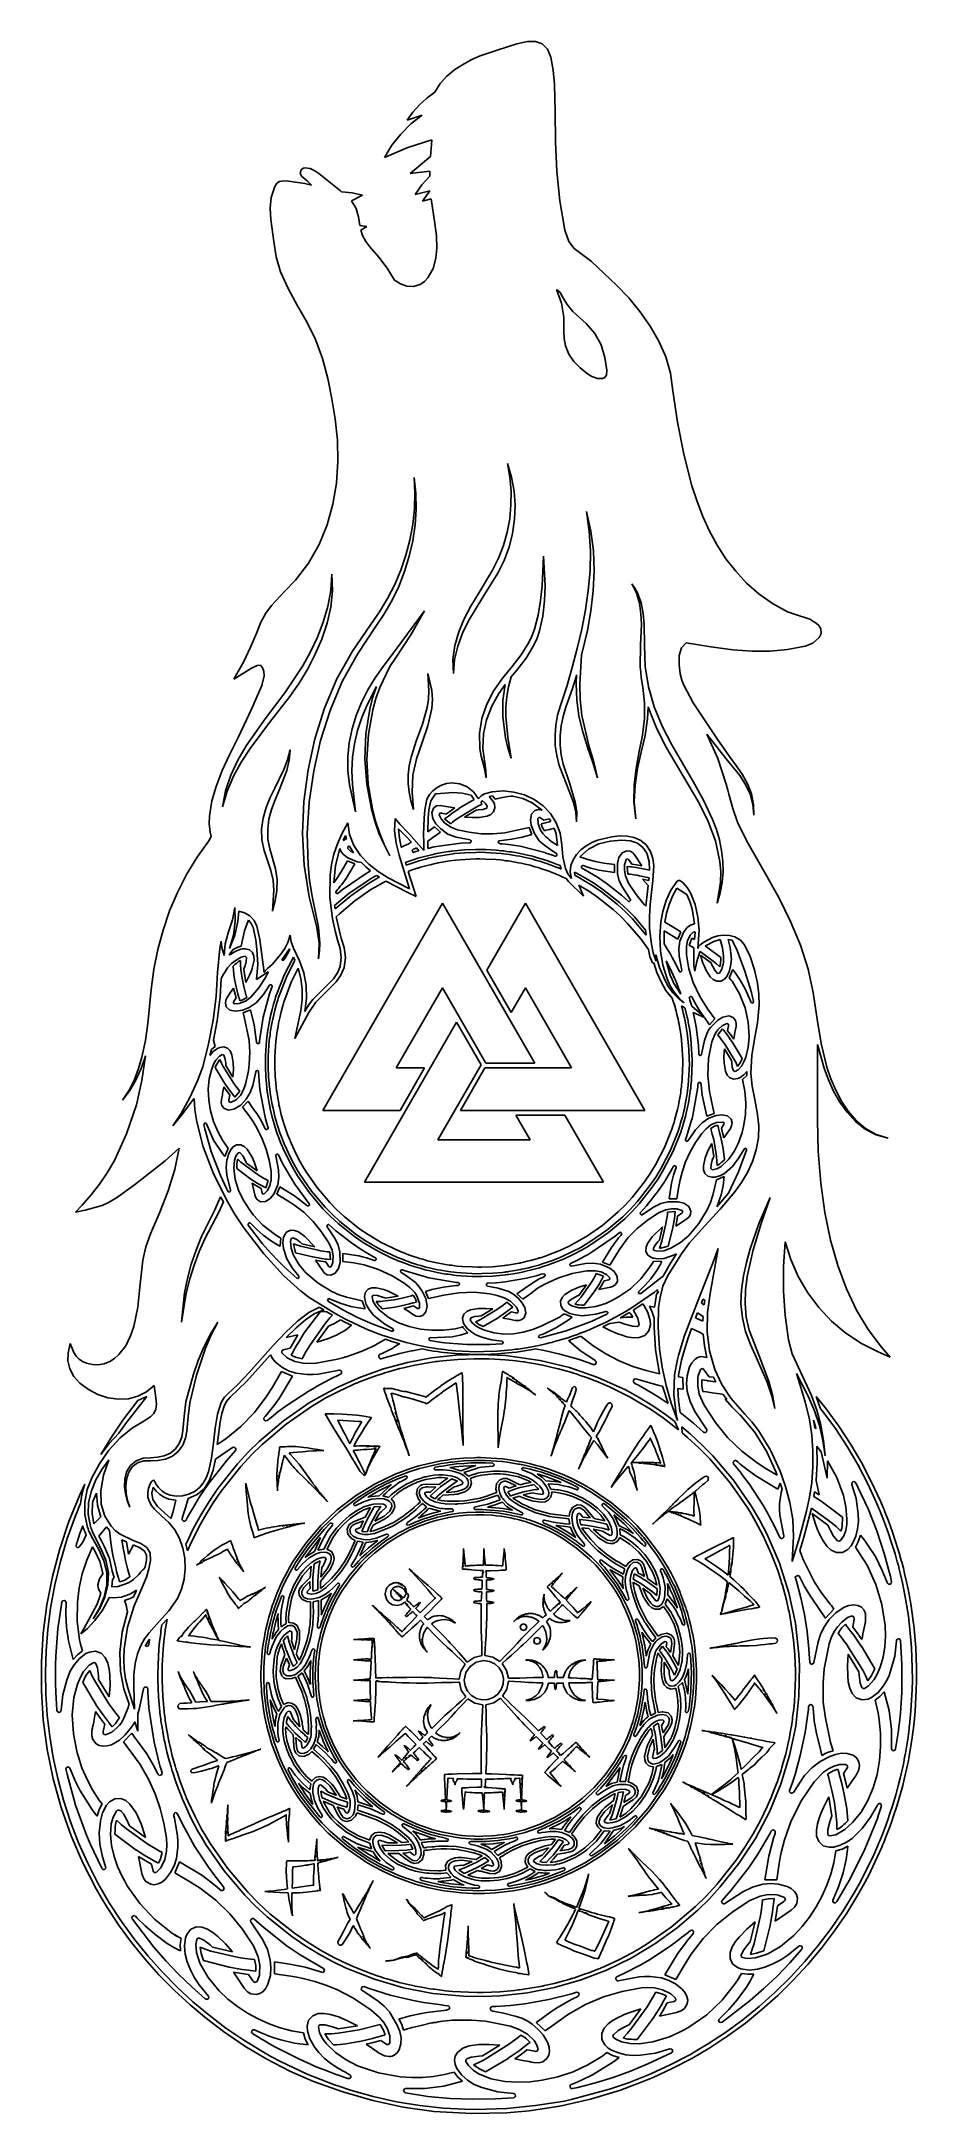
# Model space of a CAD drawing. Extents: x 0 to 151, y 0 to 357.
import ezdxf

# ---------------------------------------------------------------- set-up
doc = ezdxf.new("R2010")
doc.units = 0

msp = doc.modelspace()

# ---------------------------------------------------------------- linework, layer by layer
at = {"layer": 'Layer 1'}
for p, q in [((83.9237, 357.455), (82.123622, 357.065798)), ((85.306757, 357.442851), (83.9237, 357.455)), ((74.352455, 354.332257), (73.00165, 353.568084)), ((75.793386, 354.963311), (74.352455, 354.332257)), ((78.71254, 355.957604), (75.793386, 354.963311)), ((80.4798, 356.521692), (78.71254, 355.957604)), ((82.123622, 357.065798), (80.4798, 356.521692)), ((86.477083, 357.030811), (85.306757, 357.442851)), ((87.387433, 356.148236), (86.477083, 357.030811)), ((87.990563, 354.724486), (87.387433, 356.148236)), ((88.382566, 352.518265), (87.990563, 354.724486)), ((70.0084, 351.477244), (68.851663, 350.174651)), ((71.40402, 352.609475), (70.0084, 351.477244)), ((73.00165, 353.568084), (71.40402, 352.609475)), ((88.596694, 350.039167), (88.382566, 352.518265)), ((66.58339, 347.691012), (65.314119, 346.539788)), ((67.97068, 348.704954), (66.58339, 347.691012)), ((68.851663, 350.174651), (67.97068, 348.704954)), ((88.715792, 345.382296), (88.596694, 350.039167)), ((63.818701, 343.22486), (62.077446, 341.476385)), ((64.172964, 345.261456), (63.17002, 343.866194)), ((63.17002, 343.866194), (65.7593, 344.762695)), ((65.7593, 344.762695), (63.818701, 343.22486)), ((65.314119, 346.539788), (64.172964, 345.261456)), ((88.788772, 340.126967), (88.715792, 345.382296)), ((62.077446, 341.476385), (60.552468, 339.536391)), ((63.286285, 339.13761), (67.44932, 340.48332)), ((67.357335, 339.686441), (67.184008, 337.624101)), ((67.44932, 340.48332), (67.357335, 339.686441)), ((89.01598, 334.998442), (88.788772, 340.126967)), ((60.552468, 339.536391), (59.2607, 337.424)), ((59.2607, 337.424), (63.286285, 339.13761)), ((67.184008, 337.624101), (63.693768, 334.669121)), ((40.334484, 332.458042), (39.716852, 330.513379)), ((40.688734, 332.989859), (40.334484, 332.458042)), ((41.160623, 333.285152), (40.688734, 332.989859)), ((41.815664, 333.386782), (41.160623, 333.285152)), ((42.719371, 333.337613), (41.815664, 333.386782)), ((45.534832, 332.958329), (42.719371, 333.337613)), ((44.873099, 335.304773), (44.72193, 334.737106)), ((44.72193, 334.737106), (44.955816, 334.198223)), ((45.206252, 335.568149), (44.873099, 335.304773)), ((44.955816, 334.198223), (45.90586, 333.422536)), ((45.588435, 335.674753), (45.206252, 335.568149)), ((46.671932, 332.671995), (45.534832, 332.958329)), ((46.428936, 335.535335), (45.588435, 335.674753)), ((45.90586, 333.422536), (46.671932, 332.671995)), ((47.252704, 335.121895), (46.428936, 335.535335)), ((47.917839, 334.66981), (47.252704, 335.121895)), ((51.652109, 331.70771), (47.917839, 334.66981)), ((63.693768, 334.669121), (67.106778, 335.068118)), ((65.726812, 332.726363), (64.555596, 331.069223)), ((67.111926, 334.209373), (65.726812, 332.726363)), ((67.106778, 335.068118), (67.111926, 334.209373)), ((89.51483, 329.94057), (89.01598, 334.998442)), ((39.716852, 330.513379), (39.503501, 328.686039)), ((51.869369, 331.533096), (51.652109, 331.70771)), ((53.694003, 331.321788), (51.869369, 331.533096)), ((53.546709, 329.934701), (55.485229, 330.91503)), ((54.345733, 328.633631), (53.546709, 329.934701)), ((55.485229, 330.91503), (53.694003, 331.321788)), ((64.555596, 331.069223), (67.070736, 331.688226)), ((67.070736, 331.688226), (65.793256, 329.903636)), ((65.793256, 329.903636), (67.314766, 330.311388)), ((67.314766, 330.311388), (67.956893, 326.047554)), ((90.402732, 324.897196), (89.51483, 329.94057)), ((39.503501, 328.686039), (39.637697, 326.741793)), ((39.637697, 326.741793), (40.139017, 322.954059)), ((54.768929, 327.207561), (54.345733, 328.633631)), ((55.023255, 325.732451), (54.768929, 327.207561)), ((56.231725, 325.527631), (55.023255, 325.732451)), ((55.191075, 324.925533), (56.231725, 325.527631)), ((67.956893, 326.047554), (68.240937, 323.910438)), ((40.139017, 322.954059), (40.552179, 320.292977)), ((55.482816, 323.980295), (55.191075, 324.925533)), ((56.017267, 322.961086), (55.482816, 323.980295)), ((56.704689, 322.023403), (56.017267, 322.961086)), ((58.257086, 320.251085), (56.704689, 322.023403)), ((68.315606, 321.795758), (68.13072, 320.070461)), ((68.240937, 323.910438), (68.315606, 321.795758)), ((91.071857, 322.961016), (90.402732, 324.897196)), ((92.01854, 321.764951), (91.071857, 322.961016)), ((94.990942, 319.467576), (92.01854, 321.764951)), ((40.552179, 320.292977), (41.338927, 317.717499)), ((59.73431, 318.331572), (58.257086, 320.251085)), ((60.989846, 316.260255), (59.73431, 318.331572)), ((67.638639, 318.284661), (66.757921, 316.688238)), ((68.13072, 320.070461), (67.638639, 318.284661)), ((99.322319, 315.433979), (94.990942, 319.467576)), ((41.338927, 317.717499), (42.685866, 314.72886)), ((42.685866, 314.72886), (44.27507, 311.851967)), ((62.012301, 315.61874), (60.989846, 316.260255)), ((63.108126, 315.222488), (62.012301, 315.61874)), ((64.249131, 315.162825), (63.108126, 315.222488)), ((65.407126, 315.531078), (64.249131, 315.162825)), ((66.146373, 316.039133), (65.407126, 315.531078)), ((66.757921, 316.688238), (66.146373, 316.039133)), ((89.83111, 312.323906), (88.977288, 314.661802)), ((88.977288, 314.661802), (89.584893, 314.128159)), ((101.407101, 313.203821), (99.322319, 315.433979)), ((44.27507, 311.851967), (45.901922, 308.991915)), ((89.584893, 314.128159), (89.9843, 313.425)), ((90.222498, 309.865942), (89.83111, 312.323906)), ((89.9843, 313.425), (90.767359, 312.067154)), ((89.9843, 313.425), (89.9843, 313.425)), ((90.767359, 312.067154), (91.743447, 310.891507)), ((103.357757, 310.842485), (101.407101, 313.203821)), ((45.901922, 308.991915), (47.361807, 306.053799)), ((90.204308, 307.400673), (90.222498, 309.865942)), ((91.743447, 310.891507), (94.05527, 308.78565)), ((94.05527, 308.78565), (95.592335, 307.100864)), ((105.114141, 308.358266), (103.357757, 310.842485)), ((106.616112, 305.759461), (105.114141, 308.358266)), ((47.361807, 306.053799), (48.584084, 302.741581)), ((90.245666, 306.182561), (90.204308, 307.400673)), ((90.486779, 304.941202), (90.245666, 306.182561)), ((91.083984, 303.506287), (90.486779, 304.941202)), ((95.592335, 307.100864), (96.68093, 305.09686)), ((96.68093, 305.09686), (97.30418, 302.9537)), ((107.803527, 303.054366), (106.616112, 305.759461)), ((48.584084, 302.741581), (49.499615, 299.307627)), ((91.931401, 302.255865), (91.083984, 303.506287)), ((93.013584, 301.145846), (91.931401, 302.255865)), ((94.315089, 300.132142), (93.013584, 301.145846)), ((97.30418, 302.9537), (97.619301, 300.76041)), ((97.619301, 300.76041), (97.579829, 299.882189)), ((108.616242, 300.251276), (107.803527, 303.054366)), ((49.499615, 299.307627), (50.192544, 295.820208)), ((95.071457, 299.674092), (94.315089, 300.132142)), ((96.005893, 299.307056), (95.071457, 299.674092)), ((96.911113, 299.290074), (96.005893, 299.307056)), ((97.287989, 299.493804), (96.911113, 299.290074)), ((97.579829, 299.882189), (97.287989, 299.493804)), ((109.026994, 297.154716), (108.616242, 300.251276)), ((109.849723, 291.761249), (109.026994, 297.154716)), ((50.192544, 295.820208), (50.747017, 292.347599)), ((50.747017, 292.347599), (51.141285, 288.678721)), ((110.909364, 286.259259), (109.849723, 291.761249)), ((51.141285, 288.678721), (51.224669, 284.972308)), ((112.323748, 280.792837), (110.909364, 286.259259)), ((51.224669, 284.972308), (50.974015, 281.273953)), ((80.910523, 282.269248), (80.5106, 284.627147)), ((80.5106, 284.627147), (81.196722, 282.286513)), ((50.974015, 281.273953), (50.366166, 277.629249)), ((64.504561, 279.529178), (64.35616, 282.2571)), ((64.35616, 282.2571), (64.646764, 279.527409)), ((64.431386, 276.808192), (64.504561, 279.529178)), ((64.646764, 279.527409), (64.710744, 276.787712)), ((81.105325, 279.890066), (80.910523, 282.269248)), ((81.094491, 277.502947), (81.105325, 279.890066)), ((81.196722, 282.286513), (81.62459, 279.892414)), ((81.62459, 279.892414), (81.791578, 277.466121)), ((113.200791, 278.117991), (112.323748, 280.792837)), ((50.366166, 277.629249), (49.377968, 274.083788)), ((64.144837, 274.107196), (64.431386, 276.808192)), ((64.710744, 276.787712), (64.54835, 274.052084)), ((80.877506, 275.121237), (81.094491, 277.502947)), ((81.791578, 277.466121), (81.69506, 275.028907)), ((94.379611, 274.64927), (94.142099, 276.34712)), ((94.142099, 276.34712), (94.885523, 272.99469)), ((114.210706, 275.506072), (113.200791, 278.117991)), ((115.368223, 272.975091), (114.210706, 275.506072)), ((49.377968, 274.083788), (47.986264, 270.683165)), ((63.653114, 271.439245), (64.144837, 274.107196)), ((64.54835, 274.052084), (64.159838, 271.3346)), ((79.818666, 270.512697), (80.45025, 272.793494)), ((80.45025, 272.793494), (80.877506, 275.121237)), ((81.354596, 272.59826), (80.771446, 270.214167)), ((81.69506, 275.028907), (81.354596, 272.59826)), ((94.610257, 272.95658), (94.379611, 274.64927)), ((94.805555, 269.55335), (94.610257, 272.95658)), ((94.885523, 272.99469), (95.319016, 269.5773)), ((116.688069, 270.543057), (115.368223, 272.975091)), ((47.986264, 270.683165), (46.167898, 267.47297)), ((62.086949, 266.254701), (62.964418, 268.817395)), ((63.547917, 268.649038), (62.735118, 266.0173)), ((62.964418, 268.817395), (63.653114, 271.439245)), ((64.159838, 271.3346), (63.547917, 268.649038)), ((77.878086, 266.221897), (78.955279, 268.318948)), ((78.955279, 268.318948), (79.818666, 270.512697)), ((80.771446, 270.214167), (79.901846, 267.910267)), ((86.44932, 263.534095), (86.68353, 268.67012)), ((86.68353, 268.67012), (86.964713, 263.518084)), ((94.738121, 266.152436), (94.805555, 269.55335)), ((95.319016, 269.5773), (95.424035, 266.128252)), ((118.184974, 268.227984), (116.688069, 270.543057)), ((119.873667, 266.047883), (118.184974, 268.227984)), ((46.167898, 267.47297), (43.899717, 264.498799)), ((49.994908, 262.72099), (50.19133, 265.53065)), ((50.19133, 265.53065), (50.286285, 262.695963)), ((61.02891, 263.764217), (62.086949, 266.254701)), ((62.735118, 266.0173), (61.720916, 263.451908)), ((75.402972, 262.11675), (77.878086, 266.221897)), ((78.798596, 265.708677), (76.243296, 261.586047)), ((79.901846, 267.910267), (78.798596, 265.708677)), ((94.44071, 262.76388), (94.738121, 266.152436)), ((95.424035, 266.128252), (95.256205, 262.68169)), ((121.768877, 264.020763), (119.873667, 266.047883)), ((42.018167, 262.559159), (39.749494, 260.172707)), ((43.899717, 264.498799), (42.018167, 262.559159)), ((49.483856, 259.968546), (49.994908, 262.72099)), ((50.286285, 262.695963), (49.991317, 259.866839)), ((58.404696, 259.044205), (59.7985, 261.359)), ((60.522018, 260.96746), (59.150572, 258.571609)), ((59.7985, 261.359), (61.02891, 263.764217)), ((61.720916, 263.451908), (60.522018, 260.96746)), ((76.243296, 261.586047), (73.756986, 257.504347)), ((74.159929, 260.0355), (75.402972, 262.11675)), ((85.791144, 258.49062), (86.208446, 260.993508)), ((86.208446, 260.993508), (86.44932, 263.534095)), ((86.964713, 263.518084), (86.892808, 260.9284)), ((93.951098, 259.397885), (94.44071, 262.76388)), ((95.256205, 262.68169), (94.862575, 259.255164)), ((102.762541, 262.270256), (101.964113, 263.900762)), ((101.964113, 263.900762), (102.47283, 263.13839)), ((102.47283, 263.13839), (102.909755, 262.328297)), ((103.275913, 260.528852), (102.762541, 262.270256)), ((102.909755, 262.328297), (103.547464, 260.596477)), ((123.885332, 262.164638), (121.768877, 264.020763)), ((126.237761, 260.497519), (123.885332, 262.164638)), ((38.755442, 258.822713), (37.945477, 257.300119)), ((39.749494, 260.172707), (38.755442, 258.822713)), ((48.703676, 257.28488), (49.483856, 259.968546)), ((49.991317, 259.866839), (49.36415, 257.08002)), ((56.870532, 256.81995), (58.404696, 259.044205)), ((59.150572, 258.571609), (57.617318, 256.27594)), ((60.494929, 251.54965), (66.1718, 259.239)), ((66.171862, 259.2395), (63.785323, 255.080647)), ((66.1718, 259.239), (66.171862, 259.2395)), ((72.079207, 255.618834), (73.025936, 257.874787)), ((73.756986, 257.504347), (72.71806, 255.367918)), ((73.025936, 257.874787), (74.159929, 260.0355)), ((85.1325, 256.05914), (85.791144, 258.49062)), ((86.596693, 258.33802), (86.011153, 255.78212)), ((86.892808, 260.9284), (86.596693, 258.33802)), ((93.30601, 256.05532), (93.951098, 259.397885)), ((94.862575, 259.255164), (94.281453, 255.85541)), ((103.528631, 258.73796), (103.275913, 260.528852)), ((103.591336, 256.930412), (103.528631, 258.73796)), ((103.547464, 260.596477), (103.924099, 258.785999)), ((103.924099, 258.785999), (104.10829, 256.945957)), ((128.840894, 259.037416), (126.237761, 260.497519)), ((130.171224, 258.608817), (128.840894, 259.037416)), ((132.665218, 257.784455), (130.171224, 258.608817)), ((133.773641, 257.126523), (132.665218, 257.784455)), ((37.203428, 255.491079), (36.156463, 252.968912)), ((37.945477, 257.300119), (37.203428, 255.491079)), ((46.505622, 252.158787), (47.69987, 254.68155)), ((48.46251, 254.37225), (47.324903, 251.754326)), ((47.69987, 254.68155), (48.703676, 257.28488)), ((49.36415, 257.08002), (48.46251, 254.37225)), ((53.743762, 252.30064), (56.870532, 256.81995)), ((57.617318, 256.27594), (54.588718, 251.76882)), ((63.785323, 255.080647), (61.158752, 251.06907)), ((71.396666, 253.269417), (72.079207, 255.618834)), ((72.71806, 255.367918), (71.894996, 253.139407)), ((84.174566, 253.7628), (84.702442, 254.88128)), ((84.702442, 254.88128), (85.1325, 256.05914)), ((85.595158, 254.53176), (85.060762, 253.30928)), ((86.011153, 255.78212), (85.595158, 254.53176)), ((92.520891, 252.738766), (93.30601, 256.05532)), ((94.281453, 255.85541), (93.278553, 251.56066)), ((103.462069, 253.289405), (103.591336, 256.930412)), ((104.10829, 256.945957), (104.151664, 253.270786)), ((133.219568, 253.666444), (134.30192, 254.618247)), ((134.215038, 256.677106), (133.773641, 257.126523)), ((134.551444, 256.124907), (134.215038, 256.677106)), ((134.30192, 254.618247), (134.65078, 255.334463)), ((134.65078, 255.334463), (134.551444, 256.124907)), ((34.960808, 250.513739), (33.264938, 247.426269)), ((36.156463, 252.968912), (34.960808, 250.513739)), ((45.1535, 249.717), (46.505622, 252.158787)), ((47.324903, 251.754326), (46.01765, 249.220377)), ((51.049944, 247.487604), (53.7437, 252.301)), ((54.588718, 251.76882), (51.976468, 247.035114)), ((53.7437, 252.301), (53.743762, 252.30064)), ((59.042409, 249.65214), (60.494929, 251.54965)), ((61.158752, 251.06907), (60.167523, 249.64641)), ((71.067592, 250.858273), (71.3967, 253.269)), ((71.184522, 248.427997), (71.067592, 250.858273)), ((71.354839, 250.811588), (71.184522, 248.427997)), ((71.894996, 253.139407), (71.354839, 250.811588)), ((71.3967, 253.269), (71.396666, 253.269417)), ((81.285979, 249.65011), (82.837754, 251.630561)), ((83.698854, 251.065506), (82.101492, 248.98278)), ((82.837754, 251.630561), (84.1746, 253.762)), ((85.060762, 253.30928), (83.698854, 251.065506)), ((84.1746, 253.762), (84.174566, 253.7628)), ((91.63795, 249.44364), (92.520891, 252.738766)), ((93.278553, 251.56066), (92.968278, 246.66321)), ((103.414919, 249.596332), (103.462069, 253.289405)), ((104.151664, 253.270786), (104.235967, 249.649547)), ((110.095185, 249.930115), (110.124213, 251.504874)), ((110.124213, 251.504874), (110.54226, 252.842924)), ((110.54226, 252.842924), (111.31657, 253.700639)), ((111.31657, 253.700639), (115.57632, 253.047577)), ((115.57632, 253.047577), (119.39983, 252.491382)), ((119.39983, 252.491382), (122.741911, 252.267444)), ((122.741911, 252.267444), (125.82784, 252.274627)), ((125.82784, 252.274627), (128.819238, 252.552404)), ((128.819238, 252.552404), (131.87773, 253.140247)), ((131.87773, 253.140247), (133.219568, 253.666444)), ((33.264938, 247.426269), (36.296978, 249.368999)), ((36.296978, 249.368999), (37.260321, 249.817121)), ((37.260321, 249.817121), (37.858648, 249.839988)), ((37.858648, 249.839988), (38.191918, 249.404181)), ((38.472845, 248.046539), (38.103018, 246.377551)), ((38.191918, 249.404181), (38.413757, 248.765598)), ((38.413757, 248.765598), (38.472845, 248.046539)), ((42.064212, 245.06222), (45.1535, 249.717)), ((44.545348, 246.77863), (42.91259, 244.43731)), ((46.01765, 249.220377), (44.545348, 246.77863)), ((48.884693, 242.41446), (51.049944, 247.487604)), ((51.976468, 247.035114), (49.874888, 242.05363)), ((56.392931, 245.595001), (57.643439, 247.67517)), ((57.643439, 247.67517), (59.042409, 249.65214)), ((60.167523, 249.64641), (58.480319, 245.982932)), ((66.918029, 245.43513), (66.768734, 248.42744)), ((66.768734, 248.42744), (67.434589, 245.47057)), ((78.152699, 245.4941), (79.660819, 247.6492)), ((79.660819, 247.6492), (81.285979, 249.65011)), ((81.143557, 247.825), (80.679984, 246.149371)), ((82.101492, 248.98278), (81.143557, 247.825)), ((90.734586, 246.16989), (91.63795, 249.44364)), ((92.209424, 247.50588), (91.712095, 245.84451)), ((92.395109, 248.19799), (92.209424, 247.50588)), ((92.358039, 246.67279), (92.395109, 248.19799)), ((92.451173, 243.869674), (92.358039, 246.67279)), ((92.968278, 246.66321), (93.01327, 243.913527)), ((103.481162, 248.663537), (103.414919, 249.596332)), ((103.585844, 247.736407), (103.481162, 248.663537)), ((103.876211, 246.088847), (103.585844, 247.736407)), ((104.235967, 249.649547), (104.813613, 246.107827)), ((110.320194, 248.371244), (110.095185, 249.930115)), ((110.573835, 247.295844), (110.320194, 248.371244)), ((110.857683, 246.531305), (110.573835, 247.295844)), ((36.690318, 243.175191), (36.625105, 243.037043)), ((38.103018, 246.377551), (36.690318, 243.175191)), ((38.653942, 240.5763), (42.064212, 245.06222)), ((42.91259, 244.43731), (39.44132, 239.968981)), ((54.386602, 241.173978), (55.295449, 243.43019)), ((55.295449, 243.43019), (56.392931, 245.595001)), ((57.910141, 246.19015), (56.254771, 242.99388)), ((56.745239, 242.29457), (57.276894, 244.42041)), ((57.777687, 244.111776), (57.260073, 242.17916)), ((57.276894, 244.42041), (57.910141, 246.19015)), ((58.480319, 245.982932), (57.777687, 244.111776)), ((66.6105, 242.5294), (66.843578, 243.973871)), ((66.843578, 243.973871), (66.918029, 245.43513)), ((67.531587, 243.931304), (67.421889, 242.39289)), ((67.434589, 245.47057), (67.531587, 243.931304)), ((76.080319, 240.66572), (76.943103, 243.154337)), ((76.943103, 243.154337), (78.152699, 245.4941)), ((79.000472, 244.96682), (77.783742, 242.77424)), ((80.079562, 246.49614), (79.000472, 244.96682)), ((79.668726, 240.95737), (79.692208, 243.74025)), ((79.692208, 243.74025), (80.079562, 246.49614)), ((80.364147, 244.443046), (80.197415, 242.715766)), ((80.679984, 246.149371), (80.364147, 244.443046)), ((89.621856, 242.9278), (90.734586, 246.16989)), ((91.712095, 245.84451), (90.570535, 242.61598)), ((92.824137, 241.08992), (92.451173, 243.869674)), ((93.01327, 243.913527), (93.333473, 241.18218)), ((104.156155, 243.375162), (103.876211, 246.088847)), ((104.139465, 240.647127), (104.156155, 243.375162)), ((104.813613, 246.107827), (105.830923, 242.652937)), ((112.539823, 243.343365), (110.857683, 246.531305)), ((114.584063, 240.250065), (112.539823, 243.343365)), ((35.440645, 240.456513), (34.028665, 237.395893)), ((35.386802, 235.93335), (38.653942, 240.5763)), ((36.625105, 243.037043), (35.440645, 240.456513)), ((39.44132, 239.968981), (36.06941, 235.47987)), ((47.248182, 237.154799), (48.884693, 242.41446)), ((49.874888, 242.05363), (48.240101, 236.888512)), ((53.666179, 238.85073), (54.386602, 241.173978)), ((55.353811, 240.82342), (54.62961, 238.58972)), ((56.254771, 242.99388), (55.353811, 240.82342)), ((56.060672, 237.991183), (56.745239, 242.29457)), ((57.260073, 242.17916), (56.492845, 237.940688)), ((64.795898, 236.89557), (65.806008, 239.70322)), ((65.806008, 239.70322), (66.6105, 242.529)), ((66.6105, 242.529), (66.6105, 242.5294)), ((67.421889, 242.39289), (66.757064, 239.40007)), ((75.641497, 238.07258), (76.080319, 240.66572)), ((76.871798, 240.44092), (76.326169, 237.992835)), ((77.783742, 242.77424), (76.871798, 240.44092)), ((80.125212, 237.33559), (79.668726, 240.95737)), ((80.197415, 242.715766), (80.181157, 240.97727)), ((80.181157, 240.97727), (80.536051, 237.41178)), ((88.693707, 237.761127), (88.827039, 239.510122)), ((88.827039, 239.510122), (89.137012, 241.236586)), ((89.137012, 241.236586), (89.6219, 242.927)), ((89.6219, 242.927), (89.621856, 242.9278)), ((90.08317, 241.017452), (89.741307, 239.38162)), ((90.570535, 242.61598), (90.08317, 241.017452)), ((93.474202, 238.37305), (92.824137, 241.08992)), ((93.333473, 241.18218), (94.560843, 235.79202)), ((103.81237, 237.783877), (104.139465, 240.647127)), ((104.664937, 240.607487), (104.24483, 237.705117)), ((104.768247, 242.697367), (104.664937, 240.607487)), ((104.887, 242.326), (104.768247, 242.697367)), ((106.264872, 238.890259), (104.887, 242.326)), ((105.830923, 242.652937), (107.205975, 239.311926)), ((116.674293, 237.150155), (114.584063, 240.250065)), ((34.028665, 237.395893), (32.498535, 234.367643)), ((33.944585, 233.474687), (35.386802, 235.93335)), ((46.071653, 231.783909), (47.248182, 237.154799)), ((48.240101, 236.888512), (47.049818, 231.60323)), ((52.915206, 234.04792), (53.170983, 236.468043)), ((53.170983, 236.468043), (53.666179, 238.85073)), ((54.081885, 236.306364), (53.735514, 233.98392)), ((54.62961, 238.58972), (54.081885, 236.306364)), ((55.873455, 233.63771), (56.060672, 237.991183)), ((56.492845, 237.940688), (56.219763, 233.642)), ((63.857182, 234.01035), (64.795898, 236.89557)), ((65.786785, 236.53699), (64.812374, 233.72916)), ((66.757064, 239.40007), (65.786785, 236.53699)), ((75.696596, 235.44315), (75.641497, 238.07258)), ((76.326169, 237.992835), (76.212465, 235.48726)), ((80.570716, 235.57297), (80.125212, 237.33559)), ((80.536051, 237.41178), (81.100653, 233.83702)), ((88.738739, 236.00312), (88.693707, 237.761127)), ((88.985005, 234.267811), (88.738739, 236.00312)), ((89.567329, 237.725137), (89.559742, 236.05956)), ((89.559742, 236.05956), (89.735774, 234.396512)), ((89.741307, 239.38162), (89.567329, 237.725137)), ((94.299653, 235.70698), (93.474202, 238.37305)), ((103.23095, 234.943787), (103.81237, 237.783877)), ((104.24483, 237.705117), (103.573486, 234.866147)), ((107.946448, 235.59251), (106.264872, 238.890259)), ((107.205975, 239.311926), (108.868, 236.104)), ((108.868, 236.104), (112.552986, 229.797811)), ((116.769399, 233.733835), (114.907032, 237.972505)), ((114.907032, 237.972505), (115.917822, 236.652555)), ((115.917822, 236.652555), (118.250712, 233.701355)), ((118.805713, 234.093155), (116.674293, 237.150155)), ((32.498535, 234.367643), (31.22495, 231.690479)), ((32.724762, 230.89844), (33.944585, 233.474687)), ((34.542595, 233.137098), (33.194306, 230.686118)), ((36.06941, 235.47987), (34.542595, 233.137098)), ((41.91275, 231.849845), (42.530078, 233.524448)), ((42.812144, 233.453574), (42.3971, 231.676)), ((42.530078, 233.524448), (42.955887, 235.27329)), ((42.955887, 235.27329), (42.812144, 233.453574)), ((52.915307, 231.619795), (52.915206, 234.04792)), ((53.735514, 233.98392), (53.604479, 231.633115)), ((56.213182, 229.304183), (55.873455, 233.63771)), ((56.219763, 233.642), (56.471881, 229.330661)), ((63.340975, 230.96793), (63.513317, 232.503691)), ((63.513317, 232.503691), (63.857182, 234.01035)), ((64.812374, 233.72916), (64.156817, 230.89096)), ((75.928562, 234.151653), (75.696596, 235.44315)), ((76.272698, 232.905086), (75.928562, 234.151653)), ((76.212465, 235.48726), (76.557058, 232.97246)), ((76.602932, 231.667064), (76.272698, 232.905086)), ((76.557058, 232.97246), (76.758681, 231.694503)), ((81.100653, 233.83702), (80.570716, 235.57297)), ((89.416261, 232.569), (88.985005, 234.267811)), ((90.683101, 229.35393), (89.416261, 232.569)), ((89.735774, 234.396512), (90.080413, 232.76007)), ((90.080413, 232.76007), (91.164653, 229.54227)), ((95.241197, 233.09176), (94.299653, 235.70698)), ((94.560843, 235.79202), (95.372183, 233.133414)), ((96.024693, 230.43001), (95.241197, 233.09176)), ((95.372183, 233.133414), (96.024693, 230.43001)), ((102.695499, 232.077095), (103.23095, 234.943787)), ((103.573486, 234.866147), (102.95537, 232.033082)), ((111.695738, 229.29205), (107.946448, 235.59251)), ((118.244192, 229.345245), (116.769399, 233.733835)), ((118.250712, 233.701355), (120.607972, 230.805665)), ((119.923243, 232.597905), (118.805713, 234.093155)), ((120.996843, 231.041555), (119.923243, 232.597905)), ((30.204775, 228.906873), (29.465859, 226.434337)), ((31.22495, 231.690479), (30.204775, 228.906873)), ((31.816463, 228.20598), (32.7247, 230.898)), ((33.194306, 230.686118), (32.0925, 228.114863)), ((32.7247, 230.898), (32.724762, 230.89844)), ((40.360437, 228.62068), (41.91275, 231.849845)), ((42.3971, 231.676), (41.10109, 228.26986)), ((42.3971, 231.676), (42.3971, 231.676)), ((45.360355, 226.331869), (46.071653, 231.783909)), ((47.049818, 231.60323), (46.280548, 226.233615)), ((53.20763, 229.20933), (52.915307, 231.619795)), ((54.27403, 224.53223), (53.20763, 229.20933)), ((53.604479, 231.633115), (53.720068, 229.2815)), ((53.720068, 229.2815), (54.27403, 224.53223)), ((57.005065, 225.0301), (56.213182, 229.304183)), ((56.471881, 229.330661), (57.173925, 225.0694)), ((63.340785, 229.439965), (63.340975, 230.96793)), ((63.494462, 227.923647), (63.340785, 229.439965)), ((64.156817, 230.89096), (64.010468, 227.928307)), ((68.328304, 228.750671), (69.114566, 229.172869)), ((69.114566, 229.172869), (69.961961, 229.452832)), ((69.961961, 229.452832), (70.851698, 229.582485)), ((70.851698, 229.582485), (72.266877, 229.395349)), ((72.266877, 229.395349), (73.557231, 228.845574)), ((73.557231, 228.845574), (74.655514, 227.973196)), ((76.793196, 230.4012), (76.602932, 231.667064)), ((76.758681, 231.694503), (76.793196, 230.4012)), ((91.891241, 226.17182), (90.683101, 229.35393)), ((91.164653, 229.54227), (92.162059, 226.24149)), ((102.290625, 226.270553), (102.349551, 229.181417)), ((102.349551, 229.181417), (102.695499, 232.077095)), ((102.524596, 229.165547), (102.378704, 226.268641)), ((102.95537, 232.033082), (102.524596, 229.165547)), ((113.518833, 226.15398), (111.695738, 229.29205)), ((112.552986, 229.797811), (114.336477, 226.581889)), ((118.525285, 228.297475), (118.244192, 229.345245)), ((120.607972, 230.805665), (121.592425, 229.251274)), ((121.902491, 229.397848), (120.996843, 231.041555)), ((121.592425, 229.251274), (122.366302, 227.582025)), ((122.585623, 227.649905), (121.902491, 229.397848)), ((29.465859, 226.434337), (29.030955, 223.783923)), ((31.30513, 225.41127), (31.816463, 228.20598)), ((32.0925, 228.114863), (31.30513, 225.41127)), ((38.313636, 223.491143), (38.818334, 225.29518)), ((38.818334, 225.29518), (39.541505, 227.00581)), ((39.541505, 227.00581), (40.360437, 228.62068)), ((40.377919, 226.61879), (39.761828, 224.97741)), ((41.10109, 228.26986), (40.377919, 226.61879)), ((45.119533, 220.82876), (45.360355, 226.331869)), ((46.280548, 226.233615), (45.939148, 220.81993)), ((63.80024, 226.43055), (63.494462, 227.923647)), ((64.256351, 224.97225), (63.80024, 226.43055)), ((64.010468, 227.928307), (64.256351, 224.97225)), ((66.212348, 224.914645), (66.589208, 226.748835)), ((66.589208, 226.748835), (67.028612, 227.526573)), ((67.236491, 226.474666), (66.917637, 224.897896)), ((67.028612, 227.526573), (67.621968, 228.194315)), ((68.073279, 227.652096), (67.236491, 226.474666)), ((67.621968, 228.194315), (68.328304, 228.750671)), ((67.692947, 225.170921), (68.237811, 225.57682)), ((68.255877, 227.686933), (68.073279, 227.652096)), ((68.237811, 225.57682), (68.89721, 225.66422)), ((71.038727, 227.907969), (68.255877, 227.686933)), ((68.89721, 225.66422), (70.257857, 225.435053)), ((70.257857, 225.435053), (71.390497, 225.231091)), ((71.390497, 225.231091), (70.615326, 224.673612)), ((72.641983, 227.78442), (71.038727, 227.907969)), ((72.152658, 225.164329), (74.738848, 226.707719)), ((75.357795, 225.55485), (72.295725, 223.69818)), ((74.209597, 227.426256), (72.641983, 227.78442)), ((74.75395, 226.700596), (74.209597, 227.426256)), ((74.655514, 227.973196), (75.494478, 226.818255)), ((74.738848, 226.707719), (74.75395, 226.700596)), ((76.115459, 225.903394), (75.357795, 225.55485)), ((75.494478, 226.818255), (75.925379, 227.329079)), ((76.107049, 226.474002), (75.890477, 226.088735)), ((75.890477, 226.088735), (76.115459, 225.903394)), ((75.925379, 227.329079), (76.502652, 227.680867)), ((76.135195, 226.514332), (76.107049, 226.474002)), ((76.712839, 225.977444), (76.135195, 226.514332)), ((76.218949, 224.973103), (76.905893, 225.207766)), ((76.502652, 227.680867), (77.856538, 228.034555)), ((77.002681, 225.508174), (76.712839, 225.977444)), ((76.905893, 225.207766), (77.002681, 225.508174)), ((77.896267, 227.328785), (77.316733, 227.216551)), ((77.316733, 227.216551), (78.042478, 226.331723)), ((77.856538, 228.034555), (79.735355, 228.15285)), ((78.363062, 226.734409), (77.896267, 227.328785)), ((78.042478, 226.331723), (78.222671, 225.939934)), ((78.321134, 225.245513), (78.087269, 224.584284)), ((78.222671, 225.939934), (78.321134, 225.245513)), ((79.620802, 227.059441), (78.363062, 226.734409)), ((80.619586, 227.214494), (79.620802, 227.059441)), ((79.735355, 228.15285), (81.596381, 227.966594)), ((81.130989, 227.265204), (80.619586, 227.214494)), ((81.389606, 227.283831), (81.130989, 227.265204)), ((83.131625, 226.841822), (81.389606, 227.283831)), ((81.596381, 227.966594), (83.402965, 227.482486)), ((84.767616, 226.097821), (83.131625, 226.841822)), ((83.402965, 227.482486), (85.118458, 226.707225)), ((86.468806, 224.823691), (84.767616, 226.097821)), ((85.118458, 226.707225), (86.656409, 225.619194)), ((86.656409, 225.619194), (87.932479, 224.258688)), ((92.272443, 224.512611), (91.891241, 226.17182)), ((92.162059, 226.24149), (92.430452, 224.5355)), ((102.630994, 223.379057), (102.290625, 226.270553)), ((102.378704, 226.268641), (102.630994, 223.379057)), ((115.147878, 222.91093), (113.518833, 226.15398)), ((114.336477, 226.581889), (115.90159, 223.2333)), ((118.715429, 227.591807), (118.525285, 228.297475)), ((119.384213, 225.161628), (118.715429, 227.591807)), ((122.366302, 227.582025), (122.85524, 225.815893)), ((122.968467, 225.838833), (122.585623, 227.649905)), ((122.85524, 225.815893), (122.983073, 223.987795)), ((122.983073, 223.987795), (122.968467, 225.838833)), ((29.030955, 223.783923), (29.005771, 222.558004)), ((29.005771, 222.558004), (29.173392, 221.053493)), ((38.061527, 221.63488), (38.313636, 223.491143)), ((38.117472, 219.74484), (38.061527, 221.63488)), ((39.325217, 223.297696), (39.113479, 221.57513)), ((39.761828, 224.97741), (39.325217, 223.297696)), ((51.917096, 220.791611), (52.917246, 222.654451)), ((52.917246, 222.654451), (53.207464, 220.640035)), ((57.582089, 222.936741), (57.005065, 225.0301)), ((57.173925, 225.0694), (57.707712, 222.970827)), ((58.30842, 220.893412), (57.582089, 222.936741)), ((57.707712, 222.970827), (58.391376, 220.919183)), ((61.006962, 221.299919), (61.126806, 223.423521)), ((61.126806, 223.423521), (61.934754, 222.428432)), ((62.979561, 220.286412), (61.700371, 221.635622)), ((61.700371, 221.635622), (61.831056, 220.03292)), ((61.934754, 222.428432), (63.462784, 220.797602)), ((66.023231, 220.662285), (66.084326, 223.488985)), ((66.084326, 223.488985), (66.212348, 224.914645)), ((66.785667, 223.442966), (66.72423, 221.124406)), ((66.72423, 221.124406), (67.91247, 221.997908)), ((66.911115, 224.838516), (66.785667, 223.442966)), ((66.917637, 224.897896), (66.911115, 224.838516)), ((67.41735, 224.372538), (67.692947, 225.170921)), ((67.598403, 223.387561), (67.41735, 224.372538)), ((68.134518, 222.471324), (67.598403, 223.387561)), ((67.91247, 221.997908), (68.92652, 221.049755)), ((68.977042, 221.598397), (68.134518, 222.471324)), ((68.807214, 224.321808), (68.708022, 224.068251)), ((68.708022, 224.068251), (69.035964, 223.36387)), ((68.979855, 224.357416), (68.807214, 224.321808)), ((69.100841, 224.335535), (68.979855, 224.357416)), ((69.035964, 223.36387), (69.140646, 223.219203)), ((69.960616, 224.165468), (69.100841, 224.335535)), ((69.140646, 223.219203), (69.641409, 222.649879)), ((69.641409, 222.649879), (70.684026, 221.920634)), ((69.641758, 223.323652), (69.889735, 223.508392)), ((70.692538, 222.47958), (69.641758, 223.323652)), ((69.889735, 223.508392), (70.1539, 223.704)), ((69.992019, 224.190781), (69.960616, 224.165468)), ((70.301777, 224.434471), (69.992019, 224.190781)), ((70.1539, 223.704), (70.169687, 223.716014)), ((70.1539, 223.704), (70.1539, 223.704)), ((70.169687, 223.716014), (70.282435, 223.808084)), ((70.282435, 223.808084), (70.896118, 224.281046)), ((70.615326, 224.673612), (70.301777, 224.434471)), ((70.684026, 221.920634), (71.874589, 221.471849)), ((71.01225, 222.750126), (70.692538, 222.47958)), ((70.896118, 224.281046), (72.136698, 225.154376)), ((71.540984, 223.155115), (71.01225, 222.750126)), ((71.980483, 223.475256), (71.540984, 223.155115)), ((72.295725, 223.69818), (71.980483, 223.475256)), ((72.136698, 225.154376), (72.152658, 225.164329)), ((73.092679, 223.657425), (75.096079, 224.871665)), ((74.388689, 223.560623), (73.092679, 223.657425)), ((75.578819, 223.593315), (74.388689, 223.560623)), ((75.096079, 224.871665), (75.497133, 224.896035)), ((75.497133, 224.896035), (76.218949, 224.973103)), ((76.963299, 223.824721), (75.578819, 223.593315)), ((77.603619, 224.119664), (76.963299, 223.824721)), ((78.087269, 224.584284), (77.603619, 224.119664)), ((82.126149, 221.375747), (83.180699, 221.621153)), ((83.180699, 221.621153), (83.727112, 221.751576)), ((83.727112, 221.751576), (84.211916, 221.881229)), ((84.211916, 221.881229), (84.70016, 220.624089)), ((84.454771, 223.188063), (84.639854, 224.173125)), ((84.575929, 222.232101), (84.454771, 223.188063)), ((85.123722, 220.836851), (84.575929, 222.232101)), ((84.639854, 224.173125), (85.205913, 224.801723)), ((85.205913, 224.801723), (85.832641, 224.957377)), ((85.874768, 223.576092), (85.72718, 223.386803)), ((85.72718, 223.386803), (85.766824, 222.639778)), ((85.766824, 222.639778), (85.797379, 222.511283)), ((85.797379, 222.511283), (85.785013, 222.561524)), ((85.785013, 222.561524), (86.014973, 221.847706)), ((85.832641, 224.957377), (86.468806, 224.823691)), ((86.08379, 223.559274), (85.874768, 223.576092)), ((86.014973, 221.847706), (86.195338, 221.381351)), ((86.092714, 223.553782), (86.08379, 223.559274)), ((86.781734, 223.101928), (86.092714, 223.553782)), ((86.278055, 222.467647), (86.775556, 222.604079)), ((86.45001, 221.93961), (86.278055, 222.467647)), ((86.852095, 221.277876), (86.45001, 221.93961)), ((86.775556, 222.604079), (86.7759, 222.604)), ((86.7759, 222.604), (86.836135, 222.620217)), ((87.710498, 223.358059), (86.781734, 223.101928)), ((86.836135, 222.620217), (86.837337, 222.620389)), ((86.837337, 222.620389), (87.489631, 222.802896)), ((87.489631, 222.802896), (87.914714, 222.914616)), ((87.979755, 222.931605), (87.710498, 223.358059)), ((88.558601, 221.74689), (87.797333, 221.539499)), ((87.914714, 222.914616), (87.979755, 222.931605)), ((87.932479, 224.258688), (88.911866, 222.671195)), ((88.875398, 220.74125), (88.558601, 221.74689)), ((88.911866, 222.671195), (89.559768, 220.902205)), ((92.413634, 222.81604), (92.272443, 224.512611)), ((92.430452, 224.5355), (92.413634, 222.81604)), ((116.418829, 219.538699), (115.147878, 222.91093)), ((115.90159, 223.2333), (116.563837, 221.498814)), ((120.199869, 222.776727), (119.384213, 225.161628)), ((121.7787, 219.494697), (120.199869, 222.776727)), ((28.966783, 219.544167), (26.903261, 216.709585)), ((29.363023, 220.330065), (28.966783, 219.544167)), ((29.173392, 221.053493), (29.363023, 220.330065)), ((38.4782, 217.90654), (38.117472, 219.74484)), ((39.113479, 221.57513), (39.142041, 219.858578)), ((39.142041, 219.858578), (39.445718, 218.150868)), ((39.445718, 218.150868), (40.422529, 214.70337)), ((45.390834, 215.338775), (45.119533, 220.82876)), ((45.939148, 220.81993), (46.076438, 215.39709)), ((50.541493, 217.274099), (51.134601, 219.060123)), ((51.574696, 218.212048), (50.823141, 215.311496)), ((51.134601, 219.060123), (51.917096, 220.791611)), ((51.804664, 217.673585), (51.574696, 218.212048)), ((52.5335, 220.454), (52.138623, 219.631724)), ((52.138623, 219.631724), (52.720901, 219.876185)), ((52.720901, 219.876185), (52.5335, 220.454)), ((52.5335, 220.454), (52.5335, 220.454)), ((53.077372, 218.627687), (52.91451, 218.494687)), ((52.91451, 218.494687), (52.938194, 218.255363)), ((52.938194, 218.255363), (53.481, 217.742)), ((53.087668, 218.629917), (53.077372, 218.627687)), ((53.241603, 218.661066), (53.087668, 218.629917)), ((53.207464, 220.640035), (53.976348, 218.748109)), ((53.919297, 217.490676), (53.241603, 218.661066)), ((53.976348, 218.748109), (55.124536, 217.027831)), ((59.180896, 218.908083), (58.30842, 220.893412)), ((58.391376, 220.919183), (59.221923, 218.922478)), ((60.196355, 216.98872), (59.180896, 218.908083)), ((59.221923, 218.922478), (60.196355, 216.98872)), ((61.263107, 219.173985), (61.006962, 221.299919)), ((61.769269, 217.063754), (61.263107, 219.173985)), ((61.831056, 220.03292), (62.13352, 218.453602)), ((62.13352, 218.453602), (62.2104, 218.484663)), ((62.2104, 218.484663), (62.796799, 218.737791)), ((62.796799, 218.737791), (63.163705, 218.904683)), ((63.904033, 219.31775), (62.979561, 220.286412)), ((63.163705, 218.904683), (63.345441, 218.991176)), ((63.345441, 218.991176), (63.4992, 219.069)), ((63.462784, 220.797602), (66.054464, 217.863982)), ((63.4992, 219.069), (63.709769, 219.195562)), ((63.4992, 219.069), (63.4992, 219.069)), ((63.709769, 219.195562), (63.814967, 219.264035)), ((63.814967, 219.264035), (63.867652, 219.299645)), ((63.867652, 219.299645), (63.904033, 219.31775)), ((64.226137, 218.090454), (64.116993, 218.023869)), ((64.428812, 218.179949), (64.226137, 218.090454)), ((64.7789, 218.340835), (64.428812, 218.179949)), ((65.189223, 217.831834), (64.7789, 218.340835)), ((66.042109, 219.247345), (66.023231, 220.662285)), ((66.051033, 218.540991), (66.042109, 219.247345)), ((66.053434, 218.174085), (66.051033, 218.540991)), ((66.054464, 217.863982), (66.053434, 218.174085)), ((67.62862, 220.147421), (66.74156, 219.483025)), ((66.74156, 219.483025), (66.753916, 218.547913)), ((66.753916, 218.547913), (66.755976, 218.233518)), ((66.755976, 218.233518), (67.818528, 218.49435)), ((68.92652, 221.049755), (67.62862, 220.147421)), ((67.818528, 218.49435), (69.024336, 218.701332)), ((69.940558, 220.861184), (68.977042, 221.598397)), ((69.024336, 218.701332), (72.451926, 219.133795)), ((70.209473, 220.706111), (69.940558, 220.861184)), ((71.641753, 220.203651), (70.209473, 220.706111)), ((74.025093, 219.702202), (71.641753, 220.203651)), ((71.874589, 221.471849), (73.88525, 221.025021)), ((72.451926, 219.133795), (74.009136, 219.218744)), ((74.997631, 218.05481), (73.082271, 217.978359)), ((73.88525, 221.025021), (75.925948, 220.790041)), ((74.009136, 219.218744), (74.088248, 219.239682)), ((74.049976, 219.692936), (74.025093, 219.702202)), ((74.091849, 219.677233), (74.049976, 219.692936)), ((74.088248, 219.239682), (74.111932, 219.256243)), ((74.126687, 219.653292), (74.091849, 219.677233)), ((74.111932, 219.256243), (74.153289, 219.289791)), ((74.158434, 219.62266), (74.126687, 219.653292)), ((74.153289, 219.289791), (74.172681, 219.317764)), ((74.182804, 219.585765), (74.158434, 219.62266)), ((74.172681, 219.317764), (74.197564, 219.362211)), ((74.211805, 219.497712), (74.182804, 219.585765)), ((74.197564, 219.362211), (74.207862, 219.399465)), ((74.207862, 219.399465), (74.216611, 219.43087)), ((74.217983, 219.469397), (74.211805, 219.497712)), ((74.215409, 219.450177), (74.217983, 219.469397)), ((74.216611, 219.43087), (74.215409, 219.450177)), ((75.735732, 218.062963), (74.997631, 218.05481)), ((76.731081, 218.034741), (75.735732, 218.062963)), ((75.925948, 220.790041), (77.980011, 220.767953)), ((77.980011, 220.767953), (80.030769, 220.959805)), ((78.887282, 219.469478), (78.874821, 219.256388)), ((78.874821, 219.256388), (79.199703, 219.065177)), ((79.053919, 219.575969), (78.887282, 219.469478)), ((79.49777, 219.626725), (79.053919, 219.575969)), ((79.199703, 219.065177), (79.61378, 219.044834)), ((81.21199, 219.846926), (79.49777, 219.626725)), ((79.61378, 219.044834), (80.6462, 218.928559)), ((80.030769, 220.959805), (82.126149, 221.375747)), ((80.6462, 218.928559), (82.70176, 218.611999)), ((83.0079, 220.17865), (81.21199, 219.846926)), ((82.70176, 218.611999), (86.72674, 217.586389)), ((84.70016, 220.624089), (83.0079, 220.17865)), ((85.957239, 219.571451), (85.123722, 220.836851)), ((86.919122, 218.759498), (85.957239, 219.571451)), ((86.195338, 221.381351), (86.566878, 220.847466)), ((86.566878, 220.847466), (87.128218, 220.26579)), ((87.046018, 221.331591), (86.852095, 221.277876)), ((88.479242, 217.639478), (86.919122, 218.759498)), ((87.128907, 221.370976), (87.046018, 221.331591)), ((87.128218, 220.26579), (87.286787, 220.130645)), ((87.797333, 221.539499), (87.128907, 221.370976)), ((87.286787, 220.130645), (87.430599, 220.003823)), ((87.430599, 220.003823), (87.655409, 219.781759)), ((87.655409, 219.781759), (87.75117, 219.696039)), ((87.75117, 219.696039), (87.870096, 219.603025)), ((87.870096, 219.603025), (88.172477, 219.39606)), ((88.172477, 219.39606), (88.732789, 219.023662)), ((88.732789, 219.023662), (89.149975, 218.73382)), ((89.149975, 218.73382), (88.875398, 220.74125)), ((89.559768, 220.902205), (89.845243, 218.865208)), ((89.845243, 218.865208), (90.02003, 216.808575)), ((94.459754, 218.134504), (92.9699, 216.783)), ((93.171699, 218.029148), (94.066491, 218.721581)), ((94.066491, 218.721581), (95.042015, 219.278514)), ((96.267564, 219.016576), (94.459754, 218.134504)), ((95.042015, 219.278514), (96.0515, 219.684945)), ((96.0515, 219.684945), (98.50194, 220.264463)), ((98.214919, 219.505169), (96.267564, 219.016576)), ((100.213594, 219.695469), (98.214919, 219.505169)), ((98.50194, 220.264463), (99.82015, 220.390445)), ((99.82015, 220.390445), (101.127648, 220.352271)), ((101.708305, 219.553637), (100.213594, 219.695469)), ((101.127648, 220.352271), (102.369906, 220.108714)), ((102.926903, 219.129452), (101.708305, 219.553637)), ((102.369906, 220.108714), (103.492397, 219.618546)), ((103.865624, 218.424874), (102.926903, 219.129452)), ((103.492397, 219.618546), (104.440591, 218.840539)), ((104.520704, 217.441869), (103.865624, 218.424874)), ((104.440591, 218.840539), (105.15996, 217.733465)), ((117.160878, 216.01214), (116.418829, 219.538699)), ((116.563837, 221.498814), (117.081246, 219.718975)), ((117.081246, 219.718975), (117.451585, 217.902829)), ((123.627299, 216.304047), (121.7787, 219.494697)), ((26.903261, 216.709585), (25.086901, 213.739545)), ((39.6383, 214.455), (38.4782, 217.90654)), ((40.422529, 214.70337), (40.733175, 212.864196)), ((46.256973, 209.91076), (45.390834, 215.338775)), ((46.076438, 215.39709), (46.343309, 212.695017)), ((49.87604, 213.586989), (50.125922, 215.445676)), ((50.125922, 215.445676), (50.541493, 217.274099)), ((50.823141, 215.311496), (50.5059, 212.332)), ((52.168471, 217.214811), (51.804664, 217.673585)), ((51.836405, 214.303563), (52.899025, 216.104803)), ((52.92031, 216.619664), (52.168471, 217.214811)), ((54.148525, 215.570145), (52.620495, 213.031845)), ((52.899025, 216.104803), (54.148525, 215.570145)), ((54.53294, 215.932171), (52.92031, 216.619664)), ((53.481, 217.742), (53.54776, 217.69781)), ((53.481, 217.742), (53.481, 217.742)), ((53.54776, 217.69781), (53.919297, 217.490676)), ((55.278593, 215.794283), (54.53294, 215.932171)), ((55.124536, 217.027831), (56.552666, 215.528361)), ((56.084139, 215.004696), (55.278593, 215.794283)), ((56.853129, 214.361154), (56.084139, 215.004696)), ((56.552666, 215.528361), (58.166104, 214.260473)), ((62.399476, 214.987261), (61.769269, 217.063754)), ((63.574676, 211.275991), (62.399476, 214.987261)), ((63.338158, 215.999252), (62.870516, 215.83159)), ((62.870516, 215.83159), (63.016557, 215.367899)), ((63.016557, 215.367899), (63.4928, 215.539)), ((64.396318, 216.353288), (63.338158, 215.999252)), ((63.4928, 215.539), (64.55473, 215.894317)), ((63.4928, 215.539), (63.4928, 215.539)), ((64.896529, 214.814482), (63.867719, 214.470228)), ((64.067054, 217.920816), (64.065679, 217.88023)), ((64.065679, 217.88023), (64.067912, 217.837927)), ((64.07512, 217.955394), (64.067054, 217.920816)), ((64.067912, 217.837927), (64.077349, 217.790991)), ((64.086617, 217.986198), (64.07512, 217.955394)), ((64.077349, 217.790991), (64.0837, 217.76)), ((64.0837, 217.76), (64.09005, 217.745243)), ((64.104806, 218.00868), (64.086617, 217.986198)), ((64.09005, 217.745243), (64.09434, 217.72954)), ((64.09434, 217.72954), (64.109958, 217.698049)), ((64.116993, 218.023869), (64.104806, 218.00868)), ((64.109958, 217.698049), (64.126945, 217.663985)), ((64.126945, 217.663985), (64.153375, 217.626831)), ((64.153375, 217.626831), (64.172081, 217.603147)), ((64.172081, 217.603147), (64.203142, 217.57981)), ((64.203142, 217.57981), (64.220304, 217.568239)), ((64.220304, 217.568239), (64.266467, 217.56455)), ((64.266467, 217.56455), (64.324986, 217.585056)), ((64.324986, 217.585056), (64.685886, 217.688025)), ((65.039691, 216.545665), (64.396318, 216.353288)), ((64.55473, 215.894317), (64.723781, 215.946486)), ((64.685886, 217.688025), (65.189223, 217.831834)), ((64.723781, 215.946486), (64.882009, 215.996439)), ((64.882009, 215.996439), (65.170144, 216.078041)), ((65.060249, 214.865023), (64.896529, 214.814482)), ((66.180911, 216.87044), (65.039691, 216.545665)), ((65.213668, 214.913415), (65.060249, 214.865023)), ((65.170144, 216.078041), (66.320284, 216.40539)), ((65.492709, 214.992531), (65.213668, 214.913415)), ((66.606979, 215.309667), (65.492709, 214.992531)), ((67.649221, 217.211175), (66.180911, 216.87044)), ((66.320284, 216.40539), (66.878063, 216.539021)), ((67.147444, 215.439112), (66.606979, 215.309667)), ((66.878063, 216.539021), (67.743454, 216.734884)), ((67.985879, 215.62886), (67.147444, 215.439112)), ((68.024192, 217.298946), (67.649221, 217.211175)), ((67.743454, 216.734884), (68.107786, 216.820679)), ((68.338882, 215.712005), (67.985879, 215.62886)), ((68.265991, 217.348456), (68.024192, 217.298946)), ((68.107786, 216.820679), (68.19874, 216.842732)), ((68.19874, 216.842732), (68.348213, 216.869933)), ((68.569916, 217.401743), (68.265991, 217.348456)), ((68.427091, 215.733372), (68.338882, 215.712005)), ((68.348213, 216.869933), (68.655225, 216.92382)), ((68.571761, 215.759715), (68.427091, 215.733372)), ((69.585516, 217.584081), (68.569916, 217.401743)), ((68.869336, 215.811968), (68.571761, 215.759715)), ((68.655225, 216.92382), (69.668425, 217.105726)), ((69.850955, 215.988128), (68.869336, 215.811968)), ((70.336145, 217.699919), (69.585516, 217.584081)), ((69.668425, 217.105726), (70.396572, 217.218132)), ((70.556451, 216.097015), (69.850955, 215.988128)), ((70.521142, 217.721026), (70.336145, 217.699919)), ((70.396572, 217.218132), (71.412682, 217.347271)), ((70.775813, 217.752003), (70.521142, 217.721026)), ((71.540813, 216.222206), (70.556451, 216.097015)), ((70.953946, 217.776886), (70.775813, 217.752003)), ((71.354831, 217.829315), (70.953946, 217.776886)), ((73.082271, 217.978359), (71.354831, 217.829315)), ((71.412682, 217.347271), (73.110782, 217.493654)), ((73.186053, 216.364045), (71.540813, 216.222206)), ((73.110782, 217.493654), (75.010352, 217.569507)), ((75.026423, 216.437493), (73.186053, 216.364045)), ((75.010352, 217.569507), (75.724255, 217.577573)), ((75.718189, 216.445302), (75.026423, 216.437493)), ((76.677498, 216.418102), (75.718189, 216.445302)), ((75.724255, 217.577573), (76.714456, 217.549514)), ((78.452478, 216.325087), (76.677498, 216.418102)), ((76.714456, 217.549514), (78.546576, 217.453497)), ((78.583461, 217.937609), (76.731081, 218.034741)), ((79.266432, 216.250781), (78.452478, 216.325087)), ((78.546576, 217.453497), (79.386615, 217.376789)), ((79.438774, 217.859433), (78.583461, 217.937609)), ((79.653587, 216.204875), (79.266432, 216.250781)), ((79.386615, 217.376789), (79.786301, 217.329423)), ((79.847381, 217.811041), (79.438774, 217.859433)), ((80.182496, 216.132626), (79.653587, 216.204875)), ((79.786301, 217.329423), (80.332197, 217.254858)), ((80.391906, 217.736731), (79.847381, 217.811041)), ((80.60724, 216.083288), (80.182496, 216.132626)), ((80.332197, 217.254858), (80.770488, 217.203888)), ((80.83655, 217.68482), (80.391906, 217.736731)), ((80.95012, 216.031376), (80.60724, 216.083288)), ((80.770488, 217.203888), (81.124522, 217.150345)), ((81.202428, 217.62956), (80.83655, 217.68482)), ((81.842842, 215.874178), (80.95012, 216.031376)), ((81.124522, 217.150345), (82.045906, 216.988087)), ((82.132561, 217.465756), (81.202428, 217.62956)), ((82.393717, 215.775682), (81.842842, 215.874178)), ((82.045906, 216.988087), (82.614454, 216.886408)), ((82.697852, 217.364678), (82.132561, 217.465756)), ((82.845055, 215.681897), (82.393717, 215.775682)), ((82.614454, 216.886408), (83.08038, 216.789606)), ((83.167723, 217.267117), (82.697852, 217.364678)), ((83.551581, 215.52144), (82.845055, 215.681897)), ((83.08038, 216.789606), (83.809557, 216.624001)), ((83.918352, 217.097135), (83.167723, 217.267117)), ((84.37892, 215.331293), (83.551581, 215.52144)), ((83.809557, 216.624001), (84.663499, 216.427679)), ((84.784991, 216.897723), (83.918352, 217.097135)), ((85.206432, 215.094125), (84.37892, 215.331293)), ((84.663499, 216.427679), (85.51761, 216.182959)), ((85.650944, 216.649743), (84.784991, 216.897723)), ((85.764684, 214.9359), (85.206432, 215.094125)), ((85.51761, 216.182959), (86.093882, 216.019586)), ((86.537146, 216.389667), (85.650944, 216.649743)), ((86.055395, 214.845025), (85.764684, 214.9359)), ((86.361041, 214.746775), (86.055395, 214.845025)), ((86.093882, 216.019586), (86.393859, 215.925801)), ((86.935425, 214.552513), (86.361041, 214.746775)), ((86.393859, 215.925801), (86.709282, 215.824379)), ((86.865954, 216.283955), (86.537146, 216.389667)), ((86.709282, 215.824379), (87.302199, 215.623936)), ((86.72674, 217.586389), (86.912767, 217.524018)), ((87.452521, 216.08557), (86.865954, 216.283955)), ((86.912767, 217.524018), (87.003035, 217.496642)), ((87.298554, 214.433156), (86.935425, 214.552513)), ((87.003035, 217.496642), (87.04731, 217.483858)), ((87.04731, 217.483858), (87.13621, 217.454083)), ((87.13621, 217.454083), (87.514105, 217.325886)), ((87.302199, 215.623936), (87.67699, 215.500718)), ((87.836244, 215.959264), (87.452521, 216.08557)), ((87.514105, 217.325886), (88.420038, 217.019819)), ((87.67699, 215.500718), (88.026564, 215.374325)), ((88.196286, 215.829098), (87.836244, 215.959264)), ((88.026564, 215.374325), (88.888569, 215.039254)), ((89.067387, 215.49068), (88.196286, 215.829098)), ((88.420038, 217.019819), (88.731684, 216.904238)), ((88.93264, 217.34409), (88.479242, 217.639478)), ((88.731684, 216.904238), (88.83345, 216.901577)), ((88.83345, 216.901577), (88.881843, 216.91728)), ((88.881843, 216.91728), (88.9093, 216.935906)), ((88.888569, 215.039254), (89.402888, 214.835981)), ((88.9093, 216.935906), (88.948086, 216.967741)), ((88.950138, 217.326499), (88.93264, 217.34409)), ((88.948086, 216.967741), (88.971939, 216.998029)), ((88.979997, 217.296724), (88.950138, 217.326499)), ((88.971939, 216.998029), (88.991847, 217.023514)), ((89.000599, 217.261887), (88.979997, 217.296724)), ((88.991847, 217.023514), (88.998197, 217.04179)), ((88.998197, 217.04179), (89.008148, 217.058441)), ((89.015873, 217.222074), (89.000599, 217.261887)), ((89.008148, 217.058441), (89.01364, 217.086844)), ((89.01364, 217.086844), (89.023081, 217.134037)), ((89.022392, 217.178998), (89.015873, 217.222074)), ((89.023081, 217.134037), (89.022392, 217.178998)), ((89.580334, 215.28792), (89.067387, 215.49068)), ((89.402888, 214.835981), (89.461409, 214.812898)), ((89.461409, 214.812898), (89.667513, 214.724088)), ((89.596294, 215.28157), (89.580334, 215.28792)), ((89.783179, 214.672862), (89.596294, 215.28157)), ((89.667513, 214.724088), (89.783179, 214.672862)), ((90.02003, 216.808575), (90.48282, 214.78875)), ((90.48282, 214.78875), (90.922841, 213.865567)), ((91.335246, 214.204444), (91.439412, 215.288861)), ((91.439412, 215.288861), (91.81139, 216.297786)), ((91.81139, 216.297786), (92.404409, 217.216215)), ((92.404409, 217.216215), (93.171699, 218.029148)), ((92.9699, 216.783), (94.36064, 216.326342)), ((93.249467, 215.086713), (93.241229, 215.0487)), ((93.241229, 215.0487), (93.242428, 214.998933)), ((93.242428, 214.998933), (93.246032, 214.964954)), ((93.246032, 214.964954), (93.277954, 214.893478)), ((93.257016, 215.121895), (93.249467, 215.086713)), ((93.265254, 215.135966), (93.257016, 215.121895)), ((93.270402, 215.151325), (93.265254, 215.135966)), ((93.289621, 215.176809), (93.270402, 215.151325)), ((93.277954, 214.893478), (93.335099, 214.842597)), ((93.318972, 215.215163), (93.289621, 215.176809)), ((93.389675, 215.267507), (93.318972, 215.215163)), ((93.335099, 214.842597), (93.692392, 214.650404)), ((93.428974, 215.28115), (93.389675, 215.267507)), ((93.469304, 215.288871), (93.428974, 215.28115)), ((93.510319, 215.28492), (93.469304, 215.288871)), ((93.537776, 215.282259), (93.510319, 215.28492)), ((94.2038, 215.064914), (93.537776, 215.282259)), ((93.692392, 214.650404), (94.664401, 214.092922)), ((94.529177, 214.965806), (94.2038, 215.064914)), ((94.36064, 216.326342), (95.69527, 215.981317)), ((94.886642, 214.851086), (94.529177, 214.965806)), ((95.58699, 214.657335), (94.886642, 214.851086)), ((96.234653, 214.512496), (95.58699, 214.657335)), ((95.69527, 215.981317), (97.1121, 215.719779)), ((98.984733, 214.078405), (96.234653, 214.512496)), ((97.1121, 215.719779), (98.97288, 215.446145)), ((98.97288, 215.446145), (98.984733, 214.078405)), ((99.453748, 215.631864), (99.72901, 216.653294)), ((99.475542, 213.862374), (99.453748, 215.631864)), ((99.72901, 216.653294), (100.292543, 217.481417)), ((100.292543, 217.481417), (101.06072, 217.845224)), ((100.689174, 215.440092), (100.666299, 214.473018)), ((100.666299, 214.473018), (100.844139, 213.522162)), ((100.717492, 215.616763), (100.689174, 215.440092)), ((100.988809, 216.345082), (100.717492, 215.616763)), ((101.239019, 216.451996), (100.988809, 216.345082)), ((101.06072, 217.845224), (101.684572, 217.75723)), ((101.254816, 213.826955), (101.128855, 215.151965)), ((101.128855, 215.151965), (101.749, 215.072)), ((101.384888, 216.355292), (101.239019, 216.451996)), ((101.454563, 216.254985), (101.384888, 216.355292)), ((101.945717, 215.532243), (101.454563, 216.254985)), ((101.684572, 217.75723), (102.072081, 217.523749)), ((101.749, 215.072), (101.768564, 215.069082)), ((101.749, 215.072), (101.749, 215.072)), ((101.768564, 215.069082), (101.913575, 215.051322)), ((101.913575, 215.051322), (102.682737, 214.944837)), ((101.985702, 215.527268), (101.945717, 215.532243)), ((102.765162, 215.420439), (101.985702, 215.527268)), ((102.072081, 217.523749), (102.46107, 217.089789)), ((102.46107, 217.089789), (103.70302, 215.267619)), ((102.682737, 214.944837), (104.176277, 214.69025)), ((103.70302, 215.267619), (102.765162, 215.420439)), ((104.176277, 214.69025), (104.194469, 214.686132)), ((104.194469, 214.686132), (105.028503, 214.513319)), ((104.936411, 216.005651), (104.520704, 217.441869)), ((105.028503, 214.513319), (104.936411, 216.005651)), ((105.15996, 217.733465), (105.556522, 216.524415)), ((105.556522, 216.524415), (105.720186, 215.260584)), ((105.720186, 215.260584), (105.602374, 212.710475)), ((117.301843, 214.207787), (117.160878, 216.01214)), ((117.451585, 217.902829), (117.67262, 216.05942)), ((117.67262, 216.05942), (117.69559, 214.214339)), ((125.273739, 213.479057), (123.627299, 216.304047)), ((25.086901, 213.739545), (23.510807, 210.649401)), ((40.051491, 212.760114), (39.6383, 214.455)), ((39.92211, 207.44085), (40.176437, 211.02007)), ((40.176437, 211.02007), (40.051491, 212.760114)), ((40.693677, 210.99939), (40.413385, 209.197247)), ((40.733175, 212.864196), (40.693677, 210.99939)), ((46.343309, 212.695017), (46.760826, 210.01209)), ((49.82594, 209.827364), (49.87604, 213.586989)), ((50.5059, 212.332), (51.132969, 213.209623)), ((50.5059, 212.332), (50.5059, 212.332)), ((51.015584, 210.963576), (50.897858, 210.82483)), ((51.229409, 211.215761), (51.015584, 210.963576)), ((51.132969, 213.209623), (51.836405, 214.303563)), ((51.393129, 211.407192), (51.229409, 211.215761)), ((51.636472, 211.710087), (51.393129, 211.407192)), ((51.889944, 212.030745), (51.636472, 211.710087)), ((51.694305, 210.854615), (52.205367, 211.261334)), ((52.620495, 213.031845), (51.889944, 212.030745)), ((52.205367, 211.261334), (52.481318, 211.47602)), ((52.481318, 211.47602), (55.935688, 213.82684)), ((56.070948, 212.511118), (53.129178, 210.467228)), ((53.4259, 210.083), (56.32665, 212.09832)), ((56.924658, 211.136588), (54.114348, 209.184078)), ((55.935688, 213.82684), (56.662127, 214.250379)), ((56.8571, 212.980476), (56.070948, 212.511118)), ((56.32665, 212.09832), (57.103195, 212.562011)), ((56.662127, 214.250379), (56.853129, 214.361154)), ((57.676029, 213.45602), (56.8571, 212.980476)), ((57.677003, 211.585866), (56.924658, 211.136588)), ((57.103195, 212.562011), (57.914583, 213.033085)), ((57.913378, 213.58473), (57.676029, 213.45602)), ((58.463158, 212.042267), (57.677003, 211.585866)), ((58.372271, 213.281234), (57.913378, 213.58473)), ((57.914583, 213.033085), (58.372271, 213.281234)), ((58.166104, 214.260473), (59.905099, 213.165641)), ((59.501068, 212.593226), (58.463158, 212.042267)), ((63.267598, 210.644066), (59.501068, 212.593226)), ((59.905099, 213.165641), (63.574676, 211.275991)), ((63.867719, 214.470228), (63.358548, 214.286518)), ((63.358548, 214.286518), (64.738138, 209.929819)), ((87.637316, 214.310711), (87.298554, 214.433156)), ((88.472377, 213.986023), (87.637316, 214.310711)), ((88.970736, 213.789097), (88.472377, 213.986023)), ((89.027369, 213.766801), (88.970736, 213.789097)), ((89.227126, 213.680738), (89.027369, 213.766801)), ((90.067163, 213.308513), (89.227126, 213.680738)), ((90.635369, 213.043789), (90.067163, 213.308513)), ((91.046036, 212.565078), (90.635369, 213.043789)), ((90.922841, 213.865567), (91.54566, 213.059535)), ((93.605966, 209.999998), (91.046036, 212.565078)), ((91.54566, 213.059535), (91.335246, 214.204444)), ((92.0459, 214.158), (92.131876, 213.574006)), ((92.378806, 213.993439), (92.0459, 214.158)), ((92.0459, 214.158), (92.0459, 214.158)), ((92.131876, 213.574006), (92.157962, 213.561134)), ((92.157962, 213.561134), (92.910479, 213.162481)), ((93.144364, 213.58792), (92.378806, 213.993439)), ((93.118938, 211.737815), (92.784982, 211.932938)), ((92.784982, 211.932938), (93.605966, 209.999998)), ((92.910479, 213.162481), (93.684614, 212.718608)), ((94.619168, 210.82939), (93.118938, 211.737815)), ((93.928803, 213.138126), (93.144364, 213.58792)), ((93.684614, 212.718608), (95.232884, 211.781007)), ((95.495963, 212.189013), (93.928803, 213.138126)), ((94.664401, 214.092922), (96.019961, 213.271588)), ((95.232884, 211.781007), (96.688834, 210.786776)), ((96.972853, 211.180533), (95.495963, 212.189013)), ((96.019961, 213.271588), (97.499601, 212.271958)), ((99.816453, 208.911823), (96.972853, 211.180533)), ((97.499601, 212.271958), (100.167131, 210.187908)), ((99.791417, 212.658504), (99.475542, 213.862374)), ((100.326393, 211.534724), (99.791417, 212.658504)), ((101.683493, 209.488854), (100.326393, 211.534724)), ((100.844139, 213.522162), (101.395014, 212.260042)), ((101.677497, 213.784136), (101.254816, 213.826955)), ((101.395014, 212.260042), (102.703034, 210.272012)), ((101.678343, 213.783879), (101.677497, 213.784136)), ((101.685551, 213.784393), (101.678343, 213.783879)), ((102.344023, 213.691293), (101.685551, 213.784393)), ((102.884258, 213.60652), (102.344023, 213.691293)), ((103.265921, 213.541908), (102.884258, 213.60652)), ((104.946511, 213.197052), (103.265921, 213.541908)), ((104.789147, 211.840641), (103.805126, 212.952591)), ((103.805126, 212.952591), (104.894856, 212.715166)), ((104.388262, 208.257476), (104.727538, 211.332156)), ((104.727538, 211.332156), (104.789147, 211.840641)), ((104.894856, 212.715166), (104.904124, 212.791191)), ((104.904124, 212.791191), (104.946511, 213.197052)), ((105.602374, 212.710475), (105.120145, 208.577798)), ((107.879301, 209.255557), (108.709051, 211.041248)), ((108.709051, 211.041248), (109.752885, 212.582305)), ((109.737641, 211.379938), (108.98172, 210.008075)), ((110.830461, 210.724297), (109.737641, 211.379938)), ((109.752885, 212.582305), (109.996708, 212.738463)), ((109.996708, 212.738463), (110.262444, 212.716901)), ((110.262444, 212.716901), (110.74034, 212.3913)), ((110.74034, 212.3913), (111.475505, 211.528048)), ((111.475505, 211.528048), (112.072707, 210.590892)), ((116.66183, 208.80445), (117.256294, 212.39851)), ((117.533494, 212.380905), (117.188263, 210.572986)), ((117.256294, 212.39851), (117.301843, 214.207787)), ((117.69559, 214.214339), (117.533494, 212.380905)), ((127.354759, 209.64029), (125.273739, 213.479057)), ((22.168086, 207.454506), (21.051845, 204.170212)), ((23.510807, 210.649401), (22.168086, 207.454506)), ((33.010249, 205.930849), (33.419233, 208.061911)), ((33.419233, 208.061911), (33.486506, 205.678911)), ((33.947111, 205.637551), (34.106366, 207.429861)), ((34.106366, 207.429861), (35.110747, 207.126661)), ((40.413385, 209.197247), (39.92211, 207.44085)), ((47.579073, 204.60744), (46.256973, 209.91076)), ((46.760826, 210.01209), (47.851936, 204.65909)), ((48.6321, 173.06), (69.269, 208.804)), ((50.296396, 206.092311), (49.82594, 209.827364)), ((53.129178, 210.467228), (50.660548, 208.383438)), ((50.660548, 208.383438), (50.735029, 207.800559)), ((50.735029, 207.800559), (53.4259, 210.083)), ((50.897858, 210.82483), (50.870056, 210.650386)), ((50.870056, 210.650386), (50.885158, 210.600715)), ((50.885158, 210.600715), (50.905235, 210.56588)), ((50.905235, 210.56588), (50.923941, 210.533873)), ((50.923941, 210.533873), (50.938701, 210.521518)), ((50.938701, 210.521518), (50.946767, 210.510534)), ((50.946767, 210.510534), (51.010606, 210.467289)), ((51.010606, 210.467289), (51.050249, 210.453045)), ((51.050249, 210.453045), (51.236103, 210.477928)), ((51.236103, 210.477928), (51.694305, 210.854615)), ((54.114348, 209.184078), (51.440988, 206.913908)), ((53.4259, 210.083), (53.4259, 210.083)), ((64.738138, 209.929819), (63.267598, 210.644066)), ((69.269, 208.804), (85.1898, 181.228)), ((76.9151, 197.27226), (83.5733, 208.804)), ((83.5733, 208.804), (104.2101, 173.06)), ((96.029648, 209.866132), (94.619168, 210.82939)), ((98.749868, 207.695932), (96.029648, 209.866132)), ((96.688834, 210.786776), (99.496404, 208.546726)), ((100.055488, 206.500652), (98.749868, 207.695932)), ((99.496404, 208.546726), (100.844064, 207.313096)), ((101.179393, 207.664123), (99.816453, 208.911823)), ((100.167131, 210.187908), (101.332711, 209.155928)), ((102.393883, 206.423023), (101.179393, 207.664123)), ((101.332711, 209.155928), (101.401869, 209.117142)), ((101.401869, 209.117142), (101.429671, 209.112937)), ((101.429671, 209.112937), (101.481839, 209.108475)), ((101.481839, 209.108475), (101.514789, 209.115248)), ((101.514789, 209.115248), (101.563356, 209.129924)), ((101.563356, 209.129924), (101.596659, 209.149487)), ((101.596659, 209.149487), (101.62463, 209.165791)), ((101.62463, 209.165791), (101.63733, 209.180467)), ((101.63733, 209.180467), (101.652776, 209.192221)), ((101.652776, 209.192221), (101.668391, 209.216591)), ((101.668391, 209.216591), (101.694477, 209.257005)), ((101.69396, 209.465514), (101.683493, 209.488854)), ((101.712152, 209.425701), (101.69396, 209.465514)), ((101.694477, 209.257005), (101.710264, 209.298966)), ((101.710264, 209.298966), (101.71936, 209.341782)), ((101.719016, 209.385114), (101.712152, 209.425701)), ((101.71936, 209.341782), (101.719016, 209.385114)), ((102.703034, 210.272012), (104.097554, 208.558042)), ((104.097554, 208.558042), (104.388262, 208.257476)), ((105.120145, 208.577798), (104.98293, 206.506885)), ((106.948835, 205.560125), (107.285331, 207.377695)), ((107.285331, 207.377695), (107.879301, 209.255557)), ((108.379345, 208.567073), (107.935084, 207.069752)), ((108.98172, 210.008075), (108.379345, 208.567073)), ((111.419433, 210.308911), (110.830461, 210.724297)), ((111.987676, 209.082614), (111.419433, 210.308911)), ((112.3834, 207.801607), (111.987676, 209.082614)), ((112.072707, 210.590892), (112.910671, 208.546856)), ((112.788383, 205.227831), (112.3834, 207.801607)), ((112.910671, 208.546856), (113.369137, 206.363171)), ((117.188263, 210.572986), (116.66183, 208.80445)), ((129.31965, 205.663411), (127.354759, 209.64029)), ((21.051845, 204.170212), (20.155188, 200.811872)), ((31.781903, 201.814361), (32.360293, 203.854184)), ((32.360293, 203.854184), (33.010249, 205.930849)), ((33.486506, 205.678911), (33.184692, 203.301994)), ((33.412855, 203.2639), (33.947111, 205.637551)), ((35.108659, 204.041638), (34.514017, 201.359678)), ((35.545581, 205.301778), (35.108659, 204.041638)), ((35.110747, 207.126661), (36.014751, 206.596073)), ((35.786525, 205.873416), (35.545581, 205.301778)), ((36.260881, 205.3026), (35.786525, 205.873416)), ((36.014751, 206.596073), (36.747928, 205.833986)), ((36.568901, 204.627346), (36.260881, 205.3026)), ((37.048213, 202.474996), (36.568901, 204.627346)), ((36.747928, 205.833986), (37.239826, 204.836291)), ((37.239826, 204.836291), (37.745393, 202.561751)), ((47.965461, 201.91856), (47.579073, 204.60744)), ((47.851936, 204.65909), (48.123081, 201.92695)), ((50.818095, 203.772041), (50.296396, 206.092311)), ((51.128714, 202.498171), (50.818095, 203.772041)), ((51.440988, 206.913908), (50.948118, 206.446952)), ((50.948118, 206.446952), (50.986904, 206.223)), ((50.986904, 206.223), (51.49829, 203.94949)), ((51.49829, 203.94949), (51.611554, 203.426761)), ((101.212148, 205.318252), (100.055488, 206.500652)), ((100.844064, 207.313096), (102.037964, 206.092676)), ((103.482398, 202.644972), (101.212148, 205.318252)), ((102.037964, 206.092676), (104.381144, 203.333416)), ((104.325713, 204.171993), (102.393883, 206.423023)), ((104.40826, 203.297291), (104.325713, 204.171993)), ((104.98293, 206.506885), (105.010656, 204.423175)), ((105.010656, 204.423175), (105.360744, 201.716865)), ((106.790545, 203.07689), (106.948835, 205.560125)), ((107.529414, 204.008025), (107.512763, 201.812255)), ((109.868054, 202.610415), (107.529414, 204.008025)), ((107.935084, 207.069752), (107.653501, 205.528928)), ((107.653501, 205.528928), (108.601485, 204.922625)), ((108.601485, 204.922625), (110.402625, 203.860095)), ((110.402625, 203.860095), (109.868054, 202.610415)), ((110.23, 202.226), (110.917476, 203.83872)), ((110.917476, 203.83872), (111.512623, 204.590636)), ((111.512623, 204.590636), (112.092097, 205.02617)), ((112.553507, 203.821606), (112.040046, 203.278712)), ((112.092097, 205.02617), (112.788383, 205.227831)), ((112.792732, 203.84529), (112.553507, 203.821606)), ((112.756179, 202.523368), (112.863265, 203.791318)), ((112.863265, 203.791318), (112.792732, 203.84529)), ((113.369137, 206.363171), (113.56301, 204.14382)), ((113.56301, 204.14382), (113.469398, 202.567943)), ((131.04965, 201.53128), (129.31965, 205.663411)), ((20.155188, 200.811872), (19.471222, 197.39484)), ((30.462857, 196.833781), (30.818778, 200.993051)), ((30.818778, 200.993051), (31.082718, 202.274301)), ((31.082718, 202.274301), (31.181546, 201.164154)), ((31.181546, 201.164154), (31.587613, 199.793831)), ((31.587613, 199.793831), (31.781903, 201.814361)), ((32.726166, 200.279447), (32.455704, 199.828087)), ((33.184692, 203.301994), (32.525481, 200.998461)), ((32.525481, 200.998461), (33.412855, 203.2639)), ((33.171154, 200.820859), (32.726166, 200.279447)), ((32.728912, 199.98599), (33.601384, 200.518501)), ((33.74794, 201.12015), (33.171154, 200.820859)), ((33.601384, 200.518501), (34.485185, 200.857167)), ((34.152773, 201.267371), (33.74794, 201.12015)), ((34.514017, 201.359678), (34.152773, 201.267371)), ((34.485185, 200.857167), (34.764912, 200.912641)), ((34.764912, 200.912641), (35.293819, 200.940016)), ((35.293819, 200.940016), (35.972251, 200.761217)), ((35.972251, 200.761217), (36.491849, 200.289777)), ((36.491849, 200.289777), (36.732794, 199.663249)), ((37.243849, 200.821346), (37.048213, 202.474996)), ((37.380101, 198.21514), (37.243849, 200.821346)), ((37.745393, 202.561751), (38.484352, 196.833531)), ((41.398537, 199.98578), (42.062197, 200.964941)), ((42.861785, 200.950337), (41.535745, 199.030347)), ((42.062197, 200.964941), (42.585532, 202.005221)), ((42.108936, 199.39399), (42.666324, 200.366084)), ((42.585532, 202.005221), (42.973023, 203.311011)), ((42.666324, 200.366084), (42.925285, 200.805667)), ((42.925285, 200.805667), (42.861785, 200.950337)), ((42.973023, 203.311011), (43.180828, 202.157529)), ((43.180828, 202.157529), (43.582887, 201.04899)), ((43.582887, 201.04899), (44.586863, 198.882661)), ((47.856398, 199.20425), (47.965461, 201.91856)), ((48.06472, 200.558256), (47.856398, 199.20425)), ((48.123081, 201.92695), (48.06472, 200.558256)), ((51.607854, 200.986101), (51.128714, 202.498171)), ((51.80135, 199.44204), (51.607854, 200.986101)), ((51.611554, 203.426761), (51.781965, 202.757477)), ((51.781965, 202.757477), (52.292682, 201.144327)), ((52.292682, 201.144327), (52.505748, 199.4231)), ((104.810678, 200.796982), (103.482398, 202.644972)), ((104.381144, 203.333416), (104.40826, 203.297291)), ((105.069966, 199.597415), (104.810678, 200.796982)), ((105.360744, 201.716865), (105.629832, 200.261309)), ((105.629832, 200.261309), (106.120297, 198.887675)), ((106.901814, 200.591105), (106.790545, 203.07689)), ((107.317052, 198.117102), (106.901814, 200.591105)), ((107.512763, 201.812255), (108.12473, 200.823428)), ((108.12473, 200.823428), (108.548266, 200.097082)), ((110.053729, 200.921509), (110.23, 202.226)), ((110.107961, 199.635279), (110.053729, 200.921509)), ((110.23, 202.226), (110.23, 202.226)), ((111.372303, 201.39579), (111.370246, 199.90378)), ((111.580381, 202.339454), (111.372303, 201.39579)), ((111.99594, 203.21187), (111.580381, 202.339454)), ((111.868777, 201.518921), (112.281501, 202.771861)), ((112.037642, 201.433029), (111.868777, 201.518921)), ((112.040046, 203.278712), (111.967685, 203.168536)), ((111.967685, 203.168536), (111.99594, 203.21187)), ((112.121389, 201.406856), (112.037642, 201.433029)), ((112.64, 201.111), (112.121389, 201.406856)), ((112.281501, 202.771861), (112.743309, 202.513157)), ((112.677155, 198.065523), (112.64, 201.111)), ((112.743309, 202.513157), (112.754635, 202.507064)), ((112.754635, 202.507064), (112.756179, 202.523368)), ((113.711284, 200.409823), (113.163161, 198.759061)), ((113.469398, 202.567943), (113.339231, 200.99947)), ((113.339231, 200.99947), (113.461512, 201.317558)), ((113.461512, 201.317558), (113.737006, 201.608934)), ((113.728618, 200.439175), (113.711284, 200.409823)), ((115.974158, 198.823795), (113.728618, 200.439175)), ((113.737006, 201.608934), (114.360151, 202.06106)), ((114.360151, 202.06106), (115.861071, 202.869008)), ((114.682946, 201.431605), (114.6313, 201.394022)), ((114.6313, 201.394022), (114.847533, 201.257077)), ((116.115906, 202.214489), (114.682946, 201.431605)), ((114.847533, 201.257077), (117.304663, 199.416967)), ((115.861071, 202.869008), (116.813683, 203.167554)), ((117.220226, 202.516955), (116.115906, 202.214489)), ((116.813683, 203.167554), (117.796481, 203.290588)), ((117.611809, 201.107257), (117.220226, 202.516955)), ((117.788604, 199.654905), (117.611809, 201.107257)), ((117.796481, 203.290588), (118.785514, 203.237262)), ((119.28299, 202.420506), (118.581784, 202.562859)), ((118.581784, 202.562859), (118.937173, 201.135834)), ((118.785514, 203.237262), (119.756831, 203.006732)), ((118.937173, 201.135834), (119.095589, 199.673779)), ((120.108269, 200.635056), (119.28299, 202.420506)), ((119.756831, 203.006732), (120.710664, 202.433505)), ((121.479288, 197.067656), (120.108269, 200.635056)), ((120.710664, 202.433505), (121.40304, 201.605049)), ((121.40304, 201.605049), (122.354861, 199.585822)), ((132.425999, 197.226757), (131.04965, 201.53128)), ((19.471222, 197.39484), (18.993053, 193.934467)), ((30.183299, 192.698541), (30.462857, 196.833781)), ((31.630776, 196.800228), (31.3864, 196.368883)), ((32.194325, 197.633582), (31.630776, 196.800228)), ((32.872733, 198.368814), (32.194325, 197.633582)), ((32.455704, 199.828087), (32.534819, 199.869746)), ((32.534819, 199.869746), (32.728912, 199.98599)), ((33.653505, 198.994273), (32.872733, 198.368814)), ((33.131348, 197.916916), (33.4464, 198.207)), ((33.278075, 196.490486), (33.131348, 197.916916)), ((33.4464, 198.207), (33.601707, 198.336653)), ((33.4464, 198.207), (33.4464, 198.207)), ((33.601707, 198.336653), (33.67859, 198.398177)), ((34.524146, 199.498308), (33.653505, 198.994273)), ((33.67859, 198.398177), (33.76388, 198.479779)), ((33.76388, 198.479779), (33.935149, 198.626165)), ((33.935149, 198.626165), (34.090972, 198.729904)), ((34.090972, 198.729904), (34.393181, 198.906233)), ((34.393181, 198.906233), (34.4124, 198.14994)), ((34.4124, 198.14994), (34.488081, 197.387297)), ((34.488081, 197.387297), (34.695559, 195.836957)), ((34.544568, 199.507229), (34.524146, 199.498308)), ((35.223636, 199.641773), (34.544568, 199.507229)), ((34.975846, 197.370405), (35.012913, 197.461532)), ((35.324046, 195.144945), (34.975846, 197.370405)), ((35.012913, 197.461532), (35.213008, 198.016437)), ((35.213008, 198.016437), (35.413322, 198.712629)), ((35.460985, 199.435497), (35.223636, 199.641773)), ((35.413322, 198.712629), (35.460985, 199.435497)), ((36.2317, 196.994833), (35.964501, 196.379005)), ((36.348396, 197.305966), (36.2317, 196.994833)), ((36.444154, 197.582947), (36.348396, 197.305966)), ((36.760358, 198.962487), (36.444154, 197.582947)), ((36.732794, 199.663249), (36.760358, 198.962487)), ((37.193224, 195.612076), (37.380101, 198.21514)), ((39.177914, 196.949106), (37.193224, 195.612076)), ((38.484352, 196.833531), (38.645556, 197.142037)), ((38.645556, 197.142037), (39.066075, 197.546183)), ((38.969578, 196.440965), (39.184092, 196.856006)), ((39.066075, 197.546183), (39.855532, 198.211401)), ((39.184092, 196.856006), (39.177914, 196.949106)), ((39.855532, 198.211401), (41.398537, 199.98578)), ((41.535745, 199.030347), (41.543983, 199.020395)), ((41.543983, 199.020395), (41.607993, 198.972)), ((41.607993, 198.972), (41.608, 198.972)), ((41.608, 198.972), (41.623274, 198.966852)), ((41.623274, 198.966852), (41.637345, 198.958527)), ((41.637345, 198.958527), (41.672527, 198.950977)), ((41.672527, 198.950977), (41.710452, 198.942739)), ((41.710452, 198.942739), (41.760406, 198.943941)), ((41.760406, 198.943941), (41.794213, 198.94763)), ((41.794213, 198.94763), (41.84072, 198.967366)), ((41.84072, 198.967366), (41.865776, 198.979465)), ((41.865776, 198.979465), (41.916743, 199.036697)), ((41.916743, 199.036697), (42.108936, 199.39399)), ((43.535599, 199.480412), (41.953999, 196.385132)), ((42.328841, 196.032405), (43.787524, 198.94318)), ((44.3361, 197.586), (43.179004, 195.151166)), ((43.787524, 198.94318), (43.535599, 199.480412)), ((44.820793, 195.793621), (44.3361, 197.586)), ((44.3361, 197.586), (44.3361, 197.586)), ((44.586863, 198.882661), (45.316819, 196.767407)), ((45.316819, 196.767407), (45.718942, 194.578861)), ((50.445667, 195.768509), (51.129439, 196.773681)), ((51.129439, 196.773681), (51.602018, 197.898721)), ((51.602018, 197.898721), (51.80135, 199.44204)), ((52.277236, 197.703857), (51.723284, 196.395217)), ((52.505748, 199.4231), (52.277236, 197.703857)), ((81.13692, 189.96006), (76.9151, 197.27226)), ((105.524753, 198.514202), (105.069966, 199.597415)), ((105.571089, 198.440409), (105.524753, 198.514202)), ((105.742014, 198.49704), (105.571089, 198.440409)), ((106.294805, 196.844856), (105.742014, 198.49704)), ((106.166632, 198.814055), (106.102794, 199.918465)), ((106.102794, 199.918465), (106.735092, 197.686724)), ((106.120297, 198.887675), (106.166632, 198.814055)), ((107.000274, 195.25187), (106.294805, 196.844856)), ((106.735092, 197.686724), (107.637004, 195.549665)), ((108.063284, 195.722055), (107.317052, 198.117102)), ((108.563147, 197.53915), (107.889743, 198.83482)), ((107.889743, 198.83482), (108.581339, 196.35992)), ((108.548266, 200.097082), (108.745105, 199.757549)), ((109.344239, 195.84706), (108.563147, 197.53915)), ((108.745105, 199.757549), (108.919634, 199.446501)), ((108.919634, 199.446501), (109.527913, 198.282291)), ((109.527913, 198.282291), (110.099895, 197.080411)), ((110.099895, 197.080411), (110.148804, 197.016911)), ((110.552777, 197.250309), (110.107961, 199.635279)), ((110.148804, 197.016911), (110.17283, 197.001979)), ((110.17283, 197.001979), (110.219337, 196.977267)), ((110.219337, 196.977267), (110.252456, 196.970404)), ((110.252456, 196.970404), (110.302739, 196.964912)), ((110.302739, 196.964912), (110.341009, 196.969546)), ((110.341009, 196.969546), (110.373272, 196.973497)), ((110.373272, 196.973497), (110.390604, 196.981992)), ((110.390604, 196.981992), (110.409481, 196.986883)), ((110.409481, 196.986883), (110.433335, 197.003274)), ((110.433335, 197.003274), (110.472978, 197.030559)), ((110.472978, 197.030559), (110.50404, 197.063421)), ((110.50404, 197.063421), (110.529095, 197.099546)), ((110.529095, 197.099546), (110.545397, 197.140047)), ((110.545397, 197.140047), (110.554665, 197.180546)), ((110.553462, 197.224395), (110.552777, 197.250309)), ((110.554665, 197.180546), (110.553462, 197.224395)), ((111.370246, 199.90378), (111.81659, 197.488357)), ((111.81659, 197.488357), (112.543036, 195.14192)), ((112.829716, 197.049153), (112.677155, 198.065523)), ((113.163161, 198.759061), (112.829716, 197.049153)), ((114.219937, 198.479366), (113.791081, 199.825656)), ((113.791081, 199.825656), (115.619771, 198.487856)), ((114.468089, 197.862082), (114.219937, 198.479366)), ((114.602461, 197.565963), (114.468089, 197.862082)), ((114.728939, 197.30134), (114.602461, 197.565963)), ((115.490359, 196.097117), (114.728939, 197.30134)), ((115.619771, 198.487856), (115.658381, 198.396905)), ((115.658381, 198.396905), (115.908935, 197.859416)), ((115.908935, 197.859416), (116.260236, 197.228796)), ((116.572223, 198.32698), (115.974158, 198.823795)), ((116.260236, 197.228796), (116.740223, 196.689626)), ((117.114346, 197.817121), (116.572223, 198.32698)), ((116.740223, 196.689626), (117.054099, 196.713222)), ((117.054099, 196.713222), (117.433532, 197.293612)), ((117.205987, 198.147558), (117.114346, 197.817121)), ((117.245972, 198.324833), (117.205987, 198.147558)), ((117.265363, 198.548186), (117.245972, 198.324833)), ((117.293337, 198.977728), (117.265363, 198.548186)), ((117.304663, 199.416967), (117.293337, 198.977728)), ((117.433532, 197.293612), (117.441598, 197.314378)), ((117.441598, 197.314378), (117.723041, 198.259616)), ((117.723041, 198.259616), (117.772295, 198.52896)), ((117.772295, 198.52896), (117.776246, 198.890117)), ((117.776246, 198.890117), (117.790662, 199.525766)), ((117.790662, 199.525766), (117.788604, 199.654905)), ((118.730388, 196.973995), (118.286445, 196.105463)), ((118.976836, 197.917763), (118.730388, 196.973995)), ((118.778855, 195.951104), (119.358214, 197.354784)), ((118.98044, 197.944879), (118.976836, 197.917763)), ((119.099538, 198.724167), (118.98044, 197.944879)), ((119.095589, 199.673779), (119.101426, 199.445794)), ((119.133345, 199.139211), (119.099538, 198.724167)), ((119.101426, 199.445794), (119.133345, 199.139211)), ((119.358214, 197.354784), (119.964949, 196.571226)), ((122.607279, 193.416126), (121.479288, 197.067656)), ((122.354861, 199.585822), (123.147254, 197.327798)), ((123.147254, 197.327798), (123.666831, 194.991862)), ((132.450552, 197.12851), (132.425999, 197.226757)), ((133.23945, 193.36979), (132.450552, 197.12851)), ((18.993053, 193.934467), (18.414292, 188.057061)), ((31.101525, 195.786608), (30.884093, 192.640278)), ((31.107359, 195.880481), (31.101525, 195.786608)), ((31.17549, 196.000866), (31.107359, 195.880481)), ((31.3864, 196.368883), (31.17549, 196.000866)), ((32.105973, 192.509682), (32.652042, 193.322862)), ((32.652042, 193.322862), (33.207548, 194.166934)), ((33.207548, 194.166934), (33.375213, 193.506058)), ((33.397345, 195.684683), (33.278075, 196.490486)), ((33.375213, 193.506058), (33.657342, 192.483248)), ((33.566554, 194.874505), (33.397345, 195.684683)), ((33.567067, 194.8721), (33.566554, 194.874505)), ((33.567914, 194.867554), (33.567067, 194.8721)), ((33.844381, 193.615814), (33.567914, 194.867554)), ((33.956101, 193.190734), (33.844381, 193.615814)), ((34.138699, 192.538437), (33.956101, 193.190734)), ((34.695559, 195.836957), (34.97786, 194.419877)), ((34.97786, 194.419877), (35.21949, 193.499179)), ((35.21949, 193.499179), (35.388013, 192.830838)), ((35.964501, 196.379005), (35.324046, 195.144945)), ((36.221556, 192.582208), (37.595754, 194.171095)), ((38.370357, 193.034166), (37.113949, 191.600826)), ((37.595754, 194.171095), (38.705466, 195.960708)), ((38.323287, 189.151657), (39.39277, 193.144432)), ((39.415429, 194.634276), (38.370357, 193.034166)), ((38.705466, 195.960708), (38.969578, 196.440965)), ((39.39277, 193.144432), (39.739595, 194.121631)), ((39.432927, 194.651909), (39.415429, 194.634276)), ((39.462786, 194.681771), (39.432927, 194.651909)), ((39.497623, 194.702278), (39.462786, 194.681771)), ((39.537436, 194.717639), (39.497623, 194.702278)), ((39.580512, 194.724158), (39.537436, 194.717639)), ((39.625473, 194.724847), (39.580512, 194.724158)), ((39.672666, 194.715407), (39.625473, 194.724847)), ((39.700984, 194.709915), (39.672666, 194.715407)), ((39.717635, 194.699876), (39.700984, 194.709915)), ((39.735996, 194.693526), (39.717635, 194.699876)), ((39.761569, 194.673621), (39.735996, 194.693526)), ((39.739595, 194.121631), (39.855261, 194.43345)), ((39.791766, 194.649765), (39.761569, 194.673621)), ((39.823514, 194.611066), (39.791766, 194.649765)), ((39.842219, 194.583609), (39.823514, 194.611066)), ((39.858007, 194.535129), (39.842219, 194.583609)), ((39.855261, 194.43345), (39.864529, 194.508614)), ((39.864529, 194.508614), (39.858007, 194.535129)), ((40.673799, 193.153522), (40.4752, 192.567)), ((41.953999, 196.385132), (40.673799, 193.153522)), ((41.135434, 193.00319), (42.328841, 196.032405)), ((43.179004, 195.151166), (42.20674, 192.63681)), ((45.066435, 193.961106), (44.820793, 195.793621)), ((45.071409, 192.112206), (45.066435, 193.961106)), ((45.718942, 194.578861), (45.789189, 192.354787)), ((46.889912, 192.188733), (48.702797, 193.966216)), ((48.967016, 193.251907), (47.416109, 191.735852)), ((48.702797, 193.966216), (50.445667, 195.768509)), ((50.92987, 195.249683), (48.967016, 193.251907)), ((51.723284, 196.395217), (50.92987, 195.249683)), ((69.2689, 194.1804), (61.2969, 180.372)), ((76.7467, 181.228), (69.2689, 194.1804)), ((83.57329, 194.1805), (81.13692, 189.96006)), ((91.5455, 180.372), (83.57329, 194.1805)), ((107.844785, 193.76223), (107.000274, 195.25187)), ((107.637004, 195.549665), (108.262123, 194.393904)), ((108.922484, 192.43152), (107.844785, 193.76223)), ((108.570739, 194.544959), (108.063284, 195.722055)), ((108.262123, 194.393904), (109.041724, 193.344429)), ((109.239139, 193.458952), (108.570739, 194.544959)), ((108.581339, 196.35992), (108.899849, 195.651763)), ((108.899849, 195.651763), (109.091624, 195.210207)), ((109.041724, 193.344429), (109.962673, 192.416511)), ((109.091624, 195.210207), (109.11342, 195.159495)), ((109.11342, 195.159495), (109.162502, 195.034736)), ((109.162502, 195.034736), (110.394682, 193.132336)), ((110.056749, 192.48034), (109.239139, 193.458952)), ((109.537474, 195.402329), (109.344239, 195.84706)), ((109.56476, 195.338059), (109.537474, 195.402329)), ((109.661206, 195.093169), (109.56476, 195.338059)), ((110.03, 194.156), (109.661206, 195.093169)), ((110.297879, 193.421416), (110.03, 194.156)), ((110.03, 194.156), (110.03, 194.156)), ((110.394682, 193.132336), (110.297879, 193.421416)), ((112.543036, 195.14192), (113.684926, 192.69066)), ((116.004869, 195.626853), (115.490359, 196.097117)), ((116.613579, 195.34814), (116.004869, 195.626853)), ((117.313814, 195.372271), (116.613579, 195.34814)), ((117.927089, 195.7111), (117.313814, 195.372271)), ((118.286445, 196.105463), (117.927089, 195.7111)), ((119.15863, 195.474798), (118.778855, 195.951104)), ((119.250959, 195.35587), (119.15863, 195.474798)), ((120.550264, 193.143227), (119.250959, 195.35587)), ((119.964949, 196.571226), (120.677136, 195.538766)), ((121.484998, 190.770044), (120.550264, 193.143227)), ((120.677136, 195.538766), (121.52953, 194.041454)), ((121.52953, 194.041454), (122.227, 192.466)), ((122.8, 192.592478), (122.607279, 193.416126)), ((123.666831, 194.991862), (123.871581, 193.094203)), ((123.871581, 193.094203), (123.907087, 191.185862)), ((133.399907, 192.2532), (133.23945, 193.36979)), ((29.667962, 188.609551), (30.183299, 192.698541)), ((30.884093, 192.640278), (30.362222, 188.498598)), ((31.802048, 191.534241), (31.881974, 192.044407)), ((31.957699, 190.907686), (31.802048, 191.534241)), ((31.881974, 192.044407), (32.105973, 192.509682)), ((32.586283, 190.341583), (31.957699, 190.907686)), ((33.571369, 190.156456), (32.586283, 190.341583)), ((33.199998, 191.785389), (33.18318, 191.576452)), ((33.18318, 191.576452), (33.372466, 191.428782)), ((33.20549, 191.794313), (33.199998, 191.785389)), ((33.657342, 192.483248), (33.20549, 191.794313)), ((33.372466, 191.428782), (34.119491, 191.468339)), ((34.78973, 190.344689), (33.571369, 190.156456)), ((34.119491, 191.468339), (34.247924, 191.498932)), ((34.138868, 192.537235), (34.138699, 192.538437)), ((34.155, 192.477), (34.138868, 192.537235)), ((34.291426, 191.979731), (34.154994, 192.477407)), ((34.154994, 192.477407), (34.155, 192.477)), ((34.197746, 191.486508), (35.281908, 191.900896)), ((34.247924, 191.498932), (34.197746, 191.486508)), ((34.819463, 192.151858), (34.291426, 191.979731)), ((35.924509, 190.826471), (34.78973, 190.344689)), ((35.481197, 192.553945), (34.819463, 192.151858)), ((34.878186, 189.913557), (36.135416, 190.402049)), ((35.054434, 189.182255), (34.878186, 189.913557)), ((35.281908, 191.900896), (36.221556, 192.582208)), ((35.388013, 192.830838), (35.427482, 192.747865)), ((35.427482, 192.747865), (35.481197, 192.553945)), ((37.113949, 191.600826), (35.924509, 190.826471)), ((36.135416, 190.402049), (36.776244, 187.833144)), ((39.662432, 189.620695), (39.492021, 188.869138)), ((39.861681, 190.486552), (39.662432, 189.620695)), ((40.109658, 191.353019), (39.861681, 190.486552)), ((39.969685, 188.781042), (40.135632, 189.51115)), ((40.369649, 192.238793), (40.109658, 191.353019)), ((40.135632, 189.51115), (40.331776, 190.364403)), ((40.331776, 190.364403), (40.576666, 191.2192)), ((40.4752, 192.567), (40.369649, 192.238793)), ((40.576666, 191.2192), (40.740041, 191.795644)), ((40.740041, 191.795644), (40.833569, 192.09485)), ((40.833569, 192.09485), (40.934819, 192.409756)), ((40.934819, 192.409756), (41.135434, 193.00319)), ((41.428124, 190.080226), (41.23798, 189.253575)), ((41.665292, 190.908426), (41.428124, 190.080226)), ((41.823688, 191.46685), (41.665292, 190.908426)), ((41.914299, 191.756788), (41.823688, 191.46685)), ((42.012289, 192.061828), (41.914299, 191.756788)), ((42.20674, 192.63681), (42.012289, 192.061828)), ((43.797216, 185.485367), (44.834096, 190.270677)), ((46.205616, 189.936287), (43.797216, 185.485367)), ((44.834096, 190.270677), (45.071409, 192.112206)), ((45.789189, 192.354787), (45.523518, 190.132951)), ((45.523518, 190.132951), (46.118622, 191.214574)), ((46.118622, 191.214574), (46.889912, 192.188733)), ((47.416109, 191.735852), (46.205616, 189.936287)), ((109.11306, 191.862027), (108.922484, 192.43152)), ((109.16334, 191.698996), (109.11306, 191.862027)), ((109.211564, 191.546091), (109.16334, 191.698996)), ((109.290676, 191.266877), (109.211564, 191.546091)), ((109.607642, 190.152607), (109.290676, 191.266877)), ((109.737295, 189.611899), (109.607642, 190.152607)), ((109.927185, 188.772847), (109.737295, 189.611899)), ((109.962673, 192.416511), (111.011834, 191.625425)), ((111.011834, 191.625425), (110.056749, 192.48034)), ((110.640932, 191.028521), (110.51085, 191.116644)), ((110.51085, 191.116644), (110.703399, 190.439808)), ((111.130542, 190.712497), (110.640932, 191.028521)), ((110.703399, 190.439808), (110.837167, 189.88172)), ((110.837167, 189.88172), (111.033237, 189.015688)), ((111.168642, 190.578983), (111.130542, 190.712497)), ((111.509462, 189.109993), (111.168642, 190.578983)), ((111.866397, 192.539331), (111.86262, 192.493252)), ((111.86262, 192.493252), (111.883042, 192.434832)), ((111.877894, 192.556405), (111.866397, 192.539331)), ((111.901403, 192.587297), (111.877894, 192.556405)), ((111.883042, 192.434832), (111.986, 192.074)), ((111.924915, 192.606088), (111.901403, 192.587297)), ((111.962155, 192.632515), (111.924915, 192.606088)), ((111.996303, 192.64942), (111.962155, 192.632515)), ((111.986, 192.074), (112.285635, 191.02537)), ((111.986, 192.074), (111.986, 192.074)), ((112.027709, 192.665035), (111.996303, 192.64942)), ((112.043497, 192.669413), (112.027709, 192.665035)), ((112.058254, 192.675678), (112.043497, 192.669413)), ((112.089146, 192.682025), (112.058254, 192.675678)), ((112.135995, 192.691465), (112.089146, 192.682025)), ((112.178382, 192.693695), (112.135995, 192.691465)), ((112.218884, 192.692323), (112.178382, 192.693695)), ((112.253549, 192.684342), (112.218884, 192.692323)), ((112.284269, 192.672844), (112.253549, 192.684342)), ((112.306748, 192.654824), (112.284269, 192.672844)), ((112.285635, 191.02537), (114.377405, 189.23263)), ((112.322022, 192.642641), (112.306748, 192.654824)), ((112.388437, 192.533839), (112.322022, 192.642641)), ((112.478017, 192.330995), (112.388437, 192.533839)), ((112.660784, 191.9332), (112.478017, 192.330995)), ((114.479669, 189.07905), (112.547929, 189.934256)), ((112.547929, 189.934256), (112.775914, 188.905806)), ((113.503217, 190.47673), (112.660784, 191.9332)), ((113.978239, 189.757676), (113.503217, 190.47673)), ((113.684926, 192.69066), (115.139516, 190.41102)), ((114.377405, 189.23263), (113.978239, 189.757676)), ((115.139516, 190.41102), (115.171091, 190.36786)), ((115.171091, 190.36786), (116.296521, 188.84721)), ((122.041499, 188.280861), (121.484998, 190.770044)), ((122.227, 192.466), (122.287396, 192.324849)), ((122.287396, 192.324849), (122.315025, 192.265557)), ((122.315025, 192.265557), (122.354669, 192.155725)), ((122.354669, 192.155725), (122.497964, 191.735192)), ((122.497964, 191.735192), (122.517014, 191.699838)), ((122.517014, 191.699838), (122.540351, 191.656077)), ((122.540351, 191.656077), (122.601102, 191.592667)), ((122.601102, 191.592667), (122.815616, 191.547876)), ((122.957711, 191.895991), (122.8, 192.592478)), ((122.815616, 191.547876), (122.958911, 191.874884)), ((122.958911, 191.874884), (122.957711, 191.895991)), ((123.907087, 191.185862), (123.613604, 188.161182)), ((133.92727, 188.78836), (133.399907, 192.2532)), ((18.414292, 188.057061), (18.015961, 185.140467)), ((28.890135, 184.557828), (29.667962, 188.609551)), ((30.362222, 188.498598), (29.739443, 185.159298)), ((35.892069, 185.088175), (35.054434, 189.182255)), ((36.776244, 187.833144), (37.134366, 185.209849)), ((37.69141, 185.066712), (38.323287, 189.151657)), ((39.022663, 186.094092), (38.948354, 185.549483)), ((39.07449, 186.538823), (39.022663, 186.094092)), ((39.12975, 186.904614), (39.07449, 186.538823)), ((39.293467, 187.834662), (39.12975, 186.904614)), ((39.394717, 188.400037), (39.293467, 187.834662)), ((39.492021, 188.869138), (39.394717, 188.400037)), ((39.430136, 185.487728), (39.504617, 186.033797)), ((39.504617, 186.033797), (39.555587, 186.472181)), ((39.555587, 186.472181), (39.609127, 186.82613)), ((39.609127, 186.82613), (39.7713, 187.747255)), ((39.7713, 187.747255), (39.873066, 188.315805)), ((39.873066, 188.315805), (39.969685, 188.781042)), ((40.626709, 185.884487), (40.554633, 185.355408)), ((40.676132, 186.309231), (40.626709, 185.884487)), ((40.727959, 186.652111), (40.676132, 186.309231)), ((40.885157, 187.544579), (40.727959, 186.652111)), ((40.983653, 188.095451), (40.885157, 187.544579)), ((41.077351, 188.546191), (40.983653, 188.095451)), ((41.23798, 189.253575), (41.077351, 188.546191)), ((55.7842, 160.6724), (71.7053, 188.248)), ((71.7053, 188.248), (75.92695, 180.93632)), ((110.010415, 188.419584), (109.927185, 188.772847)), ((110.031864, 188.331375), (110.010415, 188.419584)), ((110.058111, 188.187137), (110.031864, 188.331375)), ((110.110107, 187.890239), (110.058111, 188.187137)), ((110.286352, 186.90862), (110.110107, 187.890239)), ((110.395326, 186.20304), (110.286352, 186.90862)), ((110.520432, 185.218675), (110.395326, 186.20304)), ((111.033237, 189.015688), (111.119033, 188.6511)), ((111.119033, 188.6511), (111.141173, 188.560061)), ((111.141173, 188.560061), (111.168286, 188.411186)), ((111.168286, 188.411186), (111.222001, 188.104693)), ((111.222001, 188.104693), (111.40391, 187.091503)), ((111.40391, 187.091503), (111.516313, 186.363269)), ((111.597326, 188.734677), (111.509462, 189.109993)), ((111.516313, 186.363269), (111.645537, 185.347239)), ((111.646752, 188.493307), (111.597326, 188.734677)), ((111.699951, 188.189896), (111.646752, 188.493307)), ((111.882374, 187.174386), (111.699951, 188.189896)), ((111.998212, 186.423675), (111.882374, 187.174386)), ((112.019322, 186.238851), (111.998212, 186.423675)), ((112.050211, 185.98418), (112.019322, 186.238851)), ((112.075095, 185.806047), (112.050211, 185.98418)), ((112.775914, 188.905806), (113.042512, 187.481026)), ((113.042512, 187.481026), (113.4325, 184.307816)), ((115.348368, 187.83324), (114.479669, 189.07905)), ((114.502155, 185.117984), (114.921918, 186.244014)), ((114.921918, 186.244014), (115.043934, 186.647044)), ((115.043934, 186.647044), (115.201817, 186.876403)), ((115.201817, 186.876403), (115.545896, 187.349537)), ((116.296521, 188.84721), (115.348368, 187.83324)), ((115.545896, 187.349537), (116.770006, 188.625127)), ((116.272686, 186.133134), (115.770379, 184.885004)), ((116.599781, 186.708633), (116.272686, 186.133134)), ((116.775512, 186.936533), (116.599781, 186.708633)), ((116.770006, 188.625127), (117.68624, 189.161326)), ((116.948494, 187.118284), (116.775512, 186.936533)), ((116.777738, 186.066962), (117.621723, 187.117822)), ((117.048197, 185.74725), (116.777738, 186.066962)), ((117.517902, 187.619047), (116.948494, 187.118284)), ((117.662572, 187.723644), (117.517902, 187.619047)), ((117.621723, 187.117822), (117.80655, 186.869749)), ((118.366865, 188.05151), (117.662572, 187.723644)), ((117.68624, 189.161326), (118.671248, 189.342279)), ((117.80655, 186.869749), (118.002186, 186.605637)), ((118.002186, 186.605637), (118.014198, 186.589934)), ((118.014198, 186.589934), (118.106182, 186.477102)), ((118.106182, 186.477102), (118.579144, 185.863503)), ((118.620506, 187.952317), (118.366865, 188.05151)), ((118.464169, 186.798999), (118.634236, 187.658859)), ((118.489394, 186.767597), (118.464169, 186.798999)), ((118.733084, 186.457923), (118.489394, 186.767597)), ((118.656029, 187.779848), (118.620506, 187.952317)), ((118.634236, 187.658859), (118.656029, 187.779848)), ((118.671248, 189.342279), (119.46963, 189.0665)), ((118.972126, 186.144301), (118.733084, 186.457923)), ((119.529692, 185.369133), (118.972126, 186.144301)), ((119.46963, 189.0665), (119.851744, 188.574491)), ((119.733739, 186.501853), (119.529692, 185.369133)), ((119.782307, 186.777807), (119.733739, 186.501853)), ((119.831902, 187.028017), (119.782307, 186.777807)), ((119.937958, 187.52569), (119.831902, 187.028017)), ((119.851744, 188.574491), (119.965199, 188.130605)), ((119.965199, 188.130605), (119.937958, 187.52569)), ((122.206109, 185.72022), (122.041499, 188.280861)), ((123.613604, 188.161182), (123.098453, 185.343322)), ((134.611891, 184.593796), (133.92727, 188.78836)), ((18.037034, 182.491054), (17.40092, 178.234611)), ((18.015961, 185.140467), (17.406163, 182.238567)), ((17.9121, 182.09), (18.037034, 182.491054)), ((27.880632, 180.557531), (28.890135, 184.557828)), ((29.376314, 183.544516), (29.122842, 182.506956)), ((29.122842, 182.506956), (29.708261, 183.196227)), ((30.025004, 184.064758), (29.376314, 183.544516)), ((29.708261, 183.196227), (30.427602, 183.744276)), ((29.739443, 185.159298), (30.025004, 184.064758)), ((30.781959, 182.414555), (30.136517, 181.691384)), ((30.427602, 183.744276), (30.819394, 183.924382)), ((31.251145, 182.704321), (30.781959, 182.414555)), ((30.819394, 183.924382), (31.513844, 184.022891)), ((31.551635, 182.607618), (31.251145, 182.704321)), ((31.513844, 184.022891), (32.175124, 183.789068)), ((31.786271, 181.920627), (31.551635, 182.607618)), ((32.175124, 183.789068), (32.639793, 183.305345)), ((32.639793, 183.305345), (32.934741, 182.664949)), ((32.934741, 182.664949), (33.166005, 181.280448)), ((36.011295, 183.059375), (35.892069, 185.088175)), ((35.916094, 181.029305), (36.011295, 183.059375)), ((37.134366, 185.209849), (37.159938, 184.936472)), ((37.159938, 184.936472), (37.171949, 184.794035)), ((37.171949, 184.794035), (37.21897, 184.664382)), ((37.21897, 184.664382), (37.250548, 184.629104)), ((37.250548, 184.629104), (37.327259, 184.584657)), ((37.327259, 184.584657), (37.366205, 184.574616)), ((37.366205, 184.574616), (37.402245, 184.565607)), ((37.402245, 184.565607), (37.421292, 184.567238)), ((37.421292, 184.567238), (37.434839, 184.565263)), ((37.434839, 184.565263), (37.464357, 184.570842)), ((37.464357, 184.570842), (37.510359, 184.579507)), ((37.510359, 184.579507), (37.584323, 184.617005)), ((37.584323, 184.617005), (37.614355, 184.648239)), ((37.614355, 184.648239), (37.667898, 184.81985)), ((37.667898, 184.81985), (37.69141, 185.066712)), ((38.724575, 182.432925), (38.696429, 181.437579)), ((38.821876, 184.285475), (38.724575, 182.432925)), ((38.899962, 185.140704), (38.821876, 184.285475)), ((38.948354, 185.549483), (38.899962, 185.140704)), ((39.181815, 181.425339), (39.209961, 182.415622)), ((39.209961, 182.415622), (39.306063, 184.247922)), ((39.306063, 184.247922), (39.382774, 185.087961)), ((39.382774, 185.087961), (39.430136, 185.487728)), ((40.341137, 182.37906), (40.314024, 181.419579)), ((40.434324, 184.1543), (40.341137, 182.37906)), ((40.508631, 184.968081), (40.434324, 184.1543)), ((40.554633, 185.355408), (40.508631, 184.968081)), ((110.662353, 183.573265), (110.520432, 185.218675)), ((110.735804, 181.732645), (110.662353, 183.573265)), ((111.645537, 185.347239), (111.791923, 183.648969)), ((111.791923, 183.648969), (111.867776, 181.749139)), ((112.127608, 185.40499), (112.075095, 185.806047)), ((112.276568, 183.67738), (112.127608, 185.40499)), ((112.353106, 181.76194), (112.276568, 183.67738)), ((113.4325, 184.307816), (113.517449, 182.750516)), ((113.517449, 182.750516), (113.538384, 182.671231)), ((113.538384, 182.671231), (113.588323, 182.60619)), ((113.588323, 182.60619), (113.616297, 182.586799)), ((113.616297, 182.586799), (113.660916, 182.561915)), ((113.660916, 182.561915), (113.698155, 182.551617)), ((113.698155, 182.551617), (113.729561, 182.54295)), ((113.729561, 182.54295), (113.74878, 182.544237)), ((113.74878, 182.544237), (113.768, 182.541494)), ((113.768, 182.541494), (113.796318, 182.547672)), ((113.796318, 182.547672), (113.843339, 182.557967)), ((113.843339, 182.557967), (113.884354, 182.576845)), ((113.884354, 182.576845), (113.921249, 182.601212)), ((113.921249, 182.601212), (113.951969, 182.632962)), ((113.951969, 182.632962), (113.975822, 182.667627)), ((113.975822, 182.667627), (113.99144, 182.709678)), ((113.99144, 182.709678), (114.000706, 182.734474)), ((114.000706, 182.734474), (114.502155, 185.117984)), ((115.770379, 184.885004), (115.208751, 182.007064)), ((117.048711, 185.746564), (117.048197, 185.74725)), ((117.054031, 185.742015), (117.048711, 185.746564)), ((117.4532, 185.2186), (117.054031, 185.742015)), ((117.773423, 184.779103), (117.4532, 185.2186)), ((117.996175, 184.463765), (117.773423, 184.779103)), ((117.858657, 182.370273), (117.955445, 183.666203)), ((117.891434, 181.180143), (117.858657, 182.370273)), ((117.955445, 183.666203), (119.169775, 181.662803)), ((119.622195, 181.844115), (117.996175, 184.463765)), ((118.579144, 185.863503), (119.452474, 184.622923)), ((119.452474, 184.622923), (119.462428, 184.606876)), ((119.462428, 184.606876), (121.005898, 182.020876)), ((121.607183, 182.21256), (122.057034, 183.940711)), ((122.057034, 183.940711), (122.206109, 185.72022)), ((122.637362, 182.524982), (122.506057, 179.498862)), ((123.098453, 185.343322), (122.637362, 182.524982)), ((133.995028, 176.64068), (133.976667, 184.41975)), ((133.976667, 184.41975), (135.124237, 180.32201)), ((135.62485, 180.48579), (134.611891, 184.593796)), ((16.827564, 180.278482), (16.095393, 178.370437)), ((16.333243, 178.256907), (17.198796, 180.142097)), ((17.406163, 182.238567), (16.827564, 180.278482)), ((17.198796, 180.142097), (17.9121, 182.09)), ((27.007496, 178.16277), (27.880632, 180.557531)), ((29.450243, 180.248045), (29.000393, 178.519894)), ((29.558529, 180.52331), (29.450243, 180.248045)), ((29.828819, 181.141283), (29.558529, 180.52331)), ((30.136517, 181.691384), (29.828819, 181.141283)), ((30.0514, 180.44), (30.05141, 180.4406)), ((31.594886, 177.854596), (30.0514, 180.44)), ((30.05141, 180.4406), (30.236062, 180.831531)), ((30.236062, 180.831531), (30.429127, 181.220317)), ((30.429127, 181.220317), (30.855754, 181.817439)), ((30.855754, 181.817439), (31.117631, 181.22538)), ((31.117631, 181.22538), (31.435114, 180.617361)), ((31.435114, 180.617361), (33.061134, 177.997711)), ((31.863281, 181.198768), (31.786271, 181.920627)), ((31.887651, 180.797798), (31.863281, 181.198768)), ((33.101981, 178.794398), (31.887651, 180.797798)), ((33.198783, 180.090408), (33.101981, 178.794398)), ((33.166005, 181.280448), (33.198783, 180.090408)), ((35.287653, 177.576305), (35.779662, 179.877875)), ((35.779662, 179.877875), (35.916094, 181.029305)), ((37.057321, 179.726865), (36.555872, 177.343435)), ((37.066586, 179.751664), (37.057321, 179.726865)), ((37.082204, 179.793715), (37.066586, 179.751664)), ((37.106057, 179.82838), (37.082204, 179.793715)), ((37.136777, 179.86013), (37.106057, 179.82838)), ((37.173672, 179.884497), (37.136777, 179.86013)), ((37.214688, 179.903462), (37.173672, 179.884497)), ((37.261709, 179.913673), (37.214688, 179.903462)), ((37.290027, 179.919851), (37.261709, 179.913673)), ((37.309246, 179.917105), (37.290027, 179.919851)), ((37.328465, 179.918477), (37.309246, 179.917105)), ((37.359871, 179.909728), (37.328465, 179.918477)), ((37.39711, 179.899432), (37.359871, 179.909728)), ((37.469703, 179.855155), (37.39711, 179.899432)), ((37.519657, 179.790114), (37.469703, 179.855155)), ((37.540592, 179.710829), (37.519657, 179.790114)), ((37.625541, 178.153629), (37.540592, 179.710829)), ((38.696429, 181.437579), (38.704495, 180.69982)), ((38.704495, 180.69982), (38.781033, 178.78438)), ((38.781033, 178.78438), (38.929993, 177.05694)), ((39.189881, 180.71195), (39.181815, 181.425339)), ((39.265733, 178.81221), (39.189881, 180.71195)), ((39.412119, 177.11403), (39.265733, 178.81221)), ((40.314024, 181.419579), (40.321746, 180.728417)), ((40.321746, 180.728417), (40.395197, 178.887887)), ((40.395197, 178.887887), (40.537118, 177.242557)), ((61.2969, 180.372), (66.1694, 180.372)), ((66.1694, 180.372), (61.94792, 173.06023)), ((75.92695, 180.93632), (68.44897, 167.98392)), ((72.368, 173.06), (76.5893, 180.372)), ((76.5893, 180.372), (91.5455, 180.372)), ((85.1898, 181.228), (76.7467, 181.228)), ((110.623234, 178.306769), (110.716419, 180.082089)), ((110.716419, 180.082089), (110.743707, 181.041483)), ((110.743707, 181.041483), (110.735804, 181.732645)), ((111.847696, 180.045464), (111.751594, 178.213084)), ((111.875842, 181.03575), (111.847696, 180.045464)), ((111.867776, 181.749139), (111.875842, 181.03575)), ((112.235725, 178.176285), (112.333026, 180.028835)), ((112.333026, 180.028835), (112.361172, 181.024181)), ((112.361172, 181.024181), (112.353106, 181.76194)), ((115.208751, 182.007064), (115.055875, 179.078824)), ((115.055875, 179.078824), (115.341876, 176.305908)), ((118.122698, 179.795643), (117.891434, 181.180143)), ((118.417647, 179.155247), (118.122698, 179.795643)), ((118.882315, 178.671523), (118.417647, 179.155247)), ((119.169775, 181.662803), (119.194142, 181.261833)), ((119.194142, 181.261833), (119.271154, 180.539974)), ((119.271154, 180.539974), (119.505791, 179.852983)), ((119.505791, 179.852983), (119.806281, 179.75628)), ((119.939675, 181.236096), (119.622195, 181.844115)), ((119.806281, 179.75628), (120.275467, 180.046049)), ((120.201554, 180.644037), (119.939675, 181.236096)), ((120.628181, 181.241159), (120.201554, 180.644037)), ((120.275467, 180.046049), (120.920909, 180.76922)), ((120.821246, 181.629945), (120.628181, 181.241159)), ((121.266611, 179.188896), (120.629837, 178.716315)), ((121.005898, 182.020876), (120.821246, 181.629945)), ((120.920909, 180.76922), (121.228607, 181.319319)), ((121.032428, 178.395929), (121.827165, 179.06015)), ((121.228607, 181.319319), (121.498897, 181.937295)), ((121.798677, 179.776875), (121.266611, 179.188896)), ((121.498897, 181.937295), (121.607183, 182.21256)), ((121.803139, 179.471065), (121.798677, 179.776875)), ((121.827165, 179.06015), (121.803139, 179.471065)), ((122.506057, 179.498862), (122.745892, 177.217459)), ((135.124237, 180.32201), (135.881894, 178.311841)), ((136.309798, 178.483302), (135.62485, 180.48579)), ((15.172381, 176.539148), (14.027643, 174.837637)), ((14.027643, 174.837637), (15.287735, 176.474925)), ((16.095393, 178.370437), (15.172381, 176.539148)), ((15.287735, 176.474925), (16.333243, 178.256907)), ((17.40092, 178.234611), (16.443104, 174.038834)), ((24.15529, 172.527517), (25.671007, 175.306481)), ((25.671007, 175.306481), (27.007496, 178.16277)), ((29.000393, 178.519894), (28.851317, 176.740385)), ((28.851317, 176.740385), (28.944714, 174.842397)), ((31.120074, 174.935725), (31.226302, 175.433313)), ((31.226302, 175.433313), (31.275724, 175.683523)), ((31.275724, 175.683523), (31.324461, 175.959474)), ((31.324461, 175.959474), (31.528338, 177.092194)), ((31.528338, 177.092194), (32.085904, 176.317023)), ((31.604838, 177.838549), (31.594886, 177.854596)), ((32.478171, 176.597969), (31.604838, 177.838549)), ((32.085904, 176.317023), (32.324946, 176.003401)), ((32.324946, 176.003401), (32.568636, 175.69373)), ((32.593861, 175.662324), (32.423794, 174.802464)), ((32.951133, 175.984458), (32.478171, 176.597969)), ((32.568636, 175.69373), (32.593861, 175.662324)), ((33.043117, 175.871538), (32.951133, 175.984458)), ((33.055129, 175.855835), (33.043117, 175.871538)), ((33.250937, 175.591726), (33.055129, 175.855835)), ((33.061134, 177.997711), (33.283886, 177.682469)), ((33.435592, 175.343574), (33.250937, 175.591726)), ((33.283886, 177.682469), (33.604115, 177.242973)), ((34.279577, 176.394524), (33.435592, 175.343574)), ((33.604115, 177.242973), (34.003284, 176.719556)), ((33.639542, 174.856703), (34.386193, 175.632831)), ((34.003284, 176.719556), (34.008773, 176.715009)), ((34.008773, 176.715009), (34.009118, 176.714236)), ((34.009118, 176.714236), (34.279577, 176.394524)), ((34.386193, 175.632831), (34.934409, 176.589068)), ((34.934409, 176.589068), (35.287653, 177.576305)), ((36.099455, 176.135544), (35.398024, 174.966959)), ((36.555872, 177.343435), (36.099455, 176.135544)), ((37.774836, 176.667469), (37.625541, 178.153629)), ((38.592394, 172.164359), (37.774836, 176.667469)), ((38.929993, 177.05694), (38.982506, 176.65597)), ((38.982506, 176.65597), (39.00739, 176.477493)), ((39.00739, 176.477493), (39.038451, 176.222822)), ((39.038451, 176.222822), (39.059558, 176.037825)), ((39.059558, 176.037825), (39.175227, 175.287281)), ((39.175227, 175.287281), (39.35765, 174.271771)), ((39.46343, 176.722498), (39.412119, 177.11403)), ((39.48883, 176.540504), (39.46343, 176.722498)), ((39.520919, 176.276649), (39.48883, 176.540504)), ((39.541343, 176.097486), (39.520919, 176.276649)), ((39.653746, 175.369511), (39.541343, 176.097486)), ((39.835655, 174.356311), (39.653746, 175.369511)), ((40.537118, 177.242557), (40.586716, 176.863208)), ((40.586716, 176.863208), (40.611427, 176.686963)), ((40.611427, 176.686963), (40.642488, 176.43127)), ((40.642488, 176.43127), (40.662224, 176.257771)), ((40.662224, 176.257771), (40.771198, 175.552447)), ((40.771198, 175.552447), (40.947443, 174.570828)), ((110.172572, 174.916495), (110.329597, 175.809135)), ((110.329597, 175.809135), (110.381424, 176.1521)), ((110.381424, 176.1521), (110.430847, 176.576666)), ((110.430847, 176.576666), (110.503095, 177.105488)), ((110.503095, 177.105488), (110.549098, 177.492815)), ((110.549098, 177.492815), (110.623234, 178.306769)), ((111.44853, 175.635215), (111.286357, 174.713831)), ((111.50207, 175.989164), (111.44853, 175.635215)), ((111.553039, 176.427373), (111.50207, 175.989164)), ((111.627521, 176.97319), (111.553039, 176.427373)), ((111.675055, 177.373045), (111.627521, 176.97319)), ((111.751594, 178.213084), (111.675055, 177.373045)), ((111.764134, 174.627185), (111.927851, 175.557318)), ((111.927851, 175.557318), (111.98311, 175.923281)), ((111.98311, 175.923281), (112.034938, 176.367668)), ((112.034938, 176.367668), (112.109247, 176.912193)), ((112.109247, 176.912193), (112.157639, 177.320972)), ((112.157639, 177.320972), (112.235725, 178.176285)), ((113.330756, 177.059355), (112.408689, 171.909365)), ((113.366624, 177.394511), (113.330756, 177.059355)), ((113.390136, 177.641376), (113.366624, 177.394511)), ((113.443679, 177.813071), (113.390136, 177.641376)), ((113.47371, 177.844304), (113.443679, 177.813071)), ((113.509747, 177.864385), (113.47371, 177.844304)), ((113.547675, 177.881803), (113.509747, 177.864385)), ((113.623184, 177.89596), (113.547675, 177.881803)), ((113.63673, 177.894071), (113.623184, 177.89596)), ((113.655777, 177.895618), (113.63673, 177.894071)), ((113.691817, 177.886607), (113.655777, 177.895618)), ((113.730764, 177.876568), (113.691817, 177.886607)), ((113.776766, 177.852971), (113.730764, 177.876568)), ((113.807483, 177.832121), (113.776766, 177.852971)), ((113.839061, 177.796843), (113.807483, 177.832121)), ((113.886082, 177.66719), (113.839061, 177.796843)), ((113.898093, 177.524753), (113.886082, 177.66719)), ((114.10214, 175.670143), (113.898093, 177.524753)), ((114.922616, 172.059523), (114.10214, 175.670143)), ((115.341876, 176.305908), (115.919852, 173.578884)), ((119.543603, 178.437712), (118.882315, 178.671523)), ((120.238045, 178.536294), (119.543603, 178.437712)), ((120.629837, 178.716315), (120.238045, 178.536294)), ((121.464367, 176.390979), (121.032428, 178.395929)), ((121.645438, 174.355799), (121.464367, 176.390979)), ((122.745892, 177.217459), (123.168285, 174.961042)), ((133.972215, 171.341894), (133.995028, 176.64068)), ((135.881894, 178.311841), (136.783656, 176.360002)), ((137.137776, 176.535032), (136.309798, 178.483302)), ((136.783656, 176.360002), (137.848523, 174.494898)), ((138.128829, 174.667445), (137.137776, 176.535032)), ((16.443104, 174.038834), (14.760966, 168.991727)), ((22.744472, 170.364731), (24.15529, 172.527517)), ((24.447801, 172.50797), (22.744472, 170.364731)), ((26.069272, 174.728561), (24.447801, 172.50797)), ((26.411463, 175.126807), (26.069272, 174.728561)), ((26.543374, 173.139535), (26.411463, 175.126807)), ((26.859443, 171.074656), (26.543374, 173.139535)), ((28.944714, 174.842397), (29.254063, 172.973758)), ((29.254063, 172.973758), (29.775236, 171.1528)), ((31.092833, 174.330793), (31.120074, 174.935725)), ((31.206287, 173.886885), (31.092833, 174.330793)), ((31.588402, 173.394905), (31.206287, 173.886885)), ((32.386784, 173.119093), (31.588402, 173.394905)), ((33.371792, 173.300005), (32.386784, 173.119093)), ((32.423794, 174.802464), (32.402001, 174.681563)), ((32.402001, 174.681563), (32.437524, 174.509007)), ((32.437524, 174.509007), (32.690993, 174.409795)), ((32.690993, 174.409795), (33.639542, 174.856703)), ((34.479496, 173.975754), (33.371792, 173.300005)), ((35.398024, 174.966959), (34.479496, 173.975754)), ((34.76151, 173.614172), (35.709666, 174.628052)), ((35.88694, 172.093352), (34.76151, 173.614172)), ((35.709666, 174.628052), (36.611828, 173.330822)), ((36.6676, 171.018402), (35.88694, 172.093352)), ((36.611828, 173.330822), (37.255201, 172.491192)), ((37.255201, 172.491192), (37.787539, 171.59332)), ((37.787539, 171.59332), (38.397446, 170.52834)), ((38.718186, 171.626207), (38.592394, 172.164359)), ((39.072222, 170.387517), (38.718186, 171.626207)), ((39.35765, 174.271771), (39.410849, 173.96836)), ((39.410849, 173.96836), (39.460272, 173.72706)), ((39.460272, 173.72706), (39.548139, 173.351575)), ((39.548139, 173.351575), (39.888959, 171.883175)), ((39.889371, 174.049818), (39.835655, 174.356311)), ((39.888959, 171.883175), (40.213819, 170.741785)), ((39.916484, 173.901031), (39.889371, 174.049818)), ((39.938621, 173.809904), (39.916484, 173.901031)), ((40.024417, 173.445228), (39.938621, 173.809904)), ((40.220531, 172.579327), (40.024417, 173.445228)), ((40.354083, 172.021698), (40.220531, 172.579327)), ((40.681517, 170.871468), (40.354083, 172.021698)), ((40.947443, 174.570828), (40.99944, 174.273854)), ((40.99944, 174.273854), (41.025686, 174.129701)), ((41.025686, 174.129701), (41.047135, 174.041405)), ((41.047135, 174.041405), (41.130365, 173.688063)), ((41.130365, 173.688063), (41.320362, 172.849182)), ((41.320362, 172.849182), (41.449736, 172.308903)), ((41.449736, 172.308903), (41.766875, 171.194543)), ((61.94792, 173.06023), (48.6321, 173.06)), ((104.2101, 173.06), (72.368, 173.06)), ((81.95683, 172.20393), (90.4003, 172.204)), ((84.3932, 167.984), (81.95683, 172.20393)), ((90.4003, 172.204), (97.05797, 160.6723)), ((109.392426, 171.552663), (109.629422, 172.38042)), ((109.629422, 172.38042), (109.819738, 173.207932)), ((109.819738, 173.207932), (109.980367, 173.914971)), ((109.980367, 173.914971), (110.073896, 174.365623)), ((110.073896, 174.365623), (110.172572, 174.916495)), ((110.725873, 172.096239), (110.481155, 171.241871)), ((110.922195, 172.95035), (110.725873, 172.096239)), ((111.087972, 173.680128), (110.922195, 172.95035)), ((110.947952, 171.108631), (111.195929, 171.974756)), ((111.184591, 174.145283), (111.087972, 173.680128)), ((111.286357, 174.713831), (111.184591, 174.145283)), ((111.195929, 171.974756), (111.395341, 172.84148)), ((111.395341, 172.84148), (111.56558, 173.592794)), ((111.56558, 173.592794), (111.662884, 174.06181)), ((111.662884, 174.06181), (111.764134, 174.627185)), ((112.348624, 171.659071), (112.267626, 171.379259)), ((112.408689, 171.909365), (112.348624, 171.659071)), ((114.100767, 170.937788), (115.246796, 171.695279)), ((116.179846, 172.547843), (114.922616, 172.059523)), ((115.246796, 171.695279), (116.530787, 172.183688)), ((115.919852, 173.578884), (116.050278, 173.032731)), ((116.050278, 173.032731), (116.179846, 172.547843)), ((116.530787, 172.183688), (117.486673, 172.304846)), ((117.486673, 172.304846), (118.471765, 172.119719)), ((118.471765, 172.119719), (119.100333, 171.553616)), ((121.252434, 170.288369), (121.575005, 172.313794)), ((121.575005, 172.313794), (121.645438, 174.355799)), ((123.168285, 174.961042), (123.598627, 172.705622)), ((123.598627, 172.705622), (123.862307, 170.427212)), ((137.848523, 174.494898), (139.095497, 172.74493)), ((139.303, 172.907), (138.128829, 174.667445)), ((139.095497, 172.74493), (140.547216, 171.16535)), ((140.68646, 171.305461), (139.303, 172.907)), ((14.760966, 168.991727), (12.638067, 164.414354)), ((27.993893, 166.759862), (26.859443, 171.074656)), ((28.241569, 170.913676), (28.098446, 170.586756)), ((28.098446, 170.586756), (28.099473, 170.565734)), ((28.099473, 170.565734), (28.257356, 169.868905)), ((28.456255, 170.86897), (28.241569, 170.913676)), ((28.257356, 169.868905), (29.358006, 165.939236)), ((28.517006, 170.80547), (28.456255, 170.86897)), ((28.540343, 170.761708), (28.517006, 170.80547)), ((28.559393, 170.72643), (28.540343, 170.761708)), ((29.772003, 167.93774), (28.559393, 170.72643)), ((29.775236, 171.1528), (30.504107, 169.397855)), ((30.504107, 169.397855), (31.307258, 167.902027)), ((37.302393, 169.906552), (36.6676, 171.018402)), ((38.158339, 168.160411), (37.302393, 169.906552)), ((38.843908, 166.345243), (38.158339, 168.160411)), ((38.397446, 170.52834), (38.580213, 170.130542)), ((38.580213, 170.130542), (38.669793, 169.927698)), ((38.669793, 169.927698), (38.736208, 169.818811)), ((38.736208, 169.818811), (38.751482, 169.806628)), ((38.751482, 169.806628), (38.773961, 169.788521)), ((38.773961, 169.788521), (38.804681, 169.777023)), ((38.804681, 169.777023), (38.839346, 169.769044)), ((38.839346, 169.769044), (38.879848, 169.767757)), ((38.879848, 169.767757), (38.922063, 169.769987)), ((38.922063, 169.769987), (38.969084, 169.779427)), ((38.969084, 169.779427), (38.999976, 169.78569)), ((38.999976, 169.78569), (39.014733, 169.79204)), ((39.014733, 169.79204), (39.030521, 169.79633)), ((39.030521, 169.79633), (39.061926, 169.812032)), ((39.061926, 169.812032), (39.096075, 169.82885)), ((39.175188, 170.02662), (39.072222, 170.387517)), ((39.096075, 169.82885), (39.133142, 169.855277)), ((39.133142, 169.855277), (39.156826, 169.874071)), ((39.156826, 169.874071), (39.180335, 169.905047)), ((39.195609, 169.9682), (39.175188, 170.02662)), ((39.180335, 169.905047), (39.191833, 169.922122)), ((39.191833, 169.922122), (39.195609, 169.9682)), ((40.213819, 170.741785), (40.405854, 170.099185)), ((40.405854, 170.099185), (40.760232, 169.040345)), ((40.763034, 170.583319), (40.681517, 170.871468)), ((40.760232, 169.040345), (41.028117, 168.305848)), ((40.812973, 170.425351), (40.763034, 170.583319)), ((40.8648, 170.257), (40.812973, 170.425351)), ((41.220348, 169.194962), (40.8648, 170.257)), ((41.028117, 168.305848), (41.396911, 167.368933)), ((41.481197, 168.480286), (41.220348, 169.194962)), ((41.848447, 167.547404), (41.481197, 168.480286)), ((41.766875, 171.194543), (41.845816, 170.915329)), ((41.845816, 170.915329), (41.894211, 170.762252)), ((41.894211, 170.762252), (41.944492, 170.599221)), ((41.944492, 170.599221), (42.288919, 169.569551)), ((42.288919, 169.569551), (42.541702, 168.877184)), ((42.541702, 168.877184), (42.897451, 167.973391)), ((107.595139, 166.663339), (108.850907, 169.824276)), ((109.922218, 169.45788), (108.626063, 166.195353)), ((108.850907, 169.824276), (109.045256, 170.399261)), ((109.045256, 170.399261), (109.143247, 170.704385)), ((109.06921, 165.996831), (110.383853, 169.307555)), ((109.143247, 170.704385), (109.234029, 170.99458)), ((109.234029, 170.99458), (109.392426, 171.552663)), ((110.122833, 170.051314), (109.922218, 169.45788)), ((110.224082, 170.366308), (110.122833, 170.051314)), ((110.31778, 170.665771), (110.224082, 170.366308)), ((110.481155, 171.241871), (110.31778, 170.665771)), ((110.383853, 169.307555), (110.582407, 169.894639)), ((110.582407, 169.894639), (110.687958, 170.223018)), ((110.687958, 170.223018), (110.947952, 171.108631)), ((111.202777, 168.027853), (111.193509, 167.952686)), ((111.318443, 168.339669), (111.202777, 168.027853)), ((112.267626, 171.379259), (111.318443, 168.339669)), ((111.642604, 167.826987), (111.937947, 168.280298)), ((111.937947, 168.280298), (112.920894, 169.692352)), ((112.920894, 169.692352), (114.100767, 170.937788)), ((114.023364, 169.06182), (112.933947, 167.525873)), ((114.753369, 169.874436), (114.023364, 169.06182)), ((115.612239, 170.556583), (114.753369, 169.874436)), ((115.576953, 169.907716), (116.238, 170.309)), ((115.630665, 169.71388), (115.576953, 169.907716)), ((116.592369, 170.983997), (115.612239, 170.556583)), ((115.669965, 169.630907), (115.630665, 169.71388)), ((115.83866, 168.962566), (115.669965, 169.630907)), ((116.080118, 168.04187), (115.83866, 168.962566)), ((116.362247, 166.62487), (116.080118, 168.04187)), ((116.23785, 170.3095), (116.765887, 170.481624)), ((116.238, 170.309), (116.23785, 170.3095)), ((117.686154, 171.03241), (116.592369, 170.983997)), ((116.765887, 170.481624), (116.902319, 169.984038)), ((116.902319, 169.984038), (116.903, 169.984)), ((116.903, 169.984), (116.919301, 169.92385)), ((116.919301, 169.92385), (116.919473, 169.922648)), ((116.919473, 169.922648), (117.101896, 169.270354)), ((117.101896, 169.270354), (117.213616, 168.845271)), ((117.213616, 168.845271), (117.490083, 167.593531)), ((117.400693, 169.978051), (117.85253, 170.666986)), ((117.682822, 168.955241), (117.400693, 169.978051)), ((117.850487, 168.294277), (117.682822, 168.955241)), ((117.874839, 170.884932), (117.686154, 171.03241)), ((118.405993, 169.138434), (117.850487, 168.294277)), ((117.85253, 170.666986), (117.858022, 170.67591)), ((117.858022, 170.67591), (117.874839, 170.884932)), ((118.952062, 169.951702), (118.405993, 169.138434)), ((119.176066, 170.416933), (118.952062, 169.951702)), ((119.100333, 171.553616), (119.255987, 170.927061)), ((119.255987, 170.927061), (119.176066, 170.416933)), ((120.361256, 167.459029), (120.993817, 169.223279)), ((120.993817, 169.223279), (121.252434, 170.288369)), ((123.803977, 168.3168), (123.429652, 166.248179)), ((123.862307, 170.427212), (123.803977, 168.3168)), ((134.127672, 166.00098), (133.972215, 171.341894)), ((140.547216, 171.16535), (142.214707, 169.81552)), ((142.289707, 169.92398), (140.68646, 171.305461)), ((142.214707, 169.81552), (144.105078, 168.82335)), ((144.136402, 168.881725), (142.289707, 169.92398)), ((144.105078, 168.82335), (146.169327, 168.27857)), ((146.169327, 168.27857), (144.136402, 168.881725)), ((21.39786, 164.370322), (23.84573, 166.534602)), ((23.84573, 166.534602), (23.084541, 162.876053)), ((29.714482, 162.277991), (27.993893, 166.759862)), ((29.358006, 165.939236), (30.817796, 162.128365)), ((31.190723, 165.76947), (29.772003, 167.93774)), ((31.699208, 165.105805), (31.190723, 165.76947)), ((31.307258, 167.902027), (32.278567, 166.509505)), ((32.278567, 166.509505), (31.699208, 165.105805)), ((31.943891, 163.192211), (32.076912, 164.516424)), ((32.076912, 164.516424), (32.080685, 164.543537)), ((32.080685, 164.543537), (32.326994, 165.48736)), ((32.326994, 165.48736), (32.770907, 166.355927)), ((32.770907, 166.355927), (33.130263, 166.750293)), ((33.130263, 166.750293), (33.74353, 167.089152)), ((33.373464, 164.459498), (33.260168, 163.003649)), ((33.602699, 165.166925), (33.373464, 164.459498)), ((34.003259, 165.748189), (33.602699, 165.166925)), ((33.74353, 167.089152), (34.443773, 167.11325)), ((33.851236, 164.313999), (33.943048, 164.644523)), ((33.943048, 164.644523), (34.484999, 164.134666)), ((34.317135, 165.771763), (34.003259, 165.748189)), ((34.797123, 165.232592), (34.317135, 165.771763)), ((34.443773, 167.11325), (35.052481, 166.834537)), ((35.148423, 164.601973), (34.797123, 165.232592)), ((35.052481, 166.834537), (35.566992, 166.364273)), ((35.398977, 164.064487), (35.148423, 164.601973)), ((35.566992, 166.364273), (36.328413, 165.16005)), ((36.328413, 165.16005), (36.455063, 164.895425)), ((36.455063, 164.895425), (36.589262, 164.599309)), ((36.589262, 164.599309), (36.837583, 163.982022)), ((39.35507, 164.473464), (38.843908, 166.345243)), ((39.687793, 162.557492), (39.35507, 164.473464)), ((40.512399, 165.320637), (40.503303, 165.280135)), ((40.503303, 165.280135), (40.504333, 165.236289)), ((40.504333, 165.236289), (40.50518, 165.210375)), ((40.50518, 165.210375), (40.949824, 162.825485)), ((40.528873, 165.361136), (40.512399, 165.320637)), ((40.553928, 165.39726), (40.528873, 165.361136)), ((40.584817, 165.430125), (40.553928, 165.39726)), ((40.624633, 165.45741), (40.584817, 165.430125)), ((40.648487, 165.473799), (40.624633, 165.45741)), ((40.667192, 165.478689), (40.648487, 165.473799)), ((40.684524, 165.487184), (40.667192, 165.478689)), ((40.716787, 165.491135), (40.684524, 165.487184)), ((40.755057, 165.495769), (40.716787, 165.491135)), ((40.805509, 165.490277), (40.755057, 165.495769)), ((40.838631, 165.483414), (40.805509, 165.490277)), ((40.885138, 165.458615), (40.838631, 165.483414)), ((40.908992, 165.44377), (40.885138, 165.458615)), ((40.957901, 165.38027), (40.908992, 165.44377)), ((41.665801, 163.91117), (40.957901, 165.38027)), ((41.396911, 167.368933), (41.493357, 167.123964)), ((41.493357, 167.123964), (41.520815, 167.059437)), ((41.520815, 167.059437), (41.71405, 166.614621)), ((41.71405, 166.614621), (42.49524, 164.922441)), ((41.944722, 167.302514), (41.848447, 167.547404)), ((41.966687, 167.251545), (41.944722, 167.302514)), ((42.15855, 166.809904), (41.966687, 167.251545)), ((42.931488, 165.135574), (42.15855, 166.809904)), ((42.49524, 164.922441), (43.303524, 163.377771)), ((42.897451, 167.973391), (42.990807, 167.736042)), ((43.726394, 163.616294), (42.931488, 165.135574)), ((42.990807, 167.736042), (43.012089, 167.686704)), ((43.012089, 167.686704), (43.197943, 167.258791)), ((43.197943, 167.258791), (43.946856, 165.636631)), ((43.946856, 165.636631), (44.71704, 164.164721)), ((68.44897, 167.98392), (84.3932, 167.984)), ((106.036137, 163.640426), (107.595139, 166.663339)), ((108.626063, 166.195353), (107.017087, 163.07521)), ((107.436513, 162.830845), (109.06921, 165.996831)), ((111.193509, 167.952686), (111.200031, 167.926171)), ((111.200031, 167.926171), (111.215819, 167.877606)), ((111.215819, 167.877606), (111.234525, 167.850231)), ((112.000401, 165.895554), (111.228746, 164.182663)), ((111.234525, 167.850231), (111.266272, 167.811532)), ((111.266272, 167.811532), (111.29647, 167.787679)), ((111.29647, 167.787679), (111.322042, 167.767686)), ((111.322042, 167.767686), (111.340403, 167.761421)), ((111.340403, 167.761421), (111.356879, 167.751298)), ((111.356879, 167.751298), (111.385367, 167.745806)), ((111.385367, 167.745806), (111.43256, 167.736453)), ((111.43256, 167.736453), (111.477521, 167.737054)), ((111.477521, 167.737054), (111.520596, 167.743661)), ((111.520596, 167.743661), (111.560409, 167.758932)), ((111.560409, 167.758932), (111.595247, 167.779534)), ((111.595247, 167.779534), (111.625106, 167.809396)), ((111.625106, 167.809396), (111.642604, 167.826987)), ((112.933947, 167.525873), (112.000401, 165.895554)), ((114.29714, 163.498073), (114.61328, 164.877645)), ((114.61328, 164.877645), (114.709038, 165.154626)), ((114.709038, 165.154626), (114.825734, 165.465759)), ((114.825734, 165.465759), (115.092761, 166.081587)), ((115.092761, 166.081587), (115.733388, 167.315647)), ((115.844426, 164.444155), (115.644181, 163.747957)), ((115.733388, 167.315647), (116.081588, 165.090187)), ((116.044521, 164.99906), (115.844426, 164.444155)), ((116.081588, 165.090187), (116.044521, 164.99906)), ((116.569897, 165.07453), (116.362247, 166.62487)), ((116.645577, 164.311802), (116.569897, 165.07453)), ((117.378198, 163.399759), (118.608506, 164.559109)), ((117.490083, 167.593531), (117.49093, 167.588984)), ((117.49093, 167.588984), (117.491444, 167.586582)), ((117.491444, 167.586582), (117.660653, 166.776402)), ((117.92665, 164.544252), (117.611572, 164.254828)), ((117.660653, 166.776402), (117.779923, 165.970602)), ((117.779923, 165.970602), (117.92665, 164.544252)), ((118.608506, 164.559109), (119.602845, 165.93777)), ((120.432156, 164.843733), (119.31237, 163.36194)), ((119.602845, 165.93777), (120.361256, 167.459029)), ((120.352322, 162.428573), (121.764682, 166.183701)), ((121.317038, 166.367941), (120.432156, 164.843733)), ((121.342354, 166.397436), (121.317038, 166.367941)), ((121.354193, 166.416063), (121.342354, 166.397436)), ((121.660686, 166.539281), (121.354193, 166.416063)), ((121.706163, 166.493547), (121.660686, 166.539281)), ((121.752498, 166.411688), (121.706163, 166.493547)), ((121.761422, 166.385442), (121.752498, 166.411688)), ((121.77189, 166.256218), (121.761422, 166.385442)), ((121.764682, 166.183701), (121.766914, 166.208254)), ((121.766914, 166.208254), (121.77189, 166.256218)), ((123.429652, 166.248179), (122.778572, 164.244572)), ((134.579909, 160.520632), (134.127672, 166.00098)), ((11.413866, 162.306599), (10.082517, 160.322013)), ((12.638067, 164.414354), (11.413866, 162.306599)), ((16.128992, 160.218887), (21.39786, 164.370322)), ((23.084541, 162.876053), (21.929084, 159.193281)), ((31.920883, 157.724607), (29.714482, 162.277991)), ((30.817796, 162.128365), (30.94908, 161.826413)), ((30.94908, 161.826413), (31.625058, 160.342103)), ((32.030962, 161.871149), (31.943891, 163.192211)), ((32.677723, 159.292654), (32.030962, 161.871149)), ((33.260168, 163.003649), (33.494557, 161.128105)), ((33.494557, 161.128105), (34.05696, 159.318279)), ((33.75256, 163.044759), (33.763885, 163.484001)), ((36.20969, 161.204659), (33.75256, 163.044759)), ((33.763885, 163.484001), (33.792031, 163.913458)), ((33.792031, 163.913458), (33.811423, 164.136724)), ((33.811423, 164.136724), (33.851236, 164.313999)), ((34.484999, 164.134666), (35.083064, 163.637848)), ((35.083064, 163.637848), (37.521324, 161.896768)), ((35.437588, 163.973532), (35.398977, 164.064487)), ((37.266278, 162.635732), (35.437588, 163.973532)), ((36.21175, 161.2032), (36.20969, 161.204659)), ((36.215705, 161.200561), (36.21175, 161.2032)), ((37.289305, 160.521922), (36.215705, 161.200561)), ((36.837583, 163.982022), (37.266278, 162.635732)), ((37.521324, 161.896768), (38.364795, 161.380903)), ((38.364795, 161.380903), (38.936433, 161.054756)), ((39.189045, 160.94279), (38.776321, 159.68977)), ((38.936433, 161.054756), (39.02018, 161.028586)), ((39.02018, 161.028586), (39.189045, 160.94279)), ((39.477605, 160.121926), (39.685563, 161.065592)), ((39.685563, 161.065592), (39.687793, 162.557492)), ((41.004056, 161.539345), (40.827808, 160.234755)), ((40.949824, 162.825485), (41.004056, 161.539345)), ((43.816158, 160.319378), (41.665801, 163.91117)), ((43.303524, 163.377771), (43.77889, 162.559183)), ((44.197468, 162.805256), (43.726394, 163.616294)), ((43.77889, 162.559183), (44.248248, 161.773028)), ((44.661159, 162.028542), (44.197468, 162.805256)), ((44.248248, 161.773028), (46.292318, 158.831178)), ((46.676569, 159.127882), (44.661159, 162.028542)), ((44.71704, 164.164721), (45.173356, 163.378911)), ((45.173356, 163.378911), (45.622636, 162.626394)), ((45.622636, 162.626394), (47.575236, 159.816084)), ((104.164539, 160.729806), (105.127797, 162.140366)), ((106.0794, 161.52694), (105.085256, 160.07098)), ((105.127797, 162.140366), (106.036137, 163.640426)), ((105.478939, 159.786965), (106.487499, 161.263855)), ((107.017087, 163.07521), (106.0794, 161.52694)), ((106.487499, 161.263855), (107.436513, 162.830845)), ((108.391576, 162.095074), (107.570242, 160.739604)), ((108.949142, 163.067171), (108.391576, 162.095074)), ((108.811159, 160.524993), (108.956173, 161.172656)), ((109.141259, 163.424464), (108.949142, 163.067171)), ((108.956173, 161.172656), (109.149664, 161.872917)), ((109.192059, 163.481611), (109.141259, 163.424464)), ((109.149664, 161.872917), (109.2643, 162.230385)), ((109.217115, 163.493798), (109.192059, 163.481611)), ((109.263622, 163.513531), (109.217115, 163.493798)), ((109.297602, 163.517135), (109.263622, 163.513531)), ((109.2643, 162.230385), (109.363493, 162.555762)), ((109.347369, 163.518421), (109.297602, 163.517135)), ((109.385294, 163.510186), (109.347369, 163.518421)), ((109.363493, 162.555762), (109.580925, 163.221786)), ((109.420476, 163.502634), (109.385294, 163.510186)), ((109.434547, 163.494227), (109.420476, 163.502634)), ((109.449993, 163.489164), (109.434547, 163.494227)), ((109.475393, 163.470029), (109.449993, 163.489164)), ((109.513835, 163.440678), (109.475393, 163.470029)), ((109.542322, 163.406611), (109.513835, 163.440678)), ((109.566176, 163.369888), (109.542322, 163.406611)), ((109.579722, 163.330501), (109.566176, 163.369888)), ((109.587444, 163.290174), (109.579722, 163.330501)), ((109.580925, 163.221786), (109.583671, 163.249331)), ((109.583671, 163.249331), (109.587444, 163.290174)), ((110.27989, 161.06429), (110.018524, 159.64755)), ((110.625, 162.399), (110.27989, 161.06429)), ((111.228746, 164.182663), (110.625, 162.399)), ((114.324663, 162.797332), (114.29714, 163.498073)), ((114.565584, 162.170815), (114.324663, 162.797332)), ((115.085258, 161.699346), (114.565584, 162.170815)), ((115.763774, 161.520576), (115.085258, 161.699346)), ((115.644181, 163.747957), (115.596635, 163.025095)), ((115.596635, 163.025095), (115.833716, 162.818819)), ((116.292508, 161.547951), (115.763774, 161.520576)), ((115.833716, 162.818819), (116.624709, 162.976393)), ((115.948756, 158.41895), (116.543398, 161.10107)), ((117.150915, 161.777878), (116.292508, 161.547951)), ((116.543398, 161.10107), (117.913548, 161.637958)), ((116.624709, 162.976393), (117.378198, 163.399759)), ((116.664797, 163.555509), (116.645577, 164.311802)), ((116.967006, 163.731841), (116.664797, 163.555509)), ((117.122829, 163.83558), (116.967006, 163.731841)), ((117.294098, 163.982053), (117.122829, 163.83558)), ((117.938786, 162.17815), (117.150915, 161.777878)), ((117.379388, 164.063654), (117.294098, 163.982053)), ((117.456435, 164.12526), (117.379388, 164.063654)), ((117.611572, 164.254828), (117.456435, 164.12526)), ((117.913548, 161.637958), (117.707626, 160.057155)), ((119.31237, 163.36194), (117.938786, 162.17815)), ((118.658172, 158.791871), (120.352322, 162.428573)), ((121.889977, 162.329202), (120.883552, 160.634757)), ((122.778572, 164.244572), (121.889977, 162.329202)), ((8.645034, 158.462509), (7.10243, 156.73)), ((10.082517, 160.322013), (8.645034, 158.462509)), ((11.645057, 157.161903), (13.004871, 157.982783)), ((13.004871, 157.982783), (16.128992, 160.218887)), ((21.929084, 159.193281), (20.488795, 155.481819)), ((29.954912, 155.88531), (30.977542, 158.17049)), ((30.977542, 158.17049), (31.468693, 157.269355)), ((31.625058, 160.342103), (31.996939, 159.57206)), ((33.363422, 155.213462), (31.920883, 157.724607)), ((31.996939, 159.57206), (32.148794, 159.233277)), ((32.148794, 159.233277), (32.390616, 158.971977)), ((32.390616, 158.971977), (32.612479, 159.01506)), ((32.612479, 159.01506), (32.687849, 159.22813)), ((32.685103, 159.245461), (32.677723, 159.292654)), ((32.687849, 159.22813), (32.685103, 159.245461)), ((34.05696, 159.318279), (34.876395, 157.600012)), ((34.876395, 157.600012), (35.881878, 155.999149)), ((36.858602, 158.514848), (36.443473, 160.476628)), ((36.443473, 160.476628), (37.034164, 160.111433)), ((37.0475, 157.96848), (36.858602, 158.514848)), ((37.034164, 160.111433), (37.968073, 159.589734)), ((37.315539, 157.603401), (37.0475, 157.96848)), ((37.668738, 160.297369), (37.289305, 160.521922)), ((37.858582, 157.280978), (37.315539, 157.603401)), ((38.259082, 159.978515), (37.668738, 160.297369)), ((38.706517, 157.320802), (37.858582, 157.280978)), ((37.968073, 159.589734), (38.129905, 158.789338)), ((38.129905, 158.789338), (38.132307, 158.77904)), ((38.132307, 158.77904), (38.265307, 158.616096)), ((38.260112, 159.977826), (38.259082, 159.978515)), ((38.314513, 159.948475), (38.260112, 159.977826)), ((38.265307, 158.616096), (38.504532, 158.639862)), ((38.314685, 159.94839), (38.314513, 159.948475)), ((38.776321, 159.68977), (38.314685, 159.94839)), ((38.504532, 158.639862), (39.017993, 159.182671)), ((39.545182, 157.870119), (38.706517, 157.320802)), ((39.017993, 159.182671), (39.090343, 159.292846)), ((39.062098, 159.249512), (39.477605, 160.121926)), ((39.090343, 159.292846), (39.062098, 159.249512)), ((40.140332, 158.622035), (39.545182, 157.870119)), ((40.827808, 160.234755), (40.140332, 158.622035)), ((40.655189, 158.600679), (41.18976, 159.850359)), ((42.456429, 157.538149), (40.655189, 158.600679)), ((41.18976, 159.850359), (43.72806, 158.322329)), ((43.550279, 156.834801), (42.456429, 157.538149)), ((43.72806, 158.322329), (45.79632, 156.717329)), ((46.281981, 156.93784), (43.816158, 160.319378)), ((46.292318, 158.831178), (48.663828, 156.038368)), ((49.019749, 156.368712), (46.676569, 159.127882)), ((47.575236, 159.816084), (49.845486, 157.142874)), ((97.05797, 160.6723), (55.7842, 160.6724)), ((100.799069, 156.703876), (101.994169, 158.009586)), ((101.994169, 158.009586), (104.164539, 160.729806)), ((105.085256, 160.07098), (102.845036, 157.26333)), ((103.210229, 156.943365), (105.478939, 159.786965)), ((106.570612, 159.260054), (104.486562, 156.592524)), ((107.570242, 160.739604), (106.570612, 159.260054)), ((106.957202, 156.968209), (108.16112, 157.284127)), ((108.16112, 157.284127), (109.93052, 157.305923)), ((108.376983, 157.774833), (108.811159, 160.524993)), ((109.744633, 157.78676), (108.376983, 157.774833)), ((110.018524, 159.64755), (109.744633, 157.78676)), ((109.93052, 157.305923), (110.95195, 157.030658)), ((115.511834, 157.15881), (115.948756, 158.41895)), ((116.623372, 156.421911), (118.658172, 158.791871)), ((117.095304, 157.712171), (116.842862, 156.986426)), ((117.345858, 158.504588), (117.095304, 157.712171)), ((119.749309, 159.033648), (117.215276, 156.026972)), ((117.707626, 160.057155), (117.345858, 158.504588)), ((120.883552, 160.634757), (119.749309, 159.033648)), ((123.949558, 153.642212), (125.823, 158.025)), ((125.82373, 158.02539), (124.27161, 153.530632)), ((125.823, 158.025), (125.82373, 158.02539)), ((135.288872, 155.414121), (134.579909, 160.520632)), ((7.10243, 156.73), (5.90681, 155.47947)), ((5.90681, 155.47947), (7.59667, 155.85101)), ((7.59667, 155.85101), (10.54376, 156.667622)), ((10.54376, 156.667622), (11.645057, 157.161903)), ((20.488795, 155.481819), (18.87311, 151.737202)), ((27.694612, 151.31718), (29.954912, 155.88531)), ((30.674989, 155.487505), (28.322838, 151.028704)), ((31.468693, 157.269355), (30.674989, 155.487505)), ((34.962837, 152.782705), (33.363422, 155.213462)), ((35.881878, 155.999149), (36.596814, 155.051532)), ((36.596814, 155.051532), (38.288503, 153.258592)), ((45.344802, 155.472826), (43.550279, 156.834801)), ((46.960719, 153.903081), (45.344802, 155.472826)), ((45.79632, 156.717329), (45.935153, 156.59969)), ((45.935153, 156.59969), (46.072784, 156.565451)), ((46.072784, 156.565451), (46.159276, 156.5869)), ((46.159276, 156.5869), (46.194114, 156.60698)), ((46.194114, 156.60698), (46.226033, 156.62577)), ((46.226033, 156.62577), (46.238392, 156.640446)), ((46.238392, 156.640446), (46.249373, 156.648512)), ((46.249373, 156.648512), (46.266191, 156.673483)), ((46.266191, 156.673483), (46.292621, 156.712429)), ((46.306864, 156.75207), (46.281981, 156.93784)), ((46.292621, 156.712429), (46.306864, 156.75207)), ((48.355059, 152.189111), (46.960719, 153.903081)), ((48.663828, 156.038368), (49.878318, 154.797188)), ((50.213649, 155.148292), (49.019749, 156.368712)), ((49.845486, 157.142874), (51.002146, 155.960474)), ((49.878318, 154.797188), (51.241428, 153.549488)), ((51.561319, 153.914662), (50.213649, 155.148292)), ((51.002146, 155.960474), (52.307936, 154.765284)), ((54.368889, 151.674532), (51.561319, 153.914662)), ((52.307936, 154.765284), (55.027996, 152.594914)), ((96.943299, 153.276966), (99.616669, 155.547216)), ((100.391165, 154.72176), (97.631826, 152.37858)), ((97.928529, 151.994345), (100.721339, 154.365935)), ((99.616669, 155.547216), (100.799069, 156.703876)), ((101.611496, 155.91566), (100.391165, 154.72176)), ((100.721339, 154.365935), (101.962609, 155.580335)), ((102.845036, 157.26333), (101.611496, 155.91566)), ((101.962609, 155.580335), (103.210229, 156.943365)), ((104.570671, 154.056531), (102.856611, 152.662101)), ((103.411598, 155.329899), (103.407136, 155.277728)), ((103.407136, 155.277728), (103.413828, 155.244694)), ((103.415716, 155.357701), (103.411598, 155.329899)), ((103.413828, 155.244694), (103.428588, 155.196298)), ((103.454662, 155.426944), (103.415716, 155.357701)), ((103.428588, 155.196298), (103.448151, 155.162996)), ((103.448151, 155.162996), (103.464455, 155.134937)), ((104.486562, 156.592524), (103.454662, 155.426944)), ((103.464455, 155.134937), (103.479213, 155.122322)), ((103.479213, 155.122322), (103.490883, 155.1068)), ((103.490883, 155.1068), (103.515253, 155.091278)), ((103.515253, 155.091278), (103.555751, 155.065192)), ((103.555751, 155.065192), (103.597625, 155.04932)), ((103.597625, 155.04932), (103.640356, 155.040224)), ((103.640356, 155.040224), (103.683773, 155.040481)), ((103.683773, 155.040481), (103.724447, 155.047516)), ((103.724447, 155.047516), (103.764088, 155.065621)), ((103.764088, 155.065621), (103.7876, 155.076091)), ((103.7876, 155.076091), (105.83338, 156.433191)), ((106.558791, 155.364631), (104.570671, 154.056531)), ((105.83338, 156.433191), (106.957202, 156.968209)), ((107.820821, 155.915506), (106.558791, 155.364631)), ((108.771641, 156.093314), (107.820821, 155.915506)), ((107.83995, 153.4938), (107.904477, 153.875364)), ((107.904477, 153.875364), (107.989254, 154.415596)), ((107.989254, 154.415596), (108.082438, 155.074155)), ((108.081924, 155.081278), (108.082266, 155.082125)), ((108.082438, 155.074155), (108.081924, 155.081278)), ((108.082266, 155.082125), (108.124997, 155.504894)), ((108.124997, 155.504894), (109.449927, 155.630765)), ((109.738671, 156.070384), (108.771641, 156.093314)), ((109.242451, 154.076985), (108.987952, 152.583445)), ((109.348849, 154.846232), (109.242451, 154.076985)), ((109.366697, 154.991159), (109.348849, 154.846232)), ((109.369612, 155.010723), (109.366697, 154.991159)), ((109.449927, 155.630765), (109.369612, 155.010723)), ((111.388355, 154.298498), (109.566185, 153.056628)), ((109.566185, 153.056628), (109.719093, 153.994398)), ((109.719093, 153.994398), (109.825835, 154.773943)), ((109.915429, 156.041984), (109.738671, 156.070384)), ((109.825835, 154.773943), (109.83081, 154.813844)), ((109.83081, 154.813844), (110.55364, 155.30491)), ((110.643748, 155.770752), (109.915429, 156.041984)), ((110.55364, 155.30491), (110.65386, 155.374585)), ((110.750662, 155.520542), (110.643748, 155.770752)), ((110.65386, 155.374585), (110.750662, 155.520542)), ((110.95195, 157.030658), (111.780061, 156.467018)), ((111.82234, 154.687501), (111.388355, 154.298498)), ((111.780061, 156.467018), (112.14379, 155.698848)), ((112.055796, 155.07503), (111.82234, 154.687501)), ((112.14379, 155.698848), (112.055796, 155.07503)), ((113.510007, 153.517948), (114.945, 155.887)), ((117.215276, 156.026972), (114.523703, 153.140235)), ((114.945, 155.887), (115.511834, 157.15881)), ((116.842862, 156.986426), (116.623372, 156.421911)), ((136.256967, 150.674039), (135.288872, 155.414121)), ((18.87311, 151.737202), (18.086455, 149.524989)), ((26.733863, 148.952833), (27.694612, 151.31718)), ((28.322838, 151.028704), (27.297063, 148.731153)), ((38.417848, 148.30425), (34.962837, 152.782705)), ((35.762802, 153.62956), (35.738432, 153.302465)), ((35.738432, 153.302465), (35.748044, 153.281863)), ((35.748044, 153.281863), (38.229714, 150.062603)), ((35.966332, 153.680786), (35.762802, 153.62956)), ((35.99053, 153.673665), (35.966332, 153.680786)), ((36.049393, 153.649812), (35.99053, 153.673665)), ((36.088178, 153.61995), (36.049393, 153.649812)), ((36.116835, 153.597813), (36.088178, 153.61995)), ((36.279866, 153.419937), (36.116835, 153.597813)), ((37.210002, 152.497438), (36.279866, 153.419937)), ((38.316552, 151.534355), (37.210002, 152.497438)), ((38.288503, 153.258592), (40.2271, 151.736)), ((39.762372, 150.493275), (38.316552, 151.534355)), ((40.514031, 150.0343), (39.762372, 150.493275)), ((40.2271, 151.736), (41.157905, 151.13452)), ((41.157905, 151.13452), (41.34446, 151.066544)), ((41.34446, 151.066544), (41.274099, 149.621144)), ((41.72976, 150.18011), (41.856727, 151.121361)), ((41.822062, 149.234831), (41.72976, 150.18011)), ((41.856727, 151.121361), (42.008946, 151.524656)), ((42.008946, 151.524656), (42.434402, 152.08241)), ((42.434402, 152.08241), (43.069506, 152.380311)), ((43.176421, 150.956715), (43.051318, 150.418712)), ((43.051318, 150.418712), (43.151308, 149.293791)), ((43.069506, 152.380311), (43.739786, 152.361275)), ((43.458208, 151.099754), (43.176421, 150.956715)), ((44.11071, 150.77932), (43.458208, 151.099754)), ((43.739786, 152.361275), (44.39763, 152.116181)), ((44.679568, 150.326731), (44.11071, 150.77932)), ((44.39763, 152.116181), (45.541576, 151.306461)), ((44.976116, 150.060474), (44.679568, 150.326731)), ((45.541576, 151.306461), (47.252716, 149.507971)), ((49.663079, 150.200991), (48.355059, 152.189111)), ((49.347821, 153.162067), (49.338728, 153.119335)), ((49.338728, 153.119335), (49.33907, 153.075915)), ((49.33907, 153.075915), (49.346105, 153.035332)), ((49.346105, 153.035332), (49.364125, 152.995604)), ((49.363781, 153.204024), (49.347821, 153.162067)), ((49.389695, 153.244439), (49.363781, 153.204024)), ((49.364125, 152.995604), (49.374593, 152.972179)), ((49.374593, 152.972179), (50.731703, 150.926399)), ((49.405313, 153.268809), (49.389695, 153.244439)), ((49.420928, 153.280563), (49.405313, 153.268809)), ((49.433456, 153.295239), (49.420928, 153.280563)), ((49.461602, 153.311627), (49.433456, 153.295239)), ((49.494904, 153.3311), (49.461602, 153.311627)), ((49.576249, 153.352549), (49.494904, 153.3311)), ((49.628418, 153.348172), (49.576249, 153.352549)), ((49.656219, 153.343967), (49.628418, 153.348172)), ((49.72555, 153.305099), (49.656219, 153.343967)), ((50.213954, 148.938871), (49.663079, 150.200991)), ((50.89113, 152.273199), (49.72555, 153.305099)), ((50.731703, 150.926399), (51.266694, 149.802555)), ((53.55849, 150.189149), (50.89113, 152.273199)), ((51.241428, 153.549488), (54.085028, 151.280778)), ((55.03812, 149.189426), (53.55849, 150.189149)), ((54.085028, 151.280778), (55.561748, 150.272298)), ((55.824839, 150.680298), (54.368889, 151.674532)), ((55.027996, 152.594914), (56.438646, 151.631656)), ((55.561748, 150.272298), (57.128908, 149.323185)), ((57.373289, 149.7427), (55.824839, 150.680298)), ((56.438646, 151.631656), (57.938876, 150.723231)), ((57.938876, 150.723231), (58.688819, 150.293173)), ((58.688819, 150.293173), (59.417827, 149.906961)), ((91.122755, 149.648593), (92.594665, 150.418777)), ((92.594665, 150.418777), (93.380473, 150.875178)), ((93.380473, 150.875178), (94.133159, 151.324456)), ((94.731245, 150.36326), (93.954532, 149.899569)), ((94.133159, 151.324456), (96.943299, 153.276966)), ((97.631826, 152.37858), (94.731245, 150.36326)), ((94.986759, 149.950455), (97.928529, 151.994345)), ((98.576622, 150.985444), (95.122422, 148.634624)), ((98.437433, 149.429619), (99.167984, 150.430719)), ((98.852745, 151.20013), (98.576622, 150.985444)), ((99.363804, 151.606849), (98.852745, 151.20013)), ((99.167984, 150.430719), (99.421453, 150.751377)), ((99.821833, 151.983536), (99.363804, 151.606849)), ((99.421453, 150.751377), (99.664971, 151.054272)), ((99.664971, 151.054272), (99.828516, 151.245703)), ((100.00769, 152.008422), (99.821833, 151.983536)), ((99.828516, 151.245703), (100.042344, 151.497888)), ((101.286909, 151.046268), (99.924971, 149.251831)), ((100.047331, 151.994175), (100.00769, 152.008422)), ((100.042344, 151.497888), (100.16007, 151.636634)), ((100.086278, 151.967748), (100.047331, 151.994175)), ((100.111161, 151.95093), (100.086278, 151.967748)), ((100.119396, 151.939946), (100.111161, 151.95093)), ((100.133984, 151.927591), (100.119396, 151.939946)), ((100.15269, 151.895587), (100.133984, 151.927591)), ((100.172767, 151.860749), (100.15269, 151.895587)), ((100.16007, 151.636634), (100.194219, 151.774268)), ((100.187869, 151.811078), (100.172767, 151.860749)), ((100.194219, 151.774268), (100.187869, 151.811078)), ((102.856611, 152.662101), (101.286909, 151.046268)), ((104.642449, 150.099383), (105.452132, 151.243296)), ((105.452132, 151.243296), (107.250622, 152.954516)), ((106.431862, 150.381282), (105.979332, 149.812408)), ((106.698203, 150.677996), (106.431862, 150.381282)), ((107.250622, 152.954516), (106.698203, 150.677996)), ((106.717446, 149.236002), (107.146141, 150.483872)), ((107.146141, 150.483872), (107.84, 153.494)), ((107.84, 153.494), (107.83995, 153.4938)), ((108.983832, 152.565169), (108.248906, 149.628649)), ((108.811777, 149.341745), (110.346188, 150.257672)), ((108.987952, 152.583445), (108.983832, 152.565169)), ((110.346188, 150.257672), (111.708667, 151.413955)), ((111.910417, 150.204502), (110.510373, 148.308492)), ((111.708667, 151.413955), (113.510007, 153.517948)), ((114.523703, 153.140235), (111.910417, 150.204502)), ((122.369675, 149.14526), (123.949558, 153.642212)), ((124.27161, 153.530632), (122.89466, 148.99347)), ((128.122626, 146.13848), (128.429252, 150.3752)), ((128.429252, 150.3752), (129.380298, 147.309288)), ((137.486598, 146.292974), (136.256967, 150.674039)), ((17.578279, 147.232204), (17.03086, 142.565162)), ((18.086455, 149.524989), (17.578279, 147.232204)), ((25.914312, 146.53591), (26.733863, 148.952833)), ((27.297063, 148.731153), (26.405979, 146.376125)), ((38.229714, 150.062603), (39.591454, 148.499913)), ((41.857026, 144.573022), (38.417848, 148.30425)), ((39.591454, 148.499913), (41.031794, 146.970593)), ((40.89518, 149.819614), (40.514031, 150.0343)), ((41.088245, 149.717334), (40.89518, 149.819614)), ((41.031794, 146.970593), (41.810741, 146.210267)), ((41.274099, 149.621144), (41.088245, 149.717334)), ((42.425278, 147.439861), (41.822062, 149.234831)), ((43.329431, 145.883817), (42.425278, 147.439861)), ((43.151308, 149.293791), (43.515184, 148.224662)), ((43.515184, 148.224662), (43.639946, 147.946823)), ((43.92693, 148.510413), (43.53428, 150.041873)), ((43.53428, 150.041873), (44.78224, 149.613178)), ((43.639946, 147.946823), (44.555907, 146.412393)), ((46.86355, 147.7754), (43.92693, 148.510413)), ((44.78224, 149.613178), (47.79214, 148.919352)), ((47.252716, 149.507971), (44.976116, 150.060474)), ((46.881716, 147.771265), (46.86355, 147.7754)), ((48.375256, 147.516766), (46.881716, 147.771265)), ((48.597025, 145.371331), (47.355075, 147.193501)), ((47.355075, 147.193501), (48.292933, 147.040593)), ((47.79214, 148.919352), (48.173631, 148.85474)), ((48.173631, 148.85474), (48.713866, 148.769963)), ((48.292933, 147.040593), (49.072563, 146.933766)), ((49.144421, 147.410281), (48.375256, 147.516766)), ((48.713866, 148.769963), (49.37251, 148.676779)), ((49.072563, 146.933766), (49.112379, 146.928875)), ((49.112379, 146.928875), (49.60353, 146.206045)), ((49.289432, 147.392518), (49.144421, 147.410281)), ((49.308995, 147.389515), (49.289432, 147.392518)), ((49.929037, 147.3092), (49.308995, 147.389515)), ((49.37251, 148.676779), (49.379549, 148.677293)), ((49.379549, 148.677293), (49.380395, 148.677036)), ((49.380395, 148.677036), (49.803245, 148.63422)), ((49.803245, 148.63422), (49.929037, 147.3092)), ((50.069284, 146.115937), (50.340604, 146.844352)), ((50.391861, 147.98802), (50.213954, 148.938871)), ((50.340604, 146.844352), (50.368919, 147.020941)), ((50.368919, 147.020941), (50.391861, 147.98802)), ((51.266694, 149.802555), (51.582724, 148.598659)), ((51.604348, 146.829169), (51.329255, 145.807739)), ((51.582724, 148.598659), (51.604348, 146.829169)), ((52.085203, 147.014952), (52.073349, 148.382692)), ((52.073349, 148.382692), (54.823599, 147.948601)), ((53.946153, 146.741231), (52.085203, 147.014952)), ((55.749453, 146.390477), (53.946153, 146.741231)), ((54.823599, 147.948601), (55.471262, 147.803674)), ((56.39368, 148.368092), (55.03812, 149.189426)), ((55.471262, 147.803674), (56.17161, 147.609926)), ((56.17161, 147.609926), (56.529075, 147.495203)), ((57.365861, 147.810613), (56.39368, 148.368092)), ((56.529075, 147.495203), (56.854452, 147.396098)), ((56.854452, 147.396098), (57.520476, 147.17875)), ((57.128908, 149.323185), (57.913344, 148.873391)), ((57.722985, 147.618406), (57.365861, 147.810613)), ((58.147424, 149.298827), (57.373289, 149.7427)), ((57.520476, 147.17875), (57.547934, 147.176091)), ((57.547934, 147.176091), (57.58878, 147.17214)), ((57.58878, 147.17214), (57.629107, 147.179862)), ((57.629107, 147.179862), (57.668406, 147.193507)), ((57.668406, 147.193507), (57.739283, 147.245848)), ((57.780132, 147.567525), (57.722985, 147.618406)), ((57.739283, 147.245848), (57.768634, 147.284202)), ((57.768634, 147.284202), (57.787681, 147.309687)), ((57.812051, 147.496049), (57.780132, 147.567525)), ((57.787681, 147.309687), (57.792832, 147.325045)), ((57.792832, 147.325045), (57.801239, 147.33912)), ((57.801239, 147.33912), (57.808792, 147.374299)), ((57.808792, 147.374299), (57.815655, 147.46207)), ((57.815655, 147.46207), (57.812051, 147.496049)), ((57.913344, 148.873391), (58.678902, 148.467872)), ((58.899769, 148.900171), (58.147424, 149.298827)), ((58.678902, 148.467872), (60.322432, 147.679403)), ((60.523049, 148.121568), (58.899769, 148.900171)), ((59.417827, 149.906961), (60.990477, 149.152641)), ((60.322432, 147.679403), (61.196965, 147.291912)), ((61.390201, 147.737331), (60.523049, 148.121568)), ((60.990477, 149.152641), (61.830516, 148.780331)), ((61.196965, 147.291912), (61.405809, 147.201987)), ((61.596308, 147.648521), (61.390201, 147.737331)), ((61.405809, 147.201987), (61.477541, 147.1735)), ((61.477541, 147.1735), (61.990316, 146.97074)), ((61.65501, 147.625438), (61.596308, 147.648521)), ((62.169329, 147.42208), (61.65501, 147.625438)), ((61.830516, 148.780331), (62.03027, 148.694352)), ((61.990316, 146.97074), (62.861417, 146.632237)), ((62.03027, 148.694352), (62.087076, 148.671958)), ((62.087076, 148.671958), (62.585435, 148.474863)), ((63.031337, 147.087082), (62.169329, 147.42208)), ((62.585435, 148.474863), (63.420499, 148.150344)), ((62.861417, 146.632237), (63.221459, 146.502071)), ((63.380908, 146.960689), (63.031337, 147.087082)), ((63.755366, 146.837558), (63.380908, 146.960689)), ((63.420499, 148.150344), (63.759259, 148.027899)), ((64.664736, 146.535349), (63.755366, 146.837558)), ((63.759259, 148.027899), (64.122047, 147.908629)), ((64.122047, 147.908629), (65.003102, 147.615773)), ((65.003102, 147.615773), (65.292944, 147.525163)), ((65.292944, 147.525163), (65.851196, 147.366938)), ((65.851196, 147.366938), (66.678708, 147.129855)), ((66.678708, 147.129855), (67.506047, 146.939637)), ((67.506047, 146.939637), (68.212917, 146.779008)), ((68.212917, 146.779008), (68.663225, 146.685479)), ((68.663225, 146.685479), (69.214613, 146.586888)), ((69.214613, 146.586888), (70.10751, 146.429606)), ((81.206858, 146.472947), (82.189163, 146.649279)), ((82.189163, 146.649279), (82.486221, 146.701275)), ((82.486221, 146.701275), (82.630202, 146.727522)), ((82.630202, 146.727522), (82.718411, 146.748802)), ((82.718411, 146.748802), (83.071417, 146.832032)), ((83.071417, 146.832032), (83.910232, 147.021966)), ((83.910232, 147.021966), (84.450317, 147.151403)), ((84.450317, 147.151403), (85.564767, 147.468621)), ((85.564767, 147.468621), (85.843978, 147.547643)), ((85.843978, 147.547643), (85.997055, 147.595951)), ((85.997055, 147.595951), (86.159745, 147.646147)), ((86.159745, 147.646147), (87.189755, 147.99074)), ((86.501621, 146.566683), (86.333611, 146.514856)), ((87.564751, 146.922348), (86.501621, 146.566683)), ((87.189755, 147.99074), (87.882209, 148.243354)), ((88.279337, 147.183121), (87.564751, 146.922348)), ((87.71933, 146.462174), (88.453672, 146.730059)), ((87.882209, 148.243354), (88.785743, 148.599103)), ((89.212047, 147.550292), (88.279337, 147.183121)), ((88.453672, 146.730059), (89.390499, 147.098768)), ((88.785743, 148.599103), (89.023092, 148.692546)), ((89.023092, 148.692546), (89.072686, 148.713741)), ((89.072686, 148.713741), (89.500515, 148.899768)), ((89.456937, 147.646736), (89.212047, 147.550292)), ((89.390499, 147.098768), (89.635561, 147.195212)), ((89.508076, 147.668616), (89.456937, 147.646736)), ((89.500515, 148.899768), (91.122755, 149.648593)), ((89.949804, 147.860564), (89.508076, 147.668616)), ((89.635561, 147.195212), (89.700258, 147.222757)), ((89.700258, 147.222757), (90.145077, 147.416079)), ((91.624044, 148.633505), (89.949804, 147.860564)), ((90.145077, 147.416079), (91.837167, 148.197269)), ((91.300961, 146.586527), (91.27625, 146.54002)), ((91.379388, 146.659462), (91.300961, 146.586527)), ((92.581358, 147.231526), (91.379388, 146.659462)), ((91.549297, 146.206594), (93.934187, 146.651325)), ((93.143324, 149.428493), (91.624044, 148.633505)), ((91.837167, 148.197269), (93.381847, 149.005646)), ((93.745238, 147.839805), (92.581358, 147.231526)), ((93.954532, 149.899569), (93.143324, 149.428493)), ((93.381847, 149.005646), (94.200607, 149.481097)), ((94.056371, 148.014249), (93.745238, 147.839805)), ((93.934187, 146.651325), (95.220417, 146.705638)), ((94.395819, 148.211088), (94.056371, 148.014249)), ((94.200607, 149.481097), (94.986759, 149.950455)), ((95.122422, 148.634624), (94.395819, 148.211088)), ((95.220417, 146.705638), (96.525007, 146.529309)), ((96.909403, 146.891229), (98.437433, 149.429619)), ((98.158913, 146.356661), (96.909403, 146.891229)), ((99.221533, 148.157891), (98.158913, 146.356661)), ((99.924971, 149.251831), (99.221533, 148.157891)), ((104.378362, 148.771226), (104.397359, 149.441518)), ((104.67619, 148.136189), (104.378362, 148.771226)), ((104.397359, 149.441518), (104.642449, 150.099383)), ((105.233845, 147.710756), (104.67619, 148.136189)), ((105.023, 145.929), (105.624393, 146.859917)), ((105.63714, 147.558537), (105.233845, 147.710756)), ((105.624393, 146.859917), (105.692459, 147.04636)), ((106.578395, 147.431586), (105.63714, 147.558537)), ((105.979332, 149.812408), (105.658924, 149.159922)), ((105.658924, 149.159922), (105.801878, 148.878135)), ((105.692459, 147.04636), (107.137939, 146.975999)), ((105.801878, 148.878135), (106.339878, 148.753032)), ((106.339878, 148.753032), (107.464797, 148.853052)), ((107.52367, 147.523959), (106.578395, 147.431586)), ((108.248906, 149.628649), (106.717446, 149.236002)), ((106.939, 146.597), (106.724314, 146.215763)), ((107.041665, 146.790232), (106.939, 146.597)), ((107.137939, 146.975999), (107.041665, 146.790232)), ((107.343128, 144.484287), (108.642228, 146.697307)), ((107.464797, 148.853052), (108.533938, 149.216898)), ((109.31864, 148.127003), (107.52367, 147.523959)), ((108.533938, 149.216898), (108.811777, 149.341745)), ((108.642228, 146.697307), (109.664438, 148.299127)), ((110.510373, 148.308492), (109.238427, 146.324272)), ((109.664438, 148.299127), (109.31864, 148.127003)), ((113.416948, 140.338669), (115.902787, 146.561559)), ((116.840817, 149.222069), (115.462447, 141.475429)), ((115.902787, 146.561559), (116.840817, 149.222069)), ((121.208657, 144.499944), (121.720476, 146.844141)), ((121.720476, 146.844141), (122.369675, 149.14526)), ((122.89466, 148.99347), (121.86259, 144.38742)), ((129.380298, 147.309288), (130.680899, 144.376151)), ((24.752332, 141.57831), (25.25903, 144.074523)), ((25.643479, 143.971177), (25.026559, 141.524835)), ((25.25903, 144.074523), (25.914312, 146.53591)), ((26.405979, 146.376125), (25.643479, 143.971177)), ((41.810741, 146.210267), (42.564629, 145.506831)), ((44.851483, 141.872807), (41.857026, 144.573022)), ((42.564629, 145.506831), (44.116519, 144.136081)), ((44.456998, 144.481191), (43.329431, 145.883817)), ((44.116519, 144.136081), (44.143805, 144.120807)), ((44.143805, 144.120807), (44.193758, 144.092664)), ((44.193758, 144.092664), (44.293292, 144.074127)), ((44.293292, 144.074127), (44.316287, 144.076532)), ((44.316287, 144.076532), (44.396602, 144.099355)), ((44.396602, 144.099355), (44.450317, 144.129302)), ((44.450317, 144.129302), (44.490475, 144.426962)), ((44.481551, 144.441462), (44.456998, 144.481191)), ((44.490475, 144.426962), (44.481551, 144.441462)), ((44.555907, 146.412393), (45.712156, 145.049843)), ((45.712156, 145.049843), (47.816473, 143.248439)), ((47.816473, 143.248439), (50.185896, 141.813503)), ((48.986038, 144.937335), (48.597025, 145.371331)), ((49.373588, 144.70386), (48.986038, 144.937335)), ((49.997375, 144.615899), (49.373588, 144.70386)), ((49.60353, 146.206045), (49.673205, 146.105825)), ((49.673205, 146.105825), (49.819074, 146.009023)), ((49.819074, 146.009023), (50.069284, 146.115937)), ((50.765574, 144.979628), (49.997375, 144.615899)), ((51.329255, 145.807739), (50.765574, 144.979628)), ((58.220948, 145.62319), (55.749453, 146.390477)), ((60.571573, 144.540797), (58.220948, 145.62319)), ((62.678767, 143.265401), (60.571573, 144.540797)), ((62.044342, 145.373993), (62.034905, 145.326799)), ((62.034905, 145.326799), (62.03559, 145.281926)), ((62.03559, 145.281926), (62.042113, 145.238851)), ((62.042113, 145.238851), (62.057556, 145.199038)), ((62.049834, 145.40248), (62.044342, 145.373993)), ((62.05996, 145.419041), (62.049834, 145.40248)), ((62.057556, 145.199038), (62.077977, 145.1642)), ((62.066307, 145.437402), (62.05996, 145.419041)), ((62.086215, 145.462887), (62.066307, 145.437402)), ((62.077977, 145.1642), (62.107839, 145.134341)), ((62.110069, 145.493178), (62.086215, 145.462887)), ((62.107839, 145.134341), (62.125515, 145.11675)), ((62.148682, 145.524925), (62.110069, 145.493178)), ((62.125515, 145.11675), (62.578741, 144.821405)), ((62.17614, 145.543631), (62.148682, 145.524925)), ((62.224707, 145.559334), (62.17614, 145.543631)), ((62.251135, 145.56594), (62.224707, 145.559334)), ((62.326299, 145.556588), (62.251135, 145.56594)), ((62.638118, 145.441007), (62.326299, 145.556588)), ((62.578741, 144.821405), (63.053419, 144.506135)), ((66.938181, 144.175677), (62.638118, 145.441007)), ((63.644385, 142.499674), (62.678767, 143.265401)), ((63.053419, 144.506135), (64.628639, 143.380985)), ((63.221459, 146.502071), (63.604999, 146.375935)), ((63.604999, 146.375935), (64.193113, 146.177039)), ((64.193113, 146.177039), (64.521408, 146.071488)), ((64.521408, 146.071488), (65.406738, 145.811669)), ((64.628639, 143.380985), (65.23902, 142.645727)), ((64.963855, 146.441821), (64.664736, 146.535349)), ((65.540127, 146.278448), (64.963855, 146.441821)), ((65.406738, 145.811669), (66.272691, 145.563689)), ((66.394238, 146.033728), (65.540127, 146.278448)), ((66.272691, 145.563689), (67.13933, 145.364277)), ((67.248177, 145.837406), (66.394238, 146.033728)), ((71.357878, 143.428767), (66.938181, 144.175677)), ((67.13933, 145.364277), (67.890303, 145.194125)), ((67.977698, 145.671629), (67.248177, 145.837406)), ((67.890303, 145.194125), (68.358975, 145.09682)), ((68.442594, 145.575109), (67.977698, 145.671629)), ((68.358975, 145.09682), (68.924949, 144.99557)), ((69.011658, 145.473343), (68.442594, 145.575109)), ((68.924949, 144.99557), (69.855257, 144.83185)), ((69.933212, 145.310998), (69.011658, 145.473343)), ((69.855257, 144.83185), (70.22096, 144.776591)), ((70.286904, 145.257627), (69.933212, 145.310998)), ((70.10751, 146.429606), (70.450046, 146.377959)), ((70.22096, 144.776591), (70.665434, 144.724767)), ((70.725195, 145.20666), (70.286904, 145.257627)), ((70.450046, 146.377959), (70.87479, 146.328536)), ((70.665434, 144.724767), (71.2103, 144.650373)), ((71.271264, 145.132007), (70.725195, 145.20666)), ((70.87479, 146.328536), (71.403869, 146.2562)), ((71.2103, 144.650373), (71.619079, 144.601978)), ((71.671119, 145.084645), (71.271264, 145.132007)), ((71.693036, 143.392899), (71.357878, 143.428767)), ((71.403869, 146.2562), (71.791196, 146.210294)), ((71.619079, 144.601978), (72.474212, 144.523895)), ((72.511158, 145.007934), (71.671119, 145.084645)), ((71.939814, 143.36939), (71.693036, 143.392899)), ((71.791196, 146.210294), (72.60515, 146.135988)), ((72.111425, 143.315768), (71.939814, 143.36939)), ((72.142658, 143.285909), (72.111425, 143.315768)), ((72.130475, 142.952054), (72.15141, 142.982774)), ((72.162908, 143.249784), (72.142658, 143.285909)), ((72.15141, 142.982774), (72.174922, 143.028852)), ((72.180242, 143.211944), (72.162908, 143.249784)), ((72.174922, 143.028852), (72.185045, 143.067799)), ((72.188821, 143.165781), (72.180242, 143.211944)), ((72.185045, 143.067799), (72.194141, 143.103751)), ((72.194313, 143.136348), (72.188821, 143.165781)), ((72.192425, 143.122801), (72.194313, 143.136348)), ((72.194141, 143.103751), (72.192425, 143.122801)), ((72.474212, 144.523895), (74.326592, 144.426676)), ((74.343288, 144.911916), (72.511158, 145.007934)), ((72.60515, 146.135988), (74.38013, 146.042973)), ((74.326592, 144.426676), (75.321938, 144.398453)), ((75.333486, 144.883858), (74.343288, 144.911916)), ((74.38013, 146.042973), (75.339611, 146.015772)), ((75.321938, 144.398453), (76.060039, 144.406604)), ((76.047389, 144.891924), (75.333486, 144.883858)), ((75.339611, 146.015772), (76.031207, 146.023581)), ((76.031207, 146.023581), (77.871577, 146.097033)), ((77.946959, 144.967776), (76.047389, 144.891924)), ((76.060039, 144.406604), (77.975399, 144.483058)), ((76.842741, 143.010845), (76.839995, 142.991538)), ((76.839995, 142.991538), (76.846173, 142.963316)), ((76.850116, 143.06147), (76.841367, 143.030064)), ((76.841367, 143.030064), (76.842741, 143.010845)), ((76.860411, 143.098709), (76.850116, 143.06147)), ((76.885295, 143.143244), (76.860411, 143.098709)), ((76.904686, 143.171215), (76.885295, 143.143244)), ((76.946218, 143.204681), (76.904686, 143.171215)), ((77.049012, 143.242177), (76.946218, 143.204681)), ((78.606032, 143.327126), (77.049012, 143.242177)), ((77.871577, 146.097033), (79.516817, 146.238954)), ((79.645059, 145.114159), (77.946959, 144.967776)), ((77.975399, 144.483058), (79.702839, 144.632102)), ((80.092192, 143.476421), (78.606032, 143.327126)), ((79.516817, 146.238954), (79.89625, 146.288551)), ((80.036676, 145.165385), (79.645059, 145.114159)), ((79.702839, 144.632102), (80.103724, 144.684527)), ((79.89625, 146.288551), (80.072667, 146.313175)), ((80.218757, 145.190785), (80.036676, 145.165385)), ((80.072667, 146.313175), (80.328196, 146.344239)), ((83.795742, 144.121939), (80.092192, 143.476421)), ((80.103724, 144.684527), (80.282371, 144.709498)), ((80.482525, 145.222877), (80.218757, 145.190785)), ((80.282371, 144.709498), (80.537042, 144.740475)), ((80.328196, 146.344239), (80.501867, 146.36406)), ((80.661857, 145.243299), (80.482525, 145.222877)), ((80.501867, 146.36406), (81.206858, 146.472947)), ((80.537042, 144.740475), (80.722039, 144.761583)), ((81.389493, 145.355705), (80.661857, 145.243299)), ((80.722039, 144.761583), (81.472323, 144.877334)), ((82.403373, 145.537699), (81.389493, 145.355705)), ((81.472323, 144.877334), (82.488433, 145.059672)), ((82.709866, 145.591414), (82.403373, 145.537699)), ((82.488433, 145.059672), (82.791841, 145.11287)), ((82.858481, 145.618442), (82.709866, 145.591414)), ((82.791841, 145.11287), (83.032955, 145.162211)), ((82.949608, 145.640495), (82.858481, 145.618442)), ((83.31394, 145.726386), (82.949608, 145.640495)), ((83.032955, 145.162211), (83.408099, 145.25016)), ((84.179716, 145.922387), (83.31394, 145.726386)), ((83.408099, 145.25016), (84.876409, 145.590895)), ((83.429162, 142.313233), (85.032362, 143.418523)), ((85.649662, 144.573898), (83.795742, 144.121939)), ((84.73711, 146.055965), (84.179716, 145.922387)), ((85.88742, 146.383399), (84.73711, 146.055965)), ((84.876409, 145.590895), (86.017799, 145.915755)), ((85.032362, 143.418523), (86.101332, 144.029353)), ((86.310448, 144.798077), (85.649662, 144.573898)), ((86.811606, 143.033298), (85.676182, 142.364202)), ((86.17573, 146.465001), (85.88742, 146.383399)), ((86.017799, 145.915755), (86.65997, 146.107703)), ((86.101332, 144.029353), (86.608189, 144.238245)), ((86.333611, 146.514856), (86.17573, 146.465001)), ((86.696639, 144.874076), (86.310448, 144.798077)), ((86.608189, 144.238245), (86.990453, 144.540756)), ((86.65997, 146.107703), (87.71933, 146.462174)), ((86.930052, 144.798239), (86.696639, 144.874076)), ((89.178322, 144.097503), (86.811606, 143.033298)), ((86.94755, 144.763424), (86.930052, 144.798239)), ((86.963168, 144.73193), (86.94755, 144.763424)), ((86.967458, 144.716228), (86.963168, 144.73193)), ((86.973808, 144.70147), (86.967458, 144.716228)), ((86.980158, 144.670494), (86.973808, 144.70147)), ((86.989595, 144.62356), (86.980158, 144.670494)), ((86.991828, 144.581342), (86.989595, 144.62356)), ((86.990453, 144.540756), (86.991828, 144.581342)), ((91.650905, 144.896224), (89.178322, 144.097503)), ((91.269386, 146.507), (91.26854, 146.418362)), ((91.26854, 146.418362), (91.272491, 146.386098)), ((91.27625, 146.54002), (91.269386, 146.507)), ((91.272491, 146.386098), (91.281073, 146.368767)), ((91.281073, 146.368767), (91.285871, 146.349974)), ((91.285871, 146.349974), (91.302175, 146.326036)), ((91.302175, 146.326036), (91.32946, 146.286307)), ((91.32946, 146.286307), (91.36241, 146.255415)), ((91.36241, 146.255415), (91.398449, 146.23036)), ((91.398449, 146.23036), (91.438951, 146.213971)), ((91.438951, 146.213971), (91.47945, 146.204706)), ((91.47945, 146.204706), (91.523383, 146.205905)), ((91.523383, 146.205905), (91.549297, 146.206594)), ((94.202082, 145.389293), (91.650905, 144.896224)), ((93.121849, 140.784953), (94.863019, 143.223123)), ((95.694072, 145.387148), (94.202082, 145.389293)), ((94.863019, 143.223123), (95.378884, 144.066594)), ((95.378884, 144.066594), (95.704946, 144.638232)), ((96.237949, 142.991197), (95.5591, 141.917)), ((96.637765, 145.179141), (95.694072, 145.387148)), ((95.704946, 144.638232), (95.731193, 144.722066)), ((95.731193, 144.722066), (95.816988, 144.890931)), ((95.816988, 144.890931), (97.069928, 144.478291)), ((96.462417, 143.37063), (96.237949, 142.991197)), ((96.781271, 143.961058), (96.462417, 143.37063)), ((96.525007, 146.529309), (98.137637, 145.841833)), ((97.510242, 144.763683), (96.637765, 145.179141)), ((96.648237, 142.735664), (97.169936, 143.669661)), ((96.781957, 143.962003), (96.781271, 143.961058)), ((96.811308, 144.016489), (96.781957, 143.962003)), ((96.81148, 144.016576), (96.811308, 144.016489)), ((97.069928, 144.478291), (96.81148, 144.016576)), ((97.169936, 143.669661), (97.970332, 143.831577)), ((97.576999, 144.719493), (97.466807, 144.791842)), ((97.466807, 144.791842), (97.510242, 144.763683)), ((98.119805, 144.206131), (97.576999, 144.719493)), ((97.970332, 143.831577), (97.98063, 143.833807)), ((97.98063, 143.833807), (98.143489, 143.966807)), ((98.143489, 143.966807), (98.119805, 144.206131)), ((98.137637, 145.841833), (98.889476, 145.246683)), ((99.156268, 143.017099), (98.79122, 142.749056)), ((98.889476, 145.246683), (99.438913, 144.408061)), ((99.478792, 143.560173), (99.156268, 143.017099)), ((99.438913, 144.408061), (99.478792, 143.560173)), ((101.707828, 142.297946), (103.500671, 143.989983)), ((103.476733, 141.449847), (106.695993, 143.931527)), ((103.500671, 143.989983), (105.023, 145.929)), ((105.224252, 144.018276), (104.261167, 142.911896)), ((106.265252, 145.464276), (105.224252, 144.018276)), ((106.724314, 146.215763), (106.265252, 145.464276)), ((106.695993, 143.931527), (107.343128, 144.484287)), ((108.192317, 144.579874), (107.324357, 142.740332)), ((109.238427, 146.324272), (108.192317, 144.579874)), ((120.882339, 142.117952), (121.208657, 144.499944)), ((121.86259, 144.38742), (121.566548, 142.063154)), ((128.114724, 141.895928), (128.122626, 146.13848)), ((130.680899, 144.376151), (132.306666, 141.608264)), ((138.98017, 142.263516), (137.486598, 146.292974)), ((17.03086, 142.565162), (16.670282, 139.132164)), ((24.19852, 136.531535), (24.7523, 141.578)), ((25.026559, 141.524835), (24.19852, 136.531535)), ((24.7523, 141.578), (24.752332, 141.57831)), ((44.867273, 141.88023), (44.851483, 141.872807)), ((46.114893, 140.912832), (44.867273, 141.88023)), ((49.544553, 138.737332), (46.114893, 140.912832)), ((49.628153, 140.573174), (49.45208, 140.447896)), ((49.45208, 140.447896), (49.567574, 140.126555)), ((49.567574, 140.126555), (49.582163, 140.113254)), ((49.582163, 140.113254), (52.045067, 138.634085)), ((49.711731, 140.57463), (49.628153, 140.573174)), ((49.756347, 140.562362), (49.711731, 140.57463)), ((49.792559, 140.552324), (49.756347, 140.562362)), ((51.600651, 139.793541), (49.792559, 140.552324)), ((50.185896, 141.813503), (51.457706, 141.246669)), ((51.457706, 141.246669), (52.717676, 140.809747)), ((53.480149, 139.234584), (51.600651, 139.793541)), ((52.717676, 140.809747), (55.399966, 140.215105)), ((55.399966, 140.215105), (55.936939, 138.844875)), ((55.819342, 140.994901), (55.998164, 141.673355)), ((55.846799, 140.465994), (55.819342, 140.994901)), ((56.120805, 139.551107), (55.846799, 140.465994)), ((55.998164, 141.673355), (56.469581, 142.193011)), ((56.589192, 138.718814), (56.120805, 139.551107)), ((56.469581, 142.193011), (57.096109, 142.433908)), ((57.096109, 142.433908), (57.796871, 142.461455)), ((57.323857, 141.161977), (57.117578, 140.924724)), ((57.117578, 140.924724), (57.252122, 140.245743)), ((57.252122, 140.245743), (57.261046, 140.225322)), ((57.261046, 140.225322), (57.72785, 139.385045)), ((58.046722, 141.114463), (57.323857, 141.161977)), ((57.796871, 142.461455), (59.176411, 142.145316)), ((57.853556, 140.095094), (58.609677, 140.114313)), ((58.029801, 139.7928), (57.853556, 140.095094)), ((58.133628, 139.636974), (58.029801, 139.7928)), ((58.742907, 140.914169), (58.046722, 141.114463)), ((58.279842, 139.465792), (58.133628, 139.636974)), ((58.361529, 139.380502), (58.279842, 139.465792)), ((58.609677, 140.114313), (59.372492, 140.189909)), ((59.297899, 140.714074), (58.742907, 140.914169)), ((59.176411, 142.145316), (59.453553, 142.04947)), ((59.389026, 140.677007), (59.297899, 140.714074)), ((59.372492, 140.189909), (60.922832, 140.397387)), ((61.614316, 141.024947), (59.389026, 140.677007)), ((59.453553, 142.04947), (59.764683, 141.932689)), ((59.764683, 141.932689), (60.380426, 141.665574)), ((60.380426, 141.665574), (61.614316, 141.024947)), ((60.922832, 140.397387), (62.340002, 140.679773)), ((63.143143, 139.546291), (61.891413, 139.269824)), ((62.340002, 140.679773), (63.260525, 140.921316)), ((63.568226, 139.657924), (63.143143, 139.546291)), ((63.260525, 140.921316), (63.928954, 141.089839)), ((64.220692, 139.840434), (63.568226, 139.657924)), ((64.491353, 141.613227), (63.644385, 142.499674)), ((63.928954, 141.089839), (64.011843, 141.129226)), ((64.011843, 141.129226), (64.205763, 141.182939)), ((64.205763, 141.182939), (64.60785, 140.521205)), ((64.221722, 139.840604), (64.220692, 139.840434)), ((64.281959, 139.856823), (64.221722, 139.840604)), ((64.282301, 139.856736), (64.281959, 139.856823)), ((64.779974, 139.993168), (64.282301, 139.856736)), ((64.86272, 141.079342), (64.491353, 141.613227)), ((64.60785, 140.521205), (64.779974, 139.993168)), ((65.043082, 140.612987), (64.86272, 141.079342)), ((65.273042, 139.899169), (65.043082, 140.612987)), ((65.23902, 142.645727), (65.775009, 141.857505)), ((65.291234, 139.820914), (65.260646, 139.949394)), ((65.260646, 139.949394), (65.273042, 139.899169)), ((65.330875, 139.073974), (65.291234, 139.820914)), ((65.775009, 141.857505), (66.373528, 140.624232)), ((66.357803, 141.836926), (67.077887, 142.060195)), ((66.846047, 140.579616), (66.357803, 141.836926)), ((66.373528, 140.624232), (66.603206, 139.272775)), ((69.475395, 141.193605), (66.846047, 140.579616)), ((67.077887, 142.060195), (67.422311, 142.158973)), ((67.422311, 142.158973), (69.471532, 142.586355)), ((69.471532, 142.586355), (71.549911, 142.835959)), ((72.109722, 141.581754), (69.475395, 141.193605)), ((71.549911, 142.835959), (71.823119, 142.861444)), ((71.823119, 142.861444), (71.965556, 142.873543)), ((71.965556, 142.873543), (72.130475, 142.952054)), ((74.765836, 141.674586), (72.109722, 141.581754)), ((77.460547, 141.402623), (74.765836, 141.674586)), ((76.846173, 142.963316), (76.856299, 142.91621)), ((76.856299, 142.91621), (76.875347, 142.875195)), ((76.875347, 142.875195), (76.931291, 142.807665)), ((76.931291, 142.807665), (76.966129, 142.783724)), ((76.966129, 142.783724), (77.00818, 142.768109)), ((77.00818, 142.768109), (77.032891, 142.758841)), ((77.032891, 142.758841), (78.901498, 142.393294)), ((78.695496, 141.139307), (77.460547, 141.402623)), ((79.914146, 140.732972), (78.695496, 141.139307)), ((78.901498, 142.393294), (80.707951, 141.791596)), ((79.516759, 139.305935), (80.040176, 139.705104)), ((81.02027, 140.121165), (79.914146, 140.732972)), ((80.040176, 139.705104), (80.044807, 139.710509)), ((80.044807, 139.710509), (80.045496, 139.710938)), ((80.045496, 139.710938), (80.365208, 139.981484)), ((80.365208, 139.981484), (81.416158, 139.137412)), ((80.707951, 141.791596), (81.577218, 141.313562)), ((81.917647, 139.241433), (81.02027, 140.121165)), ((81.577218, 141.313562), (82.337594, 140.689326)), ((82.131602, 141.411156), (83.429162, 142.313233)), ((83.145652, 140.463003), (82.131602, 141.411156)), ((82.337594, 140.689326), (82.971097, 139.936652)), ((82.971097, 139.936652), (83.459741, 139.073306)), ((84.666132, 141.588433), (83.145652, 140.463003)), ((85.676182, 142.364202), (84.666132, 141.588433)), ((89.646278, 140.144829), (89.924979, 140.753587)), ((89.670311, 139.444567), (89.646278, 140.144829)), ((90.009238, 138.831319), (89.670311, 139.444567)), ((89.924979, 140.753587), (90.395214, 141.268114)), ((90.395214, 141.268114), (91.599388, 142.029469)), ((91.526913, 140.498222), (90.987761, 140.018271)), ((90.987761, 140.018271), (91.01127, 139.704392)), ((91.01127, 139.704392), (91.591835, 139.324874)), ((92.157471, 140.849556), (91.526913, 140.498222)), ((91.599388, 142.029469), (91.864013, 142.156119)), ((91.864013, 142.156119), (92.160044, 142.290491)), ((92.115347, 139.644852), (92.625206, 140.186888)), ((92.445871, 139.55313), (92.115347, 139.644852)), ((92.694957, 141.10011), (92.157471, 140.849556)), ((92.160044, 142.290491), (92.777331, 142.538728)), ((92.623146, 139.51323), (92.445871, 139.55313)), ((92.846412, 139.493838), (92.623146, 139.51323)), ((92.625206, 140.186888), (93.121849, 140.784953)), ((92.785911, 141.138809), (92.694957, 141.10011)), ((92.777331, 142.538728), (94.123621, 142.967499)), ((94.123621, 142.967499), (92.785911, 141.138809)), ((93.275785, 139.46578), (92.846412, 139.493838)), ((93.715112, 139.454454), (93.275785, 139.46578)), ((95.555132, 141.911504), (93.715112, 139.454454)), ((95.556504, 141.913649), (95.555132, 141.911504)), ((95.55925, 141.9176), (95.556504, 141.913649)), ((95.5591, 141.917), (95.55925, 141.9176)), ((95.729605, 139.216782), (97.438468, 139.762217)), ((96.283042, 142.145064), (96.648237, 142.735664)), ((98.244902, 142.560193), (96.283042, 142.145064)), ((97.438468, 139.762217), (98.595648, 140.293268)), ((98.79122, 142.749056), (98.244902, 142.560193)), ((98.595648, 140.293268), (99.648828, 140.867226)), ((99.648828, 140.867226), (101.707828, 142.297946)), ((105.856846, 141.72676), (101.814876, 138.92057)), ((102.20509, 138.593704), (103.84158, 139.665864)), ((103.08493, 141.692422), (103.077722, 141.668151)), ((103.077722, 141.668151), (103.129036, 141.464618)), ((103.108784, 141.751201), (103.08493, 141.692422)), ((103.160783, 141.818728), (103.108784, 141.751201)), ((103.129036, 141.464618), (103.456131, 141.440251)), ((103.338583, 141.981675), (103.160783, 141.818728)), ((104.261167, 142.911896), (103.338583, 141.981675)), ((103.456131, 141.440251), (103.476733, 141.449847)), ((103.84158, 139.665864), (103.969946, 139.487473)), ((103.969946, 139.487473), (103.994829, 139.454437)), ((103.994829, 139.454437), (104.699423, 138.205292)), ((106.400857, 142.157848), (105.856846, 141.72676)), ((105.868174, 139.133964), (106.020907, 140.139954)), ((106.020907, 140.139954), (106.141723, 140.869645)), ((106.141723, 140.869645), (106.221349, 141.39615)), ((106.221349, 141.39615), (106.595807, 141.692782)), ((106.31076, 141.824493), (106.400857, 142.157848)), ((106.49095, 141.743235), (106.31076, 141.824493)), ((106.595807, 141.692782), (106.49095, 141.743235)), ((106.840411, 140.793222), (106.568913, 139.079002)), ((107.324357, 142.740332), (106.840411, 140.793222)), ((111.007047, 134.036159), (113.416948, 140.338669)), ((114.232673, 140.474368), (113.953634, 139.792726)), ((113.953634, 139.792726), (114.428653, 139.508365)), ((114.539, 140.291), (114.232673, 140.474368)), ((114.428653, 139.508365), (114.539, 140.291)), ((114.539, 140.291), (114.539, 140.291)), ((115.462447, 141.475429), (114.999318, 138.18572)), ((120.789645, 139.70345), (120.882339, 142.117952)), ((121.024217, 137.291943), (120.789645, 139.70345)), ((121.566548, 142.063154), (121.491908, 139.7213)), ((121.491908, 139.7213), (121.702621, 137.40194)), ((128.405023, 137.663312), (128.114724, 141.895928)), ((132.306666, 141.608264), (134.233208, 139.038101)), ((140.740086, 138.578254), (138.98017, 142.263516)), ((16.670282, 139.132164), (16.00891, 135.782642)), ((29.196029, 134.406156), (30.518994, 136.49728)), ((30.518994, 136.49728), (29.368643, 134.316057)), ((42.158133, 134.72136), (44.226923, 136.69346)), ((45.623534, 136.941133), (44.001036, 135.542383)), ((44.226923, 136.69346), (46.20308, 138.215205)), ((45.426943, 134.662887), (48.194693, 138.352097)), ((47.147216, 137.969152), (45.623534, 136.941133)), ((46.20308, 138.215205), (48.035771, 139.113659)), ((49.084508, 136.356254), (46.4653, 132.695)), ((48.532587, 138.521021), (47.147216, 137.969152)), ((48.035771, 139.113659), (48.089659, 139.080989)), ((48.089659, 139.080989), (48.268478, 138.961976)), ((48.194693, 138.352097), (48.854711, 138.335624)), ((48.268478, 138.961976), (48.857106, 138.590501)), ((48.857106, 138.590501), (48.532587, 138.521021)), ((48.854711, 138.335624), (49.168759, 138.312885)), ((49.831705, 137.254299), (49.084508, 136.356254)), ((49.168759, 138.312885), (49.323211, 138.29907)), ((49.323211, 138.29907), (49.331114, 138.298833)), ((49.331114, 138.298833), (50.289049, 137.732665)), ((50.600483, 138.113009), (49.544553, 138.737332)), ((49.588871, 135.824942), (49.725466, 135.883119)), ((49.725466, 135.883119), (50.533586, 136.259719)), ((50.289049, 137.732665), (49.831705, 137.254299)), ((50.533586, 136.259719), (51.686986, 136.943958)), ((51.661553, 137.506618), (50.600483, 138.113009)), ((52.775143, 136.916447), (51.661553, 137.506618)), ((51.686986, 136.943958), (52.554138, 136.484359)), ((52.045067, 138.634085), (54.594916, 137.316789)), ((53.549832, 135.99201), (52.528356, 135.142443)), ((52.554138, 136.484359), (53.5498, 135.992)), ((54.965423, 135.864467), (52.775143, 136.916447)), ((54.797609, 138.977316), (53.480149, 139.234584)), ((53.5498, 135.992), (53.549832, 135.99201)), ((54.594916, 137.316789), (57.223748, 136.165162)), ((55.936939, 138.844875), (54.797609, 138.977316)), ((56.035253, 135.39039), (54.965423, 135.864467)), ((56.605665, 138.696761), (56.589192, 138.718814)), ((57.090124, 138.049344), (56.605665, 138.696761)), ((57.388044, 137.720538), (57.090124, 138.049344)), ((57.223748, 136.165162), (59.9236, 135.183)), ((57.628985, 137.527732), (57.388044, 137.720538)), ((57.775199, 137.378945), (57.628985, 137.527732)), ((57.72785, 139.385045), (58.337925, 138.630288)), ((59.314209, 136.187275), (57.775199, 137.378945)), ((58.337925, 138.630288), (59.880091, 137.368202)), ((58.422965, 139.303534), (58.361529, 139.380502)), ((58.55253, 139.148312), (58.422965, 139.303534)), ((58.842039, 138.833146), (58.55253, 139.148312)), ((60.268479, 138.979789), (58.842039, 138.833146)), ((59.75182, 135.939552), (59.314209, 136.187275)), ((60.141549, 135.73482), (59.75182, 135.939552)), ((59.880091, 137.368202), (61.671954, 136.420808)), ((61.074367, 139.099144), (60.268479, 138.979789)), ((61.884545, 139.268441), (61.074367, 139.099144)), ((61.671954, 136.420808), (63.497926, 135.769852)), ((61.88695, 139.26887), (61.884545, 139.268441)), ((61.891413, 139.269824), (61.88695, 139.26887)), ((62.592642, 138.909044), (63.253691, 139.076706)), ((63.436802, 138.353535), (62.592642, 138.909044)), ((63.253691, 139.076706), (64.276321, 139.35875)), ((64.25007, 137.807382), (63.436802, 138.353535)), ((64.715281, 137.583509), (64.25007, 137.807382)), ((64.276321, 139.35875), (64.965341, 138.906913)), ((65.225339, 137.503629), (64.715281, 137.583509)), ((64.965341, 138.906913), (64.974265, 138.901421)), ((64.974265, 138.901421), (65.18329, 138.884603)), ((65.18329, 138.884603), (65.330875, 139.073974)), ((65.852064, 137.659195), (65.225339, 137.503629)), ((66.41806, 138.287757), (65.852064, 137.659195)), ((66.603206, 139.272775), (66.41806, 138.287757)), ((72.736498, 137.214994), (72.970361, 137.876223)), ((72.834959, 136.520573), (72.736498, 137.214994)), ((73.015152, 136.128784), (72.834959, 136.520573)), ((72.970361, 137.876223), (73.454038, 138.340891)), ((73.589065, 135.380398), (73.015152, 136.128784)), ((73.454038, 138.340891), (74.094419, 138.63585)), ((74.151744, 137.252756), (74.055125, 136.95235)), ((74.055125, 136.95235), (74.344806, 136.483077)), ((74.094419, 138.63585), (75.478981, 138.867195)), ((74.83868, 137.487451), (74.151744, 137.252756)), ((74.344806, 136.483077), (75.068141, 135.837635)), ((75.560504, 137.564487), (74.83868, 137.487451)), ((74.94229, 136.557665), (75.534352, 136.819632)), ((75.539328, 136.130945), (74.94229, 136.557665)), ((75.068141, 135.837635), (75.617986, 135.530013)), ((75.478981, 138.867195), (76.668941, 138.899884)), ((75.534352, 136.819632), (76.142371, 137.13694)), ((75.928199, 135.937883), (75.539328, 136.130945)), ((75.961561, 137.588856), (75.560504, 137.564487)), ((76.31913, 135.75331), (75.928199, 135.937883)), ((77.964951, 138.803096), (75.961561, 137.588856)), ((76.142371, 137.13694), (78.762021, 138.76287)), ((78.90515, 137.2967), (76.31913, 135.75331)), ((76.668941, 138.899884), (77.964951, 138.803096)), ((78.762021, 138.76287), (79.077263, 138.985794)), ((78.921265, 137.30666), (78.90515, 137.2967)), ((80.161675, 138.17999), (78.921265, 137.30666)), ((79.077263, 138.985794), (79.516759, 139.305935)), ((79.667455, 137.229944), (80.442626, 137.787426)), ((80.800265, 137.025897), (79.667455, 137.229944)), ((80.775358, 138.652952), (80.161675, 138.17999)), ((80.442626, 137.787426), (80.756333, 138.026468)), ((80.756333, 138.026468), (81.065931, 138.270155)), ((80.888109, 138.745021), (80.775358, 138.652952)), ((81.076219, 136.977245), (80.800265, 137.025897)), ((80.903897, 138.757036), (80.888109, 138.745021)), ((81.168006, 138.952672), (80.903897, 138.757036)), ((81.065931, 138.270155), (81.097337, 138.295468)), ((81.326268, 136.927735), (81.076219, 136.977245)), ((81.097337, 138.295468), (81.957282, 138.125316)), ((81.416158, 139.137412), (81.168006, 138.952672)), ((81.823941, 136.821591), (81.326268, 136.927735)), ((82.428944, 136.794328), (81.823941, 136.821591)), ((82.021987, 139.09698), (81.917647, 139.241433)), ((81.957282, 138.125316), (82.078098, 138.10352)), ((82.349929, 138.392684), (82.021987, 139.09698)), ((82.078098, 138.10352), (82.250739, 138.13913)), ((82.250739, 138.13913), (82.349929, 138.392684)), ((82.872852, 136.907816), (82.428944, 136.794328)), ((83.364841, 137.290006), (82.872852, 136.907816)), ((83.640621, 138.088308), (83.364841, 137.290006)), ((83.459741, 139.073306), (83.640621, 138.088308)), ((84.844821, 135.261118), (86.444773, 135.865629)), ((86.444773, 135.865629), (89.476524, 137.395545)), ((90.9898, 136.891927), (88.938628, 135.596571)), ((89.476524, 137.395545), (89.492312, 137.404962)), ((89.492312, 137.404962), (89.654827, 137.507586)), ((89.654827, 137.507586), (89.773755, 137.599912)), ((89.773755, 137.599912), (90.249804, 137.97969)), ((90.403429, 138.471963), (90.009238, 138.831319)), ((90.249804, 137.97969), (91.653764, 137.400415)), ((91.272111, 138.028118), (90.403429, 138.471963)), ((90.612078, 135.040067), (94.9331, 136.650217)), ((91.653764, 137.400415), (90.9898, 136.891927)), ((92.215989, 137.781741), (91.272111, 138.028118)), ((91.591835, 139.324874), (91.612598, 139.316972)), ((91.612598, 139.316972), (92.557836, 139.035614)), ((92.243102, 137.778137), (92.215989, 137.781741)), ((93.022562, 137.659211), (92.243102, 137.778137)), ((92.557836, 139.035614), (92.827268, 138.986276)), ((92.827268, 138.986276), (93.188337, 138.982415)), ((93.437519, 137.625316), (93.022562, 137.659211)), ((93.188337, 138.982415), (93.823816, 138.967915)), ((93.744012, 137.65715), (93.437519, 137.625316)), ((93.971912, 137.662899), (93.744012, 137.65715)), ((93.823816, 138.967915), (93.952868, 138.969972)), ((93.952868, 138.969972), (95.729605, 139.216782)), ((95.747371, 137.884086), (93.971912, 137.662899)), ((94.9331, 136.650217), (97.6528, 137.931557)), ((97.532656, 136.542124), (95.363826, 135.539914)), ((97.466782, 138.378862), (95.747371, 137.884086)), ((96.950164, 135.72851), (97.7456, 136.106)), ((97.513975, 138.386242), (97.466782, 138.378862)), ((97.53131, 138.389161), (97.513975, 138.386242)), ((97.793875, 138.23857), (97.53131, 138.389161)), ((99.755196, 137.706934), (97.532656, 136.542124)), ((97.6528, 137.931557), (97.67837, 137.950949)), ((97.67837, 137.950949), (97.724372, 137.986043)), ((97.724372, 137.986043), (97.749255, 138.016678)), ((97.7456, 136.106), (97.74593, 136.10579)), ((97.74593, 136.10579), (98.140637, 136.305355)), ((97.749255, 138.016678), (97.782033, 138.071678)), ((97.782033, 138.071678), (97.789241, 138.094075)), ((97.789241, 138.094075), (97.800397, 138.177477)), ((97.800397, 138.177477), (97.793875, 138.23857)), ((98.140637, 136.305355), (99.789997, 136.519375)), ((100.775766, 138.298649), (99.755196, 137.706934)), ((99.789997, 136.519375), (99.926945, 136.463602)), ((99.926945, 136.463602), (100.760976, 136.162753)), ((100.960393, 137.36362), (99.961443, 137.266293)), ((99.961443, 137.266293), (99.993876, 137.283907)), ((99.993876, 137.283907), (101.022, 137.88)), ((100.760976, 136.162753), (102.079747, 135.821322)), ((101.814876, 138.92057), (100.775766, 138.298649)), ((102.096803, 137.391679), (100.960393, 137.36362)), ((101.022, 137.88), (101.572703, 138.205588)), ((101.572703, 138.205588), (101.675497, 138.07924)), ((101.675497, 138.07924), (101.831492, 137.845419)), ((101.831492, 137.845419), (102.096803, 137.391679)), ((102.26601, 138.510665), (102.20509, 138.593704)), ((102.986952, 137.194745), (102.26601, 138.510665)), ((102.893596, 135.789241), (103.113266, 135.910759)), ((103.000338, 137.164028), (102.986952, 137.194745)), ((103.203354, 136.145078), (103.000338, 137.164028)), ((103.113266, 135.910759), (103.203354, 136.145078)), ((104.699423, 138.205292), (105.112359, 136.831867)), ((105.154063, 136.038259), (104.8863, 135.02028)), ((105.460189, 138.274457), (104.974936, 139.26456)), ((104.974936, 139.26456), (105.866458, 139.106936)), ((105.112359, 136.831867), (105.154063, 136.038259)), ((105.780479, 137.21938), (105.460189, 138.274457)), ((105.782023, 135.65883), (105.780479, 137.21938)), ((105.866458, 139.106936), (105.868174, 139.133964)), ((106.568913, 139.079002), (106.48465, 135.669682)), ((113.279391, 138.117309), (112.942, 137.265)), ((112.942, 137.265), (113.078776, 137.209998)), ((112.942, 137.265), (112.942, 137.265)), ((113.078776, 137.209998), (114.207466, 136.693961)), ((114.252257, 137.519156), (113.279391, 138.117309)), ((114.207466, 136.693961), (114.22274, 136.689756)), ((114.22274, 136.689756), (114.252257, 137.519156)), ((114.999318, 138.18572), (114.957373, 134.855722)), ((121.592284, 134.93659), (121.024217, 137.291943)), ((121.702621, 137.40194), (122.228124, 135.13309)), ((128.992996, 133.4564), (128.405023, 137.663312)), ((134.233208, 139.038101), (136.436138, 136.698138)), ((136.436138, 136.698138), (138.891064, 134.62085)), ((142.768752, 135.229779), (140.740086, 138.578254)), ((4.983536, 132.82595), (4.668458, 131.17676)), ((5.66758, 131.29269), (4.983536, 132.82595)), ((14.610253, 132.463952), (13.427726, 130.924909)), ((15.452183, 134.148983), (14.610253, 132.463952)), ((16.00891, 135.782642), (15.452183, 134.148983)), ((28.062825, 132.201511), (29.196029, 134.406156)), ((29.368643, 134.316057), (28.387707, 132.062019)), ((35.904303, 127.83231), (40.047544, 132.471843)), ((40.047544, 132.471843), (42.158133, 134.72136)), ((44.001036, 135.542383), (42.319217, 133.878321)), ((42.319217, 133.878321), (44.333247, 134.311382)), ((43.783746, 133.424581), (42.998624, 132.022171)), ((43.582116, 131.58546), (44.061941, 132.472004)), ((44.333247, 134.311382), (43.783746, 133.424581)), ((44.061941, 132.472004), (44.399673, 133.041757)), ((44.399673, 133.041757), (45.426943, 134.662887)), ((46.465362, 132.69544), (45.688992, 131.42903)), ((46.4653, 132.695), (46.465362, 132.69544)), ((47.576381, 133.079242), (49.588871, 135.824942)), ((49.600021, 133.724416), (47.576381, 133.079242)), ((50.527925, 134.097587), (49.600021, 133.724416)), ((50.972913, 134.299489), (50.527925, 134.097587)), ((51.371052, 134.48989), (50.972913, 134.299489)), ((52.528356, 135.142443), (51.371052, 134.48989)), ((56.314636, 135.26983), (56.035253, 135.39039)), ((56.548369, 135.171755), (56.314636, 135.26983)), ((56.735598, 135.098563), (56.548369, 135.171755)), ((57.211478, 134.910389), (56.735598, 135.098563)), ((56.937947, 132.203246), (57.211324, 132.33324)), ((57.211324, 132.33324), (57.442314, 132.450108)), ((58.323008, 134.479388), (57.211478, 134.910389)), ((57.442314, 132.450108), (57.75928, 132.640326)), ((57.75928, 132.640326), (57.917677, 132.743207)), ((57.917677, 132.743207), (57.99679, 132.796578)), ((57.99679, 132.796578), (58.126872, 132.86119)), ((58.126872, 132.86119), (59.174902, 133.410349)), ((58.962946, 134.248313), (58.323008, 134.479388)), ((59.588816, 134.040578), (58.962946, 134.248313)), ((59.174902, 133.410349), (59.458922, 133.572305)), ((59.458922, 133.572305), (60.547972, 133.213511)), ((60.691416, 133.677104), (59.588816, 134.040578)), ((59.9236, 135.183), (60.482024, 134.993971)), ((60.666165, 135.441707), (60.141549, 135.73482)), ((60.482024, 134.993971), (60.506577, 134.991826)), ((60.506577, 134.991826), (60.554459, 134.986848)), ((60.547972, 133.213511), (61.712702, 132.870628)), ((60.554459, 134.986848), (60.60474, 134.987277)), ((60.60474, 134.987277), (60.68368, 134.997231)), ((60.695683, 135.416307), (60.666165, 135.441707)), ((60.68368, 134.997231), (60.709927, 135.006242)), ((61.846016, 133.337227), (60.691416, 133.677104)), ((60.714389, 135.40455), (60.695683, 135.416307)), ((60.709927, 135.006242), (60.791785, 135.052405)), ((60.837607, 135.097967), (60.714389, 135.40455)), ((60.791785, 135.052405), (60.837607, 135.097967)), ((61.161999, 132.398528), (60.843489, 132.174746)), ((61.634791, 132.662123), (61.161999, 132.398528)), ((61.92121, 132.810309), (61.634791, 132.662123)), ((61.712702, 132.870628), (61.922926, 132.811232)), ((63.025676, 133.003957), (61.846016, 133.337227)), ((61.922926, 132.811232), (61.92121, 132.810309)), ((63.756067, 132.830715), (63.025676, 133.003957)), ((63.497926, 135.769852), (65.456583, 135.332625)), ((64.2304, 132.722), (63.756067, 132.830715)), ((65.55593, 132.433754), (64.2304, 132.722)), ((65.456583, 135.332625), (67.445987, 135.124796)), ((66.12877, 132.317831), (65.55593, 132.433754)), ((66.609625, 132.231767), (66.12877, 132.317831)), ((67.006348, 133.784052), (66.905612, 133.60343)), ((66.905612, 133.60343), (67.094554, 133.356997)), ((67.026598, 133.796408), (67.006348, 133.784052)), ((67.079797, 133.821548), (67.026598, 133.796408)), ((67.125102, 133.827898), (67.079797, 133.821548)), ((67.094554, 133.356997), (67.114118, 133.34936)), ((67.114118, 133.34936), (69.182728, 133.034022)), ((67.158737, 133.832696), (67.125102, 133.827898)), ((70.930587, 134.010764), (67.158737, 133.832696)), ((67.445987, 135.124796), (69.44609, 135.147297)), ((69.182728, 133.034022), (69.216708, 133.030421)), ((69.216708, 133.030421), (69.630462, 132.973875)), ((69.44609, 135.147297), (71.436846, 135.401058)), ((69.630462, 132.973875), (73.531775, 132.647579)), ((72.336777, 134.277512), (70.930587, 134.010764)), ((71.436846, 135.401058), (72.903476, 135.702829)), ((73.666937, 134.66012), (72.336777, 134.277512)), ((72.632462, 135.697433), (72.694586, 135.72609)), ((72.698269, 135.693328), (72.632462, 135.697433)), ((72.694586, 135.72609), (73.666937, 134.66012)), ((72.903476, 135.702829), (72.698269, 135.693328)), ((73.531775, 132.647579), (77.446682, 132.662485)), ((74.313742, 134.776824), (73.589065, 135.380398)), ((75.038801, 134.324972), (74.313742, 134.776824)), ((76.048221, 133.932666), (75.038801, 134.324972)), ((75.617986, 135.530013), (76.235959, 135.259644)), ((77.754848, 133.462136), (76.048221, 133.932666)), ((76.235959, 135.259644), (76.511224, 135.151355)), ((76.511224, 135.151355), (78.180211, 134.675908)), ((77.446682, 132.662485), (79.514092, 132.778236)), ((79.513911, 133.262953), (77.754848, 133.462136)), ((78.180211, 134.675908), (79.860737, 134.48187)), ((79.56059, 133.251971), (79.513911, 133.262953)), ((79.514092, 132.778236), (79.544981, 132.786474)), ((79.544981, 132.786474), (79.601786, 132.80166)), ((79.57758, 133.247938), (79.56059, 133.251971)), ((79.762921, 133.008111), (79.57758, 133.247938)), ((79.601786, 132.80166), (79.63628, 132.820366)), ((79.63628, 132.820366), (79.688107, 132.858466)), ((79.688107, 132.858466), (79.703208, 132.876398)), ((79.703208, 132.876398), (79.745423, 132.949161)), ((79.745423, 132.949161), (79.762921, 133.008111)), ((79.860737, 134.48187), (81.54013, 134.536531)), ((81.54013, 134.536531), (83.205715, 134.807183)), ((83.205715, 134.807183), (84.844821, 135.261118)), ((84.764568, 132.288748), (83.687538, 132.095683)), ((84.984746, 132.327358), (84.764568, 132.288748)), ((85.264645, 132.383475), (84.984746, 132.327358)), ((85.927751, 132.52497), (85.264645, 132.383475)), ((85.890538, 134.157301), (85.845746, 133.942699)), ((85.845746, 133.942699), (86.17095, 133.799017)), ((85.954038, 134.218137), (85.890538, 134.157301)), ((87.124401, 132.79174), (85.927751, 132.52497)), ((85.997782, 134.241477), (85.954038, 134.218137)), ((86.033136, 134.260439), (85.997782, 134.241477)), ((86.453757, 134.40365), (86.033136, 134.260439)), ((86.17095, 133.799017), (90.612078, 135.040067)), ((86.563931, 134.443464), (86.453757, 134.40365)), ((86.623136, 134.471008), (86.563931, 134.443464)), ((86.76403, 134.531587), (86.623136, 134.471008)), ((88.938628, 135.596571), (86.76403, 134.531587)), ((87.732076, 132.929972), (87.124401, 132.79174)), ((88.163681, 133.039192), (87.732076, 132.929972)), ((88.4108, 133.108182), (88.163681, 133.039192)), ((88.597349, 133.163779), (88.4108, 133.108182)), ((90.894029, 133.845935), (88.597349, 133.163779)), ((91.85145, 134.165647), (90.894029, 133.845935)), ((91.019207, 133.376326), (91.052326, 133.386754)), ((91.142939, 133.250235), (91.019207, 133.376326)), ((91.052326, 133.386754), (92.006146, 133.705177)), ((93.06712, 131.589683), (91.142939, 133.250235)), ((92.725813, 134.478002), (91.85145, 134.165647)), ((92.006146, 133.705177), (93.127796, 134.110183)), ((93.205811, 134.675078), (92.719291, 134.484333)), ((92.719291, 134.484333), (92.725813, 134.478002)), ((93.047414, 134.598818), (93.205811, 134.675078)), ((93.115712, 134.624453), (93.047414, 134.598818)), ((94.157912, 135.034347), (93.115712, 134.624453)), ((93.127796, 134.110183), (93.205709, 134.043861)), ((93.205709, 134.043861), (95.266455, 132.463189)), ((94.407605, 135.132422), (94.157912, 135.034347)), ((94.644259, 135.227838), (94.407605, 135.132422)), ((94.833545, 135.30944), (94.644259, 135.227838)), ((95.363826, 135.539914), (94.833545, 135.30944)), ((95.266455, 132.463189), (97.452386, 131.06976)), ((98.301094, 135.037089), (96.950164, 135.72851)), ((99.226768, 134.635603), (98.301094, 135.037089)), ((99.694579, 134.460129), (99.226768, 134.635603)), ((100.111082, 134.315976), (99.694579, 134.460129)), ((101.11172, 134.018768), (100.111082, 134.315976)), ((102.184497, 133.839915), (101.11172, 134.018768)), ((102.079747, 135.821322), (102.893596, 135.789241)), ((103.237452, 133.880366), (102.184497, 133.839915)), ((104.178622, 134.241069), (103.237452, 133.880366)), ((104.8863, 135.02028), (104.178622, 134.241069)), ((106.026743, 131.81851), (105.782023, 135.65883)), ((106.48465, 135.669682), (106.72525, 131.894832)), ((110.020797, 130.792789), (111.007047, 134.036159)), ((111.672388, 133.811431), (110.697805, 130.606071)), ((112.245397, 135.427501), (111.672388, 133.811431)), ((113.617607, 134.80232), (112.245397, 135.427501)), ((114.274707, 134.457639), (113.617607, 134.80232)), ((114.500091, 132.433523), (114.274707, 134.457639)), ((114.901604, 130.436869), (114.500091, 132.433523)), ((114.957373, 134.855722), (115.371925, 131.556803)), ((122.439489, 132.694786), (121.592284, 134.93659)), ((122.228124, 135.13309), (123.929644, 130.73486)), ((123.428524, 130.51184), (122.439489, 132.694786)), ((129.606166, 131.06207), (128.992996, 133.4564)), ((138.891064, 134.62085), (141.573599, 132.838713)), ((141.573599, 132.838713), (144.459352, 131.3842)), ((145.068572, 132.21068), (142.768752, 135.229779)), ((4.668458, 131.17676), (4.623572, 129.840321)), ((4.623572, 129.840321), (4.966935, 128.481595)), ((6.053579, 130.665131), (5.66758, 131.29269)), ((6.554847, 130.135621), (6.053579, 130.665131)), ((7.153571, 129.719473), (6.554847, 130.135621)), ((7.83194, 129.432), (7.153571, 129.719473)), ((8.84344, 129.202238), (7.83194, 129.432)), ((9.870458, 129.176689), (8.84344, 129.202238)), ((10.882534, 129.353098), (9.870458, 129.176689)), ((11.84921, 129.729212), (10.882534, 129.353098)), ((12.691429, 130.271807), (11.84921, 129.729212)), ((13.427726, 130.924909), (12.691429, 130.271807)), ((26.296144, 127.56429), (27.101993, 129.911503)), ((28.387707, 132.062019), (26.834834, 127.40358)), ((27.101993, 129.911503), (28.062825, 132.201511)), ((38.488969, 129.671741), (35.419178, 126.272111)), ((39.588829, 130.910781), (38.488969, 129.671741)), ((39.932423, 130.236983), (39.588829, 130.910781)), ((40.412917, 129.652871), (39.932423, 130.236983)), ((41.541607, 128.760663), (40.412917, 129.652871)), ((41.780518, 131.774617), (41.53546, 131.574773)), ((41.53546, 131.574773), (41.570811, 131.215677)), ((42.714377, 128.156034), (41.541607, 128.760663)), ((41.570811, 131.215677), (42.385623, 130.445914)), ((41.795964, 131.778049), (41.780518, 131.774617)), ((42.998624, 132.022171), (41.795964, 131.778049)), ((42.385623, 130.445914), (42.550975, 130.337541)), ((42.550975, 130.337541), (42.485846, 130.379759)), ((42.485846, 130.379759), (43.796488, 129.757262)), ((43.147424, 130.80883), (43.536811, 131.502227)), ((43.9298, 130.466122), (43.147424, 130.80883)), ((43.536811, 131.502227), (43.582116, 131.58546)), ((43.796488, 129.757262), (45.213786, 129.446533)), ((45.02949, 130.191286), (43.9298, 130.466122)), ((45.158714, 130.444758), (45.02949, 130.191286)), ((45.198183, 130.570629), (45.158714, 130.444758)), ((45.688992, 131.42903), (45.198183, 130.570629)), ((45.213786, 129.446533), (46.334634, 129.370208)), ((46.334634, 129.370208), (47.455546, 129.44559)), ((47.455546, 129.44559), (51.167676, 130.140703)), ((51.167676, 130.140703), (52.068811, 130.382849)), ((52.068811, 130.382849), (52.516031, 130.515776)), ((52.516031, 130.515776), (52.627579, 130.550185)), ((52.627579, 130.550185), (52.695193, 130.566489)), ((52.695193, 130.566489), (52.81034, 130.589484)), ((52.81034, 130.589484), (54.61364, 131.211501)), ((54.61364, 131.211501), (55.504646, 131.572144)), ((55.504646, 131.572144), (56.386559, 131.95252)), ((56.386559, 131.95252), (56.937947, 132.203246)), ((58.295055, 130.727546), (58.292997, 130.666707)), ((58.292997, 130.666707), (58.296257, 130.603207)), ((58.307241, 130.779542), (58.295055, 130.727546)), ((58.296257, 130.603207), (58.310329, 130.532846)), ((58.324739, 130.825705), (58.307241, 130.779542)), ((58.310329, 130.532846), (58.319938, 130.486339)), ((58.319938, 130.486339), (58.329379, 130.464201)), ((58.352024, 130.859516), (58.324739, 130.825705)), ((58.329379, 130.464201), (58.335729, 130.440605)), ((58.335729, 130.440605), (58.359238, 130.393412)), ((58.370388, 130.882251), (58.352024, 130.859516)), ((58.359238, 130.393412), (58.384638, 130.342358)), ((58.534791, 130.982389), (58.370388, 130.882251)), ((58.384638, 130.342358), (58.424451, 130.286582)), ((58.424451, 130.286582), (58.452766, 130.251146)), ((58.452766, 130.251146), (58.499274, 130.216137)), ((58.499274, 130.216137), (58.525187, 130.198803)), ((58.525187, 130.198803), (58.594518, 130.193398)), ((58.839574, 131.116845), (58.534791, 130.982389)), ((58.594518, 130.193398), (58.682898, 130.224203)), ((58.682898, 130.224203), (59.225363, 130.378996)), ((59.43747, 131.391424), (58.839574, 131.116845)), ((63.209811, 129.5598), (59.116147, 128.459522)), ((59.225363, 130.378996), (61.086493, 130.910905)), ((60.58418, 131.961346), (59.43747, 131.391424)), ((60.707229, 132.032308), (60.58418, 131.961346)), ((60.74996, 132.079245), (60.707229, 132.032308)), ((60.843489, 132.174746), (60.74996, 132.079245)), ((61.086493, 130.910905), (61.897359, 131.100536)), ((61.897359, 131.100536), (63.402049, 131.449424)), ((62.519762, 128.656128), (64.192112, 129.045857)), ((67.375584, 130.344043), (63.209811, 129.5598)), ((63.402049, 131.449424), (63.933191, 131.572555)), ((63.933191, 131.572555), (64.070825, 131.59993)), ((64.070825, 131.59993), (64.395857, 131.65596)), ((64.192112, 129.045857), (64.515773, 129.118194)), ((64.395857, 131.65596), (65.743517, 131.897804)), ((64.515773, 129.118194), (65.192259, 129.236089)), ((65.192259, 129.236089), (66.715489, 129.509562)), ((65.743517, 131.897804), (66.045212, 131.839243)), ((66.045212, 131.839243), (66.522805, 131.753777)), ((66.522805, 131.753777), (67.695775, 131.548274)), ((67.773835, 132.027805), (66.609625, 132.231767)), ((66.715489, 129.509562), (67.811059, 129.678771)), ((71.595123, 130.808066), (67.375584, 130.344043)), ((67.695775, 131.548274), (68.393374, 131.443333)), ((68.459595, 131.924582), (67.773835, 132.027805)), ((67.811059, 129.678771), (68.080146, 129.709488)), ((68.080146, 129.709488), (68.476741, 129.757711)), ((68.393374, 131.443333), (69.010661, 131.367568)), ((69.070532, 131.84976), (68.459595, 131.924582)), ((68.476741, 129.757711), (68.749602, 129.795895)), ((68.749602, 129.795895), (69.338574, 129.872863)), ((69.010661, 131.367568), (69.518288, 131.29927)), ((69.579361, 131.7812), (69.070532, 131.84976)), ((69.338574, 129.872863), (71.892664, 130.093041)), ((69.518288, 131.29927), (70.174361, 131.221789)), ((70.226679, 131.704833), (69.579361, 131.7812)), ((70.174361, 131.221789), (71.452011, 131.104836)), ((71.489059, 131.589252), (70.226679, 131.704833)), ((71.452011, 131.104836), (73.866931, 130.976642)), ((73.883709, 131.462173), (71.489059, 131.589252)), ((75.850085, 130.947683), (71.595123, 130.808066)), ((71.892664, 130.093041), (74.748794, 130.207076)), ((73.866931, 130.976642), (75.002481, 130.944378)), ((75.014119, 131.43), (73.883709, 131.462173)), ((74.748794, 130.207076), (75.823084, 130.21926)), ((75.002481, 130.944378), (76.414501, 130.953302)), ((76.401939, 131.438924), (75.014119, 131.43)), ((75.823084, 130.21926), (77.311804, 130.177045)), ((80.122128, 130.758711), (75.850085, 130.947683)), ((78.736199, 131.53331), (76.401939, 131.438924)), ((76.414501, 130.953302), (78.764561, 131.04829)), ((77.311804, 130.177045), (80.066684, 130.032632)), ((81.245499, 131.752032), (78.736199, 131.53331)), ((78.764561, 131.04829), (81.303041, 131.269668)), ((80.066684, 130.032632), (81.330084, 129.917226)), ((80.9644, 130.682), (80.122128, 130.758711)), ((86.128237, 129.918032), (80.9644, 130.682)), ((81.898826, 131.83715), (81.245499, 131.752032)), ((81.303041, 131.269668), (81.96598, 131.356073)), ((81.330084, 129.917226), (81.931584, 129.846007)), ((81.992696, 131.850279), (81.898826, 131.83715)), ((81.931584, 129.846007), (82.751888, 129.733942)), ((81.96598, 131.356073), (82.049386, 131.367743)), ((82.335748, 131.89018), (81.992696, 131.850279)), ((82.047224, 131.367676), (82.05203, 131.36819)), ((82.047396, 131.367589), (82.047224, 131.367676)), ((82.05203, 131.36819), (82.047396, 131.367589)), ((82.049386, 131.367743), (82.053847, 131.368344)), ((82.053847, 131.368344), (82.396038, 131.40816)), ((83.687538, 132.095683), (82.335748, 131.89018)), ((82.396038, 131.40816), (83.770308, 131.617004)), ((82.751888, 129.733942), (83.185895, 129.685978)), ((83.185895, 129.685978), (83.411049, 129.657231)), ((83.411049, 129.657231), (83.943732, 129.576747)), ((83.770308, 131.617004), (84.849578, 131.810495)), ((83.943732, 129.576747), (85.329162, 129.3328)), ((84.849578, 131.810495), (85.066666, 131.848595)), ((85.066666, 131.848595), (85.314302, 131.897781)), ((85.314302, 131.897781), (87.095632, 131.578563)), ((85.329162, 129.3328), (86.183617, 129.179895)), ((91.188175, 128.681368), (86.128237, 129.918032)), ((86.183617, 129.179895), (86.536959, 129.119218)), ((86.536959, 129.119218), (86.59771, 129.106947)), ((86.59771, 129.106947), (87.98038, 128.784932)), ((87.095632, 131.578563), (89.544532, 131.014734)), ((87.98038, 128.784932), (89.26541, 128.49001)), ((89.544532, 131.014734), (92.678852, 130.132737)), ((92.678852, 130.132737), (94.536892, 129.481213)), ((95.195199, 130.200015), (93.06712, 131.589683)), ((94.536892, 129.481213), (95.242988, 129.217552)), ((95.628325, 129.925243), (95.195199, 130.200015)), ((95.242988, 129.217552), (95.601781, 129.222171)), ((95.601781, 129.222171), (95.811112, 129.487139)), ((95.784403, 129.731885), (95.628325, 129.925243)), ((95.811112, 129.487139), (95.784403, 129.731885)), ((97.452386, 131.06976), (99.750801, 129.870916)), ((99.750801, 129.870916), (102.149, 128.874)), ((102.149, 128.874), (104.414303, 128.169135)), ((106.72623, 127.63676), (106.026743, 131.81851)), ((106.72525, 131.894832), (107.203459, 128.737074)), ((107.203459, 128.737074), (107.884736, 125.620253)), ((109.335551, 127.439322), (109.849872, 130.111062)), ((109.849872, 130.111062), (110.020797, 130.792789)), ((110.531858, 129.942962), (110.033327, 127.359182)), ((110.697805, 130.606071), (110.531858, 129.942962)), ((111.494427, 127.276728), (111.906296, 128.809478)), ((111.906296, 128.809478), (112.282868, 129.507863)), ((112.282868, 129.507863), (112.751676, 130.051733)), ((112.751676, 130.051733), (113.297484, 130.421265)), ((113.297484, 130.421265), (113.905056, 130.596638)), ((113.905056, 130.596638), (114.901604, 130.436869)), ((115.371925, 131.556803), (116.278289, 128.360329)), ((125.290514, 126.1578), (123.428524, 130.51184)), ((123.929644, 130.73486), (125.617104, 126.26789)), ((130.691266, 128.7031), (129.606166, 131.06207)), ((132.940576, 123.84546), (130.691266, 128.7031)), ((144.459352, 131.3842), (146.532932, 130.49362)), ((146.532932, 130.49362), (145.068572, 132.21068)), ((4.966935, 128.481595), (5.669974, 127.173262)), ((5.669974, 127.173262), (6.70412, 125.988)), ((6.70412, 125.988), (8.167833, 124.883068)), ((6.70412, 125.988), (6.70412, 125.988)), ((18.206596, 124.513015), (19.52883, 125.61019)), ((19.52883, 125.61019), (19.814907, 123.46213)), ((24.996874, 122.77993), (26.296144, 127.56429)), ((26.834834, 127.40358), (25.654664, 122.6308)), ((32.203871, 124.158359), (33.973319, 125.788168)), ((35.419178, 126.272111), (32.648509, 123.613841)), ((33.973319, 125.788168), (35.904303, 127.83231)), ((38.851244, 123.638972), (39.909573, 125.282322)), ((39.909573, 125.282322), (41.508643, 127.987782)), ((43.385383, 127.187299), (41.085443, 123.374429)), ((41.508643, 127.987782), (43.385383, 127.187299)), ((43.963557, 127.731163), (42.714377, 128.156034)), ((45.923537, 127.468513), (43.963557, 127.731163)), ((46.892284, 127.471002), (45.923537, 127.468513)), ((46.067863, 124.573393), (47.160173, 125.210159)), ((47.8564, 127.552), (46.892284, 127.471002)), ((47.160173, 125.210159), (47.670713, 125.506103)), ((51.218512, 125.327602), (47.451228, 123.304331)), ((47.670713, 125.506103), (48.138355, 125.768499)), ((51.441, 128.223011), (47.8564, 127.552)), ((48.138355, 125.768499), (49.888625, 126.683274)), ((49.888625, 126.683274), (51.695865, 127.543391)), ((55.112933, 127.047394), (51.218512, 125.327602)), ((51.324858, 124.580614), (53.842558, 125.742854)), ((51.480127, 128.224126), (51.441, 128.223011)), ((51.546026, 128.225929), (51.480127, 128.224126)), ((51.606949, 128.212199), (51.546026, 128.225929)), ((51.667697, 128.187646), (51.606949, 128.212199)), ((51.771351, 128.103643), (51.667697, 128.187646)), ((51.695865, 127.543391), (51.81376, 127.652879)), ((51.812367, 128.044094), (51.771351, 128.103643)), ((51.83692, 128.008229), (51.812367, 128.044094)), ((51.81376, 127.652879), (51.851014, 127.722726)), ((51.844128, 127.980083), (51.83692, 128.008229)), ((51.857, 127.954), (51.844128, 127.980083)), ((51.851014, 127.722726), (51.861481, 127.772397)), ((51.857019, 127.953704), (51.857, 127.954)), ((51.869889, 127.847905), (51.857019, 127.953704)), ((51.861481, 127.772397), (51.869889, 127.847905)), ((53.842558, 125.742854), (54.506697, 126.031418)), ((54.506697, 126.031418), (54.583743, 126.064539)), ((54.583743, 126.064539), (54.952364, 126.20955)), ((54.952364, 126.20955), (56.354444, 126.76154)), ((59.116147, 128.459522), (55.112933, 127.047394)), ((56.354444, 126.76154), (57.429424, 127.153758)), ((57.429424, 127.153758), (59.025414, 127.687722)), ((59.025414, 127.687722), (59.280602, 127.766493)), ((59.165965, 125.158868), (59.160473, 125.160327)), ((59.160473, 125.160327), (59.160987, 125.15621)), ((59.160987, 125.15621), (59.163905, 125.145912)), ((59.163905, 125.145912), (59.175916, 125.104989)), ((59.187758, 125.153207), (59.165965, 125.158868)), ((59.274251, 125.13107), (59.187758, 125.153207)), ((59.446206, 125.089625), (59.274251, 125.13107)), ((59.280602, 127.766493), (59.343239, 127.790175)), ((59.343239, 127.790175), (59.358857, 127.796352)), ((59.358857, 127.796352), (59.410503, 127.811113)), ((59.410503, 127.811113), (59.518789, 127.841745)), ((59.518789, 127.841745), (59.951938, 127.964275)), ((59.951938, 127.964275), (61.680238, 128.456287)), ((61.680238, 128.456287), (61.77651, 128.485717)), ((61.77651, 128.485717), (61.883941, 128.512576)), ((61.883941, 128.512576), (62.519762, 128.656128)), ((68.489279, 125.156811), (67.910261, 124.762104)), ((68.799551, 125.350302), (68.489279, 125.156811)), ((68.948, 125.444), (68.799551, 125.350302)), ((68.991435, 125.526337), (68.948, 125.444)), ((68.948, 125.444), (68.948, 125.444)), ((69.000359, 125.56615), (68.991435, 125.526337)), ((69.066086, 125.613944), (69.000359, 125.56615)), ((69.209209, 125.710992), (69.066086, 125.613944)), ((69.496316, 125.902251), (69.209209, 125.710992)), ((70.074476, 126.277824), (69.496316, 125.902251)), ((69.554138, 124.687573), (71.503818, 125.990873)), ((70.66053, 126.637349), (70.074476, 126.277824)), ((70.808115, 126.7253), (70.66053, 126.637349)), ((70.845182, 126.747269), (70.808115, 126.7253)), ((70.901815, 126.781417), (70.845182, 126.747269)), ((71.046141, 126.868342), (70.901815, 126.781417)), ((71.621383, 127.21096), (71.046141, 126.868342)), ((71.503818, 125.990873), (71.626692, 126.069127)), ((71.770512, 127.298996), (71.621383, 127.21096)), ((71.626692, 126.069127), (71.636301, 126.075221)), ((71.636301, 126.075221), (71.637845, 126.060119)), ((71.637845, 126.060119), (71.894921, 123.839549)), ((71.915695, 127.382816), (71.770512, 127.298996)), ((72.205893, 127.549539), (71.915695, 127.382816)), ((72.4942, 127.714029), (72.205893, 127.549539)), ((72.638009, 127.795628), (72.4942, 127.714029)), ((72.646933, 127.800691), (72.638009, 127.795628)), ((72.648652, 127.79889), (72.646933, 127.800691)), ((72.649165, 127.794939), (72.648652, 127.79889)), ((72.650709, 127.77898), (72.649165, 127.794939)), ((72.653972, 127.746976), (72.650709, 127.77898)), ((72.660491, 127.683134), (72.653972, 127.746976)), ((72.712137, 127.173362), (72.660491, 127.683134)), ((72.724665, 127.046283), (72.712137, 127.173362)), ((72.730843, 126.982783), (72.724665, 127.046283)), ((72.733248, 126.913879), (72.730843, 126.982783)), ((72.741311, 126.637756), (72.733248, 126.913879)), ((72.750751, 126.300111), (72.741311, 126.637756)), ((72.754702, 126.144545), (72.750751, 126.300111)), ((72.755219, 126.060285), (72.754702, 126.144545)), ((72.755904, 125.723239), (72.755219, 126.060285)), ((72.756421, 125.049406), (72.755904, 125.723239)), ((79.278182, 125.716946), (79.139521, 124.806549)), ((79.432975, 126.579467), (79.278182, 125.716946)), ((79.441041, 126.666646), (79.432975, 126.579467)), ((79.467127, 126.873266), (79.441041, 126.666646)), ((79.477253, 126.92432), (79.467127, 126.873266)), ((79.482573, 126.950405), (79.477253, 126.92432)), ((79.489437, 126.99365), (79.482573, 126.950405)), ((79.518269, 127.163375), (79.489437, 126.99365)), ((79.539204, 127.263939), (79.518269, 127.163375)), ((79.548128, 127.468587), (79.539204, 127.263939)), ((79.566147, 127.66757), (79.548128, 127.468587)), ((79.604758, 128.052495), (79.566147, 127.66757)), ((79.606474, 128.063477), (79.604758, 128.052495)), ((79.62089, 128.05567), (79.606474, 128.063477)), ((79.64955, 128.039708), (79.62089, 128.05567)), ((79.707383, 128.007187), (79.64955, 128.039708)), ((79.823737, 127.940089), (79.707383, 128.007187)), ((80.055755, 127.802455), (79.823737, 127.940089)), ((80.503489, 127.546068), (80.055755, 127.802455)), ((80.331883, 125.001325), (80.372041, 125.459442)), ((80.372041, 125.459442), (80.40293, 125.896023)), ((80.372887, 126.953861), (80.375461, 126.957208)), ((80.383871, 126.918583), (80.372887, 126.953861)), ((80.375461, 126.957208), (80.381297, 126.956864)), ((80.381297, 126.956864), (80.393822, 126.955834)), ((80.402233, 126.890525), (80.383871, 126.918583)), ((80.393822, 126.955834), (80.407553, 126.954118)), ((80.396238, 126.463026), (80.431076, 126.866228)), ((80.397268, 126.201319), (80.396238, 126.463026)), ((80.400356, 125.961236), (80.397268, 126.201319)), ((80.40293, 125.896023), (80.400356, 125.961236)), ((80.42866, 126.874565), (80.402233, 126.890525)), ((80.407553, 126.954118), (80.41476, 126.95309)), ((80.41476, 126.95309), (80.418537, 126.952489)), ((80.418537, 126.952489), (80.421796, 126.950172)), ((80.421796, 126.950172), (80.452516, 126.910616)), ((80.433811, 126.871305), (80.42866, 126.874565)), ((80.431076, 126.866228), (80.433305, 126.869332)), ((80.433305, 126.869332), (80.434152, 126.869931)), ((80.434152, 126.869931), (80.433811, 126.871305)), ((80.452516, 126.910616), (80.461265, 126.899045)), ((80.461265, 126.899045), (80.462295, 126.897501)), ((80.462295, 126.897501), (80.463322, 126.896471)), ((80.463322, 126.896471), (80.467957, 126.894154)), ((80.467957, 126.894154), (80.485976, 126.884558)), ((80.485976, 126.884558), (80.522186, 126.865681)), ((80.621387, 127.47159), (80.503489, 127.546068)), ((80.522186, 126.865681), (80.66753, 126.798839)), ((80.798148, 127.343396), (80.621387, 127.47159)), ((80.66753, 126.798839), (80.939874, 126.64456)), ((80.884124, 127.283675), (80.798148, 127.343396)), ((80.919991, 127.26248), (80.884124, 127.283675)), ((80.955342, 127.246348), (80.919991, 127.26248)), ((80.939874, 126.64456), (81.046447, 126.592561)), ((81.207084, 127.102279), (80.955342, 127.246348)), ((81.046447, 126.592561), (81.495897, 126.366205)), ((81.344032, 127.008322), (81.207084, 127.102279)), ((81.281385, 126.93634), (81.314507, 126.937283)), ((81.288421, 126.923039), (81.281385, 126.93634)), ((81.574498, 126.741288), (81.288421, 126.923039)), ((81.314507, 126.937283), (81.472046, 126.847186)), ((81.626675, 126.792179), (81.344032, 127.008322)), ((81.472046, 126.847186), (81.599046, 126.75486)), ((81.495897, 126.366205), (82.11989, 126.01879)), ((81.598007, 126.734515), (81.574498, 126.741288)), ((81.599046, 126.75486), (81.598, 126.734)), ((81.598, 126.734), (81.598007, 126.734515)), ((81.728441, 126.709033), (81.626675, 126.792179)), ((81.80498, 126.639014), (81.728441, 126.709033)), ((81.952396, 126.572858), (81.80498, 126.639014)), ((82.123321, 126.470061), (81.952396, 126.572858)), ((82.04935, 126.367272), (81.983451, 126.425974)), ((81.983451, 126.425974), (82.016914, 126.425974)), ((82.016914, 126.425974), (82.137386, 126.371144)), ((82.155406, 126.267565), (82.04935, 126.367272)), ((82.11989, 126.01879), (82.136879, 125.959413)), ((82.1585, 126.439), (82.123321, 126.470061)), ((82.136879, 125.959413), (82.186477, 125.903815)), ((82.137386, 126.371144), (82.167761, 126.338022)), ((82.160381, 126.25392), (82.155406, 126.267565)), ((82.167761, 126.338022), (82.158321, 126.311423)), ((82.158321, 126.311423), (82.170174, 126.255049)), ((82.175162, 126.413225), (82.1585, 126.439)), ((82.1585, 126.439), (82.1585, 126.439)), ((82.169305, 126.245428), (82.160381, 126.25392)), ((82.170174, 126.255049), (82.1693, 126.245)), ((82.1693, 126.245), (82.169305, 126.245428)), ((82.18237, 126.373324), (82.175162, 126.413225)), ((82.210857, 126.306652), (82.18237, 126.373324)), ((82.186477, 125.903815), (82.589419, 125.711266)), ((82.329785, 126.21484), (82.210857, 126.306652)), ((82.772199, 125.922071), (82.329785, 126.21484)), ((82.589419, 125.711266), (82.674368, 125.668795)), ((82.678823, 125.906395), (82.627682, 125.937199)), ((82.627682, 125.937199), (82.6369, 125.937)), ((82.6369, 125.937), (82.636947, 125.937555)), ((82.636947, 125.937555), (82.687747, 125.907524)), ((82.674368, 125.668795), (83.00678, 125.5001)), ((82.687747, 125.907524), (82.678823, 125.906395)), ((82.877569, 125.863724), (82.772199, 125.922071)), ((83.163988, 125.667656), (82.877569, 125.863724)), ((83.00678, 125.5001), (83.321175, 125.329861)), ((83.178902, 125.699331), (83.157453, 125.71143)), ((83.157453, 125.71143), (83.179932, 125.691779)), ((83.324273, 125.552078), (83.163988, 125.667656)), ((83.1964, 125.685), (83.178902, 125.699331)), ((83.179932, 125.691779), (83.1964, 125.685)), ((83.1964, 125.685), (83.1964, 125.685)), ((83.321175, 125.329861), (83.61343, 125.149755)), ((83.392571, 125.515107), (83.324273, 125.552078)), ((83.411104, 125.535012), (83.392571, 125.515107)), ((83.578766, 125.408534), (83.411104, 125.535012)), ((83.633685, 125.294327), (83.571045, 125.342206)), ((83.571045, 125.342206), (83.717086, 125.298704)), ((83.717086, 125.298704), (83.578766, 125.408534)), ((83.61343, 125.149755), (83.734416, 125.077506)), ((83.852661, 125.133957), (83.633685, 125.294327)), ((83.980855, 125.042915), (83.852661, 125.133957)), ((84.012419, 125.084951), (83.899327, 125.1318)), ((83.899327, 125.1318), (84.161376, 124.943276)), ((87.311, 125.215), (87.327132, 125.198095)), ((87.329706, 125.195865), (87.311, 125.215)), ((87.311, 125.215), (87.311, 125.215)), ((87.327132, 125.198095), (87.35133, 125.172955)), ((87.35133, 125.172955), (87.329706, 125.195865)), ((87.38883, 125.139089), (87.357938, 125.166117)), ((87.357938, 125.166117), (87.406678, 125.117465)), ((87.493856, 125.04779), (87.38883, 125.139089)), ((87.406678, 125.117465), (87.630802, 124.922687)), ((89.26541, 128.49001), (90.54975, 128.122077)), ((90.54975, 128.122077), (91.415872, 127.876499)), ((96.111875, 126.98152), (91.188175, 128.681368)), ((91.415872, 127.876499), (91.867554, 127.735264)), ((91.733176, 125.181581), (91.468037, 124.606413)), ((91.907871, 125.379701), (91.733176, 125.181581)), ((91.867554, 127.735264), (92.342059, 127.582788)), ((92.119285, 125.416105), (91.907871, 125.379701)), ((92.285244, 125.280167), (92.119285, 125.416105)), ((92.359553, 124.92253), (92.285244, 125.280167)), ((92.342059, 127.582788), (93.232896, 127.281522)), ((93.232896, 127.281522), (93.796812, 127.096102)), ((93.796812, 127.096102), (94.3228, 126.905958)), ((94.3228, 126.905958), (95.61898, 126.402192)), ((95.61898, 126.402192), (96.391918, 126.096636)), ((100.867, 124.828), (96.111875, 126.98152)), ((96.391918, 126.096636), (96.480643, 126.061713)), ((96.480643, 126.061713), (96.790743, 125.928112)), ((96.790743, 125.928112), (98.094653, 125.350468)), ((98.094653, 125.350468), (100.535483, 124.179558)), ((102.22664, 126.600209), (102.213599, 126.199327)), ((102.213599, 126.199327), (102.609575, 125.899666)), ((102.503669, 126.755892), (102.22664, 126.600209)), ((102.890758, 126.703058), (102.503669, 126.755892)), ((102.609575, 125.899666), (103.078, 125.682)), ((103.60777, 126.433489), (102.890758, 126.703058)), ((103.078, 125.682), (104.19777, 125.051499)), ((103.078, 125.682), (103.078, 125.682)), ((106.66023, 125.601259), (103.60777, 126.433489)), ((104.414303, 128.169135), (106.72623, 127.63676)), ((107.266364, 125.484219), (106.66023, 125.601259)), ((108.19976, 122.489079), (107.266364, 125.484219)), ((107.884736, 125.620253), (108.766611, 122.554146)), ((109.22829, 124.020862), (109.335551, 127.439322)), ((110.033327, 127.359182), (110.009987, 127.111546)), ((110.009987, 127.111546), (110.772286, 126.998711)), ((110.772286, 126.998711), (110.792366, 124.945461)), ((111.41121, 125.947232), (111.494427, 127.276728)), ((111.529953, 124.620438), (111.41121, 125.947232)), ((113.350616, 126.986732), (113.317753, 125.534651)), ((113.317753, 125.534651), (113.586412, 124.107262)), ((113.351133, 126.999516), (113.350616, 126.986732)), ((113.393006, 127.25187), (113.351133, 126.999516)), ((113.799383, 128.34478), (113.393006, 127.25187)), ((114.174868, 128.50498), (113.799383, 128.34478)), ((114.028125, 125.551106), (114.012228, 126.553409)), ((114.012228, 126.553409), (114.943, 126.432)), ((114.203233, 124.564089), (114.028125, 125.551106)), ((114.394361, 128.35954), (114.174868, 128.50498)), ((114.499215, 128.208864), (114.394361, 128.35954)), ((115.238002, 127.123074), (114.499215, 128.208864)), ((114.943, 126.432), (114.972351, 126.427538)), ((114.972351, 126.427538), (115.190125, 126.400682)), ((115.190125, 126.400682), (116.345585, 126.239533)), ((115.297895, 127.11561), (115.238002, 127.123074)), ((116.073407, 127.008611), (115.297895, 127.11561)), ((116.440657, 126.224344), (116.073407, 127.008611)), ((116.278289, 128.360329), (117.465276, 125.782066)), ((116.345585, 126.239533), (116.440657, 126.224344)), ((117.465276, 125.782066), (119.038829, 123.419799)), ((126.041066, 123.907027), (125.290514, 126.1578)), ((125.617104, 126.26789), (126.221766, 123.960121)), ((130.94267, 125.81145), (130.364854, 127.68484)), ((130.364854, 127.68484), (132.457484, 123.63411)), ((131.85828, 122.782909), (130.94267, 125.81145)), ((8.167833, 124.883068), (9.785321, 124.046389)), ((9.785321, 124.046389), (11.520278, 123.493015)), ((11.520278, 123.493015), (13.3364, 123.238)), ((13.3364, 123.238), (15.053258, 123.305037)), ((16.71866, 123.003722), (14.11892, 119.616022)), ((14.7096, 119.19), (18.24137, 123.70733)), ((15.053258, 123.305037), (16.695698, 123.737336)), ((16.695698, 123.737336), (18.206596, 124.513015)), ((18.24137, 123.70733), (16.71866, 123.003722)), ((19.93328, 122.376629), (19.789337, 121.500094)), ((19.814907, 123.46213), (19.93328, 122.376629)), ((24.685396, 120.278721), (24.996874, 122.77993)), ((25.654664, 122.6308), (25.378627, 120.23537)), ((30.417432, 120.649993), (31.095059, 122.686887)), ((31.095059, 122.686887), (31.585707, 123.505376)), ((31.568212, 122.011503), (31.169283, 120.756312)), ((31.963091, 122.801691), (31.568212, 122.011503)), ((31.585707, 123.505376), (32.203871, 124.158359)), ((32.648509, 123.613841), (31.963091, 122.801691)), ((36.802189, 120.94236), (38.851244, 123.638972)), ((39.986273, 121.870339), (39.604952, 121.388541)), ((41.085443, 123.374429), (39.986273, 121.870339)), ((40.873693, 121.038453), (42.464013, 122.215453)), ((46.268998, 122.598494), (41.845018, 119.524934)), ((42.290188, 118.948572), (46.652388, 121.979322)), ((42.464013, 122.215453), (46.067863, 124.573393)), ((47.451228, 123.304331), (46.268998, 122.598494)), ((46.652388, 121.979322), (47.820378, 122.67658)), ((47.820378, 122.67658), (49.040188, 123.384994)), ((49.040188, 123.384994), (51.324858, 124.580614)), ((59.175916, 125.104989), (59.330368, 124.469597)), ((59.330368, 124.469597), (59.336718, 124.439134)), ((59.336718, 124.439134), (59.346842, 124.404469)), ((59.346842, 124.404469), (59.370698, 124.329819)), ((59.370698, 124.329819), (59.423897, 124.174769)), ((59.423897, 124.174769), (59.533399, 123.862177)), ((59.995021, 125.076152), (59.446206, 125.089625)), ((59.533399, 123.862177), (59.588314, 123.706354)), ((59.588314, 123.706354), (59.608049, 123.651952)), ((59.608049, 123.651952), (59.622637, 123.612396)), ((59.622637, 123.612396), (60.165615, 122.151896)), ((60.180703, 125.072119), (59.995021, 125.076152)), ((60.165615, 122.151896), (60.331562, 121.720034)), ((60.372222, 125.063455), (60.180703, 125.072119)), ((60.331562, 121.720034), (60.500255, 121.292121)), ((60.564599, 125.052042), (60.372222, 125.063455)), ((60.42543, 124.245388), (60.425602, 124.247019)), ((60.427318, 124.237485), (60.42543, 124.245388)), ((60.425602, 124.247019), (60.428865, 124.246674)), ((60.430409, 124.221963), (60.427318, 124.237485)), ((60.428865, 124.246674), (60.435556, 124.245989)), ((60.438475, 124.161127), (60.430409, 124.221963)), ((60.435556, 124.245989), (60.487556, 124.24127)), ((60.440532, 124.130235), (60.438475, 124.161127)), ((60.444994, 124.098404), (60.440532, 124.130235)), ((60.463358, 124.030529), (60.444994, 124.098404)), ((60.47126, 123.98368), (60.463358, 124.030529)), ((60.479498, 123.973554), (60.47126, 123.98368)), ((60.48345, 123.968579), (60.479498, 123.973554)), ((60.485338, 123.966089), (60.48345, 123.968579)), ((60.486184, 123.964802), (60.485338, 123.966089)), ((60.487387, 123.961543), (60.486184, 123.964802)), ((60.50695, 123.906792), (60.487387, 123.961543)), ((60.487556, 124.24127), (60.576456, 124.232431)), ((60.541788, 123.796361), (60.50695, 123.906792)), ((60.598763, 123.572322), (60.541788, 123.796361)), ((60.731748, 125.030333), (60.564599, 125.052042)), ((60.576456, 124.232431), (60.788741, 124.196823)), ((60.707907, 123.12347), (60.598763, 123.572322)), ((60.941471, 122.234609), (60.707907, 123.12347)), ((60.978356, 124.956882), (60.731748, 125.030333)), ((60.788741, 124.196823), (60.835076, 124.188669)), ((60.835076, 124.188669), (60.840737, 124.187727)), ((60.840737, 124.187727), (60.851894, 124.186096)), ((60.851894, 124.186096), (60.891021, 124.181033)), ((60.891021, 124.181033), (60.954859, 124.166018)), ((60.968928, 122.112762), (60.941471, 122.234609)), ((60.954859, 124.166018), (61.170403, 124.092567)), ((61.049926, 121.715139), (60.968928, 122.112762)), ((61.102088, 124.920501), (60.978356, 124.956882)), ((61.176576, 121.32129), (61.049926, 121.715139)), ((61.164211, 124.902568), (61.102088, 124.920501)), ((61.203852, 124.891669), (61.164211, 124.902568)), ((61.170403, 124.092567), (62.042875, 123.802372)), ((61.690716, 124.76588), (61.203852, 124.891669)), ((61.824057, 124.733272), (61.690716, 124.76588)), ((62.271622, 124.604393), (61.824057, 124.733272)), ((62.042875, 123.802372), (62.508459, 123.65247)), ((62.610382, 124.57848), (62.271622, 124.604393)), ((62.508459, 123.65247), (62.634248, 123.61995)), ((62.954809, 124.544243), (62.610382, 124.57848)), ((62.634248, 123.61995), (62.811695, 123.600987)), ((62.811695, 123.600987), (63.145479, 123.55036)), ((64.008669, 124.257909), (62.954809, 124.544243)), ((63.145479, 123.55036), (64.191799, 123.240429)), ((65.526059, 123.870153), (64.008669, 124.257909)), ((64.191799, 123.240429), (64.300601, 123.194009)), ((64.300601, 123.194009), (64.4475, 123.157111)), ((64.4475, 123.157111), (64.726883, 123.075769)), ((64.726883, 123.075769), (65.278271, 122.910762)), ((65.278271, 122.910762), (65.820908, 122.744643)), ((65.937925, 123.761695), (65.526059, 123.870153)), ((65.820908, 122.744643), (66.24187, 122.612332)), ((66.293333, 123.632556), (65.937925, 123.761695)), ((66.24187, 122.612332), (66.472163, 122.515812)), ((66.447096, 123.576354), (66.293333, 123.632556)), ((66.44847, 123.57601), (66.447096, 123.576354)), ((66.450186, 123.578928), (66.44847, 123.57601)), ((66.891401, 123.960848), (66.450186, 123.578928)), ((66.472163, 122.515812), (66.591091, 122.468117)), ((66.591091, 122.468117), (66.651154, 122.444348)), ((66.651154, 122.444348), (66.699894, 122.48562)), ((66.699894, 122.48562), (67.094771, 122.825585)), ((67.910261, 124.762104), (66.891401, 123.960848)), ((67.094771, 122.825585), (67.273934, 122.9754)), ((67.273934, 122.9754), (67.381706, 123.061464)), ((67.381706, 123.061464), (68.493406, 123.889063)), ((68.493406, 123.889063), (68.795615, 124.093708)), ((68.795615, 124.093708), (68.951608, 124.194961)), ((68.951608, 124.194961), (69.08907, 124.292609)), ((69.08907, 124.292609), (69.155313, 124.383649)), ((69.155313, 124.383649), (69.265487, 124.48224)), ((69.265487, 124.48224), (69.554138, 124.687573)), ((71.894921, 123.839549), (72.150278, 121.704789)), ((72.150278, 121.704789), (72.39002, 119.566079)), ((72.754702, 122.396116), (72.755904, 124.038526)), ((72.76191, 119.997516), (72.754702, 122.396116)), ((72.755904, 124.038526), (72.756421, 125.049406)), ((78.896181, 122.452124), (78.825476, 120.523554)), ((79.001035, 123.608784), (78.896181, 122.452124)), ((79.024374, 123.848783), (79.001035, 123.608784)), ((79.139521, 124.806549), (79.024374, 123.848783)), ((79.931684, 121.144272), (80.017663, 121.685963)), ((80.017663, 121.685963), (80.258091, 123.865343)), ((80.258091, 123.865343), (80.265471, 124.01842)), ((80.265471, 124.01842), (80.28366, 124.36842)), ((80.28366, 124.36842), (80.331883, 125.001325)), ((83.734416, 125.077506), (84.147829, 124.817342)), ((84.051373, 124.904023), (83.971572, 124.962372)), ((83.971572, 124.962372), (84.0476, 124.915)), ((84.049152, 124.984568), (83.980855, 125.042915)), ((84.27344, 124.871552), (84.012419, 125.084951)), ((84.0476, 124.915), (84.047597, 124.914835)), ((84.047597, 124.914835), (84.069562, 124.894069)), ((84.138219, 124.910688), (84.049152, 124.984568)), ((84.069562, 124.894069), (84.051373, 124.904023)), ((84.500663, 124.639628), (84.138219, 124.910688)), ((84.147829, 124.817342), (84.387399, 124.655513)), ((84.161376, 124.943276), (84.264, 124.864)), ((84.264, 124.864), (84.291285, 124.848898)), ((84.264, 124.864), (84.264, 124.864)), ((84.291285, 124.848898), (84.27344, 124.871552)), ((84.387399, 124.655513), (84.638122, 124.481069)), ((84.674678, 124.502166), (84.500663, 124.639628)), ((84.638122, 124.481069), (84.973622, 124.235494)), ((84.885075, 124.333397), (84.674678, 124.502166)), ((85.187617, 124.086362), (84.885075, 124.333397)), ((84.973622, 124.235494), (85.00382, 124.213184)), ((85.00382, 124.213184), (85.050499, 124.18238)), ((85.050499, 124.18238), (85.223312, 124.056159)), ((85.281662, 124.016346), (85.187617, 124.086362)), ((85.223312, 124.056159), (85.281662, 124.016346)), ((85.347676, 123.968971), (85.29603, 124.006125)), ((85.29603, 124.006125), (85.342365, 123.972403)), ((85.342365, 123.972403), (85.382, 123.944)), ((85.382, 123.944), (85.347676, 123.968971)), ((85.382, 123.944), (85.382, 123.944)), ((87.534355, 125.022991), (87.493856, 125.04779)), ((87.560601, 125.004715), (87.534355, 125.022991)), ((87.865897, 124.798524), (87.560601, 125.004715)), ((87.630802, 124.922687), (87.820777, 124.779905)), ((87.820777, 124.779905), (87.991185, 124.659348)), ((88.123142, 124.641843), (87.865897, 124.798524)), ((87.991185, 124.659348), (88.377485, 124.404417)), ((88.387767, 124.485591), (88.123142, 124.641843)), ((88.22887, 124.454768), (88.198325, 124.469613)), ((88.198325, 124.469613), (88.215143, 124.448932)), ((88.215143, 124.448932), (88.495042, 124.24171)), ((88.339219, 124.378743), (88.22887, 124.454768)), ((88.6162, 124.191), (88.339219, 124.378743)), ((88.377485, 124.404417), (88.47307, 124.332168)), ((88.619615, 124.346845), (88.387767, 124.485591)), ((88.4935, 124.392), (88.470332, 124.412077)), ((88.470332, 124.412077), (88.49127, 124.401782)), ((88.47307, 124.332168), (88.548065, 124.273562)), ((88.49127, 124.401782), (88.582225, 124.34146)), ((88.582225, 124.34146), (88.4935, 124.392)), ((88.4935, 124.392), (88.4935, 124.392)), ((88.495042, 124.24171), (88.6162, 124.191)), ((88.548065, 124.273562), (88.655151, 124.188785)), ((88.6162, 124.191), (88.6162, 124.191)), ((88.764282, 124.239242), (88.619615, 124.346845)), ((88.655151, 124.188785), (88.778883, 124.057673)), ((88.811833, 124.01889), (88.715903, 124.051064)), ((88.715903, 124.051064), (88.787635, 123.962085)), ((88.834129, 124.181753), (88.764282, 124.239242)), ((88.778883, 124.057673), (88.811833, 124.01889)), ((88.787635, 123.962085), (88.872925, 123.859545)), ((88.995444, 124.037427), (88.834129, 124.181753)), ((88.872925, 123.859545), (88.892147, 123.877136)), ((88.892147, 123.877136), (88.929559, 123.847533)), ((88.929559, 123.847533), (89.008327, 123.753489)), ((88.9903, 123.732), (88.981035, 123.73732)), ((88.981035, 123.73732), (88.988937, 123.725565)), ((88.988937, 123.725565), (88.999921, 123.715784)), ((88.999921, 123.715784), (88.9903, 123.732)), ((89.165342, 123.900654), (88.995444, 124.037427)), ((89.008327, 123.753489), (89.144245, 123.59269)), ((89.144245, 123.59269), (89.196586, 123.54498)), ((89.337469, 123.76302), (89.165342, 123.900654)), ((89.196586, 123.54498), (89.386902, 123.299489)), ((89.255798, 123.559169), (89.261976, 123.560199)), ((89.27931, 123.534113), (89.255798, 123.559169)), ((89.261976, 123.560199), (89.285488, 123.534542)), ((89.285488, 123.534542), (89.27931, 123.534113)), ((89.379684, 123.727926), (89.337469, 123.76302)), ((89.573949, 123.565753), (89.379684, 123.727926)), ((89.386902, 123.299489), (89.501368, 123.151647)), ((89.501368, 123.151647), (89.581338, 123.058463)), ((89.53912, 123.254473), (89.542039, 123.262708)), ((89.600216, 123.143611), (89.53912, 123.254473)), ((89.542039, 123.262708), (89.567439, 123.252156)), ((89.567439, 123.252156), (89.581682, 123.238081)), ((89.713649, 123.44571), (89.573949, 123.565753)), ((89.581338, 123.058463), (89.669547, 122.972572)), ((89.581682, 123.238081), (89.662166, 123.148157)), ((89.667667, 123.098218), (89.600216, 123.143611)), ((89.662166, 123.148157), (89.690826, 123.098649)), ((89.6677, 123.098), (89.667667, 123.098218)), ((89.690826, 123.098649), (89.6677, 123.098)), ((89.669547, 122.972572), (89.752091, 122.916884)), ((89.881142, 123.300185), (89.713649, 123.44571)), ((89.752091, 122.916884), (89.787273, 122.855876)), ((89.787273, 122.855876), (89.85506, 122.776676)), ((89.85506, 122.776676), (90.043302, 122.568168)), ((90.118996, 123.125656), (89.881142, 123.300185)), ((89.892823, 122.806395), (89.900203, 122.823554)), ((89.979832, 122.717156), (89.892823, 122.806395)), ((89.900203, 122.823554), (89.919939, 122.815748)), ((89.919939, 122.815748), (90.124155, 122.635126)), ((90.094979, 122.625688), (89.979832, 122.717156)), ((90.043302, 122.568168), (90.1358, 122.475599)), ((90.095, 122.625), (90.094979, 122.625688)), ((90.126043, 122.623199), (90.095, 122.625)), ((90.471316, 122.886256), (90.118996, 123.125656)), ((90.124155, 122.635126), (90.126043, 122.623199)), ((90.1358, 122.475599), (90.313075, 122.328784)), ((90.299678, 121.716481), (90.182641, 121.332244)), ((90.456029, 122.165496), (90.299678, 121.716481)), ((90.313075, 122.328784), (90.451739, 122.170387)), ((90.451739, 122.170387), (90.456029, 122.165496)), ((90.554205, 122.830054), (90.471316, 122.886256)), ((90.668324, 122.727607), (90.554205, 122.830054)), ((90.813852, 123.088592), (90.668324, 122.727607)), ((91.172178, 123.894739), (90.813852, 123.088592)), ((91.468037, 124.606413), (91.172178, 123.894739)), ((91.423094, 122.023533), (91.504952, 122.280355)), ((91.560556, 121.907438), (91.423094, 122.023533)), ((91.504952, 122.280355), (91.7342, 123.033)), ((91.6951, 121.793745), (91.560556, 121.907438)), ((91.751558, 121.735139), (91.6951, 121.793745)), ((91.7342, 123.033), (91.971196, 123.783885)), ((92.031971, 121.462448), (91.751558, 121.735139)), ((91.971196, 123.783885), (92.142807, 124.247923)), ((92.142807, 124.247923), (92.359553, 124.92253)), ((97.454719, 121.908882), (97.074256, 121.237964)), ((97.797771, 122.443281), (97.454719, 121.908882)), ((98.022925, 122.606225), (97.797771, 122.443281)), ((98.297464, 122.588951), (98.022925, 122.606225)), ((98.248077, 121.388386), (98.558521, 122.025322)), ((98.502923, 122.406039), (98.297464, 122.588951)), ((98.558521, 122.025322), (98.502923, 122.406039)), ((100.535483, 124.179558), (101.667433, 123.579946)), ((102.018393, 124.218085), (100.867, 124.828)), ((100.867, 124.828), (100.867, 124.828)), ((101.667433, 123.579946), (102.831473, 122.912463)), ((103.197883, 123.541763), (102.018393, 124.218085)), ((102.831473, 122.912463), (105.159733, 121.502503)), ((105.554453, 122.114563), (103.197883, 123.541763)), ((104.19777, 125.051499), (106.33983, 123.738929)), ((107.775273, 120.598033), (105.554453, 122.114563)), ((106.33983, 123.738929), (108.19976, 122.489079)), ((108.766611, 122.554146), (109.84661, 119.548532)), ((109.631924, 120.624622), (109.22829, 124.020862)), ((110.792366, 124.945461), (109.906849, 125.062583)), ((109.906849, 125.062583), (110.007308, 123.001425)), ((110.007308, 123.001425), (110.288, 120.957)), ((112.006684, 122.812141), (111.529953, 124.620438)), ((112.812063, 121.124368), (112.006684, 122.812141)), ((113.586412, 124.107262), (114.415981, 122.211462)), ((114.838368, 124.499136), (114.203233, 124.564089)), ((114.415981, 122.211462), (116.384021, 119.224142)), ((114.839567, 124.498792), (114.838368, 124.499136)), ((114.850379, 124.499477), (114.839567, 124.498792)), ((115.83972, 124.358583), (114.850379, 124.499477)), ((116.651272, 124.230477), (115.83972, 124.358583)), ((117.224465, 124.132829), (116.651272, 124.230477)), ((117.715274, 124.04033), (117.224465, 124.132829)), ((118.335135, 123.18502), (117.715274, 124.04033)), ((119.258625, 121.835639), (118.035328, 123.247228)), ((118.035328, 123.247228), (118.335135, 123.18502)), ((119.038829, 123.419799), (121.457351, 120.680864)), ((120.607958, 120.543998), (119.258625, 121.835639)), ((126.641794, 121.61172), (126.041066, 123.907027)), ((126.221766, 123.960121), (126.641794, 121.61172)), ((132.591, 119.705), (131.85828, 122.782909)), ((132.457484, 123.63411), (133.500241, 121.202332)), ((133.872612, 121.335336), (132.940576, 123.84546)), ((135.471142, 121.581613), (133.748162, 123.722723)), ((133.748162, 123.722723), (134.542552, 121.581013)), ((134.542552, 121.581013), (134.894697, 121.136539)), ((137.678969, 118.567785), (135.471142, 121.581613)), ((14.11892, 119.616022), (12.00931, 116.526072)), ((13.43334, 117.351522), (14.7096, 119.19)), ((15.779797, 118.30057), (13.648023, 116.595792)), ((14.7096, 119.19), (14.7096, 119.19)), ((17.434244, 119.251968), (15.779797, 118.30057)), ((18.88327, 120.207591), (17.434244, 119.251968)), ((19.42527, 120.790942), (18.88327, 120.207591)), ((19.789337, 121.500094), (19.42527, 120.790942)), ((24.483069, 117.84541), (24.685396, 120.278721)), ((25.378627, 120.23537), (25.171062, 117.74862)), ((29.724725, 115.652741), (30.013238, 118.240878)), ((30.013238, 118.240878), (30.417432, 120.649993)), ((30.881021, 119.330178), (30.492042, 116.217033)), ((31.169283, 120.756312), (30.881021, 119.330178)), ((31.865273, 116.416272), (34.441853, 118.513542)), ((34.441853, 118.513542), (36.802189, 120.94236)), ((41.845018, 119.524934), (37.645508, 115.958674)), ((38.140958, 115.424952), (42.290188, 118.948572)), ((38.493938, 120.058037), (38.442292, 119.851329)), ((38.442292, 119.851329), (38.451732, 119.79607)), ((38.451732, 119.79607), (38.474214, 119.721592)), ((38.474214, 119.721592), (38.504412, 119.669251)), ((38.670871, 120.266545), (38.493938, 120.058037)), ((38.504412, 119.669251), (38.532555, 119.6212)), ((38.532555, 119.6212), (38.55452, 119.602751)), ((38.55452, 119.602751), (38.566707, 119.58619)), ((38.566707, 119.58619), (38.604118, 119.560962)), ((38.604118, 119.560962), (38.662637, 119.521406)), ((38.662637, 119.521406), (38.722185, 119.500042)), ((38.992471, 120.645549), (38.670871, 120.266545)), ((38.722185, 119.500042), (39.001226, 119.537795)), ((39.238732, 120.933255), (38.992471, 120.645549)), ((39.001226, 119.537795), (39.690073, 120.1042)), ((39.604952, 121.388541), (39.238732, 120.933255)), ((39.690073, 120.1042), (40.458564, 120.715738)), ((40.458564, 120.715738), (40.873693, 121.038453)), ((49.758342, 120.700688), (49.043756, 120.715617)), ((49.043756, 120.715617), (50.018167, 119.061287)), ((50.519441, 120.70618), (49.758342, 120.700688)), ((50.018167, 119.061287), (50.534204, 118.194301)), ((52.040431, 120.678034), (50.519441, 120.70618)), ((50.534204, 118.194301), (51.578294, 116.504441)), ((51.165048, 119.612622), (51.165389, 119.620431)), ((51.165561, 119.6098), (51.165048, 119.612622)), ((51.165389, 119.620431), (51.183065, 119.624035)), ((51.194565, 119.556178), (51.165561, 119.6098)), ((51.183065, 119.624035), (51.1865, 119.622319)), ((51.1865, 119.622319), (54.81403, 119.393389)), ((51.252398, 119.448934), (51.194565, 119.556178)), ((51.482355, 119.019048), (51.252398, 119.448934)), ((52.03426, 117.956088), (51.482355, 119.019048)), ((54.465991, 120.462577), (52.040431, 120.678034)), ((54.655788, 118.180265), (54.224014, 117.421827)), ((54.956973, 120.40088), (54.465991, 120.462577)), ((55.130638, 118.971311), (54.655788, 118.180265)), ((54.81403, 119.393389), (55.125849, 119.362672)), ((55.672767, 120.298515), (54.956973, 120.40088)), ((55.125849, 119.362672), (55.303465, 119.344652)), ((55.273075, 119.205646), (55.130638, 118.971311)), ((55.343436, 119.320539), (55.273075, 119.205646)), ((55.303465, 119.344652), (55.314449, 119.34345)), ((55.314449, 119.34345), (55.32011, 119.342936)), ((55.32011, 119.342936), (55.321312, 119.342849)), ((55.321312, 119.342849), (55.321998, 119.343278)), ((55.321998, 119.343278), (55.323714, 119.343967)), ((55.323714, 119.343967), (55.32749, 119.345253)), ((55.32749, 119.345253), (55.346368, 119.348256)), ((55.34654, 119.326717), (55.343436, 119.320539)), ((55.346368, 119.348256), (55.356322, 119.348341)), ((55.356322, 119.348341), (55.34654, 119.326717)), ((55.384982, 117.62264), (55.875961, 118.394977)), ((56.994697, 120.099704), (55.672767, 120.298515)), ((55.875961, 118.394977), (56.125829, 118.779987)), ((56.125829, 118.779987), (56.251621, 118.972462)), ((56.251621, 118.972462), (56.286115, 119.025316)), ((56.286115, 119.025316), (56.343775, 119.114727)), ((56.343775, 119.114727), (56.459785, 119.294502)), ((56.459785, 119.294502), (56.994697, 120.099704)), ((60.500255, 121.292121), (60.649042, 120.86438)), ((60.649042, 120.86438), (60.712195, 120.709584)), ((60.712195, 120.709584), (60.977509, 120.052913)), ((60.977509, 120.052913), (61.337207, 119.108107)), ((61.121997, 121.00158), (61.1249, 121.025)), ((61.262377, 120.532307), (61.121997, 121.00158)), ((61.1249, 121.025), (61.124915, 121.02595)), ((61.124915, 121.02595), (61.156493, 121.003296)), ((61.156493, 121.003296), (61.239381, 120.758062)), ((61.234581, 121.08507), (61.176576, 121.32129)), ((61.343555, 120.568519), (61.234581, 121.08507)), ((61.239381, 120.758062), (61.29378, 120.534283)), ((61.279536, 120.505708), (61.262377, 120.532307)), ((61.29378, 120.534283), (61.279536, 120.505708)), ((61.337207, 119.108107), (61.490626, 118.717088)), ((61.380966, 120.375798), (61.343555, 120.568519)), ((61.405161, 120.219975), (61.380966, 120.375798)), ((61.495602, 120.020306), (61.405161, 120.219975)), ((61.436389, 119.78803), (61.465907, 119.764521)), ((61.4364, 119.788), (61.436389, 119.78803)), ((61.461267, 119.657864), (61.4364, 119.788)), ((61.543814, 119.390837), (61.461267, 119.657864)), ((61.465907, 119.764521), (61.540729, 119.601318)), ((61.490626, 118.717088), (61.706342, 118.182088)), ((61.584668, 119.75285), (61.495602, 120.020306)), ((61.540729, 119.601318), (61.593587, 119.312495)), ((61.558744, 119.347417), (61.543814, 119.390837)), ((61.588095, 119.299024), (61.558744, 119.347417)), ((61.661893, 119.479044), (61.584668, 119.75285)), ((61.593587, 119.312495), (61.588095, 119.299024)), ((61.771209, 119.057478), (61.661893, 119.479044)), ((61.706342, 118.182088), (61.753535, 118.065736)), ((61.753535, 118.065736), (61.9478, 117.602985)), ((61.958604, 118.356439), (61.771209, 119.057478)), ((61.880522, 118.398401), (61.855808, 118.475541)), ((61.855808, 118.475541), (61.8632, 118.469)), ((61.863188, 118.46962), (61.887899, 118.393683)), ((61.8632, 118.469), (61.863188, 118.46962)), ((61.887899, 118.393683), (61.880522, 118.398401)), ((62.013863, 118.20302), (61.958604, 118.356439)), ((62.153382, 117.7304), (62.013863, 118.20302)), ((72.39002, 119.566079), (72.529539, 118.222879)), ((72.529539, 118.222879), (72.741488, 116.297829)), ((72.791772, 117.896566), (72.76191, 119.997516)), ((78.825476, 120.523554), (78.832683, 119.359854)), ((78.832683, 119.359854), (78.850703, 118.239744)), ((78.850703, 118.239744), (78.858083, 117.119294)), ((79.242151, 117.301027), (79.4649, 118.530797)), ((79.4649, 118.530797), (79.621584, 119.371782)), ((79.621584, 119.371782), (79.717855, 119.889532)), ((79.717855, 119.889532), (79.842617, 120.580443)), ((79.842617, 120.580443), (79.931684, 121.144272)), ((89.281337, 118.036873), (89.244098, 117.871773)), ((89.290602, 118.081921), (89.281337, 118.036873)), ((89.372977, 118.379753), (89.290602, 118.081921)), ((89.462044, 118.691916), (89.372977, 118.379753)), ((89.579598, 119.124376), (89.462044, 118.691916)), ((89.638633, 119.365148), (89.579598, 119.124376)), ((89.592619, 117.5333), (89.841457, 118.097817)), ((89.663858, 119.470603), (89.638633, 119.365148)), ((90.069033, 120.963623), (89.663858, 119.470603)), ((89.841457, 118.097817), (90.101793, 118.692967)), ((90.182641, 121.332244), (90.069033, 120.963623)), ((90.101793, 118.692967), (90.369339, 119.319263)), ((90.369339, 119.319263), (90.435066, 119.476461)), ((90.435066, 119.476461), (90.755808, 120.233355)), ((90.755808, 120.233355), (91.161499, 121.279325)), ((91.161499, 121.279325), (91.260175, 121.174728)), ((91.260175, 121.174728), (91.319896, 121.116122)), ((91.319896, 121.116122), (91.830436, 120.499007)), ((91.830436, 120.499007), (92.337547, 119.854694)), ((92.22229, 121.295373), (92.031971, 121.462448)), ((92.394245, 121.143069), (92.22229, 121.295373)), ((92.337547, 119.854694), (92.858732, 119.190984)), ((92.441608, 121.102483), (92.394245, 121.143069)), ((92.719619, 120.810485), (92.441608, 121.102483)), ((92.995914, 120.50227), (92.719619, 120.810485)), ((92.858732, 119.190984), (92.990185, 119.027611)), ((92.990185, 119.027611), (93.635102, 118.229016)), ((93.368656, 120.083111), (92.995914, 120.50227)), ((93.575446, 119.857525), (93.368656, 120.083111)), ((93.66537, 119.759707), (93.575446, 119.857525)), ((93.635102, 118.229016), (94.718662, 116.920996)), ((93.863755, 119.557292), (93.66537, 119.759707)), ((94.02198, 119.365945), (93.863755, 119.557292)), ((94.324361, 118.985566), (94.02198, 119.365945)), ((94.91007, 118.214945), (94.324361, 118.985566)), ((95.17933, 117.819295), (94.91007, 118.214945)), ((95.677345, 118.437271), (95.339957, 117.5811)), ((95.832313, 118.790791), (95.677345, 118.437271)), ((95.992767, 119.159071), (95.832313, 118.790791)), ((96.205396, 119.604135), (95.992767, 119.159071)), ((96.370143, 119.935345), (96.205396, 119.604135)), ((96.301499, 117.613873), (96.969236, 118.800913)), ((96.647285, 120.468886), (96.370143, 119.935345)), ((97.074256, 121.237964), (96.647285, 120.468886)), ((96.969236, 118.800913), (97.336486, 119.531978)), ((97.336486, 119.531978), (97.66924, 120.244766)), ((97.66924, 120.244766), (98.009882, 120.954724)), ((98.009882, 120.954724), (98.248077, 121.388386)), ((105.008612, 118.437603), (104.332126, 117.490393)), ((105.174389, 118.669536), (105.008612, 118.437603)), ((105.159733, 121.502503), (107.349323, 120.007423)), ((105.215577, 118.727109), (105.174389, 118.669536)), ((105.218151, 118.730713), (105.215577, 118.727109)), ((105.218837, 118.731656), (105.218151, 118.730713)), ((105.219522, 118.730284), (105.218837, 118.731656)), ((105.220725, 118.727538), (105.219522, 118.730284)), ((105.2257, 118.716554), (105.220725, 118.727538)), ((105.235654, 118.694674), (105.2257, 118.716554)), ((105.25539, 118.650828), (105.235654, 118.694674)), ((105.332959, 118.475441), (105.25539, 118.650828)), ((105.630362, 117.780585), (105.332959, 118.475441)), ((107.349323, 120.007423), (109.982453, 117.976833)), ((109.372543, 119.394263), (107.775273, 120.598033)), ((109.982453, 117.976833), (109.372543, 119.394263)), ((109.84661, 119.548532), (109.631924, 120.624622)), ((110.288, 120.957), (112.57507, 119.10248)), ((110.288, 120.957), (110.288, 120.957)), ((112.05172, 117.18635), (110.56162, 118.44435)), ((110.56162, 118.44435), (110.657722, 117.42051)), ((112.57507, 119.10248), (114.32774, 117.55077)), ((114.854073, 118.050198), (112.812063, 121.124368)), ((114.869863, 118.015016), (114.854073, 118.050198)), ((114.897148, 117.955295), (114.869863, 118.015016)), ((116.384021, 119.224142), (118.481111, 116.647742)), ((120.702, 120.463), (120.607958, 120.543998)), ((123.22839, 117.45809), (120.702, 120.463)), ((121.457351, 120.680864), (122.669719, 119.318642)), ((122.669719, 119.318642), (123.803799, 117.862069)), ((132.998068, 117.010871), (132.591, 119.705)), ((133.655715, 118.500602), (133.326221, 119.592052)), ((133.326221, 119.592052), (133.526491, 118.350272)), ((133.500241, 121.202332), (134.332344, 118.69066)), ((133.526491, 118.350272), (133.735, 118.15)), ((133.735, 118.15), (133.655715, 118.500602)), ((133.735, 118.15), (133.735, 118.15)), ((134.588046, 118.75511), (133.872612, 121.335336)), ((134.332344, 118.69066), (134.927878, 116.101814)), ((135.056955, 116.129191), (134.588046, 118.75511)), ((134.894697, 121.136539), (137.08056, 118.152875)), ((137.08056, 118.152875), (139.112, 115.062)), ((139.730892, 115.445723), (137.678969, 118.567785)), ((11.711293, 114.455849), (10.0528, 112.085098)), ((12.00931, 116.526072), (10.28032, 113.693192)), ((10.28032, 113.693192), (11.758652, 115.606974)), ((13.648023, 116.595792), (11.711293, 114.455849)), ((11.758652, 115.606974), (13.43334, 117.351522)), ((22.323682, 113.92151), (23.198551, 114.651577)), ((23.198551, 114.651577), (23.840382, 115.59309)), ((24.441369, 115.28265), (23.679175, 114.203486)), ((23.840382, 115.59309), (24.255969, 116.692358)), ((24.255969, 116.692358), (24.483069, 117.84541)), ((24.909721, 116.485007), (24.441369, 115.28265)), ((25.171062, 117.74862), (24.909721, 116.485007)), ((29.39414, 113.078781), (29.724725, 115.652741)), ((33.039428, 114.886042), (30.077238, 112.911902)), ((30.403833, 115.398962), (31.865273, 116.416272)), ((30.492042, 116.217033), (30.403833, 115.398962)), ((33.074607, 114.901829), (33.039428, 114.886042)), ((33.134328, 114.92903), (33.074607, 114.901829)), ((33.195252, 114.93967), (33.134328, 114.92903)), ((33.260462, 114.940183), (33.195252, 114.93967)), ((33.324645, 114.926541), (33.260462, 114.940183)), ((33.387628, 114.902772), (33.324645, 114.926541)), ((33.448376, 114.863732), (33.387628, 114.902772)), ((33.48493, 114.840393), (33.448376, 114.863732)), ((33.502428, 114.81714), (33.48493, 114.840393)), ((33.524565, 114.798262), (33.502428, 114.81714)), ((33.548935, 114.756045), (33.524565, 114.798262)), ((33.538815, 114.359608), (33.597161, 114.463604)), ((33.578286, 114.706092), (33.548935, 114.756045)), ((33.600251, 114.633414), (33.578286, 114.706092)), ((33.597161, 114.463604), (33.603511, 114.505477)), ((33.610378, 114.583819), (33.600251, 114.633414)), ((33.603511, 114.505477), (33.610378, 114.583819)), ((37.645508, 115.958674), (35.778888, 114.132294)), ((36.305388, 113.629212), (38.140958, 115.424952)), ((41.116164, 114.386655), (41.110331, 114.350618)), ((41.119596, 114.425526), (41.116164, 114.386655)), ((41.133671, 114.582379), (41.119596, 114.425526)), ((41.160098, 114.859617), (41.133671, 114.582379)), ((41.183265, 115.044444), (41.160098, 114.859617)), ((41.653136, 115.036378), (41.183265, 115.044444)), ((41.770176, 115.033976), (41.653136, 115.036378)), ((41.828695, 115.032689), (41.770176, 115.033976)), ((41.883954, 115.034919), (41.828695, 115.032689)), ((42.102761, 115.045903), (41.883954, 115.034919)), ((42.469322, 115.060917), (42.102761, 115.045903)), ((42.679374, 115.067783), (42.469322, 115.060917)), ((43.096735, 115.076191), (42.679374, 115.067783)), ((43.513921, 115.075505), (43.096735, 115.076191)), ((43.943294, 115.053709), (43.513921, 115.075505)), ((44.388626, 115.026333), (43.943294, 115.053709)), ((44.92903, 114.970645), (44.388626, 115.026333)), ((45.330087, 114.921993), (44.92903, 114.970645)), ((45.97981, 114.830271), (45.330087, 114.921993)), ((46.919891, 114.681822), (45.97981, 114.830271)), ((47.740028, 114.550871), (46.919891, 114.681822)), ((48.409487, 114.440268), (47.740028, 114.550871)), ((48.667246, 114.397966), (48.409487, 114.440268)), ((48.778111, 114.383238), (48.667246, 114.397966)), ((51.578294, 116.504441), (52.592514, 114.885541)), ((52.446304, 117.158009), (52.03426, 117.956088)), ((53.114388, 115.860879), (52.446304, 117.158009)), ((52.592514, 114.885541), (53.592664, 113.256271)), ((53.273643, 115.551121), (53.114388, 115.860879)), ((53.303841, 115.614274), (53.273643, 115.551121)), ((53.323236, 115.6528), (53.303841, 115.614274)), ((53.364248, 115.722647), (53.323236, 115.6528)), ((53.730126, 116.429258), (53.364248, 115.722647)), ((53.955966, 116.887804), (53.730126, 116.429258)), ((53.872398, 114.388226), (53.916673, 114.39286)), ((54.090344, 113.965632), (53.872398, 114.388226)), ((53.916673, 114.39286), (54.261613, 114.426239)), ((53.956, 116.888), (53.955966, 116.887804)), ((54.167211, 117.307877), (53.956, 116.888)), ((53.961912, 115.153442), (53.971524, 115.175737)), ((53.969814, 115.134993), (53.961912, 115.153442)), ((53.989205, 115.130787), (53.969814, 115.134993)), ((53.971524, 115.175737), (53.9836, 115.197)), ((53.9836, 115.197), (54.00488, 115.237843)), ((54.032103, 115.130359), (53.989205, 115.130787)), ((54.00488, 115.237843), (54.033883, 115.316783)), ((54.126831, 115.134736), (54.032103, 115.130359)), ((54.033883, 115.316783), (54.066316, 115.360545)), ((54.066316, 115.360545), (54.088971, 115.393582)), ((54.088971, 115.393582), (54.094463, 115.40156)), ((54.094463, 115.40156), (54.09755, 115.406279)), ((54.09755, 115.406279), (54.103728, 115.417178)), ((54.103728, 115.417178), (54.128439, 115.461109)), ((54.225166, 115.145632), (54.126831, 115.134736)), ((54.128439, 115.461109), (54.22643, 115.637097)), ((54.224014, 117.421827), (54.167211, 117.307877)), ((54.281455, 115.148892), (54.225166, 115.145632)), ((54.22643, 115.637097), (54.415375, 115.994822)), ((54.261613, 114.426239), (54.655462, 114.462191)), ((54.398665, 115.153783), (54.281455, 115.148892)), ((54.871282, 115.185016), (54.398665, 115.153783)), ((54.415375, 115.994822), (54.493973, 116.14567)), ((54.493973, 116.14567), (55.384982, 117.62264)), ((54.655462, 114.462191), (55.122932, 114.502777)), ((54.998618, 115.186905), (54.871282, 115.185016)), ((55.409815, 115.181412), (54.998618, 115.186905)), ((55.122932, 114.502777), (55.588, 114.540702)), ((55.834559, 115.211531), (55.409815, 115.181412)), ((55.588, 114.540702), (56.043789, 114.544823)), ((56.082195, 115.213332), (55.834559, 115.211531)), ((56.043789, 114.544823), (56.212998, 114.559665)), ((56.613675, 115.176694), (56.082195, 115.213332)), ((56.093392, 115.093683), (56.1277, 115.118)), ((56.115188, 115.084502), (56.093392, 115.093683)), ((56.613547, 115.086303), (56.115188, 115.084502)), ((56.1277, 115.118), (56.127716, 115.117974)), ((56.127716, 115.117974), (56.392341, 115.130502)), ((56.212998, 114.559665), (56.933595, 114.635176)), ((56.392341, 115.130502), (56.624875, 115.117629)), ((56.645638, 115.095052), (56.613547, 115.086303)), ((56.809819, 115.156272), (56.613675, 115.176694)), ((56.624875, 115.117629), (56.645638, 115.095052)), ((56.965984, 115.132503), (56.809819, 115.156272)), ((56.933595, 114.635176), (57.447914, 114.66718)), ((57.190969, 115.160819), (56.965984, 115.132503)), ((57.479448, 115.16554), (57.190969, 115.160819)), ((57.381858, 115.026836), (57.4167, 115.049)), ((57.513825, 115.009338), (57.381858, 115.026836)), ((57.416696, 115.049072), (57.601007, 115.071554)), ((57.4167, 115.049), (57.416696, 115.049072)), ((57.447914, 114.66718), (57.671524, 114.681083)), ((57.666182, 114.399639), (57.469516, 113.966318)), ((57.620683, 115.151124), (57.479448, 115.16554)), ((57.797845, 115.004018), (57.513825, 115.009338)), ((57.601007, 115.071554), (57.669993, 115.057739)), ((57.69362, 115.150523), (57.620683, 115.151124)), ((57.717151, 114.507067), (57.666182, 114.399639)), ((57.669993, 115.057739), (57.705689, 115.051812)), ((57.671524, 114.681083), (57.724726, 114.686315)), ((57.732748, 115.152067), (57.69362, 115.150523)), ((57.705689, 115.051812), (57.74516, 115.046492)), ((57.749929, 114.56816), (57.717151, 114.507067)), ((57.724726, 114.686315), (57.805382, 114.678935)), ((57.78423, 115.154985), (57.732748, 115.152067)), ((57.74516, 115.046492), (57.903729, 115.028557)), ((57.757831, 114.583349), (57.749929, 114.56816)), ((57.761607, 114.587896), (57.757831, 114.583349)), ((57.768301, 114.595188), (57.761607, 114.587896)), ((57.792854, 114.62505), (57.768301, 114.595188)), ((58.10274, 115.156272), (57.78423, 115.154985)), ((57.805382, 114.678935), (57.792854, 114.62505)), ((57.845038, 115.004532), (57.797845, 115.004018)), ((57.909563, 115.018434), (57.845038, 115.004532)), ((57.903729, 115.028557), (57.909563, 115.018434)), ((57.976777, 114.300101), (58.053143, 114.441853)), ((58.019723, 114.526773), (58.06161, 114.59636)), ((58.022827, 114.51922), (58.019723, 114.526773)), ((58.064187, 114.58924), (58.022827, 114.51922)), ((58.053143, 114.441853), (58.156109, 114.616811)), ((58.06161, 114.59636), (58.064187, 114.58924)), ((58.35175, 115.122894), (58.10274, 115.156272)), ((58.156109, 114.616811), (58.288595, 114.830382)), ((58.288595, 114.830382), (58.421764, 115.04524)), ((58.426573, 115.110879), (58.35175, 115.122894)), ((58.421764, 115.04524), (58.454369, 115.095608)), ((58.448538, 115.107964), (58.426573, 115.110879)), ((58.459864, 115.106505), (58.448538, 115.107964)), ((58.454369, 115.095608), (58.45832, 115.101786)), ((58.45832, 115.101786), (58.46038, 115.104789)), ((58.461408, 115.106333), (58.459864, 115.106505)), ((58.46038, 115.104789), (58.461408, 115.106333)), ((61.9478, 117.602985), (62.140693, 117.143324)), ((62.140693, 117.143324), (62.32243, 116.675851)), ((62.235412, 117.454277), (62.153382, 117.7304)), ((62.177052, 117.763153), (62.165554, 117.79516)), ((62.165554, 117.79516), (62.175, 117.752)), ((62.175, 117.752), (62.184954, 117.730893)), ((62.175, 117.752), (62.175, 117.752)), ((62.184954, 117.730893), (62.177052, 117.763153)), ((62.275228, 117.353112), (62.235412, 117.454277)), ((62.296677, 117.366757), (62.275228, 117.353112)), ((62.385577, 117.065578), (62.296677, 117.366757)), ((62.32243, 116.675851), (62.402229, 116.483734)), ((62.394501, 116.865564), (62.359147, 116.980028)), ((62.359147, 116.980028), (62.461086, 116.806617)), ((62.461086, 116.806617), (62.385577, 117.065578)), ((62.523553, 116.471887), (62.394501, 116.865564)), ((62.402229, 116.483734), (62.688306, 115.792823)), ((62.602321, 116.242441), (62.523553, 116.471887)), ((62.5594, 116.431), (62.722603, 115.953748)), ((62.636627, 116.273804), (62.5594, 116.431)), ((62.5594, 116.431), (62.5594, 116.431)), ((62.628918, 115.993265), (62.577779, 116.139738)), ((62.577779, 116.139738), (62.6281, 116.011)), ((62.643336, 116.105408), (62.602321, 116.242441)), ((62.62806, 116.0112), (62.641276, 115.964521)), ((62.6281, 116.011), (62.62806, 116.0112)), ((62.641276, 115.964521), (62.628918, 115.993265)), ((62.796396, 115.758111), (62.636627, 116.273804)), ((62.698087, 115.929163), (62.643336, 116.105408)), ((62.688306, 115.792823), (62.851851, 115.361565)), ((62.937485, 115.236709), (62.698087, 115.929163)), ((62.722603, 115.953748), (62.787816, 115.755879)), ((62.787816, 115.755879), (62.806349, 115.711516)), ((62.806349, 115.711516), (62.796396, 115.758111)), ((62.851851, 115.361565), (63.02638, 114.892464)), ((63.056927, 114.885506), (62.937485, 115.236709)), ((63.02638, 114.892464), (63.268868, 114.225065)), ((63.205029, 114.449442), (63.056927, 114.885506)), ((63.416453, 113.822458), (63.205029, 114.449442)), ((72.741488, 116.297829), (72.841711, 115.435824)), ((72.830041, 116.176756), (72.791772, 117.896566)), ((72.848575, 115.511076), (72.830041, 116.176756)), ((72.841711, 115.435824), (72.860849, 115.23016)), ((72.860849, 115.23016), (72.848575, 115.511076)), ((78.858083, 117.119294), (78.85448, 116.416632)), ((78.85448, 116.416632), (78.862718, 115.407982)), ((78.862718, 115.407982), (78.871983, 114.95527)), ((78.86986, 114.847819), (78.885885, 114.993023)), ((78.871983, 114.95527), (78.86986, 114.847819)), ((78.885885, 114.993023), (78.934106, 115.33599)), ((78.934106, 115.33599), (79.06642, 116.221247)), ((79.06642, 116.221247), (79.242151, 117.301027)), ((88.347747, 114.53084), (88.275153, 114.266816)), ((88.303359, 114.338733), (88.320857, 114.392705)), ((88.320857, 114.392705), (88.307649, 114.343968)), ((88.310115, 114.230453), (88.378246, 114.416223)), ((88.388028, 114.479805), (88.330709, 114.304246)), ((88.337965, 114.366442), (88.356843, 114.415439)), ((88.367654, 114.604376), (88.347747, 114.53084)), ((88.356843, 114.415439), (88.3843, 114.499871)), ((88.418793, 114.780878), (88.367654, 114.604376)), ((88.378246, 114.416223), (88.388028, 114.479805)), ((88.3843, 114.499871), (88.434067, 114.643339)), ((88.464795, 114.957549), (88.418793, 114.780878)), ((88.434067, 114.643339), (88.449341, 114.684527)), ((88.444193, 114.610474), (88.479889, 114.702716)), ((88.449341, 114.684527), (88.444193, 114.610474)), ((88.510445, 115.135769), (88.464795, 114.957549)), ((88.479889, 114.702716), (88.520901, 114.810316)), ((88.50992, 114.811445), (88.520215, 114.849886)), ((88.520901, 114.810316), (88.50992, 114.811445)), ((88.522298, 115.180216), (88.510445, 115.135769)), ((88.520215, 114.849886), (88.557627, 114.948647)), ((88.576527, 115.384604), (88.522298, 115.180216)), ((88.557627, 114.948647), (88.621637, 115.117515)), ((88.568824, 114.941931), (88.5738, 114.953)), ((88.570368, 114.950342), (88.568824, 114.941931)), ((88.577404, 114.964927), (88.570368, 114.950342)), ((88.5738, 114.953), (88.577404, 114.964927)), ((88.616684, 115.533219), (88.576527, 115.384604)), ((88.716046, 115.890343), (88.616684, 115.533219)), ((88.621637, 115.117515), (88.639135, 115.174575)), ((88.622899, 115.205028), (88.632853, 115.233001)), ((88.624271, 115.20194), (88.622899, 115.205028)), ((88.633883, 115.229569), (88.624271, 115.20194)), ((88.632853, 115.233001), (88.633883, 115.229569)), ((88.639135, 115.174575), (88.739699, 115.420924)), ((88.778685, 116.142613), (88.716046, 115.890343)), ((88.737022, 115.532633), (88.738738, 115.553315)), ((88.741656, 115.535379), (88.737022, 115.532633)), ((88.738738, 115.553315), (88.744057, 115.569274)), ((88.739699, 115.420924), (88.800792, 115.568425)), ((88.790737, 115.631397), (88.741656, 115.535379)), ((88.744057, 115.569274), (88.779067, 115.665461)), ((88.792929, 116.202334), (88.778685, 116.142613)), ((88.779067, 115.665461), (88.80086, 115.70905)), ((88.7908, 115.631), (88.790737, 115.631397)), ((88.804636, 115.695665), (88.7908, 115.631)), ((88.841325, 116.361075), (88.792929, 116.202334)), ((88.800792, 115.568425), (88.838375, 115.665729)), ((88.80086, 115.70905), (88.804636, 115.695665)), ((88.838375, 115.665729), (88.870639, 115.763719)), ((88.881996, 116.524964), (88.841325, 116.361075)), ((88.870639, 115.763719), (88.887801, 115.842143)), ((88.924213, 116.689454), (88.881996, 116.524964)), ((88.887801, 115.842143), (88.915086, 115.8932)), ((88.91378, 115.953771), (88.914468, 115.965268)), ((88.92425, 115.959091), (88.91378, 115.953771)), ((88.914468, 115.965268), (88.976591, 116.133704)), ((88.915086, 115.8932), (88.946319, 115.957981)), ((89.06991, 117.242471), (88.924213, 116.689454)), ((88.957369, 116.036744), (88.92425, 115.959091)), ((88.946319, 115.957981), (89.027148, 116.133805)), ((88.9574, 116.036), (88.957369, 116.036744)), ((88.986887, 116.126841), (88.9574, 116.036)), ((88.976591, 116.133704), (88.982769, 116.140227)), ((88.982769, 116.140227), (88.986887, 116.126841)), ((89.027148, 116.133805), (89.061641, 116.216095)), ((89.061641, 116.216095), (89.110381, 116.359563)), ((89.101316, 117.362342), (89.06991, 117.242471)), ((89.120363, 117.418544), (89.101316, 117.362342)), ((89.110381, 116.359563), (89.172676, 116.494533)), ((89.20188, 117.692181), (89.120363, 117.418544)), ((89.172676, 116.494533), (89.190865, 116.536494)), ((89.190865, 116.536494), (89.314941, 116.849512)), ((89.244098, 117.871773), (89.20188, 117.692181)), ((89.314941, 116.849512), (89.437143, 117.165451)), ((89.437143, 117.165451), (89.45722, 117.205693)), ((89.45722, 117.205693), (89.57117, 117.475382)), ((89.57117, 117.475382), (89.592619, 117.5333)), ((94.266119, 114.85058), (94.054351, 114.319529)), ((94.311597, 114.965727), (94.266119, 114.85058)), ((94.267556, 114.152051), (94.428358, 114.447738)), ((94.336824, 115.019442), (94.311597, 114.965727)), ((94.4494, 115.281838), (94.336824, 115.019442)), ((94.428358, 114.447738), (94.588471, 114.746255)), ((94.5129, 115.454992), (94.4494, 115.281838)), ((94.569359, 115.614507), (94.5129, 115.454992)), ((94.583775, 115.658097), (94.569359, 115.614507)), ((94.699441, 115.944688), (94.583775, 115.658097)), ((94.588471, 114.746255), (94.613183, 114.783923)), ((94.613183, 114.783923), (94.759224, 115.037641)), ((94.822831, 116.245009), (94.699441, 115.944688)), ((94.718662, 116.920996), (94.972476, 116.624098)), ((94.759224, 115.037641), (94.787711, 115.092299)), ((94.787711, 115.092299), (95.105022, 115.62155)), ((94.972476, 116.624098), (94.822831, 116.245009)), ((95.105022, 115.62155), (95.406373, 116.121712)), ((95.339957, 117.5811), (95.17933, 117.819295)), ((95.406373, 116.121712), (96.017482, 115.397855)), ((95.818239, 116.810045), (95.877788, 116.909924)), ((95.998946, 116.499858), (95.818239, 116.810045)), ((95.877788, 116.909924), (96.301499, 117.613873)), ((96.354354, 115.863349), (95.998946, 116.499858)), ((96.017482, 115.397855), (96.615547, 114.638988)), ((96.843106, 114.929784), (96.354354, 115.863349)), ((96.615547, 114.638988), (96.969753, 114.157015)), ((97.25051, 114.114112), (96.843106, 114.929784)), ((103.233837, 115.953784), (101.949327, 113.973564)), ((104.060491, 117.109244), (103.233837, 115.953784)), ((103.341071, 114.050837), (103.762036, 114.572366)), ((103.762036, 114.572366), (104.167039, 115.106765)), ((104.104938, 117.167763), (104.060491, 117.109244)), ((104.161382, 117.247307), (104.104938, 117.167763)), ((104.332126, 117.490393), (104.161382, 117.247307)), ((104.167039, 115.106765), (104.568096, 115.643994)), ((104.568096, 115.643994), (104.965891, 116.1838)), ((104.965891, 116.1838), (105.163243, 116.454688)), ((105.130822, 116.513477), (105.137, 116.548)), ((105.131167, 116.510132), (105.130822, 116.513477)), ((105.135798, 116.504039), (105.131167, 116.510132)), ((105.14541, 116.494085), (105.135798, 116.504039)), ((105.136642, 116.548303), (105.148312, 116.538609)), ((105.137, 116.548), (105.136642, 116.548303)), ((105.154848, 116.486364), (105.14541, 116.494085)), ((105.148498, 116.504553), (105.147984, 116.501979)), ((105.147984, 116.501979), (105.154848, 116.486364)), ((105.148312, 116.538609), (105.151416, 116.534488)), ((105.149872, 116.514851), (105.148498, 116.504553)), ((105.151244, 116.528398), (105.149872, 116.514851)), ((105.151416, 116.534488), (105.151244, 116.528398)), ((105.163243, 116.454688), (105.166678, 116.459322)), ((105.166678, 116.459322), (105.198938, 116.385185)), ((105.198938, 116.385185), (105.337774, 116.067189)), ((105.337774, 116.067189), (105.599309, 115.461656)), ((105.599309, 115.461656), (105.643071, 115.372677)), ((105.698834, 117.617384), (105.630362, 117.780585)), ((105.643071, 115.372677), (105.79752, 115.044642)), ((105.764733, 117.460872), (105.698834, 117.617384)), ((105.893785, 117.15283), (105.764733, 117.460872)), ((105.79752, 115.044642), (105.958669, 114.684513)), ((106.019577, 116.849249), (105.893785, 117.15283)), ((105.958669, 114.684513), (106.174569, 114.12446)), ((106.080842, 116.698918), (106.019577, 116.849249)), ((106.110704, 116.623564), (106.080842, 116.698918)), ((106.122374, 116.593367), (106.110704, 116.623564)), ((106.129923, 116.573032), (106.122374, 116.593367)), ((106.363659, 115.926744), (106.129923, 116.573032)), ((106.765402, 114.699374), (106.363659, 115.926744)), ((106.809677, 114.5765), (106.765402, 114.699374)), ((106.989012, 113.99508), (106.809677, 114.5765)), ((110.657722, 117.42051), (111.571726, 116.638648)), ((111.571726, 116.638648), (113.598286, 114.783598)), ((114.10128, 115.31021), (112.05172, 117.18635)), ((113.598286, 114.783598), (115.393856, 112.948208)), ((115.92774, 113.44368), (114.10128, 115.31021)), ((114.32774, 117.55077), (114.431739, 117.49235)), ((114.431739, 117.49235), (114.473612, 117.486003)), ((114.473612, 117.486003), (114.551867, 117.479309)), ((114.551867, 117.479309), (114.601462, 117.489347)), ((114.601462, 117.489347), (114.674224, 117.5114)), ((114.674224, 117.5114), (114.724163, 117.540573)), ((114.724163, 117.540573), (114.766381, 117.565127)), ((114.766381, 117.565127), (114.785259, 117.587177)), ((114.785259, 117.587177), (114.808426, 117.604767)), ((114.808426, 117.604767), (114.831763, 117.641321)), ((114.831763, 117.641321), (114.870893, 117.701999)), ((114.870893, 117.701999), (114.894575, 117.764979)), ((114.894575, 117.764979), (114.908302, 117.829162)), ((114.908302, 117.829162), (114.897148, 117.955295)), ((118.481111, 116.647742), (120.909976, 114.287406)), ((125.272586, 114.131827), (123.22839, 117.45809)), ((123.803799, 117.862069), (125.895051, 114.459306)), ((125.895051, 114.459306), (127.534979, 110.817499)), ((133.203693, 114.297691), (132.998068, 117.010871)), ((134.041956, 114.906201), (133.859878, 115.121745)), ((133.859878, 115.121745), (133.926533, 112.17267)), ((134.645, 114.13), (134.041956, 114.906201)), ((134.927878, 116.101814), (135.325633, 113.4753)), ((135.325633, 113.4753), (135.056955, 116.129191)), ((139.112, 115.062), (140.046767, 113.50051)), ((140.674239, 113.869983), (139.730892, 115.445723)), ((10.0528, 112.085098), (8.755737, 109.6879)), ((9.468288, 109.345598), (10.49384, 111.111897)), ((10.49384, 111.111897), (11.6961, 112.763)), ((11.6961, 112.763), (10.785445, 110.143672)), ((14.759956, 110.689492), (15.401741, 111.79363)), ((15.6921, 111.542), (15.060767, 110.541202)), ((15.401741, 111.79363), (16.407753, 112.618916)), ((16.610329, 112.241605), (15.6921, 111.542)), ((16.407753, 112.618916), (17.636981, 113.04571)), ((17.71421, 112.579302), (16.610329, 112.241605)), ((17.636981, 113.04571), (18.903131, 113.139154)), ((18.90949, 112.627698), (17.71421, 112.579302)), ((18.903131, 113.139154), (20.109561, 113.225302)), ((20.1674, 112.67), (18.90949, 112.627698)), ((20.109561, 113.225302), (21.253478, 113.455879)), ((21.445845, 112.887497), (20.1674, 112.67)), ((21.253478, 113.455879), (22.3237, 113.921)), ((22.644939, 113.38136), (21.445845, 112.887497)), ((22.3237, 113.921), (22.323682, 113.92151)), ((23.679175, 114.203486), (22.644939, 113.38136)), ((28.853475, 108.596098), (31.987105, 112.607008)), ((28.863731, 110.712198), (29.39414, 113.078781)), ((29.675855, 110.99599), (29.069292, 109.276738)), ((30.077238, 112.911902), (29.675855, 110.99599)), ((33.902658, 112.082734), (30.491018, 107.806684)), ((31.081708, 107.380662), (34.450438, 111.602732)), ((31.987105, 112.607008), (33.538815, 114.359608)), ((35.778888, 114.132294), (33.902658, 112.082734)), ((34.450438, 111.602732), (36.305388, 113.629212)), ((40.72284, 110.932193), (40.719064, 110.746339)), ((40.730906, 111.120452), (40.72284, 110.932193)), ((40.773981, 111.755073), (40.730906, 111.120452)), ((40.783591, 111.890822), (40.773981, 111.755073)), ((40.796633, 111.957322), (40.783591, 111.890822)), ((40.83988, 112.274633), (40.796633, 111.957322)), ((40.84846, 112.476704), (40.83988, 112.274633)), ((40.855323, 112.661703), (40.84846, 112.476704)), ((40.85584, 112.71147), (40.855323, 112.661703)), ((40.902344, 113.054435), (40.85584, 112.71147)), ((40.959492, 113.417135), (40.902344, 113.054435)), ((40.997247, 113.667946), (40.959492, 113.417135)), ((41.017152, 113.792795), (40.997247, 113.667946)), ((41.02195, 113.823941), (41.017152, 113.792795)), ((41.029158, 113.867273), (41.02195, 113.823941)), ((41.051296, 113.994781), (41.029158, 113.867273)), ((41.098661, 114.278883), (41.051296, 113.994781)), ((41.110331, 114.350618), (41.098661, 114.278883)), ((41.292433, 110.769078), (41.314401, 110.939402)), ((41.314401, 110.939402), (41.368286, 111.106294)), ((41.368286, 111.106294), (41.38253, 111.157521)), ((41.38253, 111.157521), (41.462158, 111.532408)), ((41.462158, 111.532408), (41.536465, 111.91004)), ((41.536465, 111.91004), (41.55517, 111.960665)), ((41.55517, 111.960665), (41.638917, 112.287671)), ((41.638917, 112.287671), (41.650931, 112.356143)), ((41.650931, 112.356143), (41.842105, 113.047909)), ((41.842105, 113.047909), (41.983684, 113.573728)), ((41.983684, 113.573728), (42.007882, 113.539147)), ((42.007882, 113.539147), (42.437768, 112.962875)), ((42.437768, 112.962875), (42.934242, 112.310581)), ((42.834677, 113.981034), (44.225247, 114.073447)), ((43.065151, 113.692555), (42.834677, 113.981034)), ((42.934242, 112.310581), (43.28639, 111.875031)), ((43.546523, 113.139194), (43.065151, 113.692555)), ((43.28639, 111.875031), (43.507934, 111.611091)), ((43.507934, 111.611091), (43.809454, 111.26435)), ((44.033556, 112.591666), (43.546523, 113.139194)), ((43.809454, 111.26435), (44.065328, 110.991145)), ((44.522647, 112.007328), (44.033556, 112.591666)), ((44.065328, 110.991145), (44.31039, 110.728235)), ((44.225247, 114.073447), (45.164482, 114.161828)), ((45.287692, 110.994218), (44.522647, 112.007328)), ((45.164482, 114.161828), (46.06836, 114.244973)), ((45.729762, 110.368436), (45.287692, 110.994218)), ((46.06836, 114.244973), (46.96709, 114.304607)), ((46.96709, 114.304607), (47.527058, 114.326659)), ((47.527058, 114.326659), (48.33226, 114.363128)), ((48.33226, 114.363128), (48.693332, 114.383891)), ((48.693332, 114.383891), (48.778111, 114.383238)), ((53.592664, 113.256271), (54.199656, 112.221451)), ((54.959043, 112.312072), (54.090344, 113.965632)), ((54.199656, 112.221451), (55.09049, 110.749711)), ((55.662823, 110.953512), (54.959043, 112.312072)), ((55.886602, 110.399891), (55.662823, 110.953512)), ((56.040841, 110.439271), (56.255014, 110.995635)), ((56.167146, 110.813641), (56.146725, 110.754093)), ((56.395907, 111.428868), (56.167146, 110.813641)), ((56.255014, 110.995635), (56.415299, 111.385279)), ((56.566143, 111.864932), (56.395907, 111.428868)), ((56.415299, 111.385279), (56.551214, 111.699587)), ((56.551214, 111.699587), (56.832307, 112.325109)), ((56.729518, 112.266675), (56.566143, 111.864932)), ((57.001179, 112.920688), (56.729518, 112.266675)), ((56.7842, 112.134), (56.768068, 112.090069)), ((56.768068, 112.090069), (56.792622, 112.125065)), ((56.869677, 112.310321), (56.7842, 112.134)), ((56.7842, 112.134), (56.7842, 112.134)), ((56.792622, 112.125065), (57.02756, 112.574859)), ((56.83287, 112.44512), (56.810905, 112.406678)), ((56.810905, 112.406678), (56.821028, 112.434994)), ((56.821028, 112.434994), (56.882465, 112.566792)), ((56.832307, 112.325109), (56.911933, 112.477588)), ((56.8329, 112.445), (56.83287, 112.44512)), ((56.882465, 112.566792), (56.8329, 112.445)), ((57.077841, 112.742267), (56.869677, 112.310321)), ((56.911933, 112.477588), (56.97646, 112.594625)), ((56.97646, 112.594625), (57.077538, 112.801931)), ((57.078576, 113.102253), (57.001179, 112.920688)), ((57.02756, 112.574859), (57.077841, 112.742267)), ((57.077538, 112.801931), (57.261163, 113.151418)), ((57.277825, 113.533257), (57.078576, 113.102253)), ((57.261163, 113.151418), (57.31728, 113.251297)), ((57.272833, 113.053087), (57.404459, 113.276697)), ((57.31728, 113.251297), (57.272833, 113.053087)), ((57.469516, 113.966318), (57.277825, 113.533257)), ((57.404459, 113.276697), (57.559596, 113.53909)), ((57.530936, 113.549645), (57.575556, 113.646091)), ((57.559596, 113.53909), (57.530936, 113.549645)), ((57.575556, 113.646091), (57.721084, 113.886776)), ((57.721084, 113.886776), (57.976777, 114.300101)), ((57.748994, 113.861144), (57.7677, 113.888)), ((57.75706, 113.882765), (57.748994, 113.861144)), ((57.782974, 113.917774), (57.75706, 113.882765)), ((57.7677, 113.888), (57.782974, 113.917774)), ((63.761123, 111.271237), (61.551283, 110.458155)), ((63.268868, 114.225065), (63.29238, 114.161227)), ((63.29238, 114.161227), (63.328761, 114.067441)), ((63.328761, 114.067441), (63.437047, 113.756308)), ((63.470854, 113.660463), (63.416453, 113.822458)), ((63.437047, 113.756308), (63.470854, 113.660463)), ((63.509292, 113.547519), (63.479602, 113.634183)), ((63.479602, 113.634183), (63.506202, 113.556101)), ((63.506202, 113.556101), (63.5292, 113.489)), ((63.5292, 113.489), (63.509292, 113.547519)), ((63.5292, 113.489), (63.5292, 113.489)), ((63.549221, 110.699144), (64.401444, 110.985393)), ((64.259485, 111.433927), (63.761123, 111.271237)), ((64.839189, 111.609655), (64.259485, 111.433927)), ((64.401444, 110.985393), (64.966218, 111.155974)), ((65.198714, 111.711594), (64.839189, 111.609655)), ((64.966218, 111.155974), (65.328662, 111.259284)), ((68.964904, 112.577547), (65.198714, 111.711594)), ((65.328662, 111.259284), (69.047142, 112.114597)), ((67.836854, 111.268769), (67.831535, 111.238907)), ((67.831535, 111.238907), (67.834108, 111.220029)), ((67.834108, 111.220029), (67.833423, 111.21248)), ((67.833423, 111.21248), (67.835308, 111.202884)), ((67.835308, 111.202884), (67.847494, 111.174738)), ((67.87255, 111.362811), (67.836854, 111.268769)), ((67.847494, 111.174738), (67.869632, 111.129089)), ((67.869632, 111.129089), (67.902067, 111.093738)), ((67.900179, 111.399192), (67.87255, 111.362811)), ((67.943941, 111.435918), (67.900179, 111.399192)), ((67.902067, 111.093738), (67.939307, 111.064909)), ((67.939307, 111.064909), (67.983926, 111.045001)), ((67.981008, 111.459943), (67.943941, 111.435918)), ((68.036953, 111.481909), (67.981008, 111.459943)), ((67.983926, 111.045001), (68.032835, 111.030585)), ((68.032835, 111.030585), (68.091354, 111.026467)), ((68.066984, 111.492893), (68.036953, 111.481909)), ((68.657158, 111.611649), (68.066984, 111.492893)), ((68.091354, 111.026467), (68.120705, 111.025779)), ((68.120705, 111.025779), (69.09804, 111.055977)), ((69.192928, 111.708092), (68.657158, 111.611649)), ((69.940004, 112.742647), (68.964904, 112.577547)), ((69.047142, 112.114597), (69.071854, 112.119059)), ((69.071854, 112.119059), (70.01057, 112.276942)), ((69.09804, 111.055977), (69.321819, 111.050826)), ((70.511248, 111.917117), (69.192928, 111.708092)), ((69.321819, 111.050826), (70.104542, 111.005865)), ((70.515587, 112.820215), (69.940004, 112.742647)), ((70.01057, 112.276942), (70.57071, 112.352795)), ((70.104542, 111.005865), (70.547986, 110.956098)), ((71.696398, 112.061956), (70.511248, 111.917117)), ((70.512109, 111.442745), (71.429031, 111.558738)), ((70.612332, 111.430386), (70.512109, 111.442745)), ((70.855035, 112.863463), (70.515587, 112.820215)), ((70.547986, 110.956098), (70.599297, 110.94889)), ((70.57071, 112.352795), (70.918052, 112.397756)), ((70.599297, 110.94889), (70.859974, 110.89809)), ((70.776221, 111.408091), (70.612332, 111.430386)), ((70.83474, 111.396077), (70.776221, 111.408091)), ((70.86546, 111.374453), (70.83474, 111.396077)), ((72.870105, 113.059444), (70.855035, 112.863463)), ((70.859974, 110.89809), (70.860146, 110.897404)), ((70.860146, 110.897404), (70.946983, 110.848665)), ((70.892917, 111.346995), (70.86546, 111.374453)), ((71.0127, 111.324), (70.892917, 111.346995)), ((70.918052, 112.397756), (72.901192, 112.590305)), ((70.946983, 110.848665), (70.978388, 110.842487)), ((70.978388, 110.842487), (71.278706, 110.774531)), ((72.428995, 110.88911), (71.0127, 111.324)), ((71.0127, 111.324), (71.0127, 111.324)), ((71.429031, 111.558738), (72.838651, 111.688478)), ((72.975078, 112.168012), (71.696398, 112.061956)), ((73.941925, 111.466412), (72.428995, 110.88911)), ((72.838651, 111.688478), (74.191291, 111.757464)), ((74.739645, 113.14216), (72.870105, 113.059444)), ((72.901192, 112.590305), (74.752882, 112.67165)), ((74.201068, 112.228763), (72.975078, 112.168012)), ((72.976608, 110.602927), (75.293878, 111.363168)), ((74.710416, 111.699118), (73.941925, 111.466412)), ((74.191291, 111.757464), (75.017942, 111.782176)), ((75.438558, 112.262399), (74.201068, 112.228763)), ((75.017942, 111.782176), (74.710416, 111.699118)), ((75.198538, 113.15383), (74.739645, 113.14216)), ((74.752882, 112.67165), (75.209198, 112.68332)), ((75.805702, 113.155202), (75.198538, 113.15383)), ((75.209198, 112.68332), (75.796968, 112.684005)), ((75.293878, 111.363168), (75.333864, 111.371403)), ((75.333864, 111.371403), (75.669367, 111.43387)), ((75.692885, 112.260683), (75.438558, 112.262399)), ((75.669367, 111.43387), (76.020313, 111.490504)), ((75.817991, 112.258281), (75.692885, 112.260683)), ((75.796968, 112.684005), (76.71509, 112.65895)), ((76.730002, 113.129802), (75.805702, 113.155202)), ((76.715519, 112.233567), (75.817991, 112.258281)), ((78.076215, 110.833917), (75.882335, 110.570322)), ((76.020313, 111.490504), (76.643778, 111.588322)), ((76.643778, 111.588322), (77.950258, 111.70742)), ((76.71509, 112.65895), (78.59784, 112.558727)), ((77.935159, 112.177622), (76.715519, 112.233567)), ((78.633522, 113.027863), (76.730002, 113.129802)), ((77.957296, 112.17316), (77.935159, 112.177622)), ((77.950258, 111.70742), (77.977029, 111.712568)), ((78.195322, 111.955214), (77.957296, 112.17316)), ((77.977029, 111.712568), (77.991442, 111.715314)), ((77.991442, 111.715314), (78.030742, 111.724909)), ((78.030742, 111.724909), (78.086517, 111.753741)), ((79.236485, 110.829455), (78.076215, 110.833917)), ((78.086517, 111.753741), (78.106422, 111.767127)), ((78.106422, 111.767127), (78.195322, 111.955214)), ((78.59784, 112.558727), (79.587875, 112.465029)), ((79.640212, 112.932446), (78.633522, 113.027863)), ((79.829058, 110.786207), (79.236485, 110.829455)), ((79.587875, 112.465029), (80.435292, 112.358973)), ((80.4135, 112.836), (79.640212, 112.932446)), ((80.429637, 112.835637), (80.4135, 112.836)), ((80.430836, 112.83358), (80.429637, 112.835637)), ((80.488328, 112.826372), (80.430836, 112.83358)), ((80.435292, 112.358973), (82.068352, 112.103613)), ((82.152788, 112.566208), (80.488328, 112.826372)), ((82.068352, 112.103613), (82.38137, 112.047327)), ((82.463921, 112.509918), (82.152788, 112.566208)), ((82.38137, 112.047327), (82.564137, 112.015063)), ((82.855024, 112.436823), (82.463921, 112.509918)), ((82.564137, 112.015063), (83.404004, 111.838646)), ((83.463729, 112.307086), (82.855024, 112.436823)), ((83.000096, 111.285946), (82.990487, 111.252644)), ((82.990487, 111.252644), (82.990656, 111.219006)), ((82.990656, 111.219006), (82.993574, 111.170614)), ((82.993574, 111.170614), (83.01005, 111.123934)), ((83.015711, 111.310661), (83.000096, 111.285946)), ((83.01005, 111.123934), (83.033387, 111.082405)), ((83.086761, 111.384453), (83.015711, 111.310661)), ((83.033387, 111.082405), (83.069771, 111.042592)), ((83.069771, 111.042592), (83.104767, 111.013416)), ((83.12503, 111.406074), (83.086761, 111.384453)), ((83.104767, 111.013416), (83.15728, 110.984928)), ((83.178057, 111.42152), (83.12503, 111.406074)), ((83.15728, 110.984928), (83.183365, 110.972228)), ((83.22319, 111.428042), (83.178057, 111.42152)), ((83.183365, 110.972228), (84.509575, 110.451215)), ((83.282397, 111.425296), (83.22319, 111.428042)), ((83.314489, 111.422895), (83.282397, 111.425296)), ((84.443689, 111.159641), (83.314489, 111.422895)), ((83.404004, 111.838646), (84.324358, 111.627219)), ((84.438656, 112.083648), (83.463729, 112.307086)), ((84.324358, 111.627219), (85.336178, 111.370832)), ((85.467636, 111.82211), (84.438656, 112.083648)), ((85.455509, 110.895016), (84.443689, 111.159641)), ((85.336178, 111.370832), (86.059513, 111.165939)), ((86.402976, 110.618721), (85.455509, 110.895016)), ((86.186004, 111.61858), (85.467636, 111.82211)), ((86.059513, 111.165939), (86.599745, 111.003252)), ((86.738936, 111.452117), (86.186004, 111.61858)), ((86.599745, 111.003252), (87.115438, 110.836103)), ((87.266299, 111.281534), (86.738936, 111.452117)), ((87.115438, 110.836103), (87.468272, 110.714601)), ((87.617245, 111.160376), (87.266299, 111.281534)), ((88.080594, 110.989795), (87.617245, 111.160376)), ((88.02693, 113.431262), (88.018864, 113.406464)), ((88.018864, 113.406464), (88.0259, 113.428)), ((88.0259, 113.428), (88.036198, 113.459835)), ((88.0259, 113.428), (88.0259, 113.428)), ((88.036198, 113.459835), (88.02693, 113.431262)), ((88.03936, 113.469591), (88.059268, 113.528798)), ((88.050344, 113.50503), (88.03936, 113.469591)), ((88.086725, 113.619923), (88.050344, 113.50503)), ((88.059268, 113.528798), (88.135979, 113.758586)), ((89.931944, 110.295797), (88.080594, 110.989795)), ((88.095993, 113.655618), (88.086725, 113.619923)), ((88.102857, 113.679559), (88.095993, 113.655618)), ((88.177335, 113.928654), (88.102857, 113.679559)), ((88.135979, 113.758586), (88.189005, 113.918784)), ((88.228649, 114.104555), (88.177335, 113.928654)), ((88.189005, 113.918784), (88.231736, 114.047759)), ((88.275153, 114.266816), (88.228649, 114.104555)), ((88.231736, 114.047759), (88.314281, 114.303032)), ((88.307649, 114.343968), (88.300785, 114.327492)), ((88.300785, 114.327492), (88.303359, 114.338733)), ((88.306, 114.232), (88.302049, 114.214838)), ((88.302049, 114.214838), (88.310115, 114.230453)), ((88.330709, 114.304246), (88.306, 114.232)), ((88.314281, 114.303032), (88.337965, 114.366442)), ((92.745695, 111.206509), (92.7347, 111.183)), ((92.7347, 111.183), (92.744312, 111.203422)), ((92.7347, 111.183), (92.7347, 111.183)), ((92.744312, 111.203422), (92.759242, 111.235341)), ((92.759242, 111.235341), (92.745695, 111.206509)), ((92.7593, 111.235), (92.762732, 111.242036)), ((92.76153, 111.239806), (92.7593, 111.235)), ((92.762732, 111.242036), (92.76153, 111.239806)), ((92.778254, 111.276512), (92.762638, 111.242448)), ((92.762638, 111.242448), (92.7627, 111.242)), ((92.7627, 111.242), (92.789816, 111.298803)), ((92.828881, 111.385915), (92.778254, 111.276512)), ((92.789816, 111.298803), (92.894326, 111.517525)), ((92.842953, 111.419894), (92.828881, 111.385915)), ((92.852907, 111.442718), (92.842953, 111.419894)), ((92.958963, 111.679971), (92.852907, 111.442718)), ((92.894326, 111.517525), (92.966575, 111.669925)), ((93.032583, 111.847636), (92.958963, 111.679971)), ((92.966575, 111.669925), (93.024924, 111.792627)), ((93.024924, 111.792627), (93.13853, 112.03562)), ((93.100034, 112.002344), (93.032583, 111.847636)), ((93.206948, 112.254182), (93.100034, 112.002344)), ((93.1186, 111.968), (93.11225, 111.951611)), ((93.11225, 111.951611), (93.12169, 111.966372)), ((93.151894, 112.036732), (93.1186, 111.968)), ((93.12169, 111.966372), (93.211101, 112.142958)), ((93.140409, 112.075514), (93.131829, 112.059899)), ((93.131829, 112.059899), (93.135947, 112.070539)), ((93.135947, 112.070539), (93.159973, 112.122021)), ((93.13853, 112.03562), (93.16925, 112.095939)), ((93.159973, 112.122021), (93.1404, 112.075)), ((93.1404, 112.075), (93.140409, 112.075514)), ((93.230493, 112.203793), (93.151894, 112.036732)), ((93.16925, 112.095939), (93.193617, 112.142447)), ((93.193617, 112.142447), (93.231373, 112.222846)), ((93.236299, 112.324373), (93.206948, 112.254182)), ((93.211101, 112.142958), (93.230493, 112.203793)), ((93.231373, 112.222846), (93.297957, 112.359278)), ((93.309578, 112.492724), (93.236299, 112.324373)), ((93.297957, 112.359278), (93.317865, 112.398405)), ((93.300531, 112.327285), (93.346353, 112.414805)), ((93.317865, 112.398405), (93.300531, 112.327285)), ((93.378723, 112.661589), (93.309578, 112.492724)), ((93.346353, 112.414805), (93.399551, 112.516916)), ((93.447368, 112.831913), (93.378723, 112.661589)), ((93.390628, 112.51846), (93.405902, 112.555098)), ((93.399551, 112.516916), (93.390628, 112.51846)), ((93.405902, 112.555098), (93.454638, 112.648883)), ((93.464865, 112.874387), (93.447368, 112.831913)), ((93.454638, 112.648883), (93.537699, 112.809185)), ((93.462694, 112.641445), (93.4687, 112.652)), ((93.46544, 112.649511), (93.462694, 112.641445)), ((93.545177, 113.069854), (93.464865, 112.874387)), ((93.473851, 112.663326), (93.46544, 112.649511)), ((93.4687, 112.652), (93.473851, 112.663326)), ((93.537699, 112.809185), (93.562411, 112.863584)), ((93.604213, 113.211947), (93.545177, 113.069854)), ((93.553994, 112.89393), (93.567036, 112.920529)), ((93.554508, 112.890927), (93.553994, 112.89393)), ((93.56738, 112.917182), (93.554508, 112.890927)), ((93.562411, 112.863584), (93.689919, 113.096891)), ((93.567036, 112.920529), (93.56738, 112.917182)), ((93.747681, 113.553455), (93.604213, 113.211947)), ((93.689919, 113.096891), (93.767143, 113.236498)), ((93.706555, 113.205491), (93.711533, 113.225312)), ((93.711189, 113.207893), (93.706555, 113.205491)), ((93.769366, 113.298334), (93.711189, 113.207893)), ((93.711533, 113.225312), (93.718741, 113.240586)), ((93.718741, 113.240586), (93.764904, 113.331969)), ((93.842067, 113.795342), (93.747681, 113.553455)), ((93.764904, 113.331969), (93.790987, 113.373069)), ((93.767143, 113.236498), (93.815711, 113.328739)), ((93.7694, 113.298), (93.769366, 113.298334)), ((93.792017, 113.35994), (93.7694, 113.298)), ((93.790987, 113.373069), (93.792017, 113.35994)), ((93.815711, 113.328739), (93.860158, 113.421923)), ((93.864032, 113.852574), (93.842067, 113.795342)), ((93.860158, 113.421923), (93.888129, 113.496918)), ((93.930961, 114.004364), (93.864032, 113.852574)), ((93.888129, 113.496918), (93.92022, 113.544882)), ((93.92022, 113.544882), (93.957976, 113.605977)), ((93.929134, 113.604049), (93.931708, 113.615202)), ((93.938916, 113.608595), (93.929134, 113.604049)), ((93.992056, 114.161646), (93.930961, 114.004364)), ((93.931708, 113.615202), (94.013397, 113.774974)), ((93.98062, 113.681874), (93.938916, 113.608595)), ((93.957976, 113.605977), (94.05751, 113.771582)), ((94.021291, 113.767594), (93.9806, 113.681)), ((93.9806, 113.681), (93.98062, 113.681874)), ((94.054351, 114.319529), (93.992056, 114.161646)), ((94.013397, 113.774974), (94.019917, 113.78098)), ((94.019917, 113.78098), (94.021291, 113.767594)), ((94.05751, 113.771582), (94.101271, 113.849323)), ((94.101271, 113.849323), (94.167514, 113.985495)), ((94.167514, 113.985495), (94.244561, 114.112495)), ((94.244561, 114.112495), (94.267556, 114.152051)), ((96.969753, 114.157015), (97.491968, 113.454181)), ((97.594592, 113.434273), (97.25051, 114.114112)), ((97.491968, 113.454181), (97.734797, 113.140988)), ((97.728278, 113.173339), (97.594592, 113.434273)), ((97.788427, 113.064879), (97.728278, 113.173339)), ((97.734797, 113.140988), (97.788427, 113.064879)), ((100.523406, 111.574774), (99.817738, 110.400444)), ((100.277643, 110.392888), (101.260461, 111.562338)), ((101.21809, 112.754264), (100.523406, 111.574774)), ((101.949327, 113.973564), (101.21809, 112.754264)), ((101.260461, 111.562338), (101.372867, 111.695423)), ((101.372867, 111.695423), (101.391573, 111.606269)), ((101.391573, 111.606269), (101.467254, 111.267165)), ((101.467254, 111.267165), (101.528005, 111.037634)), ((101.528005, 111.037634), (101.568848, 110.897341)), ((101.568848, 110.897341), (101.627711, 110.71097)), ((101.825732, 112.229889), (101.893183, 112.309173)), ((101.832424, 112.220708), (101.825732, 112.229889)), ((101.929728, 111.94956), (101.832424, 112.220708)), ((101.893183, 112.309173), (102.155576, 112.301881)), ((101.900049, 112.317131), (101.93643, 112.359865)), ((101.936089, 112.323568), (101.900049, 112.317131)), ((101.981897, 111.758815), (101.929728, 111.94956)), ((101.984312, 112.325544), (101.936089, 112.323568)), ((101.93643, 112.359865), (102.352075, 112.850759)), ((102.090358, 111.460125), (101.981897, 111.758815)), ((102.491939, 112.33464), (101.984312, 112.325544)), ((102.20036, 111.160662), (102.090358, 111.460125)), ((102.155576, 112.301881), (102.487816, 112.294156)), ((102.297837, 110.847901), (102.20036, 111.160662)), ((102.41024, 110.322426), (102.297837, 110.847901)), ((102.352075, 112.850759), (102.902947, 113.507859)), ((102.487816, 112.294156), (102.756903, 112.286779)), ((102.851292, 112.341331), (102.491939, 112.33464)), ((102.756903, 112.286779), (103.286498, 112.268671)), ((103.182161, 112.343648), (102.851292, 112.341331)), ((102.902947, 113.507859), (103.341071, 114.050837)), ((103.154, 112.235), (103.12002, 112.231896)), ((103.12002, 112.231896), (103.155716, 112.222887)), ((103.305706, 112.226406), (103.154, 112.235)), ((103.154, 112.235), (103.154, 112.235)), ((103.155716, 112.222887), (103.551281, 112.188738)), ((103.721363, 112.350772), (103.182161, 112.343648)), ((103.286498, 112.268671), (103.422069, 112.255545)), ((103.672953, 112.211048), (103.305706, 112.226406)), ((103.314304, 112.322358), (103.336445, 112.324161)), ((103.350172, 112.316953), (103.314304, 112.322358)), ((103.336445, 112.324161), (103.449365, 112.31901)), ((103.351, 112.317), (103.350172, 112.316953)), ((103.449365, 112.31901), (103.351, 112.317)), ((103.422069, 112.255545), (103.52762, 112.243692)), ((103.52762, 112.243692), (103.704551, 112.235454)), ((103.551281, 112.188738), (103.672953, 112.211048)), ((103.704551, 112.235454), (104.006932, 112.210658)), ((103.871181, 112.351457), (103.721363, 112.350772)), ((104.234999, 112.34158), (103.871181, 112.351457)), ((104.094969, 112.200961), (103.959395, 112.16209)), ((103.959395, 112.16209), (104.158122, 112.137122)), ((104.006932, 112.210658), (104.094969, 112.200961)), ((104.158122, 112.137122), (104.389798, 112.109405)), ((104.596412, 112.341921), (104.234999, 112.34158)), ((104.380874, 112.137122), (104.459642, 112.137636)), ((104.389798, 112.109405), (104.380874, 112.137122)), ((104.459642, 112.137636), (104.672099, 112.110435)), ((104.597, 112.342), (104.596412, 112.341921)), ((104.960423, 112.33901), (104.597, 112.342)), ((104.687934, 112.079508), (104.671283, 112.077877)), ((104.671283, 112.077877), (104.696, 112.073)), ((104.672099, 112.110435), (105.035573, 112.061783)), ((104.720711, 112.071871), (104.687934, 112.079508)), ((104.696, 112.073), (104.720711, 112.071871)), ((105.051894, 112.336524), (104.960423, 112.33901)), ((105.035573, 112.061783), (105.155, 112.055)), ((105.47337, 112.323138), (105.051894, 112.336524)), ((105.155, 112.055), (105.693861, 111.962431)), ((105.155, 112.055), (105.155, 112.055)), ((105.188981, 112.106134), (105.193271, 112.11111)), ((105.248014, 112.099869), (105.188981, 112.106134)), ((105.193271, 112.11111), (105.253164, 112.104337)), ((105.253164, 112.104337), (105.248, 112.1)), ((105.248, 112.1), (105.248014, 112.099869)), ((105.781929, 112.308036), (105.47337, 112.323138)), ((105.693861, 111.962431), (106.017691, 111.903052)), ((106.527066, 112.254414), (105.781929, 112.308036)), ((105.892591, 112.029596), (105.931719, 112.03646)), ((105.902029, 112.020156), (105.892591, 112.029596)), ((106.122207, 111.959063), (105.902029, 112.020156)), ((105.931719, 112.03646), (105.965698, 112.032943)), ((105.965698, 112.032943), (106.173346, 112.003253)), ((106.017691, 111.903052), (106.229459, 111.869933)), ((106.251944, 111.961208), (106.122207, 111.959063)), ((106.173346, 112.003253), (106.272883, 111.976482)), ((106.174569, 114.12446), (106.213868, 114.006991)), ((106.213868, 114.006991), (106.311342, 113.764334)), ((106.229459, 111.869933), (106.437282, 111.847022)), ((106.252, 111.961), (106.251944, 111.961208)), ((106.272883, 111.976482), (106.252, 111.961)), ((106.311342, 113.764334), (106.747581, 112.646194)), ((106.437282, 111.847022), (106.595507, 111.847536)), ((106.78723, 112.237167), (106.527066, 112.254414)), ((106.595507, 111.847536), (106.713061, 111.811756)), ((106.713061, 111.811756), (106.859791, 111.773656)), ((106.747581, 112.646194), (106.875086, 112.31464)), ((106.819838, 112.235539), (106.78723, 112.237167)), ((106.826702, 112.23511), (106.819838, 112.235539)), ((106.822038, 111.843482), (106.843834, 111.847001)), ((106.841257, 111.822804), (106.822038, 111.843482)), ((106.82859, 112.234681), (106.826702, 112.23511)), ((106.832363, 112.233651), (106.82859, 112.234681)), ((106.846607, 112.229959), (106.832363, 112.233651)), ((106.961557, 111.798434), (106.841257, 111.822804)), ((106.843834, 111.847001), (107.060922, 111.813623)), ((106.872351, 112.221981), (106.846607, 112.229959)), ((106.859791, 111.773656), (106.924488, 111.764989)), ((106.877671, 112.220522), (106.872351, 112.221981)), ((106.875086, 112.31464), (106.880236, 112.301093)), ((106.880931, 112.222582), (106.877671, 112.220522)), ((106.880236, 112.301093), (106.881952, 112.295088)), ((106.887967, 112.225497), (106.880931, 112.222582)), ((106.881952, 112.295088), (106.885729, 112.282989)), ((106.885729, 112.282989), (106.892248, 112.269775)), ((106.92452, 112.216574), (106.887967, 112.225497)), ((106.892248, 112.269775), (106.908899, 112.249952)), ((106.908899, 112.249952), (106.92555, 112.226957)), ((106.924488, 111.764989), (106.996909, 111.753663)), ((106.92881, 112.215975), (106.92452, 112.216574)), ((106.92555, 112.226957), (106.928468, 112.21915)), ((106.928468, 112.21915), (106.92881, 112.215975)), ((107.056632, 111.780417), (106.961557, 111.798434)), ((107.01012, 113.906181), (106.989012, 113.99508)), ((106.996909, 111.753663), (107.141407, 111.726288)), ((107.221888, 113.233034), (107.01012, 113.906181)), ((107.203015, 111.761451), (107.056632, 111.780417)), ((107.060922, 111.813623), (107.174186, 111.79586)), ((107.141407, 111.726288), (107.214502, 111.710328)), ((107.174186, 111.79586), (107.284016, 111.781788)), ((107.300664, 111.754074), (107.203015, 111.761451)), ((107.214502, 111.710328), (107.2514, 111.701579)), ((107.414081, 112.565122), (107.221888, 113.233034)), ((107.2514, 111.701579), (107.285893, 111.694712)), ((107.284016, 111.781788), (107.311473, 111.770892)), ((107.285893, 111.694712), (107.42833, 111.664515)), ((107.311473, 111.770892), (107.300664, 111.754074)), ((107.435877, 112.474424), (107.414081, 112.565122)), ((107.42833, 111.664515), (107.568538, 111.639115)), ((107.448577, 112.401328), (107.435877, 112.474424)), ((107.452866, 112.365464), (107.448577, 112.401328)), ((107.454924, 112.347528), (107.452866, 112.365464)), ((107.458186, 112.326249), (107.454924, 112.347528)), ((107.521686, 112.106759), (107.458186, 112.326249)), ((107.561158, 111.992894), (107.521686, 112.106759)), ((107.588274, 111.885037), (107.561158, 111.992894)), ((107.568538, 111.639115), (107.634265, 111.632341)), ((107.653484, 111.664258), (107.588274, 111.885037)), ((107.634265, 111.632341), (107.664127, 111.631139)), ((107.660178, 111.646667), (107.653484, 111.664258)), ((107.663269, 111.637918), (107.660178, 111.646667)), ((107.664812, 111.633628), (107.663269, 111.637918)), ((107.664127, 111.631139), (107.664812, 111.633628)), ((115.393856, 112.948208), (118.917556, 108.798898)), ((119.494, 109.244), (115.92774, 113.44368)), ((119.489794, 112.426866), (119.468346, 112.367489)), ((119.468346, 112.367489), (119.506101, 112.088275)), ((119.529266, 112.485385), (119.489794, 112.426866)), ((119.506101, 112.088275), (120.072419, 111.399428)), ((119.554494, 112.522796), (119.529266, 112.485385)), ((119.570967, 112.535067), (119.554494, 112.522796)), ((119.589501, 112.557035), (119.570967, 112.535067)), ((119.637552, 112.585094), (119.589501, 112.557035)), ((119.689895, 112.615291), (119.637552, 112.585094)), ((119.764374, 112.637869), (119.689895, 112.615291)), ((119.819633, 112.647307), (119.764374, 112.637869)), ((120.026253, 112.595739), (119.819633, 112.647307)), ((120.234934, 112.418633), (120.026253, 112.595739)), ((120.072419, 111.399428), (120.684042, 110.630952)), ((120.613851, 112.097035), (120.234934, 112.418633)), ((120.901644, 111.850856), (120.613851, 112.097035)), ((121.35693, 111.484639), (120.901644, 111.850856)), ((120.909976, 114.287406), (123.606631, 112.238352)), ((121.838643, 111.10323), (121.35693, 111.484639)), ((123.342823, 110.00406), (121.838643, 111.10323)), ((123.606631, 112.238352), (125.249981, 111.180022)), ((125.249981, 111.180022), (127.044181, 110.115342)), ((126.87583, 110.572), (125.272586, 114.131827)), ((127.534979, 110.817499), (128.454469, 108.189046)), ((133.008881, 108.859269), (133.207443, 111.576732)), ((133.207443, 111.576732), (133.203693, 114.297691)), ((133.926533, 112.17267), (133.750731, 109.228085)), ((135.6618, 109.639477), (134.645, 114.13)), ((134.645, 114.13), (134.645, 114.13)), ((135.694061, 112.626637), (135.6618, 109.639477)), ((137.308035, 109.733949), (135.694061, 112.626637)), ((140.046767, 113.50051), (140.936049, 111.9663)), ((141.570054, 112.324443), (140.674239, 113.869983)), ((140.936049, 111.9663), (142.686319, 108.62682)), ((143.340224, 108.946953), (141.570054, 112.324443)), ((7.552564, 108.601985), (6.690376, 106.763505)), ((7.103688, 107.105268), (7.552564, 108.601985)), ((7.972292, 107.637302), (7.53077, 105.487)), ((8.755737, 109.6879), (7.972292, 107.637302)), ((8.184808, 105.406768), (8.666337, 107.428388)), ((8.666337, 107.428388), (9.468288, 109.345598)), ((10.785445, 110.143672), (10.29678, 107.41395)), ((10.29678, 107.41395), (10.384414, 105.146195)), ((14.410424, 108.202721), (14.453244, 109.44976)), ((14.543492, 106.968272), (14.410424, 108.202721)), ((14.453244, 109.44976), (14.759956, 110.689492)), ((14.723514, 109.40699), (14.626848, 108.185619)), ((14.626848, 108.185619), (14.696108, 106.967971)), ((15.060767, 110.541202), (14.723514, 109.40699)), ((18.4037, 107.106194), (18.535061, 107.904872)), ((18.535061, 107.904872), (18.822626, 108.65642)), ((18.822626, 108.65642), (19.05025, 109.012175)), ((19.05025, 109.012175), (19.390318, 109.262633)), ((19.3325, 108.082), (19.099645, 107.004788)), ((19.852624, 107.371817), (19.3325, 108.082)), ((19.3325, 108.082), (19.3325, 108.082)), ((19.390318, 109.262633), (19.481614, 109.20892)), ((19.481614, 109.20892), (19.752931, 108.773971)), ((19.752931, 108.773971), (19.816431, 108.652641)), ((19.816431, 108.652641), (20.259268, 107.977323)), ((20.492843, 106.779213), (19.852624, 107.371817)), ((20.259268, 107.977323), (20.825232, 107.413024)), ((20.825232, 107.413024), (21.494343, 106.975944)), ((25.506009, 106.871651), (26.572431, 107.373959)), ((26.572431, 107.373959), (27.348364, 107.973778)), ((28.179818, 107.839092), (26.9297, 106.768)), ((27.348364, 107.973778), (27.975745, 108.746191)), ((27.350325, 106.371328), (28.853475, 108.596098)), ((27.975745, 108.746191), (28.474294, 109.667047)), ((29.069292, 109.276738), (28.179818, 107.839092)), ((28.474294, 109.667047), (28.863731, 110.712198)), ((30.491018, 107.806684), (28.974488, 105.585774)), ((29.586458, 105.191152), (31.081708, 107.380662)), ((35.313987, 108.635528), (35.293504, 108.739128)), ((35.293504, 108.739128), (35.306607, 108.591423)), ((35.306607, 108.591423), (35.329603, 108.235157)), ((35.423819, 108.209243), (35.313987, 108.635528)), ((35.329603, 108.235157), (35.391384, 107.318839)), ((35.391384, 107.318839), (35.478734, 106.202929)), ((35.658583, 107.2568), (35.423819, 108.209243)), ((35.82007, 106.590347), (35.658583, 107.2568)), ((40.701896, 110.208337), (40.6911, 109.797)), ((40.6911, 109.797), (40.6911, 109.627791)), ((40.6911, 109.797), (40.6911, 109.797)), ((40.6911, 109.627791), (40.69642, 109.397216)), ((40.69642, 109.397216), (40.697791, 109.347192)), ((40.719064, 110.746339), (40.697099, 110.560485)), ((40.697099, 110.560485), (40.697945, 110.493728)), ((40.697791, 109.347192), (40.710833, 109.14958)), ((40.697945, 110.493728), (40.701896, 110.208337)), ((40.710833, 109.14958), (40.725765, 108.954457)), ((40.725765, 108.954457), (40.729025, 108.756075)), ((40.729025, 108.756075), (40.734517, 108.674818)), ((40.734517, 108.674818), (40.753395, 108.382907)), ((40.753395, 108.382907), (40.761297, 108.202629)), ((40.761297, 108.202629), (40.770393, 108.006485)), ((40.770393, 108.006485), (40.781033, 107.727531)), ((40.770724, 108.468841), (40.7738, 108.531)), ((40.773125, 108.456987), (40.770724, 108.468841)), ((40.778104, 108.477067), (40.773125, 108.456987)), ((40.7738, 108.531), (40.773814, 108.53078)), ((40.773814, 108.53078), (40.778104, 108.477067)), ((40.781033, 107.727531), (40.78309, 107.701016)), ((40.78309, 107.701016), (40.789612, 107.662574)), ((40.789483, 107.449084), (40.7893, 107.421)), ((40.7893, 107.421), (40.789816, 107.445553)), ((40.7893, 107.421), (40.7893, 107.421)), ((40.789612, 107.662574), (40.78944, 107.532492)), ((40.78944, 107.532492), (40.790643, 107.492507)), ((40.79033, 107.482104), (40.789483, 107.449084)), ((40.789816, 107.445553), (40.79033, 107.482104)), ((40.790643, 107.492507), (40.793902, 107.560723)), ((40.793902, 107.560723), (40.805572, 107.824663)), ((40.805572, 107.824663), (40.81278, 108.008629)), ((40.81278, 108.008629), (40.819816, 108.156558)), ((40.819816, 108.156558), (40.829942, 108.447529)), ((40.829942, 108.447529), (40.840923, 108.5226)), ((40.840923, 108.5226), (40.851049, 108.581119)), ((40.851049, 108.581119), (40.855511, 108.677994)), ((40.855511, 108.677994), (40.870785, 108.84523)), ((40.873003, 108.461476), (40.867, 108.378)), ((40.867, 108.378), (40.870776, 108.359811)), ((40.867, 108.378), (40.867, 108.378)), ((40.870776, 108.359811), (40.879525, 108.380131)), ((40.870785, 108.84523), (40.877649, 108.894055)), ((40.881241, 108.662604), (40.873003, 108.461476)), ((40.877649, 108.894055), (40.922954, 108.824628)), ((40.879525, 108.380131), (40.907668, 108.598938)), ((40.907668, 108.598938), (40.881241, 108.662604)), ((40.922954, 108.824628), (40.941832, 108.935231)), ((40.928948, 109.501842), (40.933413, 109.53522)), ((40.934437, 109.500213), (40.928948, 109.501842)), ((40.93102, 109.098784), (40.95213, 109.217882)), ((40.933938, 109.05614), (40.93102, 109.098784)), ((40.933413, 109.53522), (40.938389, 109.533075)), ((40.963111, 109.064206), (40.933938, 109.05614)), ((40.938389, 109.533075), (40.934437, 109.500213)), ((40.941832, 108.935231), (40.963111, 109.064206)), ((40.95213, 109.217882), (40.988167, 109.422013)), ((40.968756, 109.913282), (40.9705, 109.932)), ((40.978193, 109.892776), (40.968756, 109.913282)), ((40.97048, 109.93216), (40.989358, 110.048856)), ((40.9705, 109.932), (40.97048, 109.93216)), ((40.987633, 109.899123), (40.978193, 109.892776)), ((40.9901, 109.248), (40.983578, 109.22921)), ((40.983578, 109.22921), (40.9858, 109.221)), ((40.9858, 109.221), (40.99009, 109.234987)), ((40.9858, 109.221), (40.9858, 109.221)), ((41.038944, 110.026546), (40.987633, 109.899123)), ((40.988167, 109.422013), (40.990055, 109.487827)), ((40.989358, 110.048856), (41.012009, 110.105916)), ((40.990055, 109.487827), (41.060588, 109.792867)), ((40.99009, 109.234987), (40.9901, 109.248)), ((41.012009, 110.105916), (41.029507, 110.096391)), ((41.029507, 110.096391), (41.038944, 110.026546)), ((41.060588, 109.792867), (41.104349, 109.976749)), ((41.104349, 109.976749), (41.128716, 110.094043)), ((41.114461, 110.427437), (41.152558, 110.630095)), ((41.119781, 110.416109), (41.114461, 110.427437)), ((41.140547, 110.428724), (41.119781, 110.416109)), ((41.128716, 110.094043), (41.140902, 110.208425)), ((41.130263, 110.293628), (41.160808, 110.360986)), ((41.140902, 110.208425), (41.130263, 110.293628)), ((41.168176, 110.52534), (41.140547, 110.428724)), ((41.152558, 110.630095), (41.162512, 110.640735)), ((41.160808, 110.360986), (41.1917, 110.444131)), ((41.162512, 110.640735), (41.179846, 110.631139)), ((41.179846, 110.631139), (41.168176, 110.52534)), ((41.1917, 110.444131), (41.265834, 110.667055)), ((41.265834, 110.667055), (41.292433, 110.769078)), ((44.31039, 110.728235), (45.33525, 109.712725)), ((45.33525, 109.712725), (45.409559, 109.644165)), ((45.409559, 109.644165), (45.578252, 109.486541)), ((45.578252, 109.486541), (45.87515, 109.192748)), ((45.82226, 110.2393), (45.729762, 110.368436)), ((46.190026, 109.720946), (45.82226, 110.2393)), ((45.87515, 109.192748), (46.086746, 108.976862)), ((46.086746, 108.976862), (46.289593, 108.772731)), ((46.53857, 109.225418), (46.190026, 109.720946)), ((46.289593, 108.772731), (46.321857, 108.744509)), ((46.321857, 108.744509), (46.438037, 108.637936)), ((46.438037, 108.637936), (46.563313, 108.52047)), ((46.87081, 108.755888), (46.53857, 109.225418)), ((46.563313, 108.52047), (46.746252, 108.327577)), ((46.746252, 108.327577), (46.782977, 108.286133)), ((46.782977, 108.286133), (46.864836, 108.204963)), ((46.864836, 108.204963), (47.242037, 107.829043)), ((46.90685, 108.711184), (46.87081, 108.755888)), ((47.068507, 108.491435), (46.90685, 108.711184)), ((47.091333, 108.456157), (47.068507, 108.491435)), ((47.286283, 108.208084), (47.091333, 108.456157)), ((47.242037, 107.829043), (47.354615, 107.717848)), ((47.47866, 107.960293), (47.286283, 108.208084)), ((47.354615, 107.717848), (47.467021, 107.607844)), ((47.467021, 107.607844), (47.572219, 107.494495)), ((47.503716, 107.925797), (47.47866, 107.960293)), ((47.583, 107.812364), (47.503716, 107.925797)), ((47.572219, 107.494495), (47.613403, 107.454854)), ((47.67481, 107.70512), (47.583, 107.812364)), ((47.613403, 107.454854), (47.786216, 107.285216)), ((47.724763, 107.638798), (47.67481, 107.70512)), ((47.703836, 107.600123), (47.701262, 107.608025)), ((47.701262, 107.608025), (47.7136, 107.604)), ((47.809892, 107.470899), (47.703836, 107.600123)), ((47.7136, 107.604), (47.713618, 107.604585)), ((47.713618, 107.604585), (47.771795, 107.538173)), ((47.82859, 107.491554), (47.724763, 107.638798)), ((47.771795, 107.538173), (47.818816, 107.475104)), ((47.786216, 107.285216), (48.025958, 107.036807)), ((47.818472, 107.464637), (47.809892, 107.470899)), ((47.818816, 107.475104), (47.818472, 107.464637)), ((47.866174, 107.43621), (47.82859, 107.491554)), ((47.894831, 107.390648), (47.866174, 107.43621)), ((47.949062, 107.339334), (47.894831, 107.390648)), ((48.012385, 107.266829), (47.949062, 107.339334)), ((47.988538, 107.222247), (47.963483, 107.259918)), ((47.963483, 107.259918), (47.9755, 107.256)), ((47.975497, 107.256128), (48.019944, 107.214255)), ((47.9755, 107.256), (47.975497, 107.256128)), ((48.072794, 107.190891), (48.012385, 107.266829)), ((57.63375, 108.627187), (54.260475, 106.561881)), ((54.525976, 106.17392), (57.856006, 108.212732)), ((55.09049, 110.749711), (55.612883, 110.162125)), ((55.612883, 110.162125), (55.857537, 110.093094)), ((55.857537, 110.093094), (55.886602, 110.399891)), ((55.9271, 110.147), (55.92281, 110.137153)), ((55.92281, 110.137153), (55.9271, 110.147)), ((55.9271, 110.147), (55.9271, 110.147)), ((55.95036, 110.19845), (55.927193, 110.146216)), ((55.927193, 110.146216), (55.9483, 110.193)), ((55.9483, 110.193), (55.95036, 110.19845)), ((55.9483, 110.193), (55.9483, 110.193)), ((55.98046, 110.273992), (55.950262, 110.198783)), ((55.950262, 110.198783), (55.9518, 110.202)), ((55.9518, 110.202), (55.98046, 110.273992)), ((55.988328, 110.296317), (56.040841, 110.439271)), ((56.01819, 110.383411), (55.988328, 110.296317)), ((56.118068, 110.663996), (56.01819, 110.383411)), ((56.146725, 110.754093), (56.118068, 110.663996)), ((57.653089, 107.617556), (56.760192, 107.098945)), ((61.215097, 110.331505), (57.63375, 108.627187)), ((59.591439, 108.623196), (57.653089, 107.617556)), ((57.789863, 107.154181), (58.419675, 107.503239)), ((57.856006, 108.212732), (61.391551, 109.894972)), ((60.464095, 108.511619), (58.3609, 106.588)), ((58.419675, 107.503239), (60.464095, 108.511619)), ((59.465993, 107.043001), (60.058741, 107.57843)), ((60.546458, 109.064924), (59.591439, 108.623196)), ((60.058741, 107.57843), (61.312021, 108.547349)), ((61.66314, 107.712628), (60.43028, 106.727236)), ((60.670353, 109.120183), (60.546458, 109.064924)), ((61.552266, 109.501504), (60.670353, 109.120183)), ((61.551283, 110.458155), (61.215097, 110.331505)), ((61.312021, 108.547349), (61.475222, 108.660613)), ((61.391551, 109.894972), (63.549221, 110.699144)), ((61.405366, 106.929655), (61.967738, 107.353194)), ((61.475222, 108.660613), (61.675837, 108.786919)), ((62.634626, 109.907537), (61.552266, 109.501504)), ((63.06658, 108.55387), (61.66314, 107.712628)), ((61.675837, 108.786919), (61.96363, 108.956472)), ((61.96363, 108.956472), (62.048234, 109.004523)), ((61.967738, 107.353194), (62.226699, 107.528925)), ((62.048234, 109.004523), (62.791999, 109.406094)), ((62.226699, 107.528925), (62.592741, 107.752019)), ((62.592741, 107.752019), (63.830231, 108.41753)), ((62.699836, 109.933279), (62.634626, 109.907537)), ((63.091628, 109.970346), (62.699836, 109.933279)), ((62.791999, 109.406094), (62.88261, 109.448992)), ((62.88261, 109.448992), (63.129554, 109.600353)), ((63.079449, 108.560734), (63.06658, 108.55387)), ((63.823558, 108.937249), (63.079449, 108.560734)), ((63.2006, 109.811777), (63.091628, 109.970346)), ((63.129554, 109.600353), (63.2006, 109.811777)), ((64.196297, 109.11401), (63.823558, 108.937249)), ((63.830231, 108.41753), (64.147883, 108.573009)), ((64.147883, 108.573009), (64.44786, 108.712359)), ((64.515668, 109.254046), (64.196297, 109.11401)), ((64.44786, 108.712359), (64.725358, 108.832831)), ((65.395176, 109.568441), (64.515668, 109.254046)), ((64.725358, 108.832831), (64.897141, 108.899415)), ((64.951905, 107.845057), (64.76273, 106.948221)), ((64.897141, 108.899415), (65.480277, 109.102259)), ((65.500545, 108.344102), (64.951905, 107.845057)), ((65.23672, 107.025448), (65.378578, 107.613094)), ((65.378578, 107.613094), (65.76728, 107.950826)), ((66.079906, 109.769911), (65.395176, 109.568441)), ((65.480277, 109.102259), (65.774248, 109.194244)), ((65.714187, 108.447756), (65.500545, 108.344102)), ((65.943975, 108.520851), (65.714187, 108.447756)), ((65.76728, 107.950826), (66.496971, 108.100121)), ((65.774248, 109.194244), (66.364592, 109.359344)), ((66.517332, 108.568902), (65.943975, 108.520851)), ((66.251861, 109.81556), (66.079906, 109.769911)), ((66.467405, 109.864642), (66.251861, 109.81556)), ((66.364592, 109.359344), (67.816942, 109.633579)), ((66.902442, 109.95594), (66.467405, 109.864642)), ((66.496971, 108.100121), (66.733625, 108.091542)), ((68.687702, 108.500257), (66.517332, 108.568902)), ((66.733625, 108.091542), (68.134145, 108.039714)), ((67.776461, 110.103181), (66.902442, 109.95594)), ((67.609872, 107.577051), (67.213963, 107.212889)), ((67.46111, 106.788074), (67.942299, 107.237352)), ((68.134145, 108.039714), (67.609872, 107.577051)), ((68.672959, 110.184871), (67.776461, 110.103181)), ((67.816942, 109.633579), (68.586449, 109.704284)), ((67.942299, 107.237352), (68.929229, 108.089919)), ((68.586449, 109.704284), (68.903246, 109.713208)), ((69.347221, 110.170796), (68.672959, 110.184871)), ((68.912684, 108.681136), (68.687702, 108.500257)), ((68.903246, 109.713208), (69.191039, 109.704628)), ((69.493934, 109.141742), (68.912684, 108.681136)), ((68.929229, 108.089919), (70.8589, 109.49)), ((69.425376, 107.358855), (69.080094, 107.080499)), ((69.191039, 109.704628), (70.166136, 109.625685)), ((70.665371, 110.026298), (69.347221, 110.170796)), ((71.051736, 108.561855), (69.425376, 107.358855)), ((70.166136, 109.625685), (69.493934, 109.141742)), ((69.91954, 107.150089), (71.26618, 108.139257)), ((70.907687, 109.974471), (70.665371, 110.026298)), ((71.2878, 107.257861), (70.810893, 107.209466)), ((70.8589, 109.49), (70.858857, 109.48994)), ((70.858857, 109.48994), (70.893178, 109.48136)), ((70.893178, 109.48136), (71.005584, 109.448058)), ((70.994352, 109.951131), (70.907687, 109.974471)), ((71.033821, 109.929166), (70.994352, 109.951131)), ((71.005584, 109.448058), (71.041279, 109.428495)), ((71.069344, 109.908564), (71.033821, 109.929166)), ((71.041279, 109.428495), (71.12863, 109.384561)), ((71.162771, 108.637022), (71.051736, 108.561855)), ((71.103668, 109.890716), (71.069344, 109.908564)), ((71.355938, 109.816923), (71.103668, 109.890716)), ((71.12863, 109.384561), (71.440449, 109.276447)), ((71.255622, 108.702576), (71.162771, 108.637022)), ((71.484721, 108.846044), (71.255622, 108.702576)), ((71.26618, 108.139257), (71.602713, 108.197606)), ((71.278706, 110.774531), (71.650762, 110.669502)), ((71.426633, 107.277425), (71.2878, 107.257861)), ((71.809678, 109.644282), (71.355938, 109.816923)), ((71.772259, 107.338862), (71.426633, 107.277425)), ((71.440449, 109.276447), (71.869991, 109.073944)), ((71.869991, 109.073944), (71.484721, 108.846044)), ((71.602713, 108.197606), (72.725053, 108.582701)), ((71.650762, 110.669502), (72.302026, 110.417577)), ((72.849577, 107.650336), (71.772259, 107.338862)), ((72.492006, 109.231727), (71.809678, 109.644282)), ((71.861976, 106.87664), (73.106508, 107.250325)), ((72.302026, 110.417577), (72.938737, 110.048032)), ((72.793185, 108.882336), (72.492006, 109.231727)), ((72.725053, 108.582701), (72.793185, 108.882336)), ((73.315152, 107.915927), (72.849577, 107.650336)), ((72.938737, 110.048032), (73.469846, 109.538241)), ((73.75641, 109.96007), (72.976608, 110.602927)), ((73.106508, 107.250325), (73.658044, 107.583253)), ((73.649009, 108.28513), (73.315152, 107.915927)), ((73.469846, 109.538241), (73.647121, 109.258514)), ((73.647121, 109.258514), (73.775763, 108.772069)), ((73.775763, 108.772069), (73.649009, 108.28513)), ((73.658044, 107.583253), (74.072506, 108.05596)), ((74.746611, 110.299518), (73.75641, 109.96007)), ((74.04127, 109.561334), (74.9666, 109.872625)), ((74.093955, 109.46386), (74.04127, 109.561334)), ((74.072506, 108.05596), (74.267464, 108.757104)), ((74.267464, 108.757104), (74.093955, 109.46386)), ((74.852495, 110.331093), (74.746611, 110.299518)), ((75.275001, 110.449849), (74.852495, 110.331093)), ((74.9666, 109.872625), (76.04055, 110.120774)), ((75.838745, 110.562769), (75.275001, 110.449849)), ((75.882335, 110.570322), (75.838745, 110.562769)), ((76.04055, 110.120774), (78.14691, 110.365836)), ((78.14691, 110.365836), (79.25106, 110.358628)), ((78.603037, 108.66681), (78.50198, 107.689741)), ((78.50198, 107.689741), (78.629657, 107.113125)), ((79.146725, 109.339611), (78.603037, 108.66681)), ((78.977978, 107.7404), (79.053144, 108.467261)), ((79.145815, 107.047776), (78.977978, 107.7404)), ((79.053144, 108.467261), (79.435152, 108.94957)), ((79.816695, 109.565106), (79.146725, 109.339611)), ((79.25106, 110.358628), (79.812916, 110.31573)), ((79.435152, 108.94957), (79.899876, 109.097172)), ((79.812916, 110.31573), (80.293599, 110.26493)), ((80.36999, 109.537777), (79.816695, 109.565106)), ((80.323299, 110.734724), (79.829058, 110.786207)), ((79.998375, 108.161203), (79.878592, 107.971056)), ((79.878592, 107.971056), (79.97435, 107.394784)), ((79.899876, 109.097172), (80.014684, 109.107467)), ((79.97435, 107.394784), (79.993056, 107.34021)), ((79.993056, 107.34021), (80.328117, 106.666546)), ((80.228507, 108.167381), (79.998375, 108.161203)), ((80.014684, 109.107467), (80.212553, 109.087562)), ((80.212553, 109.087562), (80.661317, 108.938944)), ((80.803235, 107.882162), (80.228507, 108.167381)), ((80.293599, 110.26493), (82.390869, 109.819428)), ((81.520119, 110.531194), (80.323299, 110.734724)), ((80.892355, 109.353338), (80.36999, 109.537777)), ((80.525223, 107.281641), (81.40886, 107.597408)), ((81.035763, 106.523463), (80.525223, 107.281641)), ((80.661317, 108.938944), (81.961107, 108.285448)), ((81.578061, 108.153995), (80.803235, 107.882162)), ((81.933695, 108.824431), (80.892355, 109.353338)), ((81.40886, 107.597408), (81.742644, 107.709984)), ((82.036498, 110.406604), (81.520119, 110.531194)), ((81.796007, 108.228131), (81.578061, 108.153995)), ((81.742644, 107.709984), (82.467531, 107.932736)), ((81.961107, 108.285448), (81.796007, 108.228131)), ((82.633699, 108.476059), (81.933695, 108.824431)), ((82.273663, 110.343104), (82.036498, 110.406604)), ((82.532799, 110.266565), (82.273663, 110.343104)), ((82.390869, 109.819428), (83.688599, 109.330337)), ((83.556069, 107.301893), (82.462039, 107.002602)), ((82.467531, 107.932736), (82.697824, 107.996919)), ((84.126729, 109.650822), (82.532799, 110.266565)), ((83.703359, 108.727299), (82.633699, 108.476059)), ((82.697824, 107.996919), (84.623474, 108.4208)), ((84.772969, 107.557936), (83.556069, 107.301893)), ((83.688599, 109.330337), (84.221798, 109.073605)), ((84.55541, 108.88621), (83.703359, 108.727299)), ((84.180272, 109.624737), (84.126729, 109.650822)), ((84.747792, 109.326146), (84.180272, 109.624737)), ((84.221798, 109.073605), (84.55541, 108.88621)), ((84.509575, 110.451215), (84.88077, 110.275484)), ((84.623474, 108.4208), (85.0601, 108.504)), ((85.201532, 108.996652), (84.747792, 109.326146)), ((84.967234, 107.593976), (84.772969, 107.557936)), ((84.88077, 110.275484), (85.093227, 110.145747)), ((85.382191, 107.656784), (84.967234, 107.593976)), ((85.0601, 108.504), (85.06008, 108.50386)), ((85.06008, 108.50386), (85.226873, 108.359021)), ((85.093227, 110.145747), (85.167534, 110.097352)), ((85.167534, 110.097352), (85.732653, 109.684111)), ((85.276699, 108.935215), (85.201532, 108.996652)), ((85.226873, 108.359021), (85.903195, 107.700718)), ((85.546472, 108.710747), (85.276699, 108.935215)), ((85.697433, 107.68493), (85.382191, 107.656784)), ((86.071602, 108.255974), (85.546472, 108.710747)), ((85.673561, 110.316365), (85.608351, 110.3627)), ((85.608351, 110.3627), (86.563368, 110.075079)), ((85.927375, 110.125532), (85.673561, 110.316365)), ((85.903195, 107.700718), (85.697433, 107.68493)), ((85.732653, 109.684111), (85.87835, 109.584577)), ((85.87835, 109.584577), (86.403483, 109.201884)), ((86.055399, 110.045562), (85.927375, 110.125532)), ((86.43157, 109.795697), (86.055399, 110.045562)), ((86.505264, 107.610371), (86.071602, 108.255974)), ((87.307371, 110.319089), (86.402976, 110.618721)), ((86.403483, 109.201884), (86.77811, 108.762216)), ((86.481681, 109.760343), (86.43157, 109.795697)), ((86.603353, 109.668361), (86.481681, 109.760343)), ((86.688708, 107.069453), (86.505264, 107.610371)), ((86.563368, 110.075079), (87.107379, 109.892828)), ((86.70615, 109.5599), (86.603353, 109.668361)), ((87.084688, 109.133276), (86.70615, 109.5599)), ((86.77811, 108.762216), (86.787547, 108.751576)), ((86.787547, 108.751576), (87.240994, 108.14426)), ((88.644299, 109.041294), (87.084688, 109.133276)), ((87.107379, 109.892828), (89.093089, 109.154552)), ((87.240994, 108.14426), (87.552933, 107.453506)), ((87.385797, 110.291287), (87.307371, 110.319089)), ((89.385587, 109.546503), (87.385797, 110.291287)), ((87.468272, 110.714601), (89.753282, 109.860662)), ((87.980597, 107.729844), (87.484812, 108.643162)), ((87.484812, 108.643162), (89.225122, 108.499006)), ((87.552933, 107.453506), (87.622264, 107.065321)), ((88.626885, 107.682823), (87.980597, 107.729844)), ((88.119385, 107.077097), (88.10171, 107.249052)), ((88.10171, 107.249052), (88.648123, 107.207864)), ((89.077196, 107.620012), (88.626885, 107.682823)), ((88.848517, 109.020012), (88.644299, 109.041294)), ((89.465805, 108.936954), (88.848517, 109.020012)), ((89.322944, 107.579513), (89.077196, 107.620012)), ((89.093089, 109.154552), (89.63401, 108.937292)), ((89.225122, 108.499006), (90.153026, 108.317441)), ((90.649844, 107.289832), (89.322944, 107.579513)), ((89.836578, 109.361851), (89.385587, 109.546503)), ((89.779353, 108.873454), (89.465805, 108.936954)), ((89.63401, 108.937292), (89.779353, 108.873454)), ((89.753282, 109.860662), (90.653728, 109.467326)), ((90.385565, 109.121251), (89.836578, 109.361851)), ((90.845779, 109.896628), (89.931944, 110.295797)), ((90.153026, 108.317441), (91.049524, 108.092287)), ((91.322906, 108.690862), (90.385565, 109.121251)), ((92.108544, 106.802454), (90.649844, 107.289832)), ((90.653728, 109.467326), (91.506467, 109.075037)), ((91.707098, 109.500205), (90.845779, 109.896628)), ((91.049524, 108.092287), (92.399424, 107.631339)), ((92.572406, 108.069629), (91.322906, 108.690862)), ((91.506467, 109.075037), (93.269267, 108.179566)), ((93.495638, 108.591693), (91.707098, 109.500205)), ((92.399424, 107.631339), (92.429455, 107.623787)), ((92.429455, 107.623787), (92.44404, 107.620355)), ((92.44404, 107.620355), (92.48008, 107.613147)), ((92.48008, 107.613147), (92.562796, 107.617945)), ((92.562796, 107.617945), (92.730975, 107.753174)), ((92.593172, 108.054869), (92.572406, 108.069629)), ((92.730975, 107.753174), (92.593172, 108.054869)), ((93.269267, 108.179566), (94.933727, 107.213393)), ((95.178118, 107.61488), (93.495638, 108.591693)), ((98.451778, 105.35613), (95.178118, 107.61488)), ((98.383028, 108.023394), (98.489792, 108.166658)), ((98.453239, 108.134394), (98.383028, 108.023394)), ((98.732639, 108.611476), (98.453239, 108.134394)), ((98.489792, 108.166658), (98.751158, 108.499841)), ((99.36743, 109.668606), (98.732639, 108.611476)), ((98.751158, 108.499841), (99.433142, 109.355928)), ((99.817738, 110.400444), (99.36743, 109.668606)), ((99.433142, 109.355928), (100.277643, 110.392888)), ((101.627711, 110.71097), (101.683309, 110.559609)), ((101.683309, 110.559609), (101.735994, 110.414341)), ((101.735994, 110.414341), (101.982092, 109.839957)), ((101.982092, 109.839957), (102.001483, 109.799972)), ((102.001483, 109.799972), (102.044731, 109.708501)), ((102.044731, 109.708501), (102.114575, 109.541953)), ((102.114575, 109.541953), (102.161941, 109.421052)), ((102.161941, 109.421052), (102.208276, 109.306501)), ((102.208276, 109.306501), (102.2172, 109.28985)), ((102.2172, 109.28985), (102.247575, 109.227984)), ((102.247575, 109.227984), (102.278809, 109.159596)), ((102.278809, 109.159596), (102.31622, 109.052168)), ((102.31622, 109.052168), (102.32257, 109.02959)), ((102.32257, 109.02959), (102.341276, 108.983427)), ((102.341276, 108.983427), (102.426394, 108.770632)), ((102.455889, 110.003828), (102.41024, 110.322426)), ((102.426394, 108.770632), (102.452308, 108.707739)), ((102.452308, 108.707739), (102.478393, 108.645272)), ((102.465843, 109.937929), (102.455889, 110.003828)), ((102.501538, 109.674847), (102.465843, 109.937929)), ((102.478393, 108.645272), (102.498643, 108.583146)), ((102.498643, 108.583146), (102.508597, 108.560568)), ((102.530889, 109.423266), (102.501538, 109.674847)), ((102.508597, 108.560568), (102.548241, 108.464381)), ((102.557317, 109.184295), (102.530889, 109.423266)), ((102.548241, 108.464381), (102.59715, 108.325119)), ((102.562467, 109.160614), (102.557317, 109.184295)), ((102.57791, 109.047779), (102.562467, 109.160614)), ((102.578427, 109.03036), (102.57791, 109.047779)), ((102.60298, 108.900795), (102.578427, 109.03036)), ((102.59715, 108.325119), (102.617913, 108.267371)), ((102.625804, 108.772), (102.60298, 108.900795)), ((102.617913, 108.267371), (102.647089, 108.188349)), ((102.623563, 108.595992), (102.625104, 108.599339)), ((102.637979, 108.527175), (102.623563, 108.595992)), ((102.625104, 108.599339), (102.631454, 108.595648)), ((102.627864, 108.754502), (102.625804, 108.772)), ((102.632498, 108.697355), (102.627864, 108.754502)), ((102.631454, 108.595648), (102.641236, 108.559523)), ((102.647427, 108.640036), (102.632498, 108.697355)), ((102.640897, 108.523142), (102.637979, 108.527175)), ((102.645187, 108.526918), (102.640897, 108.523142)), ((102.641236, 108.559523), (102.645187, 108.526918)), ((102.647089, 108.188349), (102.653267, 108.171187)), ((102.652225, 108.6058), (102.647427, 108.640036)), ((102.649302, 108.400195), (102.648788, 108.419073)), ((102.648788, 108.419073), (102.655, 108.415)), ((102.657712, 108.361068), (102.649302, 108.400195)), ((102.657887, 108.530977), (102.652225, 108.6058)), ((102.653267, 108.171187), (102.67935, 108.10263)), ((102.654794, 108.415198), (102.665778, 108.390927)), ((102.655, 108.415), (102.654794, 108.415198)), ((102.659428, 108.354718), (102.657712, 108.361068)), ((102.659261, 108.503091), (102.657887, 108.530977)), ((102.658917, 108.480609), (102.659261, 108.503091)), ((102.67213, 108.450919), (102.658917, 108.480609)), ((102.664403, 108.347425), (102.659428, 108.354718)), ((102.666291, 108.349226), (102.664403, 108.347425)), ((102.665778, 108.390927), (102.666291, 108.349226)), ((102.682429, 108.411622), (102.67213, 108.450919)), ((102.67935, 108.10263), (102.70475, 108.034586)), ((102.689636, 108.371722), (102.682429, 108.411622)), ((102.698216, 108.31037), (102.689636, 108.371722)), ((102.695637, 108.215445), (102.693063, 108.226685)), ((102.693063, 108.226685), (102.694607, 108.22574)), ((102.694607, 108.22574), (102.697353, 108.214671)), ((102.697353, 108.214671), (102.695637, 108.215445)), ((102.713318, 108.208347), (102.698216, 108.31037)), ((102.70475, 108.034586), (102.727045, 107.965769)), ((102.720012, 108.185868), (102.713318, 108.208347)), ((102.733054, 108.116963), (102.720012, 108.185868)), ((102.727045, 107.965769), (102.736999, 107.937369)), ((102.740606, 108.076721), (102.733054, 108.116963)), ((102.736999, 107.937369), (102.77235, 107.835258)), ((102.745926, 108.061876), (102.740606, 108.076721)), ((102.752445, 108.063507), (102.745926, 108.061876)), ((102.752273, 107.991168), (102.748841, 108.007819)), ((102.748841, 108.007819), (102.767205, 107.98199)), ((102.76582, 107.933677), (102.752273, 107.991168)), ((102.760511, 108.019661), (102.752445, 108.063507)), ((102.767205, 107.98199), (102.760511, 108.019661)), ((102.767358, 107.864332), (102.761697, 107.885781)), ((102.761697, 107.885781), (102.769, 107.867)), ((102.774743, 107.900214), (102.76582, 107.933677)), ((102.769077, 107.860127), (102.767358, 107.864332)), ((102.769, 107.867), (102.76823, 107.8669)), ((102.76823, 107.8669), (102.769077, 107.860127)), ((102.77235, 107.835258), (102.7926, 107.772105)), ((102.786336, 107.90442), (102.773636, 107.927588)), ((102.773636, 107.927588), (102.792, 107.858)), ((102.778175, 107.880306), (102.774743, 107.900214)), ((102.783326, 107.854649), (102.778175, 107.880306)), ((102.810439, 107.753656), (102.783326, 107.854649)), ((102.80161, 107.829425), (102.786336, 107.90442)), ((102.792, 107.858), (102.798864, 107.829168)), ((102.792, 107.858), (102.792, 107.858)), ((102.7926, 107.772105), (102.814223, 107.70346)), ((102.798864, 107.829168), (102.80161, 107.822734)), ((102.80161, 107.822734), (102.80161, 107.829425)), ((102.823139, 107.702258), (102.810439, 107.753656)), ((102.814223, 107.70346), (102.842883, 107.605213)), ((102.838926, 107.638078), (102.823139, 107.702258)), ((102.860892, 107.546006), (102.838926, 107.638078)), ((102.842883, 107.605213), (102.845798, 107.595776)), ((102.845798, 107.595776), (102.850596, 107.581961)), ((102.850596, 107.581961), (102.86261, 107.536311)), ((102.866384, 107.52224), (102.860892, 107.546006)), ((102.86261, 107.536311), (102.866384, 107.52224)), ((102.87077, 107.50558), (102.86768, 107.518192)), ((102.86768, 107.518192), (102.870426, 107.506866)), ((102.870426, 107.506866), (102.873, 107.497)), ((102.873, 107.497), (102.87077, 107.50558)), ((102.873, 107.497), (102.873, 107.497)), ((111.310009, 107.368272), (111.030454, 107.108024)), ((111.600376, 107.639769), (111.310009, 107.368272)), ((111.968484, 107.960427), (111.600376, 107.639769)), ((112.248553, 108.196309), (111.968484, 107.960427)), ((112.710189, 108.571622), (112.248553, 108.196309)), ((113.400755, 109.101559), (112.710189, 108.571622)), ((112.821776, 107.310692), (112.975023, 107.443263)), ((112.945508, 106.879434), (112.821776, 107.310692)), ((112.975023, 107.443263), (113.556784, 107.96033)), ((114.010662, 109.560793), (113.400755, 109.101559)), ((113.556784, 107.96033), (114.144726, 108.471646)), ((114.533055, 109.91105), (114.010662, 109.560793)), ((114.144726, 108.471646), (114.531, 108.773)), ((114.531, 108.773), (115.062988, 109.22983)), ((114.803, 109.97), (114.533055, 109.91105)), ((115.04559, 109.844433), (114.803, 109.97)), ((114.803, 109.97), (114.803, 109.97)), ((115.161323, 109.597001), (115.04559, 109.844433)), ((115.062988, 109.22983), (115.161323, 109.597001)), ((118.917556, 108.798898), (121.948386, 104.436618)), ((122.567151, 104.82032), (119.494, 109.244)), ((120.684042, 110.630952), (121.006845, 110.215823)), ((121.006845, 110.215823), (122.183755, 108.625583)), ((122.183755, 108.625583), (124.541695, 105.021733)), ((127.155693, 107.70421), (123.342823, 110.00406)), ((127.044181, 110.115342), (126.87583, 110.572)), ((127.535812, 108.72762), (127.155693, 107.70421)), ((127.872, 107.697), (127.535812, 108.72762)), ((127.699537, 107.126033), (127.872, 107.697)), ((127.872, 107.697), (127.872, 107.697)), ((128.454469, 108.189046), (129.238415, 105.395937)), ((132.627532, 106.33443), (133.008881, 108.859269)), ((133.492283, 107.243907), (133.363059, 106.471654)), ((134.279296, 106.756185), (133.492283, 107.243907)), ((133.750731, 109.228085), (134.279296, 106.756185)), ((138.480351, 106.635847), (137.308035, 109.733949)), ((139.955628, 108.865236), (139.913655, 108.627539)), ((139.913655, 108.627539), (139.917945, 108.601453)), ((139.917945, 108.601453), (139.929098, 108.530664)), ((139.929098, 108.530664), (140.649441, 106.07612)), ((140.139323, 109.021817), (139.955628, 108.865236)), ((140.447989, 108.963587), (140.139323, 109.021817)), ((140.65639, 108.711457), (140.447989, 108.963587)), ((140.985712, 108.039083), (140.65639, 108.711457)), ((142.714975, 104.314407), (140.985712, 108.039083)), ((142.686319, 108.62682), (144.192539, 105.36749)), ((144.858984, 105.660843), (143.340224, 108.946953)), ((6.690376, 106.763505), (4.805931, 102.144925)), ((5.91985, 103.087), (6.202665, 103.80245)), ((6.202665, 103.80245), (6.312497, 104.083379)), ((6.312497, 104.083379), (6.45991, 104.434745)), ((6.45991, 104.434745), (6.641133, 104.854934)), ((6.641133, 104.854934), (6.80279, 105.219522)), ((6.80279, 105.219522), (6.832308, 105.566435)), ((6.832308, 105.566435), (7.103688, 107.105268)), ((7.53077, 105.487), (7.526451, 103.28711)), ((8.117504, 103.337228), (8.184808, 105.406768)), ((8.880664, 105.308334), (8.812238, 103.507621)), ((8.935065, 105.614488), (8.880664, 105.308334)), ((9.34659, 106.523), (8.935065, 105.614488)), ((9.571912, 106.998114), (9.34659, 106.523)), ((9.34659, 106.523), (9.34659, 106.523)), ((9.710025, 104.942694), (9.571912, 106.998114)), ((10.287534, 102.965244), (9.710025, 104.942694)), ((10.384414, 105.146195), (10.998501, 103.08036)), ((14.849124, 105.764878), (14.543492, 106.968272)), ((14.696108, 106.967971), (14.929193, 105.770836)), ((15.324, 104.611), (14.849124, 105.764878)), ((14.929193, 105.770836), (15.324, 104.611)), ((18.432807, 106.326614), (18.4037, 107.106194)), ((18.626645, 105.63236), (18.432807, 106.326614)), ((19.045186, 104.890098), (18.626645, 105.63236)), ((19.573642, 104.241407), (19.045186, 104.890098)), ((19.099645, 107.004788), (19.269864, 105.91592)), ((19.269864, 105.91592), (20.108614, 104.697647)), ((20.838545, 103.07878), (19.573642, 104.241407)), ((20.108614, 104.697647), (21.293854, 103.61426)), ((21.23389, 106.318878), (20.492843, 106.779213)), ((22.056497, 106.005498), (21.23389, 106.318878)), ((21.494343, 106.975944), (22.246621, 106.682281)), ((23.267387, 105.818441), (22.056497, 106.005498)), ((22.246621, 106.682281), (23.293935, 106.517944)), ((22.376894, 102.638991), (22.763022, 103.873651)), ((22.763022, 103.873651), (23.267387, 105.818441)), ((23.293935, 106.517944), (24.396787, 106.58369)), ((24.396787, 106.58369), (25.506009, 106.871651)), ((24.805147, 104.128785), (24.655852, 103.639519)), ((24.977788, 104.66593), (24.805147, 104.128785)), ((25.269527, 105.71825), (24.977788, 104.66593)), ((25.35173, 106.084814), (25.269527, 105.71825)), ((26.9297, 106.768), (25.35173, 106.084814)), ((25.614814, 103.47358), (26.115405, 104.333268)), ((26.115405, 104.333268), (27.350325, 106.371328)), ((26.9297, 106.768), (26.9297, 106.768)), ((28.974488, 105.585774), (27.547368, 103.229544)), ((28.176668, 102.863072), (29.586458, 105.191152)), ((35.478734, 106.202929), (35.593198, 104.933949)), ((35.593198, 104.933949), (35.69, 104.074433)), ((35.69, 104.074433), (35.760875, 103.548529)), ((36.101513, 105.544117), (35.82007, 106.590347)), ((36.407323, 104.514007), (36.101513, 105.544117)), ((36.731314, 103.447777), (36.407323, 104.514007)), ((48.049462, 107.148869), (47.988538, 107.222247)), ((48.019944, 107.214255), (48.075031, 107.130421)), ((48.025958, 107.036807), (48.126009, 106.934098)), ((48.059757, 107.13703), (48.049462, 107.148869)), ((48.075203, 107.12553), (48.059757, 107.13703)), ((48.16306, 107.072823), (48.072794, 107.190891)), ((48.075031, 107.130421), (48.075203, 107.12553)), ((48.126009, 106.934098), (48.263985, 106.793551)), ((48.314421, 106.876679), (48.16306, 107.072823)), ((51.122386, 104.154211), (48.246597, 101.422805)), ((48.263985, 106.793551), (48.294016, 106.762919)), ((48.284742, 106.879613), (48.266895, 106.90072)), ((48.266895, 106.90072), (48.269982, 106.899775)), ((48.269982, 106.899775), (48.287658, 106.879097)), ((48.287658, 106.879097), (48.284742, 106.879613)), ((48.294016, 106.762919), (48.41466, 106.641589)), ((48.351832, 106.835492), (48.314421, 106.876679)), ((48.457716, 106.704823), (48.351832, 106.835492)), ((48.41466, 106.641589), (48.534102, 106.520431)), ((48.51967, 106.628372), (48.457716, 106.704823)), ((48.545411, 106.601772), (48.51967, 106.628372)), ((48.534102, 106.520431), (48.651139, 106.395669)), ((48.550559, 106.609237), (48.545411, 106.601772)), ((48.61801, 106.525832), (48.550559, 106.609237)), ((48.589651, 101.100222), (51.428258, 103.796947)), ((48.675502, 106.453927), (48.61801, 106.525832)), ((48.646328, 106.462936), (48.620415, 106.494514)), ((48.620415, 106.494514), (48.675502, 106.453927)), ((48.738141, 106.355508), (48.646328, 106.462936)), ((48.651139, 106.395669), (48.700565, 106.344699)), ((48.700565, 106.344699), (48.876982, 106.16056)), ((48.792892, 106.293385), (48.738141, 106.355508)), ((48.800597, 106.309268), (48.755292, 106.348051)), ((48.755292, 106.348051), (48.8689, 106.219)), ((48.823612, 106.255373), (48.792892, 106.293385)), ((48.832355, 106.216411), (48.797345, 106.256052)), ((48.797345, 106.256052), (48.83, 106.222)), ((48.918151, 106.16726), (48.800597, 106.309268)), ((48.863597, 106.20672), (48.823612, 106.255373)), ((48.82995, 106.22216), (48.840076, 106.209031)), ((48.83, 106.222), (48.82995, 106.22216)), ((48.840076, 106.209031), (48.832355, 106.216411)), ((49.029374, 106.019663), (48.863597, 106.20672)), ((48.8689, 106.219), (48.915407, 106.165115)), ((48.8689, 106.219), (48.8689, 106.219)), ((48.876982, 106.16056), (48.984582, 106.045924)), ((48.915407, 106.165115), (48.927075, 106.153615)), ((48.927075, 106.153615), (48.918151, 106.16726)), ((48.984582, 106.045924), (49.100934, 105.921075)), ((49.112776, 105.924419), (49.029374, 106.019663)), ((49.100934, 105.921075), (49.264823, 105.742857)), ((49.216258, 105.806168), (49.112776, 105.924419)), ((49.364529, 105.635929), (49.216258, 105.806168)), ((49.264823, 105.742857), (49.280613, 105.725952)), ((49.280613, 105.725952), (49.304639, 105.701399)), ((49.304639, 105.701399), (49.379462, 105.617652)), ((49.402629, 105.591996), (49.364529, 105.635929)), ((49.379462, 105.617652), (49.402629, 105.591996)), ((49.429598, 105.561788), (49.408996, 105.584955)), ((49.408996, 105.584955), (49.42736, 105.564104)), ((49.42736, 105.564104), (49.4435, 105.546)), ((49.4435, 105.546), (49.429598, 105.561788)), ((49.4435, 105.546), (49.4435, 105.546)), ((54.260475, 106.561881), (51.122386, 104.154211)), ((51.428258, 103.796947), (54.525976, 106.17392)), ((54.411556, 103.975604), (53.152952, 103.104747)), ((53.943041, 105.131244), (53.941669, 105.081819)), ((53.941669, 105.081819), (53.953522, 105.032737)), ((53.950248, 105.173117), (53.943041, 105.131244)), ((53.972044, 105.223917), (53.950248, 105.173117)), ((53.953522, 105.032737), (53.960386, 105.00837)), ((53.960386, 105.00837), (53.979777, 104.975763)), ((53.99434, 105.259954), (53.972044, 105.223917)), ((53.979777, 104.975763), (54.003117, 104.954139)), ((54.033287, 105.300798), (53.99434, 105.259954)), ((54.003117, 104.954139), (54.082746, 104.903686)), ((54.05714, 105.323793), (54.033287, 105.300798)), ((55.84001, 106.535373), (54.05714, 105.323793)), ((54.082746, 104.903686), (54.127021, 104.89133)), ((54.127021, 104.89133), (54.176444, 104.889614)), ((54.176444, 104.889614), (54.221921, 104.894762)), ((54.221921, 104.894762), (54.274434, 104.91226)), ((54.274434, 104.91226), (54.30155, 104.9229)), ((54.30155, 104.9229), (55.611828, 105.554883)), ((55.709222, 104.641211), (54.411556, 103.975604)), ((54.646007, 103.567216), (55.711975, 104.126104)), ((55.611828, 105.554883), (57.00409, 105.97659)), ((57.097626, 105.087644), (55.709222, 104.641211)), ((55.711975, 104.126104), (56.843327, 104.536821)), ((56.760192, 107.098945), (55.84001, 106.535373)), ((56.843327, 104.536821), (55.919372, 102.892441)), ((56.311256, 102.611628), (57.5041, 104.677)), ((56.366688, 106.311224), (57.212044, 106.818165)), ((56.94622, 106.45229), (56.366688, 106.311224)), ((58.07388, 103.926834), (56.88667, 101.776194)), ((58.361, 106.58855), (56.94622, 106.45229)), ((57.00409, 105.97659), (58.44288, 106.105644)), ((57.340619, 105.134321), (57.097626, 105.087644)), ((57.212044, 106.818165), (57.789863, 107.154181)), ((58.224092, 105.211801), (57.340619, 105.134321)), ((57.5041, 104.677), (57.50413, 104.67711)), ((57.50413, 104.67711), (58.61068, 104.709718)), ((58.61068, 104.709718), (58.07388, 103.926834)), ((59.104269, 105.103088), (58.224092, 105.211801)), ((58.3609, 106.588), (58.361, 106.58855)), ((58.44288, 106.105644), (59.177929, 106.034597)), ((58.451803, 103.637867), (58.711794, 103.806049)), ((58.711794, 103.806049), (59.573457, 104.613653)), ((58.986853, 106.556653), (59.013624, 106.587887)), ((59.966242, 106.292716), (58.986853, 106.556653)), ((59.013624, 106.587887), (59.041082, 106.619465)), ((59.041082, 106.619465), (59.465993, 107.043001)), ((59.50893, 104.916717), (59.104269, 105.103088)), ((59.177929, 106.034597), (59.87395, 105.787817)), ((60.165261, 103.923901), (59.209126, 103.085616)), ((59.573457, 104.613653), (59.50893, 104.916717)), ((59.87395, 105.787817), (60.141321, 105.612089)), ((60.43028, 106.727236), (59.966242, 106.292716)), ((60.141321, 105.612089), (60.45777, 105.221082)), ((60.540146, 104.724856), (60.165261, 103.923901)), ((60.391146, 106.043453), (61.405366, 106.929655)), ((60.469917, 105.983057), (60.391146, 106.043453)), ((60.450867, 103.536567), (60.825693, 104.067087)), ((60.45777, 105.221082), (60.540146, 104.724856)), ((60.915057, 105.407283), (60.469917, 105.983057)), ((60.825693, 104.067087), (61.019587, 104.687047)), ((61.019587, 104.687047), (60.915057, 105.407283)), ((63.939225, 104.167756), (62.453755, 103.004916)), ((63.79465, 103.434718), (64.089307, 103.683556)), ((64.401547, 104.563149), (63.939225, 104.167756)), ((64.089307, 103.683556), (64.24307, 103.807116)), ((64.24307, 103.807116), (64.711559, 104.211433)), ((65.001672, 105.124319), (64.401547, 104.563149)), ((64.711559, 104.211433), (65.262947, 104.728673)), ((64.76273, 106.948221), (65.054016, 106.079167)), ((65.746361, 103.923126), (64.949911, 103.21128)), ((65.456958, 105.555752), (65.001672, 105.124319)), ((65.054016, 106.079167), (65.456958, 105.555752)), ((65.47571, 106.325314), (65.23672, 107.025448)), ((65.262947, 104.728673), (65.536324, 104.995356)), ((65.977159, 105.722956), (65.47571, 106.325314)), ((65.536324, 104.995356), (65.816909, 105.242478)), ((66.018367, 104.157204), (65.746361, 103.923126)), ((65.816909, 105.242478), (66.225688, 104.919503)), ((66.444287, 105.285348), (65.977159, 105.722956)), ((66.238887, 104.342889), (66.018367, 104.157204)), ((66.108131, 103.615287), (66.388716, 103.843187)), ((66.239097, 107.132961), (66.199739, 106.912571)), ((66.199739, 106.912571), (66.516878, 106.412149)), ((66.225688, 104.919503), (66.529441, 104.674785)), ((66.300841, 104.397118), (66.238887, 104.342889)), ((66.442913, 107.225589), (66.239097, 107.132961)), ((66.529441, 104.674785), (66.300841, 104.397118)), ((66.388716, 103.843187), (66.433508, 103.880599)), ((66.433508, 103.880599), (66.52017, 103.960569)), ((67.199206, 107.198818), (66.442913, 107.225589)), ((67.05385, 104.944184), (66.444287, 105.285348)), ((66.516878, 106.412149), (66.618478, 106.310549)), ((66.52017, 103.960569), (66.747219, 104.24922)), ((66.618478, 106.310549), (67.109973, 105.942955)), ((66.747219, 104.24922), (66.899269, 104.383419)), ((66.899269, 104.383419), (66.9813, 104.451378)), ((66.9813, 104.451378), (67.913321, 104.177487)), ((67.54243, 104.766051), (67.05385, 104.944184)), ((67.109973, 105.942955), (67.366019, 105.805324)), ((67.15324, 106.494617), (67.46111, 106.788074)), ((67.95621, 106.027147), (67.15324, 106.494617)), ((67.213963, 107.212889), (67.199206, 107.198818)), ((67.366019, 105.805324), (67.497472, 105.739081)), ((67.497472, 105.739081), (67.944692, 105.533491)), ((67.800189, 104.696032), (67.54243, 104.766051)), ((67.93114, 104.651413), (67.800189, 104.696032)), ((68.267523, 103.753592), (67.80589, 103.631062)), ((67.913321, 104.177487), (67.989173, 104.158951)), ((68.029303, 104.616747), (67.93114, 104.651413)), ((67.944692, 105.533491), (67.958078, 105.528693)), ((68.158196, 106.236855), (67.95621, 106.027147)), ((67.958078, 105.528693), (68.977278, 105.274366)), ((67.989173, 104.158951), (68.893223, 103.944781)), ((68.924774, 104.408069), (68.029303, 104.616747)), ((68.540203, 106.597583), (68.158196, 106.236855)), ((68.620018, 103.837694), (68.267523, 103.753592)), ((68.43832, 105.858301), (68.848298, 106.247516)), ((69.022658, 105.741605), (68.43832, 105.858301)), ((69.080094, 107.080499), (68.540203, 106.597583)), ((69.002025, 103.928993), (68.620018, 103.837694)), ((68.848298, 106.247516), (69.313366, 106.668995)), ((68.893223, 103.944781), (69.002025, 103.928993)), ((69.376284, 104.35281), (68.924774, 104.408069)), ((68.977278, 105.274366), (69.457103, 105.224255)), ((69.53852, 105.692182), (69.022658, 105.741605)), ((69.313366, 106.668995), (71.2946, 106.785)), ((69.706464, 104.324664), (69.376284, 104.35281)), ((69.457103, 105.224255), (69.7358, 105.206407)), ((70.124413, 105.658203), (69.53852, 105.692182)), ((69.860571, 104.320546), (69.706464, 104.324664)), ((69.7358, 105.206407), (71.43681, 105.143255)), ((69.837757, 103.636502), (70.953577, 103.835229)), ((70.849398, 104.302013), (69.860571, 104.320546)), ((70.810893, 107.209466), (69.91954, 107.150089)), ((71.146183, 105.623193), (70.124413, 105.658203)), ((70.938298, 104.296177), (70.849398, 104.302013)), ((70.980171, 104.285537), (70.938298, 104.296177)), ((70.953577, 103.835229), (71.029944, 103.866118)), ((71.016725, 104.266318), (70.980171, 104.285537)), ((71.051218, 104.239202), (71.016725, 104.266318)), ((71.029944, 103.866118), (71.051568, 103.88534)), ((71.077817, 104.207968), (71.051218, 104.239202)), ((71.051568, 103.88534), (71.087605, 103.925495)), ((71.100113, 104.170215), (71.077817, 104.207968)), ((71.087605, 103.925495), (71.101151, 103.952955)), ((71.115559, 104.126626), (71.100113, 104.170215)), ((71.101151, 103.952955), (71.118313, 103.998602)), ((71.123461, 104.102256), (71.115559, 104.126626)), ((71.118313, 103.998602), (71.124147, 104.039103)), ((71.126207, 104.074113), (71.123461, 104.102256)), ((71.124147, 104.039103), (71.126207, 104.074113)), ((71.284847, 105.618046), (71.146183, 105.623193)), ((71.694484, 105.624223), (71.284847, 105.618046)), ((71.29458, 106.78534), (71.2948, 106.785)), ((71.2946, 106.785), (71.29458, 106.78534)), ((71.2948, 106.785), (71.755403, 106.857077)), ((71.43681, 105.143255), (71.674836, 105.150807)), ((71.674836, 105.150807), (71.778832, 105.156299)), ((72.178258, 105.641385), (71.694484, 105.624223)), ((71.755403, 106.857077), (71.861976, 106.87664)), ((71.778832, 105.156299), (72.004672, 105.163163)), ((72.004672, 105.163163), (72.921081, 105.217047)), ((73.479392, 103.697329), (72.101692, 103.564843)), ((73.149579, 105.71003), (72.178258, 105.641385)), ((72.921081, 105.217047), (75.118911, 105.540363)), ((75.161209, 106.031972), (73.149579, 105.71003)), ((75.001242, 103.763569), (73.479392, 103.697329)), ((74.729551, 104.406687), (74.728704, 104.393645)), ((74.728704, 104.393645), (74.729734, 104.387123)), ((74.730397, 104.445472), (74.729551, 104.406687)), ((74.729734, 104.387123), (74.742948, 104.345935)), ((74.738807, 104.493524), (74.730397, 104.445472)), ((74.756825, 104.534022), (74.738807, 104.493524)), ((74.742948, 104.345935), (74.754104, 104.316076)), ((74.754104, 104.316076), (74.786365, 104.270427)), ((74.781539, 104.57315), (74.756825, 104.534022)), ((74.812942, 104.603697), (74.781539, 104.57315)), ((74.786365, 104.270427), (74.805928, 104.248462)), ((74.805928, 104.248462), (74.855182, 104.216542)), ((74.847951, 104.629097), (74.812942, 104.603697)), ((74.89257, 104.645918), (74.847951, 104.629097)), ((74.855182, 104.216542), (74.878693, 104.204187)), ((74.878693, 104.204187), (74.965872, 104.189082)), ((74.921572, 104.656558), (74.89257, 104.645918)), ((75.026601, 104.674055), (74.921572, 104.656558)), ((74.965872, 104.189082), (75.421158, 104.200752)), ((75.389427, 103.773867), (75.001242, 103.763569)), ((75.473991, 104.764666), (75.026601, 104.674055)), ((75.118911, 105.540363), (75.487532, 105.634061)), ((75.748465, 106.18814), (75.161209, 106.031972)), ((75.647189, 103.773867), (75.389427, 103.773867)), ((75.421158, 104.200752), (75.639618, 104.200752)), ((75.695885, 104.817864), (75.473991, 104.764666)), ((75.487532, 105.634061), (75.618816, 105.671817)), ((75.618816, 105.671817), (75.902489, 105.744235)), ((75.639618, 104.200752), (76.172473, 104.18668)), ((76.415152, 103.752588), (75.647189, 103.773867)), ((75.995348, 104.872438), (75.695885, 104.817864)), ((77.125305, 106.587309), (75.748465, 106.18814)), ((75.902489, 105.744235), (76.152185, 105.805672)), ((77.098978, 105.129514), (75.995348, 104.872438)), ((76.152185, 105.805672), (77.275555, 106.142363)), ((76.172473, 104.18668), (78.931643, 103.997907)), ((77.904912, 103.673989), (76.415152, 103.752588)), ((77.030655, 104.625375), (77.21531, 104.675827)), ((79.090515, 104.45136), (77.030655, 104.625375)), ((79.243948, 105.857147), (77.098978, 105.129514)), ((77.173187, 106.603782), (77.125305, 106.587309)), ((78.629657, 107.113125), (77.173187, 106.603782)), ((77.21531, 104.675827), (78.36133, 105.039645)), ((77.275555, 106.142363), (78.797755, 106.675046)), ((78.595134, 103.608776), (77.904912, 103.673989)), ((78.36133, 105.039645), (78.950302, 105.252099)), ((78.797755, 106.675046), (79.243948, 105.857147)), ((78.931643, 103.997907), (79.722257, 103.895971)), ((78.950302, 105.252099), (79.107669, 105.310446)), ((79.756367, 104.365564), (79.090515, 104.45136)), ((79.107669, 105.310446), (79.6147, 105.463)), ((79.417132, 106.452288), (79.145815, 107.047776)), ((79.499848, 106.305047), (79.417132, 106.452288)), ((79.550648, 106.243951), (79.499848, 106.305047)), ((79.701496, 106.095336), (79.550648, 106.243951)), ((79.6147, 105.463), (79.614619, 105.46251)), ((79.614619, 105.46251), (80.334219, 104.701236)), ((79.737878, 106.044198), (79.701496, 106.095336)), ((79.722257, 103.895971), (80.40596, 103.781671)), ((79.754695, 106.019142), (79.737878, 106.044198)), ((79.84771, 105.884254), (79.754695, 106.019142)), ((80.323715, 104.273924), (79.756367, 104.365564)), ((80.560071, 105.119213), (79.84771, 105.884254)), ((81.235831, 104.110893), (80.323715, 104.273924)), ((80.328117, 106.666546), (80.80134, 106.08161)), ((80.334219, 104.701236), (81.225019, 104.15002)), ((80.40596, 103.781671), (81.212534, 103.637859)), ((81.44678, 104.565594), (80.560071, 105.119213)), ((80.80134, 106.08161), (81.288718, 105.679351)), ((81.140617, 106.561902), (81.035763, 106.523463)), ((81.212019, 106.600343), (81.140617, 106.561902)), ((82.462039, 107.002602), (81.212019, 106.600343)), ((81.225019, 104.15002), (81.33777, 104.092359)), ((81.33777, 104.092359), (81.235831, 104.110893)), ((81.288718, 105.679351), (81.445227, 105.579473)), ((81.427057, 106.165853), (81.439929, 106.174777)), ((81.578935, 106.059797), (81.427057, 106.165853)), ((81.439929, 106.174777), (82.520739, 106.526581)), ((81.445227, 105.579473), (81.571533, 105.499847)), ((82.232935, 104.093318), (81.44678, 104.565594)), ((81.571533, 105.499847), (81.820027, 105.332695)), ((81.711246, 105.967815), (81.578935, 106.059797)), ((82.041942, 105.740257), (81.711246, 105.967815)), ((81.820027, 105.332695), (82.473182, 104.947256)), ((82.711914, 105.349662), (82.041942, 105.740257)), ((82.980132, 103.705827), (82.232935, 104.093318)), ((82.473182, 104.947256), (82.649427, 104.846692)), ((82.520739, 106.526581), (82.633145, 106.476128)), ((82.633145, 106.476128), (83.5036, 106.112)), ((82.649427, 104.846692), (83.524473, 104.4108)), ((82.821916, 105.286851), (82.711914, 105.349662)), ((83.201694, 105.086756), (82.821916, 105.286851)), ((83.003127, 103.691069), (82.980132, 103.705827)), ((83.045858, 103.661552), (83.003127, 103.691069)), ((83.078122, 103.627572), (83.045858, 103.661552)), ((83.632097, 104.880821), (83.201694, 105.086756)), ((83.220092, 106.730679), (83.91941, 106.908479)), ((83.954933, 106.448892), (83.220092, 106.730679)), ((83.50357, 106.1116), (83.521418, 106.161195)), ((83.5036, 106.112), (83.50357, 106.1116)), ((83.521418, 106.161195), (83.509564, 106.109548)), ((83.509564, 106.109548), (84.523964, 105.766668)), ((83.524473, 104.4108), (84.042226, 104.189075)), ((84.101624, 104.674886), (83.632097, 104.880821)), ((83.91941, 106.908479), (84.812132, 107.083524)), ((84.13135, 106.384367), (83.954933, 106.448892)), ((84.042226, 104.189075), (84.149484, 104.146177)), ((84.24063, 104.617911), (84.101624, 104.674886)), ((85.13476, 106.090224), (84.13135, 106.384367)), ((84.149484, 104.146177), (84.285571, 104.09023)), ((84.520876, 104.495381), (84.24063, 104.617911)), ((84.285571, 104.09023), (84.441566, 104.015407)), ((84.441566, 104.015407), (85.357114, 103.657425)), ((84.669833, 104.428794), (84.520876, 104.495381)), ((84.523964, 105.766668), (84.690757, 105.720666)), ((84.867016, 104.349168), (84.669833, 104.428794)), ((84.690757, 105.720666), (85.020251, 105.634518)), ((84.812132, 107.083524), (85.337607, 106.941428)), ((85.341694, 104.168975), (84.867016, 104.349168)), ((85.020251, 105.634518), (86.338893, 105.446474)), ((86.273544, 105.917754), (85.13476, 106.090224)), ((85.337607, 106.941428), (86.505427, 106.822675)), ((87.009934, 103.666154), (85.341694, 104.168975)), ((86.795841, 105.968884), (86.273544, 105.917754)), ((86.338893, 105.446474), (86.969922, 105.525774)), ((86.505427, 106.822675), (86.688708, 107.069453)), ((87.23562, 106.170539), (86.795841, 105.968884)), ((86.969922, 105.525774), (87.533331, 105.794117)), ((87.865067, 103.481843), (87.009934, 103.666154)), ((87.546268, 106.567232), (87.23562, 106.170539)), ((87.533331, 105.794117), (87.993906, 106.359072)), ((87.622264, 107.065321), (87.546268, 106.567232)), ((87.993906, 106.359072), (88.119385, 107.077097)), ((88.648123, 107.207864), (89.269528, 107.11039)), ((89.269528, 107.11039), (90.464118, 106.852284)), ((90.464118, 106.852284), (91.887648, 106.385159)), ((91.243745, 103.744064), (91.11315, 103.08439)), ((91.693359, 104.54713), (91.243745, 103.744064)), ((92.503545, 104.983784), (91.693359, 104.54713)), ((91.700056, 103.591505), (92.022677, 104.181739)), ((91.887648, 106.385159), (93.246808, 105.753628)), ((92.022677, 104.181739), (92.606508, 104.515807)), ((93.499454, 106.150332), (92.108544, 106.802454)), ((93.188961, 104.938478), (92.503545, 104.983784)), ((92.606508, 104.515807), (93.057011, 104.48406)), ((93.057011, 104.48406), (93.723358, 104.010582)), ((93.689331, 104.684985), (93.188961, 104.938478)), ((93.246808, 105.753628), (94.533476, 104.983869)), ((94.819748, 105.356528), (93.499454, 106.150332)), ((94.097998, 104.300769), (93.689331, 104.684985)), ((93.723358, 104.010582), (94.768298, 102.750262)), ((95.466258, 102.651919), (94.097998, 104.300769)), ((94.533476, 104.983869), (95.722478, 104.070458)), ((96.040684, 104.417052), (94.819748, 105.356528)), ((94.933727, 107.213393), (98.163797, 104.984503)), ((95.722478, 104.070458), (96.57628, 103.227563)), ((97.063828, 103.38804), (96.040684, 104.417052)), ((96.83146, 105.059245), (96.825626, 105.011535)), ((96.825626, 105.011535), (96.827686, 104.965533)), ((96.827686, 104.965533), (96.8421, 104.915078)), ((96.850338, 105.104206), (96.83146, 105.059245)), ((96.8421, 104.915078), (96.859089, 104.877666)), ((96.862865, 105.131663), (96.850338, 105.104206)), ((96.859089, 104.877666), (96.892392, 104.831664)), ((96.885347, 105.158093), (96.862865, 105.131663)), ((96.910575, 105.175252), (96.885347, 105.158093)), ((96.892392, 104.831664), (96.910239, 104.809699)), ((96.910239, 104.809699), (97.900547, 103.762723)), ((96.954334, 105.201338), (96.910575, 105.175252)), ((97.001527, 105.214724), (96.954334, 105.201338)), ((97.048892, 105.220216), (97.001527, 105.214724)), ((97.097973, 105.21438), (97.048892, 105.220216)), ((97.137958, 105.204784), (97.097973, 105.21438)), ((97.185837, 105.181789), (97.137958, 105.204784)), ((97.218101, 105.163941), (97.185837, 105.181789)), ((100.495201, 102.452481), (97.218101, 105.163941)), ((97.900547, 103.762723), (98.719199, 102.576689)), ((98.163797, 104.984503), (101.097157, 102.473483)), ((101.419458, 102.81628), (98.451778, 105.35613)), ((107.706088, 103.766061), (107.585444, 103.654512)), ((107.823128, 103.885074), (107.706088, 103.766061)), ((107.94154, 104.004086), (107.823128, 103.885074)), ((107.914772, 103.652617), (108.034716, 103.737478)), ((108.342081, 104.40334), (107.94154, 104.004086)), ((108.034716, 103.737478), (108.071269, 103.764334)), ((108.071269, 103.764334), (108.210616, 103.875882)), ((108.210616, 103.875882), (108.378453, 103.835982)), ((108.216654, 103.880381), (108.333864, 103.969533)), ((108.260585, 103.8724), (108.216654, 103.880381)), ((108.290783, 103.873174), (108.260585, 103.8724)), ((108.311035, 103.871542), (108.290783, 103.873174)), ((108.522289, 103.844601), (108.311035, 103.871542)), ((108.333864, 103.969533), (108.596613, 104.17744)), ((108.428574, 104.49009), (108.342081, 104.40334)), ((108.378453, 103.835982), (108.514713, 103.805092)), ((108.472505, 104.52896), (108.428574, 104.49009)), ((108.677754, 104.723053), (108.472505, 104.52896)), ((108.514713, 103.805092), (108.624545, 103.779865)), ((108.671934, 103.827781), (108.522289, 103.844601)), ((108.596613, 104.17744), (108.633853, 104.201993)), ((108.624545, 103.779865), (108.841805, 103.733702)), ((108.633853, 104.201993), (108.866387, 104.374806)), ((108.80991, 103.812595), (108.671934, 103.827781)), ((108.803202, 104.855452), (108.677754, 104.723053)), ((108.782032, 103.708855), (108.767617, 103.707726)), ((108.767617, 103.707726), (108.78083, 103.697001)), ((108.78083, 103.697001), (108.938541, 103.64286)), ((108.843125, 103.692466), (108.782032, 103.708855)), ((108.91681, 104.978326), (108.803202, 104.855452)), ((109.032919, 103.792345), (108.80991, 103.812595)), ((108.841805, 103.733702), (108.895518, 103.713794)), ((108.992, 103.659), (108.843125, 103.692466)), ((108.861218, 103.784865), (108.870656, 103.785551)), ((108.87529, 103.777742), (108.861218, 103.784865)), ((108.866387, 104.374806), (108.913924, 104.413247)), ((108.870656, 103.785551), (108.916477, 103.774654)), ((108.916477, 103.774654), (108.875, 103.778)), ((108.875, 103.778), (108.87529, 103.777742)), ((108.895518, 103.713794), (108.93705, 103.696891)), ((108.913924, 104.413247), (109.41031, 104.768564)), ((108.947182, 105.012221), (108.91681, 104.978326)), ((108.93705, 103.696891), (109.008697, 103.680331)), ((109.16453, 105.227077), (108.947182, 105.012221)), ((109.008697, 103.680331), (109.130541, 103.644807)), ((109.095042, 103.787025), (109.032919, 103.792345)), ((109.244337, 103.764544), (109.095042, 103.787025)), ((109.394318, 105.45146), (109.16453, 105.227077)), ((109.393982, 103.753475), (109.244337, 103.764544)), ((109.545002, 103.742491), (109.393982, 103.753475)), ((109.707336, 105.76568), (109.394318, 105.45146)), ((109.41031, 104.768564), (109.934413, 105.141735)), ((109.582755, 103.73854), (109.545002, 103.742491)), ((109.756426, 103.719405), (109.582755, 103.73854)), ((109.875518, 105.944242), (109.707336, 105.76568)), ((109.88239, 103.701907), (109.756426, 103.719405)), ((109.948614, 106.022754), (109.875518, 105.944242)), ((110.184427, 103.649651), (109.88239, 103.701907)), ((109.934413, 105.141735), (110.482883, 105.534983)), ((111.030454, 107.108024), (109.948614, 106.022754)), ((110.482883, 105.534983), (110.619478, 105.634001)), ((110.619478, 105.634001), (111.281385, 106.106706)), ((111.281385, 106.106706), (112.354645, 106.923064)), ((112.354645, 106.923064), (112.685169, 107.193867)), ((112.680182, 104.74743), (112.671433, 104.323549)), ((112.671433, 104.323549), (112.674523, 103.978109)), ((112.674523, 103.978109), (112.674351, 103.645869)), ((112.689275, 105.066541), (112.680182, 104.74743)), ((112.685169, 107.193867), (112.692721, 107.016761)), ((112.700259, 105.58395), (112.689275, 105.066541)), ((112.692721, 107.016761), (112.708681, 106.344903)), ((112.708681, 106.344903), (112.700259, 105.58395)), ((113.062204, 106.435301), (112.945508, 106.879434)), ((113.246515, 105.725174), (113.062204, 106.435301)), ((113.424648, 105.015645), (113.246515, 105.725174)), ((113.581501, 104.280888), (113.424648, 105.015645)), ((113.734234, 103.076078), (113.581501, 104.280888)), ((121.948386, 104.436618), (122.645644, 103.268798)), ((124.011902, 102.405137), (122.567151, 104.82032)), ((124.541695, 105.021733), (125.178374, 103.929773)), ((125.178374, 103.929773), (125.474233, 103.419233)), ((127.436788, 105.166313), (127.699537, 107.126033)), ((127.439189, 104.197479), (127.436788, 105.166313)), ((127.520187, 103.233279), (127.439189, 104.197479)), ((129.238415, 105.395937), (129.75069, 102.499784)), ((130.886731, 99.385449), (132.119245, 103.915944)), ((132.955139, 104.433684), (131.560119, 99.184354)), ((132.119245, 103.915944), (132.627532, 106.33443)), ((136.324389, 102.004954), (132.955139, 104.433684)), ((133.363059, 106.471654), (134.621829, 105.668682)), ((134.621829, 105.668682), (134.627663, 105.664649)), ((134.627663, 105.664649), (134.630925, 105.662504)), ((134.630925, 105.662504), (138.320235, 102.894664)), ((138.906187, 104.644339), (138.480351, 106.635847)), ((139.070695, 102.614467), (138.906187, 104.644339)), ((140.649441, 106.07612), (141.043137, 103.469276)), ((144.224591, 100.499115), (142.714975, 104.314407)), ((144.192539, 105.36749), (144.539023, 104.570269)), ((144.539023, 104.570269), (144.661897, 104.285225)), ((144.661897, 104.285225), (144.805195, 103.92956)), ((144.805195, 103.92956), (144.952608, 103.554244)), ((145.207528, 104.858904), (144.858984, 105.660843)), ((145.333661, 104.56622), (145.207528, 104.858904)), ((145.48211, 104.197768), (145.333661, 104.56622)), ((145.629712, 103.822198), (145.48211, 104.197768)), ((146.247685, 102.250318), (145.629712, 103.822198)), ((4.805931, 102.144925), (3.229265, 97.428934)), ((4.509193, 99.201933), (5.91985, 103.087)), ((7.185828, 101.415747), (6.688499, 100.075027)), ((7.33925, 100.932747), (7.185828, 101.415747)), ((7.420423, 100.670523), (7.33925, 100.932747)), ((7.438098, 100.620412), (7.420423, 100.670523)), ((7.523219, 100.423404), (7.438098, 100.620412)), ((7.779262, 99.852966), (7.523219, 100.423404)), ((7.526451, 103.28711), (8.010768, 101.14119)), ((8.010768, 101.14119), (8.091941, 100.878797)), ((8.091941, 100.878797), (8.201945, 100.627642)), ((8.512242, 101.304568), (8.117504, 103.337228)), ((8.201945, 100.627642), (8.426594, 100.127395)), ((8.426594, 100.127395), (8.910887, 99.157618)), ((8.580715, 101.053413), (8.512242, 101.304568)), ((8.678192, 100.812215), (8.580715, 101.053413)), ((8.87726, 100.330157), (8.678192, 100.812215)), ((8.812238, 103.507621), (9.121264, 101.732304)), ((9.318819, 99.372908), (8.87726, 100.330157)), ((9.121264, 101.732304), (10.287534, 102.965244)), ((11.298736, 101.196039), (9.981956, 99.620219)), ((10.998501, 103.08036), (12.092416, 101.320773)), ((11.808429, 100.587419), (11.298736, 101.196039)), ((12.022257, 98.497959), (11.808429, 100.587419)), ((12.092416, 101.320773), (12.804737, 100.588424)), ((12.804737, 100.588424), (13.61953, 99.97176)), ((22.040515, 101.98991), (20.838545, 103.07878)), ((21.293854, 103.61426), (22.376894, 102.638991)), ((23.08235, 100.692571), (22.040515, 101.98991)), ((23.89196, 99.190319), (23.08235, 100.692571)), ((24.324473, 102.596809), (24.318636, 102.535372)), ((24.318636, 102.535372), (24.330134, 102.474793)), ((24.32859, 102.638169), (24.324473, 102.596809)), ((24.655852, 103.639519), (24.32859, 102.638169)), ((24.330134, 102.474793), (24.350556, 102.415589)), ((24.350556, 102.415589), (24.386079, 102.360415)), ((24.386079, 102.360415), (24.428977, 102.309273)), ((24.428977, 102.309273), (24.486468, 102.265247)), ((24.486468, 102.265247), (24.524737, 102.23659)), ((24.524737, 102.23659), (24.547733, 102.228953)), ((24.547733, 102.228953), (24.56884, 102.216338)), ((24.56884, 102.216338), (24.621697, 102.205097)), ((24.621697, 102.205097), (24.678672, 102.192741)), ((24.678672, 102.192741), (24.753323, 102.194717)), ((24.753323, 102.194717), (24.804292, 102.200206)), ((24.804292, 102.200206), (24.874137, 102.229983)), ((24.874137, 102.229983), (24.91172, 102.248257)), ((24.91172, 102.248257), (24.988087, 102.334335)), ((24.988087, 102.334335), (25.277254, 102.871567)), ((26.261139, 100.898464), (25.075469, 98.426824)), ((25.277254, 102.871567), (25.614814, 103.47358)), ((25.73875, 98.126072), (26.90966, 100.566992)), ((26.871218, 102.049974), (26.261139, 100.898464)), ((27.547368, 103.229544), (26.871218, 102.049974)), ((26.90966, 100.566992), (27.509272, 101.699032)), ((27.509272, 101.699032), (28.176668, 102.863072)), ((35.760875, 103.548529), (35.867961, 102.856238)), ((35.867961, 102.856238), (35.976075, 102.302276)), ((35.976075, 102.302276), (36.086079, 101.774741)), ((36.086079, 101.774741), (36.220623, 101.258534)), ((36.220623, 101.258534), (36.363574, 100.749448)), ((36.363574, 100.749448), (36.518026, 100.244739)), ((36.518026, 100.244739), (36.658234, 99.809016)), ((37.243406, 101.668247), (36.731314, 103.447777)), ((37.394595, 101.133933), (37.243406, 101.668247)), ((37.466328, 100.864589), (37.394595, 101.133933)), ((37.500135, 100.728758), (37.466328, 100.864589)), ((37.479894, 100.66659), (37.48367, 100.673284)), ((37.480924, 100.657152), (37.479894, 100.66659)), ((37.49019, 100.645996), (37.480924, 100.657152)), ((37.48367, 100.673284), (37.4912, 100.682)), ((37.494652, 100.645395), (37.49019, 100.645996)), ((37.4912, 100.682), (37.50184, 100.692555)), ((37.498772, 100.651488), (37.494652, 100.645395)), ((37.508368, 100.663844), (37.498772, 100.651488)), ((37.504256, 100.711684), (37.500135, 100.728758)), ((37.50184, 100.692555), (37.50716, 100.697353)), ((37.506313, 100.703189), (37.504256, 100.711684)), ((37.50716, 100.697353), (37.506313, 100.703189)), ((37.512319, 100.667191), (37.508368, 100.663844)), ((37.540806, 100.675), (37.512319, 100.667191)), ((37.597781, 100.690359), (37.540806, 100.675)), ((37.711731, 100.72039), (37.597781, 100.690359)), ((37.940317, 100.777709), (37.711731, 100.72039)), ((38.811418, 100.968971), (37.940317, 100.777709)), ((38.746056, 100.038386), (39.153635, 100.164006)), ((39.63893, 101.11484), (38.811418, 100.968971)), ((39.153635, 100.164006), (39.213356, 100.187774)), ((39.213356, 100.187774), (39.433534, 100.269545)), ((39.433534, 100.269545), (39.672932, 100.355524)), ((39.720961, 101.134918), (39.63893, 101.11484)), ((39.672932, 100.355524), (40.050827, 100.455744)), ((40.113264, 101.200046), (39.720961, 101.134918)), ((40.050827, 100.455744), (40.129598, 100.472395)), ((40.173501, 101.204251), (40.113264, 101.200046)), ((40.129598, 100.472395), (40.291771, 100.522504)), ((40.624839, 101.291514), (40.173501, 101.204251)), ((40.291771, 100.522504), (41.040684, 100.747153)), ((41.073947, 101.36505), (40.624839, 101.291514)), ((41.040684, 100.747153), (41.261892, 100.81494)), ((41.135212, 101.371312), (41.073947, 101.36505)), ((41.333253, 101.38384), (41.135212, 101.371312)), ((41.261892, 100.81494), (41.481898, 100.883929)), ((41.533865, 101.428203), (41.333253, 101.38384)), ((41.481898, 100.883929), (41.701046, 100.933095)), ((41.652116, 101.441075), (41.533865, 101.428203)), ((41.909534, 101.451627), (41.652116, 101.441075)), ((41.669436, 101.350759), (41.6834, 101.371)), ((41.680761, 101.345182), (41.669436, 101.350759)), ((41.918273, 101.383536), (41.680761, 101.345182)), ((41.683335, 101.371265), (41.808097, 101.399583)), ((41.6834, 101.371), (41.683335, 101.371265)), ((41.701046, 100.933095), (41.781017, 100.958836)), ((41.781017, 100.958836), (42.118919, 101.063433)), ((41.808097, 101.399583), (41.920675, 101.407991)), ((42.005464, 101.451715), (41.909534, 101.451627)), ((41.932858, 101.392632), (41.918273, 101.383536)), ((41.920675, 101.407991), (41.932858, 101.392632)), ((42.082347, 101.446307), (42.005464, 101.451715)), ((42.186857, 101.486465), (42.082347, 101.446307)), ((42.118919, 101.063433), (42.604581, 101.186908)), ((42.323289, 101.514687), (42.186857, 101.486465)), ((42.291699, 101.398725), (42.3058, 101.418)), ((42.356226, 101.395807), (42.291699, 101.398725)), ((42.305773, 101.418718), (42.391063, 101.451495)), ((42.3058, 101.418), (42.305773, 101.418718)), ((42.461265, 101.531504), (42.323289, 101.514687)), ((42.491628, 101.415027), (42.356226, 101.395807)), ((42.391063, 101.451495), (42.533845, 101.442399)), ((42.672175, 101.547292), (42.461265, 101.531504)), ((42.513765, 101.419404), (42.491628, 101.415027)), ((42.539679, 101.435191), (42.513765, 101.419404)), ((42.533845, 101.442399), (42.539679, 101.435191)), ((42.604581, 101.186908), (42.80554, 101.239684)), ((43.025009, 101.571061), (42.672175, 101.547292)), ((42.80554, 101.239684), (43.080289, 101.314755)), ((42.997195, 101.50779), (42.957726, 101.502298)), ((42.957726, 101.502298), (42.96133, 101.507697)), ((42.96133, 101.507697), (43.000113, 101.513624)), ((43.000113, 101.513624), (42.997195, 101.50779)), ((43.103608, 101.588395), (43.025009, 101.571061)), ((43.080289, 101.314755), (43.140684, 101.330717)), ((43.34232, 101.612333), (43.103608, 101.588395)), ((43.140684, 101.330717), (43.38094, 101.398168)), ((43.328824, 101.643885), (43.31252, 101.640109)), ((43.31252, 101.640109), (43.3338, 101.639)), ((43.344784, 101.643798), (43.328824, 101.643885)), ((43.3338, 101.639), (43.344784, 101.643798)), ((43.481326, 101.625462), (43.34232, 101.612333)), ((43.38094, 101.398168), (43.618625, 101.463551)), ((43.533153, 101.640222), (43.481326, 101.625462)), ((43.67988, 101.679691), (43.528691, 101.666048)), ((43.528691, 101.666048), (43.533153, 101.640222)), ((43.618625, 101.463551), (43.857667, 101.517094)), ((43.810648, 101.688615), (43.67988, 101.679691)), ((43.717978, 101.62735), (43.810648, 101.688615)), ((43.775811, 101.632842), (43.717978, 101.62735)), ((43.976081, 101.658499), (43.775811, 101.632842)), ((43.857667, 101.517094), (43.957373, 101.54215)), ((43.957373, 101.54215), (44.315013, 101.628814)), ((44.092949, 101.677289), (43.976081, 101.658499)), ((44.081303, 101.727671), (43.9991, 101.687)), ((43.9991, 101.687), (44.241588, 101.726384)), ((43.9991, 101.687), (43.9991, 101.687)), ((44.341467, 101.751355), (44.081303, 101.727671)), ((44.162093, 101.68115), (44.092949, 101.677289)), ((44.139611, 101.614269), (44.2056, 101.63)), ((44.21409, 101.625679), (44.139611, 101.614269)), ((44.250993, 101.687923), (44.162093, 101.68115)), ((44.20551, 101.63083), (44.229019, 101.630743)), ((44.2056, 101.63), (44.20551, 101.63083)), ((44.229019, 101.630743), (44.21409, 101.625679)), ((44.241588, 101.726384), (44.341639, 101.739685)), ((44.601422, 101.744125), (44.250993, 101.687923)), ((44.315013, 101.628814), (44.534847, 101.677295)), ((44.364462, 101.747494), (44.341467, 101.751355)), ((44.341639, 101.739685), (44.364462, 101.747494)), ((44.534847, 101.677295), (44.773559, 101.728004)), ((44.779727, 101.76841), (44.601422, 101.744125)), ((44.773559, 101.728004), (45.113521, 101.792876)), ((45.000935, 101.79784), (44.779727, 101.76841)), ((45.317557, 101.836538), (45.000935, 101.79784)), ((45.113521, 101.792876), (45.145957, 101.799824)), ((45.145957, 101.799824), (45.193653, 101.813297)), ((45.193653, 101.813297), (45.350851, 101.837568)), ((45.399243, 101.845891), (45.317557, 101.836538)), ((45.350851, 101.837568), (45.399243, 101.845891)), ((45.455582, 101.853139), (45.411821, 101.847046)), ((45.411821, 101.847046), (45.451293, 101.852194)), ((45.451293, 101.852194), (45.4851, 101.857)), ((45.4851, 101.857), (45.455582, 101.853139)), ((45.4851, 101.857), (45.4851, 101.857)), ((48.246597, 101.422805), (45.727849, 98.475117)), ((46.10195, 98.189308), (48.589651, 101.100222)), ((48.899232, 100.809041), (46.199272, 97.617411)), ((48.4814, 98.824395), (49.384893, 100.365243)), ((49.898357, 101.827381), (48.899232, 100.809041)), ((49.384893, 100.365243), (50.260284, 101.525333)), ((49.919978, 101.842827), (49.898357, 101.827381)), ((50.249816, 101.877823), (49.919978, 101.842827)), ((50.956846, 100.990594), (50.025683, 99.738174)), ((50.325841, 101.678755), (50.249816, 101.877823)), ((50.260284, 101.525333), (50.283279, 101.562059)), ((50.283279, 101.562059), (50.304217, 101.59844)), ((50.304217, 101.59844), (50.325841, 101.678755)), ((50.385237, 99.427276), (51.282937, 100.648446)), ((51.996126, 102.102634), (50.956846, 100.990594)), ((51.282937, 100.648446), (52.294587, 101.738526)), ((53.152952, 103.104747), (51.996126, 102.102634)), ((52.294587, 101.738526), (53.42002, 102.717519)), ((53.187126, 101.599961), (52.793633, 100.792256)), ((52.793633, 100.792256), (52.935621, 99.938405)), ((53.937943, 102.093416), (53.187126, 101.599961)), ((53.273489, 100.745906), (53.561787, 101.310954)), ((53.408477, 100.087217), (53.273489, 100.745906)), ((53.871729, 99.599886), (53.408477, 100.087217)), ((53.42002, 102.717519), (54.646007, 103.567216)), ((53.561787, 101.310954), (54.098599, 101.648929)), ((54.602082, 102.359072), (53.937943, 102.093416)), ((54.098599, 101.648929), (55.616159, 102.25815)), ((54.390508, 100.816611), (54.242059, 100.64603)), ((54.242059, 100.64603), (54.298521, 100.430486)), ((54.298521, 100.430486), (54.817809, 100.09653)), ((55.109734, 101.107322), (54.390508, 100.816611)), ((55.919372, 102.892441), (54.602082, 102.359072)), ((54.817809, 100.09653), (54.940858, 100.050195)), ((55.113338, 101.116246), (55.109734, 101.107322)), ((55.349132, 101.671924), (55.113338, 101.116246)), ((55.339247, 100.424588), (55.789213, 101.494778)), ((56.260631, 100.331918), (55.339247, 100.424588)), ((55.616159, 102.25815), (55.349132, 101.671924)), ((55.789213, 101.494778), (56.311256, 102.611628)), ((56.368231, 100.613011), (56.260631, 100.331918)), ((56.578455, 101.104506), (56.368231, 100.613011)), ((56.447098, 99.870343), (57.528248, 100.091724)), ((56.88667, 101.776194), (56.578455, 101.104506)), ((57.377825, 100.536457), (56.785421, 100.388872)), ((56.785421, 100.388872), (56.808932, 100.449967)), ((56.808932, 100.449967), (57.010232, 100.914005)), ((57.010232, 100.914005), (57.278625, 101.500917)), ((57.278625, 101.500917), (59.0222, 102.406)), ((59.17885, 101.198897), (57.377825, 100.536457)), ((57.528248, 100.091724), (58.864248, 100.568462)), ((57.610906, 102.176077), (58.451803, 103.637867)), ((59.209126, 103.085616), (57.610906, 102.176077)), ((58.864248, 100.568462), (60.118558, 101.103202)), ((59.0222, 102.406), (59.411243, 102.655182)), ((59.0222, 102.406), (59.0222, 102.406)), ((60.905135, 102.037027), (59.17885, 101.198897)), ((59.411243, 102.655182), (59.475082, 102.697055)), ((59.475082, 102.697055), (59.982712, 103.080778)), ((59.982712, 103.080778), (60.450867, 103.536567)), ((60.118558, 101.103202), (60.747687, 101.415879)), ((60.747687, 101.415879), (61.326016, 101.736794)), ((62.453755, 103.004916), (60.905135, 102.037027)), ((61.798825, 100.212582), (61.293258, 99.918789)), ((61.326016, 101.736794), (62.446466, 102.433194)), ((62.104471, 100.38248), (61.798825, 100.212582)), ((63.405291, 101.040094), (62.104471, 100.38248)), ((62.329941, 99.969916), (63.605531, 100.614144)), ((62.446466, 102.433194), (63.559026, 103.243888)), ((63.096215, 101.850975), (63.059447, 101.646504)), ((63.059447, 101.646504), (63.169621, 101.507498)), ((63.244444, 101.971536), (63.096215, 101.850975)), ((63.169621, 101.507498), (63.503577, 101.554178)), ((63.619235, 102.223461), (63.244444, 101.971536)), ((64.099458, 101.358263), (63.405291, 101.040094)), ((63.503577, 101.554178), (63.557806, 101.580949)), ((63.557806, 101.580949), (64.454307, 101.97943)), ((63.559026, 103.243888), (63.602787, 103.278209)), ((63.602787, 103.278209), (63.79465, 103.434718)), ((63.605531, 100.614144), (64.290947, 100.928881)), ((64.033164, 102.514172), (63.619235, 102.223461)), ((64.189501, 102.636374), (64.033164, 102.514172)), ((64.749523, 101.640736), (64.099458, 101.358263)), ((64.390629, 102.788774), (64.189501, 102.636374)), ((64.290947, 100.928881), (64.926254, 101.204832)), ((64.949911, 103.21128), (64.390629, 102.788774)), ((64.454307, 101.97943), (64.502531, 102.000368)), ((64.502531, 102.000368), (64.588165, 102.035378)), ((64.588165, 102.035378), (66.188095, 102.634301)), ((64.995621, 101.731346), (64.749523, 101.640736)), ((64.926254, 101.204832), (66.484144, 101.788656)), ((66.331441, 102.233481), (64.995621, 101.731346)), ((66.133533, 103.116227), (65.089273, 102.723938)), ((65.089273, 102.723938), (65.233082, 102.839604)), ((65.233082, 102.839604), (65.658165, 103.208225)), ((65.658165, 103.208225), (65.923307, 103.454658)), ((65.923307, 103.454658), (66.108131, 103.615287)), ((66.945601, 103.385314), (66.133533, 103.116227)), ((66.188095, 102.634301), (66.433329, 102.721138)), ((66.536004, 102.305902), (66.331441, 102.233481)), ((66.433329, 102.721138), (67.181217, 102.96517)), ((66.484144, 101.788656), (66.671714, 101.85524)), ((67.323186, 102.562289), (66.536004, 102.305902)), ((66.671714, 101.85524), (67.142618, 102.014495)), ((67.80589, 103.631062), (66.945601, 103.385314)), ((67.142618, 102.014495), (68.355738, 102.366643)), ((67.181217, 102.96517), (68.235597, 103.263761)), ((68.417036, 102.869132), (67.323186, 102.562289)), ((68.235597, 103.263761), (68.482719, 103.321766)), ((68.355738, 102.366643), (69.869358, 102.725996)), ((69.778426, 103.186956), (68.417036, 102.869132)), ((68.482719, 103.321766), (68.861461, 103.413406)), ((68.861461, 103.413406), (69.837757, 103.636502)), ((70.066733, 103.243587), (69.778426, 103.186956)), ((69.869358, 102.725996), (70.147025, 102.779884)), ((70.206769, 103.268298), (70.066733, 103.243587)), ((70.147025, 102.779884), (70.289979, 102.805284)), ((70.634081, 103.345181), (70.206769, 103.268298)), ((70.289979, 102.805284), (70.717636, 102.882511)), ((71.335459, 103.464967), (70.634081, 103.345181)), ((70.717636, 102.882511), (71.404254, 102.999548)), ((72.101692, 103.564843), (71.335459, 103.464967)), ((71.404254, 102.999548), (72.164148, 103.099082)), ((72.164148, 103.099082), (73.509928, 103.228134)), ((73.509928, 103.228134), (75.014278, 103.293347)), ((75.014278, 103.293347), (75.400061, 103.303645)), ((75.400061, 103.303645), (75.534605, 103.306733)), ((75.534605, 103.306733), (75.636885, 103.303645)), ((75.636885, 103.303645), (76.399872, 103.282366)), ((76.399872, 103.282366), (77.868692, 103.205139)), ((77.868692, 103.205139), (78.542266, 103.141639)), ((78.542266, 103.141639), (79.370636, 103.03764)), ((79.42402, 103.50478), (78.595134, 103.608776)), ((79.370636, 103.03764), (80.659786, 102.824845)), ((80.72398, 103.290952), (79.42402, 103.50478)), ((80.659786, 102.824845), (81.090702, 102.749336)), ((81.252714, 103.192789), (80.72398, 103.290952)), ((81.090702, 102.749336), (81.464302, 102.661128)), ((81.212534, 103.637859), (82.820874, 103.264434)), ((81.731854, 103.082615), (81.252714, 103.192789)), ((81.464302, 102.661128), (81.659252, 102.617194)), ((81.659252, 102.617194), (82.053956, 102.524524)), ((82.167577, 102.980676), (81.731854, 103.082615)), ((82.053956, 102.524524), (82.514221, 102.41641)), ((82.629383, 102.871874), (82.167577, 102.980676)), ((82.514221, 102.41641), (82.661293, 102.37831)), ((82.794988, 102.828977), (82.629383, 102.871874)), ((82.661293, 102.37831), (83.569461, 102.120204)), ((83.694407, 102.573617), (82.794988, 102.828977)), ((82.820874, 103.264434), (82.90462, 103.258598)), ((82.90462, 103.258598), (82.939286, 103.26512)), ((82.939286, 103.26512), (82.991457, 103.279536)), ((82.991457, 103.279536), (83.023377, 103.297384)), ((83.023377, 103.297384), (83.065936, 103.328959)), ((83.065936, 103.328959), (83.092879, 103.361908)), ((83.105235, 103.587071), (83.078122, 103.627572)), ((83.092879, 103.361908), (83.111757, 103.388338)), ((83.121711, 103.544856), (83.105235, 103.587071)), ((83.111757, 103.388338), (83.114331, 103.400694)), ((83.114331, 103.400694), (83.124971, 103.422315)), ((83.130635, 103.498854), (83.121711, 103.544856)), ((83.124971, 103.422315), (83.128058, 103.451833)), ((83.128058, 103.451833), (83.130635, 103.498854)), ((83.569461, 102.120204), (83.773508, 102.058425)), ((83.911839, 102.507718), (83.694407, 102.573617)), ((83.773508, 102.058425), (83.823447, 102.041608)), ((83.823447, 102.041608), (84.545416, 101.799292)), ((83.961947, 102.4909), (83.911839, 102.507718)), ((84.249912, 102.397544), (83.961947, 102.4909)), ((84.6949, 102.245144), (84.249912, 102.397544)), ((84.545416, 101.799292), (86.183106, 101.184579)), ((85.030058, 102.117808), (84.6949, 102.245144)), ((86.361578, 101.619791), (85.030058, 102.117808)), ((85.357114, 103.657425), (86.937484, 103.201969)), ((86.183106, 101.184579), (86.817727, 100.905538)), ((87.010271, 101.334916), (86.361578, 101.619791)), ((86.603369, 102.158919), (86.599252, 102.131803)), ((86.599252, 102.131803), (86.60217, 102.079635)), ((86.60217, 102.079635), (86.605946, 102.055265)), ((86.65812, 102.167499), (86.603369, 102.158919)), ((86.610755, 102.199418), (86.605779, 102.173677)), ((86.605779, 102.173677), (86.65812, 102.167499)), ((86.605946, 102.055265), (86.626023, 102.007214)), ((86.619504, 102.21864), (86.610755, 102.199418)), ((86.63305, 102.248499), (86.619504, 102.21864)), ((86.626023, 102.007214), (86.635805, 101.98868)), ((86.65845, 102.289687), (86.63305, 102.248499)), ((86.635805, 101.98868), (86.705821, 101.935137)), ((86.6564, 102.071), (86.656709, 102.07129)), ((86.6568, 102.071), (86.6564, 102.071)), ((86.656709, 102.07129), (86.6568, 102.071)), ((86.686594, 102.320234), (86.65845, 102.289687)), ((86.717314, 102.346317), (86.686594, 102.320234)), ((86.705821, 101.935137), (86.711658, 101.932735)), ((86.711658, 101.932735), (87.874498, 101.40623)), ((86.749061, 102.363138), (86.717314, 102.346317)), ((86.792822, 102.377551), (86.749061, 102.363138)), ((86.827818, 102.379267), (86.792822, 102.377551)), ((86.817727, 100.905538), (87.490615, 100.59594)), ((86.862314, 102.377209), (86.827818, 102.379267)), ((88.171024, 102.061442), (86.862314, 102.377209)), ((86.937484, 103.201969), (87.73668, 103.027274)), ((87.691397, 101.021209), (87.010271, 101.334916)), ((87.490615, 100.59594), (88.763285, 99.950679)), ((88.989127, 100.363251), (87.691397, 101.021209)), ((87.73668, 103.027274), (88.588561, 102.878659)), ((88.767049, 103.327736), (87.865067, 103.481843)), ((87.874498, 101.40623), (88.579136, 101.060948)), ((89.086744, 101.898411), (88.171024, 102.061442)), ((88.579136, 101.060948), (89.039914, 100.82069)), ((88.588561, 102.878659), (89.663361, 102.749263)), ((89.71383, 103.215502), (88.767049, 103.327736)), ((89.534676, 101.085783), (88.819229, 101.466419)), ((88.819229, 101.466419), (89.002673, 101.438617)), ((90.293037, 99.604729), (88.989127, 100.363251)), ((89.002673, 101.438617), (90.105623, 101.310251)), ((89.039914, 100.82069), (89.556806, 100.533069)), ((90.118474, 101.776567), (89.086744, 101.898411)), ((90.592666, 100.472444), (89.534676, 101.085783)), ((89.556806, 100.533069), (90.197433, 100.159972)), ((89.663361, 102.749263), (90.178196, 102.701898)), ((91.11315, 103.08439), (89.71383, 103.215502)), ((90.105623, 101.310251), (91.354, 101.187)), ((90.45998, 101.739156), (90.118474, 101.776567)), ((90.178196, 102.701898), (91.103009, 102.611287)), ((90.197433, 100.159972), (90.786749, 99.80096)), ((91.229659, 101.663303), (90.45998, 101.739156)), ((92.292656, 99.361434), (90.592666, 100.472444)), ((91.103009, 102.611287), (91.229659, 101.663303)), ((91.354, 101.187), (91.35394, 101.18669)), ((91.35394, 101.18669), (91.71915, 100.286355)), ((91.574953, 102.813419), (91.700056, 103.591505)), ((91.749823, 101.476219), (91.574953, 102.813419)), ((91.71915, 100.286355), (92.223325, 99.45582)), ((92.095361, 100.571434), (91.749823, 101.476219)), ((92.594152, 99.741229), (92.095361, 100.571434)), ((92.469558, 102.855985), (92.462178, 102.717324)), ((92.462178, 102.717324), (92.527944, 101.95949)), ((92.624695, 103.444613), (92.469558, 102.855985)), ((92.527944, 101.95949), (92.748599, 101.231514)), ((92.811752, 103.565429), (92.624695, 103.444613)), ((92.748599, 101.231514), (93.285399, 100.27083)), ((93.020946, 103.477562), (92.811752, 103.565429)), ((93.130973, 101.549808), (92.939971, 102.454544)), ((92.939971, 102.454544), (94.095261, 102.353294)), ((93.518786, 102.881385), (93.020946, 103.477562)), ((93.439532, 101.534021), (93.130973, 101.549808)), ((93.285399, 100.27083), (94.14912, 99.13888)), ((93.663676, 100.548282), (93.343794, 101.067923)), ((93.343794, 101.067923), (93.911828, 101.013694)), ((93.961925, 101.482194), (93.439532, 101.534021)), ((93.52874, 102.880355), (93.518786, 102.881385)), ((94.129723, 102.82544), (93.52874, 102.880355)), ((94.848957, 99.03381), (93.663676, 100.548282)), ((93.911828, 101.013694), (94.552969, 100.935781)), ((94.696078, 101.392955), (93.961925, 101.482194)), ((94.095261, 102.353294), (95.318161, 102.19438)), ((94.737065, 102.754038), (94.129723, 102.82544)), ((94.552969, 100.935781), (95.9552, 99.5478)), ((97.105508, 100.922053), (94.696078, 101.392955)), ((94.768298, 102.750262), (94.737065, 102.754038)), ((96.659515, 99.581723), (95.297435, 100.823503)), ((95.297435, 100.823503), (96.947475, 100.472388)), ((95.318161, 102.19438), (97.642821, 101.695677)), ((97.309368, 102.277808), (95.466258, 102.651919)), ((96.57628, 103.227563), (97.309368, 102.277808)), ((96.947475, 100.472388), (97.189621, 100.278465)), ((97.907474, 102.207382), (97.063828, 103.38804)), ((98.02037, 100.65366), (97.105508, 100.922053)), ((97.189621, 100.278465), (98.223241, 99.706314)), ((97.642821, 101.695677), (98.0204, 100.654)), ((97.92189, 102.181982), (97.907474, 102.207382)), ((98.025714, 101.992865), (97.92189, 102.181982)), ((98.0204, 100.654), (98.02037, 100.65366)), ((98.37769, 101.174538), (98.025714, 101.992865)), ((98.545869, 100.299745), (98.37769, 101.174538)), ((98.49061, 99.861107), (98.545869, 100.299745)), ((98.719199, 102.576689), (99.298558, 101.238459)), ((99.15099, 102.78127), (98.843805, 103.283061)), ((98.843805, 103.283061), (100.602655, 101.708691)), ((99.151, 102.781), (99.15099, 102.78127)), ((99.730176, 101.467068), (99.151, 102.781)), ((99.298558, 101.238459), (99.446411, 100.521727)), ((99.446411, 100.521727), (99.431386, 99.790059)), ((101.218736, 100.702709), (99.730176, 101.467068)), ((99.942556, 99.858397), (99.881291, 100.873647)), ((99.881291, 100.873647), (99.927799, 100.855455)), ((99.927799, 100.855455), (99.956114, 100.844474)), ((99.956114, 100.844474), (100.498579, 100.569895)), ((102.051541, 100.922391), (100.495201, 102.452481)), ((100.498579, 100.569895), (101.200465, 100.157684)), ((100.602655, 101.708691), (101.619105, 100.695501)), ((101.097157, 102.473483), (102.507287, 101.059403)), ((101.200465, 100.157684), (102.514155, 99.252262)), ((102.211853, 100.059852), (101.218736, 100.702709)), ((102.850868, 101.38058), (101.419458, 102.81628)), ((101.619105, 100.695501), (102.211853, 100.059852)), ((103.465791, 99.349741), (102.051541, 100.922391)), ((102.507287, 101.059403), (103.790077, 99.625753)), ((104.147908, 99.93046), (102.850868, 101.38058)), ((105.530222, 101.689077), (105.511, 101.672)), ((105.511, 101.672), (105.52782, 101.686845)), ((105.511, 101.672), (105.511, 101.672)), ((105.52782, 101.686845), (105.553903, 101.709843)), ((105.553903, 101.709843), (105.530222, 101.689077)), ((105.559753, 101.714439), (105.606774, 101.755361)), ((105.559925, 101.714611), (105.559753, 101.714439)), ((105.587382, 101.739407), (105.559925, 101.714611)), ((105.676449, 101.818863), (105.587382, 101.739407)), ((105.606774, 101.755361), (105.787653, 101.9129)), ((105.702532, 101.844263), (105.676449, 101.818863)), ((105.720552, 101.861084), (105.702532, 101.844263)), ((105.910013, 102.034933), (105.720552, 101.861084)), ((105.787653, 101.9129), (105.913101, 102.022904)), ((106.042838, 102.158408), (105.910013, 102.034933)), ((105.913101, 102.022904), (106.014351, 102.111454)), ((106.014351, 102.111454), (106.213078, 102.287529)), ((106.164854, 102.27253), (106.042838, 102.158408)), ((106.168738, 102.233848), (106.156379, 102.221405)), ((106.156379, 102.221405), (106.170795, 102.231102)), ((106.360835, 102.459502), (106.164854, 102.27253)), ((106.225882, 102.283186), (106.168738, 102.233848)), ((106.170795, 102.231102), (106.321471, 102.356205)), ((106.213078, 102.287529), (106.264724, 102.330172)), ((106.23006, 102.32273), (106.216161, 102.311918)), ((106.216161, 102.311918), (106.224063, 102.319984)), ((106.224063, 102.319984), (106.266114, 102.357237)), ((106.363, 102.404), (106.225882, 102.283186)), ((106.266114, 102.357237), (106.23, 102.323)), ((106.23, 102.323), (106.23006, 102.32273)), ((106.264724, 102.330172), (106.305054, 102.362865)), ((106.305054, 102.362865), (106.370953, 102.421042)), ((106.321471, 102.356205), (106.363, 102.404)), ((106.415064, 102.511758), (106.360835, 102.459502)), ((106.363, 102.404), (106.363, 102.404)), ((106.370953, 102.421042), (106.485075, 102.518691)), ((106.547892, 102.635919), (106.415064, 102.511758)), ((106.474777, 102.488403), (106.550976, 102.549752)), ((106.518538, 102.546408), (106.474777, 102.488403)), ((106.485075, 102.518691), (106.518538, 102.546408)), ((106.676944, 102.762309), (106.547892, 102.635919)), ((106.550976, 102.549752), (106.639357, 102.621572)), ((106.631805, 102.626635), (106.66012, 102.653921)), ((106.639357, 102.621572), (106.631805, 102.626635)), ((106.66012, 102.653921), (106.741118, 102.719907)), ((106.806168, 102.890156), (106.676944, 102.762309)), ((106.741118, 102.719907), (106.879782, 102.832742)), ((106.838776, 102.921903), (106.806168, 102.890156)), ((106.988421, 103.068117), (106.838776, 102.921903)), ((106.879782, 102.832742), (106.923543, 102.87247)), ((106.923543, 102.87247), (107.131191, 103.033955)), ((106.948769, 102.91891), (106.926804, 102.900032)), ((106.926804, 102.900032), (106.927317, 102.903035)), ((106.927317, 102.903035), (106.949799, 102.921998)), ((106.949799, 102.921998), (106.948769, 102.91891)), ((107.097909, 103.174086), (106.988421, 103.068117)), ((107.362351, 103.428159), (107.097909, 103.174086)), ((107.131191, 103.033955), (107.256297, 103.130317)), ((107.188516, 103.125959), (107.200872, 103.142091)), ((107.193492, 103.126303), (107.188516, 103.125959)), ((107.282045, 103.185423), (107.193492, 103.126303)), ((107.200872, 103.142091), (107.2134, 103.15316)), ((107.2134, 103.15316), (107.291141, 103.217944)), ((107.256297, 103.130317), (107.336784, 103.194842)), ((107.326664, 103.232529), (107.282045, 103.185423)), ((107.291141, 103.217944), (107.330954, 103.244972)), ((107.327, 103.233), (107.326664, 103.232529)), ((107.330954, 103.244972), (107.327, 103.233)), ((107.336784, 103.194842), (107.413831, 103.262027)), ((107.543058, 103.610923), (107.362351, 103.428159)), ((107.413831, 103.262027), (107.468582, 103.319347)), ((107.468582, 103.319347), (107.516633, 103.350151)), ((107.516633, 103.350151), (107.575151, 103.390565)), ((107.585444, 103.654512), (107.543058, 103.610923)), ((107.547356, 103.400109), (107.55422, 103.409202)), ((107.55834, 103.400194), (107.547356, 103.400109)), ((107.55422, 103.409202), (107.691168, 103.522125)), ((107.625097, 103.450305), (107.55834, 103.400194)), ((107.575151, 103.390565), (107.730802, 103.501684)), ((107.69563, 103.512171), (107.625097, 103.450305)), ((107.691168, 103.522125), (107.699403, 103.524948)), ((107.696, 103.513), (107.69563, 103.512171)), ((107.699403, 103.524948), (107.696, 103.513)), ((107.730802, 103.501684), (107.800991, 103.554968)), ((107.800991, 103.554968), (107.914772, 103.652617)), ((108.938541, 103.64286), (108.992, 103.659)), ((108.992, 103.659), (108.992, 103.659)), ((109.165723, 103.632279), (109.103598, 103.59933)), ((109.103598, 103.59933), (109.182369, 103.567924)), ((109.130541, 103.644807), (109.165723, 103.632279)), ((109.182369, 103.567924), (109.274181, 103.533174)), ((109.274181, 103.533174), (109.274695, 103.560375)), ((109.274695, 103.560375), (109.307303, 103.558399)), ((109.307303, 103.558399), (109.391735, 103.526568)), ((109.394, 103.497), (109.386964, 103.495798)), ((109.386964, 103.495798), (109.39656, 103.490563)), ((109.391735, 103.526568), (109.536574, 103.472508)), ((109.406683, 103.488934), (109.394, 103.497)), ((109.39656, 103.490563), (109.406683, 103.488934)), ((109.536574, 103.472508), (109.58497, 103.463759)), ((109.58497, 103.463759), (109.79485, 103.367056)), ((109.606956, 103.512944), (109.609358, 103.517742)), ((109.630296, 103.505824), (109.606956, 103.512944)), ((109.609358, 103.517742), (109.633214, 103.510021)), ((109.633214, 103.510021), (109.630296, 103.505824)), ((109.79485, 103.367056), (109.920814, 103.30828)), ((109.887542, 103.431427), (109.904876, 103.437949)), ((109.890116, 103.422246), (109.887542, 103.431427)), ((109.972663, 103.362525), (109.890116, 103.422246)), ((109.904876, 103.437949), (109.918423, 103.43443)), ((109.918423, 103.43443), (110.000453, 103.405257)), ((109.920814, 103.30828), (110.004044, 103.275844)), ((110.027061, 103.364501), (109.972663, 103.362525)), ((110.000453, 103.405257), (110.038037, 103.379343)), ((110.004044, 103.275844), (110.087618, 103.254822)), ((110.038037, 103.379343), (110.027, 103.365)), ((110.027, 103.365), (110.027061, 103.364501)), ((110.087618, 103.254822), (110.154033, 103.256797)), ((110.154033, 103.256797), (110.198308, 103.223676)), ((110.397739, 103.62597), (110.184427, 103.649651)), ((110.198308, 103.223676), (110.254253, 103.188838)), ((110.248614, 103.255699), (110.258209, 103.25939)), ((110.253761, 103.23605), (110.248614, 103.255699)), ((110.320518, 103.203014), (110.253761, 103.23605)), ((110.254253, 103.188838), (110.404929, 103.102947)), ((110.258209, 103.25939), (110.402707, 103.208077)), ((110.397229, 103.18345), (110.320518, 103.203014)), ((110.408369, 103.198295), (110.397, 103.184)), ((110.397, 103.184), (110.397229, 103.18345)), ((110.448194, 103.620994), (110.397739, 103.62597)), ((110.402707, 103.208077), (110.408369, 103.198295)), ((110.404929, 103.102947), (110.475118, 103.070082)), ((110.583596, 103.585812), (110.448194, 103.620994)), ((110.475118, 103.070082), (110.59732, 103.035761)), ((110.722602, 103.567186), (110.583596, 103.585812)), ((110.59732, 103.035761), (110.712986, 102.970548)), ((110.712986, 102.970548), (110.749026, 102.952615)), ((110.862121, 103.544447), (110.722602, 103.567186)), ((110.749026, 102.952615), (111.017941, 102.84407)), ((111.329591, 103.45023), (110.862121, 103.544447)), ((111.017941, 102.84407), (111.287714, 102.739044)), ((111.287714, 102.739044), (111.322379, 102.717336)), ((111.322379, 102.717336), (111.553711, 102.610938)), ((111.431191, 103.428437), (111.329591, 103.45023)), ((111.479242, 103.410245), (111.431191, 103.428437)), ((111.71264, 103.340742), (111.479242, 103.410245)), ((111.553711, 102.610938), (111.603309, 102.593691)), ((111.603309, 102.593691), (112.088626, 102.356695)), ((111.863829, 103.313028), (111.71264, 103.340742)), ((112.002662, 103.28883), (111.863829, 103.313028)), ((112.04059, 103.283595), (112.002662, 103.28883)), ((112.292688, 103.209802), (112.04059, 103.283595)), ((112.088626, 102.356695), (112.60227, 102.117041)), ((112.557999, 103.125026), (112.292688, 103.209802)), ((112.703524, 103.079551), (112.557999, 103.125026)), ((112.60227, 102.117041), (112.636935, 102.101166)), ((112.636935, 102.101166), (112.703692, 102.073791)), ((112.674351, 103.645869), (112.690827, 103.312511)), ((112.690827, 103.312511), (112.700092, 103.146308)), ((112.700092, 103.146308), (112.703524, 103.079551)), ((112.703692, 102.073791), (112.838408, 102.018704)), ((112.838408, 102.018704), (113.112471, 101.906814)), ((113.112471, 101.906814), (113.147136, 101.892655)), ((113.147136, 101.892655), (113.164814, 101.88519)), ((113.164814, 101.88519), (113.184206, 101.875408)), ((113.184206, 101.875408), (113.262116, 101.836024)), ((113.262116, 101.836024), (113.419141, 101.756054)), ((113.419141, 101.756054), (113.734564, 101.589504)), ((113.748306, 102.896585), (113.734234, 103.076078)), ((113.734564, 101.589504), (113.813849, 101.548059)), ((113.765984, 102.540576), (113.748306, 102.896585)), ((113.77302, 102.354806), (113.765984, 102.540576)), ((113.774391, 102.3089), (113.77302, 102.354806)), ((113.775077, 102.285992), (113.774391, 102.3089)), ((113.776793, 102.261365), (113.775077, 102.285992)), ((113.788979, 102.156251), (113.776793, 102.261365)), ((113.825705, 101.748674), (113.788979, 102.156251)), ((113.813849, 101.548059), (113.833585, 101.537933)), ((113.841834, 101.580323), (113.825705, 101.748674)), ((113.833585, 101.537933), (113.843366, 101.532873)), ((113.846632, 101.537248), (113.841834, 101.580323)), ((113.843366, 101.532873), (113.847317, 101.531843)), ((113.847317, 101.531843), (113.846632, 101.537248)), ((122.645644, 103.268798), (123.353714, 102.049238)), ((123.353714, 102.049238), (124.549674, 99.763968)), ((125.296291, 99.90099), (124.011902, 102.405137)), ((125.474233, 103.419233), (125.736798, 102.951419)), ((125.736798, 102.951419), (126.65166, 101.200809)), ((126.65166, 101.200809), (127.511777, 99.393569)), ((128.191029, 99.648399), (127.520187, 103.233279)), ((129.75069, 102.499784), (129.855169, 99.562199)), ((133.692729, 101.489552), (133.047471, 103.513192)), ((133.047471, 103.513192), (135.793261, 101.500792)), ((134.065826, 100.561733), (133.692729, 101.489552)), ((134.267812, 100.116669), (134.065826, 100.561733)), ((134.458128, 99.718787), (134.267812, 100.116669)), ((135.793261, 101.500792), (135.851438, 101.364016)), ((135.851438, 101.364016), (136.227953, 100.556068)), ((136.227953, 100.556068), (136.755591, 99.608117)), ((137.222434, 101.257757), (136.324389, 102.004954)), ((138.036215, 100.490997), (137.222434, 101.257757)), ((138.173505, 100.987555), (138.036215, 100.490997)), ((138.233226, 101.253973), (138.173505, 100.987555)), ((138.26223, 101.589388), (138.233226, 101.253973)), ((138.267206, 101.765977), (138.26223, 101.589388)), ((138.280936, 101.920685), (138.267206, 101.765977)), ((138.303759, 102.234733), (138.280936, 101.920685)), ((138.320235, 102.894664), (138.303759, 102.234733)), ((138.532629, 99.641681), (138.880464, 100.597193)), ((138.880464, 100.597193), (139.042572, 101.615805)), ((139.042572, 101.615805), (139.070695, 102.614467)), ((140.926921, 100.869951), (140.620326, 99.623051)), ((141.060222, 102.158685), (140.926921, 100.869951)), ((141.043137, 103.469276), (141.060222, 102.158685)), ((145.511042, 96.602907), (144.224591, 100.499115)), ((144.952608, 103.554244), (145.568351, 101.988194)), ((145.568351, 101.988194), (146.257537, 100.089224)), ((146.947517, 100.321578), (146.247685, 102.250318)), ((146.257537, 100.089224), (146.738565, 98.648974)), ((147.426657, 98.886988), (146.947517, 100.321578)), ((3.229265, 97.428934), (1.962879, 92.630896)), ((3.32002, 95.246856), (4.509193, 99.201933)), ((6.084081, 98.299006), (6.068293, 97.807182)), ((6.068293, 97.807182), (6.25475, 97.60976)), ((6.271826, 98.771467), (6.084081, 98.299006)), ((6.25475, 97.60976), (6.50505, 97.7067)), ((6.688499, 100.075027), (6.271826, 98.771467)), ((6.50505, 97.7067), (6.924937, 98.153049)), ((6.50505, 97.7067), (6.50505, 97.7067)), ((6.924937, 98.153049), (7.24197, 98.697974)), ((7.24197, 98.697974), (7.78544, 99.83958)), ((7.78544, 99.83958), (7.779262, 99.852966)), ((8.891272, 97.741981), (7.869328, 95.471159)), ((9.324765, 96.953853), (8.891272, 97.741981)), ((8.910887, 99.157618), (9.944157, 97.286798)), ((10.295804, 97.467158), (9.318819, 99.372908)), ((10.122161, 95.260215), (9.324765, 96.953853)), ((9.944157, 97.286798), (10.833622, 95.367782)), ((9.981956, 99.620219), (10.334104, 98.93729)), ((11.143931, 95.478644), (10.295804, 97.467158)), ((10.334104, 98.93729), (10.9263, 97.7779)), ((10.9263, 97.7779), (11.79517, 95.73571)), ((10.9263, 97.7779), (10.9263, 97.7779)), ((12.200562, 97.287149), (12.022257, 98.497959)), ((12.45369, 96.069639), (12.200562, 97.287149)), ((13.61953, 99.97176), (15.77858, 98.94372)), ((14.715831, 98.623692), (13.939117, 98.985879)), ((13.939117, 98.985879), (14.148483, 97.516199)), ((14.148483, 97.516199), (14.364383, 96.424569)), ((15.090289, 96.477262), (14.715831, 98.623692)), ((15.944575, 98.115292), (15.090289, 96.477262)), ((15.77858, 98.94372), (17.187352, 98.324443)), ((17.127606, 97.554422), (15.944575, 98.115292)), ((17.850647, 97.001652), (17.127606, 97.554422)), ((17.187352, 98.324443), (18.219971, 97.630749)), ((18.183025, 96.346027), (17.850647, 97.001652)), ((18.219971, 97.630749), (18.810153, 96.705043)), ((18.810153, 96.705043), (18.89161, 95.38973)), ((24.46329, 97.536383), (23.89196, 99.190319)), ((24.790288, 95.78399), (24.46329, 97.536383)), ((25.075469, 98.426824), (24.981941, 98.215742)), ((24.981941, 98.215742), (25.27557, 97.080532)), ((25.27557, 97.080532), (25.73875, 98.126072)), ((29.373509, 96.786501), (28.740767, 96.275961)), ((30.043651, 97.296194), (29.373509, 96.786501)), ((31.194311, 98.04262), (30.043651, 97.296194)), ((30.376726, 96.414541), (30.7224, 96.5876)), ((30.7224, 96.5876), (31.054812, 96.752519)), ((30.7224, 96.5876), (30.7224, 96.5876)), ((31.054812, 96.752519), (31.38362, 96.93357)), ((31.907187, 98.420165), (31.194311, 98.04262)), ((31.38362, 96.93357), (31.712084, 97.116678)), ((31.712084, 97.116678), (32.040892, 97.300904)), ((32.203732, 98.575472), (31.907187, 98.420165)), ((32.040892, 97.300904), (32.122923, 97.347324)), ((32.122923, 97.347324), (32.143344, 97.358895)), ((32.143344, 97.358895), (32.15364, 97.364644)), ((32.152956, 97.410651), (32.147292, 97.404044)), ((32.147292, 97.404044), (32.149524, 97.410566)), ((32.149524, 97.410566), (32.160508, 97.423867)), ((32.158276, 97.417345), (32.152956, 97.410651)), ((32.15364, 97.364644), (32.1536, 97.3667)), ((32.1536, 97.3667), (32.16527, 97.34542)), ((32.161022, 97.421206), (32.158276, 97.417345)), ((32.160508, 97.423867), (32.162565, 97.423607)), ((32.162565, 97.423607), (32.161022, 97.421206)), ((32.16527, 97.34542), (32.213149, 97.258496)), ((32.277011, 98.612971), (32.203732, 98.575472)), ((32.213149, 97.258496), (32.349067, 97.004598)), ((32.353891, 98.659907), (32.277011, 98.612971)), ((32.349067, 97.004598), (32.483952, 96.768632)), ((32.507829, 98.752578), (32.353891, 98.659907)), ((32.483952, 96.768632), (32.509008, 96.737912)), ((32.660048, 98.843617), (32.507829, 98.752578)), ((32.509008, 96.737912), (32.596875, 96.620872)), ((32.596875, 96.620872), (32.691089, 96.49208)), ((32.678923, 98.854858), (32.660048, 98.843617)), ((32.68372, 98.85768), (32.678923, 98.854858)), ((32.687324, 98.85768), (32.68372, 98.85768)), ((32.690584, 98.847554), (32.687324, 98.85768)), ((32.703628, 98.807055), (32.690584, 98.847554)), ((32.729711, 98.726396), (32.703628, 98.807055)), ((32.834396, 98.41046), (32.729711, 98.726396)), ((32.950406, 98.134165), (32.834396, 98.41046)), ((32.964134, 98.101644), (32.950406, 98.134165)), ((32.971, 98.085428), (32.964134, 98.101644)), ((32.974088, 98.078048), (32.971, 98.085428)), ((32.975804, 98.073673), (32.974088, 98.078048)), ((32.988676, 98.038921), (32.975804, 98.073673)), ((33.013901, 97.969161), (32.988676, 98.038921)), ((33.064012, 97.829385), (33.013901, 97.969161)), ((33.163377, 97.54854), (33.064012, 97.829385)), ((33.347516, 97.011996), (33.163377, 97.54854)), ((33.371541, 96.962745), (33.347516, 97.011996)), ((33.464212, 96.712363), (33.371541, 96.962745)), ((33.473993, 96.670312), (33.464212, 96.712363)), ((33.598238, 96.393416), (33.473993, 96.670312)), ((36.658234, 99.809016), (36.677109, 99.742344)), ((36.677109, 99.742344), (36.695301, 99.673529)), ((36.695301, 99.673529), (36.732712, 99.535638)), ((36.732712, 99.535638), (36.770296, 99.398348)), ((36.770296, 99.398348), (36.779733, 99.364027)), ((36.779733, 99.364027), (36.797231, 99.345751)), ((36.797231, 99.345751), (36.865187, 99.374408)), ((36.865187, 99.374408), (37.170656, 99.506979)), ((37.170656, 99.506979), (37.339865, 99.570989)), ((37.339865, 99.570989), (37.505129, 99.629692)), ((37.505129, 99.629692), (37.58716, 99.658523)), ((37.58716, 99.658523), (37.626456, 99.672253)), ((37.626456, 99.672253), (37.646709, 99.679718)), ((37.646709, 99.679718), (37.727881, 99.708892)), ((37.727881, 99.708892), (38.318572, 99.905903)), ((38.318572, 99.905903), (38.746056, 100.038386)), ((45.727849, 98.475117), (43.521277, 95.287015)), ((43.922501, 95.040962), (46.10195, 98.189308)), ((46.199272, 97.617411), (44.971732, 95.892371)), ((45.561296, 95.925628), (48.241526, 99.382228)), ((47.1947, 96.95873), (46.03443, 96.288072)), ((46.279738, 95.878618), (47.466428, 96.553397)), ((48.241526, 99.382228), (47.1947, 96.9585)), ((47.1947, 96.9585), (47.1947, 96.95873)), ((47.466428, 96.553397), (48.17335, 96.793852)), ((47.773973, 97.184253), (48.4814, 98.824395)), ((48.789223, 97.359984), (47.773973, 97.184253)), ((48.17335, 96.793852), (48.916378, 96.867792)), ((50.025683, 99.738174), (48.789223, 97.359984)), ((48.916378, 96.867792), (49.30508, 96.80909)), ((49.284007, 97.318856), (50.385237, 99.427276)), ((49.453385, 97.280073), (49.284007, 97.318856)), ((49.30508, 96.80909), (49.752674, 96.57849)), ((50.094298, 96.933995), (49.453385, 97.280073)), ((49.752674, 96.57849), (50.030139, 96.158337)), ((50.483575, 96.318362), (50.094298, 96.933995)), ((53.219574, 96.730209), (52.355229, 95.165566)), ((52.935621, 99.938405), (53.588709, 99.210686)), ((53.609819, 97.59067), (53.219574, 96.730209)), ((53.588709, 99.210686), (54.177167, 98.88737)), ((53.591969, 96.422357), (53.920261, 97.132828)), ((54.177167, 98.88737), (53.609819, 97.59067)), ((54.572246, 99.238473), (53.871729, 99.599886)), ((53.920261, 97.132828), (54.036271, 97.395052)), ((54.036271, 97.395052), (54.621467, 98.729842)), ((54.63863, 96.53081), (54.241518, 95.775019)), ((55.900006, 98.989294), (54.572246, 99.238473)), ((54.621467, 98.729842), (55.555035, 98.548277)), ((54.664371, 96.582637), (54.63863, 96.53081)), ((55.555035, 98.548277), (54.664371, 96.582637)), ((54.940858, 100.050195), (55.684381, 99.8799)), ((56.48897, 97.571473), (54.98943, 96.189993)), ((55.073518, 96.356456), (56.0509, 98.5222)), ((55.672452, 96.196836), (56.13649, 96.628955)), ((55.684381, 99.8799), (56.447098, 99.870343)), ((56.873635, 99.044753), (55.900006, 98.989294)), ((56.050819, 98.5222), (56.0886, 98.5222)), ((56.0509, 98.5222), (56.050819, 98.5222)), ((56.0886, 98.5222), (57.047105, 98.602425)), ((57.223143, 97.02094), (56.100113, 96.01392)), ((56.13649, 96.628955), (56.651153, 97.090247)), ((56.421518, 95.671046), (57.528758, 96.663305)), ((58.09405, 98.870573), (56.48897, 97.571473)), ((56.651153, 97.090247), (57.196708, 97.556001)), ((57.821886, 99.272453), (56.873635, 99.044753)), ((57.047105, 98.602425), (57.98113, 98.832131)), ((57.196708, 97.556001), (57.749124, 98.008713)), ((59.575423, 98.83316), (57.223143, 97.02094)), ((57.528758, 96.663305), (59.842258, 98.446005)), ((57.749124, 98.008713), (58.287471, 98.426757)), ((59.634616, 99.948603), (57.821886, 99.272453)), ((57.98113, 98.832131), (58.09405, 98.870573)), ((58.287471, 98.426757), (58.785311, 98.79675)), ((58.785311, 98.79675), (59.217602, 99.104965)), ((59.217602, 99.104965), (59.558935, 99.338013)), ((59.558935, 99.338013), (59.802967, 99.499673)), ((60.800733, 99.62705), (59.575423, 98.83316)), ((59.864404, 99.908787), (59.634616, 99.948603)), ((59.802967, 99.499673), (59.949353, 99.674368)), ((59.842258, 98.446005), (61.045428, 99.225465)), ((59.896154, 99.875152), (59.864404, 99.908787)), ((59.949353, 99.674368), (59.896154, 99.875152)), ((61.293258, 99.918789), (60.800733, 99.62705)), ((61.045428, 99.225465), (61.529887, 99.512397)), ((61.529887, 99.512397), (62.031508, 99.803794)), ((62.031508, 99.803794), (62.329941, 99.969916)), ((72.877932, 96.552838), (72.865063, 96.338044)), ((72.884627, 96.571693), (72.877932, 96.552838)), ((72.889089, 96.552666), (72.884627, 96.571693)), ((72.8884, 96.4698), (72.889089, 96.552666)), ((72.915486, 97.472936), (72.91464, 97.501158)), ((72.91464, 97.501158), (72.915153, 97.476554)), ((72.915153, 97.476554), (72.916, 97.4405)), ((72.916, 97.4405), (72.915486, 97.472936)), ((72.916, 97.4405), (72.916, 97.4405)), ((72.916143, 97.429843), (72.9161, 97.362)), ((72.9161, 97.362), (72.916444, 97.098853)), ((72.918889, 97.389513), (72.916143, 97.429843)), ((72.916444, 97.098853), (72.918332, 96.915722)), ((72.918332, 96.915722), (72.919532, 96.768244)), ((72.924208, 97.258562), (72.918889, 97.389513)), ((72.919532, 96.768244), (72.926568, 96.476954)), ((72.931761, 97.218684), (72.924208, 97.258562)), ((72.934676, 97.191633), (72.931761, 97.218684)), ((72.956972, 96.909611), (72.934676, 97.191633)), ((72.975164, 96.710842), (72.956972, 96.909611)), ((72.992325, 96.527731), (72.975164, 96.710842)), ((73.026474, 96.230952), (72.992325, 96.527731)), ((76.421814, 97.461173), (76.421128, 97.499937)), ((76.421128, 97.499937), (76.42147, 97.466172)), ((76.42147, 97.466172), (76.4225, 97.4163)), ((76.4225, 97.4163), (76.421814, 97.461173)), ((76.425073, 97.346467), (76.4225, 97.401898)), ((76.4225, 97.401898), (76.4225, 97.3086)), ((76.4225, 97.3086), (76.423016, 96.947271)), ((76.423016, 96.947271), (76.424905, 96.695794)), ((76.424905, 96.695794), (76.426276, 96.493229)), ((76.430566, 97.166641), (76.425073, 97.346467)), ((76.438118, 97.11189), (76.430566, 97.166641)), ((76.441377, 97.074758), (76.438118, 97.11189)), ((76.465403, 96.687453), (76.441377, 97.074758)), ((76.486341, 96.414525), (76.465403, 96.687453)), ((79.903984, 97.128342), (79.848212, 96.444597)), ((79.923379, 97.39301), (79.903984, 97.128342)), ((79.927561, 97.504801), (79.923379, 97.39301)), ((79.934188, 97.422697), (79.927561, 97.504801)), ((79.979324, 97.078039), (79.934188, 97.422697)), ((80.06307, 96.308702), (79.979324, 97.078039)), ((88.763285, 99.950679), (90.048145, 99.203482)), ((90.048145, 99.203482), (92.422565, 97.564592)), ((92.710187, 97.936319), (90.293037, 99.604729)), ((90.786749, 99.80096), (91.374335, 99.421699)), ((91.374335, 99.421699), (91.415006, 99.394242)), ((91.415006, 99.394242), (91.930699, 99.040378)), ((91.930699, 99.040378), (92.432148, 98.679309)), ((92.223325, 99.45582), (92.292656, 99.361434)), ((92.422565, 97.564592), (94.668105, 95.640822)), ((92.432148, 98.679309), (92.858602, 98.35908)), ((93.797662, 98.213199), (92.594152, 99.741229)), ((94.990047, 95.983379), (92.710187, 97.936319)), ((92.858602, 98.35908), (93.188785, 98.102348)), ((93.188785, 98.102348), (93.421316, 97.916666)), ((93.421316, 97.916666), (93.633601, 97.828113)), ((93.633601, 97.828113), (93.80916, 97.939308)), ((93.80916, 97.939308), (93.797662, 98.213199)), ((94.14912, 99.13888), (95.060722, 98.09685)), ((96.181376, 97.647022), (94.848957, 99.03381)), ((95.060722, 98.09685), (96.032901, 97.145762)), ((95.9552, 99.5478), (96.373588, 99.208352)), ((95.9552, 99.5478), (95.9552, 99.5478)), ((96.032901, 97.145762), (97.033221, 96.310015)), ((97.581556, 96.475602), (96.181376, 97.647022)), ((96.373588, 99.208352), (97.65561, 98.462829)), ((97.760104, 98.927582), (96.659515, 99.581723)), ((97.65561, 98.462829), (98.221585, 98.330446)), ((98.630305, 98.825602), (97.760104, 98.927582)), ((98.221585, 98.330446), (98.743028, 98.357501)), ((98.223241, 99.706314), (98.49061, 99.861107)), ((99.076686, 99.058911), (98.630305, 98.825602)), ((98.743028, 98.357501), (99.396446, 98.678078)), ((99.350214, 99.481844), (99.076686, 99.058911)), ((99.431386, 99.790059), (99.350214, 99.481844)), ((99.396446, 98.678078), (99.805988, 99.279743)), ((99.805988, 99.279743), (99.83911, 99.374129)), ((99.83911, 99.374129), (101.604819, 98.242443)), ((100.504071, 99.542974), (99.942556, 99.858397)), ((101.825141, 98.664324), (100.504071, 99.542974)), ((101.604819, 98.242443), (103.162465, 96.85712)), ((103.055081, 97.623674), (101.825141, 98.664324)), ((102.514155, 99.252262), (103.764005, 98.166642)), ((104.184111, 96.417244), (103.055081, 97.623674)), ((103.162465, 96.85712), (104.485256, 95.246032)), ((103.901, 98.8301), (103.465791, 99.349741)), ((103.764005, 98.166642), (103.836595, 98.090792)), ((103.790077, 99.625753), (104.012829, 99.361128)), ((103.836595, 98.090792), (104.049052, 97.911629)), ((104.225639, 98.432298), (103.901, 98.8301)), ((104.012829, 99.361128), (106.324, 96.3005)), ((104.049052, 97.911629), (104.266826, 97.910255)), ((104.37289, 99.663433), (104.147908, 99.93046)), ((104.386096, 98.065392), (104.225639, 98.432298)), ((104.266826, 97.910255), (104.386096, 98.065392)), ((106.71385, 96.563443), (104.37289, 99.663433)), ((107.76995, 94.901903), (106.71385, 96.563443)), ((114.045362, 96.621255), (113.243764, 96.189136)), ((114.480054, 96.84907), (114.045362, 96.621255)), ((114.899128, 97.065901), (114.480054, 96.84907)), ((116.506448, 97.874964), (114.899128, 97.065901)), ((115.897591, 96.409589), (116.696443, 96.825833)), ((118.044258, 98.62053), (116.506448, 97.874964)), ((116.696443, 96.825833), (117.453422, 97.227836)), ((117.453422, 97.227836), (117.562224, 97.293218)), ((117.562224, 97.293218), (117.966713, 97.529184)), ((117.966713, 97.529184), (118.408783, 97.785058)), ((118.195447, 98.701527), (118.044258, 98.62053)), ((118.285371, 98.750267), (118.195447, 98.701527)), ((118.401209, 98.81136), (118.285371, 98.750267)), ((118.699472, 98.964866), (118.401209, 98.81136)), ((118.408783, 97.785058), (118.746687, 97.995455)), ((118.991383, 99.109448), (118.699472, 98.964866)), ((118.746687, 97.995455), (118.751663, 97.998029)), ((118.751663, 97.998029), (118.753379, 97.998715)), ((118.753379, 97.998715), (118.756982, 98.000002)), ((118.756982, 98.000002), (118.76419, 98.001718)), ((118.76419, 98.001718), (118.778265, 98.001461)), ((118.778265, 98.001461), (118.798686, 97.982411)), ((118.798686, 97.982411), (118.811728, 97.984215)), ((118.824101, 96.890214), (118.807, 96.32)), ((118.811728, 97.984215), (118.827688, 97.99863)), ((118.838, 97.8588), (118.824101, 96.890214)), ((118.827688, 97.99863), (118.836611, 98.006781)), ((118.836611, 98.006781), (118.839358, 98.000431)), ((118.837805, 97.906996), (118.837461, 97.904419)), ((118.837461, 97.904419), (118.838, 97.8588)), ((118.839177, 97.914717), (118.837805, 97.906996)), ((118.841579, 97.929819), (118.839177, 97.914717)), ((118.839358, 98.000431), (118.844155, 97.981124)), ((118.846729, 97.958307), (118.841579, 97.929819)), ((118.844155, 97.981124), (118.846729, 97.970572)), ((118.846729, 97.970572), (118.847759, 97.96508)), ((118.847759, 97.96508), (118.846729, 97.958307)), ((119.270938, 99.241161), (118.991383, 99.109448)), ((119.437229, 99.31521), (119.270938, 99.241161)), ((119.403752, 96.503956), (119.486124, 97.632216)), ((119.479961, 99.340181), (119.437229, 99.31521)), ((119.501071, 99.352452), (119.479961, 99.340181)), ((119.486124, 97.632216), (119.494362, 97.817986)), ((119.494362, 97.817986), (119.505002, 98.049834)), ((119.50227, 99.350821), (119.501071, 99.352452)), ((119.502442, 99.347389), (119.50227, 99.350821)), ((119.502956, 99.340438), (119.502442, 99.347389)), ((119.503803, 99.326623), (119.502956, 99.340438)), ((119.509983, 99.214818), (119.503803, 99.326623)), ((119.505002, 98.049834), (119.523364, 98.523137)), ((119.518732, 98.986145), (119.509983, 99.214818)), ((119.523364, 98.523137), (119.518732, 98.986145)), ((124.549674, 99.763968), (125.712004, 97.246428)), ((127.415746, 94.953543), (125.296291, 99.90099)), ((125.712004, 97.246428), (126.000486, 96.582461)), ((126.000486, 96.582461), (126.033264, 96.50601)), ((127.511777, 99.393569), (127.585228, 99.298068)), ((127.585228, 99.298068), (127.621265, 99.275671)), ((127.621265, 99.275671), (127.691112, 99.238418)), ((127.691112, 99.238418), (127.740707, 99.228122)), ((127.740707, 99.228122), (127.816219, 99.219712)), ((127.816219, 99.219712), (127.873707, 99.226663)), ((127.873707, 99.226663), (127.922103, 99.23259)), ((127.922103, 99.23259), (127.948186, 99.245374)), ((127.948186, 99.245374), (127.976332, 99.252582)), ((127.976332, 99.252582), (128.012199, 99.277209)), ((128.012199, 99.277209), (128.071748, 99.318131)), ((128.071748, 99.318131), (128.118083, 99.367469)), ((128.118083, 99.367469), (128.155664, 99.421786)), ((128.155664, 99.421786), (128.180217, 99.482622)), ((128.180217, 99.482622), (128.193944, 99.543457)), ((128.192229, 99.609356), (128.191029, 99.648399)), ((128.193944, 99.543457), (128.192229, 99.609356)), ((129.855169, 99.562199), (129.640311, 95.212029)), ((129.640311, 95.212029), (130.886731, 99.385449)), ((131.560119, 99.184354), (130.942487, 97.116344)), ((130.942487, 97.116344), (131.179311, 96.475804)), ((134.96487, 98.786463), (134.458128, 99.718787)), ((135.601722, 97.908207), (134.96487, 98.786463)), ((136.374201, 97.200893), (135.601722, 97.908207)), ((137.287828, 96.781397), (136.374201, 97.200893)), ((136.755591, 99.608117), (137.476423, 98.797308)), ((138.338312, 96.816961), (137.287828, 96.781397)), ((137.476423, 98.797308), (137.718276, 98.728705)), ((137.718276, 98.728705), (137.947325, 98.832317)), ((137.947325, 98.832317), (138.532629, 99.641681)), ((139.258098, 97.325662), (138.338312, 96.816961)), ((139.796959, 97.917894), (139.258098, 97.325662)), ((140.117529, 98.437964), (139.796959, 97.917894)), ((140.620326, 99.623051), (140.117529, 98.437964)), ((140.535589, 97.686794), (141.04253, 98.643527)), ((142.56072, 94.618152), (140.535589, 97.686794)), ((141.04253, 98.643527), (141.403602, 99.795297)), ((141.403602, 99.795297), (142.097586, 98.895195)), ((142.097586, 98.895195), (142.705605, 98.074547)), ((142.705605, 98.074547), (143.995955, 96.079907)), ((146.570812, 92.635483), (145.511042, 96.602907)), ((146.738565, 98.648974), (147.127952, 97.413374)), ((147.127952, 97.413374), (147.281543, 96.896394)), ((147.281543, 96.896394), (147.378162, 96.55729)), ((147.378162, 96.55729), (147.763601, 95.19735)), ((147.827198, 97.616028), (147.426657, 98.886988)), ((147.983879, 97.088922), (147.827198, 97.616028)), ((148.079467, 96.753165), (147.983879, 97.088922)), ((148.460961, 95.406615), (148.079467, 96.753165)), ((2.354887, 91.231226), (3.32002, 95.246856)), ((7.085315, 93.114359), (6.54439, 90.690192)), ((7.869328, 95.471159), (7.085315, 93.114359)), ((10.101306, 92.228281), (10.655269, 93.123736)), ((10.644115, 93.248413), (10.122161, 95.260215)), ((10.655269, 93.123736), (10.644115, 93.248413)), ((10.833622, 95.367782), (11.342107, 93.332868)), ((11.604514, 93.359548), (11.143931, 95.478644)), ((11.342107, 93.332868), (11.332625, 91.219113)), ((11.530013, 91.204303), (11.604514, 93.359548)), ((11.79517, 95.73571), (12.28615, 93.57136)), ((12.28615, 93.57136), (12.587501, 92.47536)), ((12.454375, 96.066035), (12.45369, 96.069639)), ((12.45575, 96.059261), (12.454375, 96.066035)), ((12.869504, 94.178311), (12.45575, 96.059261)), ((13.036653, 93.539485), (12.869504, 94.178311)), ((13.309861, 92.559241), (13.036653, 93.539485)), ((14.364383, 96.424569), (14.570659, 95.386749)), ((14.570659, 95.386749), (14.932245, 94.003219)), ((14.932245, 94.003219), (15.184515, 92.998769)), ((15.184515, 92.998769), (15.243548, 92.874179)), ((15.969451, 92.154362), (16.84244, 92.99877)), ((16.84244, 92.99877), (17.045456, 93.237053)), ((17.045456, 93.237053), (17.235956, 93.453543)), ((17.235956, 93.453543), (17.569226, 93.791275)), ((17.569226, 93.791275), (17.697936, 93.935172)), ((17.697936, 93.935172), (17.760572, 94.006647)), ((17.760572, 94.006647), (17.837455, 94.11399)), ((17.837455, 94.11399), (17.969597, 94.307312)), ((17.969597, 94.307312), (18.194065, 95.476592)), ((18.6108, 93.95888), (18.167624, 92.558694)), ((18.194065, 95.476592), (18.183025, 96.346027)), ((18.89161, 95.38973), (18.6108, 93.95888)), ((24.687069, 92.196746), (24.866898, 93.986368)), ((24.866898, 93.986368), (24.790288, 95.78399)), ((26.839832, 94.605363), (26.923556, 94.655688)), ((26.897814, 94.652344), (26.839832, 94.605363)), ((27.13258, 94.86291), (26.897814, 94.652344)), ((26.923556, 94.655688), (27.124856, 94.762602)), ((27.124856, 94.762602), (27.638833, 95.013672)), ((27.389998, 95.079741), (27.13258, 94.86291)), ((27.51802, 95.180822), (27.389998, 95.079741)), ((27.691869, 95.388901), (27.51802, 95.180822)), ((27.638833, 95.013672), (27.79397, 95.084374)), ((27.818869, 95.531852), (27.691869, 95.388901)), ((27.79397, 95.084374), (27.989437, 95.255815)), ((27.917204, 95.609508), (27.818869, 95.531852)), ((28.113012, 95.768162), (27.917204, 95.609508)), ((27.989437, 95.255815), (28.182672, 95.402113)), ((28.740767, 96.275961), (28.113012, 95.768162)), ((28.182672, 95.402113), (28.347933, 95.480882)), ((28.347933, 95.480882), (29.1068, 95.831402)), ((29.1068, 95.831402), (29.628157, 96.068827)), ((29.628157, 96.068827), (29.949069, 96.21547)), ((29.949069, 96.21547), (30.376726, 96.414541)), ((32.691089, 96.49208), (32.813619, 96.272331)), ((32.813619, 96.272331), (32.835928, 96.223851)), ((32.835928, 96.223851), (32.895994, 96.134869)), ((32.895994, 96.134869), (33.179667, 95.728492)), ((33.179667, 95.728492), (33.267534, 95.61137)), ((33.267534, 95.61137), (33.357627, 95.49768)), ((33.357627, 95.49768), (33.432794, 95.373347)), ((33.432794, 95.373347), (33.467115, 95.333272)), ((33.467115, 95.333272), (33.610241, 95.161833)), ((33.71665, 96.114806), (33.598238, 96.393416)), ((33.610241, 95.161833), (33.798669, 94.903899)), ((33.730036, 96.074731), (33.71665, 96.114806)), ((33.76762, 95.93993), (33.730036, 96.074731)), ((33.833863, 95.825037), (33.76762, 95.93993)), ((33.783951, 95.664504), (33.787, 95.6763)), ((33.852937, 95.520351), (33.783951, 95.664504)), ((33.787, 95.6763), (33.787044, 95.676346)), ((33.787044, 95.676346), (33.806608, 95.680035)), ((33.798669, 94.903899), (33.880014, 94.799389)), ((33.806608, 95.680035), (33.849505, 95.60933)), ((33.861834, 95.748667), (33.833863, 95.825037)), ((33.849505, 95.60933), (33.874389, 95.53528)), ((33.863063, 95.516318), (33.852937, 95.520351)), ((33.910057, 95.572594), (33.861834, 95.748667)), ((33.874389, 95.53528), (33.863063, 95.516318)), ((33.880014, 94.799389), (33.995336, 94.659009)), ((33.925331, 95.50498), (33.910057, 95.572594)), ((33.933053, 95.447147), (33.925331, 95.50498)), ((33.926394, 95.267824), (33.945958, 95.271513)), ((33.9264, 95.2678), (33.926394, 95.267824)), ((33.934801, 95.220543), (33.9264, 95.2678)), ((33.984538, 95.400724), (33.933053, 95.447147)), ((33.974445, 95.138513), (33.934801, 95.220543)), ((33.945958, 95.271513), (33.988344, 95.233844)), ((33.981994, 95.1259), (33.974445, 95.138513)), ((34.000014, 95.11852), (33.981994, 95.1259)), ((34.031215, 95.323844), (33.984538, 95.400724)), ((33.988344, 95.233844), (34.005162, 95.127531)), ((33.995336, 94.659009), (34.020736, 94.628633)), ((34.005162, 95.127531), (34.000014, 95.11852)), ((34.020736, 94.628633), (34.125418, 94.510738)), ((34.068799, 95.238466), (34.031215, 95.323844)), ((34.11891, 95.101348), (34.068799, 95.238466)), ((34.2042, 94.873962), (34.11891, 95.101348)), ((34.125418, 94.510738), (34.229245, 94.393616)), ((34.13267, 94.872934), (34.13799, 94.874232)), ((34.144856, 94.849766), (34.13267, 94.872934)), ((34.13799, 94.874232), (34.150346, 94.851654)), ((34.150346, 94.851654), (34.144856, 94.849766)), ((34.23389, 94.831911), (34.2042, 94.873962)), ((34.229245, 94.393616), (34.324317, 94.267567)), ((34.300303, 94.684924), (34.23389, 94.831911)), ((34.339085, 94.598861), (34.300303, 94.684924)), ((34.3248, 94.716), (34.318453, 94.72458)), ((34.318453, 94.72458), (34.321712, 94.709221)), ((34.321712, 94.709221), (34.32789, 94.705016)), ((34.324317, 94.267567), (34.366876, 94.218142)), ((34.32789, 94.705016), (34.3248, 94.716)), ((34.362084, 94.573548), (34.339085, 94.598861)), ((34.383191, 94.594399), (34.362084, 94.573548)), ((34.366876, 94.218142), (34.519276, 94.039408)), ((34.425578, 94.500441), (34.383191, 94.594399)), ((34.405662, 94.403137), (34.389011, 94.438491)), ((34.389011, 94.438491), (34.460573, 94.41867)), ((34.470186, 94.286785), (34.405662, 94.403137)), ((34.460573, 94.41867), (34.425578, 94.500441)), ((34.494255, 94.104897), (34.468009, 94.14677)), ((34.468009, 94.14677), (34.4966, 94.1142)), ((34.511374, 94.221659), (34.470186, 94.286785)), ((34.501808, 94.098462), (34.494255, 94.104897)), ((34.4966, 94.1142), (34.49666, 94.11425)), ((34.49666, 94.11425), (34.501808, 94.098462)), ((34.551941, 94.264733), (34.499428, 94.29142)), ((34.499428, 94.29142), (34.585748, 94.1568)), ((34.529735, 94.178242), (34.511374, 94.221659)), ((34.519276, 94.039408), (34.610231, 93.92666)), ((34.555135, 94.123582), (34.529735, 94.178242)), ((34.629165, 94.107535), (34.551941, 94.264733)), ((34.682135, 93.928804), (34.555135, 94.123582)), ((34.585748, 94.1568), (34.6192, 94.0993)), ((34.610231, 93.92666), (34.708565, 93.804043)), ((34.6192, 94.0993), (34.631053, 94.089518)), ((34.631053, 94.089518), (34.629165, 94.107535)), ((34.74443, 93.828669), (34.682135, 93.928804)), ((34.708565, 93.804043), (34.845338, 93.62797)), ((34.822343, 93.704853), (34.74443, 93.828669)), ((34.932517, 93.52569), (34.822343, 93.704853)), ((34.845338, 93.62797), (34.859238, 93.611753)), ((34.859238, 93.611753), (34.882236, 93.590129)), ((34.882236, 93.590129), (34.941785, 93.504839)), ((34.961004, 93.479182), (34.932517, 93.52569)), ((34.941785, 93.504839), (34.961004, 93.479182)), ((34.981735, 93.448009), (34.965603, 93.472206)), ((34.965603, 93.472206), (34.979847, 93.450154)), ((34.979847, 93.450154), (34.991, 93.4337)), ((34.991, 93.4337), (34.981735, 93.448009)), ((34.991, 93.4337), (34.992374, 93.431533)), ((34.992374, 93.431533), (34.991, 93.4337)), ((34.991, 93.4337), (34.991, 93.4337)), ((34.991, 93.4337), (34.991, 93.4337)), ((42.55785, 93.636798), (41.653455, 91.875028)), ((42.078533, 91.672221), (42.969714, 93.408591)), ((42.808573, 94.081272), (42.55785, 93.636798)), ((43.265403, 94.864506), (42.808573, 94.081272)), ((42.969714, 93.408591), (43.670059, 94.623601)), ((43.521277, 95.287015), (43.265403, 94.864506)), ((44.733682, 93.033284), (43.572382, 91.028174)), ((43.670059, 94.623601), (43.922501, 95.040962)), ((43.828456, 94.022148), (43.825025, 93.929478)), ((43.825025, 93.929478), (43.835837, 93.887946)), ((43.84699, 94.073973), (43.828456, 94.022148)), ((43.835837, 93.887946), (43.8554, 93.842641)), ((43.857974, 94.101774), (43.84699, 94.073973)), ((43.8554, 93.842641), (43.885598, 93.803858)), ((44.39443, 94.9969), (43.857974, 94.101774)), ((43.885598, 93.803858), (43.902929, 93.78395)), ((43.902929, 93.78395), (43.916476, 93.776048)), ((43.916476, 93.776048), (43.933807, 93.761976)), ((43.933807, 93.761976), (43.965557, 93.750648)), ((43.965557, 93.750648), (44.007431, 93.738292)), ((44.007431, 93.738292), (44.054965, 93.736235)), ((44.054965, 93.736235), (44.183331, 93.77948)), ((44.183331, 93.77948), (44.223147, 93.814831)), ((44.223147, 93.814831), (44.244082, 93.834739)), ((44.244082, 93.834739), (45.083608, 94.830418)), ((44.971732, 95.892371), (44.39443, 94.9969)), ((45.237877, 93.676141), (44.733682, 93.033284)), ((45.083608, 94.830418), (46.279738, 95.878618)), ((45.108956, 92.748268), (46.600606, 94.404318)), ((45.741214, 94.243833), (45.237877, 93.676141)), ((46.03443, 96.288072), (45.561296, 95.925628)), ((46.725923, 95.103605), (45.741214, 94.243833)), ((46.600606, 94.404318), (46.427104, 92.504228)), ((46.814132, 95.164356), (46.725923, 95.103605)), ((47.593465, 95.626405), (46.814132, 95.164356)), ((46.897917, 92.409048), (47.150015, 94.816758)), ((47.150015, 94.816758), (48.162005, 95.341203)), ((48.451822, 95.916359), (47.593465, 95.626405)), ((47.957273, 94.244263), (47.763525, 91.865723)), ((48.162005, 95.341203), (47.957273, 94.244263)), ((48.2334, 91.7734), (49.56854, 93.42739)), ((48.259955, 92.515027), (48.419899, 94.131947)), ((49.465695, 94.127487), (48.259955, 92.515027)), ((48.419899, 94.131947), (48.465377, 94.197504)), ((49.013162, 95.921851), (48.451822, 95.916359)), ((48.465377, 94.197504), (48.719532, 94.584315)), ((48.719532, 94.584315), (49.190606, 95.668895)), ((49.190606, 95.668895), (49.013162, 95.921851)), ((49.955464, 95.106872), (49.465695, 94.127487)), ((49.56854, 93.42739), (49.865943, 93.880102)), ((49.865943, 93.880102), (50.4222, 95.023035)), ((50.078948, 95.643416), (49.955464, 95.106872)), ((50.030139, 96.158337), (50.078948, 95.643416)), ((51.331504, 93.700239), (50.13248, 92.317786)), ((50.4222, 95.023035), (50.554913, 95.671148)), ((50.554913, 95.671148), (50.483575, 96.318362)), ((50.575899, 92.102897), (51.817849, 93.558847)), ((52.355229, 95.165566), (51.331504, 93.700239)), ((51.817849, 93.558847), (52.774501, 94.947486)), ((52.774501, 94.947486), (53.591969, 96.422357)), ((55.085033, 94.99935), (53.183599, 92.780651)), ((53.528825, 94.570989), (53.524874, 94.52843)), ((53.524874, 94.52843), (53.527106, 94.4845)), ((53.527106, 94.4845), (53.539462, 94.443654)), ((53.543583, 94.611491), (53.528825, 94.570989)), ((53.539462, 94.443654), (53.557996, 94.40281)), ((53.556283, 94.642039), (53.543583, 94.611491)), ((54.241518, 95.775019), (53.556283, 94.642039)), ((53.557643, 92.495557), (55.428057, 94.67776)), ((53.557996, 94.40281), (53.588027, 94.364369)), ((53.588027, 94.364369), (53.605702, 94.343767)), ((53.605702, 94.343767), (53.632818, 94.323164)), ((53.632818, 94.323164), (53.656158, 94.31218)), ((53.656158, 94.31218), (53.674864, 94.361606)), ((53.674864, 94.361606), (53.6692, 94.306347)), ((53.6692, 94.306347), (53.695799, 94.295363)), ((53.695799, 94.295363), (53.747971, 94.286783)), ((53.747971, 94.286783), (53.779204, 94.285409)), ((53.779204, 94.285409), (53.837378, 94.297764)), ((53.837378, 94.297764), (53.861576, 94.306002)), ((53.861576, 94.306002), (53.928849, 94.356802)), ((53.928849, 94.356802), (53.941891, 94.371904)), ((53.941891, 94.371904), (54.774378, 95.291742)), ((54.774378, 95.291742), (55.3028, 95.8416)), ((54.98943, 96.189993), (55.073518, 96.356456)), ((56.100113, 96.01392), (55.085033, 94.99935)), ((55.3028, 95.8416), (55.672452, 96.196836)), ((55.428057, 94.67776), (56.421518, 95.671046)), ((63.592472, 93.901235), (63.489266, 93.995113)), ((63.489266, 93.995113), (63.620443, 93.858075)), ((64.037974, 93.519699), (63.592472, 93.901235)), ((63.620443, 93.858075), (63.924368, 93.526746)), ((63.924368, 93.526746), (64.705372, 92.666886)), ((65.020279, 92.655871), (64.037974, 93.519699)), ((72.729393, 94.222714), (72.726819, 94.184468)), ((72.726819, 94.184468), (72.734369, 94.11606)), ((72.737115, 94.262293), (72.729393, 94.222714)), ((72.734369, 94.11606), (72.744495, 94.000284)), ((72.766288, 94.420055), (72.737115, 94.262293)), ((72.744495, 94.000284), (72.745342, 93.938141)), ((72.745342, 93.938141), (72.745855, 93.930696)), ((72.745855, 93.930696), (72.752891, 93.930132)), ((72.752891, 93.930132), (72.768851, 93.930696)), ((72.773668, 94.496724), (72.766288, 94.420055)), ((72.768851, 93.930696), (72.802489, 93.934106)), ((72.775384, 94.527077), (72.773668, 94.496724)), ((72.792882, 94.632554), (72.775384, 94.554985)), ((72.775384, 94.554985), (72.775384, 94.527077)), ((72.79889, 95.006304), (72.79048, 94.893189)), ((72.79048, 94.893189), (72.792713, 94.781105)), ((72.792713, 94.781105), (72.811932, 94.69457)), ((72.811932, 94.69457), (72.792882, 94.632554)), ((72.820511, 95.179267), (72.79889, 95.006304)), ((72.802489, 93.934106), (72.920384, 93.928549)), ((72.806045, 94.458283), (72.810843, 94.508177)), ((72.808447, 94.323663), (72.806045, 94.458283)), ((72.824923, 94.314914), (72.808447, 94.323663)), ((72.810843, 94.508177), (72.818909, 94.561463)), ((72.818909, 94.561463), (72.83556, 94.570601)), ((72.856038, 95.467639), (72.820511, 95.179267)), ((72.8323, 94.3292), (72.824923, 94.314914)), ((72.841565, 94.558483), (72.8323, 94.3292)), ((72.837054, 95.731203), (72.83448, 95.718032)), ((72.83448, 95.718032), (72.835327, 95.704519)), ((72.835327, 95.704519), (72.8398, 95.722)), ((72.83556, 94.570601), (72.841565, 94.558483)), ((72.8398, 95.722), (72.837054, 95.731203)), ((72.8398, 95.722), (72.8398, 95.722)), ((72.854322, 96.00831), (72.844368, 95.883399)), ((72.844368, 95.883399), (72.869593, 95.886058)), ((72.866847, 95.728381), (72.851917, 95.532423)), ((72.851917, 95.532423), (72.856038, 95.467639)), ((72.864445, 96.115554), (72.854322, 96.00831)), ((72.862162, 94.944921), (72.895969, 95.060805)), ((72.878122, 94.87407), (72.862162, 94.944921)), ((72.910094, 96.037684), (72.864445, 96.115554)), ((72.865063, 96.338044), (72.892693, 96.269292)), ((72.87577, 95.842963), (72.866847, 95.728381)), ((72.869593, 95.886058), (72.87577, 95.842963)), ((72.894595, 94.861626), (72.878122, 94.87407)), ((72.892693, 96.269292), (72.8884, 96.4698)), ((72.8884, 96.4698), (72.8884, 96.4698)), ((72.908839, 94.91399), (72.894595, 94.861626)), ((72.895969, 95.060805), (72.903691, 95.065266)), ((72.903691, 95.065266), (72.914158, 95.043406)), ((72.910899, 95.40969), (72.906948, 95.44457)), ((72.906948, 95.44457), (72.9109, 95.4097)), ((72.914503, 95.025129), (72.9088, 94.914)), ((72.9088, 94.914), (72.908839, 94.91399)), ((72.913182, 96.085379), (72.910094, 96.037684)), ((72.9109, 95.4097), (72.910899, 95.40969)), ((72.916958, 96.250149), (72.913182, 96.085379)), ((72.914158, 95.043406), (72.914503, 95.025129)), ((72.921078, 96.403548), (72.915242, 96.346615)), ((72.915242, 96.346615), (72.916958, 96.250149)), ((72.920384, 93.928549), (73.029872, 93.906434)), ((72.926568, 96.476954), (72.921078, 96.403548)), ((72.9754, 96.4371), (72.975426, 96.43713)), ((72.982451, 96.382365), (72.9754, 96.4371)), ((72.975426, 96.43713), (72.978858, 96.456437)), ((72.978858, 96.456437), (72.981604, 96.444058)), ((72.981604, 96.444058), (72.982451, 96.382365)), ((73.036428, 96.148385), (73.026474, 96.230952)), ((73.029872, 93.906434), (73.105383, 93.899976)), ((73.051702, 95.949136), (73.036428, 96.148385)), ((73.077616, 95.751377), (73.051702, 95.949136)), ((73.104387, 95.552283), (73.077616, 95.751377)), ((73.110049, 95.502454), (73.104387, 95.552283)), ((73.105383, 93.899976), (73.249192, 93.900276)), ((73.135104, 95.273394), (73.110049, 95.502454)), ((73.15055, 95.106522), (73.135104, 95.273394)), ((73.180582, 94.704759), (73.15055, 95.106522)), ((73.194998, 94.564466), (73.180582, 94.704759)), ((73.184544, 94.457874), (73.19414, 94.477522)), ((73.191063, 94.444638), (73.184544, 94.457874)), ((73.225732, 94.452596), (73.191063, 94.444638)), ((73.19414, 94.477522), (73.198602, 94.489471)), ((73.199973, 94.529242), (73.194998, 94.564466)), ((73.198602, 94.489471), (73.202719, 94.503952)), ((73.202719, 94.503952), (73.199973, 94.529242)), ((73.234997, 94.457112), (73.225732, 94.452596)), ((73.241519, 94.461489), (73.234997, 94.457112)), ((73.255418, 94.471056), (73.241519, 94.461489)), ((73.249192, 93.900276), (73.263264, 93.89959)), ((73.263143, 94.472535), (73.255418, 94.471056)), ((73.301926, 94.475473), (73.263143, 94.472535)), ((73.263264, 93.89959), (73.274761, 93.898797)), ((73.274761, 93.898797), (73.297587, 93.896909)), ((73.297587, 93.896909), (73.343065, 93.892167)), ((73.379322, 94.481374), (73.301926, 94.475473)), ((73.343065, 93.892167), (73.525143, 93.875307)), ((73.534115, 94.492613), (73.379322, 94.481374)), ((73.525143, 93.875307), (73.892565, 93.857527)), ((73.843876, 94.514259), (73.534115, 94.492613)), ((73.978075, 94.523183), (73.843876, 94.514259)), ((73.892565, 93.857527), (73.941129, 93.84796)), ((73.941129, 93.84796), (74.258095, 93.819216)), ((74.042422, 94.520222), (73.978075, 94.523183)), ((74.35218, 94.523589), (74.042422, 94.520222)), ((74.258095, 93.819216), (74.325024, 93.818205)), ((74.325024, 93.818205), (74.99225, 93.751319)), ((74.551592, 94.542854), (74.35218, 94.523589)), ((74.734359, 94.562245), (74.551592, 94.542854)), ((74.783954, 94.568852), (74.734359, 94.562245)), ((75.118768, 94.57799), (74.783954, 94.568852)), ((74.99225, 93.751319), (75.695, 93.696424)), ((75.470744, 94.581981), (75.118768, 94.57799)), ((75.956575, 94.593157), (75.470744, 94.581981)), ((75.695, 93.696424), (76.284486, 93.666542)), ((76.224632, 94.605984), (75.956575, 94.593157)), ((76.180835, 93.167624), (76.173282, 93.035053)), ((76.173282, 93.035053), (76.183581, 92.809126)), ((76.233003, 93.454579), (76.180835, 93.167624)), ((76.347164, 94.612012), (76.224632, 94.605984)), ((76.257887, 93.561129), (76.233003, 93.454579)), ((76.284314, 93.646248), (76.257887, 93.561129)), ((76.272864, 93.338251), (76.2918, 93.4637)), ((76.276815, 93.196886), (76.272864, 93.338251)), ((76.299639, 93.179896), (76.276815, 93.196886)), ((76.284486, 93.666542), (76.284314, 93.646248)), ((76.291745, 93.463701), (76.314399, 93.476251)), ((76.2918, 93.4637), (76.291745, 93.463701)), ((76.309421, 93.192102), (76.299639, 93.179896)), ((76.322465, 93.4596), (76.309421, 93.192102)), ((76.314399, 93.476251), (76.322465, 93.4596)), ((76.327668, 95.069355), (76.324564, 95.051293)), ((76.324564, 95.051293), (76.325594, 95.032717)), ((76.325594, 95.032717), (76.3311, 95.0567)), ((76.3311, 95.0567), (76.327668, 95.069355)), ((76.3311, 95.0567), (76.3311, 95.0567)), ((76.350768, 95.449669), (76.337896, 95.278166)), ((76.337896, 95.278166), (76.36793, 95.281812)), ((76.363468, 95.065261), (76.344246, 94.796151)), ((76.344246, 94.796151), (76.348708, 94.707192)), ((76.348708, 94.707192), (76.347164, 94.612012)), ((76.363296, 95.596989), (76.350768, 95.449669)), ((76.415809, 95.490052), (76.363296, 95.596989)), ((76.374966, 95.222608), (76.363468, 95.065261)), ((76.380677, 96.197715), (76.365234, 95.902778)), ((76.365234, 95.902778), (76.396123, 95.808347)), ((76.36793, 95.281812), (76.374966, 95.222608)), ((76.38823, 96.223605), (76.380677, 96.197715)), ((76.393027, 96.1975), (76.38823, 96.223605)), ((76.392, 96.0837), (76.393027, 96.1975)), ((76.396123, 95.808347), (76.392, 96.0837)), ((76.392, 96.0837), (76.392, 96.0837)), ((76.410673, 94.632167), (76.411531, 94.675821)), ((76.416334, 94.627897), (76.410673, 94.632167)), ((76.411531, 94.675821), (76.417709, 94.672152)), ((76.419585, 95.55548), (76.415809, 95.490052)), ((76.417709, 94.672152), (76.416334, 94.627897)), ((76.423702, 95.781771), (76.419585, 95.55548)), ((76.428336, 95.992446), (76.421814, 95.914254)), ((76.421814, 95.914254), (76.423702, 95.781771)), ((76.426276, 96.493229), (76.434342, 96.093244)), ((76.434342, 96.093244), (76.428336, 95.992446)), ((76.506763, 96.163065), (76.486341, 96.414525)), ((76.488755, 96.038849), (76.4924, 96.0653)), ((76.496993, 95.96362), (76.488755, 96.038849)), ((76.492359, 96.065341), (76.495447, 96.048351)), ((76.4924, 96.0653), (76.492359, 96.065341)), ((76.495447, 96.048351), (76.496993, 95.96362)), ((76.548636, 95.755536), (76.506763, 96.163065)), ((76.561164, 95.642142), (76.548636, 95.755536)), ((76.582099, 95.36855), (76.561164, 95.642142)), ((76.616764, 95.096973), (76.582099, 95.36855)), ((76.65349, 94.823596), (76.616764, 95.096973)), ((76.661556, 94.755146), (76.65349, 94.823596)), ((76.668764, 94.649519), (76.661556, 94.755146)), ((76.677688, 94.65529), (76.668764, 94.649519)), ((76.682322, 94.611185), (76.677688, 94.65529)), ((78.019862, 94.593915), (76.682322, 94.611185)), ((76.832297, 93.274148), (76.778068, 93.644745)), ((76.778068, 93.644745), (77.505529, 93.635886)), ((76.825945, 92.935699), (76.841046, 93.18299)), ((76.841046, 93.18299), (76.832297, 93.274148)), ((77.505529, 93.635886), (78.982249, 93.688913)), ((78.438936, 94.567339), (78.019862, 94.593915)), ((78.874831, 94.538958), (78.438936, 94.567339)), ((79.410432, 94.489555), (78.874831, 94.538958)), ((78.982249, 93.688913), (79.426382, 93.723192)), ((79.510824, 94.479536), (79.410432, 94.489555)), ((79.426382, 93.723192), (79.537414, 93.733617)), ((79.560935, 94.474519), (79.510824, 94.479536)), ((79.537414, 93.733617), (79.565044, 93.736256)), ((79.589078, 94.469456), (79.560935, 94.474519)), ((79.565044, 93.736256), (79.578943, 93.737565)), ((79.578943, 93.737565), (79.58581, 93.738209)), ((79.58581, 93.738209), (79.599196, 93.738894)), ((79.620484, 94.448712), (79.589078, 94.469456)), ((79.599196, 93.738894), (79.708168, 93.744302)), ((79.639017, 94.44013), (79.620484, 94.448712)), ((79.651887, 94.441719), (79.639017, 94.44013)), ((79.665961, 94.46437), (79.651887, 94.441719)), ((79.653261, 94.514504), (79.652414, 94.505236)), ((79.652414, 94.505236), (79.665961, 94.46437)), ((79.655491, 94.534883), (79.653261, 94.514504)), ((79.659952, 94.575619), (79.655491, 94.534883)), ((79.668876, 94.657113), (79.659952, 94.575619)), ((79.770987, 95.609686), (79.668876, 94.657113)), ((79.708168, 93.744302), (80.130849, 93.765923)), ((79.848212, 96.444597), (79.770987, 95.609686)), ((80.110263, 95.772116), (80.06307, 96.308702)), ((80.193666, 94.917266), (80.110263, 95.772116)), ((80.130849, 93.765923), (80.229697, 93.771116)), ((80.215462, 94.703737), (80.193666, 94.917266)), ((80.226787, 94.597018), (80.215462, 94.703737)), ((80.232451, 94.543625), (80.226787, 94.597018)), ((80.229697, 93.771116), (80.237599, 93.789519)), ((80.235367, 94.51696), (80.232451, 94.543625)), ((80.236741, 94.501794), (80.235367, 94.51696)), ((80.238113, 94.475903), (80.236741, 94.501794)), ((80.237599, 93.789519), (80.238799, 93.81449)), ((80.249269, 94.267157), (80.238113, 94.475903)), ((80.238799, 93.81449), (80.241375, 93.864365)), ((80.241375, 93.864365), (80.251157, 94.06262)), ((80.25493, 94.161725), (80.249269, 94.267157)), ((80.251157, 94.06262), (80.25493, 94.161725)), ((89.696064, 92.990636), (89.56787, 92.859888)), ((89.59086, 92.828268), (89.774657, 93.043471)), ((89.881918, 93.177069), (89.696064, 92.990636)), ((89.774657, 93.043471), (89.791647, 93.064685)), ((89.791647, 93.064685), (89.81447, 93.098171)), ((89.81447, 93.098171), (89.90337, 93.194575)), ((89.929969, 93.224948), (89.881918, 93.177069)), ((89.90337, 93.194575), (89.929969, 93.224948)), ((89.962538, 93.258705), (89.937482, 93.232232)), ((89.937482, 93.232232), (89.960306, 93.255829)), ((89.960306, 93.255829), (89.9797, 93.2764)), ((89.9797, 93.2764), (89.962538, 93.258705)), ((89.9797, 93.2764), (89.9797, 93.2764)), ((94.668105, 95.640822), (95.659833, 94.645817)), ((96.003067, 94.966749), (94.990047, 95.983379)), ((95.659833, 94.645817), (96.650548, 93.538577)), ((97.008707, 93.843719), (96.003067, 94.966749)), ((96.474267, 95.482847), (96.375588, 95.334573)), ((96.375588, 95.334573), (96.523176, 95.03082)), ((96.683718, 95.509102), (96.474267, 95.482847)), ((96.523176, 95.03082), (96.564191, 94.988602)), ((96.564191, 94.988602), (96.896601, 94.620325)), ((96.650548, 93.538577), (96.820787, 93.336419)), ((96.84632, 95.401502), (96.683718, 95.509102)), ((96.820787, 93.336419), (98.549257, 91.049179)), ((96.873436, 95.378848), (96.84632, 95.401502)), ((97.191782, 95.130354), (96.873436, 95.378848)), ((96.896601, 94.620325), (97.216316, 94.25548)), ((97.180831, 93.638826), (97.008707, 93.843719)), ((97.033221, 96.310015), (98.140971, 95.503439)), ((98.938991, 91.312806), (97.180831, 93.638826)), ((97.986519, 94.547904), (97.191782, 95.130354)), ((97.216316, 94.25548), (97.508055, 93.912256)), ((97.508055, 93.912256), (99.398875, 91.391966)), ((99.158326, 95.409552), (97.581556, 96.475602)), ((98.582696, 94.144273), (97.986519, 94.547904)), ((98.140971, 95.503439), (98.389465, 95.339036)), ((99.390138, 92.237053), (98.162428, 93.859123)), ((98.162428, 93.859123), (98.320825, 93.756499)), ((98.320825, 93.756499), (100.384285, 92.580959)), ((98.389465, 95.339036), (99.454655, 94.688627)), ((100.464076, 93.068613), (98.582696, 94.144273)), ((99.689293, 95.095157), (99.158326, 95.409552)), ((99.454655, 94.688627), (100.741915, 93.975754)), ((100.944293, 94.401845), (99.689293, 95.095157)), ((100.741915, 93.975754), (100.464076, 93.068613)), ((100.864086, 92.683862), (101.252271, 93.973692)), ((101.318237, 94.945512), (100.944293, 94.401845)), ((101.252271, 93.973692), (101.677015, 94.626503)), ((102.107467, 95.527105), (101.318237, 94.945512)), ((101.677015, 94.626503), (102.20862, 95.040027)), ((102.022828, 93.534025), (101.77465, 92.81334)), ((102.088382, 93.659986), (102.022828, 93.534025)), ((102.46078, 94.11922), (102.088382, 93.659986)), ((102.971207, 95.581505), (102.107467, 95.527105)), ((102.158138, 92.193503), (102.351031, 93.095151)), ((102.20862, 95.040027), (102.878645, 95.108389)), ((102.351031, 93.095151), (103.313941, 92.565556)), ((102.680614, 94.153541), (102.46078, 94.11922)), ((102.836096, 93.988108), (102.680614, 94.153541)), ((103.04529, 93.258759), (102.836096, 93.988108)), ((102.878645, 95.108389), (103.413568, 94.762978)), ((103.55497, 95.280068), (102.971207, 95.581505)), ((103.063996, 93.248461), (103.04529, 93.258759)), ((103.53713, 92.984865), (103.063824, 93.248805)), ((103.063824, 93.248805), (103.063996, 93.248461)), ((103.413568, 94.762978), (103.693984, 94.191297)), ((104.132966, 92.633747), (103.53713, 92.984865)), ((103.887078, 94.901151), (103.55497, 95.280068)), ((103.693984, 94.191297), (104.132966, 92.633747)), ((104.153787, 94.304715), (103.887078, 94.901151)), ((104.729373, 92.269405), (104.153787, 94.304715)), ((105.170533, 95.076954), (104.184111, 96.417244)), ((104.485256, 95.246032), (105.5464, 93.437049)), ((105.976765, 93.625804), (105.170533, 95.076954)), ((105.5464, 93.437049), (105.817898, 92.782523)), ((106.291502, 92.864533), (105.976765, 93.625804)), ((106.324, 96.3005), (107.36568, 94.66126)), ((106.905188, 93.772016), (106.904502, 93.725336)), ((106.904502, 93.725336), (106.915142, 93.674195)), ((106.912909, 93.818351), (106.905188, 93.772016)), ((106.930757, 93.860566), (106.912909, 93.818351)), ((106.915142, 93.674195), (106.921833, 93.648112)), ((106.921833, 93.648112), (107.146645, 93.096551)), ((106.95564, 93.900379), (106.930757, 93.860566)), ((106.990134, 93.932642), (106.95564, 93.900379)), ((107.01296, 93.952892), (106.990134, 93.932642)), ((107.046423, 93.968682), (107.01296, 93.952892)), ((107.071651, 93.97383), (107.046423, 93.968682)), ((107.126565, 93.981038), (107.071651, 93.97383)), ((107.169641, 93.97589), (107.126565, 93.981038)), ((107.146645, 93.096551), (107.379865, 92.415597)), ((107.21117, 93.964906), (107.169641, 93.97589)), ((107.255617, 93.941225), (107.21117, 93.964906)), ((107.289597, 93.916855), (107.255617, 93.941225)), ((107.325292, 93.876353), (107.289597, 93.916855)), ((107.343998, 93.853358), (107.325292, 93.876353)), ((107.655472, 93.31038), (107.343998, 93.853358)), ((107.36568, 94.66126), (107.819247, 93.885231)), ((107.965403, 92.740972), (107.655472, 93.31038)), ((108.226263, 94.121071), (107.76995, 94.901903)), ((107.819247, 93.885231), (108.304387, 93.011043)), ((108.719477, 93.232122), (108.226263, 94.121071)), ((108.304387, 93.011043), (109.163646, 91.281883)), ((109.590233, 91.479962), (108.719477, 93.232122)), ((112.521278, 95.80447), (112.469281, 95.776753)), ((112.469281, 95.776753), (112.522136, 95.748531)), ((112.625105, 95.859814), (112.521278, 95.80447)), ((112.522136, 95.748531), (113.394611, 95.266648)), ((112.832239, 95.970075), (112.625105, 95.859814)), ((113.243764, 96.189136), (112.832239, 95.970075)), ((113.394611, 95.266648), (114.313074, 94.696037)), ((114.313074, 94.696037), (114.844557, 94.347752)), ((114.56794, 95.704361), (114.572402, 95.708394)), ((114.573087, 95.700156), (114.56794, 95.704361)), ((114.572402, 95.708394), (114.574803, 95.709938)), ((114.575148, 95.697667), (114.573087, 95.700156)), ((114.574803, 95.709938), (114.64688, 95.748885)), ((114.575994, 95.697153), (114.575148, 95.697667)), ((114.577882, 95.69844), (114.575994, 95.697153)), ((114.581314, 95.701099), (114.577882, 95.69844)), ((114.581656, 95.701443), (114.581314, 95.701099)), ((114.582, 95.7017), (114.581656, 95.701443)), ((114.582518, 95.701762), (114.582, 95.7017)), ((114.585778, 95.699876), (114.582518, 95.701762)), ((114.650124, 95.66109), (114.585778, 95.699876)), ((114.64688, 95.748885), (114.798241, 95.829713)), ((114.777804, 95.581806), (114.650124, 95.66109)), ((115.034019, 95.421865), (114.777804, 95.581806)), ((114.798241, 95.829713), (115.897591, 96.409589)), ((114.844557, 94.347752), (115.911117, 93.629043)), ((115.544559, 95.092455), (115.034019, 95.421865)), ((116.559809, 94.400774), (115.544559, 95.092455)), ((115.911117, 93.629043), (116.550028, 93.183366)), ((116.550028, 93.183366), (117.177097, 92.749532)), ((117.566649, 93.671854), (116.559809, 94.400774)), ((118.54947, 92.891965), (117.566649, 93.671854)), ((118.627211, 93.547781), (118.564058, 92.933666)), ((118.68264, 94.151513), (118.627211, 93.547781)), ((118.734467, 95.006739), (118.68264, 94.151513)), ((118.744249, 95.20984), (118.734467, 95.006739)), ((118.787146, 95.756338), (118.744249, 95.20984)), ((118.807396, 96.319997), (118.787146, 95.756338)), ((118.807, 96.32), (118.807396, 96.319997)), ((118.828333, 93.03063), (118.836399, 93.084343)), ((118.828847, 92.962584), (118.828333, 93.03063)), ((118.838801, 92.972882), (118.828847, 92.962584)), ((118.836399, 93.084343), (118.891997, 93.410662)), ((118.925294, 93.299887), (118.838801, 92.972882)), ((118.869876, 92.628763), (118.960317, 93.098722)), ((118.891997, 93.410662), (118.922717, 93.574633)), ((118.922717, 93.574633), (118.936961, 93.526923)), ((118.936961, 93.526923), (118.925, 93.2999)), ((118.925, 93.2999), (118.925294, 93.299887)), ((118.960317, 93.098722), (119.020896, 93.426156)), ((119.020896, 93.426156), (119.050247, 93.78963)), ((119.050247, 93.78963), (119.06037, 94.055113)), ((119.06037, 94.055113), (119.1, 94.2344)), ((119.076832, 94.433556), (119.074, 94.472)), ((119.074, 94.472), (119.074431, 94.471997)), ((119.074431, 94.471997), (119.142215, 95.05625)), ((119.09674, 94.455179), (119.076832, 94.433556)), ((119.137925, 94.72581), (119.09674, 94.455179)), ((119.1, 94.2344), (119.143073, 94.461445)), ((119.1, 94.2344), (119.1, 94.2344)), ((119.165727, 95.037544), (119.137925, 94.72581)), ((119.142215, 95.05625), (119.152341, 95.080704)), ((119.143073, 94.461445), (119.244839, 95.078817)), ((119.152341, 95.080704), (119.165727, 95.037544)), ((119.244839, 95.078817), (119.283108, 95.367982)), ((119.283108, 95.367982), (119.322752, 95.870289)), ((119.322752, 95.870289), (119.387276, 96.353453)), ((119.387276, 96.353453), (119.403752, 96.503956)), ((126.033264, 96.50601), (126.178103, 96.13773)), ((126.178103, 96.13773), (126.730349, 94.7348)), ((126.730349, 94.7348), (127.122655, 93.65948)), ((127.122655, 93.65948), (127.657054, 92.06239)), ((129.043866, 89.836495), (127.415746, 94.953543)), ((131.179311, 96.475804), (131.540039, 95.584711)), ((131.540039, 95.584711), (133.490833, 91.675202)), ((144.075769, 91.268174), (142.56072, 94.618152)), ((143.995955, 96.079907), (145.111712, 93.823719)), ((145.111712, 93.823719), (146.086525, 91.504907)), ((147.763601, 95.19735), (147.847175, 94.917281)), ((147.847175, 94.917281), (147.950485, 94.546343)), ((147.950485, 94.546343), (148.114374, 93.898508)), ((148.114374, 93.898508), (148.322197, 92.985362)), ((148.322197, 92.985362), (148.660443, 91.537132)), ((148.546424, 95.119852), (148.460961, 95.406615)), ((148.653668, 94.735612), (148.546424, 95.119852)), ((148.822536, 94.068301), (148.653668, 94.735612)), ((149.032588, 93.145031), (148.822536, 94.068301)), ((149.368946, 91.704951), (149.032588, 93.145031)), ((1.962879, 92.630896), (1.009273, 87.766178)), ((1.61635, 87.1645), (2.354887, 91.231226)), ((6.54439, 90.690192), (6.251712, 88.217271)), ((9.647331, 87.898131), (10.211652, 89.366905)), ((9.803218, 91.229146), (10.101306, 92.228281)), ((9.917983, 90.449923), (9.803218, 91.229146)), ((10.33075, 89.779116), (9.917983, 90.449923)), ((10.211652, 89.366905), (10.33075, 89.779116)), ((11.332625, 91.219113), (10.881501, 89.154038)), ((11.006621, 89.112248), (11.530013, 91.204303)), ((12.342095, 92.114548), (12.227973, 90.882718)), ((12.227973, 90.882718), (13.279953, 90.950245)), ((12.587501, 92.47536), (12.342095, 92.114548)), ((13.279953, 90.950245), (13.464233, 90.993756)), ((13.310202, 92.557438), (13.309861, 92.559241)), ((13.3344, 92.467), (13.310202, 92.557438)), ((13.33437, 92.466608), (13.3344, 92.467)), ((13.538589, 91.71872), (13.33437, 92.466608)), ((13.397335, 90.977621), (14.468365, 91.323763)), ((13.464233, 90.993756), (13.397335, 90.977621)), ((14.331091, 91.977853), (13.538589, 91.71872)), ((15.131575, 89.558598), (13.868515, 89.099366)), ((15.324035, 92.582782), (14.331091, 91.977853)), ((14.468365, 91.323763), (15.168197, 91.595424)), ((15.431379, 89.667572), (15.131575, 89.558598)), ((15.168197, 91.595424), (15.969451, 92.154362)), ((15.243548, 92.874179), (15.324035, 92.582782)), ((16.464829, 90.310429), (15.431379, 89.667572)), ((15.94639, 89.145016), (16.378336, 90.116853)), ((17.02431, 89.83964), (16.062941, 87.60594)), ((16.378336, 90.116853), (16.464829, 90.310429)), ((18.167624, 92.558694), (17.02431, 89.83964)), ((23.533875, 88.85441), (24.244746, 90.46835)), ((24.244746, 90.46835), (24.687069, 92.196746)), ((30.788798, 92.475329), (30.746773, 92.525943)), ((30.746773, 92.525943), (30.792915, 92.445978)), ((30.980317, 92.278146), (30.788798, 92.475329)), ((30.792915, 92.445978), (30.8945, 92.248)), ((30.8945, 92.248), (31.155521, 91.732993)), ((30.8945, 92.248), (30.8945, 92.248)), ((31.395787, 91.826026), (30.980317, 92.278146)), ((31.155521, 91.732993), (31.476949, 91.103356)), ((31.678946, 91.504426), (31.395787, 91.826026)), ((31.476949, 91.103356), (31.853809, 90.392027)), ((32.1435, 91.008037), (31.678946, 91.504426)), ((31.853809, 90.392027), (32.111054, 89.911513)), ((32.111054, 89.911513), (32.269795, 89.613938)), ((32.620752, 90.530616), (32.1435, 91.008037)), ((32.269795, 89.613938), (32.492031, 89.230559)), ((33.114477, 90.031481), (32.620752, 90.530616)), ((33.857568, 89.099632), (33.114477, 90.031481)), ((35.859425, 89.39489), (35.604923, 89.251166)), ((36.110148, 89.506435), (35.859425, 89.39489)), ((36.146016, 89.519223), (36.110148, 89.506435)), ((36.265627, 89.5545), (36.146016, 89.519223)), ((36.373916, 89.616623), (36.265627, 89.5545)), ((36.443591, 89.642966), (36.373916, 89.616623)), ((36.601302, 89.687156), (36.443591, 89.642966)), ((36.490762, 89.570425), (36.4913, 89.5893)), ((36.500199, 89.567335), (36.490762, 89.570425)), ((36.491267, 89.589303), (36.558718, 89.629288)), ((36.4913, 89.5893), (36.491267, 89.589303)), ((36.634229, 89.630835), (36.500199, 89.567335)), ((36.558718, 89.629288), (36.625819, 89.651685)), ((36.661697, 89.701055), (36.601302, 89.687156)), ((36.625819, 89.651685), (36.639549, 89.64036)), ((36.639549, 89.64036), (36.634229, 89.630835)), ((36.71215, 89.707662), (36.661697, 89.701055)), ((36.761745, 89.756916), (36.71215, 89.707662)), ((36.723285, 89.267962), (36.890606, 89.393238)), ((36.837256, 89.802221), (36.761745, 89.756916)), ((36.918084, 89.838173), (36.837256, 89.802221)), ((36.862634, 89.697419), (36.8635, 89.7166)), ((36.904335, 89.70437), (36.862634, 89.697419)), ((36.863492, 89.716554), (36.90468, 89.757914)), ((36.8635, 89.7166), (36.863492, 89.716554)), ((36.890606, 89.393238), (37.144247, 89.563477)), ((36.98259, 89.741866), (36.904335, 89.70437)), ((36.90468, 89.757914), (36.998549, 89.77207)), ((37.046278, 89.886052), (36.918084, 89.838173)), ((36.994948, 89.749074), (36.98259, 89.741866)), ((37.005072, 89.76675), (36.994948, 89.749074)), ((36.998549, 89.77207), (37.005072, 89.76675)), ((37.260964, 89.968083), (37.046278, 89.886052)), ((37.144247, 89.563477), (37.249798, 89.638814)), ((37.267123, 89.905841), (37.244469, 89.894173)), ((37.244469, 89.894173), (37.244641, 89.899578)), ((37.244641, 89.899578), (37.266779, 89.911505)), ((37.249798, 89.638814), (37.39464, 89.74839)), ((37.304381, 89.998201), (37.260964, 89.968083)), ((37.266779, 89.911505), (37.267123, 89.905841)), ((37.447504, 90.064614), (37.304381, 89.998201)), ((37.39464, 89.74839), (37.42656, 89.772943)), ((37.427049, 90.091419), (37.417956, 90.084725)), ((37.417956, 90.084725), (37.4322, 90.0879)), ((37.42656, 89.772943), (37.552524, 89.876169)), ((37.437348, 90.094507), (37.427049, 90.091419)), ((37.4322, 90.0879), (37.437348, 90.094507)), ((37.53194, 90.10417), (37.447504, 90.064614)), ((37.559739, 90.128111), (37.53194, 90.10417)), ((37.640053, 90.195381), (37.547383, 90.151279)), ((37.547383, 90.151279), (37.559739, 90.128111)), ((37.552524, 89.876169), (37.679343, 89.980938)), ((37.72054, 90.232107), (37.640053, 90.195381)), ((37.679343, 89.980938), (37.813201, 90.078841)), ((37.683473, 90.153852), (37.72054, 90.232107)), ((37.718652, 90.171443), (37.683473, 90.153852)), ((37.837408, 90.239487), (37.718652, 90.171443)), ((37.813201, 90.078841), (37.867952, 90.124405)), ((37.906053, 90.284535), (37.837408, 90.239487)), ((37.8418, 90.2723), (37.98441, 90.367372)), ((37.880411, 90.331078), (37.8418, 90.2723)), ((37.8418, 90.2723), (37.8418, 90.2723)), ((37.867952, 90.124405), (38.066679, 90.289505)), ((38.040527, 90.416626), (37.880411, 90.331078)), ((37.949298, 90.304528), (37.906053, 90.284535)), ((38.004385, 90.33207), (37.949298, 90.304528)), ((37.958547, 90.234048), (37.9953, 90.2657)), ((38.00265, 90.262707), (37.958547, 90.234048)), ((37.98441, 90.367372), (38.044645, 90.405043)), ((37.99527, 90.26571), (38.010372, 90.271117)), ((37.9953, 90.2657), (37.99527, 90.26571)), ((38.010372, 90.271117), (38.00265, 90.262707)), ((38.212893, 90.475109), (38.004385, 90.33207)), ((38.056828, 90.418514), (38.040527, 90.416626)), ((38.044645, 90.405043), (38.056828, 90.418514)), ((38.066679, 90.289505), (38.192471, 90.391616)), ((38.192471, 90.391616), (38.330619, 90.504877)), ((38.320493, 90.548043), (38.212893, 90.475109)), ((38.454695, 90.640545), (38.320493, 90.548043)), ((38.330619, 90.504877), (38.530204, 90.668848)), ((38.649993, 90.776717), (38.454695, 90.640545)), ((38.530204, 90.668848), (38.549251, 90.685838)), ((38.549251, 90.685838), (38.576022, 90.714238)), ((38.576022, 90.714238), (38.671611, 90.788375)), ((38.700962, 90.812928), (38.649993, 90.776717)), ((38.671611, 90.788375), (38.700962, 90.812928)), ((38.703296, 90.814501), (38.700894, 90.812873)), ((38.700894, 90.812873), (38.701066, 90.812957)), ((38.701066, 90.812957), (38.7069, 90.8139)), ((38.7069, 90.8139), (38.703296, 90.814501)), ((38.7069, 90.8139), (38.7069, 90.8139)), ((38.724786, 90.811045), (38.706938, 90.81396)), ((38.706938, 90.81396), (38.723242, 90.811138)), ((38.723242, 90.811138), (38.7368, 90.8089)), ((38.7368, 90.8089), (38.724786, 90.811045)), ((38.7368, 90.8089), (38.7368, 90.8089)), ((40.693116, 89.702104), (40.153056, 88.256784)), ((40.289996, 87.253226), (41.129005, 89.523986)), ((40.866445, 90.134564), (40.693116, 89.702104)), ((41.252914, 91.011146), (40.866445, 90.134564)), ((41.129005, 89.523986), (41.299416, 89.949241)), ((41.653455, 91.875028), (41.252914, 91.011146)), ((41.299416, 89.949241), (41.681768, 90.817596)), ((41.681768, 90.817596), (42.078533, 91.672221)), ((42.922496, 89.398554), (42.765815, 88.887151)), ((42.945491, 89.465825), (42.922496, 89.398554)), ((43.132886, 89.989584), (42.945491, 89.465825)), ((43.572382, 91.028174), (43.132886, 89.989584)), ((43.404353, 89.354135), (43.584546, 89.854554)), ((43.584546, 89.854554), (44.006186, 90.846468)), ((44.006186, 90.846468), (45.108956, 92.748268)), ((44.666308, 90.589071), (44.498378, 90.128187)), ((44.498378, 90.128187), (44.520667, 89.438228)), ((44.520667, 89.438228), (44.99646, 88.715871)), ((45.037904, 91.092558), (44.666308, 90.589071)), ((44.969139, 90.064585), (45.365047, 90.749737)), ((44.977376, 89.588957), (44.969139, 90.064585)), ((45.368319, 89.041604), (44.977376, 89.588957)), ((46.427104, 92.504228), (45.037904, 91.092558)), ((45.365047, 90.749737), (46.404837, 91.809607)), ((45.968946, 90.107219), (45.903047, 89.888929)), ((45.903047, 89.888929), (46.04444, 89.714917)), ((46.414106, 90.565423), (45.968946, 90.107219)), ((46.04444, 89.714917), (46.621053, 89.621903)), ((46.404837, 91.809607), (46.3954, 91.39259)), ((46.3954, 91.39259), (46.414106, 90.565423)), ((46.621053, 89.621903), (46.679799, 89.62311)), ((46.679799, 89.62311), (47.425124, 89.743551)), ((46.869771, 91.05503), (46.87046, 91.40615)), ((46.903578, 90.11906), (46.869771, 91.05503)), ((46.87046, 91.40615), (46.894655, 92.317408)), ((46.894655, 92.317408), (46.897917, 92.409048)), ((47.776739, 90.372016), (46.903578, 90.11906)), ((47.425124, 89.743551), (48.128539, 90.017817)), ((47.756317, 91.577072), (47.748079, 91.074593)), ((47.748079, 91.074593), (47.754943, 90.55358)), ((47.754943, 90.55358), (47.770906, 90.476012)), ((47.763525, 91.865723), (47.756317, 91.577072)), ((47.770906, 90.476012), (47.776739, 90.372016)), ((48.90916, 89.460351), (48.009228, 89.018863)), ((48.128539, 90.017817), (49.130919, 90.693967)), ((48.217955, 91.073199), (48.2334, 91.7734)), ((48.222417, 90.622208), (48.217955, 91.073199)), ((48.227565, 90.606421), (48.222417, 90.622208)), ((48.817564, 91.045059), (48.227565, 90.606421)), ((50.13248, 92.317786), (48.817564, 91.045059)), ((49.719848, 90.049903), (48.90916, 89.460351)), ((49.130919, 90.693967), (50.575899, 92.102897)), ((49.228985, 89.114211), (50.040567, 89.711416)), ((49.994587, 89.551131), (49.712114, 89.024626)), ((50.321861, 90.61691), (49.719848, 90.049903)), ((50.127231, 89.786239), (49.994587, 89.551131)), ((50.040567, 89.711416), (50.127231, 89.786239)), ((50.200876, 88.943696), (50.513897, 89.514479)), ((50.464129, 90.755916), (50.321861, 90.61691)), ((51.12329, 91.428632), (50.464129, 90.755916)), ((50.513897, 89.514479), (50.837041, 90.070157)), ((51.3322, 90.0741), (50.767756, 89.095571)), ((50.837041, 90.070157), (51.105956, 90.522866)), ((51.105956, 90.522866), (51.495685, 91.144446)), ((51.146114, 91.445794), (51.12329, 91.428632)), ((51.182323, 91.46982), (51.146114, 91.445794)), ((51.179158, 88.86761), (51.736724, 89.834127)), ((51.223166, 91.484921), (51.182323, 91.46982)), ((51.264526, 91.493159), (51.223166, 91.484921)), ((51.309317, 91.491788), (51.264526, 91.493159)), ((51.351532, 91.483886), (51.309317, 91.491788)), ((51.517913, 90.37991), (51.3322, 90.0741)), ((51.394263, 91.466038), (51.351532, 91.483886)), ((51.419663, 91.454371), (51.394263, 91.466038)), ((51.450039, 91.431031), (51.419663, 91.454371)), ((51.46514, 91.412498), (51.450039, 91.431031)), ((51.490365, 91.38092), (51.46514, 91.412498)), ((51.511989, 91.33527), (51.490365, 91.38092)), ((51.495685, 91.144446), (51.525375, 91.221326)), ((51.522801, 91.303007), (51.511989, 91.33527)), ((53.183599, 92.780651), (51.517913, 90.37991)), ((51.526577, 91.251524), (51.522801, 91.303007)), ((51.525375, 91.221326), (51.526577, 91.251524)), ((51.736724, 89.834127), (51.918767, 90.13451)), ((51.918767, 90.13451), (53.557643, 92.495557)), ((59.527167, 90.382206), (59.382841, 89.707664)), ((59.382841, 89.707664), (59.385928, 89.5332)), ((59.385928, 89.5332), (59.600959, 88.716114)), ((59.594954, 90.53125), (59.527167, 90.382206)), ((59.67561, 90.672925), (59.594954, 90.53125)), ((59.871249, 90.929205), (59.67561, 90.672925)), ((59.922049, 90.985732), (59.871249, 90.929205)), ((59.977477, 91.037536), (59.922049, 90.985732)), ((60.033253, 91.08846), (59.977477, 91.037536)), ((60.061224, 91.113578), (60.033253, 91.08846)), ((60.091086, 91.136554), (60.061224, 91.113578)), ((60.211214, 91.226018), (60.091086, 91.136554)), ((60.338036, 91.304058), (60.211214, 91.226018)), ((60.334694, 89.819354), (60.33521, 89.854067)), ((60.337612, 89.758583), (60.334694, 89.819354)), ((60.33521, 89.854067), (60.337267, 89.88869)), ((60.337267, 89.88869), (60.343448, 89.958193)), ((60.405654, 89.338199), (60.337612, 89.758583)), ((60.386087, 91.338724), (60.338036, 91.304058)), ((60.343448, 89.958193), (60.357348, 90.019672)), ((60.357348, 90.019672), (60.373652, 90.08066)), ((60.373652, 90.08066), (60.418957, 90.198629)), ((60.508617, 91.408463), (60.386087, 91.338724)), ((60.418957, 90.198629), (60.438862, 90.240009)), ((60.438862, 90.240009), (60.46083, 90.280208)), ((60.46083, 90.280208), (60.509739, 90.358102)), ((60.57383, 91.43427), (60.508617, 91.408463)), ((60.509739, 90.358102), (60.558476, 90.431079)), ((60.558476, 90.431079), (60.57049, 90.44955)), ((60.57049, 90.44955), (60.585592, 90.465682)), ((60.640759, 91.455078), (60.57383, 91.43427)), ((60.585592, 90.465682), (60.618894, 90.494855)), ((60.618894, 90.494855), (60.63228, 90.51798)), ((60.63228, 90.51798), (60.641548, 90.541103)), ((60.682973, 91.464922), (60.640759, 91.455078)), ((60.641548, 90.541103), (60.733188, 90.449807)), ((60.655864, 90.553373), (60.65758, 90.561009)), ((60.946745, 90.296599), (60.655864, 90.553373)), ((60.65758, 90.561009), (60.692245, 90.59559)), ((60.717122, 91.487553), (60.682973, 91.464922)), ((60.692245, 90.59559), (60.766896, 90.673029)), ((60.754189, 91.503558), (60.717122, 91.487553)), ((60.733188, 90.449807), (60.912351, 90.273348)), ((60.8309, 91.527324), (60.754189, 91.503558)), ((60.766896, 90.673029), (60.791094, 90.71175)), ((60.791094, 90.71175), (60.824729, 90.737714)), ((60.824729, 90.737714), (60.911394, 90.754854)), ((60.909155, 91.545045), (60.8309, 91.527324)), ((60.987581, 91.561112), (60.909155, 91.545045)), ((60.911394, 90.754854), (60.945201, 90.763992)), ((60.912351, 90.273348), (61.056504, 90.131108)), ((60.945201, 90.763992), (61.007837, 90.798528)), ((61.154395, 90.118317), (60.946745, 90.296599)), ((61.065322, 91.576428), (60.987581, 91.561112)), ((61.007837, 90.798528), (61.16193, 90.858421)), ((61.056504, 90.131108), (61.345155, 89.853997)), ((61.144263, 91.580783), (61.065322, 91.576428)), ((61.222861, 91.586294), (61.144263, 91.580783)), ((61.346772, 89.954944), (61.154395, 90.118317)), ((61.16193, 90.858421), (61.201574, 90.87127)), ((61.201574, 90.87127), (61.221482, 90.877747)), ((61.241602, 89.89876), (61.219808, 89.913839)), ((61.219808, 89.913839), (61.232678, 89.890158)), ((61.221482, 90.877747), (61.241904, 90.881761)), ((61.261644, 91.592258), (61.222861, 91.586294)), ((61.232678, 89.890158), (61.430375, 89.670665)), ((61.3214, 89.8175), (61.241602, 89.89876)), ((61.241904, 90.881761), (61.323934, 90.899287)), ((61.300774, 91.598673), (61.261644, 91.592258)), ((61.343506, 91.594961), (61.300774, 91.598673)), ((61.519097, 89.625812), (61.3214, 89.8175)), ((61.3214, 89.8175), (61.3214, 89.8175)), ((61.323934, 90.899287), (61.423468, 90.91458)), ((61.411634, 91.573795), (61.343506, 91.594961)), ((61.345155, 89.853997), (61.411912, 89.778316)), ((61.664596, 89.696454), (61.346772, 89.954944)), ((61.421682, 89.854242), (61.405378, 89.875479)), ((61.405378, 89.875479), (61.4196, 89.8658)), ((61.480451, 91.571179), (61.411634, 91.573795)), ((61.411912, 89.778316), (61.462712, 89.718468)), ((61.4196, 89.8658), (61.419622, 89.86576)), ((61.419622, 89.86576), (61.480717, 89.806854)), ((61.480717, 89.806854), (61.421682, 89.854242)), ((61.423468, 90.91458), (61.524204, 90.925951)), ((61.430375, 89.670665), (61.519097, 89.625812)), ((61.462712, 89.718468), (61.557784, 89.626204)), ((61.61997, 91.573645), (61.480451, 91.571179)), ((61.524204, 90.925951), (61.575687, 90.926702)), ((61.557784, 89.626204), (61.714809, 89.463195)), ((61.575687, 90.926702), (61.622022, 90.907843)), ((61.69994, 91.554338), (61.61997, 91.573645)), ((61.622022, 90.907843), (61.659089, 90.908766)), ((61.758398, 89.414263), (61.645647, 89.452792)), ((61.645647, 89.452792), (61.740894, 89.33972)), ((61.659089, 90.908766), (61.698905, 90.910635)), ((61.753496, 89.625082), (61.664596, 89.696454)), ((61.692299, 91.436502), (61.705, 91.4573)), ((61.697791, 91.425842), (61.692299, 91.436502)), ((61.772786, 91.40971), (61.697791, 91.425842)), ((61.698905, 90.910635), (61.738374, 90.909003)), ((61.778026, 91.506925), (61.69994, 91.554338)), ((61.705, 91.4573), (61.705013, 91.45731)), ((61.705013, 91.45731), (61.787729, 91.451002)), ((61.714809, 89.463195), (61.758398, 89.414263)), ((61.738374, 90.909003), (61.816628, 90.89774)), ((61.961832, 89.446393), (61.753496, 89.625082)), ((61.810039, 91.401472), (61.772786, 91.40971)), ((61.819727, 91.49223), (61.778026, 91.506925)), ((61.787729, 91.451002), (61.816731, 91.440408)), ((61.846592, 91.390338), (61.810039, 91.401472)), ((61.816628, 90.89774), (61.922856, 90.860309)), ((61.816731, 91.440408), (61.856202, 91.420714)), ((61.864002, 91.481223), (61.819727, 91.49223)), ((61.857918, 91.396344), (61.846592, 91.390338)), ((61.856202, 91.420714), (61.857918, 91.396344)), ((61.920635, 91.44467), (61.864002, 91.481223)), ((61.962508, 91.408074), (61.920635, 91.44467)), ((61.922856, 90.860309), (61.975028, 90.839263)), ((62.178406, 89.278965), (61.961832, 89.446393)), ((62.005406, 91.404814), (61.962508, 91.408074)), ((61.975028, 90.839263), (62.027541, 90.817984)), ((62.038356, 91.415669), (62.005406, 91.404814)), ((62.027541, 90.817984), (62.049162, 90.807923)), ((62.127766, 91.392072), (62.038356, 91.415669)), ((62.047709, 91.253628), (62.0653, 91.2735)), ((62.076541, 91.220571), (62.047709, 91.253628)), ((62.049162, 90.807923), (62.069242, 90.794238)), ((62.0653, 91.2735), (62.065396, 91.273536)), ((62.065396, 91.273536), (62.125792, 91.277634)), ((62.069242, 90.794238), (62.112487, 90.776647)), ((62.14776, 91.178591), (62.076541, 91.220571)), ((62.112487, 90.776647), (62.1777, 90.757064)), ((62.125792, 91.277634), (62.184313, 91.193351)), ((62.209797, 91.348161), (62.127766, 91.392072)), ((62.159943, 91.173079), (62.14776, 91.178591)), ((62.181909, 91.180908), (62.159943, 91.173079)), ((62.1777, 90.757064), (62.228841, 90.714931)), ((62.184313, 91.193351), (62.181909, 91.180908)), ((62.278941, 91.321915), (62.209797, 91.348161)), ((62.228841, 90.714931), (62.254241, 90.70082)), ((62.254241, 90.70082), (62.356865, 90.641657)), ((62.323388, 91.26157), (62.278941, 91.321915)), ((62.398383, 91.168236), (62.323388, 91.26157)), ((62.356865, 90.641657), (62.402343, 90.603944)), ((62.395565, 91.041366), (62.402087, 91.046579)), ((62.413585, 91.025601), (62.395565, 91.041366)), ((62.422937, 91.146697), (62.398383, 91.168236)), ((62.402087, 91.046579), (62.420451, 91.031737)), ((62.402343, 90.603944), (62.455714, 90.573441)), ((62.420451, 91.031737), (62.413585, 91.025601)), ((62.446104, 91.12546), (62.422937, 91.146697)), ((62.488491, 91.095302), (62.446104, 91.12546)), ((62.455714, 90.573441), (62.481627, 90.556508)), ((62.481627, 90.556508), (62.496557, 90.530078)), ((62.53534, 91.072563), (62.488491, 91.095302)), ((62.496557, 90.530078), (62.531222, 90.48089)), ((62.531222, 90.48089), (62.56812, 90.445838)), ((62.58614, 91.013613), (62.53534, 91.072563)), ((62.56812, 90.445838), (62.640024, 90.384508)), ((62.637787, 90.956423), (62.58614, 91.013613)), ((62.66267, 90.919421), (62.637787, 90.956423)), ((62.640024, 90.384508), (62.65444, 90.366104)), ((62.65444, 90.366104), (62.66611, 90.346024)), ((62.690644, 90.883638), (62.66267, 90.919421)), ((62.675924, 91.007431), (62.665798, 91.012688)), ((62.665798, 91.012688), (62.671118, 90.997694)), ((62.66611, 90.346024), (62.690305, 90.305997)), ((62.671118, 90.997694), (62.6809, 90.9972)), ((62.6809, 90.9972), (62.675924, 91.007431)), ((62.6809, 90.9972), (62.6809, 90.9972)), ((62.690305, 90.305997), (62.722741, 90.258019)), ((62.723946, 90.868838), (62.690644, 90.883638)), ((62.711504, 90.375043), (62.69846, 90.413332)), ((62.69846, 90.413332), (62.7266, 90.3882)), ((62.72077, 90.370837), (62.711504, 90.375043)), ((62.726606, 90.388169), (62.72077, 90.370837)), ((62.722741, 90.258019), (62.751742, 90.207783)), ((62.762557, 90.906763), (62.723946, 90.868838)), ((62.7266, 90.3882), (62.726606, 90.388169)), ((62.734066, 90.726169), (62.857115, 90.745078)), ((62.74934, 90.693432), (62.734066, 90.726169)), ((62.811463, 90.589111), (62.74934, 90.693432)), ((62.751742, 90.207783), (62.812665, 90.09514)), ((62.818846, 90.823254), (62.762557, 90.906763)), ((62.836365, 89.367137), (62.789688, 89.266339)), ((62.852137, 90.530936), (62.811463, 90.589111)), ((62.812665, 90.09514), (62.850249, 90.010815)), ((62.857115, 90.745078), (62.818846, 90.823254)), ((62.858505, 89.418987), (62.836365, 89.367137)), ((62.850249, 90.010815), (62.879939, 89.922799)), ((62.859, 90.48691), (62.852137, 90.530936)), ((62.875664, 89.47253), (62.858505, 89.418987)), ((62.866381, 90.43077), (62.859, 90.48691)), ((62.941031, 90.349363), (62.866381, 90.43077)), ((62.9692, 90.606228), (62.87327, 90.610645)), ((62.87327, 90.610645), (62.930245, 90.563754)), ((62.916507, 89.559), (62.875664, 89.47253)), ((62.879939, 89.922799), (62.895898, 89.907034)), ((62.895898, 89.907034), (62.958021, 89.88747)), ((62.977258, 89.640816), (62.916507, 89.559)), ((62.930245, 90.563754), (62.9692, 90.4882)), ((62.964199, 90.243691), (62.941031, 90.349363)), ((62.958021, 89.88747), (62.973467, 89.798102)), ((62.977584, 90.191331), (62.964199, 90.243691)), ((63.033899, 90.447379), (62.9692, 90.606228)), ((62.9692, 90.4882), (63.000092, 90.431849)), ((62.9692, 90.4882), (62.9692, 90.4882)), ((62.973467, 89.798102), (63.013794, 89.77159)), ((63.128126, 89.718138), (62.977258, 89.640816)), ((62.997662, 90.141863), (62.977584, 90.191331)), ((63.01259, 89.766974), (62.9975, 89.7399)), ((62.9975, 89.7399), (63.013801, 89.720145)), ((62.9975, 89.7399), (62.9975, 89.7399)), ((63.024092, 90.079847), (62.997662, 90.141863)), ((63.000092, 90.431849), (63.021372, 90.425327)), ((63.027348, 89.737735), (63.01259, 89.766974)), ((63.013794, 89.77159), (63.042109, 89.821679)), ((63.013801, 89.720145), (63.027348, 89.737735)), ((63.021372, 90.425327), (63.033899, 90.447379)), ((63.033016, 90.013133), (63.024092, 90.079847)), ((63.042109, 89.821679), (63.033016, 90.013133)), ((63.283415, 89.650129), (63.128126, 89.718138)), ((63.366645, 89.507607), (63.283415, 89.650129)), ((63.385351, 89.339064), (63.366645, 89.507607)), ((64.705372, 92.666886), (65.652509, 91.610576)), ((65.697459, 92.04532), (65.020279, 92.655871)), ((65.652509, 91.610576), (66.723189, 90.395326)), ((66.782039, 91.078631), (65.697459, 92.04532)), ((66.723189, 90.395326), (67.456486, 89.563618)), ((67.869199, 90.116491), (66.782039, 91.078631)), ((67.456486, 89.563618), (67.909198, 89.052966)), ((68.432085, 89.613989), (67.869199, 90.116491)), ((68.572118, 89.487726), (68.432085, 89.613989)), ((68.83417, 89.238439), (68.572118, 89.487726)), ((74.777392, 92.451729), (74.689872, 92.38373)), ((74.689872, 92.38373), (74.697422, 92.230994)), ((74.777414, 90.412002), (74.689894, 90.344001)), ((74.689894, 90.344001), (74.697444, 90.191288)), ((74.697422, 92.230994), (74.764695, 92.189573)), ((74.697444, 90.191288), (74.764717, 90.149844)), ((74.764695, 92.189573), (74.938544, 92.158316)), ((74.764717, 90.149844), (74.938566, 90.11859)), ((74.973031, 92.463164), (74.777392, 92.451729)), ((74.973053, 90.423458), (74.777414, 90.412002)), ((74.938544, 92.158316), (75.150829, 92.129143)), ((74.938566, 90.11859), (75.150851, 90.089437)), ((75.10946, 92.46385), (74.973031, 92.463164)), ((75.109482, 90.424121), (74.973053, 90.423458)), ((75.326892, 92.480817), (75.10946, 92.46385)), ((75.326914, 90.441091), (75.109482, 90.424121)), ((75.150829, 92.129143), (75.392975, 92.092804)), ((75.150851, 90.089437), (75.392997, 90.053098)), ((75.543983, 92.504027), (75.326892, 92.480817)), ((75.544005, 90.464321), (75.326914, 90.441091)), ((75.392975, 92.092804), (75.558752, 92.07056)), ((75.392997, 90.053098), (75.558774, 90.030853)), ((75.769823, 92.522219), (75.543983, 92.504027)), ((75.769845, 90.482513), (75.544005, 90.464321)), ((75.558752, 92.07056), (75.66086, 92.058097)), ((75.558774, 90.030853), (75.660882, 90.01839)), ((75.66086, 92.058097), (75.79695, 92.043466)), ((75.660882, 90.01839), (75.796972, 90.00376)), ((76.149429, 92.525324), (75.769823, 92.522219)), ((76.067934, 90.485067), (75.769845, 90.482513)), ((75.79695, 92.043466), (75.907982, 92.037074)), ((75.796972, 90.00376), (75.908004, 89.997368)), ((75.907982, 92.037074), (76.01438, 92.029993)), ((75.908004, 89.997368), (76.014402, 89.990287)), ((76.038086, 89.990394), (75.993467, 89.039797)), ((76.01438, 92.029993), (76.133994, 92.030557)), ((76.014402, 89.990287), (76.038086, 89.990394)), ((76.094181, 90.920959), (76.067934, 90.485067)), ((76.115974, 91.448299), (76.093495, 91.012963)), ((76.093495, 91.012963), (76.094181, 90.920959)), ((76.125242, 91.514841), (76.115974, 91.448299)), ((76.133652, 92.019381), (76.125242, 91.514841)), ((76.133994, 92.030557), (76.133652, 92.019381)), ((76.155263, 92.588733), (76.149429, 92.525324)), ((76.183581, 92.809126), (76.155263, 92.588733)), ((76.838817, 92.684804), (76.825945, 92.935699)), ((76.847055, 92.458792), (76.838817, 92.684804)), ((76.953797, 92.441354), (76.847055, 92.458792)), ((76.856486, 92.047502), (76.896299, 92.053166)), ((76.866781, 91.581771), (76.856486, 92.047502)), ((76.856652, 90.883698), (76.864555, 91.309057)), ((76.870552, 90.609943), (76.856652, 90.883698)), ((76.864555, 91.309057), (76.870732, 91.397568)), ((76.870732, 91.397568), (76.866781, 91.581771)), ((76.877246, 90.414177), (76.870552, 90.609943)), ((76.953785, 90.40165), (76.877246, 90.414177)), ((76.888737, 90.013036), (76.896287, 90.013445)), ((76.892341, 89.831003), (76.888737, 90.013036)), ((76.889937, 89.347616), (76.892341, 89.831003)), ((76.896287, 90.013445), (76.946912, 90.020481)), ((76.896299, 92.053166), (76.946924, 92.060222)), ((76.946912, 90.020481), (77.025683, 90.016448)), ((76.946924, 92.060222), (77.025695, 92.056166)), ((76.970944, 90.402014), (76.953785, 90.40165)), ((76.970956, 92.441695), (76.953797, 92.441354)), ((77.051431, 90.390753), (76.970944, 90.402014)), ((77.051443, 92.430435), (76.970956, 92.441695)), ((77.025683, 90.016448), (77.042159, 90.01338)), ((77.025695, 92.056166), (77.042171, 92.053098)), ((77.042159, 90.01338), (77.076308, 90.015355)), ((77.042171, 92.053098), (77.07632, 92.055094)), ((77.063786, 90.386119), (77.051431, 90.390753)), ((77.063798, 92.425801), (77.051443, 92.430435)), ((77.157143, 90.381956), (77.063786, 90.386119)), ((77.157155, 92.421638), (77.063798, 92.425801)), ((77.076308, 90.015355), (77.233675, 90.024753)), ((77.07632, 92.055094), (77.233687, 92.064469)), ((77.250157, 90.37415), (77.157143, 90.381956)), ((77.250169, 92.413851), (77.157155, 92.421638)), ((77.233675, 90.024753), (77.280524, 90.029342)), ((77.233687, 92.064469), (77.280536, 92.069081)), ((77.262685, 90.371147), (77.250157, 90.37415)), ((77.262697, 92.410829), (77.250169, 92.413851)), ((77.303528, 90.356988), (77.262685, 90.371147)), ((77.30354, 92.39667), (77.262697, 92.410829)), ((77.280524, 90.029342), (77.326859, 90.0358)), ((77.280536, 92.069081), (77.326871, 92.075538)), ((77.345229, 90.361729), (77.303528, 90.356988)), ((77.345241, 92.401431), (77.30354, 92.39667)), ((77.326859, 90.0358), (77.372678, 90.03123)), ((77.326871, 92.075538), (77.37269, 92.070946)), ((77.369783, 90.356686), (77.345229, 90.361729)), ((77.369795, 92.396368), (77.345241, 92.401431)), ((77.422981, 90.335023), (77.369783, 90.356686)), ((77.422994, 92.374724), (77.369795, 92.396368)), ((77.372678, 90.03123), (77.389667, 90.03449)), ((77.37269, 92.070946), (77.389679, 92.074206)), ((77.374466, 92.332593), (77.3755, 92.3486)), ((77.427152, 92.332723), (77.374466, 92.332593)), ((77.374466, 90.292845), (77.3755, 90.3089)), ((77.427152, 90.292994), (77.374466, 90.292845)), ((77.375496, 92.348691), (77.401582, 92.351824)), ((77.3755, 92.3486), (77.375496, 92.348691)), ((77.375496, 90.308963), (77.401582, 90.312095)), ((77.3755, 90.3089), (77.375496, 90.308963)), ((77.389667, 90.03449), (77.46107, 90.046374)), ((77.389679, 92.074206), (77.461082, 92.086113)), ((77.401582, 92.351824), (77.424922, 92.344294)), ((77.401582, 90.312095), (77.424922, 90.304566)), ((77.442717, 90.324338), (77.422981, 90.335023)), ((77.442729, 92.364019), (77.422994, 92.374724)), ((77.424922, 92.344294), (77.427152, 92.332723)), ((77.424922, 90.304566), (77.427152, 90.292994)), ((77.458505, 90.311875), (77.442717, 90.324338)), ((77.458517, 92.351579), (77.442729, 92.364019)), ((77.48047, 90.327397), (77.458505, 90.311875)), ((77.480482, 92.367087), (77.458517, 92.351579)), ((77.46107, 90.046374), (77.563181, 90.049479)), ((77.461082, 92.086113), (77.563193, 92.089217)), ((77.508958, 90.331687), (77.48047, 90.327397)), ((77.50897, 92.371399), (77.480482, 92.367087)), ((77.501116, 92.292427), (77.5044, 92.3048)), ((77.504575, 92.283049), (77.501116, 92.292427)), ((77.501116, 90.252719), (77.5044, 90.265)), ((77.504571, 90.243335), (77.501116, 90.252719)), ((77.504378, 92.304845), (77.522226, 92.317522)), ((77.5044, 92.3048), (77.504378, 92.304845)), ((77.504378, 90.265117), (77.522226, 90.277794)), ((77.5044, 90.265), (77.504378, 90.265117)), ((77.514502, 90.242166), (77.504571, 90.243335)), ((77.514502, 92.281875), (77.504575, 92.283049)), ((77.537617, 90.327956), (77.508958, 90.331687)), ((77.537629, 92.367666), (77.50897, 92.371399)), ((77.547279, 92.277797), (77.514502, 92.281875)), ((77.547279, 90.238088), (77.514502, 90.242166)), ((77.522226, 92.317522), (77.551741, 92.29219)), ((77.522226, 90.277794), (77.551741, 90.252482)), ((77.581723, 90.314807), (77.537617, 90.327956)), ((77.581735, 92.354517), (77.537629, 92.367666)), ((77.551741, 92.29219), (77.547279, 92.277797)), ((77.551741, 90.252482), (77.547279, 90.238088)), ((77.563181, 90.049479), (77.605567, 90.052806)), ((77.563193, 92.089217), (77.60558, 92.092522)), ((77.654999, 90.290609), (77.581723, 90.314807)), ((77.655011, 92.330319), (77.581735, 92.354517)), ((77.605567, 90.052806), (77.663914, 90.060528)), ((77.60558, 92.092522), (77.663926, 92.100263)), ((77.640466, 92.280692), (77.641323, 92.284725)), ((77.649389, 92.284296), (77.640466, 92.280692)), ((77.640466, 90.240961), (77.641323, 90.245017)), ((77.649389, 90.244565), (77.640466, 90.240961)), ((77.641323, 92.284725), (77.649389, 92.284296)), ((77.641323, 90.245017), (77.649389, 90.244565)), ((77.671475, 90.295562), (77.654999, 90.290609)), ((77.671487, 92.335275), (77.655011, 92.330319)), ((77.663914, 90.060528), (77.676614, 90.062374)), ((77.663926, 92.100263), (77.676626, 92.102109)), ((77.721242, 90.285546), (77.671475, 90.295562)), ((77.721254, 92.325237), (77.671487, 92.335275)), ((77.676614, 90.062374), (77.727239, 90.074492)), ((77.676626, 92.102109), (77.727251, 92.114208)), ((77.750415, 90.278637), (77.721242, 90.285546)), ((77.750427, 92.318328), (77.721254, 92.325237)), ((77.727239, 90.074492), (77.777523, 90.087299)), ((77.727251, 92.114208), (77.777535, 92.127015)), ((77.761399, 90.285953), (77.750415, 90.278637)), ((77.761412, 92.325665), (77.750427, 92.318328)), ((77.792461, 90.306374), (77.760714, 90.312939)), ((77.760714, 90.312939), (77.761399, 90.285953)), ((77.792473, 92.346087), (77.760726, 92.352629)), ((77.760726, 92.352629), (77.761412, 92.325665)), ((77.777523, 90.087299), (77.828148, 90.088651)), ((77.777535, 92.127015), (77.82816, 92.128344)), ((77.819746, 90.298246), (77.792461, 90.306374)), ((77.819758, 92.337956), (77.792473, 92.346087)), ((77.800013, 90.243286), (77.819746, 90.298246)), ((77.812197, 90.239617), (77.800013, 90.243286)), ((77.800025, 92.282977), (77.819758, 92.337956)), ((77.812209, 92.279308), (77.800025, 92.282977)), ((77.85407, 90.234921), (77.812197, 90.239617)), ((77.854082, 92.274611), (77.812209, 92.279308)), ((77.828148, 90.088651), (77.849086, 90.093604)), ((77.82816, 92.128344), (77.849098, 92.133342)), ((77.849086, 90.093604), (77.924594, 90.112999)), ((77.849098, 92.133342), (77.924606, 92.152714)), ((77.87844, 90.237179), (77.85407, 90.234921)), ((77.878452, 92.276883), (77.854082, 92.274611)), ((77.876606, 92.346113), (77.8591, 92.3063)), ((77.8591, 92.3063), (77.910069, 92.317561)), ((77.8591, 92.3063), (77.8591, 92.3063)), ((77.876606, 90.306385), (77.8591, 90.2666)), ((77.8591, 90.2666), (77.910069, 90.277841)), ((77.8591, 90.2666), (77.8591, 90.2666)), ((77.931177, 92.337813), (77.876606, 92.346113)), ((77.931177, 90.298082), (77.876606, 90.306385)), ((77.893025, 90.228664), (77.87844, 90.237179)), ((77.893037, 92.268369), (77.878452, 92.276883)), ((77.887757, 92.180362), (77.9017, 92.1865)), ((77.906635, 92.180125), (77.887757, 92.180362)), ((77.887757, 90.140654), (77.9017, 90.1468)), ((77.906635, 90.140397), (77.887757, 90.140654)), ((77.911731, 90.219396), (77.893025, 90.228664)), ((77.911743, 92.259101), (77.893037, 92.268369)), ((77.901659, 92.186583), (77.906635, 92.180125)), ((77.9017, 92.1865), (77.901659, 92.186583)), ((77.901659, 90.146854), (77.906635, 90.140397)), ((77.9017, 90.1468), (77.901659, 90.146854)), ((77.910069, 92.317561), (77.931177, 92.319234)), ((77.910069, 90.277841), (77.931177, 90.279514)), ((77.985695, 90.227849), (77.911731, 90.219396)), ((77.985707, 92.267553), (77.911743, 92.259101)), ((77.924594, 90.112999), (77.971102, 90.1219)), ((77.924606, 92.152714), (77.971114, 92.161638)), ((77.935974, 92.327388), (77.931177, 92.337813)), ((77.931177, 92.319234), (77.935974, 92.327388)), ((77.935974, 90.287699), (77.931177, 90.298082)), ((77.931177, 90.279514), (77.935974, 90.287699)), ((77.971102, 90.1219), (78.021727, 90.133355)), ((77.971114, 92.161638), (78.021739, 92.173071)), ((78.023279, 90.228664), (77.985695, 90.227849)), ((78.023291, 92.2684), (77.985707, 92.267553)), ((78.021727, 90.133355), (78.093459, 90.148714)), ((78.021739, 92.173071), (78.093471, 92.188429)), ((78.069786, 90.231173), (78.023279, 90.228664)), ((78.069798, 92.270889), (78.023291, 92.2684)), ((78.136715, 90.224287), (78.069786, 90.231173)), ((78.136727, 92.264003), (78.069798, 92.270889)), ((78.093459, 90.148714), (78.100153, 90.155408)), ((78.093471, 92.188429), (78.100165, 92.195124)), ((78.100153, 90.155408), (78.110449, 90.184624)), ((78.100165, 92.195124), (78.110461, 92.224339)), ((78.110449, 90.184624), (78.143751, 90.189365)), ((78.110461, 92.224339), (78.143763, 92.229103)), ((78.153874, 90.208886), (78.136715, 90.224287)), ((78.153886, 92.248602), (78.136727, 92.264003)), ((78.143751, 90.189365), (78.153874, 90.208886)), ((78.143763, 92.229103), (78.153886, 92.248602)), ((78.1661, 92.254), (78.15546, 92.247393)), ((78.15546, 92.247393), (78.165056, 92.239178)), ((78.1661, 90.2143), (78.15546, 90.207693)), ((78.15546, 90.207693), (78.165056, 90.199478)), ((78.165056, 92.239178), (78.172264, 92.246769)), ((78.165056, 90.199478), (78.172264, 90.207069)), ((78.172264, 92.246769), (78.1661, 92.254)), ((78.1661, 92.254), (78.1661, 92.254)), ((78.172264, 90.207069), (78.1661, 90.2143)), ((78.1661, 90.2143), (78.1661, 90.2143)), ((86.766184, 89.373154), (86.751251, 89.271797)), ((86.797931, 89.516924), (86.766184, 89.373154)), ((86.788663, 89.262187), (86.795185, 89.420155)), ((86.793297, 89.458724), (86.803937, 89.531337)), ((86.795701, 89.435449), (86.793297, 89.458724)), ((86.795185, 89.420155), (86.795701, 89.435449)), ((86.806341, 89.553948), (86.797931, 89.516924)), ((86.803937, 89.531337), (86.806341, 89.553948)), ((86.811054, 89.579553), (86.807622, 89.559583)), ((86.807622, 89.559583), (86.811054, 89.577473)), ((86.8138, 89.5931), (86.811054, 89.579553)), ((86.811054, 89.577473), (86.8138, 89.5931)), ((86.8138, 89.5931), (86.8138, 89.5931)), ((87.340029, 90.876723), (87.335232, 90.871166)), ((87.335232, 90.871166), (87.339866, 90.865676)), ((87.339866, 90.865676), (87.351533, 90.854757)), ((87.383449, 90.921257), (87.340029, 90.876723)), ((87.351533, 90.854757), (87.377619, 90.833455)), ((87.377619, 90.833455), (87.457075, 90.746147)), ((87.4581, 91.010301), (87.383449, 90.921257)), ((87.457075, 90.746147), (87.518857, 90.653112)), ((87.501345, 91.063952), (87.4581, 91.010301)), ((87.530177, 91.089157), (87.501345, 91.063952)), ((87.518857, 90.653112), (87.567766, 90.595042)), ((87.563479, 91.111735), (87.530177, 91.089157)), ((87.695621, 91.202644), (87.563479, 91.111735)), ((87.567766, 90.595042), (87.66953, 90.493685)), ((87.657779, 91.104768), (87.751135, 91.201728)), ((87.663271, 91.086875), (87.657779, 91.104768)), ((87.678542, 91.091766), (87.663271, 91.086875)), ((87.66953, 90.493685), (87.679142, 90.483176)), ((87.847237, 91.24744), (87.678542, 91.091766)), ((87.679142, 90.483176), (87.68652, 90.474551)), ((87.68652, 90.474551), (87.701452, 90.457053)), ((87.75517, 91.251641), (87.695621, 91.202644)), ((87.701452, 90.457053), (87.730281, 90.42153)), ((87.730281, 90.42153), (87.847149, 90.280808)), ((87.751135, 91.201728), (87.789918, 91.23354)), ((87.777651, 91.271932), (87.75517, 91.251641)), ((87.797559, 91.291561), (87.777651, 91.271932)), ((87.789918, 91.23354), (87.833338, 91.265609)), ((87.86483, 91.3341), (87.797559, 91.291561)), ((87.833338, 91.265609), (87.851527, 91.260224)), ((87.847149, 90.280808), (88.09444, 90.008438)), ((87.851527, 91.260224), (87.8472, 91.2473)), ((87.8472, 91.2473), (87.847237, 91.24744)), ((87.921977, 91.364495), (87.86483, 91.3341)), ((87.969672, 91.439253), (87.921977, 91.364495)), ((88.047413, 91.520127), (87.969672, 91.439253)), ((88.013402, 90.919758), (88.0182, 90.933742)), ((88.0436, 90.90088), (88.013402, 90.919758)), ((88.0182, 90.933742), (88.038966, 90.940778)), ((88.038966, 90.940778), (88.050463, 90.946078)), ((88.053382, 90.897533), (88.0436, 90.90088)), ((88.133209, 91.594176), (88.047413, 91.520127)), ((88.050463, 90.946078), (88.063677, 90.953478)), ((88.060934, 90.895989), (88.053382, 90.897533)), ((88.077585, 90.892941), (88.060934, 90.895989)), ((88.063677, 90.953478), (88.079637, 90.973233)), ((88.084107, 90.888524), (88.077585, 90.892941)), ((88.079637, 90.973233), (88.100916, 91.001675)), ((88.113625, 90.863231), (88.084107, 90.888524)), ((88.09444, 90.008438), (88.121897, 89.967403)), ((88.096241, 91.444707), (88.135, 91.506)), ((88.098987, 91.424266), (88.096241, 91.444707)), ((88.146008, 91.451272), (88.098987, 91.424266)), ((88.100916, 91.001675), (88.189983, 91.111036)), ((88.172488, 90.812671), (88.113625, 90.863231)), ((88.121897, 89.967403), (88.325774, 89.72292)), ((88.27084, 91.701113), (88.133209, 91.594176)), ((88.135, 91.506), (88.13503, 91.506082)), ((88.13503, 91.506082), (88.240914, 91.564172)), ((88.228728, 91.52588), (88.146008, 91.451272)), ((88.290042, 90.711096), (88.172488, 90.812671)), ((88.189983, 91.111036), (88.452732, 91.41644)), ((88.241428, 91.538967), (88.228728, 91.52588)), ((88.240914, 91.564172), (88.249493, 91.56179)), ((88.249493, 91.56179), (88.241428, 91.538967)), ((88.49977, 91.879954), (88.27084, 91.701113)), ((88.524286, 90.507416), (88.290042, 90.711096)), ((88.325774, 89.72292), (88.372279, 89.674826)), ((88.372279, 89.674826), (88.796848, 89.155766)), ((88.452732, 91.41644), (88.559818, 91.545319)), ((88.519955, 91.827745), (88.498159, 91.800245)), ((88.498159, 91.800245), (88.52, 91.8277)), ((88.542845, 91.928626), (88.49977, 91.879954)), ((88.52, 91.8277), (88.519955, 91.827745)), ((88.625364, 90.418864), (88.524286, 90.507416)), ((88.691805, 92.056735), (88.542845, 91.928626)), ((88.559818, 91.545319), (88.704144, 91.725041)), ((88.668953, 90.371199), (88.625364, 90.418864)), ((88.662044, 92.07217), (88.653295, 92.061895)), ((88.653295, 92.061895), (88.668741, 92.071183)), ((88.6732, 92.0797), (88.662044, 92.07217)), ((88.668741, 92.071183), (88.6732, 92.0797)), ((88.890334, 90.15456), (88.668953, 90.371199)), ((88.6732, 92.0797), (88.6732, 92.0797)), ((88.779153, 92.131386), (88.691805, 92.056735)), ((88.704144, 91.725041), (88.735377, 91.764253)), ((88.735377, 91.764253), (88.857221, 91.92394)), ((88.805399, 92.166158), (88.779153, 92.131386)), ((88.880908, 92.263437), (88.785664, 92.182245)), ((88.785664, 92.182245), (88.805399, 92.166158)), ((88.857221, 91.92394), (88.97872, 92.082165)), ((88.963969, 92.332082), (88.880908, 92.263437)), ((89.044955, 90.027182), (88.890334, 90.15456)), ((88.941145, 92.244876), (88.963969, 92.332082)), ((88.977182, 92.276301), (88.941145, 92.244876)), ((89.09628, 92.390186), (88.977182, 92.276301)), ((88.97872, 92.082165), (89.108802, 92.233806)), ((89.187909, 89.911666), (89.044955, 90.027182)), ((89.093139, 92.420819), (89.2318, 92.5657)), ((89.122143, 92.489034), (89.093139, 92.420819)), ((89.163209, 92.459647), (89.09628, 92.390186)), ((89.108802, 92.233806), (89.160116, 92.299234)), ((89.283114, 92.631858), (89.122143, 92.489034)), ((89.160116, 92.299234), (89.34597, 92.533182)), ((89.207656, 92.495794), (89.163209, 92.459647)), ((89.22755, 89.881313), (89.187909, 89.911666)), ((89.263604, 92.543715), (89.207656, 92.495794)), ((89.470724, 89.650946), (89.22755, 89.881313)), ((89.2318, 92.5657), (89.291007, 92.623725)), ((89.2318, 92.5657), (89.2318, 92.5657)), ((89.279507, 92.481676), (89.236432, 92.437463)), ((89.236432, 92.437463), (89.2702, 92.481)), ((89.464388, 92.754732), (89.263604, 92.543715)), ((89.2702, 92.481), (89.270239, 92.481089)), ((89.270239, 92.481089), (89.286371, 92.492378)), ((89.286371, 92.492378), (89.279507, 92.481676)), ((89.301303, 92.640376), (89.283114, 92.631858)), ((89.291007, 92.623725), (89.301303, 92.640376)), ((89.34597, 92.533182), (89.46318, 92.674911)), ((89.46318, 92.674911), (89.59086, 92.828268)), ((89.56787, 92.859888), (89.464388, 92.754732)), ((89.722649, 89.404877), (89.470724, 89.650946)), ((90.073939, 89.069315), (89.722649, 89.404877)), ((90.963056, 89.400934), (90.832974, 89.289129)), ((91.075807, 89.495857), (90.963056, 89.400934)), ((91.037538, 89.383386), (91.075807, 89.495857)), ((91.086275, 89.426868), (91.037538, 89.383386)), ((91.069456, 89.180166), (91.247417, 89.387774)), ((91.248793, 89.583357), (91.086275, 89.426868)), ((91.247417, 89.387774), (91.318636, 89.476497)), ((91.24842, 89.621524), (91.4396, 89.8186)), ((91.293039, 89.70999), (91.24842, 89.621524)), ((91.340605, 89.678152), (91.248793, 89.583357)), ((91.511843, 89.906936), (91.293039, 89.70999)), ((91.318636, 89.476497), (91.576054, 89.793432)), ((91.400324, 89.728647), (91.340605, 89.678152)), ((91.475835, 89.795319), (91.400324, 89.728647)), ((91.487807, 89.720423), (91.429104, 89.659672)), ((91.429104, 89.659672), (91.4763, 89.7184)), ((91.4396, 89.8186), (91.520598, 89.897992)), ((91.4396, 89.8186), (91.4396, 89.8186)), ((91.751958, 90.082982), (91.475835, 89.795319)), ((91.4763, 89.7184), (91.476309, 89.718515)), ((91.476309, 89.718515), (91.497419, 89.734667)), ((91.497419, 89.734667), (91.487807, 89.720423)), ((91.535527, 89.91985), (91.511843, 89.906936)), ((91.520598, 89.897992), (91.535527, 89.91985)), ((91.576054, 89.793432), (91.738913, 89.9851)), ((91.738913, 89.9851), (91.916532, 90.192172)), ((91.893879, 90.226706), (91.751958, 90.082982)), ((92.06961, 90.405333), (91.893879, 90.226706)), ((91.916532, 90.192172), (92.172406, 90.482279)), ((92.323937, 90.660411), (92.06961, 90.405333)), ((92.172406, 90.482279), (92.196432, 90.510639)), ((92.196432, 90.510639), (92.22955, 90.554592)), ((92.22955, 90.554592), (92.352424, 90.68521)), ((92.389836, 90.726011), (92.323937, 90.660411)), ((92.352424, 90.68521), (92.389836, 90.726011)), ((92.434788, 90.77199), (92.400809, 90.736658)), ((92.400809, 90.736658), (92.431528, 90.768214)), ((92.431528, 90.768214), (92.4583, 90.7961)), ((92.4583, 90.7961), (92.434788, 90.77199)), ((92.4583, 90.7961), (92.4583, 90.7961)), ((98.549257, 91.049179), (99.304348, 89.861969)), ((99.708498, 90.102256), (98.938991, 91.312806)), ((99.304348, 89.861969), (99.699913, 89.184444)), ((100.052903, 91.249942), (99.390138, 92.237053)), ((99.398875, 91.391966), (100.008954, 90.428881)), ((100.106468, 89.419928), (99.708498, 90.102256)), ((100.008954, 90.428881), (100.541981, 89.517623)), ((100.503727, 90.517858), (100.052903, 91.249942)), ((100.440766, 88.81757), (100.106468, 89.419928)), ((100.384285, 92.580959), (100.353339, 91.607113)), ((100.353339, 91.607113), (100.475, 90.6404)), ((100.475, 90.6404), (100.475409, 90.64039)), ((100.475409, 90.64039), (100.503727, 90.517858)), ((100.541981, 89.517623), (100.991603, 88.684619)), ((100.812898, 91.713739), (100.864086, 92.683862)), ((100.930843, 90.749452), (100.812898, 91.713739)), ((101.049769, 90.240453), (100.930843, 90.749452)), ((101.175389, 89.757537), (101.049769, 90.240453)), ((101.423197, 88.866528), (101.175389, 89.757537)), ((101.679082, 92.057135), (101.679, 92.0441)), ((101.679, 92.0441), (101.78231, 90.94064)), ((101.77465, 92.81334), (101.679082, 92.057135)), ((101.78231, 90.94064), (102.021352, 89.946324)), ((102.021352, 89.946324), (102.28015, 89.006243)), ((102.241563, 91.04233), (102.153355, 91.669058)), ((102.153355, 91.669058), (102.219254, 91.635756)), ((102.425509, 92.056558), (102.158138, 92.193503)), ((102.219254, 91.635756), (102.506878, 91.469637)), ((102.491259, 90.00271), (102.241563, 91.04233)), ((102.457773, 92.039738), (102.425509, 92.056558)), ((102.894181, 91.790217), (102.457773, 92.039738)), ((102.768757, 89.015599), (102.491259, 90.00271)), ((102.506878, 91.469637), (102.660125, 91.379368)), ((102.660125, 91.379368), (103.209967, 91.052961)), ((103.523307, 91.415073), (102.894181, 91.790217)), ((103.209967, 91.052961), (103.932, 89.216)), ((103.313941, 92.565556), (104.09838, 92.099802)), ((105.529627, 90.029133), (103.523307, 91.415073)), ((104.589796, 88.9583), (103.844659, 90.66034)), ((103.844659, 90.66034), (105.201419, 89.683872)), ((104.09838, 92.099802), (104.417234, 91.906223)), ((104.417234, 91.906223), (106.348, 90.5059)), ((106.278513, 91.174865), (104.729373, 92.269405)), ((105.201419, 89.683872), (105.357756, 89.378403)), ((105.357756, 89.378403), (106.070804, 88.438322)), ((106.271845, 89.3952), (105.529627, 90.029133)), ((105.817898, 92.782523), (106.042547, 92.155795)), ((106.042547, 92.155795), (106.278513, 91.174865)), ((106.34787, 90.50587), (106.271845, 89.3952)), ((106.542742, 92.135184), (106.291502, 92.864533)), ((106.348, 90.5059), (106.34787, 90.50587)), ((106.799815, 90.848094), (106.542742, 92.135184)), ((106.611387, 88.864604), (106.810321, 89.732711)), ((106.818349, 90.623284), (106.799815, 90.848094)), ((106.810321, 89.732711), (106.818349, 90.623284)), ((107.379865, 92.415597), (107.691856, 90.854277)), ((107.675036, 89.421657), (107.531394, 88.687937)), ((107.691856, 90.854277), (107.675036, 89.421657)), ((108.537729, 91.608332), (107.965403, 92.740972)), ((108.169232, 90.865904), (108.092866, 91.449042)), ((108.092866, 91.449042), (108.505, 90.5697)), ((108.160483, 89.458684), (108.169232, 90.865904)), ((108.429226, 89.142576), (108.160483, 89.458684)), ((108.505, 90.5697), (108.50525, 90.5697)), ((108.50525, 90.5697), (108.595174, 90.369257)), ((109.056854, 90.490112), (108.537729, 91.608332)), ((108.595174, 90.369257), (109.059898, 89.291187)), ((109.442293, 89.606314), (109.056854, 90.490112)), ((109.163646, 91.281883), (109.287541, 91.010738)), ((109.287541, 91.010738), (109.934859, 89.509478)), ((109.556759, 89.305307), (109.442293, 89.606314)), ((110.171139, 90.181552), (109.590233, 91.479962)), ((109.934859, 89.509478), (110.615127, 87.683188)), ((110.284572, 89.914525), (110.171139, 90.181552)), ((110.372439, 89.682163), (110.284572, 89.914525)), ((111.060429, 87.835963), (110.372439, 89.682163)), ((117.177097, 92.749532), (118.430547, 91.790824)), ((118.091266, 89.611529), (118.027427, 89.16491)), ((118.201, 89.4367), (118.066973, 88.884025)), ((118.128677, 89.861995), (118.091266, 89.611529)), ((118.238681, 90.445218), (118.128677, 89.861995)), ((118.1352, 89.216909), (118.188399, 89.506246)), ((118.188139, 89.221068), (118.201, 89.4367)), ((118.188399, 89.506246), (118.286733, 89.994566)), ((118.201, 89.4367), (118.201, 89.4367)), ((118.330322, 91.017886), (118.238681, 90.445218)), ((118.286733, 89.994566), (118.318311, 90.133572)), ((118.317281, 89.883619), (118.391246, 90.19535)), ((118.318311, 90.133572), (118.317281, 89.883619)), ((118.406521, 91.605912), (118.330322, 91.017886)), ((118.391246, 90.19535), (118.481339, 90.548957)), ((118.425058, 91.753929), (118.406521, 91.605912)), ((118.430547, 91.790824), (118.425058, 91.753929)), ((118.454912, 90.551531), (118.475334, 90.676807)), ((118.481339, 90.548957), (118.454912, 90.551531)), ((118.475334, 90.676807), (118.550329, 91.002773)), ((118.557881, 92.884929), (118.54947, 92.891965)), ((118.550329, 91.002773), (118.667025, 91.56849)), ((118.564058, 92.933666), (118.557881, 92.884929)), ((118.57777, 90.981398), (118.587366, 91.018553)), ((118.58, 91.0092), (118.57777, 90.981398)), ((118.593888, 91.058109), (118.58, 91.0092)), ((118.587366, 91.018553), (118.593888, 91.058109)), ((118.667025, 91.56849), (118.67406, 91.602298)), ((118.67406, 91.602298), (119.386592, 91.026972)), ((119.557696, 92.051032), (118.869876, 92.628763)), ((119.386592, 91.026972), (120.398412, 90.188208)), ((120.770126, 90.909042), (119.557696, 92.051032)), ((120.398412, 90.188208), (121.425512, 89.246574)), ((121.203619, 90.518196), (120.770126, 90.909042)), ((121.421051, 90.318101), (121.203619, 90.518196)), ((121.652555, 90.058711), (121.421051, 90.318101)), ((122.029756, 89.621702), (121.652555, 90.058711)), ((122.367316, 89.280109), (122.029756, 89.621702)), ((127.657054, 92.06239), (127.73548, 91.808492)), ((127.73548, 91.808492), (127.759161, 91.746197)), ((127.759161, 91.746197), (127.765339, 91.730675)), ((127.765339, 91.730675), (127.779927, 91.679028)), ((127.779927, 91.679028), (127.810644, 91.570739)), ((127.810644, 91.570739), (127.933176, 91.137678)), ((127.933176, 91.137678), (128.425013, 89.409208)), ((128.425013, 89.409208), (128.454703, 89.312589)), ((130.170963, 84.586295), (129.043866, 89.836495)), ((130.166803, 92.564158), (130.161311, 92.494915)), ((130.161311, 92.494915), (130.192203, 92.406791)), ((130.184137, 92.589987), (130.166803, 92.564158)), ((130.219316, 92.636407), (130.184137, 92.589987)), ((130.192203, 92.406791), (130.346824, 91.864411)), ((130.254667, 92.664722), (130.219316, 92.636407)), ((130.310443, 92.704366), (130.254667, 92.664722)), ((130.361581, 92.729766), (130.310443, 92.704366)), ((130.346824, 91.864411), (131.114163, 88.989718)), ((130.408775, 92.753278), (130.361581, 92.729766)), ((130.432287, 92.759713), (130.408775, 92.753278)), ((130.454424, 92.769153), (130.432287, 92.759713)), ((130.500931, 92.778675), (130.454424, 92.769153)), ((130.571292, 92.792834), (130.500931, 92.778675)), ((130.634792, 92.796094), (130.571292, 92.792834)), ((130.695713, 92.794037), (130.634792, 92.796094)), ((130.74754, 92.781938), (130.695713, 92.794037)), ((130.793703, 92.764604), (130.74754, 92.781938)), ((130.82751, 92.737318), (130.793703, 92.764604)), ((130.850336, 92.718954), (130.82751, 92.737318)), ((130.950212, 92.555065), (130.850336, 92.718954)), ((131.752542, 90.946708), (130.950212, 92.555065)), ((132.675358, 89.401018), (131.752542, 90.946708)), ((134.697692, 86.422785), (132.675358, 89.401018)), ((133.490833, 91.675202), (134.673016, 89.817988)), ((134.673016, 89.817988), (136.002799, 88.107161)), ((145.099234, 87.834433), (144.075769, 91.268174)), ((146.086525, 91.504907), (146.11261, 91.466807)), ((146.11261, 91.466807), (146.14453, 91.419614)), ((146.14453, 91.419614), (146.232052, 91.349597)), ((146.232052, 91.349597), (146.549191, 91.313902)), ((146.549191, 91.313902), (146.736644, 91.469773)), ((146.778635, 91.731088), (146.570812, 92.635483)), ((146.736644, 91.469773), (146.77829, 91.709981)), ((146.77829, 91.709981), (146.778635, 91.731088)), ((148.660443, 91.537132), (148.920262, 90.332592)), ((148.920262, 90.332592), (149.077801, 89.440296)), ((149.077801, 89.440296), (149.36834, 87.820536)), ((149.63546, 90.468661), (149.368946, 91.704951)), ((149.794543, 89.568559), (149.63546, 90.468661)), ((150.085599, 87.945369), (149.794543, 89.568559)), ((1.009273, 87.766178), (0.37095, 82.850144)), ((1.149271, 83.489482), (1.61635, 87.1645)), ((3.571153, 88.206545), (3.097333, 85.098225)), ((3.58265, 88.235975), (3.571153, 88.206545)), ((3.7136, 88.448315), (3.58265, 88.235975)), ((3.952474, 88.520252), (3.7136, 88.448315)), ((4.223447, 88.368981), (3.952474, 88.520252)), ((4.241984, 88.338521), (4.223447, 88.368981)), ((4.279564, 88.258463), (4.241984, 88.338521)), ((4.255369, 86.246406), (4.296385, 88.139966)), ((4.374877, 83.893068), (4.255369, 86.246406)), ((4.296385, 88.139966), (4.279564, 88.258463)), ((6.251712, 88.217271), (6.238989, 84.951273)), ((7.403912, 83.720625), (8.941449, 86.478151)), ((8.941449, 86.478151), (9.647331, 87.898131)), ((10.074753, 87.179955), (8.997391, 85.339538)), ((8.997391, 85.339538), (10.135922, 87.154573)), ((10.574474, 86.822164), (9.245299, 85.039591)), ((10.881501, 89.154038), (10.074753, 87.179955)), ((10.135922, 87.154573), (11.006621, 89.112248)), ((11.670689, 88.881592), (10.574474, 86.822164)), ((11.729724, 89.039303), (11.670689, 88.881592)), ((12.437105, 88.95933), (11.729724, 89.039303)), ((13.868515, 89.099366), (12.437105, 88.95933)), ((14.008832, 83.021459), (14.929764, 86.532228)), ((14.382666, 88.525067), (15.349869, 88.83723)), ((14.602672, 87.867967), (14.382666, 88.525067)), ((14.7089, 87.477372), (14.602672, 87.867967)), ((14.806374, 87.064216), (14.7089, 87.477372)), ((14.929764, 86.532228), (14.806374, 87.064216)), ((16.062941, 87.60594), (14.905889, 83.88817)), ((15.349869, 88.83723), (15.832957, 89.075256)), ((15.832957, 89.075256), (15.94639, 89.145016)), ((20.377425, 84.86813), (22.062349, 86.732915)), ((22.062349, 86.732915), (23.533875, 88.85441)), ((27.372233, 85.822651), (26.864606, 85.275208)), ((27.878658, 86.343147), (27.372233, 85.822651)), ((27.949018, 86.40939), (27.878658, 86.343147)), ((28.008054, 86.458215), (27.949018, 86.40939)), ((28.037913, 86.480267), (28.008054, 86.458215)), ((28.052845, 86.491251), (28.037913, 86.480267)), ((28.070176, 86.505151), (28.052845, 86.491251)), ((28.238355, 86.680538), (28.070176, 86.505151)), ((28.116115, 85.69414), (28.352942, 85.978244)), ((28.316954, 86.754418), (28.238355, 86.680538)), ((28.395209, 86.815767), (28.316954, 86.754418)), ((28.352942, 85.978244), (28.362724, 85.989815)), ((28.362724, 85.989815), (28.367014, 85.994534)), ((28.367014, 85.994534), (28.37611, 86.004059)), ((28.37611, 86.004059), (28.384859, 86.016587)), ((28.384859, 86.016587), (28.394454, 86.041899)), ((28.394454, 86.041899), (28.407154, 86.068499)), ((28.552407, 86.960694), (28.395209, 86.815767)), ((28.407154, 86.068499), (28.412646, 86.075108)), ((28.412646, 86.075108), (28.41522, 86.077166)), ((28.41522, 86.077166), (28.416764, 86.072961)), ((28.416764, 86.072961), (28.426029, 86.035208)), ((28.426029, 86.035208), (28.431865, 86.03023)), ((28.431865, 86.03023), (28.435297, 86.028344)), ((28.435297, 86.028344), (28.4365, 86.022765)), ((28.4365, 86.022765), (28.441475, 85.995389)), ((28.441475, 85.995389), (28.444735, 85.980544)), ((28.444735, 85.980544), (28.445765, 85.976684)), ((28.445765, 85.976684), (28.446109, 85.974796)), ((28.446109, 85.974796), (28.449027, 85.968273)), ((28.449027, 85.968273), (28.462927, 85.937982)), ((28.462927, 85.937982), (28.568478, 85.69421)), ((28.564246, 86.973908), (28.552407, 86.960694)), ((28.570254, 86.980518), (28.564246, 86.973908)), ((28.573342, 86.983862), (28.570254, 86.980518)), ((28.575744, 86.984463), (28.573342, 86.983862)), ((28.589646, 86.958894), (28.575744, 86.984463)), ((28.616418, 86.901747), (28.589646, 86.958894)), ((28.664469, 86.777671), (28.616418, 86.901747)), ((28.636806, 86.621237), (28.632344, 86.646036)), ((28.632344, 86.646036), (28.652, 86.644)), ((28.673701, 86.512779), (28.636806, 86.621237)), ((28.652, 86.644), (28.65208, 86.643975)), ((28.65208, 86.643975), (28.692065, 86.559114)), ((28.710118, 86.654622), (28.664469, 86.777671)), ((28.710085, 86.399173), (28.673701, 86.512779)), ((28.692065, 86.559114), (28.741488, 86.411958)), ((28.782162, 86.185429), (28.710085, 86.399173)), ((28.721616, 86.625536), (28.710118, 86.654622)), ((28.732597, 86.59413), (28.721616, 86.625536)), ((28.751303, 86.518791), (28.732597, 86.59413)), ((28.741488, 86.411958), (28.769975, 86.316369)), ((28.793007, 86.370949), (28.751303, 86.518791)), ((28.769975, 86.316369), (28.804813, 86.195126)), ((28.795548, 86.167497), (28.782162, 86.185429)), ((28.817032, 86.299473), (28.793007, 86.370949)), ((28.804813, 86.195126), (28.795548, 86.167497)), ((28.839683, 86.23649), (28.817032, 86.299473)), ((28.874679, 86.084787), (28.839683, 86.23649)), ((28.89836, 85.960711), (28.874679, 86.084787)), ((28.973183, 85.81853), (28.89836, 85.960711)), ((29.049721, 85.620833), (28.973183, 85.81853)), ((32.492031, 89.230559), (32.691102, 88.946884)), ((32.691102, 88.946884), (32.885536, 88.685349)), ((32.885536, 88.685349), (33.094044, 88.437197)), ((33.094044, 88.437197), (33.302552, 88.166309)), ((33.302552, 88.166309), (33.513121, 87.896708)), ((33.513121, 87.896708), (33.654184, 87.718146)), ((33.654184, 87.718146), (33.763686, 87.578968)), ((33.763686, 87.578968), (33.818256, 87.509293)), ((33.818256, 87.509293), (33.871286, 87.428978)), ((34.069517, 88.805839), (33.857568, 89.099632)), ((33.871286, 87.428978), (33.990897, 87.253077)), ((33.990897, 87.253077), (34.058515, 87.153543)), ((34.058515, 87.153543), (34.075332, 87.128829)), ((34.288324, 88.552195), (34.069517, 88.805839)), ((34.075332, 87.128829), (34.080821, 87.131234)), ((34.080821, 87.131234), (34.08683, 87.137411)), ((34.08683, 87.137411), (34.099013, 87.149852)), ((34.099013, 87.149852), (34.147409, 87.199523)), ((34.147409, 87.199523), (34.339602, 87.394217)), ((34.271675, 88.520276), (34.274938, 88.527227)), ((34.272705, 88.516672), (34.271675, 88.520276)), ((34.275451, 88.50895), (34.272705, 88.516672)), ((34.274938, 88.527227), (34.288324, 88.552195)), ((34.278883, 88.50054), (34.275451, 88.50895)), ((34.284203, 88.497882), (34.278883, 88.50054)), ((34.290553, 88.496936), (34.284203, 88.497882)), ((34.294157, 88.496595), (34.290553, 88.496936)), ((34.296045, 88.496423), (34.294157, 88.496595)), ((34.296892, 88.496338), (34.296045, 88.496423)), ((34.297064, 88.498567), (34.296892, 88.496338)), ((34.301526, 88.519675), (34.297064, 88.498567)), ((34.303583, 88.520191), (34.301526, 88.519675)), ((34.309761, 88.522249), (34.303583, 88.520191)), ((34.339112, 88.535293), (34.309761, 88.522249)), ((34.397975, 88.560433), (34.339112, 88.535293)), ((34.339602, 87.394217), (34.426094, 87.480537)), ((34.51536, 88.608657), (34.397975, 88.560433)), ((34.426094, 87.480537), (34.510355, 87.555103)), ((34.510355, 87.555103), (34.678192, 87.701229)), ((34.769687, 88.746381), (34.51536, 88.608657)), ((34.678192, 87.701229), (34.758676, 87.771418)), ((34.758676, 87.771418), (34.800035, 87.808059)), ((35.278858, 89.050992), (34.769687, 88.746381)), ((34.800035, 87.808059), (34.882407, 87.882023)), ((34.882407, 87.882023), (35.001335, 87.981044)), ((35.001335, 87.981044), (35.111509, 88.036989)), ((35.111509, 88.036989), (35.315383, 88.142272)), ((35.327598, 89.087963), (35.278858, 89.050992)), ((35.315383, 88.142272), (35.342155, 88.161149)), ((35.566823, 89.235204), (35.327598, 89.087963)), ((35.342155, 88.161149), (35.443577, 88.225846)), ((35.443577, 88.225846), (35.553754, 88.293119)), ((35.553754, 88.293119), (35.772558, 88.462585)), ((35.604923, 89.251166), (35.566823, 89.235204)), ((35.772558, 88.462585), (35.820609, 88.496477)), ((35.820609, 88.496477), (35.914307, 88.583402)), ((35.914307, 88.583402), (36.344193, 88.987634)), ((36.344193, 88.987634), (36.463463, 89.098065)), ((36.463463, 89.098065), (36.570205, 89.174775)), ((36.570205, 89.174775), (36.684844, 89.238445)), ((36.684844, 89.238445), (36.723285, 89.267962)), ((39.502647, 86.329586), (39.299114, 85.612937)), ((39.701715, 86.975533), (39.502647, 86.329586)), ((39.700172, 85.299942), (39.956559, 86.203648)), ((39.900614, 87.569994), (39.701715, 86.975533)), ((40.153056, 88.256784), (39.900614, 87.569994)), ((39.956559, 86.203648), (40.149449, 86.829687)), ((40.376814, 86.128003), (40.095887, 85.135059)), ((40.149449, 86.829687), (40.289996, 87.253226)), ((40.620846, 86.907119), (40.376814, 86.128003)), ((40.604806, 85.20982), (40.84575, 86.054494)), ((40.784049, 87.380767), (40.620846, 86.907119)), ((41.458656, 89.186117), (40.784049, 87.380767)), ((40.84575, 86.054494), (40.91834, 86.288916)), ((40.892771, 86.091561), (40.876467, 85.889403)), ((40.876467, 85.889403), (40.890541, 85.183394)), ((40.91834, 86.288916), (40.892771, 86.091561)), ((41.346772, 85.76657), (41.347116, 85.85924)), ((41.347116, 85.85924), (41.423316, 86.476011)), ((41.423316, 86.476011), (41.448544, 86.704611)), ((41.448544, 86.704611), (41.455407, 86.793511)), ((41.455407, 86.793511), (41.478747, 87.059164)), ((41.737181, 89.349492), (41.458656, 89.186117)), ((41.478747, 87.059164), (41.595957, 87.711289)), ((41.595957, 87.711289), (41.899368, 89.035099)), ((41.889581, 89.206024), (41.737181, 89.349492)), ((41.896444, 89.181654), (41.889581, 89.206024)), ((41.906912, 89.119876), (41.896444, 89.181654)), ((41.899368, 89.035099), (41.904166, 89.079374)), ((41.904166, 89.079374), (41.906912, 89.119876)), ((42.265066, 86.026389), (42.225766, 85.51739)), ((42.278451, 86.154755), (42.265066, 86.026389)), ((42.300075, 86.386087), (42.278451, 86.154755)), ((42.322371, 86.671651), (42.300075, 86.386087)), ((42.765815, 88.887151), (42.322371, 86.671651)), ((42.706409, 85.611628), (42.797364, 86.683168)), ((42.797364, 86.683168), (43.232056, 88.813558)), ((43.232056, 88.813558), (43.350982, 89.195221)), ((43.350982, 89.195221), (43.404353, 89.354135)), ((44.99646, 88.715871), (45.887207, 88.313488)), ((45.989706, 88.784099), (45.368319, 89.041604)), ((45.887207, 88.313488), (46.474793, 88.255142)), ((46.701038, 88.733988), (45.989706, 88.784099)), ((46.474793, 88.255142), (46.47788, 87.889267)), ((46.47788, 87.889267), (46.490924, 87.490439)), ((46.490924, 87.490439), (46.519753, 86.670135)), ((46.519753, 86.670135), (46.50122, 85.639095)), ((48.009228, 89.018863), (46.701038, 88.733988)), ((46.94662, 88.282991), (47.87092, 88.481032)), ((46.948336, 87.988162), (46.94662, 88.282991)), ((46.956916, 87.501813), (46.948336, 87.988162)), ((46.988494, 86.674646), (46.956916, 87.501813)), ((46.969274, 85.542356), (46.988494, 86.674646)), ((47.899066, 86.195852), (47.815489, 85.132202)), ((47.87092, 88.481032), (47.885336, 87.289362)), ((47.885336, 87.289362), (47.899066, 86.195852)), ((48.328766, 84.539453), (48.970592, 86.275133)), ((48.334747, 88.649826), (49.228985, 89.114211)), ((48.356026, 87.339056), (48.334747, 88.649826)), ((48.35431, 87.205887), (48.356026, 87.339056)), ((48.35431, 87.02947), (48.35431, 87.205887)), ((48.36598, 86.75386), (48.35431, 87.02947)), ((48.659615, 86.77892), (48.359294, 85.979554)), ((48.359294, 85.979554), (48.3653, 86.165925)), ((48.3653, 86.165925), (48.3659, 86.7538)), ((48.3659, 86.7538), (48.36598, 86.75386)), ((48.90519, 87.33906), (48.659615, 86.77892)), ((49.399148, 86.205627), (48.818586, 84.656317)), ((49.168272, 87.916706), (48.90519, 87.33906)), ((48.970592, 86.275133), (49.01487, 86.395261)), ((49.01487, 86.395261), (49.09055, 86.590559)), ((49.09055, 86.590559), (49.228526, 86.907353)), ((49.712114, 89.024626), (49.168272, 87.916706)), ((49.18623, 84.275966), (49.841959, 86.047686)), ((49.228526, 86.907353), (49.549268, 87.620226)), ((49.505721, 86.476086), (49.399148, 86.205627)), ((49.803296, 87.150176), (49.505721, 86.476086)), ((49.549268, 87.620226), (50.200876, 88.943696)), ((50.117691, 87.827701), (49.803296, 87.150176)), ((49.841959, 86.047686), (49.937203, 86.289316)), ((49.937203, 86.289316), (50.232032, 86.956542)), ((50.767756, 89.095571), (50.117691, 87.827701)), ((50.232032, 86.956542), (50.541963, 87.62514)), ((50.541963, 87.62514), (51.179158, 88.86761)), ((57.223787, 87.653747), (57.189294, 87.686995)), ((57.189294, 87.686995), (57.219153, 87.65778)), ((57.219153, 87.65778), (57.2636, 87.6148)), ((57.2636, 87.6148), (57.223787, 87.653747)), ((57.2636, 87.6148), (57.2636, 87.6148)), ((57.326943, 87.55596), (57.276662, 87.602526)), ((57.276662, 87.602526), (57.357835, 87.520882)), ((57.487745, 87.402649), (57.326943, 87.55596)), ((57.357835, 87.520882), (57.673943, 87.205524)), ((57.540943, 87.360087), (57.487745, 87.402649)), ((57.575437, 87.329756), (57.540943, 87.360087)), ((57.929645, 87.007018), (57.575437, 87.329756)), ((57.673943, 87.205524), (57.894979, 86.987039)), ((57.894979, 86.987039), (58.072779, 86.810932)), ((58.180885, 86.781435), (57.929645, 87.007018)), ((58.072779, 86.810932), (58.427329, 86.466489)), ((58.412903, 86.573976), (58.180885, 86.781435)), ((58.309262, 86.530853), (58.283348, 86.550546)), ((58.283348, 86.550546), (58.301026, 86.523066)), ((58.301026, 86.523066), (58.549689, 86.256297)), ((58.40811, 86.43089), (58.309262, 86.530853)), ((58.6518, 86.1934), (58.40811, 86.43089)), ((58.793022, 86.241993), (58.412903, 86.573976)), ((58.427329, 86.466489), (58.511589, 86.374397)), ((58.50909, 86.453288), (58.488324, 86.478772)), ((58.488324, 86.478772), (58.505144, 86.465923)), ((58.505144, 86.465923), (58.579795, 86.392452)), ((58.579795, 86.392452), (58.509, 86.4533)), ((58.509, 86.4533), (58.50909, 86.453288)), ((58.511589, 86.374397), (58.575772, 86.301976)), ((58.549689, 86.256297), (58.6518, 86.1934)), ((58.575772, 86.301976), (58.69264, 86.18749)), ((58.6518, 86.1934), (58.6518, 86.1934)), ((58.69264, 86.18749), (58.887763, 85.987135)), ((58.89925, 86.149966), (58.793022, 86.241993)), ((58.942678, 85.927691), (58.817058, 85.988958)), ((58.817058, 85.988958), (58.93856, 85.85304)), ((58.887763, 85.987135), (58.942678, 85.927691)), ((59.148946, 85.921648), (58.89925, 86.149966)), ((58.93856, 85.85304), (59.081342, 85.69606)), ((59.404639, 85.702779), (59.148946, 85.921648)), ((59.600959, 88.716114), (60.03687, 88.160592)), ((60.03687, 88.160592), (60.633199, 87.782419)), ((60.624719, 88.97301), (60.405654, 89.338199)), ((60.659384, 88.931972), (60.624719, 88.97301)), ((60.633199, 87.782419), (61.462771, 87.650297)), ((60.69611, 88.89265), (60.659384, 88.931972)), ((60.732832, 88.852622), (60.69611, 88.89265)), ((60.773162, 88.816521), (60.732832, 88.852622)), ((60.816579, 88.779902), (60.773162, 88.816521)), ((60.863086, 88.747898), (60.816579, 88.779902)), ((60.909766, 88.715463), (60.863086, 88.747898)), ((60.959016, 88.687147), (60.909766, 88.715463)), ((61.019767, 88.651452), (60.959016, 88.687147)), ((61.083437, 88.620732), (61.019767, 88.651452)), ((61.115356, 88.604837), (61.083437, 88.620732)), ((61.148819, 88.592673), (61.115356, 88.604837)), ((61.21592, 88.566955), (61.148819, 88.592673)), ((61.320774, 88.538337), (61.21592, 88.566955)), ((61.374662, 88.527785), (61.320774, 88.538337)), ((61.429232, 88.518432), (61.374662, 88.527785)), ((61.794252, 88.519279), (61.429232, 88.518432)), ((61.462771, 87.650297), (62.154862, 87.815659)), ((61.740894, 89.33972), (61.853128, 89.209333)), ((62.314407, 88.71588), (61.794252, 88.519279)), ((61.853128, 89.209333), (61.871834, 89.233187)), ((61.871834, 89.233187), (61.918683, 89.196247)), ((61.918683, 89.196247), (62.021821, 89.076957)), ((61.9931, 89.0548), (62.00374, 89.039744)), ((62.004428, 89.048216), (61.9931, 89.0548)), ((61.9931, 89.0548), (61.9931, 89.0548)), ((62.00374, 89.039744), (62.01747, 89.027365)), ((62.01747, 89.027365), (62.004428, 89.048216)), ((62.021821, 89.076957), (62.19841, 88.873037)), ((62.154862, 87.815659), (62.752261, 88.202244)), ((62.397726, 89.111557), (62.178406, 89.278965)), ((62.19841, 88.873037), (62.26465, 88.813273)), ((62.26465, 88.813273), (62.33999, 88.734291)), ((62.33999, 88.734291), (62.3144, 88.7159)), ((62.3144, 88.7159), (62.314407, 88.71588)), ((62.330708, 88.835751), (62.337744, 88.837639)), ((62.361084, 88.804368), (62.330708, 88.835751)), ((62.337744, 88.837639), (62.36812, 88.805375)), ((62.36812, 88.805375), (62.361084, 88.804368)), ((62.451783, 89.068849), (62.397726, 89.111557)), ((62.583409, 88.956163), (62.451783, 89.068849)), ((62.677795, 89.078907), (62.583409, 88.956163)), ((62.737003, 89.170064), (62.677795, 89.078907)), ((62.789688, 89.266339), (62.737003, 89.170064)), ((62.752261, 88.202244), (62.758611, 88.192592)), ((62.758611, 88.192592), (62.868441, 88.08469)), ((62.820318, 88.268767), (62.858071, 88.306071)), ((62.85773, 88.254975), (62.820318, 88.268767)), ((62.885015, 88.25815), (62.85773, 88.254975)), ((62.858071, 88.306071), (62.885, 88.2582)), ((62.868441, 88.08469), (62.969522, 88.017696)), ((62.893328, 85.962847), (62.879429, 85.85278)), ((62.879429, 85.85278), (62.992865, 85.750156)), ((62.885, 88.2582), (62.885015, 88.25815)), ((63.023582, 86.109252), (62.893328, 85.962847)), ((62.969522, 88.017696), (63.011051, 87.938821)), ((63.011051, 87.938821), (63.068715, 87.845894)), ((63.119515, 86.206212), (63.023582, 86.109252)), ((63.068715, 87.845894), (63.234834, 87.606129)), ((63.069745, 85.768432), (63.214759, 85.869253)), ((63.070956, 88.571739), (63.155905, 88.688542)), ((63.307266, 88.375394), (63.070956, 88.571739)), ((63.103477, 87.893665), (63.110685, 87.918636)), ((63.178986, 87.791687), (63.103477, 87.893665)), ((63.110685, 87.918636), (63.128017, 87.912501)), ((63.261264, 86.371876), (63.119515, 86.206212)), ((63.128017, 87.912501), (63.308038, 87.714161)), ((63.155905, 88.688542), (63.385351, 89.339064)), ((63.28161, 87.694448), (63.178986, 87.791687)), ((63.214759, 85.869253), (63.38534, 85.998734)), ((63.234834, 87.606129), (63.323214, 87.506959)), ((63.398382, 86.541836), (63.261264, 86.371876)), ((63.309753, 87.698565), (63.2816, 87.6945)), ((63.2816, 87.6945), (63.28161, 87.694448)), ((63.620112, 88.142109), (63.307266, 88.375394)), ((63.308038, 87.714161), (63.309753, 87.698565)), ((63.323214, 87.506959), (63.490191, 87.354503)), ((63.38534, 85.998734), (63.582351, 86.144304)), ((63.545112, 86.71435), (63.398382, 86.541836)), ((63.490191, 87.354503), (63.62594, 87.178645)), ((63.811453, 86.985046), (63.545112, 86.71435)), ((63.582351, 86.144304), (63.715351, 86.245833)), ((63.690645, 88.083805), (63.620112, 88.142109)), ((63.62594, 87.178645), (63.669874, 87.126304)), ((63.669874, 87.126304), (63.811453, 86.985046)), ((63.854878, 87.898205), (63.690645, 88.083805)), ((63.715351, 86.245833), (63.796348, 86.309201)), ((63.796348, 86.309201), (63.902918, 86.395137)), ((64.041427, 87.729961), (63.854878, 87.898205)), ((63.902918, 86.395137), (63.985807, 86.468995)), ((63.985807, 86.468995), (64.066294, 86.53931)), ((64.226426, 87.557921), (64.041427, 87.729961)), ((64.066294, 86.53931), (64.144032, 86.617844)), ((64.144032, 86.617844), (64.36421, 86.398117)), ((64.355819, 87.434167), (64.226426, 87.557921)), ((64.439566, 87.494512), (64.355819, 87.434167)), ((64.36421, 86.398117), (64.404712, 86.344512)), ((64.404712, 86.344512), (64.696623, 86.020744)), ((64.451419, 87.506783), (64.439566, 87.494512)), ((64.51646, 87.555799), (64.451419, 87.506783)), ((64.528313, 87.561269), (64.51646, 87.555799)), ((64.597458, 87.624379), (64.528313, 87.561269)), ((64.872009, 85.832251), (64.561734, 85.504086)), ((64.668504, 87.684492), (64.597458, 87.624379)), ((64.651497, 87.151186), (64.673293, 87.179307)), ((64.84113, 86.969771), (64.651497, 87.151186)), ((64.679488, 87.691266), (64.668504, 87.684492)), ((64.673293, 87.179307), (64.704182, 87.22013)), ((64.718435, 87.710124), (64.679488, 87.691266)), ((64.696623, 86.020744), (64.762177, 85.956217)), ((64.704182, 87.22013), (64.762884, 87.272965)), ((64.744682, 87.743051), (64.718435, 87.710124)), ((64.765617, 87.756823), (64.744682, 87.743051)), ((64.762177, 85.956217), (64.872009, 85.832251)), ((64.762884, 87.272965), (64.776615, 87.282402)), ((64.818474, 87.77909), (64.765617, 87.756823)), ((64.776615, 87.282402), (64.799269, 87.307887)), ((64.799269, 87.307887), (64.903951, 87.425915)), ((64.802935, 87.726775), (64.8192, 87.7475)), ((64.813744, 87.714764), (64.802935, 87.726775)), ((64.850814, 87.752068), (64.813744, 87.714764)), ((64.839923, 87.785483), (64.818474, 87.77909)), ((64.8192, 87.7475), (64.819236, 87.747499)), ((64.819236, 87.747499), (64.841032, 87.75861)), ((64.859831, 87.78782), (64.839923, 87.785483)), ((64.841032, 87.75861), (64.850814, 87.752068)), ((64.974127, 86.842328), (64.84113, 86.969771)), ((64.864462, 87.814348), (64.859831, 87.78782)), ((64.881624, 87.837539), (64.864462, 87.814348)), ((64.904619, 87.855237), (64.881624, 87.837539)), ((64.903951, 87.425915), (64.933812, 87.462209)), ((64.944949, 87.877053), (64.904619, 87.855237)), ((64.92512, 87.786905), (64.9289, 87.8086)), ((64.931642, 87.775899), (64.92512, 87.786905)), ((64.928896, 87.808614), (64.967682, 87.811532)), ((64.9289, 87.8086), (64.928896, 87.808614)), ((64.940731, 87.771711), (64.931642, 87.775899)), ((64.933812, 87.462209), (64.962128, 87.49962)), ((64.948632, 87.777852), (64.940731, 87.771711)), ((65.013938, 87.911766), (64.944949, 87.877053)), ((64.974718, 87.798231), (64.948632, 87.777852)), ((64.962128, 87.49962), (64.997651, 87.528751)), ((64.967682, 87.811532), (64.974718, 87.798231)), ((65.032304, 86.775399), (64.974127, 86.842328)), ((64.997651, 87.528751), (65.007247, 87.542995)), ((65.007247, 87.542995), (65.049464, 87.601979)), ((65.022001, 87.926932), (65.013938, 87.911766)), ((65.064391, 87.955076), (65.022001, 87.926932)), ((65.327477, 86.468943), (65.032304, 86.775399)), ((65.049464, 87.601979), (65.119481, 87.676415)), ((65.089791, 87.970778), (65.064391, 87.955076)), ((65.099917, 88.020148), (65.072801, 88.002342)), ((65.072801, 88.002342), (65.092365, 87.983716)), ((65.092365, 87.983716), (65.089791, 87.970778)), ((65.124973, 88.033694), (65.099917, 88.020148)), ((65.119481, 87.676415), (65.14711, 87.708744)), ((65.149856, 87.98084), (65.124973, 88.033694)), ((65.14711, 87.708744), (65.182806, 87.755401)), ((65.16101, 87.986766), (65.149856, 87.98084)), ((65.203416, 88.112138), (65.158969, 88.079381)), ((65.158969, 88.079381), (65.174757, 88.038882)), ((65.193959, 88.013086), (65.16101, 87.986766)), ((65.174757, 88.038882), (65.2029, 88.0829)), ((65.182806, 87.755401), (65.190527, 87.765676)), ((65.190527, 87.765676), (65.217643, 87.810036)), ((65.209749, 88.032052), (65.193959, 88.013086)), ((65.2029, 88.0829), (65.21663, 88.098987)), ((65.2029, 88.0829), (65.2029, 88.0829)), ((65.214228, 88.108187), (65.203416, 88.112138)), ((65.225881, 88.036285), (65.209749, 88.032052)), ((65.21663, 88.098987), (65.214228, 88.108187)), ((65.217643, 87.810036), (65.244243, 87.854627)), ((65.245786, 88.042914), (65.225881, 88.036285)), ((65.244243, 87.854627), (65.27908, 87.891395)), ((65.292122, 88.101261), (65.245786, 88.042914)), ((65.27908, 87.891395), (65.290406, 87.909756)), ((65.284312, 87.970056), (65.2898, 87.9843)), ((65.297698, 87.983208), (65.284312, 87.970056)), ((65.289796, 87.9843), (65.297698, 87.983208)), ((65.2898, 87.9843), (65.289796, 87.9843)), ((65.290406, 87.909756), (65.330049, 87.976815)), ((65.318035, 88.128377), (65.292122, 88.101261)), ((65.349097, 88.163042), (65.318035, 88.128377)), ((65.422022, 86.389723), (65.327477, 86.468943)), ((65.330049, 87.976815), (65.356649, 88.016069)), ((65.401437, 88.205494), (65.349097, 88.163042)), ((65.356649, 88.016069), (65.38445, 88.059873)), ((65.38445, 88.059873), (65.424264, 88.12144)), ((65.424436, 88.206781), (65.401437, 88.205494)), ((65.410878, 88.15886), (65.430955, 88.185758)), ((65.424264, 88.131035), (65.410878, 88.15886)), ((67.037062, 87.980373), (65.422022, 86.389723)), ((65.424264, 88.12144), (65.424264, 88.131035)), ((65.430955, 88.185758), (65.424436, 88.206781)), ((65.428804, 88.218866), (65.426058, 88.20679)), ((65.426058, 88.20679), (65.438758, 88.207755)), ((65.4384, 88.2182), (65.428804, 88.218866)), ((65.438758, 88.207755), (65.4384, 88.2182)), ((65.4384, 88.2182), (65.4384, 88.2182)), ((66.118417, 85.728419), (67.097462, 86.68584)), ((67.558589, 88.464234), (67.037062, 87.980373)), ((67.097462, 86.68584), (67.970279, 87.584785)), ((67.863193, 85.791636), (67.50281, 85.67925)), ((67.829564, 88.716588), (67.558589, 88.464234)), ((67.965313, 88.842442), (67.829564, 88.716588)), ((68.245372, 85.869826), (67.863193, 85.791636)), ((67.909198, 89.052966), (67.985051, 88.96804)), ((67.999292, 88.873769), (67.965313, 88.842442)), ((67.970279, 87.584785), (68.402398, 88.038417)), ((67.985051, 88.96804), (68.022804, 88.925653)), ((68.023659, 88.889342), (67.999292, 88.873769)), ((68.022804, 88.925653), (68.031553, 88.917522)), ((68.051974, 88.899017), (68.023659, 88.889342)), ((68.031553, 88.917522), (68.047343, 88.912724)), ((68.047343, 88.912724), (68.051974, 88.899017)), ((68.363784, 85.884154), (68.245372, 85.869826)), ((68.482712, 85.892392), (68.363784, 85.884154)), ((68.402398, 88.038417), (68.617429, 88.266362)), ((68.719536, 85.89872), (68.482712, 85.892392)), ((68.617429, 88.266362), (69.039594, 88.703134)), ((69.071684, 85.877977), (68.719536, 85.89872)), ((68.902468, 89.172283), (68.83417, 89.238439)), ((68.964763, 89.10527), (68.902468, 89.172283)), ((69.089694, 88.970876), (68.964763, 89.10527)), ((69.039594, 88.703134), (69.168129, 88.836391)), ((69.212747, 85.85983), (69.071684, 85.877977)), ((69.152161, 88.90354), (69.089694, 88.970876)), ((69.183222, 88.869795), (69.152161, 88.90354)), ((69.168129, 88.836391), (69.184261, 88.853042)), ((69.191125, 88.861365), (69.183222, 88.869795)), ((69.184261, 88.853042), (69.191125, 88.861365)), ((69.352447, 85.836555), (69.212747, 85.85983)), ((69.490595, 85.808688), (69.352447, 85.836555)), ((69.626855, 85.774452), (69.490595, 85.808688)), ((74.777426, 88.372291), (74.689906, 88.30429)), ((74.689906, 88.30429), (74.697455, 88.151577)), ((74.697455, 88.151577), (74.764728, 88.11011)), ((74.764728, 88.11011), (74.938577, 88.078856)), ((74.973065, 88.383724), (74.777426, 88.372291)), ((74.938577, 88.078856), (75.150862, 88.049725)), ((75.109494, 88.38439), (74.973065, 88.383724)), ((75.326926, 88.401357), (75.109494, 88.38439)), ((75.150862, 88.049725), (75.393008, 88.013364)), ((75.544017, 88.424609), (75.326926, 88.401357)), ((75.393008, 88.013364), (75.558785, 87.991142)), ((75.769857, 88.442779), (75.544017, 88.424609)), ((75.558785, 87.991142), (75.660893, 87.978656)), ((75.660893, 87.978656), (75.796983, 87.964048)), ((75.974248, 88.44454), (75.769857, 88.442779)), ((75.796983, 87.964048), (75.908015, 87.957656)), ((75.908015, 87.957656), (75.959662, 87.954202)), ((75.955028, 87.773862), (75.926199, 86.553462)), ((75.926199, 86.553462), (75.932718, 84.525792)), ((75.959662, 87.954202), (75.955028, 87.773862)), ((75.993467, 89.039797), (75.974248, 88.44454)), ((76.895773, 88.680584), (76.889937, 89.347616)), ((76.905555, 88.369815), (76.895773, 88.680584)), ((76.902975, 85.271766), (76.917046, 85.847073)), ((76.953778, 88.361912), (76.905555, 88.369815)), ((76.913442, 87.974393), (76.946905, 87.980743)), ((76.917046, 85.847073), (76.913442, 87.974393)), ((76.946905, 87.980743), (77.025676, 87.976733)), ((76.970937, 88.362276), (76.953778, 88.361912)), ((77.051424, 88.350987), (76.970937, 88.362276)), ((77.025676, 87.976733), (77.042152, 87.973643)), ((77.042152, 87.973643), (77.076301, 87.975618)), ((77.06378, 88.346353), (77.051424, 88.350987)), ((77.157136, 88.342213), (77.06378, 88.346353)), ((77.076301, 87.975618), (77.233668, 87.985036)), ((77.250151, 88.334407), (77.157136, 88.342213)), ((77.233668, 87.985036), (77.280517, 87.989605)), ((77.262679, 88.331404), (77.250151, 88.334407)), ((77.303522, 88.317245), (77.262679, 88.331404)), ((77.280517, 87.989605), (77.326852, 87.996096)), ((77.345223, 88.321964), (77.303522, 88.317245)), ((77.326852, 87.996096), (77.372671, 87.991505)), ((77.369776, 88.316946), (77.345223, 88.321964)), ((77.422975, 88.29528), (77.369776, 88.316946)), ((77.372671, 87.991505), (77.389661, 87.994767)), ((77.374466, 88.253148), (77.3755, 88.2691)), ((77.427152, 88.253275), (77.374466, 88.253148)), ((77.375496, 88.269234), (77.401582, 88.272389)), ((77.3755, 88.2691), (77.375496, 88.269234)), ((77.389661, 87.994767), (77.461063, 88.006651)), ((77.401582, 88.272389), (77.424922, 88.26486)), ((77.442711, 88.284595), (77.422975, 88.29528)), ((77.424922, 88.26486), (77.427152, 88.253275)), ((77.458498, 88.272132), (77.442711, 88.284595)), ((77.480464, 88.287654), (77.458498, 88.272132)), ((77.461063, 88.006651), (77.563174, 88.009781)), ((77.508951, 88.291964), (77.480464, 88.287654)), ((77.501116, 88.21299), (77.5044, 88.2253)), ((77.504576, 88.203613), (77.501116, 88.21299)), ((77.504378, 88.225411), (77.522226, 88.238088)), ((77.5044, 88.2253), (77.504378, 88.225411)), ((77.514502, 88.202435), (77.504576, 88.203613)), ((77.537611, 88.28821), (77.508951, 88.291964)), ((77.547279, 88.19836), (77.514502, 88.202435)), ((77.522226, 88.238088), (77.551741, 88.212776)), ((77.581716, 88.275084), (77.537611, 88.28821)), ((77.551741, 88.212776), (77.547279, 88.19836)), ((77.563174, 88.009781), (77.605561, 88.013086)), ((77.654992, 88.250886), (77.581716, 88.275084)), ((77.605561, 88.013086), (77.663908, 88.020808)), ((77.640466, 88.201255), (77.641323, 88.205311)), ((77.649389, 88.204859), (77.640466, 88.201255)), ((77.641323, 88.205311), (77.649389, 88.204859)), ((77.671469, 88.255819), (77.654992, 88.250886)), ((77.663908, 88.020808), (77.676608, 88.022653)), ((77.721236, 88.245823), (77.671469, 88.255819)), ((77.676608, 88.022653), (77.727233, 88.034772)), ((77.750409, 88.238895), (77.721236, 88.245823)), ((77.727233, 88.034772), (77.777516, 88.047579)), ((77.761393, 88.246232), (77.750409, 88.238895)), ((77.792454, 88.266634), (77.760707, 88.273241)), ((77.760707, 88.273241), (77.761393, 88.246232)), ((77.777516, 88.047579), (77.828141, 88.048931)), ((77.81974, 88.258526), (77.792454, 88.266634)), ((77.800007, 88.203566), (77.81974, 88.258526)), ((77.81219, 88.199877), (77.800007, 88.203566)), ((77.854063, 88.195201), (77.81219, 88.199877)), ((77.828141, 88.048931), (77.849079, 88.053907)), ((77.849079, 88.053907), (77.924588, 88.073278)), ((77.878433, 88.197473), (77.854063, 88.195201)), ((77.876606, 88.266593), (77.8591, 88.2268)), ((77.8591, 88.2268), (77.910069, 88.238064)), ((77.8591, 88.2268), (77.8591, 88.2268)), ((77.931177, 88.25829), (77.876606, 88.266593)), ((77.893018, 88.188958), (77.878433, 88.197473)), ((77.887757, 88.100928), (77.9017, 88.107)), ((77.906635, 88.100691), (77.887757, 88.100928)), ((77.911724, 88.17969), (77.893018, 88.188958)), ((77.901659, 88.107126), (77.906635, 88.100691)), ((77.9017, 88.107), (77.901659, 88.107126)), ((77.910069, 88.238064), (77.931177, 88.239714)), ((77.985689, 88.18812), (77.911724, 88.17969)), ((77.924588, 88.073278), (77.971095, 88.082202)), ((77.935974, 88.24793), (77.931177, 88.25829)), ((77.931177, 88.239714), (77.935974, 88.24793)), ((77.971095, 88.082202), (78.02172, 88.093635)), ((78.023272, 88.188967), (77.985689, 88.18812)), ((78.02172, 88.093635), (78.093452, 88.108996)), ((78.06978, 88.191476), (78.023272, 88.188967)), ((78.136709, 88.184589), (78.06978, 88.191476)), ((78.093452, 88.108996), (78.100147, 88.11571)), ((78.100147, 88.11571), (78.110442, 88.144926)), ((78.110442, 88.144926), (78.143744, 88.149645)), ((78.153868, 88.169166), (78.136709, 88.184589)), ((78.143744, 88.149645), (78.153868, 88.169166)), ((78.16613, 88.174522), (78.15549, 88.167915)), ((78.15549, 88.167915), (78.1651, 88.1597)), ((78.1651, 88.1597), (78.172308, 88.167292)), ((78.1651, 88.1597), (78.1651, 88.1597)), ((78.172308, 88.167292), (78.16613, 88.174522)), ((82.699993, 85.821467), (82.559099, 85.731887)), ((82.847065, 85.905513), (82.699993, 85.821467)), ((82.88499, 85.924306), (82.847065, 85.905513)), ((82.975431, 85.960109), (82.88499, 85.924306)), ((83.062782, 86.005758), (82.975431, 85.960109)), ((83.196123, 86.057405), (83.062782, 86.005758)), ((83.360356, 86.110711), (83.196123, 86.057405)), ((83.286318, 85.824026), (83.300903, 85.837948)), ((83.291465, 85.817185), (83.286318, 85.824026)), ((83.388253, 85.803841), (83.291465, 85.817185)), ((83.300903, 85.837948), (83.315146, 85.841295)), ((83.315146, 85.841295), (83.403013, 85.854765)), ((83.528191, 86.152497), (83.360356, 86.110711)), ((83.44008, 85.830398), (83.388253, 85.803841)), ((83.403013, 85.854765), (83.446775, 85.848223)), ((83.4401, 85.8303), (83.44008, 85.830398)), ((83.446775, 85.848223), (83.4401, 85.8303)), ((83.526831, 85.758938), (83.589811, 85.789034)), ((83.646261, 86.181757), (83.528191, 86.152497)), ((83.589811, 85.789034), (83.640095, 85.776015)), ((83.7657, 86.213485), (83.646261, 86.181757)), ((83.682397, 85.823631), (83.691145, 85.830686)), ((83.69132, 85.807843), (83.682397, 85.823631)), ((83.691145, 85.830686), (83.843545, 85.835385)), ((83.763225, 85.803121), (83.69132, 85.807843)), ((83.842509, 85.811306), (83.763225, 85.803121)), ((83.822505, 86.226354), (83.7657, 86.213485)), ((83.898705, 86.227686), (83.822505, 86.226354)), ((83.850926, 85.828499), (83.8425, 85.8112)), ((83.8425, 85.8112), (83.842509, 85.811306)), ((83.843545, 85.835385), (83.850926, 85.828499)), ((83.978856, 86.237124), (83.898705, 86.227686)), ((84.138111, 86.258124), (83.978856, 86.237124)), ((84.299771, 86.269559), (84.138111, 86.258124)), ((84.848069, 86.244826), (84.299771, 86.269559)), ((84.966653, 86.22807), (84.848069, 86.244826)), ((85.021912, 86.212325), (84.966653, 86.22807)), ((85.288081, 86.139156), (85.021912, 86.212325)), ((85.377492, 86.125491), (85.288081, 86.139156)), ((85.46261, 86.098719), (85.377492, 86.125491)), ((85.622382, 86.056008), (85.46261, 86.098719)), ((85.665971, 86.044233), (85.622382, 86.056008)), ((85.803602, 85.981701), (85.665971, 86.044233)), ((85.942608, 85.92136), (85.803602, 85.981701)), ((86.082644, 85.845484), (85.942608, 85.92136)), ((86.21942, 85.76364), (86.082644, 85.845484)), ((86.621003, 88.294919), (86.60915, 88.193497)), ((86.60915, 88.193497), (86.609663, 88.12764)), ((86.609663, 88.12764), (86.622363, 88.063994)), ((86.62614, 87.931702), (86.615156, 87.804838)), ((86.615156, 87.804838), (86.617044, 87.74707)), ((86.617044, 87.74707), (86.641597, 87.653499)), ((86.6225, 88.6058), (86.61718, 88.60346)), ((86.61718, 88.60346), (86.618382, 88.595759)), ((86.618382, 88.595759), (86.6225, 88.6058)), ((86.643482, 88.461681), (86.621003, 88.294919)), ((86.622363, 88.063994), (86.649135, 88.017831)), ((86.6225, 88.6058), (86.6225, 88.6058)), ((86.636094, 87.979282), (86.62614, 87.931702)), ((86.638679, 88.769018), (86.626492, 88.698079)), ((86.626492, 88.698079), (86.651892, 88.699343)), ((86.649135, 88.017831), (86.636094, 87.979282)), ((86.649146, 88.61002), (86.638162, 88.498322)), ((86.638162, 88.498322), (86.643482, 88.461681)), ((86.65069, 88.829555), (86.638679, 88.769018)), ((86.641597, 87.653499), (86.641766, 87.555252)), ((86.641766, 87.555252), (86.643999, 87.525263)), ((86.643999, 87.525263), (86.66768, 87.418843)), ((86.657384, 88.674911), (86.649146, 88.61002)), ((86.694796, 88.783905), (86.65069, 88.829555)), ((86.651892, 88.699343), (86.657384, 88.674911)), ((86.682892, 89.075184), (86.658866, 88.955271)), ((86.658866, 88.955271), (86.6829, 88.9146)), ((86.666212, 87.889604), (86.6681, 87.943509)), ((86.681999, 87.832327), (86.666212, 87.889604)), ((86.66768, 87.418843), (86.68879, 87.311393)), ((86.6681, 87.943509), (86.683887, 87.951812)), ((86.675993, 88.16652), (86.702421, 88.235724)), ((86.698131, 88.129044), (86.675993, 88.16652)), ((86.699675, 87.828983), (86.681999, 87.832327)), ((86.690794, 89.085031), (86.682892, 89.075184)), ((86.6829, 88.9146), (86.689078, 89.027435)), ((86.6829, 88.9146), (86.6829, 88.9146)), ((86.683887, 87.951812), (86.690751, 87.946105)), ((86.68879, 87.311393), (86.752457, 87.100291)), ((86.689078, 89.027435), (86.694228, 89.073855)), ((86.690751, 87.946105), (86.705853, 87.835564)), ((86.694228, 89.073855), (86.690794, 89.085031)), ((86.699333, 88.432089), (86.694699, 88.451396)), ((86.694699, 88.451396), (86.699847, 88.450196)), ((86.698913, 88.810462), (86.694796, 88.783905)), ((86.715465, 88.124455), (86.698131, 88.129044)), ((86.705949, 88.902424), (86.698913, 88.810462)), ((86.699847, 88.450196), (86.699333, 88.432089)), ((86.6997, 87.8289), (86.699675, 87.828983)), ((86.705853, 87.835564), (86.6997, 87.8289)), ((86.702421, 88.235724), (86.709973, 88.239111)), ((86.709212, 88.956309), (86.705949, 88.902424)), ((86.717961, 88.987542), (86.709212, 88.956309)), ((86.709973, 88.239111), (86.721643, 88.228127)), ((86.7155, 88.1244), (86.715465, 88.124455)), ((86.724903, 88.1555), (86.7155, 88.1244)), ((86.727398, 89.02783), (86.717961, 88.987542)), ((86.721643, 88.228127), (86.722673, 88.217967)), ((86.722673, 88.217967), (86.724903, 88.1555)), ((86.739412, 89.190153), (86.727398, 89.02783)), ((86.751251, 89.271797), (86.739412, 89.190153)), ((86.752457, 87.100291), (86.755547, 87.069896)), ((86.755547, 87.069896), (86.808918, 86.883889)), ((86.773984, 89.001133), (86.778274, 89.011408)), ((86.778101, 88.97052), (86.773984, 89.001133)), ((86.780506, 89.004373), (86.7781, 88.9704)), ((86.7781, 88.9704), (86.778101, 88.97052)), ((86.778274, 89.011408), (86.780506, 89.004373)), ((86.78951, 89.15111), (86.788663, 89.262187)), ((86.795346, 89.049109), (86.78951, 89.15111)), ((86.814224, 88.88507), (86.795346, 89.049109)), ((86.808918, 86.883889), (86.826935, 86.847508)), ((86.822973, 88.839765), (86.814224, 88.88507)), ((86.834984, 88.731606), (86.822973, 88.839765)), ((86.826935, 86.847508), (86.891806, 86.652041)), ((86.859698, 88.62527), (86.834984, 88.731606)), ((86.890074, 88.519838), (86.859698, 88.62527)), ((86.896421, 88.493623), (86.890074, 88.519838)), ((86.891806, 86.652041), (86.971091, 86.460675)), ((86.904659, 88.433151), (86.896421, 88.493623)), ((87.200879, 86.046381), (86.904162, 85.783632)), ((86.929212, 88.374483), (86.904659, 88.433151)), ((86.953238, 88.288653), (86.929212, 88.374483)), ((86.982067, 88.186438), (86.953238, 88.288653)), ((86.971091, 86.460675), (86.992884, 86.410391)), ((87.011757, 88.085101), (86.982067, 88.186438)), ((86.992884, 86.410391), (87.017768, 86.361804)), ((87.037498, 88.015793), (87.011757, 88.085101)), ((87.017768, 86.361804), (87.068909, 86.264909)), ((87.072164, 87.948624), (87.037498, 88.015793)), ((87.068909, 86.264909), (87.121594, 86.16816)), ((87.088295, 87.917241), (87.072164, 87.948624)), ((87.112149, 87.82796), (87.088295, 87.917241)), ((87.15591, 87.743012), (87.112149, 87.82796)), ((87.121594, 86.16816), (87.181143, 86.075792)), ((87.198808, 87.658255), (87.15591, 87.743012)), ((87.181143, 86.075792), (87.200879, 86.046381)), ((87.233129, 87.587036), (87.198808, 87.658255)), ((87.271057, 87.517609), (87.233129, 87.587036)), ((87.346909, 87.380449), (87.271057, 87.517609)), ((87.382433, 87.322876), (87.346909, 87.380449)), ((87.392728, 87.292221), (87.382433, 87.322876)), ((87.404912, 87.212381), (87.392728, 87.292221)), ((87.462917, 87.15459), (87.404912, 87.212381)), ((87.5259, 87.075906), (87.462917, 87.15459)), ((87.5513, 87.038001), (87.5259, 87.075906)), ((87.58734, 87.007025), (87.5513, 87.038001)), ((87.605873, 86.989606), (87.58734, 87.007025)), ((87.700432, 86.854986), (87.605873, 86.989606)), ((87.803914, 86.716624), (87.700432, 86.854986)), ((87.862261, 86.650426), (87.803914, 86.716624)), ((87.976211, 86.746441), (87.862261, 86.650426)), ((88.029582, 86.786747), (87.976211, 86.746441)), ((88.390995, 87.136493), (88.029582, 86.786747)), ((88.755499, 87.478828), (88.390995, 87.136493)), ((88.418749, 86.127697), (88.474008, 86.177035)), ((88.730395, 85.891759), (88.418749, 86.127697)), ((88.474008, 86.177035), (88.601008, 86.309679)), ((88.601008, 86.309679), (89.187406, 86.922462)), ((88.812084, 85.828844), (88.730395, 85.891759)), ((88.80767, 87.522502), (88.755499, 87.478828)), ((88.796848, 89.155766), (89.254877, 88.620035)), ((88.983057, 87.657796), (88.80767, 87.522502)), ((88.896, 85.767793), (88.812084, 85.828844)), ((89.134932, 87.824324), (88.983057, 87.657796)), ((89.233953, 87.912361), (89.134932, 87.824324)), ((89.187406, 86.922462), (89.358847, 87.10688)), ((89.472995, 88.077743), (89.233953, 87.912361)), ((89.254877, 88.620035), (89.650786, 88.182983)), ((89.322762, 87.865215), (89.4197, 87.9675)), ((89.326882, 87.837092), (89.322762, 87.865215)), ((89.342498, 87.838765), (89.326882, 87.837092)), ((89.540195, 88.01812), (89.342498, 87.838765)), ((89.358847, 87.10688), (89.526509, 87.292842)), ((89.4197, 87.9675), (89.419717, 87.96756)), ((89.419717, 87.96756), (89.521317, 88.042705)), ((89.565665, 88.135234), (89.472995, 88.077743)), ((89.521317, 88.042705), (89.546373, 88.035454)), ((89.526509, 87.292842), (89.711508, 87.456432)), ((89.546373, 88.035454), (89.540195, 88.01812)), ((89.644264, 88.176549), (89.565665, 88.135234)), ((89.650786, 88.182983), (89.644264, 88.176549)), ((89.711508, 87.456432), (89.769513, 87.526836)), ((89.769513, 87.526836), (89.986773, 87.818984)), ((89.986773, 87.818984), (90.49234, 87.296983)), ((90.272493, 88.888823), (90.073939, 89.069315)), ((90.363103, 88.806922), (90.272493, 88.888823)), ((90.43827, 88.879022), (90.363103, 88.806922)), ((90.429645, 88.782286), (90.4609, 88.8124)), ((90.430676, 88.77525), (90.429645, 88.782286)), ((90.462767, 88.805476), (90.430676, 88.77525)), ((90.497819, 88.944875), (90.43827, 88.879022)), ((90.460879, 88.812489), (90.462767, 88.805476)), ((90.4609, 88.8124), (90.460879, 88.812489)), ((90.49234, 87.296983), (91.57401, 86.290423)), ((90.701177, 89.12095), (90.497819, 88.944875)), ((90.592547, 88.576115), (90.693283, 88.691609)), ((91.533495, 87.610777), (90.592547, 88.576115)), ((90.664098, 89.13861), (90.651743, 89.124781)), ((90.651743, 89.124781), (90.672508, 89.137822)), ((90.6792, 89.1491), (90.664098, 89.13861)), ((90.672508, 89.137822), (90.6792, 89.1491)), ((90.6792, 89.1491), (90.6792, 89.1491)), ((90.693283, 88.691609), (90.735845, 88.745558)), ((90.820105, 89.223789), (90.701177, 89.12095)), ((90.735845, 88.745558), (90.902477, 88.964193)), ((90.85683, 89.270446), (90.820105, 89.223789)), ((90.832974, 89.289129), (90.85683, 89.270446)), ((90.902477, 88.964193), (91.069456, 89.180166)), ((91.81099, 87.295718), (91.533495, 87.610777)), ((91.57401, 86.290423), (91.912259, 86.000581)), ((92.0993, 86.967319), (91.81099, 87.295718)), ((91.912259, 86.000581), (91.998235, 85.929446)), ((91.998235, 85.929446), (92.019684, 85.911686)), ((92.019684, 85.911686), (92.030324, 85.902782)), ((92.030324, 85.902782), (92.035816, 85.898363)), ((92.035816, 85.898363), (92.04577, 85.889377)), ((92.04577, 85.889377), (92.126426, 85.816281)), ((92.442866, 86.553779), (92.0993, 86.967319)), ((92.126426, 85.816281), (92.440646, 85.532628)), ((92.506877, 86.475674), (92.442866, 86.553779)), ((92.538796, 86.436654), (92.506877, 86.475674)), ((92.554928, 86.413249), (92.538796, 86.436654)), ((92.56248, 86.376397), (92.554928, 86.413249)), ((92.569688, 86.357132), (92.56248, 86.376397)), ((92.579812, 86.34923), (92.569688, 86.357132)), ((92.605725, 86.355236), (92.579812, 86.34923)), ((92.625117, 86.393762), (92.605725, 86.355236)), ((92.632325, 86.399689), (92.625117, 86.393762)), ((92.648284, 86.412516), (92.632325, 86.399689)), ((92.680204, 86.438172), (92.648284, 86.412516)), ((92.744045, 86.489506), (92.680204, 86.438172)), ((93.489867, 87.090811), (92.744045, 86.489506)), ((92.808241, 85.724791), (92.878773, 85.803324)), ((92.878773, 85.803324), (93.018637, 85.958828)), ((93.018637, 85.958828), (93.035969, 85.97809)), ((93.035969, 85.97809), (93.045564, 85.989848)), ((93.045564, 85.989848), (93.062382, 86.010763)), ((93.062382, 86.010763), (93.096189, 86.052507)), ((93.096189, 86.052507), (93.163804, 86.135866)), ((93.163804, 86.135866), (93.299206, 86.302352)), ((93.299206, 86.302352), (93.844761, 86.965856)), ((94.134784, 87.626649), (93.489867, 87.090811)), ((93.844761, 86.965856), (94.190901, 87.378538)), ((94.657857, 88.070649), (94.134784, 87.626649)), ((94.190901, 87.378538), (94.675533, 87.981841)), ((94.858644, 88.244063), (94.657857, 88.070649)), ((94.675533, 87.981841), (94.887301, 88.257513)), ((94.940673, 88.320195), (94.858644, 88.244063)), ((94.887301, 88.257513), (94.940673, 88.320195)), ((99.699913, 89.184444), (100.026148, 88.596502)), ((100.026148, 88.596502), (100.65699, 87.324532)), ((101.083623, 87.52259), (100.440766, 88.81757)), ((100.65699, 87.324532), (100.702812, 87.224309)), ((100.702812, 87.224309), (101.223139, 86.026809)), ((100.991603, 88.684619), (101.04325, 88.621811)), ((101.04325, 88.621811), (101.069163, 88.605679)), ((101.069163, 88.605679), (101.117042, 88.582339)), ((101.134764, 87.4107), (101.083623, 87.52259)), ((101.117042, 88.582339), (101.14982, 88.576506)), ((101.660752, 86.19912), (101.134764, 87.4107)), ((101.14982, 88.576506), (101.199245, 88.57273)), ((101.199245, 88.57273), (101.238542, 88.578907)), ((101.223139, 86.026809), (101.718066, 84.706769)), ((101.238542, 88.578907), (101.273551, 88.587831)), ((101.273551, 88.587831), (101.298779, 88.59813)), ((101.298779, 88.59813), (101.321947, 88.614259)), ((101.321947, 88.614259), (101.358156, 88.64206)), ((101.358156, 88.64206), (101.386643, 88.675696)), ((101.386643, 88.675696), (101.422683, 88.752234)), ((101.422683, 88.752234), (101.429891, 88.794452)), ((101.426801, 88.839757), (101.423197, 88.866528)), ((101.429891, 88.794452), (101.426801, 88.839757)), ((102.16186, 84.86227), (101.660752, 86.19912)), ((102.28015, 89.006243), (102.947376, 87.171033)), ((103.099109, 88.050118), (102.768757, 89.015599)), ((102.947376, 87.171033), (103.042792, 86.95789)), ((103.042792, 86.95789), (103.145414, 86.709741)), ((103.388446, 87.337586), (103.099109, 88.050118)), ((103.145414, 86.709741), (103.370571, 86.220992)), ((103.370571, 86.220992), (103.900508, 85.273353)), ((103.477168, 87.139889), (103.388446, 87.337586)), ((104.383101, 85.380189), (103.477168, 87.139889)), ((103.93175, 89.21604), (104.177325, 88.733469)), ((103.932, 89.216), (103.93175, 89.21604)), ((104.177325, 88.733469), (104.907191, 87.682179)), ((105.220813, 88.031599), (104.589796, 88.9583)), ((104.907191, 87.682179), (105.385676, 87.245819)), ((105.599002, 87.679244), (105.220813, 88.031599)), ((105.385676, 87.245819), (105.978901, 86.986124)), ((106.066514, 87.458759), (105.599002, 87.679244)), ((105.978901, 86.986124), (106.706822, 87.012098)), ((106.569393, 87.486221), (106.066514, 87.458759)), ((106.070804, 88.438322), (106.377989, 88.467839)), ((106.377989, 88.467839), (106.611387, 88.864604)), ((106.992702, 87.75908), (106.569393, 87.486221)), ((106.706822, 87.012098), (107.327771, 87.392843)), ((107.204651, 88.015467), (106.992702, 87.75908)), ((107.531394, 88.687937), (107.204651, 88.015467)), ((107.327771, 87.392843), (107.403971, 87.473158)), ((107.403971, 87.473158), (108.002725, 86.66624)), ((107.694083, 87.869609), (108.071115, 88.821022)), ((108.339, 87.004), (107.694083, 87.869609)), ((108.002725, 86.66624), (108.283654, 86.257461)), ((108.071115, 88.821022), (108.79686, 87.876817)), ((108.283654, 86.257461), (108.512254, 85.858633)), ((108.776467, 86.363564), (108.339, 87.004)), ((108.690933, 88.813426), (108.429226, 89.142576)), ((108.512254, 85.858633), (108.814977, 85.278588)), ((109.18895, 88.144484), (108.690933, 88.813426)), ((108.883898, 86.172045), (108.776467, 86.363564)), ((108.79686, 87.876817), (109.175777, 87.33521)), ((108.930233, 86.083836), (108.883898, 86.172045)), ((109.434084, 85.095695), (108.930233, 86.083836)), ((109.059898, 89.291187), (109.849998, 87.170417)), ((109.175777, 87.33521), (109.665901, 86.600369)), ((109.667917, 87.446368), (109.18895, 88.144484)), ((110.100082, 87.848667), (109.556759, 89.305307)), ((109.665901, 86.600369), (109.853474, 86.221794)), ((109.849998, 87.170417), (109.667917, 87.446368)), ((109.853474, 86.221794), (109.964334, 85.987028)), ((109.964334, 85.987028), (110.026629, 85.858662)), ((110.026629, 85.858662), (110.155167, 85.610513)), ((110.399542, 87.014292), (110.100082, 87.848667)), ((110.497018, 86.719807), (110.399542, 87.014292)), ((110.719942, 85.990458), (110.497018, 86.719807)), ((110.615127, 87.683188), (110.82192, 87.093875)), ((111.006533, 84.957358), (110.719942, 85.990458)), ((110.82192, 87.093875), (111.087576, 86.253319)), ((111.269273, 87.239442), (111.060429, 87.835963)), ((111.087576, 86.253319), (111.298142, 85.512989)), ((111.337232, 87.034549), (111.269273, 87.239442)), ((111.540248, 86.380023), (111.337232, 87.034549)), ((111.86545, 85.214443), (111.540248, 86.380023)), ((117.224796, 86.098811), (117.504528, 86.158596)), ((117.427989, 86.152418), (117.224796, 86.098811)), ((117.254599, 86.175674), (117.228, 86.1066)), ((117.228, 86.1066), (117.251509, 86.167094)), ((117.228, 86.1066), (117.228, 86.1066)), ((117.251509, 86.167094), (117.286005, 86.251527)), ((117.286005, 86.251527), (117.254599, 86.175674)), ((117.296881, 86.276686), (117.365179, 86.424271)), ((117.334981, 86.366523), (117.296881, 86.276686)), ((117.461459, 86.632351), (117.334981, 86.366523)), ((117.365179, 86.424271), (117.431078, 86.55744)), ((118.276439, 86.398166), (117.427989, 86.152418)), ((117.431078, 86.55744), (117.464197, 86.619995)), ((117.482223, 86.749561), (117.461459, 86.632351)), ((117.464197, 86.619995), (117.488225, 86.709662)), ((117.498354, 86.83245), (117.482223, 86.749561)), ((117.488225, 86.709662), (117.581237, 87.102823)), ((117.676659, 87.688192), (117.498354, 86.83245)), ((117.504528, 86.158596), (118.169525, 86.289265)), ((117.581237, 87.102823), (117.709431, 87.651124)), ((117.801762, 88.286601), (117.676659, 87.688192)), ((117.709431, 87.651124), (117.813943, 88.08959)), ((117.92498, 88.773979), (117.801762, 88.286601)), ((117.813943, 88.08959), (117.923773, 88.512099)), ((117.923773, 88.512099), (118.025884, 88.880548)), ((118.027427, 89.16491), (117.92498, 88.773979)), ((118.002626, 88.673459), (117.991987, 88.624121)), ((117.991987, 88.624121), (118.013094, 88.668994)), ((118.010091, 88.998617), (117.992243, 88.949965)), ((117.992243, 88.949965), (117.999107, 88.982827)), ((117.999107, 88.982827), (118.04527, 89.143801)), ((118.066973, 88.884025), (118.002626, 88.673459)), ((118.04527, 89.143801), (118.01, 88.9986)), ((118.01, 88.9986), (118.010091, 88.998617)), ((118.013094, 88.668994), (118.188139, 89.221068)), ((118.025884, 88.880548), (118.086977, 89.068807)), ((118.086977, 89.068807), (118.1352, 89.216909)), ((118.169525, 86.289265), (119.890105, 86.612926)), ((120.170339, 86.943806), (118.276439, 86.398166)), ((119.890105, 86.612926), (121.995605, 86.987717)), ((121.490379, 87.326242), (120.170339, 86.943806)), ((121.425512, 89.246574), (122.355132, 88.442574)), ((122.537729, 87.647411), (121.490379, 87.326242)), ((121.995605, 86.987717), (122.596933, 87.089317)), ((122.355132, 88.442574), (122.58698, 88.24505)), ((123.03437, 88.618888), (122.367316, 89.280109)), ((122.799095, 87.729097), (122.537729, 87.647411)), ((122.58698, 88.24505), (122.844053, 87.965066)), ((122.596933, 87.089317), (122.897595, 87.140286)), ((122.864478, 87.749522), (122.799095, 87.729097)), ((122.844053, 87.965066), (122.903602, 87.894533)), ((122.896741, 87.759645), (122.864478, 87.749522)), ((122.904979, 87.759303), (122.896741, 87.759645)), ((122.897595, 87.140286), (123.056678, 87.167743)), ((122.903602, 87.894533), (122.912351, 87.883549)), ((122.93724, 87.757929), (122.904979, 87.759303)), ((122.912351, 87.883549), (122.931057, 87.860124)), ((122.931057, 87.860124), (122.9834, 87.807524)), ((122.96693, 87.757929), (122.93724, 87.757929)), ((122.98598, 87.7702), (122.96693, 87.757929)), ((122.9834, 87.807524), (122.998674, 87.793195)), ((123.003478, 87.782383), (122.98598, 87.7702)), ((122.998674, 87.793195), (123.006396, 87.785903)), ((123.006396, 87.785903), (123.003478, 87.782383)), ((123.1557, 88.499449), (123.03437, 88.618888)), ((123.056678, 87.167743), (123.31444, 87.217166)), ((123.190709, 88.4653), (123.1557, 88.499449)), ((123.245283, 88.411841), (123.190709, 88.4653)), ((123.365924, 88.265286), (123.245283, 88.411841)), ((123.31444, 87.217166), (123.44435, 87.242137)), ((123.605666, 87.93871), (123.365924, 88.265286)), ((123.44435, 87.242137), (123.569284, 87.269679)), ((123.569284, 87.269679), (123.799072, 87.335064)), ((123.712752, 87.791209), (123.605666, 87.93871)), ((123.8128, 87.655807), (123.712752, 87.791209)), ((123.799072, 87.335064), (123.914738, 87.368186)), ((124.003119, 87.411518), (123.8128, 87.655807)), ((123.914738, 87.368186), (123.972743, 87.384747)), ((123.972743, 87.384747), (124.001744, 87.393069)), ((124.001744, 87.393069), (124.008952, 87.395214)), ((124.014616, 87.397873), (124.003119, 87.411518)), ((124.008952, 87.395214), (124.012728, 87.396244)), ((124.012728, 87.396244), (124.014616, 87.397873)), ((128.454703, 89.312589), (128.481475, 89.205062)), ((128.481475, 89.205062), (128.624943, 88.569498)), ((128.624943, 88.569498), (129.014844, 86.896628)), ((129.014844, 86.896628), (129.087606, 86.571079)), ((129.087606, 86.571079), (129.20516, 85.896989)), ((129.20516, 85.896989), (129.478537, 84.373679)), ((131.114163, 88.989718), (131.733185, 86.081465)), ((131.733185, 86.081465), (132.202821, 83.145385)), ((135.394436, 85.486988), (134.697692, 86.422785)), ((136.816236, 87.010638), (135.394436, 85.486988)), ((136.002799, 88.107161), (136.19878, 87.889644)), ((136.012499, 85.221644), (137.178354, 86.400516)), ((136.19878, 87.889644), (136.39699, 87.63068)), ((136.39699, 87.63068), (136.816236, 87.010638)), ((137.178354, 86.400516), (138.600734, 87.343596)), ((138.600734, 87.343596), (139.401641, 87.64569)), ((139.786476, 85.829057), (139.166962, 85.547936)), ((139.401641, 87.64569), (140.238184, 87.757366)), ((140.055024, 85.834731), (139.786476, 85.829057)), ((140.268385, 85.709765), (140.055024, 85.834731)), ((140.238184, 87.757366), (140.941069, 87.656586)), ((140.941069, 87.656586), (141.575894, 87.338464)), ((141.575894, 87.338464), (142.031472, 86.827604)), ((142.031472, 86.827604), (142.263049, 86.213597)), ((142.263049, 86.213597), (142.263028, 84.863734)), ((145.660861, 84.186595), (145.099234, 87.834433)), ((149.36834, 87.820536), (149.677071, 85.790286)), ((149.677071, 85.790286), (149.737134, 85.274079)), ((150.399303, 85.881309), (150.085599, 87.945369)), ((150.458852, 85.369477), (150.399303, 85.881309)), ((0.37095, 82.850144), (0.050408, 77.898159)), ((0.861383, 79.80265), (1.149271, 83.489482)), ((2.910448, 83.630431), (2.754794, 82.066961)), ((3.006892, 84.424736), (2.910448, 83.630431)), ((3.092013, 85.046999), (3.006892, 84.424736)), ((3.097333, 85.098225), (3.092013, 85.046999)), ((4.70619, 81.560106), (4.374877, 83.893068)), ((6.238989, 84.951273), (6.647277, 81.710871)), ((6.876549, 82.770152), (7.403912, 83.720625)), ((7.930283, 83.650158), (6.876549, 82.770152)), ((9.245299, 85.039591), (7.930283, 83.650158)), ((13.588318, 79.553588), (14.008832, 83.021459)), ((14.905889, 83.88817), (14.32825, 80.18405)), ((17.86449, 81.892149), (18.62885, 82.922989)), ((18.62885, 82.922989), (20.377425, 84.86813)), ((20.632479, 82.873466), (20.5207, 82.0548)), ((20.680175, 83.305156), (20.632479, 82.873466)), ((20.71055, 83.542149), (20.680175, 83.305156)), ((20.793611, 84.092679), (20.71055, 83.542149)), ((20.83514, 84.328475), (20.793611, 84.092679)), ((20.889891, 84.386649), (20.83514, 84.328475)), ((21.746404, 85.304), (20.889891, 84.386649)), ((21.243239, 81.963235), (21.355301, 82.783968)), ((21.355301, 82.783968), (21.403352, 83.218231)), ((21.403352, 83.218231), (21.432011, 83.443297)), ((21.432011, 83.443297), (21.512498, 83.97581)), ((21.512498, 83.97581), (21.746404, 85.304)), ((24.016843, 82.256985), (23.894999, 82.099962)), ((24.047218, 82.296027), (24.016843, 82.256985)), ((24.07073, 82.285043), (24.047218, 82.296027)), ((24.121355, 82.290194), (24.07073, 82.285043)), ((24.219004, 82.326318), (24.121355, 82.290194)), ((24.325918, 82.492092), (24.219004, 82.326318)), ((24.538888, 82.806315), (24.325918, 82.492092)), ((24.7522, 83.1008), (24.538888, 82.806315)), ((24.858631, 83.239986), (24.7522, 83.1008)), ((24.911658, 83.308631), (24.858631, 83.239986)), ((24.933107, 83.335315), (24.911658, 83.308631)), ((24.947523, 83.352734), (24.933107, 83.335315)), ((25.414318, 83.885245), (24.947523, 83.352734)), ((26.298802, 84.753343), (25.414318, 83.885245)), ((25.429364, 82.393891), (25.4323, 82.4112)), ((25.46283, 82.408391), (25.429364, 82.393891)), ((25.432282, 82.411222), (25.434512, 82.416799)), ((25.4323, 82.4112), (25.432282, 82.411222)), ((25.434512, 82.416799), (25.440004, 82.420146)), ((25.440004, 82.420146), (25.452531, 82.426753)), ((25.452531, 82.426753), (25.462313, 82.431302)), ((25.462313, 82.431302), (25.464887, 82.432332)), ((25.465573, 82.410536), (25.46283, 82.408391)), ((25.464887, 82.432332), (25.475355, 82.448204)), ((25.468835, 82.418859), (25.465573, 82.410536)), ((25.473125, 82.434305), (25.468835, 82.418859)), ((25.475355, 82.448204), (25.473125, 82.434305)), ((25.493672, 82.47592), (25.544, 82.5504)), ((25.499333, 82.475231), (25.493672, 82.47592)), ((25.831918, 82.433787), (25.499333, 82.475231)), ((25.544, 82.5504), (25.76229, 82.861691)), ((25.76229, 82.861691), (26.179651, 83.417541)), ((26.496743, 82.347125), (25.831918, 82.433787)), ((26.179651, 83.417541), (26.238514, 83.500859)), ((26.238514, 83.500859), (26.458862, 83.793029)), ((26.38272, 84.838035), (26.298802, 84.753343)), ((26.58402, 85.030152), (26.38272, 84.838035)), ((26.458862, 83.793029), (26.699976, 84.095836)), ((27.161051, 82.255999), (26.496743, 82.347125)), ((26.793556, 85.208886), (26.58402, 85.030152)), ((26.699976, 84.095836), (27.087992, 84.517572)), ((26.864606, 85.275208), (26.793556, 85.208886)), ((27.087992, 84.517572), (27.170364, 84.599173)), ((27.824837, 82.159981), (27.161051, 82.255999)), ((27.170364, 84.599173), (27.331679, 84.779109)), ((27.331679, 84.779109), (28.116115, 85.69414)), ((28.568478, 85.69421), (28.864334, 85.001919)), ((28.864334, 85.001919), (28.994588, 84.727684)), ((28.9342, 85.6064), (28.934209, 85.606415)), ((28.956344, 85.504051), (28.9342, 85.6064)), ((28.934209, 85.606415), (28.957549, 85.595346)), ((29.025502, 85.304294), (28.956344, 85.504051)), ((28.957549, 85.595346), (29.019499, 85.480538)), ((28.994588, 84.727684), (29.191427, 84.371932)), ((29.019499, 85.480538), (29.066348, 85.254182)), ((29.03803, 85.272374), (29.025502, 85.304294)), ((29.062228, 85.241141), (29.03803, 85.272374)), ((29.117853, 85.415672), (29.049721, 85.620833)), ((29.066348, 85.254182), (29.062228, 85.241141)), ((29.214468, 85.099047), (29.117853, 85.415672)), ((29.191427, 84.371932), (29.233817, 84.292992)), ((29.385565, 84.587903), (29.214468, 85.099047)), ((29.233817, 84.292992), (29.406286, 83.979028)), ((29.317754, 84.594079), (29.293901, 84.646508)), ((29.293901, 84.646508), (29.3002, 84.6443)), ((29.3002, 84.6443), (29.300251, 84.64436)), ((29.300251, 84.64436), (29.324277, 84.592877)), ((29.324277, 84.592877), (29.317754, 84.594079)), ((29.438423, 84.484934), (29.385565, 84.587903)), ((29.406286, 83.979028), (29.576353, 83.664207)), ((29.573308, 84.151494), (29.438423, 84.484934)), ((29.651049, 83.95474), (29.573308, 84.151494)), ((29.576353, 83.664207), (29.738348, 83.339175)), ((29.594216, 84.188339), (29.58306, 84.210135)), ((29.58306, 84.210135), (29.5925, 84.1783)), ((29.5925, 84.1783), (29.601765, 84.164829)), ((29.601765, 84.164829), (29.594216, 84.188339)), ((29.688632, 83.886524), (29.651049, 83.95474)), ((29.70871, 83.907205), (29.688632, 83.886524)), ((29.792973, 83.691587), (29.70871, 83.907205)), ((29.738348, 83.339175), (29.809222, 83.206861)), ((29.798978, 83.524523), (29.766201, 83.606553)), ((29.766201, 83.606553), (29.864019, 83.505131)), ((29.864019, 83.505131), (29.792973, 83.691587)), ((29.919106, 83.245654), (29.798978, 83.524523)), ((29.809222, 83.206861), (30.065096, 82.733129)), ((29.993415, 83.085284), (29.919106, 83.245654)), ((29.9551, 83.2283), (30.110923, 82.896232)), ((30.031124, 83.131083), (29.9551, 83.2283)), ((29.9551, 83.2283), (29.9551, 83.2283)), ((30.010381, 82.878645), (29.962685, 82.981092)), ((29.962685, 82.981092), (30.0104, 82.8942)), ((30.031685, 82.986435), (29.993415, 83.085284)), ((30.010381, 82.89426), (30.02222, 82.859854)), ((30.0104, 82.8942), (30.010381, 82.89426)), ((30.02222, 82.859854), (30.010381, 82.878645)), ((30.18386, 82.765205), (30.031124, 83.131083)), ((30.082823, 82.860471), (30.031685, 82.986435)), ((30.065096, 82.733129), (30.22314, 82.442158)), ((30.316387, 82.384851), (30.082823, 82.860471)), ((30.110923, 82.896232), (30.174076, 82.758169)), ((30.174076, 82.758169), (30.192609, 82.729597)), ((30.192609, 82.729597), (30.18386, 82.765205)), ((30.22314, 82.442158), (30.398699, 82.131285)), ((30.436331, 82.146825), (30.316387, 82.384851)), ((38.528922, 82.218121), (38.285748, 80.707951)), ((38.599455, 82.611798), (38.528922, 82.218121)), ((38.631202, 82.787185), (38.599455, 82.611798)), ((38.800411, 83.57763), (38.631202, 82.787185)), ((39.046847, 84.63681), (38.800411, 83.57763)), ((38.99416, 82.145036), (39.063149, 82.530134)), ((39.299114, 85.612937), (39.046847, 84.63681)), ((39.063149, 82.530134), (39.261359, 83.481891)), ((39.261359, 83.481891), (39.503161, 84.519451)), ((39.926678, 84.462341), (39.396053, 81.980841)), ((39.503161, 84.519451), (39.700172, 85.299942)), ((39.851431, 81.853788), (39.949421, 82.399515)), ((40.119319, 82.313708), (39.851431, 81.853788)), ((40.095887, 85.135059), (39.926678, 84.462341)), ((39.949421, 82.399515), (40.009315, 82.705325)), ((40.009315, 82.705325), (40.091001, 83.083559)), ((40.091001, 83.083559), (40.338123, 84.167109)), ((40.204951, 82.438642), (40.119319, 82.313708)), ((40.312554, 82.599269), (40.204951, 82.438642)), ((40.53479, 82.93563), (40.312554, 82.599269)), ((40.338123, 84.167109), (40.521748, 84.90195)), ((40.515672, 82.062876), (40.709423, 82.344663)), ((40.521748, 84.90195), (40.604806, 85.20982)), ((40.5348, 82.9354), (40.53479, 82.93563)), ((40.966908, 83.501258), (40.5348, 82.9354)), ((40.709423, 82.344663), (40.929429, 82.666263)), ((40.890541, 85.183394), (40.914222, 84.36)), ((40.914222, 84.36), (40.966908, 83.501258)), ((40.929429, 82.666263), (41.377507, 83.234641)), ((41.347116, 85.72092), (41.346772, 85.76657)), ((41.360843, 85.159064), (41.347116, 85.72092)), ((41.384527, 84.541605), (41.360843, 85.159064)), ((41.905269, 82.469225), (41.366204, 81.761937)), ((41.377507, 83.234641), (41.924194, 83.752791)), ((41.412843, 83.965333), (41.384527, 84.541605)), ((42.264208, 84.547441), (41.412843, 83.965333)), ((42.566284, 83.064127), (41.905269, 82.469225)), ((41.924194, 83.752791), (42.578267, 84.126333)), ((42.191054, 82.068181), (42.521575, 82.414837)), ((42.225766, 85.51739), (42.264208, 84.547441)), ((42.521575, 82.414837), (42.725622, 81.600025)), ((42.991195, 83.251184), (42.566284, 83.064127)), ((42.578267, 84.126333), (42.894548, 84.210768)), ((42.700059, 85.348718), (42.706409, 85.611628)), ((42.706923, 85.103315), (42.700059, 85.348718)), ((42.727344, 84.673598), (42.706923, 85.103315)), ((42.837176, 84.68973), (42.727344, 84.673598)), ((43.560591, 84.623535), (42.837176, 84.68973)), ((42.894548, 84.210768), (43.39738, 84.17138)), ((43.255476, 83.095016), (42.991195, 83.251184)), ((43.271607, 81.908156), (43.255476, 83.095016)), ((43.39738, 84.17138), (43.816104, 83.890198)), ((44.163386, 84.218137), (43.560591, 84.623535)), ((43.816104, 83.890198), (44.164882, 83.069379)), ((44.164882, 83.069379), (44.142852, 81.825368)), ((44.618715, 83.200302), (44.163386, 84.218137)), ((44.611978, 81.775757), (44.618715, 83.200302)), ((46.114065, 82.589203), (45.895947, 81.725654)), ((46.121445, 82.622506), (46.114065, 82.589203)), ((46.205361, 83.069726), (46.121445, 82.622506)), ((46.238483, 83.297282), (46.205361, 83.069726)), ((46.287564, 83.571861), (46.238483, 83.297282)), ((46.374401, 84.132687), (46.287564, 83.571861)), ((46.291222, 81.410634), (46.525128, 82.272469)), ((46.408894, 84.414474), (46.374401, 84.132687)), ((46.420047, 84.56721), (46.408894, 84.414474)), ((46.426397, 84.813988), (46.420047, 84.56721)), ((46.442185, 84.978735), (46.426397, 84.813988)), ((46.455057, 85.092685), (46.442185, 84.978735)), ((46.50122, 85.639095), (46.455057, 85.092685)), ((46.525128, 82.272469), (46.707209, 83.254088)), ((46.707209, 83.254088), (46.814637, 83.880127)), ((46.814637, 83.880127), (46.876931, 84.352059)), ((46.876931, 84.352059), (46.882079, 84.450908)), ((46.882079, 84.450908), (46.885184, 84.574468)), ((46.885184, 84.574468), (46.913499, 84.938286)), ((46.913499, 84.938286), (46.947478, 85.260914)), ((46.947478, 85.260914), (46.969274, 85.542356)), ((47.676142, 84.044871), (47.675456, 84.004713)), ((47.675456, 84.004713), (47.677172, 83.96078)), ((47.695877, 84.268308), (47.676142, 84.044871)), ((47.677172, 83.96078), (47.689011, 83.914444)), ((47.689011, 83.914444), (47.707031, 83.871885)), ((47.709263, 84.466006), (47.695877, 84.268308)), ((47.707031, 83.871885), (47.737579, 83.831728)), ((47.815489, 85.132202), (47.709263, 84.466006)), ((47.737579, 83.831728), (47.767776, 83.80221)), ((47.767776, 83.80221), (47.813082, 83.776469)), ((47.813082, 83.776469), (47.840539, 83.763769)), ((47.840539, 83.763769), (47.869543, 83.75828)), ((47.869543, 83.75828), (47.915362, 83.760337)), ((47.915362, 83.760337), (47.946595, 83.763769)), ((47.946595, 83.763769), (48.003229, 83.786078)), ((48.131282, 82.292195), (47.989358, 81.686405)), ((48.003229, 83.786078), (48.029475, 83.800494)), ((48.029475, 83.800494), (48.077013, 83.845458)), ((48.077013, 83.845458), (48.094688, 83.865022)), ((48.094688, 83.865022), (48.137075, 83.954946)), ((48.23545, 82.739071), (48.131282, 82.292195)), ((48.137075, 83.954946), (48.156125, 84.014667)), ((48.156125, 84.014667), (48.202805, 84.15779)), ((48.202805, 84.15779), (48.328766, 84.539453)), ((48.555507, 83.867591), (48.23545, 82.739071)), ((48.818586, 84.656317), (48.555507, 83.867591)), ((48.586963, 82.176459), (48.687014, 82.608233)), ((48.687014, 82.608233), (49.008614, 83.740873)), ((49.008614, 83.740873), (49.18623, 84.275966)), ((59.081342, 85.69606), (59.096099, 85.71721)), ((59.096099, 85.71721), (59.152216, 85.66976)), ((59.152216, 85.66976), (59.283167, 85.525928)), ((59.2713, 85.4992), (59.258258, 85.508251)), ((59.258258, 85.508251), (59.272158, 85.49064)), ((59.289148, 85.475152), (59.2713, 85.4992)), ((59.2713, 85.4992), (59.2713, 85.4992)), ((59.272158, 85.49064), (59.289148, 85.475152)), ((59.283167, 85.525928), (59.507979, 85.28033)), ((59.662401, 85.482815), (59.404639, 85.702779)), ((59.507979, 85.28033), (59.588463, 85.205443)), ((59.588463, 85.205443), (59.909378, 84.83442)), ((59.651504, 85.213844), (59.658371, 85.21423)), ((59.68926, 85.175318), (59.651504, 85.213844)), ((59.658371, 85.21423), (59.696296, 85.174824)), ((59.726239, 85.426978), (59.662401, 85.482815)), ((59.6892, 85.1753), (59.68926, 85.175318)), ((59.696296, 85.174824), (59.6892, 85.1753)), ((60.018838, 85.169874), (59.726239, 85.426978)), ((59.909378, 84.83442), (60.101571, 84.611518)), ((60.22992, 84.980627), (60.018838, 85.169874)), ((60.101571, 84.611518), (60.231308, 84.469874)), ((60.104221, 84.745582), (60.104394, 84.756456)), ((60.219368, 84.582723), (60.104221, 84.745582)), ((60.104394, 84.756456), (60.138029, 84.737643)), ((60.138029, 84.737643), (60.159997, 84.715872)), ((60.159997, 84.715872), (60.289562, 84.578537)), ((60.315643, 84.50895), (60.219368, 84.582723)), ((60.733257, 84.519829), (60.22992, 84.980627)), ((60.231308, 84.469874), (60.367568, 84.337004)), ((60.289562, 84.578537), (60.342247, 84.50569)), ((60.342247, 84.50569), (60.3156, 84.509)), ((60.3156, 84.509), (60.315643, 84.50895)), ((60.367568, 84.337004), (60.48478, 84.246715)), ((60.48478, 84.246715), (60.545873, 84.15889)), ((60.545873, 84.15889), (60.626532, 84.053458)), ((60.626532, 84.053458), (60.850142, 83.775619)), ((60.648741, 84.091998), (60.649771, 84.114801)), ((60.749305, 83.973264), (60.648741, 84.091998)), ((60.649771, 84.114801), (60.668477, 84.104483)), ((60.668477, 84.104483), (60.895688, 83.86429)), ((61.094843, 84.206532), (60.733257, 84.519829)), ((60.874581, 83.851528), (60.749305, 83.973264)), ((60.850142, 83.775619), (60.958256, 83.652006)), ((60.8745, 83.8515), (60.874581, 83.851528)), ((60.90118, 83.848376), (60.8745, 83.8515)), ((60.895688, 83.86429), (60.90118, 83.848376)), ((60.958256, 83.652006), (61.157155, 83.456006)), ((61.180639, 84.133061), (61.094843, 84.206532)), ((61.157155, 83.456006), (61.329968, 83.243829)), ((61.399101, 83.919405), (61.180639, 84.133061)), ((61.329968, 83.243829), (61.384882, 83.179841)), ((61.384882, 83.179841), (61.805503, 82.724405)), ((61.632321, 83.714286), (61.399101, 83.919405)), ((61.864855, 83.505648), (61.632321, 83.714286)), ((61.805503, 82.724405), (61.88393, 82.642803)), ((62.252699, 83.150347), (61.864855, 83.505648)), ((61.88393, 82.642803), (61.970251, 82.550777)), ((61.970251, 82.550777), (62.056915, 82.457248)), ((62.056915, 82.457248), (62.145293, 82.369534)), ((62.145293, 82.369534), (62.234876, 82.282096)), ((62.234876, 82.282096), (62.280009, 82.238935)), ((62.259218, 83.138462), (62.252699, 83.150347)), ((62.261964, 83.129454), (62.259218, 83.138462)), ((62.269516, 83.11639), (62.261964, 83.129454)), ((62.290119, 83.120809), (62.269516, 83.11639)), ((62.280009, 82.238935), (62.302663, 82.217591)), ((62.296638, 83.134), (62.290119, 83.120809)), ((62.307278, 83.149017), (62.296638, 83.134)), ((62.302663, 82.217591), (62.313816, 82.208882)), ((62.316718, 83.155904), (62.307278, 83.149017)), ((62.313816, 82.208882), (62.325142, 82.219866)), ((62.686025, 83.52991), (62.316718, 83.155904)), ((62.325142, 82.219866), (62.502417, 82.404134)), ((62.502417, 82.404134), (62.599894, 82.488095)), ((62.599894, 82.488095), (62.761043, 82.632999)), ((62.911695, 83.782758), (62.686025, 83.52991)), ((62.761043, 82.632999), (62.798798, 82.667021)), ((62.798798, 82.667021), (62.824368, 82.688966)), ((62.824368, 82.688966), (62.87482, 82.733306)), ((62.87482, 82.733306), (63.071317, 82.918881)), ((63.117285, 84.015783), (62.911695, 83.782758)), ((62.992865, 85.750156), (63.069745, 85.768432)), ((63.071317, 82.918881), (63.15249, 82.998533)), ((63.172036, 84.079881), (63.117285, 84.015783)), ((63.15249, 82.998533), (64.000251, 83.751736)), ((63.567429, 84.488166), (63.172036, 84.079881)), ((63.986848, 84.913356), (63.567429, 84.488166)), ((64.561734, 85.504086), (63.986848, 84.913356)), ((64.000251, 83.751736), (64.882164, 84.556103)), ((64.882164, 84.556103), (65.494304, 85.133529)), ((65.319086, 82.830826), (65.294716, 82.286138)), ((65.294716, 82.286138), (65.306214, 82.125554)), ((65.335737, 82.948637), (65.319086, 82.830826)), ((65.351356, 83.003532), (65.335737, 82.948637)), ((65.423946, 83.26792), (65.351356, 83.003532)), ((65.437493, 83.356772), (65.423946, 83.26792)), ((65.464092, 83.441462), (65.437493, 83.356772)), ((65.50631, 83.600226), (65.464092, 83.441462)), ((65.494304, 85.133529), (66.021153, 84.554661)), ((65.517979, 83.643513), (65.50631, 83.600226)), ((65.580102, 83.780247), (65.517979, 83.643513)), ((65.639995, 83.918372), (65.580102, 83.780247)), ((65.715332, 84.057527), (65.639995, 83.918372)), ((65.796676, 84.193335), (65.715332, 84.057527)), ((65.82482, 84.240251), (65.796676, 84.193335)), ((65.854851, 84.285878), (65.82482, 84.240251)), ((65.91543, 84.377002), (65.854851, 84.285878)), ((65.861215, 82.206291), (65.90858, 82.47366)), ((65.90858, 82.47366), (65.92334, 82.539903)), ((66.033681, 84.541255), (65.91543, 84.377002)), ((65.92334, 82.539903), (65.944447, 82.604795)), ((65.944447, 82.604795), (65.970875, 82.737236)), ((65.970875, 82.737236), (65.987865, 82.769906)), ((65.987865, 82.769906), (66.03523, 82.876778)), ((66.021153, 84.554661), (66.033681, 84.541255)), ((66.03523, 82.876778), (66.07333, 82.986116)), ((66.07333, 82.986116), (66.089117, 83.031999)), ((66.089117, 83.031999), (66.20204, 83.246708)), ((66.437444, 85.406474), (66.118417, 85.728419)), ((66.20204, 83.246708), (66.329887, 83.449851)), ((66.329887, 83.449851), (66.63038, 83.844708)), ((66.659683, 85.187842), (66.437444, 85.406474)), ((66.63038, 83.844708), (66.658179, 83.875041)), ((66.658179, 83.875041), (66.713955, 83.815535)), ((67.50281, 85.67925), (66.659683, 85.187842)), ((66.713955, 83.815535), (66.88917, 83.632404)), ((66.88917, 83.632404), (67.731783, 82.749077)), ((67.374616, 84.502179), (67.582952, 84.64303)), ((68.931826, 82.950379), (67.374616, 84.502179)), ((67.582952, 84.64303), (68.028629, 84.880517)), ((67.731783, 82.749077), (69.170063, 81.319827)), ((68.028629, 84.880517), (68.507941, 85.057236)), ((68.507941, 85.057236), (69.121794, 85.196196)), ((69.328591, 82.533537), (68.931826, 82.950379)), ((69.121794, 85.196196), (69.74406, 85.223377)), ((69.743034, 82.101074), (69.328591, 82.533537)), ((70.378, 85.482352), (69.626855, 85.774452)), ((69.74406, 85.223377), (70.374733, 85.120281)), ((70.374733, 85.120281), (70.569683, 85.060303)), ((70.961136, 85.116626), (70.378, 85.482352)), ((70.569683, 85.060303), (70.665958, 85.025144)), ((70.665958, 85.025144), (70.760172, 84.984749)), ((70.760172, 84.984749), (71.296972, 84.71843)), ((71.070624, 85.030548), (70.961136, 85.116626)), ((71.175481, 84.939701), (71.070624, 85.030548)), ((71.276903, 84.846195), (71.175481, 84.939701)), ((71.327184, 84.799281), (71.276903, 84.846195)), ((71.296972, 84.71843), (71.42345, 84.642814)), ((71.375407, 84.750392), (71.327184, 84.799281)), ((71.451946, 84.670873), (71.375407, 84.750392)), ((71.42345, 84.642814), (71.529001, 84.571187)), ((71.519219, 84.595127), (71.451946, 84.670873)), ((71.529001, 84.571187), (71.519219, 84.595127)), ((75.932718, 84.525792), (75.969099, 83.306192)), ((75.969099, 83.306192), (76.015607, 82.133562)), ((76.718836, 81.182595), (76.791426, 82.490695)), ((76.791426, 82.490695), (76.835873, 83.38625)), ((76.835873, 83.38625), (76.860929, 83.937638)), ((76.860929, 83.937638), (76.890102, 84.67295)), ((76.890102, 84.67295), (76.902975, 85.271766)), ((81.618739, 84.91743), (81.602951, 84.901234)), ((81.602951, 84.901234), (81.61685, 84.915133)), ((81.61685, 84.915133), (81.6371, 84.9356)), ((81.6371, 84.9356), (81.618739, 84.91743)), ((81.6371, 84.9356), (81.6371, 84.9356)), ((81.643382, 84.942366), (81.682854, 84.979647)), ((81.665006, 84.966476), (81.643382, 84.942366)), ((81.737941, 85.042094), (81.665006, 84.966476)), ((81.682854, 84.979647), (81.840052, 85.119629)), ((81.757163, 85.068544), (81.737941, 85.042094)), ((81.771748, 85.084953), (81.757163, 85.068544)), ((81.851205, 85.166983), (81.771748, 85.084953)), ((81.840052, 85.119629), (81.953658, 85.212127)), ((81.934093, 85.245819), (81.851205, 85.166983)), ((82.053876, 85.355177), (81.934093, 85.245819)), ((81.953658, 85.212127), (81.998621, 85.249539)), ((81.998621, 85.249539), (82.047872, 85.283284)), ((82.047872, 85.283284), (82.145862, 85.347422)), ((82.110165, 85.404944), (82.053876, 85.355177)), ((82.168687, 85.45203), (82.110165, 85.404944)), ((82.145862, 85.347422), (82.238533, 85.418085)), ((82.266505, 85.527561), (82.168687, 85.45203)), ((82.206882, 85.353572), (82.196584, 85.341818)), ((82.196584, 85.341818), (82.212887, 85.343962)), ((82.263171, 85.387766), (82.206882, 85.353572)), ((82.212887, 85.343962), (82.364594, 85.42091)), ((82.22507, 85.470701), (82.232106, 85.478422)), ((82.240171, 85.47617), (82.22507, 85.470701)), ((82.232106, 85.478422), (82.274667, 85.505278)), ((82.238533, 85.418085), (82.291218, 85.444447)), ((82.2402, 85.4761), (82.240171, 85.47617)), ((82.274667, 85.505278), (82.2402, 85.4761)), ((82.3984, 85.4716), (82.263171, 85.387766)), ((82.361749, 85.604766), (82.266505, 85.527561)), ((82.291218, 85.444447), (82.333949, 85.461823)), ((82.333949, 85.461823), (82.400534, 85.500973)), ((82.417347, 85.645629), (82.361749, 85.604766)), ((82.364594, 85.42091), (82.3984, 85.4716)), ((82.3984, 85.4716), (82.3984, 85.4716)), ((82.400534, 85.500973), (82.518946, 85.558527)), ((82.559099, 85.731887), (82.417347, 85.645629)), ((82.518946, 85.558527), (82.554641, 85.572491)), ((82.554641, 85.572491), (82.519462, 85.50434)), ((82.519462, 85.50434), (82.599613, 85.532613)), ((82.599613, 85.532613), (82.692969, 85.564019)), ((82.823243, 84.333378), (82.654129, 83.925109)), ((82.654129, 83.925109), (82.82325, 83.516778)), ((82.680786, 85.586393), (82.709615, 85.60557)), ((82.692969, 85.564019), (82.680786, 85.586393)), ((82.709615, 85.60557), (82.796452, 85.632491)), ((82.796452, 85.632491), (82.945925, 85.672849)), ((82.8108, 85.6086), (82.805136, 85.603407)), ((82.805136, 85.603407), (82.815603, 85.604674)), ((82.825216, 85.609328), (82.8108, 85.6086)), ((82.8108, 85.6086), (82.8108, 85.6086)), ((82.815603, 85.604674), (82.825216, 85.609328)), ((83.23151, 84.502496), (82.823243, 84.333378)), ((82.82325, 83.516778), (83.2316, 83.3477)), ((82.945925, 85.672849), (82.992946, 85.692263)), ((84.391928, 83.430714), (82.967378, 81.997074)), ((82.992946, 85.692263), (83.105352, 85.720514)), ((82.994234, 85.745686), (83.019459, 85.758062)), ((83.018601, 85.752914), (82.994234, 85.745686)), ((83.019459, 85.758062), (83.018601, 85.752914)), ((83.105352, 85.720514), (83.219302, 85.72223)), ((83.219302, 85.72223), (83.354876, 85.732161)), ((83.639787, 84.333402), (83.23151, 84.502496)), ((83.2316, 83.3477), (83.639851, 83.516858)), ((83.2316, 83.3477), (83.2316, 83.3477)), ((83.354876, 85.732161), (83.441882, 85.742287)), ((83.441882, 85.742287), (83.526831, 85.758938)), ((83.808925, 83.925143), (83.639787, 84.333402)), ((83.639851, 83.516858), (83.808925, 83.925143)), ((83.640095, 85.776015), (83.701532, 85.765805)), ((83.701532, 85.765805), (83.863875, 85.741714)), ((83.863875, 85.741714), (83.937498, 85.73528)), ((83.937498, 85.73528), (84.061916, 85.740255)), ((84.061916, 85.740255), (84.182557, 85.710523)), ((84.179246, 81.836772), (84.594719, 82.23223)), ((84.182557, 85.710523), (84.219455, 85.703185)), ((84.219455, 85.703185), (84.489056, 85.655541)), ((85.272461, 84.270516), (84.391928, 83.430714)), ((84.489056, 85.655541), (84.555813, 85.64091)), ((84.555813, 85.64091), (84.621198, 85.619673)), ((84.594719, 82.23223), (86.216109, 83.85924)), ((84.621198, 85.619673), (84.754712, 85.592947)), ((84.754712, 85.592947), (84.787661, 85.575957)), ((84.787661, 85.575957), (84.895433, 85.528354)), ((84.895433, 85.528354), (85.005607, 85.490085)), ((85.005607, 85.490085), (85.051942, 85.474041)), ((85.051942, 85.474041), (85.268516, 85.360497)), ((85.268516, 85.360497), (85.473593, 85.231832)), ((85.455059, 84.445067), (85.272461, 84.270516)), ((85.922357, 84.883019), (85.455059, 84.445067)), ((85.473593, 85.231832), (85.871904, 84.92929)), ((85.871904, 84.92929), (85.922357, 84.883019)), ((86.216109, 83.85924), (86.325597, 83.976687)), ((86.266614, 85.735389), (86.21942, 85.76364)), ((86.312616, 85.705121), (86.266614, 85.735389)), ((86.404256, 85.64424), (86.312616, 85.705121)), ((86.325597, 83.976687), (86.526897, 84.191308)), ((86.582903, 85.51549), (86.404256, 85.64424)), ((86.526897, 84.191308), (86.677228, 83.968858)), ((86.597319, 85.504483), (86.582903, 85.51549)), ((86.904162, 85.783632), (86.597319, 85.504483)), ((86.677228, 83.968858), (86.916628, 83.519236)), ((86.916628, 83.519236), (87.094589, 83.035849)), ((87.094589, 83.035849), (87.234108, 82.416846)), ((87.220395, 84.894502), (87.385142, 85.057686)), ((87.714808, 84.04627), (87.220395, 84.894502)), ((87.234108, 82.416846), (87.260708, 81.789562)), ((87.385142, 85.057686), (87.708458, 85.382696)), ((87.708458, 85.382696), (87.740891, 85.4209)), ((87.828069, 83.683632), (87.714808, 84.04627)), ((87.740891, 85.4209), (87.846442, 85.333694)), ((87.907012, 83.299051), (87.828069, 83.683632)), ((87.846442, 85.333694), (87.961422, 85.252479)), ((87.874396, 82.184557), (87.897736, 82.325194)), ((87.897736, 82.325194), (87.915928, 82.467267)), ((87.921598, 83.179781), (87.907012, 83.299051)), ((87.915928, 82.467267), (87.93653, 82.821687)), ((87.929836, 83.060119), (87.921598, 83.179781)), ((87.93653, 82.821687), (87.929836, 83.060119)), ((87.961422, 85.252479), (88.795281, 84.843765)), ((88.795281, 84.843765), (88.929655, 84.80659)), ((88.985238, 85.706291), (88.896, 85.767793)), ((88.929655, 84.80659), (89.06557, 84.776675)), ((89.077565, 85.648865), (88.985238, 85.706291)), ((89.06557, 84.776675), (89.202688, 84.754687)), ((89.308211, 85.503896), (89.077565, 85.648865)), ((89.202688, 84.754687), (89.339633, 84.736667)), ((89.352661, 85.477189), (89.308211, 85.503896)), ((89.339633, 84.736667), (89.471775, 84.726225)), ((89.398307, 85.453229), (89.352661, 85.477189)), ((89.49012, 85.40406), (89.398307, 85.453229)), ((89.471775, 84.726225), (89.603056, 84.719059)), ((89.643714, 85.329819), (89.49012, 85.40406)), ((89.603056, 84.719059), (89.864422, 84.719624)), ((89.802111, 85.261408), (89.643714, 85.329819)), ((89.921037, 85.215761), (89.802111, 85.261408)), ((89.864422, 84.719624), (89.993818, 84.725931)), ((90.042539, 85.175838), (89.921037, 85.215761)), ((89.993818, 84.725931), (90.122184, 84.733834)), ((90.166099, 85.138043), (90.042539, 85.175838)), ((90.122184, 84.733834), (90.375998, 84.765725)), ((90.291891, 85.107902), (90.166099, 85.138043)), ((90.403611, 85.083233), (90.291891, 85.107902)), ((90.375998, 84.765725), (90.532679, 84.794229)), ((90.516872, 85.067101), (90.403611, 85.083233)), ((90.631172, 85.051861), (90.516872, 85.067101)), ((90.532679, 84.794229), (90.687472, 84.823038)), ((90.746152, 85.044331), (90.631172, 85.051861)), ((90.687472, 84.823038), (90.905065, 84.881709)), ((90.936468, 85.036867), (90.746152, 85.044331)), ((90.905065, 84.881709), (91.114259, 84.961914)), ((91.127645, 85.041972), (90.936468, 85.036867)), ((91.114259, 84.961914), (91.294621, 85.048364)), ((91.275916, 85.055101), (91.127645, 85.041972)), ((91.294621, 85.048364), (91.275916, 85.055101)), ((92.440646, 85.532628), (92.514269, 85.466385)), ((92.514269, 85.466385), (92.532803, 85.47385)), ((92.532803, 85.47385), (92.551508, 85.490625)), ((92.551508, 85.490625), (92.588575, 85.524091)), ((92.588575, 85.524091), (92.735647, 85.657283)), ((92.735647, 85.657283), (92.808241, 85.724791)), ((101.718066, 84.706769), (101.958666, 84.014831)), ((101.958666, 84.014831), (101.990929, 83.917699)), ((101.990929, 83.917699), (102.04121, 83.765299)), ((102.04121, 83.765299), (102.359034, 82.648449)), ((102.40246, 84.170677), (102.16186, 84.86227)), ((102.359034, 82.648449), (102.384948, 82.545139)), ((102.384948, 82.545139), (102.397134, 82.491251)), ((102.397134, 82.491251), (102.686976, 81.249811)), ((102.437639, 84.064279), (102.40246, 84.170677)), ((102.493237, 83.89404), (102.437639, 84.064279)), ((102.810031, 82.782), (102.493237, 83.89404)), ((102.552837, 85.121994), (102.547859, 85.096941)), ((102.547859, 85.096941), (102.559873, 85.012839)), ((102.569138, 85.175195), (102.552837, 85.121994)), ((102.559873, 85.012839), (102.906529, 84.000669)), ((102.584929, 85.199221), (102.569138, 85.175195)), ((102.619422, 85.241436), (102.584929, 85.199221)), ((102.618837, 85.155168), (102.618493, 85.15534)), ((102.618493, 85.15534), (102.619009, 85.15534)), ((102.619009, 85.15534), (102.618837, 85.155168)), ((102.640871, 85.257567), (102.619422, 85.241436)), ((102.687547, 85.225992), (102.640871, 85.257567)), ((102.678454, 85.282623), (102.654942, 85.267521)), ((102.654942, 85.267521), (102.687547, 85.225992)), ((102.706253, 85.294293), (102.678454, 85.282623)), ((102.734399, 85.299441), (102.706253, 85.294293)), ((102.78915, 85.306307), (102.734399, 85.299441)), ((102.817638, 85.303903), (102.78915, 85.306307)), ((102.837489, 82.671826), (102.810031, 82.782)), ((102.832226, 85.301845), (102.817638, 85.303903)), ((102.869982, 85.292233), (102.832226, 85.301845)), ((102.850016, 82.617594), (102.837489, 82.671826)), ((102.99297, 82.020731), (102.850016, 82.617594)), ((102.905161, 85.275415), (102.869982, 85.292233)), ((102.942572, 85.251048), (102.905161, 85.275415)), ((102.906529, 84.000669), (102.922317, 83.94644)), ((102.922317, 83.94644), (102.946342, 83.862337)), ((102.970546, 85.220156), (102.942572, 85.251048)), ((102.946342, 83.862337), (103.04725, 83.506413)), ((102.991825, 85.193729), (102.970546, 85.220156)), ((103.049658, 85.090763), (102.991825, 85.193729)), ((103.04725, 83.506413), (103.320283, 82.476053)), ((103.139927, 84.925327), (103.049658, 85.090763)), ((103.38533, 84.443786), (103.139927, 84.925327)), ((103.320283, 82.476053), (103.365588, 82.290026)), ((103.365588, 82.290026), (103.466324, 81.857907)), ((103.434583, 84.372739), (103.38533, 84.443786)), ((103.57496, 84.189114), (103.434583, 84.372739)), ((103.851083, 83.672905), (103.57496, 84.189114)), ((103.726751, 82.799807), (103.667543, 83.044869)), ((103.667543, 83.044869), (103.766219, 82.892133)), ((103.853751, 82.273646), (103.726751, 82.799807)), ((103.766219, 82.892133), (104.215327, 82.291494)), ((104.167191, 83.137479), (103.851083, 83.672905)), ((104.038062, 81.465698), (103.853751, 82.273646)), ((103.900508, 85.273353), (104.219876, 84.717331)), ((104.782418, 82.315115), (104.167191, 83.137479)), ((104.215327, 82.291494), (104.427956, 82.017945)), ((104.219876, 84.717331), (104.358024, 84.53199)), ((104.358024, 84.53199), (104.48536, 84.364153)), ((104.674498, 84.881141), (104.383101, 85.380189)), ((104.48536, 84.364153), (105.173008, 83.313893)), ((104.921442, 84.553707), (104.674498, 84.881141)), ((105.333121, 81.634161), (104.782418, 82.315115)), ((105.553831, 83.595084), (104.921442, 84.553707)), ((105.173008, 83.313893), (106.121677, 82.092013)), ((106.100413, 82.880837), (105.553831, 83.595084)), ((106.489284, 82.378013), (106.100413, 82.880837)), ((106.345273, 81.671193), (107.194578, 82.229617)), ((107.000859, 82.667008), (106.489284, 82.378013)), ((107.967181, 82.861014), (107.000859, 82.667008)), ((107.194578, 82.229617), (107.858706, 82.375453)), ((107.858706, 82.375453), (108.497108, 82.141409)), ((108.776349, 82.532464), (107.967181, 82.861014)), ((109.182212, 82.021407), (108.776349, 82.532464)), ((108.814977, 85.278588), (109.032065, 84.846814)), ((109.032065, 84.846814), (109.134512, 84.631956)), ((109.134512, 84.631956), (109.239538, 84.367672)), ((109.239538, 84.367672), (109.439981, 83.826068)), ((109.862599, 84.043375), (109.434084, 85.095695)), ((109.439981, 83.826068), (109.781145, 82.726038)), ((109.781145, 82.726038), (110.008359, 81.736181)), ((110.46976, 81.825115), (109.862599, 84.043375)), ((110.155167, 85.610513), (110.400057, 85.107692)), ((110.400057, 85.107692), (110.515551, 84.822817)), ((110.515551, 84.822817), (110.649065, 84.456939)), ((110.649065, 84.456939), (110.662795, 84.430167)), ((110.662795, 84.430167), (110.707414, 84.457969)), ((110.707414, 84.457969), (110.671033, 84.41438)), ((110.671033, 84.41438), (110.691282, 84.379029)), ((110.691282, 84.379029), (110.735044, 84.332008)), ((110.735044, 84.332008), (110.754949, 84.31416)), ((110.754949, 84.31416), (110.964832, 84.281211)), ((110.964832, 84.281211), (111.093884, 84.598691)), ((111.093884, 84.598691), (111.006533, 84.957358)), ((111.298142, 85.512989), (111.67157, 84.045019)), ((111.67157, 84.045019), (111.898784, 83.010539)), ((112.129892, 84.151823), (111.86545, 85.214443)), ((111.898784, 83.010539), (111.918861, 82.915811)), ((111.918861, 82.915811), (111.989394, 82.562633)), ((111.989394, 82.562633), (112.22004, 81.244653)), ((112.380615, 83.005453), (112.129892, 84.151823)), ((112.452864, 82.641979), (112.380615, 83.005453)), ((112.684712, 81.318169), (112.452864, 82.641979)), ((129.478537, 84.373679), (129.647746, 83.278029)), ((129.647746, 83.278029), (129.678466, 83.009198)), ((129.678466, 83.009198), (129.726689, 82.612603)), ((129.726689, 82.612603), (129.764789, 82.339742)), ((129.764789, 82.339742), (129.841836, 81.750683)), ((130.787351, 79.23939), (130.170963, 84.586295)), ((132.202821, 83.145385), (132.522004, 80.187211)), ((134.126408, 81.405146), (134.515229, 82.663861)), ((134.515229, 82.663861), (135.064954, 83.861086)), ((135.064954, 83.861086), (136.012499, 85.221644)), ((136.841618, 83.060627), (136.365466, 82.088697)), ((137.449243, 83.956261), (136.841618, 83.060627)), ((138.180225, 84.761609), (137.449243, 83.956261)), ((137.53991, 82.831112), (137.866142, 83.327069)), ((137.945771, 82.350341), (137.53991, 82.831112)), ((137.866142, 83.327069), (138.18844, 83.778579)), ((137.946457, 82.349313), (137.945771, 82.350341)), ((137.954695, 82.342447), (137.946457, 82.349313)), ((138.553449, 81.555437), (137.954695, 82.342447)), ((139.166962, 85.547936), (138.180225, 84.761609)), ((138.18844, 83.778579), (138.805555, 84.41037)), ((138.805555, 84.41037), (139.08288, 84.037456)), ((139.08288, 84.037456), (139.376337, 83.640347)), ((139.376337, 83.640347), (139.394526, 83.61675)), ((139.394526, 83.61675), (139.532502, 83.447027)), ((139.532502, 83.447027), (140.24229, 82.524528)), ((140.068801, 83.930751), (140.342522, 85.288631)), ((140.106729, 83.883558), (140.068801, 83.930751)), ((140.472432, 83.417892), (140.106729, 83.883558)), ((140.24229, 82.524528), (141.55255, 80.659538)), ((140.342522, 85.288631), (140.268385, 85.709765)), ((140.831099, 82.946474), (140.472432, 83.417892)), ((141.667534, 81.781064), (140.831099, 82.946474)), ((141.750767, 82.243908), (141.667534, 81.781064)), ((141.840347, 82.743212), (141.750767, 82.243908)), ((141.982271, 83.511604), (141.840347, 82.743212)), ((142.263028, 84.863734), (141.982271, 83.511604)), ((145.607388, 80.521846), (145.72059, 82.34401)), ((145.72059, 82.34401), (145.660861, 84.186595)), ((149.737134, 85.274079), (149.756869, 85.132243)), ((149.756869, 85.132243), (149.884891, 84.150537)), ((149.884891, 84.150537), (150.213527, 80.380147)), ((150.460398, 85.358753), (150.458852, 85.369477)), ((150.460393, 85.35619), (150.459707, 85.361939)), ((150.459707, 85.361939), (150.460554, 85.35619)), ((150.460554, 85.35619), (150.460393, 85.35619)), ((150.477896, 85.233393), (150.460398, 85.358753)), ((150.607633, 84.23753), (150.477896, 85.233393)), ((150.940218, 80.4233), (150.607633, 84.23753)), ((0.752404, 76.110502), (0.861383, 79.80265)), ((2.558986, 78.933671), (2.504416, 77.428551)), ((2.754794, 82.066961), (2.558986, 78.933671)), ((5.535418, 78.359036), (4.70619, 81.560106)), ((6.275904, 79.154407), (5.535418, 78.359036)), ((7.134488, 79.820566), (6.275904, 79.154407)), ((6.615728, 78.476016), (7.738574, 79.338933)), ((6.647277, 81.710871), (6.834681, 80.750754)), ((6.811206, 80.971621), (6.802861, 81.049948)), ((6.802861, 81.049948), (6.821126, 80.992506)), ((6.852524, 80.697688), (6.811206, 80.971621)), ((6.821126, 80.992506), (7.134488, 79.820566)), ((6.834681, 80.750754), (6.852524, 80.697688)), ((7.738574, 79.338933), (8.32616, 79.609649)), ((8.32616, 79.609649), (9.367825, 79.757894)), ((9.367825, 79.757894), (10.35959, 79.406548)), ((10.35959, 79.406548), (11.070318, 78.658197)), ((11.070318, 78.658197), (11.49858, 77.719178)), ((13.678714, 76.254962), (13.588318, 79.553588)), ((14.32825, 80.18405), (14.260642, 78.387443)), ((16.228631, 77.633657), (16.625793, 79.303549)), ((16.625793, 79.303549), (17.211705, 80.76979)), ((17.211705, 80.76979), (17.86449, 81.892149)), ((18.689598, 81.840932), (17.965055, 80.685812)), ((17.965055, 80.685812), (18.3553, 80.5928)), ((18.3553, 80.5928), (18.596284, 80.904325)), ((18.3553, 80.5928), (18.3553, 80.5928)), ((18.596284, 80.904325), (18.634683, 81.328671)), ((18.634683, 81.328671), (18.688568, 81.832779)), ((18.688568, 81.832779), (18.689598, 81.840932)), ((20.330384, 80.153692), (20.18417, 77.368092)), ((20.447938, 81.440002), (20.330384, 80.153692)), ((20.5207, 82.0548), (20.447938, 81.440002)), ((20.9122, 77.3432), (21.056526, 80.09842)), ((21.056526, 80.09842), (21.17202, 81.36182)), ((21.17202, 81.36182), (21.243239, 81.963235)), ((23.479362, 81.551661), (23.478332, 81.550461)), ((23.478332, 81.550461), (23.479531, 81.550289)), ((23.481078, 81.55415), (23.479362, 81.551661)), ((23.479531, 81.550289), (23.483824, 81.549688)), ((23.488627, 81.564188), (23.481078, 81.55415)), ((23.483824, 81.549688), (23.554013, 81.540092)), ((23.503557, 81.584181), (23.488627, 81.564188)), ((23.533755, 81.624511), (23.503557, 81.584181)), ((23.654571, 81.784968), (23.533755, 81.624511)), ((23.554013, 81.540092), (23.836486, 81.501566)), ((23.894999, 82.099962), (23.654571, 81.784968)), ((23.836486, 81.501566), (24.989886, 81.344797)), ((24.989886, 81.344797), (25.284543, 81.307214)), ((25.284543, 81.307214), (25.381345, 81.294429)), ((25.381345, 81.294429), (25.453766, 81.282246)), ((25.453766, 81.282246), (26.861326, 81.090383)), ((26.861326, 81.090383), (29.212576, 80.880159)), ((28.4852, 82.0432), (27.824837, 82.159981)), ((29.172704, 81.923634), (28.4852, 82.0432)), ((30.015317, 81.763518), (29.172704, 81.923634)), ((29.212576, 80.880159), (30.632996, 80.801732)), ((30.647706, 81.643306), (30.015317, 81.763518)), ((30.398699, 82.131285), (30.65337, 81.700024)), ((30.589411, 81.856887), (30.436331, 82.146825)), ((30.713143, 81.63096), (30.589411, 81.856887)), ((30.632996, 80.801732), (31.999886, 80.733776)), ((30.702793, 81.632838), (30.647706, 81.643306)), ((30.65337, 81.700024), (30.679111, 81.660124)), ((30.679111, 81.660124), (30.702793, 81.632838)), ((31.673827, 81.439012), (30.713143, 81.63096)), ((30.868782, 81.295361), (30.866208, 81.300337)), ((30.866208, 81.300337), (30.86638, 81.30008)), ((30.86638, 81.30008), (30.868782, 81.295361)), ((33.164107, 81.084293), (31.673827, 81.439012)), ((31.999886, 80.733776), (33.366426, 80.650543)), ((33.813141, 80.910362), (33.164107, 81.084293)), ((33.366426, 80.650543), (34.222939, 80.588076)), ((34.468012, 80.775048), (33.813141, 80.910362)), ((34.222939, 80.588076), (35.452709, 80.507761)), ((35.542472, 80.568684), (34.468012, 80.775048)), ((35.452709, 80.507761), (36.004453, 80.475842)), ((35.958975, 80.492318), (35.542472, 80.568684)), ((36.135393, 80.464034), (35.958975, 80.492318)), ((36.004453, 80.475842), (36.135393, 80.464034)), ((38.074493, 78.821583), (37.965177, 76.906393)), ((38.175574, 79.833063), (38.074493, 78.821583)), ((38.285748, 80.707951), (38.175574, 79.833063)), ((38.435907, 76.889591), (38.543507, 78.782121)), ((38.543507, 78.782121), (38.642872, 79.776781)), ((38.642872, 79.776781), (38.753046, 80.649256)), ((38.753046, 80.649256), (38.99416, 82.145036)), ((39.185829, 80.686201), (39.037558, 79.488691)), ((39.037558, 79.488691), (39.038588, 79.457457)), ((39.038588, 79.457457), (39.042192, 79.398425)), ((39.042192, 79.398425), (39.054031, 79.357238)), ((39.054031, 79.357238), (39.075827, 79.307126)), ((39.075827, 79.307126), (39.101913, 79.271775)), ((39.101913, 79.271775), (39.13795, 79.23608)), ((39.13795, 79.23608), (39.182225, 79.21068)), ((39.182225, 79.21068), (39.211576, 79.19695)), ((39.396053, 81.980841), (39.185829, 80.686201)), ((39.211576, 79.19695), (39.244012, 79.191116)), ((39.244012, 79.191116), (39.275073, 79.194548)), ((39.275073, 79.194548), (39.32381, 79.201756)), ((39.32381, 79.201756), (39.369118, 79.222358)), ((39.369118, 79.222358), (39.406185, 79.247414)), ((39.406185, 79.247414), (39.439306, 79.282768)), ((39.439306, 79.282768), (39.465906, 79.321551)), ((39.465906, 79.321551), (39.488901, 79.375094)), ((39.488901, 79.375094), (39.498683, 79.401521)), ((39.498683, 79.401521), (39.652962, 80.010401)), ((39.652962, 80.010401), (39.702915, 80.181326)), ((39.702915, 80.181326), (39.719733, 80.218737)), ((39.719733, 80.218737), (39.726941, 80.227317)), ((39.726941, 80.227317), (39.763666, 80.310719)), ((39.763666, 80.310719), (39.852733, 80.615846)), ((39.852733, 80.615846), (40.515672, 82.062876)), ((40.274924, 78.826697), (40.085979, 77.186427)), ((40.476397, 79.680636), (40.274924, 78.826697)), ((40.592063, 80.068127), (40.476397, 79.680636)), ((40.538771, 75.988707), (40.735093, 78.727627)), ((40.614714, 80.13986), (40.592063, 80.068127)), ((40.625698, 80.146382), (40.614714, 80.13986)), ((40.654013, 80.192031), (40.625698, 80.146382)), ((40.66517, 80.242142), (40.654013, 80.192031)), ((40.695029, 80.339272), (40.66517, 80.242142)), ((41.249508, 81.577282), (40.695029, 80.339272)), ((40.735093, 78.727627), (40.904646, 79.458351)), ((40.904646, 79.458351), (41.000063, 79.792307)), ((41.000063, 79.792307), (41.072997, 80.020548)), ((41.072997, 80.020548), (41.086039, 80.046634)), ((41.086039, 80.046634), (41.154337, 80.217559)), ((41.154337, 80.217559), (41.192437, 80.333225)), ((41.192437, 80.333225), (41.301581, 80.623592)), ((41.366204, 81.761937), (41.249508, 81.577282)), ((41.301581, 80.623592), (41.477998, 81.009375)), ((42.08379, 79.215004), (41.3625, 77.2156)), ((41.477998, 81.009375), (41.720991, 80.179806)), ((41.720991, 80.179806), (41.76338, 80.048694)), ((41.76338, 80.048694), (41.796683, 79.980735)), ((41.796683, 79.980735), (41.812987, 79.950876)), ((41.812987, 79.950876), (41.820195, 79.939892)), ((41.81626, 81.582524), (42.1907, 82.0677)), ((41.835654, 81.511121), (41.81626, 81.582524)), ((41.820195, 79.939892), (41.86756, 79.817018)), ((42.117097, 80.519548), (41.835654, 81.511121)), ((41.86756, 79.817018), (41.898793, 79.724003)), ((41.898793, 79.724003), (42.08379, 79.215004)), ((42.221779, 80.194171), (42.117097, 80.519548)), ((42.1907, 82.0677), (42.19071, 82.06784)), ((42.19071, 82.06784), (42.191054, 82.068181)), ((42.318912, 79.946707), (42.221779, 80.194171)), ((42.435952, 79.635746), (42.318912, 79.946707)), ((42.551446, 79.324455), (42.435952, 79.635746)), ((43.058034, 78.134845), (42.551446, 79.324455)), ((42.725622, 81.600025), (42.758058, 81.486419)), ((42.758058, 81.486419), (43.141267, 80.265919)), ((43.141267, 80.265919), (43.249039, 79.98276)), ((43.2251, 81.5742), (43.271607, 81.908156)), ((43.750719, 79.995988), (43.2251, 81.5742)), ((43.249039, 79.98276), (43.356811, 79.698915)), ((43.356811, 79.698915), (43.561371, 79.181675)), ((43.561371, 79.181675), (43.850022, 78.517539)), ((44.142852, 81.825368), (43.750719, 79.995988)), ((44.028992, 79.283277), (44.0647, 79.392)), ((44.277658, 78.711811), (44.028992, 79.283277)), ((44.0647, 79.392), (44.06471, 79.39207)), ((44.06471, 79.39207), (44.18604, 79.807371)), ((44.18604, 79.807371), (44.314234, 80.273466)), ((44.523233, 78.191484), (44.277658, 78.711811)), ((44.314234, 80.273466), (44.529262, 81.211496)), ((44.814802, 78.734121), (44.523233, 78.191484)), ((44.529262, 81.211496), (44.611978, 81.775757)), ((45.133484, 79.449054), (44.814802, 78.734121)), ((45.18513, 79.609339), (45.133484, 79.449054)), ((45.242105, 79.770654), (45.18513, 79.609339)), ((45.585499, 80.677106), (45.242105, 79.770654)), ((45.245417, 78.549867), (45.547798, 79.229108)), ((45.547798, 79.229108), (45.57354, 79.287113)), ((45.57354, 79.287113), (45.652994, 79.509865)), ((45.748017, 81.197433), (45.585499, 80.677106)), ((45.652994, 79.509865), (45.678566, 79.605968)), ((45.678566, 79.605968), (45.689547, 79.636165)), ((45.689547, 79.636165), (45.69745, 79.655043)), ((45.69745, 79.655043), (45.820668, 79.956738)), ((45.803962, 81.404398), (45.748017, 81.197433)), ((45.895947, 81.725654), (45.803962, 81.404398)), ((45.820668, 79.956738), (45.984729, 80.392974)), ((45.984729, 80.392974), (46.291222, 81.410634)), ((46.510819, 79.279223), (46.052959, 78.228613)), ((46.577403, 79.544879), (46.510819, 79.279223)), ((46.616017, 79.637894), (46.577403, 79.544879)), ((46.759829, 80.009603), (46.616017, 79.637894)), ((46.773556, 80.032942), (46.759829, 80.009603)), ((46.796382, 80.067266), (46.773556, 80.032942)), ((46.826755, 80.095754), (46.796382, 80.067266)), ((46.862281, 80.119435), (46.826755, 80.095754)), ((46.901408, 80.134537), (46.862281, 80.119435)), ((46.944306, 80.144132), (46.901408, 80.134537)), ((46.922513, 76.787424), (47.084858, 78.911634)), ((46.989783, 80.144476), (46.944306, 80.144132)), ((47.017929, 80.143791), (46.989783, 80.144476)), ((47.039723, 80.136924), (47.017929, 80.143791)), ((47.044184, 80.137268), (47.039723, 80.136924)), ((47.077306, 80.124227), (47.044184, 80.137268)), ((47.112316, 80.106379), (47.077306, 80.124227)), ((47.084858, 78.911634), (47.143033, 79.367423)), ((47.150068, 80.075832), (47.112316, 80.106379)), ((47.143033, 79.367423), (47.215967, 79.903196)), ((47.172722, 80.052492), (47.150068, 80.075832)), ((47.195376, 80.013709), (47.172722, 80.052492)), ((47.209448, 79.983511), (47.195376, 80.013709)), ((47.215967, 79.903196), (47.209448, 79.983511)), ((47.492365, 78.731946), (47.424237, 78.047216)), ((47.593965, 79.535088), (47.492365, 78.731946)), ((47.773642, 80.619668), (47.593965, 79.535088)), ((47.881758, 81.223397), (47.773642, 80.619668)), ((47.989358, 81.686405), (47.881758, 81.223397)), ((47.892796, 78.008369), (47.959208, 78.676284)), ((47.959208, 78.676284), (48.060458, 79.476666)), ((48.060458, 79.476666), (48.23396, 80.522466)), ((48.23396, 80.522466), (48.344647, 81.140953)), ((48.344647, 81.140953), (48.449504, 81.589889)), ((48.449504, 81.589889), (48.586963, 82.176459)), ((53.931147, 81.772764), (53.888588, 81.771886)), ((53.888588, 81.771886), (53.925827, 81.772335)), ((53.925827, 81.772335), (53.9804, 81.7733)), ((53.9804, 81.7733), (53.931147, 81.772764)), ((54.05781, 81.776656), (53.997059, 81.774039)), ((53.997059, 81.774039), (54.099339, 81.773845)), ((54.255507, 81.78204), (54.05781, 81.776656)), ((54.099339, 81.773845), (54.496448, 81.774338)), ((54.31557, 81.789505), (54.255507, 81.78204)), ((54.356416, 81.792508), (54.31557, 81.789505)), ((54.782007, 81.814645), (54.356416, 81.792508)), ((54.496448, 81.774338), (54.772743, 81.776119)), ((54.772743, 81.776119), (54.995323, 81.777364)), ((55.081811, 81.832902), (54.782007, 81.814645)), ((54.995323, 81.777364), (55.434822, 81.784484)), ((55.358106, 81.850214), (55.081811, 81.832902)), ((55.319652, 81.746396), (55.290992, 81.741934)), ((55.290992, 81.741934), (55.31948, 81.735113)), ((55.31948, 81.735113), (55.643654, 81.722283)), ((55.444758, 81.745623), (55.319652, 81.746396)), ((55.80584, 81.884298), (55.358106, 81.850214)), ((55.434822, 81.784484), (55.545682, 81.778823)), ((55.7473, 81.75), (55.444758, 81.745623)), ((55.464916, 81.836077), (55.483449, 81.838899)), ((55.494089, 81.83273), (55.464916, 81.836077)), ((55.483449, 81.838899), (55.576633, 81.839673)), ((55.4942, 81.8327), (55.494089, 81.83273)), ((55.576633, 81.839673), (55.4942, 81.8327)), ((55.545682, 81.778823), (55.631478, 81.773009)), ((55.631478, 81.773009), (55.777006, 81.77479)), ((55.643654, 81.722283), (55.7473, 81.75)), ((55.7473, 81.75), (55.7473, 81.75)), ((55.777006, 81.77479), (56.025669, 81.771079)), ((55.93043, 81.894274), (55.80584, 81.884298)), ((56.231095, 81.909461), (55.93043, 81.894274)), ((56.097576, 81.767861), (55.980191, 81.722362)), ((55.980191, 81.722362), (56.141851, 81.712173)), ((56.025669, 81.771079), (56.097576, 81.767861)), ((56.141851, 81.712173), (56.330451, 81.702112)), ((56.529528, 81.935482), (56.231095, 81.909461)), ((56.326333, 81.72749), (56.391374, 81.73358)), ((56.330451, 81.702112), (56.326333, 81.72749)), ((56.391374, 81.73358), (56.564359, 81.724594)), ((56.829846, 81.962211), (56.529528, 81.935482)), ((56.573253, 81.697097), (56.559351, 81.694244)), ((56.559351, 81.694244), (56.579087, 81.691704)), ((56.564359, 81.724594), (56.860046, 81.709792)), ((56.5995, 81.6927), (56.573253, 81.697097)), ((56.579087, 81.691704), (56.5995, 81.6927)), ((56.905185, 81.96781), (56.829846, 81.962211)), ((56.860046, 81.709792), (56.957864, 81.713825)), ((57.01638, 81.969718), (56.905185, 81.96781)), ((56.957864, 81.713825), (57.130849, 81.712413)), ((56.990884, 81.764322), (56.995346, 81.769298)), ((57.037389, 81.764), (56.990884, 81.764322)), ((56.995346, 81.769298), (57.043225, 81.768375)), ((57.022908, 79.12877), (57.005232, 78.574401)), ((57.167397, 81.974138), (57.01638, 81.969718)), ((57.047619, 79.679667), (57.022908, 79.12877)), ((57.0375, 81.7639), (57.037389, 81.764)), ((57.043225, 81.768375), (57.0375, 81.7639)), ((57.054141, 79.754382), (57.047619, 79.679667)), ((57.081771, 79.996503), (57.054141, 79.754382)), ((57.090864, 80.39046), (57.079883, 80.24476)), ((57.079883, 80.24476), (57.081771, 79.996503)), ((57.129133, 80.705702), (57.090864, 80.39046)), ((57.146467, 80.822804), (57.129133, 80.705702)), ((57.130849, 81.712413), (57.173747, 81.70748)), ((57.152473, 81.386721), (57.144066, 81.216011)), ((57.144066, 81.216011), (57.146467, 81.046909)), ((57.146467, 81.046909), (57.165687, 80.916333)), ((57.165687, 80.916333), (57.146467, 80.822804)), ((57.148869, 81.489582), (57.148183, 81.456353)), ((57.148183, 81.456353), (57.152473, 81.386721)), ((57.149899, 81.504822), (57.148869, 81.489582)), ((57.150746, 81.514754), (57.149899, 81.504822)), ((57.170482, 81.601912), (57.150746, 81.514754)), ((57.159419, 80.578051), (57.1724, 80.7158)), ((57.161993, 80.422722), (57.159419, 80.578051)), ((57.178469, 80.404036), (57.161993, 80.422722)), ((57.310179, 81.969591), (57.167397, 81.974138)), ((57.187133, 81.678428), (57.170482, 81.601912)), ((57.172291, 80.7159), (57.189109, 80.72967)), ((57.1724, 80.7158), (57.172291, 80.7159)), ((57.173747, 81.70748), (57.183529, 81.706086)), ((57.185849, 80.417487), (57.178469, 80.404036)), ((57.183529, 81.706086), (57.187133, 81.678428)), ((57.195114, 80.711416), (57.185849, 80.417487)), ((57.189109, 80.72967), (57.195114, 80.711416)), ((57.215699, 81.294471), (57.249334, 81.469279)), ((57.2158, 81.2944), (57.215699, 81.294471)), ((57.231492, 81.187514), (57.2158, 81.2944)), ((57.247968, 81.168763), (57.231492, 81.187514)), ((57.262212, 81.247771), (57.247968, 81.168763)), ((57.249334, 81.469279), (57.257236, 81.476035)), ((57.257236, 81.476035), (57.267704, 81.443063)), ((57.267876, 81.415479), (57.262212, 81.247771)), ((57.267704, 81.443063), (57.267876, 81.415479)), ((57.453474, 81.961675), (57.310179, 81.969591)), ((57.48385, 81.952686), (57.453474, 81.961675)), ((57.485224, 81.940737), (57.48385, 81.952686)), ((57.489855, 81.891226), (57.485224, 81.940737)), ((57.497235, 81.786996), (57.489855, 81.891226)), ((57.501356, 81.676365), (57.497235, 81.786996)), ((57.504271, 81.564345), (57.501356, 81.676365)), ((57.506503, 81.500205), (57.504271, 81.564345)), ((57.508905, 81.462342), (57.506503, 81.500205)), ((57.513195, 81.386619), (57.508905, 81.462342)), ((57.521261, 81.23515), (57.513195, 81.386619)), ((57.534305, 80.931826), (57.521261, 81.23515)), ((57.568454, 80.507581), (57.534305, 80.931826)), ((57.577036, 80.407423), (57.568454, 80.507581)), ((57.58064, 80.135697), (57.577036, 80.407423)), ((57.600545, 79.860025), (57.58064, 80.135697)), ((57.617363, 79.582637), (57.600545, 79.860025)), ((57.662155, 78.648017), (57.617363, 79.582637)), ((57.670903, 78.445624), (57.662155, 78.648017)), ((65.306214, 82.125554), (65.327324, 81.967349)), ((65.327324, 81.967349), (65.336762, 81.887785)), ((65.336762, 81.887785), (65.337964, 81.812127)), ((65.337964, 81.812127), (65.350833, 81.755666)), ((65.350833, 81.755666), (65.382583, 81.637105)), ((65.382583, 81.637105), (65.411584, 81.519873)), ((65.411584, 81.519873), (65.453286, 81.35308)), ((65.453286, 81.35308), (65.506315, 81.190114)), ((65.506315, 81.190114), (65.557626, 81.057715)), ((65.557626, 81.057715), (65.603103, 80.970923)), ((65.603103, 80.970923), (65.638799, 80.881191)), ((65.638799, 80.881191), (65.657332, 80.84348)), ((65.657332, 80.84348), (65.741079, 80.697588)), ((65.708784, 81.395282), (65.715307, 81.438699)), ((65.72217, 81.308058), (65.708784, 81.395282)), ((65.715307, 81.438699), (65.733154, 81.432049)), ((65.725433, 81.293922), (65.72217, 81.308058)), ((65.739332, 81.279356), (65.725433, 81.293922)), ((65.728692, 81.832614), (65.735556, 81.839991)), ((65.733154, 81.681272), (65.728692, 81.832614)), ((65.74019, 81.672605), (65.733154, 81.681272)), ((65.733154, 81.432049), (65.759754, 81.380651)), ((65.735556, 81.839991), (65.752718, 81.831603)), ((65.746196, 81.284549), (65.739332, 81.279356)), ((65.75615, 81.681551), (65.74019, 81.672605)), ((65.741079, 80.697588), (65.830145, 80.557702)), ((65.7462, 81.2845), (65.746196, 81.284549)), ((65.759754, 81.380651), (65.7462, 81.2845)), ((65.752718, 81.831603), (65.760784, 81.752793)), ((65.7562, 81.6815), (65.75615, 81.681551)), ((65.760784, 81.752793), (65.7562, 81.6815)), ((65.775066, 81.581438), (65.788108, 81.631332)), ((65.805264, 81.518841), (65.775066, 81.581438)), ((65.788108, 81.631332), (65.798406, 81.692292)), ((65.798406, 81.692292), (65.822604, 81.85337)), ((65.817073, 80.989483), (65.804887, 81.014561)), ((65.804887, 81.014561), (65.809865, 81.013616)), ((65.821568, 81.434601), (65.805264, 81.518841)), ((65.809865, 81.013616), (65.817073, 80.989483)), ((65.831691, 81.348173), (65.821568, 81.434601)), ((65.822604, 81.85337), (65.829123, 81.926434)), ((65.824147, 82.049951), (65.853837, 82.16965)), ((65.829123, 81.926434), (65.824147, 82.049951)), ((65.830145, 80.557702), (65.915941, 80.41698)), ((65.841304, 81.213629), (65.831691, 81.348173)), ((65.842848, 81.10056), (65.841304, 81.213629)), ((65.870819, 80.988992), (65.842848, 81.10056)), ((65.853837, 82.16965), (65.861215, 82.206291)), ((65.890041, 80.942205), (65.870819, 80.988992)), ((65.930198, 80.793739), (65.890041, 80.942205)), ((65.915941, 80.41698), (65.956612, 80.361851)), ((65.956797, 80.707611), (65.930198, 80.793739)), ((65.957445, 80.812365), (65.952811, 80.821806)), ((65.952811, 80.821806), (65.9535, 80.8075)), ((65.9535, 80.8075), (65.958648, 80.801856)), ((65.9535, 80.8075), (65.9535, 80.8075)), ((65.956612, 80.361851), (66.033322, 80.267422)), ((65.975847, 80.679038), (65.956797, 80.707611)), ((65.958648, 80.801856), (65.957445, 80.812365)), ((65.998143, 80.691174), (65.975847, 80.679038)), ((66.003291, 80.518338), (65.989388, 80.55365)), ((65.989388, 80.55365), (66.057347, 80.518877)), ((66.029374, 80.598484), (65.998143, 80.691174)), ((66.060266, 80.400634), (66.003291, 80.518338)), ((66.057347, 80.518877), (66.029374, 80.598484)), ((66.033322, 80.267422), (66.108489, 80.170375)), ((66.081868, 80.232778), (66.055268, 80.275015)), ((66.055268, 80.275015), (66.0841, 80.2407)), ((66.099212, 80.334628), (66.060266, 80.400634)), ((66.089592, 80.225742), (66.081868, 80.232778)), ((66.0841, 80.2407), (66.089592, 80.225742)), ((66.0841, 80.2407), (66.0841, 80.2407)), ((66.0893, 80.3982), (66.172533, 80.263862)), ((66.13975, 80.36464), (66.0893, 80.3982)), ((66.0893, 80.3982), (66.0893, 80.3982)), ((66.116374, 80.292295), (66.099212, 80.334628)), ((66.108489, 80.170375), (66.155166, 80.112198)), ((66.142457, 80.239824), (66.116374, 80.292295)), ((66.21595, 80.214072), (66.13975, 80.36464)), ((66.212818, 80.147904), (66.142457, 80.239824)), ((66.155166, 80.112198), (66.204592, 80.05636)), ((66.172533, 80.263862), (66.206512, 80.208109)), ((66.204592, 80.05636), (66.313222, 79.937499)), ((66.206512, 80.208109), (66.21801, 80.197791)), ((66.276487, 80.0506), (66.212818, 80.147904)), ((66.21801, 80.197791), (66.21595, 80.214072)), ((66.34702, 79.957072), (66.276487, 80.0506)), ((66.313222, 79.937499), (66.391648, 79.855166)), ((66.438833, 79.844282), (66.34702, 79.957072)), ((66.391648, 79.855166), (66.473162, 79.776426)), ((66.577839, 79.688306), (66.438833, 79.844282)), ((66.473162, 79.776426), (66.489466, 79.762033)), ((66.489466, 79.762033), (66.515713, 79.742876)), ((66.515713, 79.742876), (66.59088, 79.6705)), ((66.614906, 79.649051), (66.577839, 79.688306)), ((66.59088, 79.6705), (66.614906, 79.649051)), ((66.6415, 79.6223), (66.620565, 79.642829)), ((66.620565, 79.642829), (66.639098, 79.624078)), ((66.639098, 79.624078), (66.65523, 79.608463)), ((66.65523, 79.608463), (66.6415, 79.6223)), ((69.170063, 81.319827), (70.058154, 80.483157)), ((70.242251, 81.560455), (69.743034, 82.101074)), ((70.058154, 80.483157), (70.920342, 79.686814)), ((70.614476, 81.152926), (70.242251, 81.560455)), ((71.21632, 80.488231), (70.614476, 81.152926)), ((70.920342, 79.686814), (71.774281, 78.880712)), ((72.089822, 79.511847), (71.21632, 80.488231)), ((71.774281, 78.880712), (72.296324, 78.360642)), ((72.859329, 78.659901), (72.089822, 79.511847)), ((73.479018, 77.951789), (72.859329, 78.659901)), ((74.721607, 78.659111), (73.535308, 77.882608)), ((76.097638, 79.000878), (74.721607, 78.659111)), ((76.015607, 82.133562), (76.049414, 80.959652)), ((76.049414, 80.959652), (76.050789, 80.222793)), ((76.050789, 80.222793), (76.073612, 79.166333)), ((76.073612, 79.166333), (76.097638, 79.000878)), ((76.585478, 79.010116), (76.597833, 79.097142)), ((77.974502, 78.719485), (76.585478, 79.010116)), ((76.597833, 79.097142), (76.660487, 80.036075)), ((76.660487, 80.036075), (76.718836, 81.182595)), ((79.189518, 77.986276), (77.974502, 78.719485)), ((80.017884, 78.880801), (79.289393, 78.120004)), ((80.536326, 79.401063), (80.017884, 78.880801)), ((80.317468, 78.31809), (81.166773, 79.084915)), ((81.33964, 80.252428), (80.536326, 79.401063)), ((81.166773, 79.084915), (82.140157, 79.95548)), ((82.133344, 81.111794), (81.33964, 80.252428)), ((82.967378, 81.997074), (82.133344, 81.111794)), ((82.140157, 79.95548), (82.802919, 80.555219)), ((82.802919, 80.555219), (83.209124, 80.92618)), ((83.209124, 80.92618), (83.747985, 81.423768)), ((83.747985, 81.423768), (84.179246, 81.836772)), ((85.178942, 81.977805), (85.0098, 81.5695)), ((85.0098, 81.5695), (85.178905, 81.161237)), ((85.0098, 81.5695), (85.0098, 81.5695)), ((85.178905, 81.161237), (85.587161, 80.992116)), ((85.587271, 82.14689), (85.178942, 81.977805)), ((85.587161, 80.992116), (85.995433, 81.1612)), ((85.99551, 81.977728), (85.587271, 82.14689)), ((85.995433, 81.1612), (86.164574, 81.569448)), ((86.164574, 81.569448), (85.99551, 81.977728)), ((86.5613, 79.939603), (86.625911, 80.00155)), ((86.601713, 79.991726), (86.5613, 79.939603)), ((86.674134, 80.097974), (86.601713, 79.991726)), ((86.625911, 80.00155), (86.702111, 80.069402)), ((86.750334, 80.225256), (86.674134, 80.097974)), ((86.702111, 80.069402), (86.782262, 80.146668)), ((87.019249, 80.765748), (86.750334, 80.225256)), ((86.782262, 80.146668), (86.83134, 80.195278)), ((86.83134, 80.195278), (86.878706, 80.245796)), ((86.878706, 80.245796), (86.97275, 80.348056)), ((86.97275, 80.348056), (87.064046, 80.453726)), ((87.060095, 80.860693), (87.019249, 80.765748)), ((87.095619, 80.957653), (87.060095, 80.860693)), ((87.064046, 80.453726), (87.150711, 80.564137)), ((87.156198, 81.15404), (87.095619, 80.957653)), ((87.150711, 80.564137), (87.518647, 81.151757)), ((87.260708, 81.789562), (87.156198, 81.15404)), ((87.518647, 81.151757), (87.812101, 81.908307)), ((87.812101, 81.908307), (87.846425, 82.045467)), ((87.846425, 82.045467), (87.874396, 82.184557)), ((102.686976, 81.249811), (102.747727, 80.945028)), ((102.747727, 80.945028), (102.953662, 79.777728)), ((102.953662, 79.777728), (103.053196, 79.023323)), ((103.148107, 81.340805), (102.99297, 82.020731)), ((103.053196, 79.023323), (103.18877, 77.690583)), ((103.210916, 81.025727), (103.148107, 81.340805)), ((103.417881, 79.851217), (103.210916, 81.025727)), ((103.518959, 79.088918), (103.417881, 79.851217)), ((103.466324, 81.857907), (103.583534, 81.347534)), ((103.65762, 77.723248), (103.518959, 79.088918)), ((103.583534, 81.347534), (103.617858, 81.174207)), ((103.617858, 81.174207), (103.713616, 80.638434)), ((103.713616, 80.638434), (103.877677, 79.655788)), ((103.877677, 79.655788), (103.972063, 78.914769)), ((103.972063, 78.914769), (104.034702, 78.345705)), ((104.049046, 81.418677), (104.038062, 81.465698)), ((104.07067, 81.316053), (104.049046, 81.418677)), ((104.104991, 81.119728), (104.07067, 81.316053)), ((104.176726, 80.719873), (104.104991, 81.119728)), ((104.325175, 79.851174), (104.176726, 80.719873)), ((104.410124, 79.190128), (104.325175, 79.851174)), ((104.444273, 78.92962), (104.410124, 79.190128)), ((104.427956, 82.017945), (104.820603, 81.537431)), ((104.468984, 79.040815), (104.444273, 78.92962)), ((104.530421, 79.283475), (104.468984, 79.040815)), ((104.549815, 79.515493), (104.530421, 79.283475)), ((104.569551, 79.591346), (104.549815, 79.515493)), ((104.777887, 80.069114), (104.569551, 79.591346)), ((104.589523, 77.08402), (104.928113, 78.96283)), ((105.218069, 80.96321), (104.777887, 80.069114)), ((104.820603, 81.537431), (104.943477, 81.36479)), ((104.928113, 78.96283), (104.989891, 79.207548)), ((104.943477, 81.36479), (105.022073, 81.243632)), ((104.989891, 79.207548), (105.001392, 79.248391)), ((105.001392, 79.248391), (105.024043, 79.345867)), ((105.022073, 81.243632), (105.218, 80.9632)), ((105.024043, 79.345867), (105.046869, 79.550427)), ((105.046869, 79.550427), (105.175748, 79.846972)), ((105.175748, 79.846972), (105.232895, 79.97019)), ((105.218, 80.9632), (105.218069, 80.96321)), ((105.232895, 79.97019), (105.699162, 80.846772)), ((105.446729, 81.4701), (105.333121, 81.634161)), ((105.784088, 78.820739), (105.428336, 76.846869)), ((105.490318, 81.402827), (105.446729, 81.4701)), ((106.121677, 82.092013), (105.490318, 81.402827)), ((105.699162, 80.846772), (106.112053, 81.417552)), ((105.951409, 79.394609), (105.784088, 78.820739)), ((105.908358, 76.888536), (106.243175, 78.728216)), ((106.001004, 79.558326), (105.951409, 79.394609)), ((106.052318, 79.739549), (106.001004, 79.558326)), ((106.189091, 79.986327), (106.052318, 79.739549)), ((106.112053, 81.417552), (106.345273, 81.671193)), ((107.129867, 81.139207), (106.189091, 79.986327)), ((106.243175, 78.728216), (106.456659, 79.410203)), ((106.456659, 79.410203), (106.470387, 79.400935)), ((106.470387, 79.400935), (106.744453, 79.046044)), ((106.680447, 79.907181), (107.241959, 80.605297)), ((106.741195, 79.835104), (106.680447, 79.907181)), ((106.80452, 79.766115), (106.741195, 79.835104)), ((106.744453, 79.046044), (107.14139, 78.493453)), ((106.886895, 79.628825), (106.80452, 79.766115)), ((107.120801, 79.325417), (106.886895, 79.628825)), ((107.577803, 78.690796), (107.120801, 79.325417)), ((107.174486, 81.173531), (107.129867, 81.139207)), ((107.697215, 81.438498), (107.174486, 81.173531)), ((107.241959, 80.605297), (107.494057, 80.285757)), ((107.494057, 80.285757), (107.813084, 79.871828)), ((108.806713, 76.652736), (107.577803, 78.690796)), ((107.913445, 81.381181), (107.697215, 81.438498)), ((107.813084, 79.871828), (107.941963, 79.694028)), ((107.900232, 80.534447), (107.988268, 81.165978)), ((108.194375, 80.145576), (107.900232, 80.534447)), ((107.988268, 81.165978), (107.913445, 81.381181)), ((107.941963, 79.694028), (108.021764, 79.5866)), ((108.021764, 79.5866), (108.597519, 78.757714)), ((108.393787, 79.87786), (108.194375, 80.145576)), ((108.63713, 79.543562), (108.393787, 79.87786)), ((108.497108, 82.141409), (108.753903, 81.822723)), ((108.597519, 78.757714), (109.796049, 76.667144)), ((108.675743, 79.831524), (108.63713, 79.543562)), ((108.700296, 79.95989), (108.675743, 79.831524)), ((108.711794, 80.009316), (108.700296, 79.95989)), ((108.744913, 80.217997), (108.711794, 80.009316)), ((108.855603, 81.005679), (108.744913, 80.217997)), ((108.753903, 81.822723), (108.855603, 81.005679)), ((109.03394, 78.959166), (109.081477, 79.306164)), ((109.998397, 77.312036), (109.03394, 78.959166)), ((109.081477, 79.306164), (109.172773, 79.946277)), ((109.172773, 79.946277), (109.21928, 80.185502)), ((109.320692, 81.565412), (109.182212, 82.021407)), ((109.21928, 80.185502), (109.322418, 80.923434)), ((109.322418, 80.923434), (109.320692, 81.565412)), ((110.236767, 79.567356), (109.998397, 77.312036)), ((110.008359, 81.736181), (110.011449, 81.720735)), ((110.011449, 81.720735), (110.17448, 80.628945)), ((110.17448, 80.628945), (110.200727, 80.329313)), ((110.200727, 80.329313), (110.236767, 79.567356)), ((110.641887, 80.677035), (110.46976, 81.825115)), ((110.630354, 78.107273), (110.707608, 79.563618)), ((110.679812, 80.199611), (110.641887, 80.677035)), ((110.677411, 80.137833), (110.679812, 80.199611)), ((110.707608, 79.563618), (110.677411, 80.137833)), ((111.582831, 79.163085), (111.462684, 77.735671)), ((111.587292, 79.191231), (111.582831, 79.163085)), ((111.598104, 79.247176), (111.587292, 79.191231)), ((111.61681, 79.291451), (111.598104, 79.247176)), ((111.642896, 79.333668), (111.61681, 79.291451)), ((111.675845, 79.36697), (111.642896, 79.333668)), ((111.714973, 79.394772), (111.675845, 79.36697)), ((111.760791, 79.41159), (111.714973, 79.394772)), ((111.791683, 79.421199), (111.760791, 79.41159)), ((111.800432, 79.421888), (111.791683, 79.421199)), ((111.807296, 79.420514), (111.800432, 79.421888)), ((111.821539, 79.42223), (111.807296, 79.420514)), ((111.856205, 79.413992), (111.821539, 79.42223)), ((111.901682, 79.399578), (111.856205, 79.413992)), ((111.944758, 79.371432), (111.901682, 79.399578)), ((111.97806, 79.341915), (111.944758, 79.371432)), ((112.009635, 79.296954), (111.97806, 79.341915)), ((112.029715, 79.257827), (112.009635, 79.296954)), ((112.0443, 79.204969), (112.029715, 79.257827)), ((112.052366, 79.17305), (112.0443, 79.204969)), ((112.19, 77.0684), (112.052366, 79.17305)), ((112.22004, 81.244653), (112.298811, 80.699965)), ((112.298811, 80.699965), (112.3436, 80.331688)), ((112.3436, 80.331688), (112.548493, 78.338928)), ((112.765196, 80.761119), (112.684712, 81.318169)), ((112.809302, 80.396615), (112.765196, 80.761119)), ((113.017466, 78.371595), (112.809302, 80.396615)), ((115.437853, 80.288451), (115.414, 80.2852)), ((115.414, 80.2852), (115.434938, 80.288022)), ((115.414, 80.2852), (115.414, 80.2852)), ((115.434938, 80.288022), (115.463426, 80.291798)), ((115.463426, 80.291798), (115.437853, 80.288451)), ((115.474906, 80.293425), (115.532053, 80.300717)), ((115.508544, 80.298316), (115.474906, 80.293425)), ((115.619231, 80.313762), (115.508544, 80.298316)), ((115.532053, 80.300717), (115.754977, 80.32912)), ((115.652869, 80.319939), (115.619231, 80.313762)), ((115.675693, 80.323628), (115.652869, 80.319939)), ((115.913888, 80.360097), (115.675693, 80.323628)), ((115.754977, 80.32912), (115.909942, 80.349369)), ((115.909942, 80.349369), (116.034876, 80.365589)), ((116.08155, 80.386953), (115.913888, 80.360097)), ((116.034876, 80.365589), (116.281482, 80.399052)), ((116.236002, 80.412181), (116.08155, 80.386953)), ((116.218086, 80.38014), (116.202127, 80.37688)), ((116.202127, 80.37688), (116.218259, 80.376965)), ((116.288275, 80.388722), (116.218086, 80.38014)), ((116.218259, 80.376965), (116.400857, 80.395843)), ((116.486051, 80.455682), (116.236002, 80.412181)), ((116.281482, 80.399052), (116.343777, 80.405402)), ((116.458, 80.4113), (116.288275, 80.388722)), ((116.296424, 80.416181), (116.306891, 80.418325)), ((116.3129, 80.41738), (116.296424, 80.416181)), ((116.306891, 80.418325), (116.359063, 80.425446)), ((116.359063, 80.425446), (116.3129, 80.41738)), ((116.343777, 80.405402), (116.392342, 80.409776)), ((116.392342, 80.409776), (116.473859, 80.420676)), ((116.400857, 80.395843), (116.458, 80.4113)), ((116.458, 80.4113), (116.458, 80.4113)), ((116.473859, 80.420676), (116.613723, 80.437327)), ((116.555554, 80.468041), (116.486051, 80.455682)), ((116.723563, 80.49567), (116.555554, 80.468041)), ((116.654222, 80.441444), (116.590039, 80.419135)), ((116.590039, 80.419135), (116.681338, 80.427201)), ((116.613723, 80.437327), (116.654222, 80.441444)), ((116.681338, 80.427201), (116.787566, 80.436983)), ((116.889854, 80.526997), (116.723563, 80.49567)), ((116.784304, 80.444885), (116.820515, 80.451319)), ((116.787566, 80.436983), (116.784304, 80.444885)), ((116.820515, 80.451319), (116.917989, 80.4605)), ((117.057003, 80.559261), (116.889854, 80.526997)), ((116.925, 80.4522), (116.917278, 80.450312)), ((116.917278, 80.450312), (116.928604, 80.450828)), ((116.917989, 80.4605), (117.084782, 80.476022)), ((116.939932, 80.452544), (116.925, 80.4522)), ((116.928604, 80.450828), (116.939932, 80.452544)), ((117.099055, 80.567067), (117.057003, 80.559261)), ((117.084782, 80.476022), (117.139533, 80.484088)), ((117.291604, 80.603191), (117.099055, 80.567067)), ((117.139533, 80.484088), (117.385631, 80.501422)), ((117.183312, 80.507127), (117.156371, 80.503952)), ((117.156371, 80.503952), (117.158428, 80.505927)), ((117.158428, 80.505927), (117.185886, 80.509017)), ((117.185886, 80.509017), (117.183312, 80.507127)), ((117.431981, 80.628933), (117.291604, 80.603191)), ((117.385631, 80.501422), (117.533216, 80.511018)), ((117.770227, 80.68961), (117.431981, 80.628933)), ((117.477969, 80.54342), (117.495989, 80.549598)), ((117.482089, 80.541019), (117.477969, 80.54342)), ((117.581795, 80.540762), (117.482089, 80.541019)), ((117.495989, 80.549598), (117.511435, 80.551658)), ((117.511435, 80.551658), (117.605821, 80.56144)), ((117.533216, 80.511018), (117.629663, 80.519256)), ((117.641172, 80.554148), (117.581795, 80.540762)), ((117.605821, 80.56144), (117.650954, 80.561697)), ((117.629663, 80.519256), (117.724566, 80.531352)), ((117.642, 80.5541), (117.641172, 80.554148)), ((117.650954, 80.561697), (117.642, 80.5541)), ((117.724566, 80.531352), (117.796984, 80.547484)), ((118.006023, 80.738435), (117.770227, 80.68961)), ((117.796984, 80.547484), (117.850527, 80.546284)), ((117.850527, 80.546284), (117.917284, 80.547055)), ((117.900478, 80.569249), (117.910432, 80.572853)), ((117.909057, 80.563585), (117.900478, 80.569249)), ((117.987143, 80.567618), (117.909057, 80.563585)), ((117.910432, 80.572853), (118.076037, 80.589157)), ((117.917284, 80.547055), (118.096447, 80.551946)), ((118.074321, 80.579031), (117.987143, 80.567618)), ((118.06162, 80.750446), (118.006023, 80.738435)), ((118.213667, 80.774901), (118.06162, 80.750446)), ((118.075, 80.579), (118.074321, 80.579031)), ((118.083939, 80.58701), (118.075, 80.579)), ((118.076037, 80.589157), (118.083939, 80.58701)), ((118.096447, 80.551946), (118.178991, 80.556667)), ((118.178991, 80.556667), (118.318513, 80.57314)), ((118.366914, 80.807074), (118.213667, 80.774901)), ((118.318513, 80.57314), (118.456316, 80.576245)), ((118.521007, 80.838737), (118.366914, 80.807074)), ((118.456316, 80.576245), (118.498703, 80.577961)), ((118.498703, 80.577961), (118.81018, 80.599926)), ((119.040648, 80.943159), (118.521007, 80.838737)), ((118.81018, 80.599926), (119.123542, 80.623695)), ((119.153054, 80.966239), (119.040648, 80.943159)), ((119.123542, 80.623695), (119.165243, 80.623178)), ((119.207625, 80.973703), (119.153054, 80.966239)), ((119.165243, 80.623178), (119.436741, 80.635105)), ((119.468477, 81.019096), (119.207625, 80.973703)), ((119.436741, 80.635105), (119.493716, 80.640083)), ((119.63494, 81.058043), (119.468477, 81.019096)), ((119.493716, 80.640083), (120.06587, 80.653898)), ((119.787159, 81.095626), (119.63494, 81.058043)), ((119.828346, 81.106695), (119.787159, 81.095626)), ((120.109273, 81.16264), (119.828346, 81.106695)), ((120.06587, 80.653898), (120.668569, 80.665997)), ((120.40496, 81.219615), (120.109273, 81.16264)), ((120.811851, 81.304736), (120.40496, 81.219615)), ((120.668569, 80.665997), (121.300786, 80.679984)), ((121.035461, 81.358536), (120.811851, 81.304736)), ((121.13311, 81.382807), (121.035461, 81.358536)), ((122.53964, 81.673431), (121.13311, 81.382807)), ((121.300786, 80.679984), (121.45883, 80.684274)), ((121.45883, 80.684274), (122.221129, 80.698261)), ((122.221129, 80.698261), (123.483329, 80.760725)), ((122.893332, 81.727919), (122.53964, 81.673431)), ((123.26144, 81.784364), (122.893332, 81.727919)), ((123.71501, 81.842784), (123.26144, 81.784364)), ((123.483329, 80.760725), (124.237906, 80.83675)), ((124.055316, 81.885515), (123.71501, 81.842784)), ((124.607732, 81.956734), (124.055316, 81.885515)), ((124.237906, 80.83675), (124.961077, 80.932852)), ((125.42203, 82.008045), (124.607732, 81.956734)), ((124.961077, 80.932852), (125.685792, 81.020623)), ((126.136963, 82.044084), (125.42203, 82.008045)), ((125.685792, 81.020623), (126.143994, 81.047824)), ((126.727654, 82.036103), (126.136963, 82.044084)), ((126.143994, 81.047824), (126.796807, 81.122302)), ((126.971, 81.9237), (126.727654, 82.036103)), ((126.796807, 81.122302), (127.06349, 81.38075)), ((127.099599, 81.666254), (126.971, 81.9237)), ((126.971, 81.9237), (126.971, 81.9237)), ((127.06349, 81.38075), (127.099599, 81.666254)), ((129.841836, 81.750683), (130.062011, 79.196413)), ((130.062011, 79.196413), (130.176133, 76.339943)), ((130.885, 77.2178), (130.787351, 79.23939)), ((132.522004, 80.187211), (132.62171, 78.504991)), ((133.374749, 77.821466), (134.126408, 81.405146)), ((136.028905, 81.054459), (135.291148, 77.594249)), ((136.365466, 82.088697), (136.028905, 81.054459)), ((139.03396, 80.894645), (138.553449, 81.555437)), ((139.36826, 80.420568), (139.03396, 80.894645)), ((139.1627, 77.274719), (139.307711, 79.222939)), ((139.307711, 79.222939), (141.129371, 76.211239)), ((141.80755, 76.482598), (139.36826, 80.420568)), ((141.55255, 80.659538), (141.567652, 80.635343)), ((141.567652, 80.635343), (143.883042, 76.748083)), ((144.785557, 77.037374), (145.302096, 78.744751)), ((145.302096, 78.744751), (145.607388, 80.521846)), ((147.319266, 78.906477), (146.613733, 76.341424)), ((147.617663, 81.550004), (147.319266, 78.906477)), ((147.634136, 81.620192), (147.617663, 81.550004)), ((147.640144, 81.645677), (147.634136, 81.620192)), ((147.769992, 81.849491), (147.640144, 81.645677)), ((147.999842, 81.924117), (147.769992, 81.849491)), ((148.088392, 81.897774), (147.999842, 81.924117)), ((148.197539, 81.834274), (148.088392, 81.897774)), ((148.224311, 81.811623), (148.197539, 81.834274)), ((148.281628, 81.73371), (148.224311, 81.811623)), ((148.309601, 81.681798), (148.281628, 81.73371)), ((148.332425, 81.596508), (148.309601, 81.681798)), ((148.344783, 81.550085), (148.332425, 81.596508)), ((148.552431, 77.554965), (148.344783, 81.550085)), ((150.213527, 80.380147), (150.355279, 76.872067)), ((151.083, 76.8917), (150.940218, 80.4233)), ((0.050408, 77.898159), (0.050151, 72.925589)), ((0.822057, 72.419539), (0.752404, 76.110502)), ((2.504416, 77.428551), (2.464944, 75.867061)), ((2.464944, 75.867061), (2.47198, 74.918047)), ((4.443971, 74.779906), (4.714602, 75.567345)), ((4.714602, 75.567345), (5.032598, 76.297123)), ((5.032598, 76.297123), (5.710464, 77.387023)), ((5.710464, 77.387023), (6.615728, 78.476016)), ((6.840011, 75.426448), (6.434492, 74.497686)), ((7.301475, 76.253102), (6.840011, 75.426448)), ((8.269877, 77.340172), (7.301475, 76.253102)), ((7.450812, 74.960386), (7.740318, 75.544724)), ((7.740318, 75.544724), (8.380431, 76.442252)), ((8.973657, 77.775895), (8.269877, 77.340172)), ((8.380431, 76.442252), (8.77325, 75.552276)), ((8.77325, 75.552276), (9.249471, 74.638272)), ((9.225482, 77.785283), (8.973657, 77.775895)), ((9.424309, 77.630455), (9.225482, 77.785283)), ((9.708177, 76.869453), (9.424309, 77.630455)), ((9.891779, 75.512855), (9.708177, 76.869453)), ((9.928332, 74.910068), (9.891779, 75.512855)), ((11.49858, 77.719178), (11.74347, 76.654588)), ((11.74347, 76.654588), (11.84575, 75.635638)), ((11.84575, 75.635638), (11.895003, 73.846588)), ((14.290509, 73.251928), (13.678714, 76.254962)), ((14.260642, 78.387443), (14.342606, 76.65465)), ((14.342606, 76.65465), (14.575715, 75.005804)), ((15.992065, 73.63324), (16.018096, 75.747694)), ((16.018096, 75.747694), (16.228631, 77.633657)), ((20.18417, 77.368092), (20.141783, 75.871722)), ((20.141783, 75.871722), (20.153966, 74.761652)), ((20.869745, 75.854355), (20.9122, 77.3432)), ((20.881931, 74.780755), (20.869745, 75.854355)), ((23.6231, 76.2781), (23.628764, 76.26643)), ((23.628076, 76.267889), (23.6231, 76.2781)), ((23.635284, 76.253044), (23.628076, 76.267889)), ((23.628764, 76.26643), (23.635284, 76.253044)), ((23.645789, 76.232098), (23.637551, 76.248486)), ((23.637551, 76.248486), (23.650764, 76.22034)), ((23.67256, 76.178554), (23.645789, 76.232098)), ((23.650764, 76.22034), (23.702592, 76.111368)), ((23.681654, 76.163108), (23.67256, 76.178554)), ((23.68749, 76.152297), (23.681654, 76.163108)), ((23.746867, 76.028052), (23.68749, 76.152297)), ((23.702592, 76.111368), (23.738801, 76.024018)), ((23.738801, 76.024018), (23.767805, 75.944818)), ((23.789256, 75.924911), (23.746867, 76.028052)), ((23.767805, 75.944818), (23.826151, 75.79011)), ((23.828725, 75.830612), (23.789256, 75.924911)), ((23.804, 75.8233), (23.799538, 75.832568)), ((23.799538, 75.832568), (23.801768, 75.82107)), ((23.801768, 75.82107), (23.841239, 75.703259)), ((23.820143, 75.778716), (23.804, 75.8233)), ((23.8603, 75.6724), (23.820143, 75.778716)), ((23.826151, 75.79011), (23.839537, 75.749696)), ((23.894452, 75.680188), (23.828725, 75.830612)), ((23.839537, 75.749696), (23.849663, 75.718121)), ((23.8433, 75.7791), (23.840196, 75.790081)), ((23.840196, 75.790081), (23.843114, 75.784076)), ((23.841239, 75.703259), (23.8603, 75.6724)), ((23.843114, 75.784076), (23.855469, 75.751383)), ((23.855469, 75.751383), (23.8433, 75.7791)), ((23.849663, 75.718121), (23.868882, 75.667064)), ((23.8603, 75.6724), (23.8603, 75.6724)), ((23.868882, 75.667064), (23.90063, 75.578598)), ((23.909726, 75.5526), (23.884842, 75.58409)), ((23.884842, 75.58409), (23.905092, 75.524714)), ((23.912988, 75.638659), (23.894452, 75.680188)), ((23.90063, 75.578598), (23.909726, 75.5526)), ((23.905092, 75.524714), (23.929806, 75.455981)), ((23.957091, 75.537149), (23.912988, 75.638659)), ((23.929806, 75.455981), (23.934268, 75.463189)), ((23.934268, 75.463189), (23.944908, 75.441653)), ((23.944908, 75.441653), (23.967731, 75.378929)), ((24.006, 75.4395), (23.957091, 75.537149)), ((23.967731, 75.378929), (24.006858, 75.272015)), ((24.055579, 75.342123), (24.006, 75.4395)), ((24.006858, 75.272015), (24.021618, 75.238809)), ((24.021618, 75.238809), (24.076369, 75.078436)), ((24.044084, 75.222304), (24.037393, 75.239122)), ((24.037393, 75.239122), (24.039108, 75.238952)), ((24.039108, 75.238952), (24.0458, 75.22179)), ((24.0458, 75.22179), (24.044084, 75.222304)), ((24.067937, 75.31757), (24.055579, 75.342123)), ((24.124396, 75.205246), (24.067937, 75.31757)), ((24.076369, 75.078436), (24.108461, 74.998638)), ((24.165239, 75.123402), (24.124396, 75.205246)), ((24.262543, 74.95548), (24.165239, 75.123402)), ((26.2637, 76.2313), (26.268498, 76.221346)), ((26.269356, 76.219887), (26.2637, 76.2313)), ((26.2637, 76.2313), (26.2637, 76.2313)), ((26.268498, 76.221346), (26.275706, 76.207018)), ((26.275706, 76.207018), (26.269356, 76.219887)), ((26.286429, 76.186157), (26.278191, 76.202201)), ((26.278191, 76.202201), (26.291404, 76.174572)), ((26.313028, 76.133557), (26.286429, 76.186157)), ((26.291404, 76.174572), (26.343232, 76.067573)), ((26.322296, 76.11837), (26.313028, 76.133557)), ((26.32813, 76.10773), (26.322296, 76.11837)), ((26.387679, 75.99378), (26.32813, 76.10773)), ((26.343232, 76.067573), (26.379613, 75.990261)), ((26.379613, 75.990261), (26.408786, 75.920673)), ((26.430238, 75.903083), (26.387679, 75.99378)), ((26.408786, 75.920673), (26.467488, 75.78467)), ((26.469882, 75.820194), (26.430238, 75.903083)), ((26.445142, 75.813871), (26.44068, 75.822109)), ((26.44068, 75.822109), (26.443081, 75.811983)), ((26.443081, 75.811983), (26.482553, 75.708501)), ((26.46127, 75.774744), (26.445142, 75.813871)), ((26.5016, 75.6813), (26.46127, 75.774744)), ((26.467488, 75.78467), (26.480874, 75.749147)), ((26.535953, 75.688052), (26.469882, 75.820194)), ((26.480874, 75.749147), (26.490825, 75.72143)), ((26.4846, 75.775), (26.48134, 75.784596)), ((26.48134, 75.784596), (26.484428, 75.779363)), ((26.482553, 75.708501), (26.5016, 75.6813)), ((26.484428, 75.779363), (26.496786, 75.750704)), ((26.496786, 75.750704), (26.4846, 75.775)), ((26.490825, 75.72143), (26.51022, 75.676642)), ((26.5016, 75.6813), (26.5016, 75.6813)), ((26.51022, 75.676642), (26.542139, 75.598985)), ((26.550888, 75.576162), (26.526176, 75.603792)), ((26.526176, 75.603792), (26.545568, 75.551707)), ((26.554486, 75.651671), (26.535953, 75.688052)), ((26.542139, 75.598985), (26.550888, 75.576162)), ((26.545568, 75.551707), (26.570279, 75.491473)), ((26.597731, 75.562604), (26.554486, 75.651671)), ((26.570279, 75.491473), (26.574741, 75.497735)), ((26.574741, 75.497735), (26.585209, 75.478858)), ((26.585209, 75.478858), (26.608035, 75.423855)), ((26.646299, 75.47697), (26.597731, 75.562604)), ((26.608035, 75.423855), (26.646981, 75.33007)), ((26.695893, 75.391595), (26.646299, 75.47697)), ((26.646981, 75.33007), (26.661911, 75.301069)), ((26.661911, 75.301069), (26.715971, 75.160604)), ((26.684185, 75.28668), (26.677494, 75.301355)), ((26.677494, 75.301355), (26.679209, 75.301183)), ((26.679209, 75.301183), (26.685901, 75.286169)), ((26.685901, 75.286169), (26.684185, 75.28668)), ((26.708249, 75.370146), (26.695893, 75.391595)), ((26.764538, 75.271811), (26.708249, 75.370146)), ((26.715971, 75.160604), (26.748231, 75.081833)), ((26.748231, 75.081833), (26.770369, 75.035069)), ((26.75815, 75.123304), (26.758997, 75.12708)), ((26.775484, 75.070105), (26.75815, 75.123304)), ((26.758997, 75.12708), (26.766032, 75.119443)), ((26.805209, 75.200164), (26.764538, 75.271811)), ((26.766032, 75.119443), (26.769983, 75.112151)), ((26.769983, 75.112151), (26.792807, 75.067018)), ((26.794359, 75.045137), (26.775484, 75.070105)), ((26.792807, 75.067018), (26.800873, 75.043506)), ((26.90217, 75.03945), (26.805209, 75.200164)), ((37.965177, 76.906393), (37.93875, 76.006105)), ((37.93875, 76.006105), (37.943897, 74.911915)), ((38.409136, 75.99309), (38.435907, 76.889591)), ((38.414283, 74.92429), (38.409136, 75.99309)), ((40.085979, 77.186427), (40.064699, 76.38363)), ((40.064699, 76.38363), (40.069161, 75.989609)), ((40.069161, 75.989609), (40.082708, 75.535181)), ((40.082708, 75.535181), (40.169886, 74.69806)), ((40.5803, 75.224351), (40.538771, 75.988707)), ((40.664219, 74.556436), (40.5803, 75.224351)), ((41.3625, 77.2156), (41.229899, 76.330099)), ((41.229899, 76.330099), (41.554693, 75.49571)), ((41.554693, 75.49571), (41.888758, 75.192812)), ((41.694741, 76.422277), (41.801629, 77.040042)), ((41.915062, 75.835322), (41.694741, 76.422277)), ((41.801629, 77.040042), (42.351299, 78.558112)), ((41.888758, 75.192812), (42.305838, 75.021374)), ((42.426874, 75.497849), (41.915062, 75.835322)), ((42.351299, 78.558112), (42.633086, 77.923835)), ((43.165082, 75.505828), (42.426874, 75.497849)), ((42.873568, 77.414822), (42.615637, 76.703321)), ((42.615637, 76.703321), (42.643095, 76.478509)), ((42.633086, 77.923835), (42.864418, 77.433714)), ((42.643095, 76.478509), (42.840792, 76.375543)), ((42.840792, 76.375543), (43.413288, 76.526216)), ((42.864418, 77.433714), (42.8643, 77.4337)), ((42.8643, 77.4337), (42.873568, 77.414822)), ((43.280614, 77.660509), (43.058034, 78.134845)), ((43.897519, 75.770109), (43.165082, 75.505828)), ((43.273041, 75.038872), (43.893416, 75.267472)), ((43.342567, 77.532832), (43.280614, 77.660509)), ((43.53237, 77.141557), (43.342567, 77.532832)), ((43.413288, 76.526216), (43.539766, 76.589716)), ((44.215212, 77.766566), (43.53237, 77.141557)), ((43.539766, 76.589716), (44.165705, 77.03207)), ((43.850022, 78.517539), (44.076034, 78.035309)), ((43.893416, 75.267472), (44.502465, 73.945032)), ((44.975929, 76.591093), (43.897519, 75.770109)), ((44.076034, 78.035309), (44.215212, 77.766566)), ((44.165705, 77.03207), (44.682876, 77.597766)), ((44.307481, 75.482826), (44.704762, 75.721021)), ((44.528689, 75.025652), (44.307481, 75.482826)), ((44.682876, 77.597766), (44.690941, 77.60875)), ((44.690941, 77.60875), (45.245417, 78.549867)), ((44.704762, 75.721021), (45.069094, 76.024771)), ((45.584292, 77.363912), (44.975929, 76.591093)), ((45.069094, 76.024771), (45.083166, 75.993196)), ((45.083166, 75.993196), (45.289786, 75.564854)), ((45.289786, 75.564854), (45.413862, 75.34828)), ((45.413862, 75.34828), (45.50533, 75.148185)), ((45.424041, 76.385725), (46.019723, 77.179431)), ((45.680942, 75.806021), (45.424041, 76.385725)), ((45.50533, 75.148185), (45.533818, 75.083317)), ((45.533818, 75.083317), (45.956327, 74.055017)), ((46.052959, 78.228613), (45.584292, 77.363912)), ((45.812054, 75.565421), (45.680942, 75.806021)), ((45.93836, 75.335805), (45.812054, 75.565421)), ((46.397936, 74.214495), (45.93836, 75.335805)), ((46.019723, 77.179431), (46.487171, 78.054815)), ((46.417324, 75.647106), (46.416811, 75.501578)), ((46.416811, 75.501578), (46.43226, 74.90746)), ((46.419557, 75.731883), (46.417324, 75.647106)), ((46.427795, 76.052453), (46.419557, 75.731883)), ((46.533851, 78.161213), (46.427795, 76.052453)), ((46.487171, 78.054815), (46.533851, 78.161213)), ((46.886474, 75.602964), (46.922513, 76.787424)), ((46.911874, 74.614826), (46.886474, 75.602964)), ((47.341004, 76.568266), (47.317664, 75.77748)), ((47.317664, 75.77748), (47.317836, 75.329918)), ((47.317836, 75.329918), (47.322126, 75.157963)), ((47.322126, 75.157963), (47.385109, 73.625123)), ((47.424237, 78.047216), (47.341004, 76.568266)), ((47.787611, 75.764719), (47.810951, 76.551729)), ((47.787784, 75.346328), (47.787611, 75.764719)), ((47.792415, 75.170255), (47.787784, 75.346328)), ((47.854196, 73.653555), (47.792415, 75.170255)), ((47.810951, 76.551729), (47.892796, 78.008369)), ((53.884664, 78.265435), (53.900282, 78.265562)), ((53.8917, 78.2655), (53.884664, 78.265435)), ((53.900282, 78.265562), (53.8917, 78.2655)), ((53.912104, 78.266328), (53.902153, 78.266046)), ((53.902153, 78.266046), (53.919, 78.266)), ((53.944367, 78.266864), (53.912104, 78.266328)), ((53.919, 78.266), (53.983524, 78.266065)), ((53.960671, 78.267917), (53.944367, 78.266864)), ((54.030002, 78.270426), (53.960671, 78.267917)), ((53.983524, 78.266065), (54.028488, 78.266279)), ((54.028488, 78.266279), (54.064697, 78.266409)), ((54.078739, 78.272593), (54.030002, 78.270426)), ((54.064697, 78.266409), (54.13626, 78.267256)), ((54.123703, 78.27478), (54.078739, 78.272593)), ((54.1379, 78.2624), (54.117478, 78.262507)), ((54.117478, 78.262507), (54.170164, 78.259589)), ((54.196637, 78.279265), (54.123703, 78.27478)), ((54.13626, 78.267256), (54.15428, 78.266612)), ((54.187153, 78.262809), (54.1379, 78.2624)), ((54.1379, 78.2624), (54.1379, 78.2624)), ((54.15428, 78.266612), (54.168352, 78.265949)), ((54.168352, 78.265949), (54.192033, 78.266141)), ((54.170164, 78.259589), (54.187153, 78.262809)), ((54.192033, 78.266141), (54.232534, 78.265712)), ((54.216887, 78.280614), (54.196637, 78.279265)), ((54.265796, 78.282911), (54.216887, 78.280614)), ((54.244204, 78.265306), (54.224982, 78.259814)), ((54.224982, 78.259814), (54.251412, 78.258462)), ((54.232534, 78.265712), (54.244204, 78.265306)), ((54.251412, 78.258462), (54.282129, 78.257068)), ((54.314535, 78.28673), (54.265796, 78.282911)), ((54.282129, 78.257068), (54.291911, 78.260971)), ((54.291911, 78.260971), (54.320054, 78.259749)), ((54.363272, 78.290805), (54.314535, 78.28673)), ((54.320054, 78.259749), (54.368278, 78.257646)), ((54.375628, 78.291705), (54.363272, 78.290805)), ((54.368278, 78.257646), (54.384237, 78.258118)), ((54.431917, 78.29591), (54.375628, 78.291705)), ((54.384237, 78.258118), (54.454943, 78.252927)), ((54.389607, 78.264403), (54.398189, 78.264939)), ((54.397331, 78.26434), (54.389607, 78.264403)), ((54.398189, 78.264939), (54.397331, 78.26434)), ((54.47276, 78.298733), (54.431917, 78.29591)), ((54.454943, 78.252927), (54.497502, 78.24958)), ((54.571436, 78.304865), (54.47276, 78.298733)), ((54.48382, 78.262817), (54.51986, 78.264617)), ((54.512308, 78.257991), (54.48382, 78.262817)), ((54.497502, 78.24958), (54.525303, 78.248121)), ((54.529642, 78.2602), (54.512308, 78.257991)), ((54.51986, 78.264617), (54.532732, 78.26256)), ((54.525303, 78.248121), (54.552761, 78.248209)), ((54.5297, 78.2601), (54.529642, 78.2602)), ((54.532732, 78.26256), (54.5297, 78.2601)), ((54.552761, 78.248209), (54.57404, 78.250825)), ((54.640598, 78.31143), (54.571436, 78.304865)), ((54.57404, 78.250825), (54.589142, 78.247887)), ((54.589142, 78.247887), (54.608364, 78.245141)), ((54.606522, 78.251169), (54.655087, 78.252863)), ((54.628832, 78.249044), (54.606522, 78.251169)), ((54.608364, 78.245141), (54.659675, 78.238684)), ((54.654232, 78.249216), (54.628832, 78.249044)), ((54.656727, 78.313168), (54.640598, 78.31143)), ((54.6543, 78.2492), (54.654232, 78.249216)), ((54.655087, 78.252863), (54.6543, 78.2492)), ((54.701005, 78.314757), (54.656727, 78.313168)), ((54.659675, 78.238684), (54.683359, 78.236666)), ((54.683359, 78.236666), (54.723686, 78.236367)), ((54.745965, 78.319089), (54.701005, 78.314757)), ((54.723686, 78.236367), (54.763157, 78.231304)), ((54.791101, 78.3231), (54.745965, 78.319089)), ((54.763157, 78.231304), (54.775341, 78.230039)), ((54.775341, 78.230039), (54.864924, 78.224161)), ((54.943148, 78.335627), (54.791101, 78.3231)), ((54.864924, 78.224161), (54.95519, 78.219033)), ((54.976098, 78.33845), (54.943148, 78.335627)), ((54.95519, 78.219033), (54.967043, 78.217018)), ((54.967043, 78.217018), (55.044956, 78.209637)), ((54.991885, 78.338492), (54.976098, 78.33845)), ((55.06791, 78.342073), (54.991885, 78.338492)), ((55.044956, 78.209637), (55.061429, 78.208952)), ((55.061429, 78.208952), (55.225146, 78.190074)), ((55.116991, 78.34778), (55.06791, 78.342073)), ((55.16178, 78.353574), (55.116991, 78.34778)), ((55.173966, 78.355459), (55.16178, 78.353574)), ((55.256338, 78.361425), (55.173966, 78.355459)), ((55.225146, 78.190074), (55.397787, 78.170146)), ((55.342659, 78.366937), (55.256338, 78.361425)), ((55.461929, 78.376533), (55.342659, 78.366937)), ((55.397787, 78.170146), (55.578838, 78.150518)), ((55.527827, 78.383997), (55.461929, 78.376533)), ((55.556659, 78.387452), (55.527827, 78.383997)), ((55.968703, 78.41862), (55.556659, 78.387452)), ((55.578838, 78.150518), (55.624143, 78.145971)), ((55.624143, 78.145971), (55.842433, 78.122609)), ((55.842433, 78.122609), (56.205049, 78.098304)), ((56.0715, 78.421581), (55.968703, 78.41862)), ((56.178586, 78.424863), (56.0715, 78.421581)), ((56.310212, 78.423511), (56.178586, 78.424863)), ((56.205049, 78.098304), (56.423167, 78.096224)), ((56.408708, 78.420593), (56.310212, 78.423511)), ((56.568824, 78.412764), (56.408708, 78.420593)), ((56.423167, 78.096224), (56.632878, 78.101072)), ((56.80273, 78.394208), (56.568824, 78.412764)), ((56.632878, 78.101072), (56.842758, 78.103305)), ((56.984808, 78.378314), (56.80273, 78.394208)), ((56.84413, 75.854815), (56.815987, 75.02044)), ((56.842758, 78.103305), (56.969408, 78.096955)), ((56.899047, 76.915135), (56.84413, 75.854815)), ((56.965976, 77.921825), (56.899047, 76.915135)), ((56.967006, 78.022903), (56.965976, 77.921825)), ((56.969408, 78.096955), (56.967006, 78.022903)), ((56.99562, 78.501272), (56.984808, 78.378314)), ((57.005232, 78.574401), (56.99562, 78.501272)), ((57.667985, 78.348384), (57.670903, 78.445624)), ((57.67142, 77.881024), (57.667985, 78.348384)), ((57.690639, 77.580175), (57.67142, 77.881024)), ((57.710031, 77.304396), (57.690639, 77.580175)), ((57.716553, 77.229658), (57.710031, 77.304396)), ((57.725818, 76.724328), (57.716553, 77.229658)), ((57.729769, 76.193212), (57.725818, 76.724328)), ((57.740926, 75.460281), (57.729769, 76.193212)), ((57.751565, 75.122721), (57.740926, 75.460281)), ((58.068531, 75.170493), (57.751565, 75.122721)), ((58.158628, 75.179183), (58.068531, 75.170493)), ((58.403173, 75.164058), (58.158628, 75.179183)), ((58.651322, 75.176973), (58.403173, 75.164058)), ((58.901018, 75.186153), (58.651322, 75.176973)), ((59.742257, 75.204944), (58.901018, 75.186153)), ((59.92451, 75.208934), (59.742257, 75.204944)), ((60.012033, 75.202779), (59.92451, 75.208934)), ((60.432651, 75.194713), (60.012033, 75.202779)), ((60.703454, 75.208785), (60.432651, 75.194713)), ((60.951606, 75.223802), (60.703454, 75.208785)), ((61.018876, 75.229249), (60.951606, 75.223802)), ((61.473649, 75.230493), (61.018876, 75.229249)), ((61.951758, 75.228199), (61.473649, 75.230493)), ((62.611432, 75.233905), (61.951758, 75.228199)), ((62.975592, 75.24566), (62.611432, 75.233905)), ((63.134678, 75.251324), (62.975592, 75.24566)), ((65.413848, 75.255357), (63.134678, 75.251324)), ((65.98274, 75.241156), (65.413848, 75.255357)), ((66.574972, 75.228371), (65.98274, 75.241156)), ((67.302258, 75.199153), (66.574972, 75.228371)), ((67.847469, 75.174204), (67.302258, 75.199153)), ((68.733158, 75.129737), (67.847469, 75.174204)), ((70.026938, 75.057059), (68.733158, 75.129737)), ((72.461267, 76.313746), (72.170363, 74.924511)), ((72.296324, 78.360642), (73.059481, 77.629772)), ((73.194883, 77.528821), (72.461267, 76.313746)), ((73.034899, 74.759001), (73.302049, 76.076332)), ((73.059481, 77.629772), (73.194883, 77.528821)), ((73.302049, 76.076332), (74.027829, 77.152172)), ((73.535308, 77.882608), (73.479018, 77.951789)), ((74.027829, 77.152172), (75.103669, 77.877951)), ((75.103669, 77.877951), (76.421, 78.1451)), ((76.420969, 78.145201), (77.413888, 77.996554)), ((76.421, 78.1451), (76.420969, 78.145201)), ((77.413888, 77.996554), (78.302267, 77.574584)), ((78.302267, 77.574584), (79.032126, 76.915356)), ((79.032126, 76.915356), (79.549485, 76.054935)), ((79.289393, 78.120004), (79.189518, 77.986276)), ((79.543672, 77.645513), (79.611459, 77.700546)), ((80.319979, 76.45974), (79.543672, 77.645513)), ((79.549485, 76.054935), (79.792119, 75.080711)), ((79.611459, 77.700546), (80.317468, 78.31809)), ((79.792119, 75.080711), (79.74223, 74.098475)), ((80.662062, 75.084353), (80.319979, 76.45974)), ((80.820803, 75.107114), (80.662062, 75.084353)), ((81.865593, 75.130002), (80.820803, 75.107114)), ((82.594256, 75.131331), (81.865593, 75.130002)), ((83.755376, 75.165226), (82.594256, 75.131331)), ((83.632946, 78.240944), (83.610651, 78.240623)), ((83.610651, 78.240623), (83.6302, 78.2406)), ((83.6302, 78.2406), (83.659373, 78.240837)), ((83.659373, 78.240837), (83.632946, 78.240944)), ((83.699586, 78.242994), (83.667494, 78.241193)), ((83.667494, 78.241193), (83.721379, 78.239647)), ((83.803754, 78.244924), (83.699586, 78.242994)), ((83.721379, 78.239647), (83.929887, 78.227635)), ((84.915126, 75.211711), (83.755376, 75.165226)), ((83.836015, 78.249987), (83.803754, 78.244924)), ((83.857638, 78.251339), (83.836015, 78.249987)), ((83.971074, 78.25327), (83.857638, 78.251339)), ((83.929887, 78.227635), (84.074557, 78.212791)), ((84.08468, 78.250481), (83.971074, 78.25327)), ((84.074557, 78.212791), (84.190737, 78.196616)), ((84.245482, 78.243251), (84.08468, 78.250481)), ((84.190737, 78.196616), (84.304515, 78.172805)), ((84.319961, 78.238735), (84.245482, 78.243251)), ((84.304515, 78.172805), (84.419154, 78.157467)), ((84.394098, 78.230669), (84.319961, 78.238735)), ((84.352037, 78.13397), (84.336422, 78.132983)), ((84.336422, 78.132983), (84.349635, 78.122986)), ((84.349635, 78.122986), (84.50992, 78.070451)), ((84.415537, 78.118524), (84.352037, 78.13397)), ((84.515942, 78.215161), (84.394098, 78.230669)), ((84.5693, 78.0824), (84.415537, 78.118524)), ((84.419154, 78.157467), (84.474752, 78.138826)), ((84.4471, 78.204186), (84.457395, 78.204661)), ((84.461513, 78.19743), (84.4471, 78.204186)), ((84.457395, 78.204661), (84.506132, 78.193634)), ((84.4615, 78.1973), (84.461513, 78.19743)), ((84.506132, 78.193634), (84.4615, 78.1973)), ((84.474752, 78.138826), (84.516803, 78.121085)), ((84.50992, 78.070451), (84.5693, 78.0824)), ((84.636928, 78.202676), (84.515942, 78.215161)), ((84.516803, 78.121085), (84.59094, 78.101894)), ((84.5693, 78.0824), (84.5693, 78.0824)), ((84.59094, 78.101894), (84.714672, 78.059036)), ((84.704715, 78.192423), (84.636928, 78.202676)), ((84.749337, 78.043889), (84.676747, 78.020422)), ((84.676747, 78.020422), (84.752769, 77.983934)), ((84.864828, 78.153552), (84.704715, 78.192423)), ((84.714672, 78.059036), (84.749337, 78.043889)), ((84.752769, 77.983934), (84.840291, 77.940364)), ((84.840291, 77.940364), (84.847672, 77.964799)), ((84.847672, 77.964799), (84.881307, 77.958062)), ((85.02666, 78.117642), (84.864828, 78.153552)), ((84.881307, 77.958062), (84.961105, 77.916011)), ((86.121216, 75.24805), (84.915126, 75.211711)), ((84.9547, 77.8889), (84.946976, 77.889241)), ((84.946976, 77.889241), (84.955386, 77.882677)), ((84.96534, 77.87929), (84.9547, 77.8889)), ((84.9547, 77.8889), (84.9547, 77.8889)), ((84.955386, 77.882677), (84.96534, 77.87929)), ((84.961105, 77.916011), (85.094277, 77.839301)), ((85.189003, 78.073616), (85.02666, 78.117642)), ((85.094277, 77.839301), (85.140954, 77.819864)), ((85.140954, 77.819864), (85.239633, 77.760767)), ((85.202018, 77.844833), (85.17988, 77.856845)), ((85.17988, 77.856845), (85.206308, 77.847813)), ((85.228819, 78.060165), (85.189003, 78.073616)), ((85.206308, 77.847813), (85.202018, 77.844833)), ((85.317541, 78.021873), (85.228819, 78.060165)), ((85.239633, 77.760767), (85.320803, 77.681888)), ((85.411069, 77.99268), (85.317541, 78.021873)), ((85.320803, 77.681888), (85.422742, 77.593595)), ((85.540979, 77.935389), (85.411069, 77.99268)), ((85.422742, 77.593595), (85.49087, 77.539538)), ((85.43867, 77.698298), (85.439872, 77.706835)), ((85.497019, 77.620836), (85.43867, 77.698298)), ((85.439872, 77.706835), (85.459949, 77.706364)), ((85.459949, 77.706364), (85.472305, 77.698727)), ((85.472305, 77.698727), (85.543354, 77.646471)), ((85.49087, 77.539538), (85.562089, 77.491657)), ((85.552106, 77.603203), (85.497019, 77.620836)), ((85.693715, 77.857668), (85.540979, 77.935389)), ((85.543354, 77.646471), (85.569437, 77.611097)), ((85.569437, 77.611097), (85.5521, 77.6031)), ((85.5521, 77.6031), (85.552106, 77.603203)), ((85.562089, 77.491657), (85.627646, 77.468619)), ((85.627646, 77.468619), (85.65356, 77.424107)), ((85.65356, 77.424107), (85.689427, 77.373761)), ((85.689427, 77.373761), (85.786229, 77.242734)), ((85.841128, 77.769138), (85.693715, 77.857668)), ((85.712391, 77.410649), (85.717189, 77.428146)), ((85.759412, 77.356868), (85.712391, 77.410649)), ((85.717189, 77.428146), (85.728342, 77.427018)), ((85.728342, 77.427018), (85.838516, 77.323256)), ((85.820849, 77.306915), (85.759412, 77.356868)), ((85.786229, 77.242734), (85.833422, 77.18651)), ((85.8209, 77.3068), (85.820849, 77.306915)), ((85.838861, 77.313152), (85.8209, 77.3068)), ((85.833422, 77.18651), (85.924205, 77.102656)), ((85.838516, 77.323256), (85.838861, 77.313152)), ((85.94461, 77.706865), (85.841128, 77.769138)), ((85.924205, 77.102656), (85.987871, 76.996986)), ((86.050838, 77.645406), (85.94461, 77.706865)), ((85.987871, 76.996986), (86.008637, 76.965925)), ((86.008637, 76.965925), (86.164119, 76.743325)), ((86.099919, 77.614582), (86.050838, 77.645406)), ((86.15432, 77.562004), (86.099919, 77.614582)), ((86.623695, 75.251375), (86.121216, 75.24805)), ((86.217129, 77.512386), (86.15432, 77.562004)), ((86.164119, 76.743325), (86.200673, 76.686155)), ((86.200673, 76.686155), (86.231562, 76.625319)), ((86.343951, 77.415341), (86.217129, 77.512386)), ((86.231562, 76.625319), (86.306557, 76.512913)), ((86.306557, 76.512913), (86.317538, 76.477841)), ((86.317538, 76.477841), (86.359756, 76.368759)), ((86.46545, 77.309928), (86.343951, 77.415341)), ((86.359756, 76.368759), (86.410036, 76.264549)), ((86.410036, 76.264549), (86.431319, 76.220853)), ((86.431319, 76.220853), (86.503223, 75.989219)), ((86.833558, 76.907584), (86.46545, 77.309928)), ((86.503223, 75.989219), (86.556594, 75.755141)), ((86.556594, 75.755141), (86.623179, 75.26351)), ((86.623179, 75.26351), (86.623695, 75.251375)), ((86.905121, 76.812574), (86.833558, 76.907584)), ((86.93292, 76.76268), (86.905121, 76.812574)), ((87.068322, 76.524355), (86.93292, 76.76268)), ((87.121693, 76.451999), (87.068322, 76.524355)), ((87.16288, 76.373336), (87.121693, 76.451999)), ((87.245083, 76.231136), (87.16288, 76.373336)), ((87.267565, 76.192285), (87.245083, 76.231136)), ((87.320247, 76.051671), (87.267565, 76.192285)), ((87.375506, 75.911658), (87.320247, 76.051671)), ((87.420642, 75.759955), (87.375506, 75.911658)), ((87.459253, 75.606426), (87.420642, 75.759955)), ((87.472469, 75.553419), (87.459253, 75.606426)), ((87.483451, 75.499898), (87.472469, 75.553419)), ((87.505247, 75.392682), (87.483451, 75.499898)), ((87.528414, 75.254579), (87.505247, 75.392682)), ((88.126651, 75.25445), (87.528414, 75.254579)), ((88.574385, 75.251125), (88.126651, 75.25445)), ((88.58005, 75.344137), (88.574385, 75.251125)), ((88.594638, 75.471752), (88.58005, 75.344137)), ((88.607165, 75.567448), (88.594638, 75.471752)), ((88.629461, 75.722865), (88.607165, 75.567448)), ((88.665842, 75.949862), (88.629461, 75.722865)), ((88.695015, 76.148848), (88.665842, 75.949862)), ((88.726249, 76.311792), (88.695015, 76.148848)), ((88.767606, 76.37486), (88.726249, 76.311792)), ((88.920342, 76.381938), (88.767606, 76.37486)), ((88.988301, 76.299811), (88.920342, 76.381938)), ((88.999799, 76.116465), (88.988301, 76.299811)), ((89.000484, 75.988593), (88.999799, 76.116465)), ((89.017474, 75.784868), (89.000484, 75.988593)), ((89.040642, 75.581358), (89.017474, 75.784868)), ((89.058831, 75.369691), (89.040642, 75.581358)), ((89.060033, 75.239203), (89.058831, 75.369691)), ((89.333582, 75.225657), (89.060033, 75.239203)), ((89.584136, 75.21997), (89.333582, 75.225657)), ((90.128486, 75.20221), (89.584136, 75.21997)), ((90.168644, 75.402288), (90.128486, 75.20221)), ((90.372518, 75.991429), (90.168644, 75.402288)), ((90.506034, 76.252795), (90.372518, 75.991429)), ((90.58137, 76.377771), (90.506034, 76.252795)), ((90.661168, 76.499248), (90.58137, 76.377771)), ((90.688284, 76.550175), (90.661168, 76.499248)), ((90.762935, 76.665669), (90.688284, 76.550175)), ((90.851487, 76.770224), (90.762935, 76.665669)), ((90.881863, 76.799936), (90.851487, 76.770224)), ((90.97161, 76.928793), (90.881863, 76.799936)), ((91.024981, 76.986499), (90.97161, 76.928793)), ((91.077666, 77.044244), (91.024981, 76.986499)), ((91.037674, 75.165745), (91.045396, 75.243892)), ((91.539981, 75.141804), (91.037674, 75.165745)), ((91.045396, 75.243892), (91.057579, 75.326459)), ((91.057579, 75.326459), (91.063588, 75.367861)), ((91.063588, 75.367861), (91.071823, 75.408769)), ((91.071823, 75.408769), (91.097565, 75.527093)), ((91.295612, 77.264572), (91.077666, 77.044244)), ((91.097565, 75.527093), (91.128798, 75.644176)), ((91.128798, 75.644176), (91.157116, 75.756345)), ((91.157116, 75.756345), (91.196757, 75.865017)), ((91.196757, 75.865017), (91.203107, 75.899298)), ((91.203107, 75.899298), (91.23554, 76.023501)), ((91.23554, 76.023501), (91.259738, 76.088887)), ((91.259738, 76.088887), (91.278616, 76.157444)), ((91.278616, 76.157444), (91.380724, 76.349414)), ((91.329247, 77.290421), (91.295612, 77.264572)), ((91.442683, 77.36775), (91.329247, 77.290421)), ((91.380724, 76.349414), (91.407326, 76.386159)), ((91.407326, 76.386159), (91.450743, 76.470377)), ((91.540845, 77.464131), (91.442683, 77.36775)), ((91.450743, 76.470377), (91.684307, 76.844705)), ((92.446089, 75.086418), (91.539981, 75.141804)), ((91.608632, 77.509394), (91.540845, 77.464131)), ((91.766171, 77.591188), (91.608632, 77.509394)), ((91.669195, 77.46719), (91.7313, 77.5241)), ((91.672455, 77.448097), (91.669195, 77.46719)), ((91.682753, 77.447282), (91.672455, 77.448097)), ((91.810089, 77.541369), (91.682753, 77.447282)), ((91.684307, 76.844705), (91.761876, 76.952435)), ((91.7313, 77.5241), (91.731324, 77.524224)), ((91.731324, 77.524224), (91.797736, 77.560631)), ((91.761876, 76.952435), (91.841674, 77.059027)), ((91.827092, 77.616929), (91.766171, 77.591188)), ((91.797736, 77.560631), (91.81404, 77.552116)), ((91.81404, 77.552116), (91.810089, 77.541369)), ((91.878575, 77.633039), (91.827092, 77.616929)), ((91.841674, 77.059027), (91.884919, 77.110725)), ((91.925082, 77.689607), (91.878575, 77.633039)), ((91.884919, 77.110725), (91.935719, 77.149208)), ((91.998875, 77.744844), (91.925082, 77.689607)), ((91.935719, 77.149208), (91.966266, 77.187328)), ((91.966266, 77.187328), (92.033195, 77.267448)), ((92.081422, 77.788283), (91.998875, 77.744844)), ((92.033195, 77.267448), (92.105272, 77.341929)), ((92.035934, 77.663486), (92.0746, 77.7082)), ((92.037136, 77.644137), (92.035934, 77.663486)), ((92.079351, 77.656191), (92.037136, 77.644137)), ((92.074548, 77.70832), (92.170822, 77.730113)), ((92.0746, 77.7082), (92.074548, 77.70832)), ((92.15692, 77.699137), (92.079351, 77.656191)), ((92.21322, 77.843881), (92.081422, 77.788283)), ((92.105272, 77.341929), (92.218192, 77.438096)), ((92.168934, 77.707183), (92.15692, 77.699137)), ((92.178027, 77.725417), (92.168934, 77.707183)), ((92.170822, 77.730113), (92.178027, 77.725417)), ((92.326312, 77.876593), (92.21322, 77.843881)), ((92.218192, 77.438096), (92.333858, 77.532376)), ((92.435456, 77.924453), (92.326312, 77.876593)), ((92.333858, 77.532376), (92.433051, 77.607585)), ((92.442484, 77.870598), (92.419658, 77.854378)), ((92.419658, 77.854378), (92.41983, 77.859591)), ((92.41983, 77.859591), (92.442484, 77.870598)), ((92.433051, 77.607585), (92.499122, 77.66456)), ((92.480247, 77.951887), (92.435456, 77.924453)), ((92.537044, 75.087123), (92.446089, 75.086418)), ((92.630406, 78.003757), (92.480247, 77.951887)), ((92.499122, 77.66456), (92.572742, 77.709371)), ((92.967619, 75.064602), (92.537044, 75.087123)), ((92.572742, 77.709371), (92.603631, 77.730995)), ((92.610352, 78.029846), (92.600743, 78.024397)), ((92.600743, 78.024397), (92.6155, 78.0262)), ((92.603631, 77.730995), (92.729423, 77.817166)), ((92.621164, 78.031904), (92.610352, 78.029846)), ((92.6155, 78.0262), (92.621164, 78.031904)), ((92.6155, 78.0262), (92.6155, 78.0262)), ((92.718959, 78.030035), (92.630406, 78.003757)), ((92.749157, 78.048419), (92.718959, 78.030035)), ((92.729423, 77.817166), (92.859505, 77.896405)), ((92.835994, 78.097328), (92.737831, 78.07131)), ((92.737831, 78.07131), (92.749157, 78.048419)), ((92.921112, 78.115412), (92.835994, 78.097328)), ((92.859505, 77.896405), (92.998511, 77.960117)), ((92.876665, 78.052324), (92.921112, 78.115412)), ((92.91356, 78.06142), (92.876665, 78.052324)), ((93.039352, 78.097158), (92.91356, 78.06142)), ((92.998511, 77.960117), (93.056003, 77.988091)), ((93.112447, 78.11979), (93.039352, 78.097158)), ((93.093458, 78.166163), (93.0478, 78.1244)), ((93.0478, 78.1244), (93.115587, 78.151211)), ((93.0478, 78.1244), (93.0478, 78.1244)), ((93.056003, 77.988091), (93.159313, 78.039272)), ((93.264202, 78.194781), (93.093458, 78.166163)), ((93.157411, 78.126244), (93.112447, 78.11979)), ((93.115587, 78.151211), (93.201735, 78.169575)), ((93.157259, 78.062439), (93.1971, 78.0792)), ((93.203766, 78.074535), (93.157259, 78.062439)), ((93.215585, 78.133819), (93.157411, 78.126244)), ((93.159313, 78.039272), (93.269143, 78.078743)), ((93.197069, 78.079256), (93.212515, 78.079406)), ((93.1971, 78.0792), (93.197069, 78.079256)), ((93.201735, 78.169575), (93.266432, 78.183732)), ((93.212515, 78.079406), (93.203766, 78.074535)), ((93.325087, 78.169684), (93.215585, 78.133819)), ((93.280334, 78.191498), (93.264202, 78.194781)), ((93.266432, 78.183732), (93.280334, 78.191498)), ((93.269143, 78.078743), (93.336757, 78.103048)), ((93.440067, 78.186716), (93.325087, 78.169684)), ((93.336757, 78.103048), (93.40523, 78.124071)), ((93.40523, 78.124071), (93.555733, 78.166373)), ((93.555391, 78.205272), (93.440067, 78.186716)), ((93.699372, 78.223656), (93.555391, 78.205272)), ((93.555733, 78.166373), (93.664363, 78.191793)), ((93.664363, 78.191793), (93.774195, 78.2111)), ((93.907708, 78.236655), (93.699372, 78.223656)), ((93.774195, 78.2111), (93.795302, 78.215689)), ((93.795302, 78.215689), (93.826194, 78.225566)), ((93.826194, 78.225566), (93.929676, 78.234383)), ((93.961596, 78.237815), (93.907708, 78.236655)), ((93.929676, 78.234383), (93.961596, 78.237815)), ((93.999218, 78.239516), (93.970042, 78.237801)), ((93.970042, 78.237801), (93.9963, 78.239)), ((93.9963, 78.239), (94.018782, 78.240459)), ((94.018782, 78.240459), (93.999218, 78.239516)), ((95.149661, 75.485285), (95.119971, 74.902149)), ((95.204576, 76.188018), (95.149661, 75.485285)), ((95.271333, 76.855191), (95.204576, 76.188018)), ((95.272363, 76.922185), (95.271333, 76.855191)), ((95.301195, 77.239194), (95.272363, 76.922185)), ((95.310632, 77.287655), (95.301195, 77.239194)), ((95.32848, 77.655052), (95.310632, 77.287655)), ((95.345297, 77.837218), (95.32848, 77.655052)), ((95.350095, 77.88276), (95.345297, 77.837218)), ((95.351983, 77.905541), (95.350095, 77.88276)), ((95.352669, 77.916954), (95.351983, 77.905541)), ((95.353516, 77.931133), (95.352669, 77.916954)), ((95.359694, 78.150419), (95.353171, 78.074784)), ((95.353171, 78.074784), (95.353516, 77.931133)), ((95.381659, 78.259887), (95.359694, 78.150419)), ((95.387323, 78.377782), (95.381659, 78.259887)), ((95.383891, 78.4345), (95.383375, 78.427315)), ((95.383375, 78.427315), (95.383891, 78.411333)), ((95.391271, 78.434929), (95.383891, 78.4345)), ((95.383891, 78.411333), (95.387323, 78.377782)), ((95.453394, 78.435745), (95.391271, 78.434929)), ((95.569232, 78.445905), (95.453394, 78.435745)), ((95.637705, 78.45337), (95.569232, 78.445905)), ((95.675805, 78.450753), (95.637705, 78.45337)), ((95.715449, 78.443159), (95.675805, 78.450753)), ((95.873157, 78.413986), (95.715449, 78.443159)), ((95.768851, 78.355118), (95.7776, 78.3715)), ((95.783095, 78.347718), (95.768851, 78.355118)), ((95.777589, 78.371636), (95.912133, 78.374145)), ((95.7776, 78.3715), (95.777589, 78.371636)), ((96.012367, 78.33856), (95.783095, 78.347718)), ((95.949867, 78.406583), (95.873157, 78.413986)), ((95.897841, 77.989177), (95.911054, 77.995741)), ((95.905907, 77.954531), (95.897841, 77.989177)), ((95.910369, 77.945308), (95.905907, 77.954531)), ((95.914658, 77.938744), (95.910369, 77.945308)), ((95.911054, 77.995741), (95.93079, 77.986067)), ((95.912133, 78.374145), (95.962086, 78.369234)), ((95.924268, 77.924864), (95.914658, 77.938744)), ((95.925812, 77.91712), (95.924268, 77.924864)), ((95.92873, 77.878402), (95.925812, 77.91712)), ((95.934564, 77.801005), (95.92873, 77.878402)), ((95.93079, 77.986067), (95.942629, 77.981605)), ((95.945892, 77.646124), (95.934564, 77.801005)), ((95.942629, 77.981605), (95.957218, 77.977572)), ((95.967513, 77.336408), (95.945892, 77.646124)), ((95.980243, 78.404932), (95.949867, 78.406583)), ((95.957218, 77.977572), (95.982445, 77.98023)), ((95.962086, 78.369234), (96.015457, 78.361276)), ((95.976437, 77.202293), (95.967513, 77.336408)), ((95.973521, 77.137831), (95.976437, 77.202293)), ((95.976781, 76.828095), (95.973521, 77.137831)), ((95.996, 76.628702), (95.976781, 76.828095)), ((96.008217, 78.404782), (95.980243, 78.404932)), ((95.982445, 77.98023), (96.017624, 77.985228)), ((96.015567, 76.445915), (95.996, 76.628702)), ((96.085785, 78.387364), (96.008217, 78.404782)), ((96.024553, 78.344543), (96.012367, 78.33856)), ((96.015457, 78.361276), (96.024553, 78.344543)), ((96.022086, 76.396405), (96.015567, 76.445915)), ((96.017624, 77.985228), (96.158004, 77.999602)), ((96.031182, 76.061503), (96.022086, 76.396405)), ((96.0353, 75.709485), (96.031182, 76.061503)), ((96.046456, 75.223739), (96.0353, 75.709485)), ((96.059156, 74.955682), (96.046456, 75.223739)), ((96.147736, 78.368359), (96.085785, 78.387364)), ((96.234229, 78.387513), (96.147736, 78.368359)), ((96.158004, 77.999602), (96.559747, 78.029698)), ((96.346291, 78.38981), (96.234229, 78.387513)), ((96.315591, 78.285536), (96.3279, 78.3019)), ((96.367932, 78.271357), (96.315591, 78.285536)), ((96.3279, 78.3019), (96.327947, 78.302006)), ((96.327947, 78.302006), (96.398821, 78.317921)), ((96.459383, 78.381423), (96.346291, 78.38981)), ((96.478964, 78.265735), (96.367932, 78.271357)), ((96.398821, 78.317921), (96.514659, 78.284221)), ((96.63254, 78.359692), (96.459383, 78.381423)), ((96.497328, 78.265972), (96.478964, 78.265735)), ((96.519121, 78.276414), (96.497328, 78.265972)), ((96.514659, 78.284221), (96.519121, 78.276414)), ((96.559747, 78.029698), (96.72654, 78.045164)), ((96.920847, 78.324253), (96.63254, 78.359692)), ((96.72654, 78.045164), (96.955642, 78.070242)), ((96.863547, 78.269173), (96.866635, 78.273784)), ((96.898385, 78.273186), (96.863547, 78.269173)), ((96.866635, 78.273784), (96.898385, 78.273186)), ((96.985543, 78.328266), (96.920847, 78.324253)), ((96.955642, 78.070242), (97.005409, 78.075841)), ((97.181524, 78.313484), (96.985543, 78.328266)), ((97.005409, 78.075841), (97.204658, 78.10259)), ((97.171714, 78.345554), (97.158328, 78.344547)), ((97.158328, 78.344547), (97.175826, 78.340169)), ((97.1851, 78.343), (97.171714, 78.345554)), ((97.175826, 78.340169), (97.1851, 78.343)), ((97.296163, 78.304475), (97.181524, 78.313484)), ((97.1851, 78.343), (97.1851, 78.343)), ((97.204658, 78.10259), (97.402355, 78.128611)), ((97.339236, 78.310568), (97.296163, 78.304475)), ((97.461424, 78.325907), (97.336662, 78.335968)), ((97.336662, 78.335968), (97.339236, 78.310568)), ((97.402355, 78.128611), (97.601604, 78.14382)), ((97.568668, 78.315719), (97.461424, 78.325907)), ((97.490927, 78.270219), (97.568668, 78.315719)), ((97.538465, 78.266982), (97.490927, 78.270219)), ((97.703384, 78.26329), (97.538465, 78.266982)), ((97.601604, 78.14382), (97.684149, 78.153752)), ((97.684149, 78.153752), (97.980866, 78.187861)), ((97.799827, 78.265071), (97.703384, 78.26329)), ((97.792003, 78.31496), (97.723189, 78.287223)), ((97.723189, 78.287223), (97.9238, 78.2916)), ((98.006861, 78.30211), (97.792003, 78.31496)), ((97.856802, 78.259238), (97.799827, 78.265071)), ((97.83624, 78.197674), (97.8912, 78.2045)), ((97.898018, 78.19847), (97.83624, 78.197674)), ((97.930081, 78.253593), (97.856802, 78.259238)), ((97.891155, 78.204603), (97.910374, 78.201259)), ((97.8912, 78.2045), (97.891155, 78.204603)), ((97.910374, 78.201259), (97.898018, 78.19847)), ((97.9238, 78.2916), (98.006689, 78.290827)), ((97.9238, 78.2916), (97.9238, 78.2916)), ((98.221478, 78.260714), (97.930081, 78.253593)), ((97.980866, 78.187861), (98.164147, 78.20515)), ((98.006689, 78.290827), (98.025739, 78.295269)), ((98.025739, 78.295269), (98.006861, 78.30211)), ((98.164147, 78.20515), (98.362874, 78.223297)), ((98.368891, 78.261958), (98.221478, 78.260714)), ((98.362874, 78.223297), (98.644831, 78.245592)), ((98.552002, 78.263739), (98.368891, 78.261958)), ((98.815253, 78.264233), (98.552002, 78.263739)), ((98.644831, 78.245592), (98.671947, 78.248573)), ((98.671947, 78.248573), (98.71176, 78.256037)), ((98.71176, 78.256037), (98.842711, 78.261422)), ((98.883212, 78.264038), (98.815253, 78.264233)), ((98.842711, 78.261422), (98.883212, 78.264038)), ((98.930447, 78.264871), (98.893721, 78.263906)), ((98.893721, 78.263906), (98.926843, 78.264442)), ((98.926843, 78.264442), (98.955, 78.2653)), ((98.955, 78.2653), (98.930447, 78.264871)), ((98.955, 78.2653), (98.955, 78.2653)), ((103.18877, 77.690583), (103.258273, 76.198593)), ((103.274746, 75.527935), (103.254841, 74.81163)), ((103.258273, 76.198593), (103.274746, 75.527935)), ((103.728153, 76.212718), (103.65762, 77.723248)), ((103.724721, 74.79692), (103.744629, 75.525928)), ((103.744629, 75.525928), (103.728153, 76.212718)), ((104.034702, 78.345705), (104.121023, 77.097405)), ((104.121023, 77.097405), (104.142988, 77.014003)), ((104.142988, 77.014003), (104.159806, 76.988947)), ((104.159806, 76.988947), (104.193444, 76.94776)), ((104.193444, 76.94776), (104.219357, 76.928541)), ((104.219357, 76.928541), (104.263288, 76.903141)), ((104.263288, 76.903141), (104.302074, 76.891471)), ((104.302074, 76.891471), (104.339999, 76.884607)), ((104.339999, 76.884607), (104.342231, 76.886323)), ((104.342231, 76.886323), (104.358191, 76.882891)), ((104.358191, 76.882891), (104.366257, 76.883577)), ((104.366257, 76.883577), (104.393714, 76.889069)), ((104.393714, 76.889069), (104.439019, 76.900053)), ((104.439019, 76.900053), (104.478832, 76.919958)), ((104.478832, 76.919958), (104.54336, 76.977622)), ((104.54336, 76.977622), (104.566527, 77.013659)), ((104.566527, 77.013659), (104.581801, 77.057592)), ((104.581801, 77.057592), (104.589523, 77.08402)), ((105.309744, 75.432112), (105.286921, 74.947139)), ((105.328794, 75.704287), (105.309744, 75.432112)), ((105.336696, 75.838489), (105.328794, 75.704287)), ((105.428336, 76.846869), (105.336696, 75.838489)), ((105.765247, 75.125399), (105.791493, 75.556143)), ((105.802144, 73.321759), (105.765247, 75.125399)), ((105.791493, 75.556143), (105.816549, 75.9584)), ((105.816549, 75.9584), (105.908358, 76.888536)), ((107.14139, 78.493453), (107.023836, 76.356203)), ((107.023836, 76.356203), (107.056785, 75.801552)), ((107.056785, 75.801552), (107.058501, 75.785765)), ((107.058501, 75.785765), (107.129378, 75.216015)), ((107.129378, 75.216015), (107.280051, 74.561824)), ((107.524728, 75.846521), (107.549781, 77.876681)), ((107.588911, 75.31933), (107.524728, 75.846521)), ((107.549781, 77.876681), (108.366653, 76.470151)), ((107.710755, 74.756785), (107.588911, 75.31933)), ((108.366653, 76.470151), (108.3682, 76.402877)), ((108.3682, 76.402877), (108.395829, 75.929915)), ((108.395829, 75.929915), (108.652216, 74.771195)), ((108.875358, 76.52025), (108.806713, 76.652736)), ((109.29735, 75.65224), (108.875358, 76.52025)), ((109.796049, 76.667144), (109.297, 75.6522)), ((109.297, 75.6522), (109.29735, 75.65224)), ((109.395465, 74.996349), (109.876837, 75.682109)), ((109.876837, 75.682109), (109.90824, 75.746636)), ((109.90824, 75.746636), (110.272058, 76.586848)), ((110.272058, 76.586848), (110.307753, 76.685008)), ((110.307753, 76.685008), (110.630354, 78.107273)), ((110.877177, 75.673877), (110.576328, 75.064311)), ((111.005371, 76.019159), (110.877177, 75.673877)), ((111.125315, 76.343505), (111.005371, 76.019159)), ((111.025718, 74.886447), (111.319, 75.4689)), ((111.462684, 77.735671), (111.125315, 76.343505)), ((111.319, 75.4689), (111.43295, 75.793588)), ((111.319, 75.4689), (111.319, 75.4689)), ((111.43295, 75.793588), (111.566808, 76.168732)), ((111.566808, 76.168732), (111.730183, 76.701415)), ((111.730183, 76.701415), (111.756782, 75.81933)), ((111.759528, 75.428734), (111.733443, 74.449517)), ((111.756782, 75.81933), (111.758498, 75.738332)), ((111.758498, 75.738332), (111.759528, 75.428734)), ((112.19, 77.068058), (112.19, 77.0684)), ((112.221231, 76.073398), (112.19, 77.068058)), ((112.218144, 74.926688), (112.221231, 76.073398)), ((112.548493, 78.338928), (112.636188, 76.476598)), ((112.656426, 75.47782), (112.632059, 74.516109)), ((112.636188, 76.476598), (112.655579, 75.687528)), ((112.655579, 75.687528), (112.656426, 75.47782)), ((113.106188, 76.490735), (113.017466, 78.371595)), ((113.102414, 74.501756), (113.126781, 75.472735)), ((113.126096, 75.692741), (113.106188, 76.490735)), ((113.126781, 75.472735), (113.126096, 75.692741)), ((115.838339, 75.515035), (115.763644, 75.567976)), ((115.763644, 75.567976), (115.856014, 75.488605)), ((116.164401, 75.286017), (115.838339, 75.515035)), ((115.856014, 75.488605), (116.068299, 75.278039)), ((116.068299, 75.278039), (116.606302, 74.512478)), ((116.874359, 74.540796), (116.164401, 75.286017)), ((122.751891, 75.131381), (122.630733, 74.969036)), ((122.986655, 75.468769), (122.751891, 75.131381)), ((123.043802, 75.552772), (122.986655, 75.468769)), ((123.070746, 75.594733), (123.043802, 75.552772)), ((123.084131, 75.615668), (123.070746, 75.594733)), ((123.085847, 75.618242), (123.084131, 75.615668)), ((123.087735, 75.616354), (123.085847, 75.618242)), ((123.091686, 75.611206), (123.087735, 75.616354)), ((123.099752, 75.600823), (123.091686, 75.611206)), ((123.221954, 75.435907), (123.099752, 75.600823)), ((123.318401, 75.312689), (123.221954, 75.435907)), ((123.543896, 74.99778), (123.318401, 75.312689)), ((130.188319, 75.266423), (130.14593, 73.777523)), ((130.176133, 76.339943), (130.188319, 75.266423)), ((130.803071, 71.986322), (130.885, 77.2178)), ((132.62171, 78.504991), (132.649681, 77.845658)), ((132.649681, 77.845658), (132.705971, 77.691037)), ((132.705971, 77.691037), (132.756254, 77.628742)), ((132.756254, 77.628742), (132.798127, 77.599569)), ((132.798127, 77.599569), (132.864884, 77.562158)), ((132.864884, 77.562158), (132.920829, 77.546712)), ((132.920829, 77.546712), (132.96785, 77.533498)), ((132.96785, 77.533498), (132.996854, 77.535474)), ((132.996854, 77.535474), (133.025683, 77.531356)), ((133.025683, 77.531356), (133.068073, 77.540709)), ((133.068073, 77.540709), (133.138603, 77.556067)), ((133.138603, 77.556067), (133.255471, 77.621108)), ((133.255471, 77.621108), (133.301473, 77.668804)), ((133.301473, 77.668804), (133.337338, 77.720975)), ((133.337338, 77.720975), (133.36085, 77.784213)), ((133.36085, 77.784213), (133.374749, 77.821466)), ((135.011077, 75.183373), (134.950325, 74.316562)), ((135.086585, 75.863212), (135.011077, 75.183373)), ((135.173763, 76.717667), (135.086585, 75.863212)), ((135.291148, 77.594249), (135.173763, 76.717667)), ((139.211954, 75.485669), (139.1627, 77.274719)), ((139.314234, 74.466729), (139.211954, 75.485669)), ((141.129371, 76.211239), (141.165925, 75.608452)), ((141.165925, 75.608452), (141.349526, 74.251849)), ((142.283771, 75.568678), (141.80755, 76.482598)), ((142.67659, 74.678699), (142.283771, 75.568678)), ((143.316701, 75.576142), (142.67659, 74.678699)), ((143.60621, 76.16048), (143.316701, 75.576142)), ((143.607, 76.1606), (143.60621, 76.16048)), ((143.883042, 76.748083), (143.607, 76.1606)), ((143.756229, 74.868205), (144.217693, 75.694943)), ((144.217693, 75.694943), (144.623212, 76.62362)), ((144.623212, 76.62362), (144.785557, 77.037374)), ((146.343102, 75.553985), (146.025106, 74.824204)), ((146.613733, 76.341424), (146.343102, 75.553985)), ((148.525237, 72.625355), (148.579719, 76.203265)), ((148.579719, 76.203265), (148.552431, 77.554965)), ((150.355279, 76.872067), (150.368665, 74.786297)), ((151.096822, 74.769335), (151.083, 76.8917)), ((151.083, 76.8917), (151.083, 76.8917)), ((0.050151, 72.925589), (0.372677, 67.9478)), ((1.07006, 68.736258), (0.822057, 72.419539)), ((2.47198, 74.918047), (2.490858, 74.16905)), ((2.490858, 74.16905), (2.538909, 72.67817)), ((2.538909, 72.67817), (2.712921, 69.57114)), ((3.440041, 69.571236), (3.738437, 72.214807)), ((3.738437, 72.214807), (4.443971, 74.779906)), ((5.653423, 71.794686), (5.374619, 68.811936)), ((6.272147, 74.084016), (5.653423, 71.794686)), ((6.434492, 74.497686), (6.272147, 74.084016)), ((7.174, 74.3728), (7.450812, 74.960386)), ((7.17433, 74.3729), (7.174, 74.3728)), ((9.489562, 70.485519), (7.17433, 74.3729)), ((9.249471, 74.638272), (11.688761, 70.700302)), ((11.749992, 71.898368), (9.928332, 74.910068)), ((11.895003, 73.846588), (11.749992, 71.898368)), ((15.168818, 70.614088), (14.290509, 73.251928)), ((14.575715, 75.005804), (14.961541, 73.46104)), ((14.961541, 73.46104), (16.104471, 69.79103)), ((16.104471, 69.79103), (15.992065, 73.63324)), ((17.682764, 73.299744), (16.931105, 69.716154)), ((17.696663, 73.337071), (17.682764, 73.299744)), ((17.720003, 73.400224), (17.696663, 73.337071)), ((17.75604, 73.452392), (17.720003, 73.400224)), ((17.802042, 73.500088), (17.75604, 73.452392)), ((17.857301, 73.536726), (17.802042, 73.500088)), ((17.91891, 73.565129), (17.857301, 73.536726)), ((17.98944, 73.580572), (17.91891, 73.565129)), ((18.03183, 73.58984), (17.98944, 73.580572)), ((18.060659, 73.58572), (18.03183, 73.58984)), ((18.089663, 73.587695), (18.060659, 73.58572)), ((18.136684, 73.574566), (18.089663, 73.587695)), ((18.192629, 73.55912), (18.136684, 73.574566)), ((18.301259, 73.492536), (18.192629, 73.55912)), ((18.351542, 73.430164), (18.301259, 73.492536)), ((18.376426, 73.394726), (18.351542, 73.430164)), ((18.407831, 73.275628), (18.376426, 73.394726)), ((18.435802, 72.616295), (18.407831, 73.275628)), ((18.535509, 70.934155), (18.435802, 72.616295)), ((20.153966, 74.761652), (20.269113, 71.881752)), ((20.269113, 71.881752), (20.493237, 69.283722)), ((20.996053, 71.924455), (20.881931, 74.780755)), ((21.216228, 69.370275), (20.996053, 71.924455)), ((24.108461, 74.998638), (24.130756, 74.951016)), ((24.118565, 75.040138), (24.119251, 75.043485)), ((24.135896, 74.986683), (24.118565, 75.040138)), ((24.119251, 75.043485), (24.126286, 75.036794)), ((24.126286, 75.036794), (24.130404, 75.029499)), ((24.130404, 75.029499), (24.15323, 74.983496)), ((24.130756, 74.951016), (24.155126, 74.905967)), ((24.154774, 74.961198), (24.135896, 74.986683)), ((24.15323, 74.983496), (24.161296, 74.959555)), ((24.1548, 74.9612), (24.154774, 74.961198)), ((24.161296, 74.959555), (24.1548, 74.9612)), ((24.155126, 74.905967), (24.178122, 74.874819)), ((24.178122, 74.874819), (24.186871, 74.845733)), ((24.186871, 74.845733), (24.199226, 74.810551)), ((24.199226, 74.810551), (24.234222, 74.717367)), ((24.208145, 74.822545), (24.210033, 74.829753)), ((24.224449, 74.782816), (24.208145, 74.822545)), ((24.210033, 74.829753), (24.214151, 74.826149)), ((24.214151, 74.826149), (24.253622, 74.745405)), ((24.2471, 74.741629), (24.224449, 74.782816)), ((24.234222, 74.717367), (24.251897, 74.675666)), ((24.253794, 74.74017), (24.2471, 74.7417)), ((24.2471, 74.7417), (24.2471, 74.741629)), ((24.251897, 74.675666), (24.287249, 74.608477)), ((24.253622, 74.745405), (24.253794, 74.74017)), ((24.333946, 74.851653), (24.262543, 74.95548)), ((24.287249, 74.608477), (24.314192, 74.535971)), ((24.314192, 74.535971), (24.322941, 74.514091)), ((24.322941, 74.514091), (24.393302, 74.357582)), ((24.351108, 74.827458), (24.333946, 74.851653)), ((24.392809, 74.757266), (24.351108, 74.827458)), ((24.439316, 74.689996), (24.392809, 74.757266)), ((24.393302, 74.357582), (24.465551, 74.200557)), ((24.485821, 74.621351), (24.439316, 74.689996)), ((24.465551, 74.200557), (24.472931, 74.177906)), ((24.472931, 74.177906), (24.530936, 74.037698)), ((24.640958, 74.388473), (24.485821, 74.621351)), ((24.530936, 74.037698), (24.544483, 74.009382)), ((24.544483, 74.009382), (24.662037, 73.708291)), ((24.674765, 74.338277), (24.640958, 74.388473)), ((24.662037, 73.708291), (24.786796, 73.389945)), ((24.688837, 74.312279), (24.674765, 74.338277)), ((24.76246, 74.191378), (24.688837, 74.312279)), ((24.815487, 74.118443), (24.76246, 74.191378)), ((24.786796, 73.389945), (24.921512, 73.056418)), ((24.864912, 74.052544), (24.815487, 74.118443)), ((24.878811, 74.035126), (24.864912, 74.052544)), ((24.961872, 73.907706), (24.878811, 74.035126)), ((24.921512, 73.056418), (24.956177, 72.973101)), ((24.956177, 72.973101), (25.122124, 72.56947)), ((25.048537, 73.771788), (24.961872, 73.907706)), ((25.171586, 73.587477), (25.048537, 73.771788)), ((25.122124, 72.56947), (25.426735, 71.919064)), ((25.242988, 73.489145), (25.171586, 73.587477)), ((25.274738, 73.446154), (25.242988, 73.489145)), ((25.701878, 72.805358), (25.274738, 73.446154)), ((25.426735, 71.919064), (25.6337, 71.546923)), ((25.6337, 71.546923), (25.846154, 71.200524)), ((25.802101, 72.638209), (25.701878, 72.805358)), ((25.907296, 72.464538), (25.802101, 72.638209)), ((26.02897, 72.24333), (25.907296, 72.464538)), ((26.11787, 72.074465), (26.02897, 72.24333)), ((26.258936, 71.795853), (26.11787, 72.074465)), ((26.457318, 71.378407), (26.258936, 71.795853)), ((26.770369, 75.035069), (26.794739, 74.990881)), ((26.800873, 75.043506), (26.7943, 75.0452)), ((26.7943, 75.0452), (26.794359, 75.045137)), ((26.794739, 74.990881), (26.817734, 74.960246)), ((26.817734, 74.960246), (26.826483, 74.931674)), ((26.826483, 74.931674), (26.838842, 74.897181)), ((26.838842, 74.897181), (26.873837, 74.805625)), ((26.847561, 74.908976), (26.849618, 74.916099)), ((26.864034, 74.869933), (26.847561, 74.908976)), ((26.849618, 74.916099), (26.853738, 74.912495)), ((26.853738, 74.912495), (26.89321, 74.833211)), ((26.886688, 74.829519), (26.864034, 74.869933)), ((26.873837, 74.805625), (26.891513, 74.764703)), ((26.8867, 74.8295), (26.886688, 74.829519)), ((26.893379, 74.828147), (26.8867, 74.8295)), ((26.891513, 74.764703), (26.926694, 74.699146)), ((26.89321, 74.833211), (26.893379, 74.828147)), ((26.973572, 74.937599), (26.90217, 75.03945)), ((26.926694, 74.699146), (26.953638, 74.628443)), ((26.953638, 74.628443), (26.962387, 74.606994)), ((26.962387, 74.606994), (27.032576, 74.454174)), ((26.990734, 74.913745), (26.973572, 74.937599)), ((27.032263, 74.844928), (26.990734, 74.913745)), ((27.078942, 74.778857), (27.032263, 74.844928)), ((27.032576, 74.454174), (27.10448, 74.301266)), ((27.125277, 74.711844), (27.078942, 74.778857)), ((27.10448, 74.301266), (27.112032, 74.279216)), ((27.112032, 74.279216), (27.169865, 74.143041)), ((27.280242, 74.484458), (27.125277, 74.711844)), ((27.169865, 74.143041), (27.183412, 74.115497)), ((27.183412, 74.115497), (27.300449, 73.823931)), ((27.313878, 74.435376), (27.280242, 74.484458)), ((27.300449, 73.823931), (27.424869, 73.516746)), ((27.328121, 74.409976), (27.313878, 74.435376)), ((27.401572, 74.292507), (27.328121, 74.409976)), ((27.454427, 74.221718), (27.401572, 74.292507)), ((27.424869, 73.516746), (27.558724, 73.19626)), ((27.503852, 74.157622), (27.454427, 74.221718)), ((27.517582, 74.140717), (27.503852, 74.157622)), ((27.60064, 74.016985), (27.517582, 74.140717)), ((27.558724, 73.19626), (27.59322, 73.116546)), ((27.59322, 73.116546), (27.758136, 72.731031)), ((27.687133, 73.885701), (27.60064, 74.016985)), ((27.809835, 73.707656), (27.687133, 73.885701)), ((27.758136, 72.731031), (28.060517, 72.114094)), ((27.881054, 73.612669), (27.809835, 73.707656)), ((27.912631, 73.571397), (27.881054, 73.612669)), ((28.338572, 72.957282), (27.912631, 73.571397)), ((28.060517, 72.114094), (28.265763, 71.763665)), ((28.265763, 71.763665), (28.476504, 71.439319)), ((28.438279, 72.797939), (28.338572, 72.957282)), ((28.542961, 72.632839), (28.438279, 72.797939)), ((28.663777, 72.422956), (28.542961, 72.632839)), ((28.752154, 72.263357), (28.663777, 72.422956)), ((28.892018, 72.000608), (28.752154, 72.263357)), ((29.088162, 71.608819), (28.892018, 72.000608)), ((29.260803, 71.265682), (29.088162, 71.608819)), ((37.943897, 74.911915), (38.020608, 73.053705)), ((38.020608, 73.053705), (38.043948, 72.700871)), ((38.043948, 72.700871), (38.13164, 71.686301)), ((38.13164, 71.686301), (38.306513, 70.254721)), ((38.490483, 73.08255), (38.414283, 74.92429)), ((38.513479, 72.733492), (38.490483, 73.08255)), ((38.599799, 71.734708), (38.513479, 72.733492)), ((38.657632, 71.222616), (38.599799, 71.734708)), ((38.958478, 74.325653), (38.870098, 73.955316)), ((38.870098, 73.955316), (38.874388, 73.890447)), ((38.874388, 73.890447), (38.895326, 73.443227)), ((38.895326, 73.443227), (38.937377, 72.763636)), ((38.937377, 72.763636), (39.033993, 71.666696)), ((39.147251, 74.378166), (38.958478, 74.325653)), ((39.033993, 71.666696), (39.154465, 70.690911)), ((39.320408, 74.253576), (39.147251, 74.378166)), ((39.387165, 73.984833), (39.320408, 74.253576)), ((39.399521, 73.888731), (39.387165, 73.984833)), ((39.762823, 72.264261), (39.399521, 73.888731)), ((40.013718, 71.466267), (39.762823, 72.264261)), ((40.169886, 74.69806), (40.292088, 73.905902)), ((40.292088, 73.905902), (40.665857, 72.332562)), ((40.916317, 73.208266), (40.664219, 74.556436)), ((40.665857, 72.332562), (40.925676, 71.55276)), ((41.331274, 71.818216), (40.916317, 73.208266)), ((40.925676, 71.55276), (41.075321, 71.168693)), ((41.599503, 71.155451), (41.331274, 71.818216)), ((42.305838, 75.021374), (43.273041, 75.038872)), ((44.502465, 73.945032), (44.725389, 73.418183)), ((44.615868, 74.837224), (44.528689, 75.025652)), ((44.931976, 74.135338), (44.615868, 74.837224)), ((44.725389, 73.418183), (44.742379, 73.376654)), ((44.742379, 73.376654), (45.088177, 72.496629)), ((45.402192, 72.982108), (44.931976, 74.135338)), ((45.088177, 72.496629), (45.243484, 72.066912)), ((45.243484, 72.066912), (45.359838, 71.73124)), ((45.359838, 71.73124), (45.391585, 71.618664)), ((45.391585, 71.618664), (45.43157, 71.444649)), ((45.553381, 72.578133), (45.402192, 72.982108)), ((45.831737, 71.790779), (45.553381, 72.578133)), ((45.894545, 71.52341), (45.831737, 71.790779)), ((45.934189, 71.39264), (45.894545, 71.52341)), ((45.956327, 74.055017), (46.196927, 73.373033)), ((46.196927, 73.373033), (46.490898, 72.468638)), ((46.465209, 74.031897), (46.397936, 74.214495)), ((46.43226, 74.90746), (46.465209, 74.031897)), ((46.490898, 72.468638), (46.601758, 72.110656)), ((46.601758, 72.110656), (46.610682, 72.079081)), ((46.610682, 72.079081), (46.665255, 71.935269)), ((46.665255, 71.935269), (46.742135, 71.856328)), ((46.742135, 71.856328), (46.755351, 71.849806)), ((46.755351, 71.849806), (46.767205, 71.838481)), ((46.767205, 71.838481), (46.868113, 71.786309)), ((46.868113, 71.786309), (47.036808, 71.892365)), ((46.959239, 73.599226), (46.911874, 74.614826)), ((46.98927, 73.158184), (46.959239, 73.599226)), ((47.029772, 72.698264), (46.98927, 73.158184)), ((47.080397, 72.244169), (47.029772, 72.698264)), ((47.036808, 71.892365), (47.088976, 72.190626)), ((47.088976, 72.190626), (47.080397, 72.244169)), ((47.385109, 73.625123), (47.402268, 73.362213)), ((47.402268, 73.362213), (47.463536, 72.650712)), ((47.463536, 72.650712), (47.603741, 71.511902)), ((47.603741, 71.511902), (47.649743, 71.206433)), ((47.871186, 73.395107), (47.854196, 73.653555)), ((47.931251, 72.699737), (47.871186, 73.395107)), ((47.968832, 72.366811), (47.931251, 72.699737)), ((48.113846, 71.281881), (47.968832, 72.366811)), ((53.926522, 74.759864), (53.888253, 74.759071)), ((53.888253, 74.759071), (53.921555, 74.759457)), ((53.921555, 74.759457), (53.9708, 74.7604)), ((53.9708, 74.7604), (53.926522, 74.759864)), ((54.040511, 74.763553), (53.985596, 74.761013)), ((53.985596, 74.761013), (54.077923, 74.760863)), ((54.218311, 74.769022), (54.040511, 74.763553)), ((54.077923, 74.760863), (54.435391, 74.761442)), ((54.27254, 74.776617), (54.218311, 74.769022)), ((54.309266, 74.779721), (54.27254, 74.776617)), ((54.692303, 74.803919), (54.309266, 74.779721)), ((54.435391, 74.761442), (54.684057, 74.763372)), ((54.684057, 74.763372), (54.884327, 74.764783)), ((54.962246, 74.824704), (54.692303, 74.803919)), ((54.884327, 74.764783), (55.279892, 74.772869)), ((55.210912, 74.845149), (54.962246, 74.824704)), ((55.176306, 74.730958), (55.150393, 74.72616)), ((55.150393, 74.72616), (55.175962, 74.718566)), ((55.175962, 74.718566), (55.4677, 74.7031)), ((55.288712, 74.729829), (55.176306, 74.730958)), ((55.613857, 74.887107), (55.210912, 74.845149)), ((55.279892, 74.772869), (55.379598, 74.76666)), ((55.561056, 74.734096), (55.288712, 74.729829)), ((55.306881, 74.830325), (55.323699, 74.833542)), ((55.333128, 74.826766), (55.306881, 74.830325)), ((55.323699, 74.833542), (55.407446, 74.834982)), ((55.3332, 74.8267), (55.333128, 74.826766)), ((55.407446, 74.834982), (55.3332, 74.8267)), ((55.379598, 74.76666), (55.456822, 74.760169)), ((55.456822, 74.760169), (55.587934, 74.762206)), ((55.4677, 74.7031), (55.561056, 74.734096)), ((55.4677, 74.7031), (55.4677, 74.7031)), ((55.587934, 74.762206), (55.811716, 74.757959)), ((55.726091, 74.899569), (55.613857, 74.887107)), ((55.996722, 74.920454), (55.726091, 74.899569)), ((55.876413, 74.754186), (55.770701, 74.701735)), ((55.770701, 74.701735), (55.916398, 74.689145)), ((55.811716, 74.757959), (55.876413, 74.754186)), ((55.916398, 74.689145), (56.085951, 74.676273)), ((56.265115, 74.955226), (55.996722, 74.920454)), ((56.082347, 74.706326), (56.141049, 74.71332)), ((56.085951, 74.676273), (56.082347, 74.706326)), ((56.141049, 74.71332), (56.296528, 74.701949)), ((56.535574, 74.991867), (56.265115, 74.955226)), ((56.3045, 74.6689), (56.291972, 74.665553)), ((56.291972, 74.665553), (56.309992, 74.662358)), ((56.296528, 74.701949), (56.562697, 74.682687)), ((56.328184, 74.66345), (56.3045, 74.6689)), ((56.3045, 74.6689), (56.3045, 74.6689)), ((56.309992, 74.662358), (56.328184, 74.66345)), ((56.603361, 74.999933), (56.535574, 74.991867)), ((56.562697, 74.682687), (56.650736, 74.687107)), ((56.815987, 75.02044), (56.603361, 74.999933)), ((56.650736, 74.687107), (56.807087, 74.680929)), ((56.68114, 74.749432), (56.684744, 74.755739)), ((56.724388, 74.748681), (56.68114, 74.749432)), ((56.684744, 74.755739), (56.728506, 74.754388)), ((56.7244, 74.7486), (56.724388, 74.748681)), ((56.728506, 74.754388), (56.7244, 74.7486)), ((56.802625, 74.463861), (56.783747, 73.122911)), ((56.783747, 73.122911), (56.821675, 71.379621)), ((56.807087, 74.680929), (56.802625, 74.463861)), ((57.686679, 71.056285), (57.715166, 71.714221)), ((57.715166, 71.714221), (57.741596, 72.346353)), ((57.741596, 72.346353), (57.759272, 74.604273)), ((57.759272, 74.604273), (57.784841, 74.595541)), ((57.784841, 74.595541), (57.890039, 74.570657)), ((57.868162, 74.652138), (57.8845, 74.6601)), ((57.880518, 74.62938), (57.868162, 74.652138)), ((58.004591, 74.610609), (57.880518, 74.62938)), ((57.884469, 74.660111), (58.149094, 74.647112)), ((57.8845, 74.6601), (57.884469, 74.660111)), ((57.890039, 74.570657), (58.173884, 74.518508)), ((58.144291, 74.614428), (58.004591, 74.610609)), ((58.161108, 74.637288), (58.144291, 74.614428)), ((58.149094, 74.647112), (58.161108, 74.637288)), ((58.173884, 74.518508), (58.304996, 74.510872)), ((58.304996, 74.510872), (58.528434, 74.52119)), ((58.528434, 74.52119), (58.746552, 74.492874)), ((58.746552, 74.492874), (58.813653, 74.486846)), ((58.813653, 74.486846), (59.30961, 74.47125)), ((59.30961, 74.47125), (59.808485, 74.46295)), ((59.808485, 74.46295), (59.874212, 74.453682)), ((59.874212, 74.453682), (60.304787, 74.431158)), ((60.304787, 74.431158), (60.395914, 74.431866)), ((60.395914, 74.431866), (61.302022, 74.37648)), ((61.302022, 74.37648), (62.256356, 74.331043)), ((62.256356, 74.331043), (63.257706, 74.298373)), ((63.257706, 74.298373), (63.50826, 74.292686)), ((63.50826, 74.292686), (64.71538, 74.263922)), ((64.71538, 74.263922), (66.72066, 74.270356)), ((66.72066, 74.270356), (67.92692, 74.306737)), ((67.92692, 74.306737), (69.0865, 74.353222)), ((69.0865, 74.353222), (70.24762, 74.387159)), ((71.160948, 74.998752), (70.026938, 75.057059)), ((70.24762, 74.387159), (70.976283, 74.388489)), ((70.976283, 74.388489), (72.021223, 74.411377)), ((72.089365, 74.936243), (71.160948, 74.998752)), ((72.021223, 74.411377), (72.179792, 74.434158)), ((72.170363, 74.924511), (72.089365, 74.936243)), ((72.179792, 74.434158), (72.521643, 73.059028)), ((72.521643, 73.059028), (73.297672, 71.873438)), ((73.236063, 71.823651), (72.540521, 71.216402)), ((73.183584, 73.766087), (73.034899, 74.759001)), ((73.605588, 72.877725), (73.183584, 73.766087)), ((73.297672, 71.873438), (73.236063, 71.823651)), ((73.558989, 71.404949), (73.653376, 71.53119)), ((74.264844, 72.147892), (73.605588, 72.877725)), ((73.653376, 71.53119), (74.868066, 70.798567)), ((75.125285, 71.630565), (74.264844, 72.147892)), ((76.099519, 71.387968), (75.125285, 71.630565)), ((78.008314, 71.767681), (77.081752, 71.437896)), ((78.815533, 72.364659), (78.008314, 71.767681)), ((78.120466, 70.859869), (79.305977, 71.635656)), ((79.41248, 73.171901), (78.815533, 72.364659)), ((79.305977, 71.635656), (79.355746, 71.574093)), ((79.355746, 71.574093), (79.962907, 70.878444)), ((79.74223, 74.098475), (79.41248, 73.171901)), ((79.64824, 71.991382), (80.380963, 73.205962)), ((79.774546, 71.896954), (79.64824, 71.991382)), ((80.523631, 71.180152), (79.774546, 71.896954)), ((80.380963, 73.205962), (80.67139, 74.594392)), ((80.67139, 74.594392), (80.752388, 74.58268)), ((80.752388, 74.58268), (81.680977, 74.520168)), ((81.680977, 74.520168), (82.814817, 74.461844)), ((82.814817, 74.461844), (84.108597, 74.389143)), ((84.508959, 71.537087), (83.941094, 71.345848)), ((84.108597, 74.389143), (84.994286, 74.344674)), ((84.604203, 71.575165), (84.508959, 71.537087)), ((84.697054, 71.618367), (84.604203, 71.575165)), ((84.877416, 71.713803), (84.697054, 71.618367)), ((85.396199, 72.086867), (84.877416, 71.713803)), ((84.994286, 74.344674), (85.539497, 74.319728)), ((85.131221, 71.455523), (85.868808, 71.780078)), ((85.817161, 72.546144), (85.396199, 72.086867)), ((85.539497, 74.319728), (86.266783, 74.290467)), ((86.152833, 73.07844), (85.817161, 72.546144)), ((85.868808, 71.780078), (85.98928, 71.852177)), ((85.98928, 71.852177), (86.106662, 71.930152)), ((86.106662, 71.930152), (86.221984, 72.012485)), ((86.366661, 73.542263), (86.152833, 73.07844)), ((86.221984, 72.012485), (86.334562, 72.099426)), ((86.266783, 74.290467), (86.564014, 74.284052)), ((86.334562, 72.099426), (86.598157, 72.333698)), ((86.513905, 74.025348), (86.366661, 73.542263)), ((86.564014, 74.284052), (86.513905, 74.025348)), ((86.598157, 72.333698), (86.761188, 72.505673)), ((86.761188, 72.505673), (86.839443, 72.595555)), ((86.839443, 72.595555), (86.913066, 72.68949)), ((86.913066, 72.68949), (87.127922, 73.014951)), ((87.127922, 73.014951), (87.303309, 73.349232)), ((87.303309, 73.349232), (87.548887, 74.263707)), ((87.548887, 74.263707), (88.597087, 74.26553)), ((88.592797, 74.192401), (88.589707, 74.177043)), ((88.589707, 74.177043), (88.591595, 74.145101)), ((88.591595, 74.145101), (88.601032, 73.997473)), ((88.597087, 74.26553), (88.592797, 74.192401)), ((88.601032, 73.997473), (88.605667, 73.953646)), ((88.605667, 73.953646), (88.612189, 73.910099)), ((88.612189, 73.910099), (88.607555, 73.867202)), ((88.607555, 73.867202), (88.610814, 73.851372)), ((88.610814, 73.851372), (88.622668, 73.784378)), ((88.622668, 73.784378), (88.625927, 73.688598)), ((88.625927, 73.688598), (88.629018, 73.648849)), ((88.629018, 73.648849), (88.63692, 73.594276)), ((88.63692, 73.594276), (88.638636, 73.582392)), ((88.638636, 73.582392), (88.650819, 73.534942)), ((88.650819, 73.534942), (88.663691, 73.487811)), ((88.663691, 73.487811), (88.665063, 73.440341)), ((88.665063, 73.440341), (88.669861, 73.420647)), ((88.669861, 73.420647), (88.689252, 73.349923)), ((88.689252, 73.349923), (88.698176, 73.306291)), ((88.698176, 73.306291), (88.709674, 73.258926)), ((88.709674, 73.258926), (88.724948, 73.191718)), ((88.717309, 73.366587), (88.7177, 73.3841)), ((88.723831, 73.371176), (88.717309, 73.366587)), ((88.717653, 73.38424), (88.723831, 73.371176)), ((88.7177, 73.3841), (88.717653, 73.38424)), ((88.724948, 73.191718), (88.731642, 73.18526)), ((88.731642, 73.18526), (88.760993, 73.175758)), ((88.760993, 73.175758), (88.765627, 73.144567)), ((88.765627, 73.144567), (88.785191, 73.134999)), ((88.784735, 73.133186), (88.7765, 73.1242)), ((88.7765, 73.1242), (88.784049, 73.117483)), ((88.7765, 73.1242), (88.7765, 73.1242)), ((88.784049, 73.117483), (88.791257, 73.123342)), ((88.791257, 73.123342), (88.784735, 73.133186)), ((88.785191, 73.134999), (88.800634, 73.151131)), ((88.795658, 73.362053), (88.805096, 73.37955)), ((88.804066, 73.292626), (88.795658, 73.362053)), ((88.800634, 73.151131), (88.8075, 73.213855)), ((88.805096, 73.257486), (88.804066, 73.292626)), ((88.805096, 73.37955), (88.813506, 73.393151)), ((88.8075, 73.213855), (88.805096, 73.257486)), ((88.811274, 73.416126), (88.815908, 73.455381)), ((88.813506, 73.393151), (88.811274, 73.416126)), ((88.814955, 73.703351), (88.8191, 73.7341)), ((88.82937, 73.699191), (88.814955, 73.703351)), ((88.815908, 73.455381), (88.819512, 73.466771)), ((88.819075, 73.734178), (88.829715, 73.746641)), ((88.8191, 73.7341), (88.819075, 73.734178)), ((88.819512, 73.466771), (88.874599, 73.448195)), ((88.85477, 73.726798), (88.82937, 73.699191)), ((88.829715, 73.746641), (88.84207, 73.743703)), ((88.84207, 73.743703), (88.85477, 73.726798)), ((88.883444, 73.39465), (88.843628, 73.411039)), ((88.843628, 73.411039), (88.854784, 73.363244)), ((88.854784, 73.363244), (88.8565, 73.3435)), ((88.854863, 73.513171), (88.861899, 73.540459)), ((88.862243, 73.502896), (88.854863, 73.513171)), ((88.8565, 73.3435), (88.864738, 73.338984)), ((88.8565, 73.3435), (88.8565, 73.3435)), ((88.861899, 73.540459), (88.871853, 73.587159)), ((88.889187, 73.503519), (88.862243, 73.502896)), ((88.864738, 73.338984), (88.875206, 73.343466)), ((88.866877, 73.602602), (88.891075, 73.671334)), ((88.871853, 73.587159), (88.866877, 73.602602)), ((88.870044, 73.816014), (88.869872, 73.86531)), ((88.869872, 73.86531), (88.886, 73.8644)), ((88.881542, 73.818204), (88.870044, 73.816014)), ((88.874599, 73.448195), (88.882665, 73.473765)), ((88.875206, 73.343466), (88.883444, 73.39465)), ((88.889091, 73.839955), (88.881542, 73.818204)), ((88.882665, 73.473765), (88.889187, 73.503519)), ((88.886, 73.8644), (88.886004, 73.864474)), ((88.886004, 73.864474), (88.889091, 73.839955)), ((88.888157, 73.78685), (88.900684, 73.801608)), ((88.903772, 73.766214), (88.888157, 73.78685)), ((88.891075, 73.671334), (88.904288, 73.712564)), ((88.900684, 73.801608), (88.911324, 73.820122)), ((88.908065, 73.739505), (88.903772, 73.766214)), ((88.904288, 73.712564), (88.908065, 73.739505)), ((88.911324, 73.820122), (88.932948, 73.869908)), ((88.932948, 73.869908), (88.938096, 73.892926)), ((88.933298, 73.932119), (88.947542, 73.970365)), ((88.938096, 73.892926), (88.933298, 73.932119)), ((88.947542, 73.970365), (88.95046, 73.982188)), ((88.95046, 73.982188), (88.958362, 74.069194)), ((88.958362, 74.069194), (88.962483, 74.156736)), ((88.962483, 74.156736), (88.967114, 74.168276)), ((88.967114, 74.168276), (88.978442, 74.243852)), ((88.977926, 74.259812), (89.707103, 74.267491)), ((88.978442, 74.243852), (88.977926, 74.259812)), ((89.707103, 74.267491), (89.866189, 74.273175)), ((89.866189, 74.273175), (90.086887, 74.280276)), ((90.086887, 74.280276), (90.174582, 73.7888)), ((90.174582, 73.7888), (90.756343, 72.60208)), ((90.756343, 72.60208), (91.310822, 72.044277)), ((91.210259, 73.687032), (91.06868, 74.289751)), ((91.06868, 74.289751), (91.368143, 74.288314)), ((91.301383, 73.412365), (91.210259, 73.687032)), ((91.424773, 73.134357), (91.301383, 73.412365)), ((91.310822, 72.044277), (91.936003, 71.644701)), ((91.368143, 74.288314), (91.822913, 74.289559)), ((91.465788, 73.049301), (91.424773, 73.134357)), ((91.509891, 72.965362), (91.465788, 73.049301)), ((91.603764, 72.799068), (91.509891, 72.965362)), ((91.764221, 72.557847), (91.603764, 72.799068)), ((92.072949, 72.191949), (91.764221, 72.557847)), ((91.822913, 74.289559), (91.890184, 74.295009)), ((91.890184, 74.295009), (92.138508, 74.310003)), ((91.936003, 71.644701), (92.61061, 71.376494)), ((92.628971, 71.739516), (92.072949, 72.191949)), ((92.138508, 74.310003), (92.409311, 74.324075)), ((92.409311, 74.324075), (92.829929, 74.316009)), ((93.206615, 71.455714), (92.628971, 71.739516)), ((92.829929, 74.316009), (92.917451, 74.309854)), ((92.917451, 74.309854), (93.099532, 74.313841)), ((93.033345, 75.055311), (92.967619, 75.064602)), ((93.532393, 75.047031), (93.033345, 75.055311)), ((93.099532, 74.313841), (93.940771, 74.332612)), ((94.028178, 75.031416), (93.532393, 75.047031)), ((93.940771, 74.332612), (94.190467, 74.341793)), ((94.095449, 75.025387), (94.028178, 75.031416)), ((94.313398, 74.997072), (94.095449, 75.025387)), ((94.190467, 74.341793), (94.438616, 74.354707)), ((94.536836, 75.00739), (94.313398, 74.997072)), ((94.438616, 74.354707), (94.683164, 74.339583)), ((94.667948, 74.999753), (94.536836, 75.00739)), ((94.951793, 74.947584), (94.667948, 74.999753)), ((94.68083, 74.88078), (94.6976, 74.9035)), ((94.693016, 74.870956), (94.68083, 74.88078)), ((94.683164, 74.339583), (94.77343, 74.34825)), ((94.957458, 74.857937), (94.693016, 74.870956)), ((94.6976, 74.9035), (94.697639, 74.903606)), ((94.697639, 74.903606), (94.8375, 74.907444)), ((94.77343, 74.34825), (95.097604, 74.39701)), ((94.8375, 74.907444), (94.961576, 74.888654)), ((95.057163, 74.922721), (94.951793, 74.947584)), ((94.973932, 74.865915), (94.957458, 74.857937)), ((94.961576, 74.888654), (94.973932, 74.865915)), ((95.119971, 74.902149), (95.057163, 74.922721)), ((95.097604, 74.39701), (95.089025, 73.674674)), ((95.089025, 73.674674), (95.142051, 72.198084)), ((95.142051, 72.198084), (95.176375, 71.753912)), ((95.176375, 71.753912), (95.186843, 71.6429)), ((95.186843, 71.6429), (95.189417, 71.615163)), ((95.189417, 71.615163), (95.190791, 71.601283)), ((95.190791, 71.601283), (95.191477, 71.594354)), ((95.191477, 71.594354), (95.192163, 71.580969)), ((95.192163, 71.580969), (95.197482, 71.472189)), ((95.893384, 71.54124), (95.901964, 71.559866)), ((95.894928, 71.528432), (95.893384, 71.54124)), ((95.917582, 71.514296), (95.894928, 71.528432)), ((95.901964, 71.559866), (95.922729, 71.591269)), ((95.958425, 71.527939), (95.917582, 71.514296)), ((95.922729, 71.591269), (95.927705, 71.619266)), ((95.927705, 71.619266), (95.932853, 71.669462)), ((95.932853, 71.669462), (95.942807, 71.769877)), ((95.942807, 71.769877), (95.992232, 72.305348)), ((95.96769, 71.527061), (95.958425, 71.527939)), ((95.988112, 71.524803), (95.96769, 71.527061)), ((96.028786, 71.520361), (95.988112, 71.524803)), ((95.992232, 72.305348), (96.020547, 72.741381)), ((96.020547, 72.741381), (96.047147, 73.160328)), ((96.1103, 71.511482), (96.028786, 71.520361)), ((96.047147, 73.160328), (96.064481, 74.504838)), ((96.065334, 74.83532), (96.059156, 74.955682)), ((96.064481, 74.504838), (96.238666, 74.518782)), ((96.191123, 74.831563), (96.065334, 74.83532)), ((97.062918, 71.409244), (96.1103, 71.511482)), ((96.113425, 74.763636), (96.1177, 74.7693)), ((96.157186, 74.762287), (96.113425, 74.763636)), ((96.1177, 74.7693), (96.117715, 74.769343)), ((96.117715, 74.769343), (96.16079, 74.768573)), ((96.16079, 74.768573), (96.157186, 74.762287)), ((96.279176, 74.836005), (96.191123, 74.831563)), ((96.238666, 74.518782), (96.306281, 74.526825)), ((96.545345, 74.816741), (96.279176, 74.836005)), ((96.306281, 74.526825), (96.57674, 74.563514)), ((96.53218, 74.855542), (96.513816, 74.854469)), ((96.513816, 74.854469), (96.5375, 74.849)), ((96.550028, 74.852325), (96.53218, 74.855542)), ((96.5375, 74.849), (96.550028, 74.852325)), ((96.5375, 74.849), (96.5375, 74.849)), ((96.700996, 74.805373), (96.545345, 74.816741)), ((96.57674, 74.563514), (96.845314, 74.598264)), ((96.759515, 74.812366), (96.700996, 74.805373)), ((96.925464, 74.829548), (96.755911, 74.842417)), ((96.755911, 74.842417), (96.759515, 74.812366)), ((96.845314, 74.598264), (97.115945, 74.619149)), ((97.071333, 74.816978), (96.925464, 74.829548)), ((96.965449, 74.764507), (97.071333, 74.816978)), ((97.030146, 74.760754), (96.965449, 74.764507)), ((97.253928, 74.75652), (97.030146, 74.760754)), ((97.115945, 74.619149), (97.228007, 74.631612)), ((97.228007, 74.631612), (97.631124, 74.67357)), ((97.38504, 74.758535), (97.253928, 74.75652)), ((97.3744, 74.8148), (97.280872, 74.783781)), ((97.280872, 74.783781), (97.553216, 74.788051)), ((97.665966, 74.79932), (97.3744, 74.8148)), ((97.3744, 74.8148), (97.3744, 74.8148)), ((97.462264, 74.752044), (97.38504, 74.758535)), ((97.434467, 74.683045), (97.5088, 74.6912)), ((97.518214, 74.684482), (97.434467, 74.683045)), ((97.56197, 74.745835), (97.462264, 74.752044)), ((97.508785, 74.691261), (97.535031, 74.687722)), ((97.5088, 74.6912), (97.508785, 74.691261)), ((97.535031, 74.687722), (97.518214, 74.684482)), ((97.553216, 74.788051), (97.665794, 74.786922)), ((97.957535, 74.753944), (97.56197, 74.745835)), ((97.631124, 74.67357), (97.879787, 74.694014)), ((97.665794, 74.786922), (97.691707, 74.791748)), ((97.691707, 74.791748), (97.665966, 74.79932)), ((97.879787, 74.694014), (98.149732, 74.714799)), ((98.157978, 74.755338), (97.957535, 74.753944)), ((98.149732, 74.714799), (98.532769, 74.738997)), ((98.406644, 74.757246), (98.157978, 74.755338)), ((98.764112, 74.757847), (98.406644, 74.757246)), ((98.532769, 74.738997), (98.569494, 74.742102)), ((98.569494, 74.742102), (98.623551, 74.749696)), ((98.623551, 74.749696), (98.801515, 74.755188)), ((98.856266, 74.757697), (98.764112, 74.757847)), ((98.801515, 74.755188), (98.856266, 74.757697)), ((98.920451, 74.758523), (98.8712, 74.7576)), ((98.8712, 74.7576), (98.915647, 74.758116)), ((98.915647, 74.758116), (98.953916, 74.75891)), ((98.953916, 74.75891), (98.920451, 74.758523)), ((102.983521, 71.544837), (102.937519, 71.244858)), ((103.025223, 71.896982), (102.983521, 71.544837)), ((103.121328, 72.649668), (103.025223, 71.896982)), ((103.181562, 73.33028), (103.121328, 72.649668)), ((103.254841, 74.81163), (103.181562, 73.33028)), ((103.401582, 71.168018), (103.550031, 72.265988)), ((103.550031, 72.265988), (103.588978, 72.5996)), ((103.588978, 72.5996), (103.650415, 73.296)), ((103.650415, 73.296), (103.724721, 74.79692)), ((103.898227, 71.630576), (103.816713, 71.065632)), ((103.914878, 71.786058), (103.898227, 71.630576)), ((104.000172, 72.4423), (103.914878, 71.786058)), ((104.057316, 73.029556), (104.000172, 72.4423)), ((104.082372, 73.109868), (104.057316, 73.029556)), ((104.098503, 73.131492), (104.082372, 73.109868)), ((104.135401, 73.172335), (104.098503, 73.131492)), ((104.161315, 73.188467), (104.135401, 73.172335)), ((104.208849, 73.211806), (104.161315, 73.188467)), ((104.239569, 73.219014), (104.208849, 73.211806)), ((104.278869, 73.226564), (104.239569, 73.219014)), ((104.3089, 73.225878), (104.278869, 73.226564)), ((104.335327, 73.220044), (104.3089, 73.225878)), ((104.383037, 73.206659), (104.335327, 73.220044)), ((104.42182, 73.185721), (104.383037, 73.206659)), ((104.455799, 73.161354), (104.42182, 73.185721)), ((104.480855, 73.132177), (104.455799, 73.161354)), ((104.505738, 73.09305), (104.480855, 73.132177)), ((104.518952, 73.049461), (104.505738, 73.09305)), ((104.52616, 73.021318), (104.518952, 73.049461)), ((104.632044, 71.859848), (104.52616, 73.021318)), ((104.630672, 71.704025), (104.632044, 71.859848)), ((104.633418, 71.597283), (104.630672, 71.704025)), ((104.636678, 71.570853), (104.633418, 71.597283)), ((104.641826, 71.547516), (104.636678, 71.570853)), ((104.697085, 71.259892), (104.641826, 71.547516)), ((105.286921, 74.947139), (105.335144, 73.248529)), ((105.335144, 73.248529), (105.423008, 72.430283)), ((105.423008, 72.430283), (105.479642, 72.02631)), ((105.479642, 72.02631), (105.527521, 71.722557)), ((105.527521, 71.722557), (105.532318, 71.659749)), ((105.532318, 71.659749), (105.545363, 71.471318)), ((105.894298, 72.450314), (105.802144, 73.321759)), ((105.995898, 71.764554), (105.894298, 72.450314)), ((106.02061, 71.534938), (105.995898, 71.764554)), ((106.049269, 71.359893), (106.02061, 71.534938)), ((107.280051, 74.561824), (107.550758, 73.966885)), ((107.550758, 73.966885), (107.994, 73.4865)), ((107.915259, 74.275078), (107.710755, 74.756785)), ((108.263346, 73.884313), (107.915259, 74.275078)), ((107.99396, 73.4865), (108.672894, 73.222756)), ((107.994, 73.4865), (107.99396, 73.4865)), ((108.736029, 73.71145), (108.263346, 73.884313)), ((108.652216, 74.771195), (108.943097, 74.670975)), ((108.672894, 73.222756), (109.39397, 73.325526)), ((109.232954, 73.791298), (108.736029, 73.71145)), ((108.943097, 74.670975), (109.395465, 74.996349)), ((109.581323, 73.973551), (109.232954, 73.791298)), ((109.39397, 73.325526), (109.552881, 73.394515)), ((109.552881, 73.394515), (109.780095, 72.254675)), ((110.133506, 74.459674), (109.581323, 73.973551)), ((109.780095, 72.254675), (109.854576, 71.630682)), ((109.854576, 71.630682), (109.87843, 71.311828)), ((109.975357, 73.654332), (110.688919, 74.383681)), ((110.243414, 72.354202), (109.975357, 73.654332)), ((110.56895, 75.052641), (110.133506, 74.459674)), ((110.325789, 71.656086), (110.243414, 72.354202)), ((110.36217, 71.042058), (110.325789, 71.656086)), ((110.576328, 75.064311), (110.56895, 75.052641)), ((110.688919, 74.383681), (111.081052, 72.722141)), ((111.615545, 72.340757), (111.025718, 74.886447)), ((111.081052, 72.722141), (111.202038, 71.778278)), ((111.202038, 71.778278), (111.235501, 71.290556)), ((111.733443, 74.449517), (111.615545, 72.340757)), ((111.976858, 71.263466), (112.038809, 71.813308)), ((112.038809, 71.813308), (112.129077, 72.888628)), ((112.129077, 72.888628), (112.218144, 74.926688)), ((112.450836, 71.659463), (112.276307, 70.251563)), ((112.53853, 72.644169), (112.450836, 71.659463)), ((112.632059, 74.516109), (112.53853, 72.644169)), ((112.858724, 71.095947), (112.918445, 71.609066)), ((112.918445, 71.609066), (113.007511, 72.609906)), ((113.007511, 72.609906), (113.102414, 74.501756)), ((116.606302, 74.512478), (117.248473, 73.580369)), ((117.357961, 74.01472), (116.874359, 74.540796)), ((117.248473, 73.580369), (117.953464, 72.507709)), ((118.127123, 73.180686), (117.357961, 74.01472)), ((117.953464, 72.507709), (118.421953, 71.767808)), ((118.886506, 72.340819), (118.127123, 73.180686)), ((118.421953, 71.767808), (118.70477, 71.308746)), ((119.646572, 71.435569), (118.886506, 72.340819)), ((120.214269, 71.861337), (119.900049, 71.456419)), ((120.979827, 72.837721), (120.214269, 71.861337)), ((120.421391, 70.533412), (121.897081, 72.382702)), ((121.137197, 73.043912), (120.979827, 72.837721)), ((121.770444, 73.866871), (121.137197, 73.043912)), ((122.380351, 74.647277), (121.770444, 73.866871)), ((121.897081, 72.382702), (121.991984, 72.52291)), ((121.991984, 72.52291), (122.207356, 72.844423)), ((122.207356, 72.844423), (122.601719, 73.422239)), ((122.526392, 74.831672), (122.380351, 74.647277)), ((122.544582, 74.854583), (122.526392, 74.831672)), ((122.55385, 74.866154), (122.544582, 74.854583)), ((122.569296, 74.886836), (122.55385, 74.866154)), ((122.630733, 74.969036), (122.569296, 74.886836)), ((122.601719, 73.422239), (122.887283, 73.840972)), ((122.887283, 73.840972), (123.017365, 74.046133)), ((123.017365, 74.046133), (123.083092, 74.147733)), ((123.083092, 74.147733), (123.117413, 74.197074)), ((123.117413, 74.197074), (123.135088, 74.221269)), ((123.135088, 74.221269), (123.144012, 74.233283)), ((123.138161, 74.263571), (123.142451, 74.278845)), ((123.142113, 74.24169), (123.138161, 74.263571)), ((123.144859, 74.233195), (123.142113, 74.24169)), ((123.142451, 74.278845), (123.148457, 74.29678)), ((123.144012, 74.233283), (123.144859, 74.233195)), ((123.148457, 74.29678), (123.157381, 74.315743)), ((123.157381, 74.315743), (123.180376, 74.32338)), ((123.168537, 74.239729), (123.168, 74.239)), ((123.168, 74.239), (123.169716, 74.236598)), ((123.168878, 74.241016), (123.168537, 74.239729)), ((123.169567, 74.243838), (123.168878, 74.241016)), ((123.171969, 74.250874), (123.169567, 74.243838)), ((123.169716, 74.236598), (123.198376, 74.20013)), ((123.180376, 74.32338), (123.171969, 74.250874)), ((123.198376, 74.20013), (123.317129, 74.056479)), ((123.317129, 74.056479), (123.864055, 73.388138)), ((123.650982, 74.839812), (123.543896, 74.99778)), ((123.669515, 74.810554), (123.650982, 74.839812)), ((123.684103, 74.7861), (123.669515, 74.810554)), ((123.713105, 74.736931), (123.684103, 74.7861)), ((123.747084, 74.674379), (123.713105, 74.736931)), ((124.043287, 74.244665), (123.747084, 74.674379)), ((123.864055, 73.388138), (124.028116, 73.190269)), ((124.028116, 73.190269), (124.192177, 72.994376)), ((124.330564, 73.806798), (124.043287, 74.244665)), ((124.192177, 72.994376), (124.341995, 72.786124)), ((124.367117, 73.744244), (124.330564, 73.806798)), ((124.341995, 72.786124), (124.402229, 72.715334)), ((124.480381, 73.53505), (124.367117, 73.744244)), ((124.402229, 72.715334), (124.65484, 72.410723)), ((124.617671, 73.345419), (124.480381, 73.53505)), ((124.689404, 73.223217), (124.617671, 73.345419)), ((124.634882, 73.118688), (124.633166, 73.135677)), ((124.633166, 73.135677), (124.655307, 73.13559)), ((124.787446, 72.881091), (124.634882, 73.118688)), ((124.65484, 72.410723), (124.99875, 71.951748)), ((124.655307, 73.13559), (124.741283, 73.016577)), ((124.83253, 72.943662), (124.689404, 73.223217)), ((124.741283, 73.016577), (124.806496, 72.897395)), ((124.80169, 72.87191), (124.787446, 72.881091)), ((124.806496, 72.897395), (124.801, 72.8719)), ((124.801, 72.8719), (124.80169, 72.87191)), ((124.883155, 72.836576), (124.83253, 72.943662)), ((124.919878, 72.746482), (124.883155, 72.836576)), ((125.00398, 72.659902), (124.919878, 72.746482)), ((125.026158, 72.397747), (124.994411, 72.47317)), ((124.994411, 72.47317), (125.016548, 72.472741)), ((124.99875, 71.951748), (125.142045, 71.760658)), ((125.096306, 72.527506), (125.00398, 72.659902)), ((125.016548, 72.472741), (125.085537, 72.401523)), ((125.111279, 72.258569), (125.026158, 72.397747)), ((125.085537, 72.401523), (125.153494, 72.231625)), ((125.181599, 72.384038), (125.096306, 72.527506)), ((125.126036, 72.236519), (125.111279, 72.258569)), ((125.151264, 72.219272), (125.126036, 72.236519)), ((125.142045, 71.760658), (125.341294, 71.499552)), ((125.153494, 72.231625), (125.151, 72.2192)), ((125.151, 72.2192), (125.151264, 72.219272)), ((125.303956, 72.154679), (125.181599, 72.384038)), ((125.506287, 71.768882), (125.303956, 72.154679)), ((125.341294, 71.499552), (125.384192, 71.442233)), ((125.419824, 71.791099), (125.42566, 71.791359)), ((125.444377, 71.750256), (125.419824, 71.791099)), ((125.42566, 71.791359), (125.450213, 71.751458)), ((125.450213, 71.751458), (125.444377, 71.750256)), ((125.560344, 71.691999), (125.506287, 71.768882)), ((125.702954, 71.434068), (125.560344, 71.691999)), ((125.72, 71.4755), (125.708674, 71.49146)), ((125.708674, 71.49146), (125.71897, 71.465718)), ((130.14593, 73.777523), (130.001604, 71.022213)), ((130.230756, 66.820852), (130.803071, 71.986322)), ((134.950325, 74.316562), (134.996328, 70.954522)), ((139.559124, 73.402139), (139.314234, 74.466729)), ((139.9874, 72.46313), (139.559124, 73.402139)), ((140.698114, 71.714769), (139.9874, 72.46313)), ((141.689878, 71.36342), (140.698114, 71.714769)), ((141.349526, 74.251849), (141.633395, 73.490852)), ((141.633395, 73.490852), (141.832214, 73.336)), ((142.731544, 71.511665), (141.689878, 71.36342)), ((141.832214, 73.336), (142.084047, 73.345412)), ((142.084047, 73.345412), (142.787827, 73.781135)), ((143.31913, 71.782384), (142.731544, 71.511665)), ((142.787827, 73.781135), (143.756229, 74.868205)), ((144.441994, 72.645332), (143.31913, 71.782384)), ((143.92323, 71.300819), (144.781814, 71.966934)), ((145.34724, 73.734384), (144.441994, 72.645332)), ((144.781814, 71.966934), (145.5223, 72.762269)), ((146.025106, 74.824204), (145.34724, 73.734384)), ((145.5223, 72.762269), (146.351525, 69.561279)), ((148.30291, 69.054525), (148.525237, 72.625355)), ((150.320442, 73.087337), (150.12944, 69.488987)), ((150.368665, 74.786297), (150.320442, 73.087337)), ((150.855536, 69.434015), (151.048257, 73.062825)), ((151.048257, 73.062825), (151.096822, 74.769335)), ((0.372677, 67.9478), (1.05809, 62.825468)), ((1.496133, 65.067158), (1.07006, 68.736258)), ((2.712921, 69.57114), (2.725449, 69.524717)), ((2.725449, 69.524717), (2.748103, 69.439427)), ((2.748103, 69.439427), (2.776246, 69.387515)), ((2.776246, 69.387515), (2.833393, 69.309602)), ((2.833393, 69.309602), (2.860164, 69.286951)), ((2.860164, 69.286951), (2.96948, 69.223369)), ((2.96948, 69.223369), (3.057861, 69.197122)), ((3.057861, 69.197122), (3.287712, 69.271749)), ((3.287712, 69.271749), (3.417559, 69.475562)), ((3.417559, 69.475562), (3.423568, 69.501047)), ((3.423568, 69.501047), (3.440041, 69.571236)), ((5.374619, 68.811936), (5.570687, 65.480132)), ((9.084329, 67.63758), (9.389975, 69.34014)), ((9.389975, 69.34014), (10.226408, 68.17472)), ((9.504495, 70.461321), (9.489562, 70.485519)), ((10.814755, 68.596331), (9.504495, 70.461321)), ((10.226408, 68.17472), (10.58525, 67.703305)), ((11.524543, 67.673832), (10.814755, 68.596331)), ((11.688761, 70.700302), (12.023234, 70.226225)), ((12.023234, 70.226225), (12.503576, 69.565521)), ((12.503576, 69.565521), (13.102502, 68.778511)), ((13.102502, 68.778511), (13.110568, 68.771645)), ((13.110568, 68.771645), (13.111254, 68.770516)), ((13.111254, 68.770516), (13.517115, 68.289833)), ((13.517115, 68.289833), (13.190883, 67.793876)), ((14.029663, 67.779748), (14.275927, 68.190587)), ((14.275927, 68.190587), (15.028613, 70.066817)), ((15.028613, 70.066817), (15.168818, 70.614088)), ((16.931105, 69.716154), (16.702689, 69.005237)), ((16.702689, 69.005237), (16.707836, 65.992767)), ((18.611361, 70.02976), (18.535509, 70.934155)), ((18.653235, 69.610855), (18.611361, 70.02976)), ((19.524172, 64.060245), (18.653235, 69.610855)), ((20.493237, 69.283722), (20.572008, 68.680594)), ((20.572008, 68.680594), (20.609592, 68.412537)), ((20.609592, 68.412537), (20.656096, 68.029669)), ((20.656096, 68.029669), (20.687846, 67.751661)), ((21.293274, 68.781306), (21.216228, 69.370275)), ((21.331544, 68.508014), (21.293274, 68.781306)), ((21.379595, 68.111334), (21.331544, 68.508014)), ((21.410484, 67.842247), (21.379595, 68.111334)), ((23.6249, 70.478), (23.579076, 70.195103)), ((23.579076, 70.195103), (23.706073, 69.938194)), ((23.912602, 70.728163), (23.6249, 70.478)), ((23.6249, 70.478), (23.6249, 70.478)), ((23.706073, 69.938194), (23.957815, 69.821755)), ((24.599734, 70.7896), (23.912602, 70.728163)), ((23.957815, 69.821755), (24.576818, 69.801935)), ((24.576818, 69.801935), (25.327619, 69.823129)), ((25.081106, 70.808134), (24.599734, 70.7896)), ((25.843921, 70.88167), (25.081106, 70.808134)), ((25.327619, 69.823129), (26.183277, 69.856937)), ((26.026519, 70.901321), (25.843921, 70.88167)), ((25.846154, 71.200524), (26.026519, 70.901321)), ((26.183277, 69.856937), (26.767443, 69.897952)), ((26.632361, 71.010644), (26.457318, 71.378407)), ((26.651239, 70.967828), (26.632361, 71.010644)), ((27.399294, 71.025232), (26.651239, 70.967828)), ((26.767443, 69.897952), (27.12611, 69.930044)), ((27.12611, 69.930044), (27.603534, 69.98127)), ((28.718304, 71.063843), (27.399294, 71.025232)), ((27.603534, 69.98127), (27.99052, 70.037299)), ((27.99052, 70.037299), (28.362573, 70.090241)), ((28.362573, 70.090241), (29.846153, 70.358634)), ((28.476504, 71.439319), (28.686043, 71.113353)), ((28.686043, 71.113353), (28.718304, 71.063843)), ((29.34867, 71.068499), (29.260803, 71.265682)), ((29.524915, 71.063608), (29.34867, 71.068499)), ((29.690862, 71.064898), (29.524915, 71.063608)), ((30.354829, 71.067042), (29.690862, 71.064898)), ((29.846153, 70.358634), (29.949291, 70.380944)), ((29.949291, 70.380944), (30.185601, 70.430366)), ((30.185601, 70.430366), (30.615315, 70.507413)), ((30.987904, 71.067813), (30.354829, 71.067042)), ((30.615315, 70.507413), (30.927134, 70.558554)), ((30.927134, 70.558554), (31.223679, 70.609092)), ((31.588718, 71.070816), (30.987904, 71.067813)), ((31.223679, 70.609092), (31.267268, 70.61939)), ((31.267268, 70.61939), (31.428242, 70.654056)), ((31.428242, 70.654056), (31.604143, 70.689836)), ((31.648609, 71.074767), (31.588718, 71.070816)), ((31.604143, 70.689836), (31.879067, 70.73025)), ((31.933653, 71.081458), (31.648609, 71.074767)), ((31.879067, 70.73025), (31.936383, 70.736687)), ((31.977414, 71.080087), (31.933653, 71.081458)), ((31.936383, 70.736687), (32.055139, 70.757623)), ((32.306567, 71.098019), (31.977414, 71.080087)), ((32.055139, 70.757623), (32.603437, 70.852449)), ((32.634001, 71.114066), (32.306567, 71.098019)), ((32.603437, 70.852449), (32.766127, 70.881193)), ((32.678448, 71.115009), (32.634001, 71.114066)), ((32.823118, 71.115353), (32.678448, 71.115009)), ((32.766127, 70.881193), (32.927612, 70.910454)), ((32.969845, 71.129253), (32.823118, 71.115353)), ((32.927612, 70.910454), (33.087728, 70.932078)), ((33.05651, 71.132428), (32.969845, 71.129253)), ((33.244752, 71.133714), (33.05651, 71.132428)), ((33.068498, 71.096654), (33.0788, 71.1046)), ((33.076736, 71.094336), (33.068498, 71.096654)), ((33.250921, 71.10755), (33.076736, 71.094336)), ((33.078797, 71.104553), (33.170607, 71.114335)), ((33.0788, 71.1046), (33.078797, 71.104553)), ((33.087728, 70.932078), (33.146247, 70.943059)), ((33.146247, 70.943059), (33.395082, 70.987506)), ((33.170607, 71.114335), (33.252637, 71.116909)), ((33.314599, 71.133285), (33.244752, 71.133714)), ((33.261561, 71.110982), (33.250921, 71.10755)), ((33.252637, 71.116909), (33.261561, 71.110982)), ((33.370716, 71.130968), (33.314599, 71.133285)), ((33.447255, 71.145813), (33.370716, 71.130968)), ((33.395082, 70.987506), (33.751348, 71.041823)), ((33.547133, 71.156196), (33.447255, 71.145813)), ((33.52344, 71.113643), (33.5339, 71.1212)), ((33.570633, 71.112958), (33.52344, 71.113643)), ((33.5339, 71.1212), (33.533911, 71.121114)), ((33.533911, 71.121114), (33.596547, 71.133469)), ((33.648383, 71.162631), (33.547133, 71.156196)), ((33.669998, 71.121023), (33.570633, 71.112958)), ((33.596547, 71.133469), (33.701059, 71.13124)), ((33.80352, 71.169404), (33.648383, 71.162631)), ((33.686299, 71.122824), (33.669998, 71.121023)), ((33.705349, 71.128751), (33.686299, 71.122824)), ((33.701059, 71.13124), (33.705349, 71.128751)), ((33.751348, 71.041823), (33.899277, 71.06499)), ((34.062137, 71.18202), (33.80352, 71.169404)), ((33.899277, 71.06499), (34.102293, 71.097596)), ((34.041538, 71.160238), (34.012878, 71.157664)), ((34.012878, 71.157664), (34.015452, 71.159555)), ((34.015452, 71.159555), (34.043767, 71.162214)), ((34.043767, 71.162214), (34.041538, 71.160238)), ((34.119801, 71.18914), (34.062137, 71.18202)), ((34.102293, 71.097596), (34.146571, 71.104631)), ((34.295188, 71.201583), (34.119801, 71.18914)), ((34.146571, 71.104631), (34.322816, 71.133892)), ((34.2852, 71.2116), (34.273186, 71.210056)), ((34.273186, 71.210056), (34.288976, 71.210144)), ((34.297042, 71.21186), (34.2852, 71.2116)), ((34.288976, 71.210144), (34.297042, 71.21186)), ((34.397635, 71.208876), (34.295188, 71.201583)), ((34.322816, 71.133892), (34.498203, 71.162114)), ((34.435904, 71.214709), (34.397635, 71.208876)), ((34.544534, 71.230593), (34.432641, 71.222691)), ((34.432641, 71.222691), (34.435904, 71.214709)), ((34.498203, 71.162114), (34.675134, 71.186668)), ((34.640464, 71.236855), (34.544534, 71.230593)), ((34.572336, 71.215491), (34.640464, 71.236855)), ((34.615067, 71.218923), (34.572336, 71.215491)), ((34.762139, 71.23291), (34.615067, 71.218923)), ((34.675134, 71.186668), (34.748413, 71.197824)), ((34.748413, 71.197824), (35.011836, 71.23677)), ((34.848115, 71.242347), (34.762139, 71.23291)), ((34.778889, 71.24224), (34.957536, 71.261713)), ((34.839468, 71.25674), (34.778889, 71.24224)), ((35.031328, 71.272262), (34.839468, 71.25674)), ((34.898915, 71.245951), (34.848115, 71.242347)), ((34.882432, 71.225784), (34.931, 71.233091)), ((34.93735, 71.231877), (34.882432, 71.225784)), ((34.964642, 71.251014), (34.898915, 71.245951)), ((34.931, 71.233091), (34.948331, 71.233938)), ((34.948331, 71.233938), (34.93735, 71.231877)), ((34.957536, 71.261713), (35.0315, 71.269)), ((35.22412, 71.280103), (34.964642, 71.251014)), ((35.011836, 71.23677), (35.174526, 71.259252)), ((35.048318, 71.272006), (35.031328, 71.272262)), ((35.0315, 71.269), (35.048318, 71.272006)), ((35.174526, 71.259252), (35.351284, 71.28319)), ((35.355746, 71.29409), (35.22412, 71.280103)), ((35.351284, 71.28319), (35.602179, 71.315541)), ((35.518949, 71.311509), (35.355746, 71.29409)), ((35.75354, 71.335963), (35.518949, 71.311509)), ((35.602179, 71.315541), (35.626204, 71.318801)), ((35.626204, 71.318801), (35.661558, 71.324378)), ((35.661558, 71.324378), (35.778254, 71.337851)), ((35.814119, 71.342226), (35.75354, 71.335963)), ((35.778254, 71.337851), (35.814119, 71.342226)), ((35.85614, 71.346907), (35.823707, 71.343303)), ((35.823707, 71.343303), (35.852881, 71.346478)), ((35.852881, 71.346478), (35.8721, 71.3486)), ((35.8721, 71.3486), (35.85614, 71.346907)), ((35.8721, 71.3486), (35.878109, 71.349224)), ((35.878109, 71.349224), (35.8721, 71.3486)), ((35.8721, 71.3486), (35.8721, 71.3486)), ((38.306513, 70.254721), (38.389915, 69.69904)), ((38.389915, 69.69904), (38.619361, 68.39685)), ((38.619361, 68.39685), (38.726961, 67.883731)), ((38.773298, 70.31753), (38.657632, 71.222616)), ((38.854471, 69.774549), (38.773298, 70.31753)), ((39.083071, 68.477849), (38.854471, 69.774549)), ((39.249534, 67.693927), (39.083071, 68.477849)), ((39.154465, 70.690911), (39.413943, 69.042751)), ((39.413943, 69.042751), (39.495457, 68.586607)), ((39.495457, 68.586607), (39.53956, 68.363855)), ((39.580972, 71.068357), (39.538755, 71.394761)), ((39.538755, 71.394761), (39.658197, 71.055316)), ((39.53956, 68.363855), (39.731251, 67.479371)), ((39.640693, 70.586471), (39.580972, 71.068357)), ((39.865161, 69.189211), (39.640693, 70.586471)), ((39.658197, 71.055316), (39.732162, 70.858647)), ((39.732162, 70.858647), (39.777983, 70.823651)), ((39.777983, 70.823651), (39.796345, 70.768392)), ((39.796345, 70.768392), (39.963497, 70.315335)), ((39.972589, 68.587883), (39.865161, 69.189211)), ((39.963497, 70.315335), (40.702636, 68.886165)), ((40.130817, 67.852012), (39.972589, 68.587883)), ((40.197343, 70.970996), (40.013718, 71.466267)), ((40.219825, 70.95452), (40.197343, 70.970996)), ((40.25775, 70.892397), (40.219825, 70.95452)), ((40.29585, 70.783595), (40.25775, 70.892397)), ((40.63015, 69.988347), (40.29585, 70.783595)), ((40.52518, 68.24467), (40.40814, 67.433282)), ((40.525353, 68.245014), (40.52518, 68.24467)), ((40.528099, 68.25943), (40.525353, 68.245014)), ((40.5281, 68.2592), (40.528099, 68.25943)), ((40.702636, 68.886165), (40.5281, 68.2592)), ((40.811029, 69.636202), (40.63015, 69.988347)), ((40.903527, 69.469395), (40.811029, 69.636202)), ((40.881393, 67.332809), (41.182055, 68.819999)), ((40.923776, 69.438161), (40.903527, 69.469395)), ((40.945914, 69.404526), (40.923776, 69.438161)), ((41.496617, 70.242333), (40.945914, 69.404526)), ((41.075321, 71.168693), (41.120454, 71.064011)), ((41.120454, 71.064011), (41.159401, 71.009779)), ((41.159401, 71.009779), (41.200758, 70.913336)), ((41.182055, 68.819999), (41.949673, 69.999999)), ((41.200758, 70.913336), (41.220152, 70.86288)), ((41.220152, 70.86288), (41.496617, 70.242333)), ((41.615463, 71.130051), (41.599503, 71.155451)), ((41.664716, 71.033249), (41.615463, 71.130051)), ((41.736449, 70.857518), (41.664716, 71.033249)), ((41.861383, 70.580195), (41.736449, 70.857518)), ((41.969556, 68.277714), (41.789235, 67.38395)), ((41.942039, 70.637856), (41.861383, 70.580195)), ((42.626889, 70.887585), (41.942039, 70.637856)), ((41.949673, 69.999999), (42.198167, 70.203532)), ((42.353148, 69.10487), (41.969556, 68.277714)), ((42.198167, 70.203532), (42.666947, 70.388467)), ((42.274962, 67.40091), (42.574, 68.4998)), ((42.664439, 69.408278), (42.353148, 69.10487)), ((42.574, 68.4998), (42.57409, 68.499919)), ((42.57409, 68.499919), (43.162032, 67.721144)), ((43.344969, 70.762104), (42.626889, 70.887585)), ((42.969908, 69.373613), (42.664439, 69.408278)), ((42.666947, 70.388467), (43.165714, 70.316452)), ((43.470499, 68.296583), (42.969908, 69.373613)), ((43.165714, 70.316452), (43.562378, 70.036434)), ((43.880489, 70.386677), (43.344969, 70.762104)), ((43.550986, 67.995232), (43.470499, 68.296583)), ((44.677616, 66.743152), (43.550986, 67.995232)), ((43.562378, 70.036434), (43.876187, 69.601)), ((43.876187, 69.601), (44.311224, 68.538552)), ((44.271157, 69.862171), (43.880489, 70.386677)), ((44.489961, 69.402939), (44.271157, 69.862171)), ((44.311224, 68.538552), (44.677616, 66.743152)), ((44.55792, 69.24334), (44.489961, 69.402939)), ((44.5579, 69.2432), (44.55792, 69.24334)), ((44.763141, 68.667977), (44.5579, 69.2432)), ((44.897854, 68.166186), (44.763141, 68.667977)), ((45.032056, 67.494156), (44.897854, 68.166186)), ((45.43157, 71.444649), (45.63287, 70.73864)), ((45.63287, 70.73864), (45.842409, 69.781047)), ((45.842409, 69.781047), (45.898868, 69.46734)), ((45.898868, 69.46734), (45.928557, 69.310142)), ((45.928557, 69.310142), (45.993598, 68.883515)), ((46.255959, 70.11997), (45.934189, 71.39264)), ((45.993598, 68.883515), (46.008359, 68.757209)), ((46.008359, 68.757209), (46.078031, 68.014471)), ((46.078031, 68.014471), (46.087985, 67.791722)), ((46.387243, 69.410182), (46.255959, 70.11997)), ((46.476143, 68.795127), (46.387243, 69.410182)), ((46.535692, 68.170115), (46.476143, 68.795127)), ((46.550793, 67.850922), (46.535692, 68.170115)), ((47.50323, 68.281005), (47.396316, 68.065105)), ((47.396316, 68.065105), (47.463587, 67.497071)), ((47.545448, 68.301607), (47.50323, 68.281005)), ((47.746576, 68.300921), (47.545448, 68.301607)), ((47.649743, 71.206433), (47.868375, 69.968083)), ((47.882325, 68.065125), (47.746576, 68.300921)), ((47.868375, 69.968083), (47.916426, 69.751167)), ((48.122583, 67.217708), (47.882325, 68.065125)), ((47.916426, 69.751167), (47.944056, 69.633441)), ((47.944056, 69.633441), (48.230477, 68.404011)), ((48.331792, 70.048341), (48.113846, 71.281881)), ((48.230477, 68.404011), (48.550531, 67.271721)), ((48.349467, 69.959788), (48.331792, 70.048341)), ((48.682052, 68.534038), (48.349467, 69.959788)), ((49.004166, 67.396248), (48.682052, 68.534038)), ((53.884664, 71.252513), (53.898567, 71.252642)), ((53.8917, 71.2526), (53.884664, 71.252513)), ((53.898567, 71.252642), (53.8917, 71.2526)), ((53.912171, 71.253386), (53.902576, 71.253149)), ((53.902576, 71.253149), (53.919052, 71.253107)), ((53.944435, 71.253922), (53.912171, 71.253386)), ((53.919052, 71.253107), (53.983576, 71.253172)), ((53.960739, 71.254995), (53.944435, 71.253922)), ((54.03007, 71.257504), (53.960739, 71.254995)), ((53.983576, 71.253172), (54.02854, 71.253386)), ((54.02854, 71.253386), (54.064749, 71.253513)), ((54.078807, 71.259671), (54.03007, 71.257504)), ((54.064749, 71.253513), (54.136312, 71.25436)), ((54.12377, 71.261839), (54.078807, 71.259671)), ((54.1379, 71.2495), (54.117478, 71.249607)), ((54.117478, 71.249607), (54.170164, 71.246689)), ((54.196705, 71.26632), (54.12377, 71.261839)), ((54.136312, 71.25436), (54.154332, 71.253716)), ((54.187153, 71.249909), (54.1379, 71.2495)), ((54.1379, 71.2495), (54.1379, 71.2495)), ((54.154332, 71.253716), (54.168404, 71.253031)), ((54.168404, 71.253031), (54.192085, 71.253245)), ((54.170164, 71.246689), (54.187153, 71.249909)), ((54.192085, 71.253245), (54.232587, 71.252796)), ((54.216954, 71.267695), (54.196705, 71.26632)), ((54.265863, 71.269989), (54.216954, 71.267695)), ((54.244256, 71.25241), (54.225034, 71.246918)), ((54.225034, 71.246918), (54.251464, 71.245543)), ((54.232587, 71.252796), (54.244256, 71.25241)), ((54.251464, 71.245543), (54.282181, 71.244172)), ((54.314603, 71.273785), (54.265863, 71.269989)), ((54.282181, 71.244172), (54.291963, 71.248075)), ((54.291963, 71.248075), (54.320106, 71.24683)), ((54.36334, 71.277883), (54.314603, 71.273785)), ((54.320106, 71.24683), (54.36833, 71.24473)), ((54.375696, 71.278783), (54.36334, 71.277883)), ((54.36833, 71.24473), (54.384289, 71.245202)), ((54.431985, 71.282966), (54.375696, 71.278783)), ((54.384289, 71.245202), (54.454995, 71.240009)), ((54.389614, 71.251536), (54.398196, 71.252075)), ((54.397338, 71.251451), (54.389614, 71.251536)), ((54.398196, 71.252075), (54.397338, 71.251451)), ((54.472828, 71.285788), (54.431985, 71.282966)), ((54.454995, 71.240009), (54.497554, 71.236664)), ((54.571504, 71.291924), (54.472828, 71.285788)), ((54.483827, 71.249927), (54.519867, 71.25173)), ((54.512315, 71.245101), (54.483827, 71.249927)), ((54.497554, 71.236664), (54.525355, 71.235225)), ((54.529649, 71.247333), (54.512315, 71.245101)), ((54.519867, 71.25173), (54.532739, 71.249693)), ((54.525355, 71.235225), (54.552813, 71.235313)), ((54.5297, 71.2473), (54.529649, 71.247333)), ((54.532739, 71.249693), (54.5297, 71.2473)), ((54.552813, 71.235313), (54.574092, 71.237929)), ((54.640665, 71.298485), (54.571504, 71.291924)), ((54.574092, 71.237929), (54.589194, 71.234991)), ((54.589194, 71.234991), (54.608416, 71.232222)), ((54.606529, 71.23828), (54.655094, 71.239973)), ((54.628839, 71.236177), (54.606529, 71.23828)), ((54.608416, 71.232222), (54.659727, 71.225788)), ((54.654239, 71.236327), (54.628839, 71.236177)), ((54.656794, 71.300224), (54.640665, 71.298485)), ((54.6543, 71.2363), (54.654239, 71.236327)), ((54.655094, 71.239973), (54.6543, 71.2363)), ((54.701072, 71.301813), (54.656794, 71.300224)), ((54.659727, 71.225788), (54.683411, 71.22375)), ((54.683411, 71.22375), (54.723738, 71.223448)), ((54.746033, 71.306145), (54.701072, 71.301813)), ((54.723738, 71.223448), (54.763209, 71.218388)), ((54.791169, 71.310155), (54.746033, 71.306145)), ((54.763209, 71.218388), (54.775393, 71.217121)), ((54.775393, 71.217121), (54.864976, 71.211264)), ((54.943216, 71.322663), (54.791169, 71.310155)), ((54.864976, 71.211264), (54.955242, 71.206117)), ((54.976165, 71.325485), (54.943216, 71.322663)), ((54.955242, 71.206117), (54.967095, 71.204099)), ((54.967095, 71.204099), (55.045008, 71.196741)), ((54.991953, 71.32555), (54.976165, 71.325485)), ((55.067978, 71.329112), (54.991953, 71.32555)), ((55.045008, 71.196741), (55.061481, 71.196056)), ((55.061481, 71.196056), (55.225198, 71.177178)), ((55.117059, 71.334838), (55.067978, 71.329112)), ((55.161848, 71.340632), (55.117059, 71.334838)), ((55.174034, 71.34252), (55.161848, 71.340632)), ((55.256406, 71.348447), (55.174034, 71.34252)), ((55.225198, 71.177178), (55.397839, 71.15725)), ((55.342726, 71.353981), (55.256406, 71.348447)), ((55.461996, 71.363577), (55.342726, 71.353981)), ((55.397839, 71.15725), (55.57889, 71.137622)), ((55.527895, 71.371042), (55.461996, 71.363577)), ((55.556727, 71.374516), (55.527895, 71.371042)), ((55.968771, 71.405684), (55.556727, 71.374516)), ((55.57889, 71.137622), (55.624195, 71.133075)), ((55.624195, 71.133075), (55.842485, 71.109713)), ((56.498215, 67.929272), (55.688723, 67.882229)), ((55.842485, 71.109713), (56.205101, 71.085411)), ((56.071568, 71.408645), (55.968771, 71.405684)), ((56.178654, 71.411927), (56.071568, 71.408645)), ((56.31028, 71.410556), (56.178654, 71.411927)), ((56.205101, 71.085411), (56.423219, 71.083308)), ((56.408775, 71.407637), (56.31028, 71.410556)), ((56.568891, 71.399809), (56.408775, 71.407637)), ((56.423219, 71.083308), (56.63293, 71.088157)), ((56.820673, 67.950851), (56.498215, 67.929272)), ((56.802797, 71.381272), (56.568891, 71.399809)), ((56.63293, 71.088157), (56.830799, 71.090279)), ((56.821675, 71.379621), (56.802797, 71.381272)), ((56.901329, 67.956194), (56.820673, 67.950851)), ((56.830799, 71.090279), (56.836805, 70.894919)), ((56.836805, 70.894919), (56.913685, 69.554869)), ((56.941659, 67.958734), (56.901329, 67.956194)), ((56.913685, 69.554869), (57.002066, 68.266389)), ((56.966715, 67.958519), (56.941659, 67.958734)), ((56.986622, 67.952491), (56.966715, 67.958519)), ((56.996232, 67.949443), (56.986622, 67.952491)), ((57.003954, 67.951162), (56.996232, 67.949443)), ((57.002066, 68.266389), (57.012364, 68.105204)), ((57.01837, 67.955838), (57.003954, 67.951162)), ((57.012364, 68.105204), (57.017684, 68.02461)), ((57.017684, 68.02461), (57.01837, 68.014656)), ((57.01837, 68.014656), (57.017853, 68.002063)), ((57.017853, 68.002063), (57.018542, 67.986405)), ((57.025233, 67.958217), (57.01837, 67.955838)), ((57.018542, 67.986405), (57.023689, 67.967248)), ((57.023689, 67.967248), (57.025233, 67.958217)), ((57.475255, 67.889814), (57.478515, 67.964572)), ((57.478515, 67.964572), (57.481774, 68.029463)), ((57.481774, 68.029463), (57.488296, 68.119323)), ((57.488296, 68.119323), (57.500996, 68.299022)), ((57.500996, 68.299022), (57.526738, 68.658485)), ((57.526738, 68.658485), (57.596413, 69.642483)), ((57.596413, 69.642483), (57.637256, 70.248337)), ((57.637256, 70.248337), (57.686679, 71.056285)), ((66.035243, 68.134644), (66.014477, 67.782561)), ((66.053263, 68.27573), (66.035243, 68.134644)), ((66.076599, 68.415402), (66.053263, 68.27573)), ((66.104401, 68.553547), (66.076599, 68.415402)), ((66.13855, 68.689745), (66.104401, 68.553547)), ((66.430805, 69.440887), (66.13855, 68.689745)), ((66.796508, 70.024087), (66.430805, 69.440887)), ((66.689764, 68.807002), (66.792902, 69.437675)), ((66.71688, 68.184674), (66.689764, 68.807002)), ((66.855883, 67.570841), (66.71688, 68.184674)), ((66.792902, 69.437675), (66.852795, 69.632645)), ((66.882656, 70.133682), (66.796508, 70.024087)), ((66.852795, 69.632645), (66.887974, 69.728883)), ((66.973439, 70.238516), (66.882656, 70.133682)), ((66.887974, 69.728883), (66.928303, 69.823145)), ((66.928303, 69.823145), (67.194644, 70.359931)), ((67.066967, 70.339938), (66.973439, 70.238516)), ((67.113816, 70.390072), (67.066967, 70.339938)), ((67.162725, 70.438293), (67.113816, 70.390072)), ((67.242354, 70.514961), (67.162725, 70.438293)), ((67.194644, 70.359931), (67.270325, 70.486389)), ((67.318035, 70.582277), (67.242354, 70.514961)), ((67.270325, 70.486389), (67.341888, 70.591971)), ((67.341888, 70.591971), (67.318035, 70.582277)), ((69.160971, 68.161625), (68.736405, 67.755186)), ((69.691766, 68.651148), (69.160971, 68.161625)), ((70.091957, 69.016061), (69.691766, 68.651148)), ((69.940045, 67.58673), (70.760518, 68.458627)), ((70.744768, 69.605956), (70.091957, 69.016061)), ((71.703733, 70.462147), (70.744768, 69.605956)), ((70.760518, 68.458627), (71.541353, 69.305101)), ((71.541353, 69.305101), (72.331795, 70.143583)), ((72.540521, 71.216402), (71.703733, 70.462147)), ((72.331795, 70.143583), (72.841996, 70.655779)), ((72.841996, 70.655779), (73.558989, 71.404949)), ((74.868066, 70.798567), (76.256556, 70.50821)), ((76.123716, 68.357742), (76.050951, 67.060592)), ((77.081752, 71.437896), (76.099519, 71.387968)), ((76.182063, 69.494672), (76.123716, 68.357742)), ((76.244702, 70.425708), (76.182063, 69.494672)), ((76.256556, 70.50821), (76.244702, 70.425708)), ((76.745537, 70.518036), (78.120466, 70.859869)), ((76.768704, 70.357598), (76.745537, 70.518036)), ((76.79153, 69.309958), (76.768704, 70.357598)), ((76.792902, 68.579285), (76.79153, 69.309958)), ((76.826709, 67.415175), (76.792902, 68.579285)), ((79.962907, 70.878444), (80.717312, 70.041749)), ((81.035892, 70.669844), (80.523631, 71.180152)), ((80.717312, 70.041749), (81.573483, 69.082784)), ((81.874374, 69.87936), (81.035892, 70.669844)), ((81.573483, 69.082784), (82.16331, 68.430005)), ((82.720758, 69.098613), (81.874374, 69.87936)), ((82.16331, 68.430005), (82.52833, 68.029783)), ((82.52833, 68.029783), (83.017765, 67.498946)), ((83.592717, 68.27818), (82.720758, 69.098613)), ((85.004227, 66.87588), (83.592717, 68.27818)), ((83.798143, 71.309896), (83.672867, 71.28589)), ((83.672867, 71.28589), (83.69672, 71.275832)), ((83.69672, 71.275832), (83.797798, 71.269866)), ((83.797798, 71.269866), (83.908316, 71.267808)), ((83.941094, 71.345848), (83.798143, 71.309896)), ((83.908316, 71.267808), (83.976961, 71.267357)), ((83.976961, 71.267357), (84.045606, 71.269615)), ((84.045606, 71.269615), (84.183409, 71.275236)), ((84.183409, 71.275236), (84.321729, 71.285114)), ((84.321729, 71.285114), (84.460221, 71.301737)), ((84.460221, 71.301737), (85.131221, 71.455523)), ((92.61061, 71.376494), (92.828728, 71.321212)), ((92.828728, 71.321212), (92.937358, 71.296179)), ((92.937358, 71.296179), (93.047018, 71.275631)), ((93.047018, 71.275631), (93.67786, 71.242594)), ((93.72454, 71.314563), (93.206615, 71.455714)), ((93.67786, 71.242594), (93.827678, 71.256301)), ((93.832312, 71.295923), (93.72454, 71.314563)), ((93.827678, 71.256301), (93.9557, 71.272583)), ((93.93236, 71.283846), (93.832312, 71.295923)), ((93.9557, 71.272583), (93.93236, 71.283846)), ((95.197482, 71.472189), (95.219106, 71.04942)), ((95.219106, 71.04942), (95.224254, 70.950549)), ((95.224254, 70.950549), (95.242787, 70.94272)), ((95.242787, 70.94272), (95.267671, 70.941433)), ((95.267671, 70.941433), (95.317624, 70.938859)), ((95.317624, 70.938859), (95.515837, 70.929012)), ((95.515837, 70.929012), (95.615027, 70.925366)), ((95.615027, 70.925366), (95.720397, 70.931011)), ((95.720397, 70.931011), (95.929078, 70.942164)), ((95.929078, 70.942164), (95.954992, 70.943558)), ((95.954992, 70.943558), (95.970263, 70.944998)), ((95.970263, 70.944998), (95.996865, 70.947851)), ((95.996865, 70.947851), (96.050236, 70.953555)), ((96.050236, 70.953555), (96.156978, 70.964711)), ((96.156978, 70.964711), (96.370462, 70.986634)), ((96.370462, 70.986634), (97.225259, 71.070101)), ((97.897807, 71.332105), (97.062918, 71.409244)), ((97.225259, 71.070101), (97.76189, 71.117122)), ((97.76189, 71.117122), (98.531227, 71.200976)), ((98.58151, 71.276309), (97.897807, 71.332105)), ((98.531227, 71.200976), (98.875995, 71.246196)), ((98.846133, 71.256836), (98.58151, 71.276309)), ((98.957983, 71.252736), (98.846133, 71.256836)), ((98.875995, 71.246196), (98.957983, 71.252736)), ((102.36537, 68.4953), (102.103663, 67.573058)), ((102.505234, 69.087359), (102.36537, 68.4953)), ((102.434205, 67.044515), (102.817242, 68.364215)), ((102.585721, 69.431952), (102.505234, 69.087359)), ((102.64424, 69.690055), (102.585721, 69.431952)), ((102.715975, 69.992778), (102.64424, 69.690055)), ((102.937519, 71.244858), (102.715975, 69.992778)), ((102.817242, 68.364215), (102.96174, 68.975508)), ((103.203888, 68.166078), (102.903039, 67.111008)), ((102.96174, 68.975508), (103.046688, 69.33967)), ((103.046688, 69.33967), (103.104866, 69.596743)), ((103.104866, 69.596743), (103.17883, 69.911138)), ((103.17883, 69.911138), (103.401582, 71.168018)), ((103.239752, 68.300277), (103.203888, 68.166078)), ((103.309944, 68.601284), (103.239752, 68.300277)), ((103.368807, 68.84463), (103.309944, 68.601284)), ((103.452381, 69.200554), (103.368807, 68.84463)), ((103.586753, 69.789182), (103.452381, 69.200554)), ((103.816713, 71.065632), (103.586753, 69.789182)), ((103.598562, 67.834242), (103.634427, 67.960548)), ((103.634427, 67.960548), (103.691402, 68.16957)), ((103.691402, 68.16957), (104.051272, 69.71167)), ((104.032739, 69.89564), (104.084566, 69.886375)), ((104.083707, 69.881221), (104.032739, 69.89564)), ((104.051272, 69.71167), (104.083707, 69.881221)), ((104.084566, 69.886375), (104.166253, 70.342861)), ((104.179638, 67.987319), (104.08491, 67.884695)), ((104.166253, 70.342861), (104.275055, 70.955514)), ((104.248111, 68.04807), (104.179638, 67.987319)), ((104.268876, 68.065918), (104.248111, 68.04807)), ((104.444435, 68.207667), (104.268876, 68.065918)), ((104.275055, 70.955514), (104.472238, 69.674604)), ((104.790919, 68.451357), (104.444435, 68.207667)), ((104.472238, 69.674604), (104.502269, 69.542806)), ((104.502269, 69.542806), (104.728797, 68.676511)), ((104.953989, 69.691362), (104.697085, 71.259892)), ((104.728797, 68.676511), (104.790919, 68.451357)), ((104.817385, 67.914834), (105.189097, 68.16779)), ((105.204371, 68.693611), (104.953989, 69.691362)), ((105.189097, 68.16779), (106.401527, 68.705965)), ((106.060026, 69.074244), (105.204371, 68.693611)), ((105.545363, 71.471318), (105.555658, 71.422581)), ((105.555658, 71.422581), (105.991553, 69.369761)), ((105.991553, 69.369761), (106.060026, 69.074244)), ((106.064543, 71.296055), (106.049269, 71.359893)), ((106.262756, 70.391319), (106.064543, 71.296055)), ((106.515195, 69.209599), (106.262756, 70.391319)), ((106.401527, 68.705965), (107.184764, 68.833645)), ((107.186037, 69.307758), (106.515195, 69.209599)), ((107.327541, 67.917926), (106.718492, 67.890124)), ((107.184764, 68.833645), (107.904746, 68.703862)), ((107.302217, 69.310504), (107.186037, 69.307758)), ((108.198206, 69.109075), (107.302217, 69.310504)), ((107.49898, 67.775144), (107.327541, 67.917926)), ((107.904746, 68.703862), (108.345034, 68.278308)), ((108.763667, 68.535164), (108.198206, 69.109075)), ((108.345034, 68.278308), (108.447938, 67.852023)), ((108.92087, 67.916029), (108.763667, 68.535164)), ((108.864162, 67.38687), (108.92087, 67.916029)), ((109.725008, 68.072839), (109.368229, 66.515629)), ((109.842734, 68.843023), (109.725008, 68.072839)), ((109.809239, 66.348837), (110.181464, 67.957867)), ((109.890957, 69.519173), (109.842734, 68.843023)), ((109.87843, 71.311828), (109.890441, 71.075004)), ((109.890441, 71.075004), (109.888556, 71.057842)), ((109.888556, 71.057842), (109.896963, 71.045487)), ((109.920647, 70.26946), (109.890957, 69.519173)), ((109.896963, 71.045487), (109.900053, 71.029699)), ((109.900053, 71.029699), (109.904515, 71.00945)), ((109.904515, 71.00945), (109.909663, 70.97753)), ((109.909663, 70.97753), (109.920647, 70.26946)), ((110.181464, 67.957867), (110.306567, 68.758249)), ((110.306567, 68.758249), (110.356165, 69.435774)), ((110.356165, 69.435774), (110.390141, 70.204936)), ((110.369378, 71.014945), (110.36217, 71.042058)), ((110.374526, 70.994007), (110.369378, 71.014945)), ((110.383622, 70.941838), (110.374526, 70.994007)), ((110.392202, 70.618863), (110.383622, 70.941838)), ((110.390141, 70.204936), (110.392202, 70.618863)), ((111.268795, 70.129774), (111.232242, 69.400083)), ((111.232242, 69.400083), (111.234302, 69.370565)), ((111.234302, 69.370565), (111.235846, 69.356149)), ((111.235501, 71.290556), (111.250089, 70.873539)), ((111.235846, 69.356149), (111.240643, 69.320798)), ((111.240643, 69.320798), (111.271877, 69.247703)), ((111.250089, 70.873539), (111.258328, 70.84471)), ((111.258328, 70.84471), (111.270855, 70.84059)), ((111.274973, 70.527913), (111.268795, 70.129774)), ((111.270855, 70.84059), (111.274973, 70.527913)), ((111.271877, 69.247703), (111.451556, 69.137185)), ((111.451556, 69.137185), (111.695243, 69.344835)), ((111.695243, 69.344835), (111.820177, 70.075226)), ((111.820177, 70.075226), (111.976858, 71.263466)), ((111.968092, 68.438314), (111.856202, 67.912495)), ((112.194276, 69.716134), (111.968092, 68.438314)), ((112.276307, 70.251563), (112.194276, 69.716134)), ((112.317634, 67.821247), (112.431584, 68.357706)), ((112.431584, 68.357706), (112.658454, 69.639306)), ((112.658454, 69.639306), (112.742028, 70.187435)), ((112.742028, 70.187435), (112.858724, 71.095947)), ((118.70477, 71.308746), (119.07528, 70.693003)), ((119.07528, 70.693003), (119.094155, 70.6616)), ((119.094155, 70.6616), (119.103596, 70.645897)), ((119.103596, 70.645897), (119.108743, 70.637575)), ((119.108743, 70.637575), (119.118697, 70.622129)), ((119.118697, 70.622129), (119.198154, 70.498234)), ((119.198154, 70.498234), (119.356551, 70.248109)), ((119.356551, 70.248109), (119.396536, 70.18633)), ((119.396536, 70.18633), (119.437207, 70.130555)), ((119.437207, 70.130555), (119.517866, 70.018408)), ((119.517866, 70.018408), (119.598864, 69.904887)), ((119.598864, 69.904887), (119.675911, 69.764078)), ((119.722252, 71.337748), (119.646572, 71.435569)), ((119.675911, 69.764078), (119.694444, 69.729841)), ((119.694444, 69.729841), (119.697021, 69.727524)), ((119.697021, 69.727524), (119.700108, 69.731645)), ((119.700108, 69.731645), (119.706286, 69.73988)), ((119.706286, 69.73988), (119.718814, 69.756271)), ((119.718814, 69.756271), (119.768925, 69.822255)), ((119.760008, 71.288667), (119.722252, 71.337748)), ((119.763959, 71.283519), (119.760008, 71.288667)), ((119.781638, 71.306173), (119.763959, 71.283519)), ((119.768925, 69.822255), (119.866399, 69.931571)), ((119.820934, 71.356284), (119.781638, 71.306173)), ((119.900049, 71.456419), (119.820934, 71.356284)), ((119.866399, 69.931571), (120.059464, 70.134074)), ((120.059464, 70.134074), (120.254242, 70.345842)), ((120.254242, 70.345842), (120.421391, 70.533412)), ((125.384192, 71.442233), (125.558887, 71.215792)), ((125.558887, 71.215792), (125.731186, 70.988149)), ((125.784643, 71.28116), (125.702954, 71.434068)), ((125.71897, 71.465718), (125.72841, 71.45671)), ((125.72841, 71.45671), (125.72, 71.4755)), ((125.731186, 70.988149), (125.894389, 70.745661)), ((125.822743, 71.231994), (125.784643, 71.28116)), ((125.840074, 71.258241), (125.822743, 71.231994)), ((125.928974, 71.090404), (125.840074, 71.258241)), ((125.894389, 70.745661), (125.96475, 70.647927)), ((125.942532, 70.938357), (125.908725, 71.002624)), ((125.908725, 71.002624), (126.003283, 70.943677)), ((126.003283, 70.943677), (125.928974, 71.090404)), ((126.064734, 70.722127), (125.942532, 70.938357)), ((125.96475, 70.647927), (126.212899, 70.289861)), ((126.139212, 70.59848), (126.064734, 70.722127)), ((126.172424, 70.654419), (126.098803, 70.718602)), ((126.098803, 70.718602), (126.25291, 70.460583)), ((126.160168, 70.409366), (126.113661, 70.489765)), ((126.113661, 70.489765), (126.159824, 70.424126)), ((126.177313, 70.518594), (126.139212, 70.59848)), ((126.159824, 70.424126), (126.171677, 70.395639)), ((126.16, 70.4093), (126.160168, 70.409366)), ((126.171677, 70.395639), (126.16, 70.4093)), ((126.322927, 70.360626), (126.172424, 70.654419)), ((126.227421, 70.416828), (126.177313, 70.518594)), ((126.212899, 70.289861), (126.361686, 70.06239)), ((126.448285, 70.036452), (126.227421, 70.416828)), ((126.25291, 70.460583), (126.314, 70.3505)), ((126.314, 70.3505), (126.331676, 70.329393)), ((126.314, 70.3505), (126.314, 70.3505)), ((126.331676, 70.329393), (126.322927, 70.360626)), ((126.361686, 70.06239), (126.520427, 69.811407)), ((126.556229, 69.838668), (126.448285, 70.036452)), ((126.520427, 69.811407), (126.739745, 69.446305)), ((126.689573, 69.59112), (126.556229, 69.838668)), ((126.8756, 69.227646), (126.689573, 69.59112)), ((126.739745, 69.446305), (126.762, 69.4117)), ((126.762, 69.4117), (126.796149, 69.363477)), ((126.796149, 69.363477), (126.892595, 69.186631)), ((126.922793, 69.132574), (126.8756, 69.227646)), ((126.892595, 69.186631), (126.922793, 69.132574)), ((126.955666, 69.067324), (126.929752, 69.117949)), ((126.929752, 69.117949), (126.95292, 69.071947)), ((126.95292, 69.071947), (126.973, 69.033)), ((126.973, 69.033), (126.955666, 69.067324)), ((126.973, 69.033), (126.973, 69.033)), ((129.702829, 68.336922), (129.654947, 67.903088)), ((129.814891, 69.157226), (129.702829, 68.336922)), ((129.88611, 69.758723), (129.814891, 69.157226)), ((130.001604, 71.022213), (129.88611, 69.758723)), ((132.423046, 69.792203), (131.862274, 65.750631)), ((132.458398, 70.163398), (132.423046, 69.792203)), ((132.538884, 70.421589), (132.458398, 70.163398)), ((132.583676, 70.468526), (132.538884, 70.421589)), ((132.694708, 70.524984), (132.583676, 70.468526)), ((132.763852, 70.537941), (132.694708, 70.524984)), ((132.807958, 70.546351), (132.763852, 70.537941)), ((132.82838, 70.543433), (132.807958, 70.546351)), ((132.856867, 70.545835), (132.82838, 70.543433)), ((132.910924, 70.532288), (132.856867, 70.545835)), ((132.969443, 70.517186), (132.910924, 70.532288)), ((133.084423, 70.45043), (132.969443, 70.517186)), ((133.202149, 70.20245), (133.084423, 70.45043)), ((133.220341, 69.988193), (133.202149, 70.20245)), ((133.423415, 67.775272), (133.220341, 69.988193)), ((134.996328, 70.954522), (135.361792, 68.18857)), ((135.361792, 68.18857), (135.927836, 65.456602)), ((144.445445, 69.150009), (143.92323, 71.300819)), ((144.636106, 67.930279), (144.445445, 69.150009)), ((144.84314, 65.65065), (144.636106, 67.930279)), ((146.351525, 69.561279), (146.754155, 66.283589)), ((148.147256, 67.491055), (148.30291, 69.054525)), ((150.12944, 69.488987), (149.955769, 67.591987)), ((150.679808, 67.514195), (150.855536, 69.434015)), ((2.099997, 61.418739), (1.496133, 65.067158)), ((5.570687, 65.480132), (6.236282, 62.209606)), ((8.737569, 65.189692), (8.778174, 66.098827)), ((8.908062, 64.522457), (8.737569, 65.189692)), ((8.778174, 66.098827), (8.851795, 66.497564)), ((8.851795, 66.497564), (8.892638, 66.692774)), ((8.892638, 66.692774), (8.937257, 66.846794)), ((9.48161, 63.782757), (8.908062, 64.522457)), ((8.937257, 66.846794), (9.011394, 67.22288)), ((9.011394, 67.22288), (9.084329, 67.63758)), ((10.58525, 67.703305), (10.950781, 67.237639)), ((10.734035, 65.898041), (10.701255, 65.71629)), ((10.701255, 65.71629), (10.754798, 65.4569)), ((10.988881, 67.190531), (10.734035, 65.898041)), ((10.754798, 65.4569), (11.135261, 65.307684)), ((10.950781, 67.237639), (10.988881, 67.190531)), ((11.135261, 65.307684), (12.191531, 65.800209)), ((11.662691, 67.504107), (11.524543, 67.673832)), ((11.680708, 67.480511), (11.662691, 67.504107)), ((11.974337, 67.083402), (11.680708, 67.480511)), ((12.251479, 66.710406), (11.974337, 67.083402)), ((13.53095, 64.444568), (12.15686, 63.639106)), ((12.191531, 65.800209), (12.399354, 65.94874)), ((12.868766, 67.342278), (12.251479, 66.710406)), ((12.399354, 65.94874), (12.408619, 65.957319)), ((12.408619, 65.957319), (13.262389, 66.709836)), ((13.190883, 67.793876), (12.868766, 67.342278)), ((13.262389, 66.709836), (13.521864, 66.982956)), ((13.521864, 66.982956), (13.785459, 67.325407)), ((14.511883, 65.342578), (13.53095, 64.444568)), ((13.785459, 67.325407), (14.029663, 67.779748)), ((14.241301, 64.110512), (15.663101, 65.633992)), ((15.36668, 66.361388), (14.511883, 65.342578)), ((15.882373, 67.072545), (15.36668, 66.361388)), ((15.663101, 65.633992), (16.089942, 64.961197)), ((16.119197, 67.417401), (15.882373, 67.072545)), ((16.089942, 64.961197), (16.654502, 64.261702)), ((16.181492, 67.573137), (16.119197, 67.417401)), ((16.707836, 65.992767), (16.181492, 67.573137)), ((20.687846, 67.751661), (20.862031, 66.622541)), ((20.862031, 66.622541), (21.136094, 65.095881)), ((21.136094, 65.095881), (21.25485, 64.414315)), ((21.25485, 64.414315), (21.334479, 64.057104)), ((21.579535, 66.746847), (21.410484, 67.842247)), ((21.852915, 65.223697), (21.579535, 66.746847)), ((21.970469, 64.550033), (21.852915, 65.223697)), ((22.043059, 64.224571), (21.970469, 64.550033)), ((25.4419, 65.337), (25.463696, 65.317264)), ((25.467128, 65.314778), (25.4419, 65.337)), ((25.4419, 65.337), (25.4419, 65.337)), ((25.463696, 65.317264), (25.495957, 65.288607)), ((25.495957, 65.288607), (25.467128, 65.314778)), ((25.542404, 65.249712), (25.505679, 65.279831)), ((25.505679, 65.279831), (25.5654, 65.223886)), ((25.66013, 65.148976), (25.542404, 65.249712)), ((25.5654, 65.223886), (25.79742, 65.010487)), ((25.6984, 65.125123), (25.66013, 65.148976)), ((25.723627, 65.106674), (25.6984, 65.125123)), ((25.981386, 64.905204), (25.723627, 65.106674)), ((25.79742, 65.010487), (25.959249, 64.865476)), ((25.959249, 64.865476), (26.089331, 64.749466)), ((26.163984, 64.768171), (25.981386, 64.905204)), ((26.089331, 64.749466), (26.348292, 64.528687)), ((26.332163, 64.644182), (26.163984, 64.768171)), ((26.265063, 64.544873), (26.246357, 64.554567)), ((26.246357, 64.554567), (26.259904, 64.531916)), ((26.259904, 64.531916), (26.44284, 64.350007)), ((26.337481, 64.479231), (26.265063, 64.544873)), ((26.607087, 64.453177), (26.332163, 64.644182)), ((26.5151, 64.3289), (26.337481, 64.479231)), ((26.348292, 64.528687), (26.410245, 64.465105)), ((26.4039, 64.554221), (26.388454, 64.573096)), ((26.388454, 64.573096), (26.400468, 64.566661)), ((26.400468, 64.566661), (26.454869, 64.51964)), ((26.4039, 64.5542), (26.4039, 64.554221)), ((26.454869, 64.51964), (26.4039, 64.5542)), ((26.410245, 64.465105), (26.457611, 64.414224)), ((26.44284, 64.350007), (26.5151, 64.3289)), ((26.457611, 64.414224), (26.542901, 64.341803)), ((26.542901, 64.341803), (26.68568, 64.21138)), ((26.683626, 64.401265), (26.607087, 64.453177)), ((26.864505, 64.266978), (26.683626, 64.401265)), ((38.726961, 67.883731), (38.790461, 67.59096)), ((38.790461, 67.59096), (38.966534, 66.812188)), ((38.966534, 66.812188), (39.237679, 65.730688)), ((39.237679, 65.730688), (39.446876, 64.988297)), ((39.424229, 66.922363), (39.249534, 67.693927)), ((39.68954, 65.861803), (39.424229, 66.922363)), ((39.446876, 64.988297), (39.593087, 64.492681)), ((39.593087, 64.492681), (39.785636, 63.889982)), ((40.044259, 64.627233), (39.68954, 65.861803)), ((39.731251, 67.479371), (39.934612, 66.627834)), ((39.934612, 66.627834), (40.008918, 66.329918)), ((40.008918, 66.329918), (40.203871, 65.601255)), ((40.231316, 64.041007), (40.044259, 64.627233)), ((40.377595, 66.794202), (40.130817, 67.852012)), ((40.203871, 65.601255), (40.263075, 65.392233)), ((40.263075, 65.392233), (40.389725, 64.950505)), ((40.40814, 67.433282), (40.377595, 66.794202)), ((40.389725, 64.950505), (40.604067, 64.265772)), ((40.859597, 65.888179), (40.881393, 67.332809)), ((40.863373, 65.732011), (40.859597, 65.888179)), ((40.904733, 65.144755), (40.863373, 65.732011)), ((41.05884, 64.381771), (40.904733, 65.144755)), ((41.05678, 64.305577), (41.059354, 64.351912)), ((41.060728, 64.372847), (41.05884, 64.381771)), ((41.059354, 64.351912), (41.060728, 64.372847)), ((41.762464, 67.127907), (41.729342, 66.465142)), ((41.729342, 66.465142), (41.732088, 65.859697)), ((41.732088, 65.859697), (41.750108, 65.538438)), ((41.750108, 65.538438), (41.754226, 65.485584)), ((41.754226, 65.485584), (41.768125, 65.357904)), ((41.789235, 67.38395), (41.762464, 67.127907)), ((41.768125, 65.357904), (41.967024, 64.282244)), ((42.195823, 66.296576), (42.209895, 66.694715)), ((42.208179, 65.762522), (42.195823, 66.296576)), ((42.212469, 65.688041), (42.208179, 65.762522)), ((42.209895, 66.694715), (42.563759, 66.30653)), ((42.231005, 65.470448), (42.212469, 65.688041)), ((42.351305, 64.785374), (42.231005, 65.470448)), ((42.787395, 66.755652), (42.274962, 67.40091)), ((42.426986, 64.380027), (42.351305, 64.785374)), ((42.865277, 62.948787), (42.426986, 64.380027)), ((42.563759, 66.30653), (42.740004, 66.122905)), ((42.740004, 66.122905), (42.960702, 65.895691)), ((43.858765, 65.640522), (42.787395, 66.755652)), ((42.960702, 65.895691), (43.472622, 65.348251)), ((43.162032, 67.721144), (43.196869, 67.678926)), ((43.196869, 67.678926), (43.985939, 66.780026)), ((43.472622, 65.348251), (43.529938, 64.579089)), ((43.529938, 64.579089), (43.621751, 63.240509)), ((44.237854, 65.276018), (43.858765, 65.640522)), ((44.094332, 63.250359), (43.981929, 64.874149)), ((43.981929, 64.874149), (44.46347, 64.442719)), ((43.985939, 66.780026), (44.262062, 66.492747)), ((44.307529, 65.212518), (44.237854, 65.276018)), ((44.262062, 66.492747), (44.831815, 65.926429)), ((44.766763, 64.80202), (44.307529, 65.212518)), ((44.46347, 64.442719), (44.922363, 64.043891)), ((45.649531, 64.03835), (44.766763, 64.80202)), ((44.831815, 65.926429), (45.049933, 65.73182)), ((45.075987, 67.242231), (45.032056, 67.494156)), ((45.049933, 65.73182), (45.376165, 65.425666)), ((45.158706, 66.71298), (45.075987, 67.242231)), ((45.217409, 66.203979), (45.158706, 66.71298)), ((45.369112, 66.073897), (45.217409, 66.203979)), ((45.688655, 65.785246), (45.369112, 66.073897)), ((45.376165, 65.425666), (45.653307, 65.179568)), ((46.027937, 64.875471), (45.649531, 64.03835)), ((45.653307, 65.179568), (45.790769, 65.064244)), ((45.803977, 65.675416), (45.688655, 65.785246)), ((45.790769, 65.064244), (46.027937, 64.875471)), ((46.081302, 65.424862), (45.803977, 65.675416)), ((46.131927, 65.385049), (46.081302, 65.424862)), ((46.087985, 67.791722), (46.101198, 67.637629)), ((46.101198, 67.637629), (46.112182, 67.525051)), ((46.112182, 67.525051), (46.153198, 66.982414)), ((46.154922, 65.63869), (46.131927, 65.385049)), ((46.165898, 66.486451), (46.1484, 66.170687)), ((46.1484, 66.170687), (46.154922, 66.029621)), ((46.153198, 66.982414), (46.156629, 66.918914)), ((46.154922, 66.029621), (46.154922, 65.63869)), ((46.156629, 66.918914), (46.165898, 66.486451)), ((46.272889, 64.187986), (46.526082, 64.906065)), ((46.526082, 64.906065), (46.616179, 65.440122)), ((46.591123, 67.459991), (46.550793, 67.850922)), ((46.638316, 66.669205), (46.591123, 67.459991)), ((46.616179, 65.440122), (46.634198, 65.712983)), ((46.628879, 66.02978), (46.629048, 66.504799)), ((46.634198, 65.712983), (46.628879, 66.02978)), ((46.629048, 66.504799), (46.638316, 66.669205)), ((47.444707, 65.041142), (47.181458, 64.117005)), ((47.517988, 65.999245), (47.444707, 65.041142)), ((47.463587, 67.497071), (47.503403, 67.025825)), ((47.493449, 66.810625), (47.476973, 66.593365)), ((47.476973, 66.593365), (47.517988, 65.999245)), ((47.505976, 66.946885), (47.493449, 66.810625)), ((47.503403, 67.025825), (47.505976, 66.946885)), ((47.669934, 64.114806), (47.917898, 65.048636)), ((47.917898, 65.048636), (47.989819, 66.012146)), ((47.9867, 66.1298), (47.98672, 66.12987)), ((47.989819, 66.012146), (47.9867, 66.1298)), ((47.98672, 66.12987), (48.491945, 64.78478)), ((48.226063, 66.884093), (48.122583, 67.217708)), ((48.472327, 66.173622), (48.226063, 66.884093)), ((49.073655, 64.567682), (48.472327, 66.173622)), ((48.491945, 64.78478), (48.551322, 64.624495)), ((48.550531, 67.271721), (48.575759, 67.194841)), ((48.551322, 64.624495), (48.69256, 64.266513)), ((48.575759, 67.194841), (48.586226, 67.164979)), ((48.586226, 67.164979), (48.819274, 66.462746)), ((48.819274, 66.462746), (49.459043, 64.753496)), ((49.016178, 67.356779), (49.004166, 67.396248)), ((49.022872, 67.338587), (49.016178, 67.356779)), ((49.104903, 67.085631), (49.022872, 67.338587)), ((49.487582, 63.634114), (49.073655, 64.567682)), ((49.26553, 66.611298), (49.104903, 67.085631)), ((49.894487, 64.931228), (49.26553, 66.611298)), ((49.459043, 64.753496), (49.743918, 64.102743)), ((50.173184, 64.294894), (49.894487, 64.931228)), ((54.007788, 67.753191), (53.88397, 67.74664)), ((53.88397, 67.74664), (54.05258, 67.742529)), ((54.527943, 67.798409), (54.007788, 67.753191)), ((54.05258, 67.742529), (54.452, 67.7226)), ((54.452, 67.7226), (55.48356, 67.666805)), ((54.452, 67.7226), (54.452, 67.7226)), ((55.688723, 67.882229), (54.527943, 67.798409)), ((55.48356, 67.666805), (56.74336, 67.589665)), ((56.74336, 67.589665), (56.922853, 67.576945)), ((56.922853, 67.576945), (56.945335, 67.575379)), ((56.945335, 67.575379), (56.956488, 67.574606)), ((56.956488, 67.574606), (56.971762, 67.573813)), ((56.971762, 67.573813), (57.046757, 67.57068)), ((57.046757, 67.57068), (57.197946, 67.564353)), ((57.197946, 67.564353), (57.336952, 67.573855)), ((57.336952, 67.573855), (57.406283, 67.57924)), ((57.406283, 67.57924), (57.441278, 67.581986)), ((57.441278, 67.581986), (57.450027, 67.582672)), ((57.450027, 67.582672), (57.456377, 67.604425)), ((57.456377, 67.604425), (57.475255, 67.889814)), ((61.486839, 65.285113), (60.649029, 64.322394)), ((61.294453, 64.225557), (62.031182, 64.863887)), ((61.924791, 65.783345), (61.486839, 65.285113)), ((62.145489, 66.030744), (61.924791, 65.783345)), ((62.031182, 64.863887), (62.48355, 65.258253)), ((62.256684, 66.153725), (62.145489, 66.030744)), ((62.270758, 66.169063), (62.256684, 66.153725)), ((62.277963, 66.177149), (62.270758, 66.169063)), ((62.292551, 66.192338), (62.277963, 66.177149)), ((62.35107, 66.253239), (62.292551, 66.192338)), ((62.46811, 66.375063), (62.35107, 66.253239)), ((62.565587, 66.476313), (62.46811, 66.375063)), ((62.48355, 65.258253), (62.783868, 65.522255)), ((62.614665, 66.523334), (62.565587, 66.476313)), ((62.664263, 66.568382), (62.614665, 66.523334)), ((62.862132, 66.748722), (62.664263, 66.568382)), ((62.783868, 65.522255), (62.858863, 65.588295)), ((62.858863, 65.588295), (62.863325, 65.610992)), ((62.917905, 66.794778), (62.862132, 66.748722)), ((62.863325, 65.610992), (62.874822, 65.607582)), ((62.874822, 65.607582), (62.87774, 65.594882)), ((62.87774, 65.594882), (62.877227, 65.586193)), ((62.877227, 65.586193), (62.930767, 65.5233)), ((62.92391, 66.78888), (62.917905, 66.794778)), ((62.936097, 66.777103), (62.92391, 66.78888)), ((62.930767, 65.5233), (63.35362, 65.062821)), ((62.960464, 66.753526), (62.936097, 66.777103)), ((63.058112, 66.659162), (62.960464, 66.753526)), ((63.254256, 66.469466), (63.058112, 66.659162)), ((63.452297, 66.277197), (63.254256, 66.469466)), ((63.35362, 65.062821), (64.73389, 63.658071)), ((63.532268, 66.200207), (63.452297, 66.277197)), ((63.582221, 66.152994), (63.532268, 66.200207)), ((63.781806, 65.963341), (63.582221, 66.152994)), ((64.573278, 65.198017), (63.781806, 65.963341)), ((65.376936, 64.375139), (64.573278, 65.198017)), ((65.1456, 65.9601), (65.144914, 65.950575)), ((65.144914, 65.950575), (65.157098, 65.947829)), ((65.156068, 65.960399), (65.1456, 65.9601)), ((65.1456, 65.9601), (65.1456, 65.9601)), ((65.157098, 65.947829), (65.156068, 65.960399)), ((65.178562, 65.952831), (65.157624, 65.946244)), ((65.157624, 65.946244), (65.158827, 65.923184)), ((65.158827, 65.923184), (65.201213, 65.871015)), ((65.205503, 65.932644), (65.178562, 65.952831)), ((65.201213, 65.871015), (65.235879, 65.839846)), ((65.233305, 65.946137), (65.205503, 65.932644)), ((65.242901, 65.94601), (65.233305, 65.946137)), ((65.235879, 65.839846), (65.262995, 65.813933)), ((65.30451, 65.906174), (65.242901, 65.94601)), ((65.255741, 65.736069), (65.25179, 65.725322)), ((65.25179, 65.725322), (65.284398, 65.680832)), ((65.264837, 65.738408), (65.255741, 65.736069)), ((65.262995, 65.813933), (65.321341, 65.76751)), ((65.280969, 65.724701), (65.264837, 65.738408)), ((65.3249, 65.6966), (65.280969, 65.724701)), ((65.284398, 65.680832), (65.3249, 65.6966)), ((65.348271, 65.878502), (65.30451, 65.906174)), ((65.321341, 65.76751), (65.328036, 65.747777)), ((65.3249, 65.6966), (65.3249, 65.6966)), ((65.328036, 65.747777), (65.332325, 65.731515)), ((65.383467, 65.671667), (65.330609, 65.646804)), ((65.330609, 65.646804), (65.344156, 65.62177)), ((65.332325, 65.731515), (65.351203, 65.71577)), ((65.344156, 65.62177), (65.362004, 65.594655)), ((65.38757, 65.8519), (65.348271, 65.878502)), ((65.351203, 65.71577), (65.37763, 65.682843)), ((65.362004, 65.594655), (65.380537, 65.614241)), ((65.580638, 64.584421), (65.376936, 64.375139)), ((65.37763, 65.682843), (65.383467, 65.671667)), ((65.3795, 65.81145), (65.38053, 65.819474)), ((65.393744, 65.805981), (65.3795, 65.8115)), ((65.3795, 65.8115), (65.3795, 65.81145)), ((65.38053, 65.819474), (65.393744, 65.805981)), ((65.380537, 65.614241), (65.393579, 65.611667)), ((65.454671, 65.812259), (65.38757, 65.8519)), ((65.393579, 65.611667), (65.409197, 65.58616)), ((65.409197, 65.58616), (65.43734, 65.543857)), ((65.43734, 65.543857), (65.452614, 65.535707)), ((65.452614, 65.535707), (65.487279, 65.46674)), ((65.473033, 65.800933), (65.454671, 65.812259)), ((65.509758, 65.766054), (65.473033, 65.800933)), ((65.487279, 65.46674), (65.509075, 65.426346)), ((65.494308, 65.557874), (65.488816, 65.563902)), ((65.488816, 65.563902), (65.49774, 65.560168)), ((65.49774, 65.560168), (65.494308, 65.557874)), ((65.509075, 65.426346), (65.526751, 65.403373)), ((65.554378, 65.739559), (65.509758, 65.766054)), ((65.526751, 65.403373), (65.549919, 65.386276)), ((65.549919, 65.386276), (65.576518, 65.381707)), ((65.552313, 65.489294), (65.565527, 65.496372)), ((65.555231, 65.450573), (65.552313, 65.489294)), ((65.598653, 65.712316), (65.554378, 65.739559)), ((65.576855, 65.446777), (65.555231, 65.450573)), ((65.565527, 65.496372), (65.585948, 65.470202)), ((65.576518, 65.381707), (65.578748, 65.361737)), ((65.5769, 65.4468), (65.576855, 65.446777)), ((65.588009, 65.453342), (65.5769, 65.4468)), ((65.578748, 65.361737), (65.58527, 65.34024)), ((65.907903, 64.908508), (65.580638, 64.584421)), ((65.58527, 65.34024), (65.607407, 65.287321)), ((65.585948, 65.470202), (65.59207, 65.462394)), ((65.59207, 65.462394), (65.588009, 65.453342)), ((65.608951, 65.704659), (65.598653, 65.712316)), ((65.60517, 65.362709), (65.61169, 65.372533)), ((65.616324, 65.340955), (65.60517, 65.362709)), ((65.607407, 65.287321), (65.621309, 65.266405)), ((65.655628, 65.668941), (65.608951, 65.704659)), ((65.61169, 65.372533), (65.649101, 65.335421)), ((65.63709, 65.324674), (65.616324, 65.340955)), ((65.621309, 65.266405), (65.654259, 65.240158)), ((65.647216, 65.330403), (65.63709, 65.324674)), ((65.649101, 65.335421), (65.647216, 65.330403)), ((65.654259, 65.240158), (65.673134, 65.201311)), ((65.687891, 65.641283), (65.655628, 65.668941)), ((65.673134, 65.201311), (65.679828, 65.190262)), ((65.679828, 65.190262), (65.739891, 65.119142)), ((65.76237, 65.571244), (65.687891, 65.641283)), ((65.739891, 65.119142), (65.803046, 65.050152)), ((65.821405, 65.529092), (65.76237, 65.571244)), ((65.803046, 65.050152), (65.808535, 65.038141)), ((65.808535, 65.038141), (65.857447, 64.973207)), ((65.835476, 65.519496), (65.821405, 65.529092)), ((65.864828, 65.483846), (65.835476, 65.519496)), ((65.857447, 64.973207), (65.869803, 64.961408)), ((65.902239, 65.455573), (65.864828, 65.483846)), ((65.869803, 64.961408), (65.907903, 64.908508)), ((65.938451, 65.425776), (65.902239, 65.455573)), ((66.056519, 65.321049), (65.938451, 65.425776)), ((66.014477, 67.782561), (66.020655, 67.545672)), ((66.020655, 67.545672), (66.028893, 67.426789)), ((66.028893, 67.426789), (66.043309, 67.30829)), ((66.043309, 67.30829), (66.121563, 66.926198)), ((66.081919, 65.298333), (66.056519, 65.321049)), ((66.091359, 65.28456), (66.081919, 65.298333)), ((66.144216, 65.226042), (66.091359, 65.28456)), ((66.121563, 66.926198), (66.233969, 66.565834)), ((66.187633, 65.192878), (66.144216, 65.226042)), ((66.376406, 65.384995), (66.187633, 65.192878)), ((66.233969, 66.565834), (66.710018, 65.741627)), ((66.623525, 65.64872), (66.376406, 65.384995)), ((66.710018, 65.741627), (66.623525, 65.64872)), ((66.84147, 64.569194), (67.390454, 65.083148)), ((66.895354, 64.507712), (66.84147, 64.569194)), ((67.032644, 67.091628), (66.855883, 67.570841)), ((66.969147, 64.424803), (66.895354, 64.507712)), ((67.055126, 64.318168), (66.969147, 64.424803)), ((67.270154, 66.645887), (67.032644, 67.091628)), ((67.407272, 66.442913), (67.270154, 66.645887)), ((67.390454, 65.083148), (67.535982, 64.978271)), ((68.327282, 67.366078), (67.407272, 66.442913)), ((67.535982, 64.978271), (67.627108, 64.917799)), ((67.627108, 64.917799), (67.672755, 64.887703)), ((67.672755, 64.887703), (67.719779, 64.859667)), ((67.719779, 64.859667), (67.855528, 64.778345)), ((67.855528, 64.778345), (67.994706, 64.702963)), ((67.994706, 64.702963), (68.132854, 64.643093)), ((68.055575, 65.70491), (68.537805, 66.17534)), ((68.068275, 65.693263), (68.055575, 65.70491)), ((68.463154, 65.392835), (68.068275, 65.693263)), ((68.132854, 64.643093), (68.269449, 64.580947)), ((68.269449, 64.580947), (68.312869, 64.5693)), ((68.312869, 64.5693), (68.471608, 64.526967)), ((68.736405, 67.755186), (68.327282, 67.366078)), ((68.666354, 65.264963), (68.463154, 65.392835)), ((68.471608, 64.526967), (68.556212, 64.50041)), ((68.537805, 66.17534), (69.940045, 67.58673)), ((68.556212, 64.50041), (68.645112, 64.486939)), ((68.645112, 64.486939), (68.909554, 64.414239)), ((68.88104, 65.152074), (68.666354, 65.264963)), ((68.926859, 65.136134), (68.88104, 65.152074)), ((68.909554, 64.414239), (68.964469, 64.398623)), ((69.036175, 65.098124), (68.926859, 65.136134)), ((68.964469, 64.398623), (69.082195, 64.38202)), ((69.143089, 65.050737), (69.036175, 65.098124)), ((69.082195, 64.38202), (69.626883, 64.357715)), ((69.175697, 65.033803), (69.143089, 65.050737)), ((69.30818, 65.007288), (69.175697, 65.033803)), ((69.373049, 64.986139), (69.30818, 65.007288)), ((69.439464, 64.971551), (69.373049, 64.986139)), ((69.706663, 64.924078), (69.439464, 64.971551)), ((69.626883, 64.357715), (69.787512, 64.369236)), ((69.743386, 64.916766), (69.706663, 64.924078)), ((69.863, 64.887053), (69.743386, 64.916766)), ((69.787512, 64.369236), (69.945737, 64.390193)), ((69.98656, 64.892009), (69.863, 64.887053)), ((69.945737, 64.390193), (70.025366, 64.399608)), ((70.059655, 64.885518), (69.98656, 64.892009)), ((70.025366, 64.399608), (70.100874, 64.400918)), ((70.220804, 64.861343), (70.059655, 64.885518)), ((70.072556, 64.798468), (70.081, 64.8157)), ((70.079936, 64.791604), (70.072556, 64.798468)), ((70.231297, 64.796196), (70.079936, 64.791604)), ((70.080961, 64.815666), (70.159732, 64.823797)), ((70.081, 64.8157), (70.080961, 64.815666)), ((70.100874, 64.400918), (70.157336, 64.413767)), ((70.157336, 64.413767), (70.27592, 64.44543)), ((70.159732, 64.823797), (70.23095, 64.819013)), ((70.281727, 64.85109), (70.220804, 64.861343)), ((70.23095, 64.819013), (70.240046, 64.803209)), ((70.240046, 64.803209), (70.231297, 64.796196)), ((70.27592, 64.44543), (70.39313, 64.474583)), ((70.331494, 64.838003), (70.281727, 64.85109)), ((70.394134, 64.868035), (70.331494, 64.838003)), ((70.39313, 64.474583), (70.559923, 64.516135)), ((70.478394, 64.884553), (70.394134, 64.868035)), ((70.473779, 64.778365), (70.4805, 64.7962)), ((70.517199, 64.771758), (70.473779, 64.778365)), ((70.564886, 64.894572), (70.478394, 64.884553)), ((70.480474, 64.796193), (70.531956, 64.822662)), ((70.4805, 64.7962), (70.480474, 64.796193)), ((70.60455, 64.785079), (70.517199, 64.771758)), ((70.531956, 64.822662), (70.628059, 64.809169)), ((70.559923, 64.516135), (70.722954, 64.569193)), ((70.69943, 64.904224), (70.564886, 64.894572)), ((70.618621, 64.788426), (70.60455, 64.785079)), ((70.633206, 64.802306), (70.618621, 64.788426)), ((70.628059, 64.809169), (70.633206, 64.802306)), ((70.812522, 64.905748), (70.69943, 64.904224)), ((70.722954, 64.569193), (70.855265, 64.620557)), ((70.92407, 64.933719), (70.812522, 64.905748)), ((70.855265, 64.620557), (70.942101, 64.666034)), ((70.923059, 64.880047), (70.898004, 64.867753)), ((70.898004, 64.867753), (70.898861, 64.872881)), ((70.898861, 64.872881), (70.923059, 64.880047)), ((70.970747, 64.953026), (70.92407, 64.933719)), ((70.942101, 64.666034), (71.031848, 64.701645)), ((71.119196, 64.993011), (70.970747, 64.953026)), ((71.031848, 64.701645), (71.069601, 64.720328)), ((71.069601, 64.720328), (71.215473, 64.803968)), ((71.100194, 65.020426), (71.090756, 65.015792)), ((71.090756, 65.015792), (71.105, 65.0165)), ((71.110661, 65.021648), (71.100194, 65.020426)), ((71.105, 65.0165), (71.110661, 65.021648)), ((71.105, 65.0165), (71.105, 65.0165)), ((71.205344, 65.019656), (71.119196, 64.993011)), ((71.234004, 65.038703), (71.205344, 65.019656)), ((71.215473, 64.803968), (71.355337, 64.893099)), ((71.314488, 65.092204), (71.221818, 65.06112)), ((71.221818, 65.06112), (71.234004, 65.038703)), ((71.394117, 65.120197), (71.314488, 65.092204)), ((71.355337, 64.893099), (71.496059, 64.978841)), ((71.359452, 65.052238), (71.394117, 65.120197)), ((71.394631, 65.066095), (71.359452, 65.052238)), ((71.512357, 65.123223), (71.394631, 65.066095)), ((71.496059, 64.978841), (71.551146, 65.019481)), ((71.578428, 65.16207), (71.512357, 65.123223)), ((71.5145, 65.1521), (71.648699, 65.235356)), ((71.547963, 65.202601), (71.5145, 65.1521)), ((71.5145, 65.1521), (71.5145, 65.1521)), ((71.698466, 65.27886), (71.547963, 65.202601)), ((71.551146, 65.019481), (71.645532, 65.096245)), ((71.620817, 65.179317), (71.578428, 65.16207)), ((71.673158, 65.205423), (71.620817, 65.179317)), ((71.637478, 65.118222), (71.6718, 65.1472)), ((71.679693, 65.144864), (71.637478, 65.118222)), ((71.645532, 65.096245), (71.742664, 65.171316)), ((71.648699, 65.235356), (71.704474, 65.269293)), ((71.671799, 65.147158), (71.686732, 65.152543)), ((71.6718, 65.1472), (71.671799, 65.147158)), ((71.764971, 65.275634), (71.673158, 65.205423)), ((71.686732, 65.152543), (71.679693, 65.144864)), ((71.71477, 65.280963), (71.698466, 65.27886)), ((71.704474, 65.269293), (71.71477, 65.280963)), ((71.742664, 65.171316), (71.800839, 65.218103)), ((71.862445, 65.33928), (71.764971, 65.275634)), ((71.800839, 65.218103), (71.856614, 65.267548)), ((71.856614, 65.267548), (71.97554, 65.37622)), ((71.955973, 65.409921), (71.862445, 65.33928)), ((72.068724, 65.501733), (71.955973, 65.409921)), ((71.97554, 65.37622), (72.057915, 65.45456)), ((72.057915, 65.45456), (72.136511, 65.536077)), ((72.224717, 65.640716), (72.068724, 65.501733)), ((72.136511, 65.536077), (72.150927, 65.552381)), ((72.150927, 65.552381), (72.170149, 65.578658)), ((72.170149, 65.578658), (72.242567, 65.65376)), ((72.264016, 65.677763), (72.224717, 65.640716)), ((72.242567, 65.65376), (72.264016, 65.677763)), ((72.2903, 65.7044), (72.269698, 65.683516)), ((72.269698, 65.683516), (72.288404, 65.702094)), ((72.288404, 65.702094), (72.304191, 65.718139)), ((72.304191, 65.718139), (72.2903, 65.7044)), ((72.2903, 65.7044), (72.2903, 65.7044)), ((75.952269, 64.896633), (75.939569, 64.302858)), ((75.981621, 65.62579), (75.952269, 64.896633)), ((76.006504, 66.172544), (75.981621, 65.62579)), ((76.050951, 67.060592), (76.006504, 66.172544)), ((76.873217, 66.252355), (76.826709, 67.415175)), ((76.909598, 65.042985), (76.873217, 66.252355)), ((76.915948, 63.032255), (76.909598, 65.042985)), ((83.017765, 67.498946), (83.424314, 67.074445)), ((83.424314, 67.074445), (83.813357, 66.665257)), ((83.813357, 66.665257), (85.165487, 65.317897)), ((84.439731, 64.35099), (84.419653, 64.324091)), ((84.466333, 64.449996), (84.426345, 64.38841)), ((84.426345, 64.38841), (84.426345, 64.378814)), ((84.426345, 64.378814), (84.439731, 64.35099)), ((84.449171, 64.304356), (84.50134, 64.346785)), ((84.493962, 64.493823), (84.466333, 64.449996)), ((84.520562, 64.533052), (84.493962, 64.493823)), ((84.50134, 64.346785), (84.532573, 64.381473)), ((84.560203, 64.600088), (84.520562, 64.533052)), ((84.532573, 64.381473), (84.558487, 64.408589)), ((84.55313, 64.525821), (84.566677, 64.53897)), ((84.561196, 64.524726), (84.55313, 64.525821)), ((84.558487, 64.408589), (84.604994, 64.466916)), ((84.571528, 64.618449), (84.560203, 64.600088)), ((84.5612, 64.5247), (84.561196, 64.524726)), ((84.566677, 64.53897), (84.5612, 64.5247)), ((84.606366, 64.655217), (84.571528, 64.618449)), ((84.604994, 64.466916), (84.62473, 64.473585)), ((84.632796, 64.699836), (84.606366, 64.655217)), ((84.62473, 64.473585), (84.640862, 64.47779)), ((84.660081, 64.744199), (84.632796, 64.699836)), ((84.6481, 64.4261), (84.63437, 64.410013)), ((84.63437, 64.410013), (84.636774, 64.40081)), ((84.636774, 64.40081), (84.647414, 64.396859)), ((84.640862, 64.47779), (84.656649, 64.496752)), ((84.647414, 64.396859), (84.692034, 64.429597)), ((84.676229, 64.470096), (84.6481, 64.4261)), ((84.6481, 64.4261), (84.6481, 64.4261)), ((84.656649, 64.496752), (84.689599, 64.523052)), ((84.667803, 64.754452), (84.660081, 64.744199)), ((84.703498, 64.801109), (84.667803, 64.754452)), ((84.692034, 64.429597), (84.676229, 64.470096)), ((84.689599, 64.523052), (84.700752, 64.529016)), ((84.700752, 64.529016), (84.725636, 64.476161)), ((84.731128, 64.833437), (84.703498, 64.801109)), ((84.725636, 64.476161), (84.750691, 64.489708)), ((84.801147, 64.907874), (84.731128, 64.833437)), ((84.750691, 64.489708), (84.777807, 64.507511)), ((84.758244, 64.526137), (84.760817, 64.539052)), ((84.777807, 64.507511), (84.758244, 64.526137)), ((84.760817, 64.539052), (84.786217, 64.554774)), ((84.786217, 64.554774), (84.828607, 64.58292)), ((84.843198, 64.966844), (84.801147, 64.907874)), ((84.828607, 64.58292), (84.836673, 64.598064)), ((84.836673, 64.598064), (84.905659, 64.632778)), ((84.85298, 64.981107), (84.843198, 64.966844)), ((84.888506, 65.010238), (84.85298, 64.981107)), ((84.876277, 64.710797), (84.902524, 64.731196)), ((84.883313, 64.697496), (84.876277, 64.710797)), ((84.922096, 64.700392), (84.883313, 64.697496)), ((84.916821, 65.04765), (84.888506, 65.010238)), ((84.902524, 64.731196), (84.91034, 64.737324)), ((84.905659, 64.632778), (84.946161, 64.654616)), ((84.91034, 64.737324), (84.919341, 64.733127)), ((84.94668, 65.083946), (84.916821, 65.04765)), ((84.919341, 64.733127), (84.925863, 64.72212)), ((84.9221, 64.7004), (84.922096, 64.700392)), ((84.925863, 64.72212), (84.9221, 64.7004)), ((84.946161, 64.654616), (84.968984, 64.672314)), ((85.051365, 65.201951), (84.94668, 65.083946)), ((84.968984, 64.672314), (84.986146, 64.695501)), ((84.986146, 64.695501), (84.99078, 64.72203)), ((84.99078, 64.72203), (85.010685, 64.724347)), ((85.000181, 64.756983), (85.037248, 64.794265)), ((85.009963, 64.750438), (85.000181, 64.756983)), ((85.829506, 66.00995), (85.004227, 66.87588)), ((85.031756, 64.761507), (85.009963, 64.750438)), ((85.010685, 64.724347), (85.032134, 64.73074)), ((85.0318, 64.7615), (85.031756, 64.761507)), ((85.04806, 64.78225), (85.0318, 64.7615)), ((85.032134, 64.73074), (85.085164, 64.753004)), ((85.037248, 64.794265), (85.04806, 64.78225)), ((85.074016, 65.227456), (85.051365, 65.201951)), ((85.087919, 65.236896), (85.074016, 65.227456)), ((85.085164, 64.753004), (85.105927, 64.766799)), ((85.146437, 65.289731), (85.087919, 65.236896)), ((85.105927, 64.766799), (85.132173, 64.799726)), ((85.132173, 64.799726), (85.17112, 64.818581)), ((85.165487, 65.317897), (85.146437, 65.289731)), ((85.17112, 64.818581), (85.182104, 64.825355)), ((85.182104, 64.825355), (85.253323, 64.885482)), ((85.253323, 64.885482), (85.322309, 64.948593)), ((85.322309, 64.948593), (85.334323, 64.954042)), ((85.334323, 64.954042), (85.399192, 65.003059)), ((85.399192, 65.003059), (85.411045, 65.015372)), ((85.411045, 65.015372), (85.445883, 65.040532)), ((85.445883, 65.040532), (85.53066, 64.961592)), ((85.53066, 64.961592), (85.794597, 64.714515)), ((85.794597, 64.714515), (86.261392, 64.255732)), ((85.864688, 66.040859), (85.829506, 66.00995)), ((85.947746, 66.114739), (85.864688, 66.040859)), ((86.054319, 66.200672), (85.947746, 66.114739)), ((86.135316, 66.26404), (86.054319, 66.200672)), ((86.268313, 66.365572), (86.135316, 66.26404)), ((86.16636, 65.653905), (86.305366, 65.795504)), ((86.681697, 65.103375), (86.16636, 65.653905)), ((86.465152, 66.51112), (86.268313, 66.365572)), ((86.305366, 65.795504), (86.452265, 65.968018)), ((86.452265, 65.968018), (86.589383, 66.137997)), ((86.635896, 66.64062), (86.465152, 66.51112)), ((86.589383, 66.137997), (86.730962, 66.303661)), ((86.780907, 66.741444), (86.635896, 66.64062)), ((87.214896, 64.516398), (86.681697, 65.103375)), ((86.730962, 66.303661), (86.827065, 66.400621)), ((86.857954, 66.75972), (86.780907, 66.741444)), ((86.827065, 66.400621), (86.957319, 66.547029)), ((86.971218, 66.657073), (86.857954, 66.75972)), ((86.957319, 66.547029), (86.971218, 66.657073)), ((87.226736, 64.528252), (87.214896, 64.516398)), ((87.30705, 64.598547), (87.226736, 64.528252)), ((87.389939, 64.672447), (87.30705, 64.598547)), ((87.496509, 64.758384), (87.389939, 64.672447)), ((87.577507, 64.821729), (87.496509, 64.758384)), ((87.544536, 64.146599), (87.747736, 64.353186)), ((87.710507, 64.923258), (87.577507, 64.821729)), ((87.907518, 65.068828), (87.710507, 64.923258)), ((87.747736, 64.353186), (87.894466, 64.525742)), ((87.894466, 64.525742), (88.031584, 64.695679)), ((88.078262, 65.198309), (87.907518, 65.068828)), ((88.031584, 64.695679), (88.173333, 64.861372)), ((88.223273, 65.299133), (88.078262, 65.198309)), ((88.173333, 64.861372), (88.269438, 64.95831)), ((88.300156, 65.317429), (88.223273, 65.299133)), ((88.269438, 64.95831), (88.39952, 65.104718)), ((88.41342, 65.214762), (88.300156, 65.317429)), ((88.39952, 65.104718), (88.41342, 65.214762)), ((101.151209, 64.902442), (100.866331, 64.255121)), ((101.775874, 66.566042), (101.151209, 64.902442)), ((101.295387, 64.062252), (101.586268, 64.723301)), ((101.586268, 64.723301), (102.09201, 66.075941)), ((101.974256, 67.148492), (101.775874, 66.566042)), ((101.986109, 67.185903), (101.974256, 67.148492)), ((101.991087, 67.204092), (101.986109, 67.185903)), ((102.103663, 67.573058), (101.991087, 67.204092)), ((102.09201, 66.075941), (102.222092, 66.417105)), ((102.222092, 66.417105), (102.418589, 66.995437)), ((102.297594, 65.413081), (102.283178, 65.186897)), ((102.283178, 65.186897), (102.443463, 65.057501)), ((102.639616, 66.318506), (102.297594, 65.413081)), ((102.418589, 66.995437), (102.434205, 67.044515)), ((102.443463, 65.057501), (102.490656, 65.048921)), ((102.490656, 65.048921), (102.699337, 65.152575)), ((102.903039, 67.111008), (102.639616, 66.318506)), ((102.699337, 65.152575), (103.211254, 65.941645)), ((103.332421, 64.527226), (103.192216, 64.272896)), ((103.211254, 65.941645), (103.407751, 66.239561)), ((103.688001, 65.111047), (103.332421, 64.527226)), ((103.362251, 66.950785), (103.336682, 66.926416)), ((103.336682, 66.926416), (103.340286, 66.937741)), ((103.340286, 66.937741), (103.399835, 67.13338)), ((103.34945, 63.592396), (103.795643, 64.389018)), ((103.433298, 67.018056), (103.362251, 66.950785)), ((103.399835, 67.13338), (103.598562, 67.834242)), ((103.407751, 66.239561), (103.523245, 66.424216)), ((103.548795, 67.197219), (103.433298, 67.018056)), ((103.523245, 66.424216), (103.731753, 66.696049)), ((103.721092, 67.439535), (103.548795, 67.197219)), ((104.090946, 65.694871), (103.688001, 65.111047)), ((104.08491, 67.884695), (103.721092, 67.439535)), ((103.731753, 66.696049), (103.777755, 66.744442)), ((103.777755, 66.744442), (103.98678, 66.996026)), ((103.795643, 64.389018), (104.308418, 65.19628)), ((103.98678, 66.996026), (104.10296, 67.155967)), ((104.309578, 66.012695), (104.090946, 65.694871)), ((104.10296, 67.155967), (104.45751, 67.582252)), ((104.308418, 65.19628), (104.597755, 65.598537)), ((104.533874, 66.33979), (104.309578, 66.012695)), ((104.45751, 67.582252), (104.644059, 67.773771)), ((104.714239, 66.531983), (104.533874, 66.33979)), ((104.597755, 65.598537), (104.91232, 66.058113)), ((104.644059, 67.773771), (104.776542, 67.883601)), ((105.538872, 65.29547), (104.663, 63.5344)), ((104.858048, 66.678882), (104.714239, 66.531983)), ((104.776542, 67.883601), (104.817385, 67.914834)), ((105.262023, 67.112716), (104.858048, 66.678882)), ((104.91232, 66.058113), (105.182093, 66.355688)), ((105.182093, 66.355688), (105.285231, 66.454881)), ((106.039768, 67.652262), (105.262023, 67.112716)), ((105.266783, 63.772609), (105.654454, 64.560308)), ((105.285231, 66.454881), (105.303937, 66.399622)), ((105.303937, 66.399622), (105.303592, 66.399277)), ((105.303592, 66.399277), (105.4299, 65.963382)), ((105.4299, 65.963382), (105.538872, 65.29547)), ((105.654454, 64.560308), (105.852664, 62.881938)), ((105.682192, 66.842017), (106.491687, 67.328706)), ((105.757015, 66.534832), (105.682192, 66.842017)), ((105.760791, 66.523162), (105.757015, 66.534832)), ((105.834584, 66.221467), (105.760791, 66.523162)), ((105.882279, 66.039214), (105.834584, 66.221467)), ((105.930844, 65.842548), (105.882279, 66.039214)), ((106.021285, 65.306089), (105.930844, 65.842548)), ((106.329327, 62.876409), (106.021285, 65.306089)), ((106.587208, 67.856822), (106.039768, 67.652262)), ((106.491687, 67.328706), (106.543684, 67.091882)), ((106.543684, 67.091882), (106.590363, 66.877026)), ((106.718492, 67.890124), (106.587208, 67.856822)), ((106.590363, 66.877026), (106.750648, 66.178908)), ((106.750648, 66.178908), (106.921229, 65.297856)), ((106.921229, 65.297856), (106.978721, 64.974195)), ((106.978721, 64.974195), (107.229789, 62.608705)), ((107.072021, 66.892032), (107.303866, 67.262711)), ((107.074078, 66.883108), (107.072021, 66.892032)), ((107.209652, 66.298254), (107.074078, 66.883108)), ((107.339906, 65.669463), (107.209652, 66.298254)), ((107.303866, 67.262711), (107.428114, 67.464869)), ((107.751603, 66.327766), (107.339906, 65.669463)), ((107.428114, 67.464869), (107.47976, 67.548616)), ((107.459932, 64.968729), (107.777928, 65.481162)), ((107.670156, 63.118069), (107.459932, 64.968729)), ((107.47976, 67.548616), (107.49898, 67.775144)), ((107.932823, 66.602687), (107.751603, 66.327766)), ((107.777928, 65.481162), (108.046843, 65.91877)), ((108.198823, 67.020048), (107.932823, 66.602687)), ((108.046843, 65.91877), (108.59051, 66.743194)), ((108.447938, 67.852023), (108.198823, 67.020048)), ((108.574712, 64.513608), (108.250721, 63.95622)), ((108.720753, 64.787157), (108.574712, 64.513608)), ((108.59051, 66.743194), (108.864162, 67.38687)), ((108.802784, 64.965976), (108.720753, 64.787157)), ((108.893738, 65.180149), (108.802784, 64.965976)), ((109.158019, 65.876549), (108.893738, 65.180149)), ((108.957702, 64.236298), (109.124165, 64.54451)), ((109.124165, 64.54451), (109.15145, 64.597367)), ((109.15145, 64.597367), (109.212887, 64.724703)), ((109.188736, 65.964413), (109.158019, 65.876549)), ((109.368229, 66.515629), (109.188736, 65.964413)), ((109.212887, 64.724703), (109.320659, 64.98006)), ((109.320659, 64.98006), (109.59764, 65.711128)), ((109.59764, 65.711128), (109.809239, 66.348837)), ((110.073964, 64.343028), (110.034496, 64.324151)), ((110.11481, 64.352624), (110.073964, 64.343028)), ((110.15943, 64.355712), (110.11481, 64.352624)), ((110.202847, 64.349192), (110.15943, 64.355712)), ((110.232706, 64.344044), (110.202847, 64.349192)), ((110.251928, 64.334432), (110.232706, 64.344044)), ((110.99128, 64.552685), (110.813661, 64.001813)), ((111.146073, 65.071973), (110.99128, 64.552685)), ((111.354409, 65.807844), (111.146073, 65.071973)), ((111.259132, 63.850503), (111.441041, 64.415105)), ((111.619034, 66.859824), (111.354409, 65.807844)), ((111.441041, 64.415105), (111.599266, 64.945383)), ((111.599266, 64.945383), (111.805886, 65.676107)), ((111.795451, 67.633112), (111.619034, 66.859824)), ((111.856202, 67.912495), (111.795451, 67.633112)), ((111.805886, 65.676107), (112.075659, 66.747647)), ((112.075659, 66.747647), (112.255511, 67.535001)), ((112.255511, 67.535001), (112.317634, 67.821247)), ((114.043, 66.0962), (114.082985, 66.087877)), ((114.088994, 66.087104), (114.043, 66.0962)), ((114.043, 66.0962), (114.043, 66.0962)), ((114.082985, 66.087877), (114.142878, 66.075863)), ((114.142878, 66.075863), (114.088994, 66.087104)), ((114.143, 66.0759), (114.159651, 66.072384)), ((114.155024, 66.073529), (114.143, 66.0759)), ((114.16, 66.0724), (114.155024, 66.073529)), ((114.159651, 66.072384), (114.16, 66.0724)), ((114.226518, 66.061119), (114.160275, 66.07236)), ((114.160275, 66.07236), (114.270452, 66.047477)), ((114.440346, 66.020533), (114.226518, 66.061119)), ((114.270452, 66.047477), (114.697079, 65.952831)), ((114.507103, 66.015642), (114.440346, 66.020533)), ((114.551722, 66.009636), (114.507103, 66.015642)), ((115.015588, 65.9373), (114.551722, 66.009636)), ((114.697079, 65.952831), (114.99431, 65.88882)), ((114.99431, 65.88882), (115.233708, 65.836908)), ((115.343194, 65.889935), (115.015588, 65.9373)), ((115.233708, 65.836908), (115.707872, 65.740388)), ((115.645231, 65.846518), (115.343194, 65.889935)), ((115.573566, 65.720606), (115.541474, 65.721808)), ((115.541474, 65.721808), (115.570134, 65.706362)), ((115.570134, 65.706362), (115.914727, 65.612749)), ((115.707768, 65.689629), (115.573566, 65.720606)), ((116.136385, 65.784147), (115.645231, 65.846518)), ((116.034, 65.6227), (115.707768, 65.689629)), ((115.707872, 65.740388), (115.825254, 65.706665)), ((115.78612, 65.79068), (115.755744, 65.802178)), ((115.755744, 65.802178), (115.77668, 65.801492)), ((115.77668, 65.801492), (115.876903, 65.779956)), ((115.876903, 65.779956), (115.786, 65.7907)), ((115.786, 65.7907), (115.78612, 65.79068)), ((115.825254, 65.706665), (115.915864, 65.678779)), ((115.914727, 65.612749), (116.034, 65.6227)), ((115.915864, 65.678779), (116.072717, 65.646086)), ((116.034, 65.6227), (116.034, 65.6227)), ((116.072717, 65.646086), (116.338886, 65.58174)), ((116.27333, 65.767843), (116.136385, 65.784147)), ((116.600764, 65.715414), (116.27333, 65.767843)), ((116.415255, 65.560548), (116.276249, 65.531804)), ((116.276249, 65.531804), (116.447515, 65.481004)), ((116.338886, 65.58174), (116.415255, 65.560548)), ((116.447515, 65.481004), (116.647272, 65.424113)), ((116.929059, 65.677834), (116.600764, 65.715414)), ((116.647272, 65.424113), (116.649674, 65.45544)), ((116.649674, 65.45544), (116.721409, 65.447461)), ((116.721409, 65.447461), (116.904517, 65.394861)), ((116.907, 65.3608), (116.891385, 65.360715)), ((116.891385, 65.360715), (116.912151, 65.352991)), ((116.904517, 65.394861), (117.218396, 65.306483)), ((116.934288, 65.349302), (116.907, 65.3608)), ((116.912151, 65.352991), (116.934288, 65.349302)), ((117.259753, 65.640422), (116.929059, 65.677834)), ((117.218396, 65.306483), (117.324452, 65.287856)), ((117.3423, 65.62961), (117.259753, 65.640422)), ((117.324452, 65.287856), (117.782481, 65.142159)), ((117.720875, 65.57804), (117.3423, 65.62961)), ((117.374726, 65.341997), (117.380563, 65.347317)), ((117.42604, 65.329811), (117.374726, 65.341997)), ((117.380563, 65.347317), (117.43239, 65.33436)), ((117.43239, 65.33436), (117.426, 65.3298)), ((117.426, 65.3298), (117.42604, 65.329811)), ((117.995624, 65.535825), (117.720875, 65.57804)), ((117.782481, 65.142159), (118.057233, 65.054106)), ((117.988756, 65.200846), (118.027026, 65.205737)), ((117.993732, 65.18969), (117.988756, 65.200846)), ((118.172379, 65.106717), (117.993732, 65.18969)), ((118.653766, 65.419727), (117.995624, 65.535825)), ((118.027026, 65.205737), (118.056716, 65.199387)), ((118.056716, 65.199387), (118.23519, 65.152279)), ((118.057233, 65.054106), (118.238453, 65.003397)), ((118.291649, 65.100539), (118.172379, 65.106717)), ((118.23519, 65.152279), (118.316362, 65.11607)), ((118.238453, 65.003397), (118.420706, 64.965641)), ((118.316362, 65.11607), (118.291, 65.1005)), ((118.291, 65.1005), (118.291649, 65.100539)), ((118.420706, 64.965641), (118.56605, 64.956974)), ((118.56605, 64.956974), (118.661466, 64.912185)), ((119.116946, 65.348607), (118.653766, 65.419727)), ((118.661466, 64.912185), (118.782793, 64.863874)), ((118.77216, 64.940254), (118.79344, 64.943)), ((118.782628, 64.917259), (118.77216, 64.940254)), ((118.927298, 64.869035), (118.782628, 64.917259)), ((118.782793, 64.863874), (119.111429, 64.743834)), ((118.79344, 64.943), (119.106805, 64.861827)), ((119.094963, 64.834799), (118.927298, 64.869035)), ((119.095, 64.8348), (119.094963, 64.834799)), ((119.11933, 64.849901), (119.095, 64.8348)), ((119.106805, 64.861827), (119.11933, 64.849901)), ((119.111429, 64.743834), (119.241511, 64.697928)), ((119.226606, 65.332989), (119.116946, 65.348607)), ((119.518861, 65.268978), (119.226606, 65.332989)), ((119.241511, 64.697928), (119.365587, 64.266411)), ((119.463687, 64.212645), (119.262903, 64.696247)), ((119.262903, 64.696247), (119.264791, 64.696075)), ((119.264791, 64.696075), (119.531818, 64.638671)), ((119.819868, 65.2229), (119.518861, 65.268978)), ((119.531818, 64.638671), (119.784601, 64.547795)), ((119.784601, 64.547795), (119.8632, 64.522226)), ((120.121905, 65.174251), (119.819868, 65.2229)), ((119.8632, 64.522226), (120.448051, 64.359624)), ((121.136645, 64.998949), (120.121905, 65.174251)), ((120.448051, 64.359624), (121.038225, 64.203273)), ((121.35631, 64.960679), (121.136645, 64.998949)), ((121.459792, 64.933304), (121.35631, 64.960679)), ((121.962429, 64.823901), (121.459792, 64.933304)), ((122.290896, 64.775336), (121.962429, 64.823901)), ((122.592416, 64.733635), (122.290896, 64.775336)), ((122.674619, 64.724195), (122.592416, 64.733635)), ((123.219999, 64.614535), (122.674619, 64.724195)), ((123.79164, 64.49235), (123.219999, 64.614535)), ((124.582426, 64.331893), (123.79164, 64.49235)), ((129.076101, 64.492655), (128.753803, 63.108775)), ((129.088629, 64.554605), (129.076101, 64.492655)), ((129.148866, 64.905379), (129.088629, 64.554605)), ((129.301771, 65.759834), (129.148866, 64.905379)), ((129.179768, 61.753961), (130.230756, 66.820852)), ((129.545803, 67.145164), (129.301771, 65.759834)), ((129.62629, 67.677847), (129.545803, 67.145164)), ((129.654947, 67.903088), (129.62629, 67.677847)), ((131.862274, 65.750631), (131.027846, 61.756573)), ((133.805192, 65.586093), (133.423415, 67.775272)), ((134.370824, 63.333773), (133.805192, 65.586093)), ((135.927836, 65.456602), (136.26265, 64.004422)), ((144.864233, 63.284646), (144.84314, 65.65065)), ((146.754155, 66.283589), (146.761334, 62.981269)), ((147.48638, 62.91469), (147.960372, 66.02266)), ((147.960372, 66.02266), (147.965691, 66.07423)), ((147.965691, 66.07423), (148.050812, 66.696837)), ((148.050812, 66.696837), (148.147256, 67.491055)), ((149.625233, 64.935527), (149.470268, 63.905697)), ((149.696635, 65.491205), (149.625233, 64.935527)), ((149.73782, 65.854078), (149.696635, 65.491205)), ((149.840961, 66.619552), (149.73782, 65.854078)), ((149.955769, 67.591987), (149.840961, 66.619552)), ((150.189172, 63.789197), (150.346883, 64.836967)), ((150.346883, 64.836967), (150.419645, 65.404572)), ((150.419645, 65.404572), (150.453625, 65.6976)), ((150.453625, 65.6976), (150.46066, 65.76487)), ((150.46066, 65.76487), (150.563454, 66.528371)), ((150.563454, 66.528371), (150.679808, 67.514195)), ((1.05809, 62.825468), (2.090663, 57.767831)), ((2.881372, 57.7975), (2.099997, 61.418739)), ((6.236282, 62.209606), (6.364817, 61.707383)), ((6.364817, 61.707383), (7.031482, 59.615665)), ((10.033891, 63.489983), (9.48161, 63.782757)), ((10.679327, 63.367758), (10.033891, 63.489983)), ((11.394716, 63.41712), (10.679327, 63.367758)), ((12.15686, 63.639106), (11.394716, 63.41712)), ((14.660547, 63.49047), (14.241301, 64.110512)), ((15.841067, 61.97033), (14.660547, 63.49047)), ((17.066547, 60.19467), (15.841067, 61.97033)), ((16.654502, 64.261702), (18.217334, 62.074058)), ((18.217334, 62.074058), (19.564172, 59.747202)), ((20.510939, 59.990735), (19.524172, 64.060245)), ((21.334479, 64.057104), (21.722492, 62.391954)), ((21.722492, 62.391954), (21.868189, 61.746795)), ((21.868189, 61.746795), (21.899939, 61.62006)), ((21.899939, 61.62006), (21.93529, 61.503364)), ((21.93529, 61.503364), (22.423353, 59.788104)), ((22.433132, 62.551191), (22.043059, 64.224571)), ((22.5766, 61.916144), (22.433132, 62.551191)), ((22.6032, 61.80897), (22.5766, 61.916144)), ((22.63289, 61.712182), (22.6032, 61.80897)), ((23.124899, 59.983622), (22.63289, 61.712182)), ((26.5151, 64.3289), (26.5151, 64.3289)), ((26.726695, 64.169328), (26.638145, 64.178165)), ((26.638145, 64.178165), (26.732187, 64.072797)), ((26.68568, 64.21138), (26.726695, 64.169328)), ((26.732187, 64.072797), (26.829147, 64.006641)), ((26.829147, 64.006641), (26.839618, 64.028606)), ((26.839618, 64.028606), (26.877887, 64.013762)), ((27.052933, 64.137413), (26.864505, 64.266978)), ((26.877887, 64.013762), (26.967467, 63.948376)), ((26.9594, 63.9205), (26.950304, 63.922902)), ((26.950304, 63.922902), (26.960086, 63.913464)), ((26.971756, 63.906942), (26.9594, 63.9205)), ((26.960086, 63.913464), (26.971756, 63.906942)), ((26.967467, 63.948376), (27.124148, 63.821557)), ((27.228492, 64.066793), (27.052933, 64.137413)), ((27.124148, 63.821557), (27.180951, 63.783802)), ((27.180951, 63.783802), (27.415195, 63.540544)), ((27.223682, 63.820923), (27.228144, 63.824355)), ((27.250284, 63.799816), (27.223682, 63.820923)), ((27.228144, 63.824355), (27.255087, 63.802475)), ((27.272253, 64.046543), (27.228492, 64.066793)), ((27.255087, 63.802475), (27.250284, 63.799816)), ((27.475269, 63.940145), (27.272253, 64.046543)), ((27.415195, 63.540544), (27.561067, 63.376827)), ((27.623718, 63.850306), (27.475269, 63.940145)), ((27.551118, 63.537259), (27.550432, 63.549787)), ((27.550432, 63.549787), (27.574286, 63.545155)), ((27.641043, 63.404863), (27.551118, 63.537259)), ((27.561067, 63.376827), (27.661459, 63.270599)), ((27.574286, 63.545155), (27.590418, 63.531425)), ((27.590418, 63.531425), (27.687719, 63.436353)), ((27.986162, 63.59529), (27.623718, 63.850306)), ((27.711917, 63.365476), (27.641043, 63.404863)), ((27.661459, 63.270599), (27.766829, 63.175772)), ((27.687719, 63.436353), (27.729593, 63.375676)), ((27.729593, 63.375676), (27.7119, 63.3654)), ((27.7119, 63.3654), (27.711917, 63.365476)), ((27.766829, 63.175772), (27.855379, 63.123773)), ((27.855379, 63.123773), (27.908578, 63.041829)), ((27.908578, 63.041829), (27.978597, 62.945984)), ((27.978597, 62.945984), (28.081907, 62.836925)), ((27.984961, 63.012815), (27.981357, 63.044305)), ((27.981357, 63.044305), (27.995084, 63.041483)), ((28.070756, 62.910106), (27.984961, 63.012815)), ((28.25302, 63.412783), (27.986162, 63.59529)), ((27.995084, 63.041483), (28.181283, 62.857773)), ((28.169091, 62.834425), (28.070756, 62.910106)), ((28.081907, 62.836925), (28.160847, 62.747514)), ((28.160847, 62.747514), (28.240132, 62.684534)), ((28.1691, 62.8344), (28.169091, 62.834425)), ((28.186603, 62.844644), (28.1691, 62.8344)), ((28.181283, 62.857773), (28.186603, 62.844644)), ((28.240132, 62.684534), (28.383944, 62.597355)), ((28.317367, 63.368849), (28.25302, 63.412783)), ((28.486418, 63.222376), (28.317367, 63.368849)), ((28.383944, 62.597355), (28.51231, 62.482208)), ((28.667811, 63.092037), (28.486418, 63.222376)), ((28.51231, 62.482208), (28.552637, 62.448658)), ((28.552637, 62.448658), (28.861024, 62.223163)), ((28.843884, 62.985809), (28.667811, 63.092037)), ((29.403338, 62.68772), (28.843884, 62.985809)), ((28.861024, 62.223163), (29.175072, 62.00067)), ((29.175072, 62.00067), (29.213513, 61.963944)), ((29.213513, 61.963944), (29.479513, 61.756381)), ((29.524496, 62.621564), (29.403338, 62.68772)), ((29.479513, 61.756381), (29.53786, 61.717338)), ((30.514673, 60.894289), (29.490323, 60.600146)), ((29.579755, 62.582336), (29.524496, 62.621564)), ((29.53786, 61.717338), (30.137472, 61.183713)), ((29.852619, 62.410638), (29.579755, 62.582336)), ((30.035727, 62.316423), (29.852619, 62.410638)), ((30.204422, 62.231218), (30.035727, 62.316423)), ((30.137472, 61.183713), (30.328646, 61.023513)), ((30.250585, 62.209425), (30.204422, 62.231218)), ((30.549359, 62.02477), (30.250585, 62.209425)), ((30.328646, 61.023513), (30.514673, 60.894289)), ((30.870959, 61.810428), (30.549359, 62.02477)), ((31.353361, 61.507705), (30.870959, 61.810428)), ((31.603054, 61.361748), (31.353361, 61.507705)), ((31.730562, 61.290958), (31.603054, 61.361748)), ((31.852406, 61.233385), (31.730562, 61.290958)), ((32.420443, 61.370759), (31.852406, 61.233385)), ((32.391783, 60.695616), (32.807598, 60.860964)), ((33.05266, 61.518079), (32.420443, 61.370759)), ((32.807598, 60.860964), (33.110321, 60.976974)), ((33.653643, 61.656311), (33.05266, 61.518079)), ((33.110321, 60.976974), (33.3976, 61.089552)), ((33.3976, 61.089552), (33.439129, 61.109026)), ((33.439129, 61.109026), (33.593578, 61.177927)), ((33.593578, 61.177927), (33.762629, 61.251305)), ((33.712678, 61.673808), (33.653643, 61.656311)), ((33.996695, 61.74374), (33.712678, 61.673808)), ((33.762629, 61.251305), (34.030175, 61.3498)), ((34.041142, 61.751721), (33.996695, 61.74374)), ((34.030175, 61.3498), (34.086464, 61.368249)), ((34.36686, 61.842676), (34.041142, 61.751721)), ((34.086464, 61.368249), (34.2011, 61.414585)), ((34.2011, 61.414585), (34.731037, 61.627468)), ((34.691551, 61.93054), (34.36686, 61.842676)), ((34.736171, 61.941008), (34.691551, 61.93054)), ((34.731037, 61.627468), (34.888062, 61.691566)), ((34.881515, 61.971812), (34.736171, 61.941008)), ((35.025327, 62.018492), (34.881515, 61.971812)), ((34.888062, 61.691566), (35.043713, 61.756262)), ((35.111647, 62.040113), (35.025327, 62.018492)), ((35.043713, 61.756262), (35.199536, 61.812207)), ((35.300933, 62.080442), (35.111647, 62.040113)), ((35.134118, 62.000892), (35.1422, 62.0123)), ((35.143042, 61.999862), (35.134118, 62.000892)), ((35.14219, 62.012311), (35.231937, 62.042509)), ((35.1422, 62.0123), (35.14219, 62.012311)), ((35.314825, 62.050832), (35.143042, 61.999862)), ((35.199536, 61.812207), (35.255997, 61.836148)), ((35.231937, 62.042509), (35.313967, 62.062245)), ((35.255997, 61.836148), (35.495222, 61.936455)), ((35.371638, 62.094172), (35.300933, 62.080442)), ((35.313967, 62.062245), (35.324607, 62.057009)), ((35.324607, 62.057009), (35.314825, 62.050832)), ((35.428785, 62.102921), (35.371638, 62.094172)), ((35.501548, 62.136043), (35.428785, 62.102921)), ((35.495222, 61.936455), (35.839815, 62.070313)), ((35.599366, 62.168648), (35.501548, 62.136043)), ((35.588044, 62.112963), (35.5965, 62.1239)), ((35.635923, 62.12163), (35.588044, 62.112963)), ((35.596446, 62.123944), (35.655995, 62.151319)), ((35.5965, 62.1239), (35.596446, 62.123944)), ((35.699589, 62.196794), (35.599366, 62.168648)), ((35.733913, 62.15106), (35.635923, 62.12163)), ((35.655995, 62.151319), (35.762223, 62.169424)), ((35.85421, 62.236091), (35.699589, 62.196794)), ((35.749873, 62.15638), (35.733913, 62.15106)), ((35.767371, 62.167279), (35.749873, 62.15638)), ((35.762223, 62.169424), (35.767371, 62.167279)), ((35.839815, 62.070313), (35.982597, 62.126944)), ((36.111628, 62.302763), (35.85421, 62.236091)), ((35.982597, 62.126944), (36.178236, 62.205715)), ((36.097551, 62.271874), (36.069236, 62.263034)), ((36.069236, 62.263034), (36.071296, 62.265865)), ((36.071296, 62.265865), (36.099095, 62.274789)), ((36.099095, 62.274789), (36.097551, 62.271874)), ((36.167573, 62.32284), (36.111628, 62.302763)), ((36.341075, 62.372511), (36.167573, 62.32284)), ((36.178236, 62.205715), (36.220795, 62.222874)), ((36.220795, 62.222874), (36.390346, 62.292893)), ((36.327896, 62.383015), (36.316229, 62.378725)), ((36.316229, 62.378725), (36.3322, 62.3819)), ((36.339749, 62.385673), (36.327896, 62.383015)), ((36.3322, 62.3819), (36.339749, 62.385673)), ((36.442325, 62.4016), (36.341075, 62.372511)), ((36.390346, 62.292893), (36.559041, 62.361708)), ((36.479223, 62.416357), (36.442325, 62.4016)), ((36.584076, 62.457288), (36.473386, 62.425797)), ((36.473386, 62.425797), (36.479223, 62.416357)), ((36.559041, 62.361708), (36.730652, 62.426235)), ((36.679148, 62.483887), (36.584076, 62.457288)), ((36.617198, 62.443645), (36.679148, 62.483887)), ((36.659249, 62.456085), (36.617198, 62.443645)), ((36.803575, 62.502088), (36.659249, 62.456085)), ((36.730652, 62.426235), (36.801185, 62.454293)), ((36.801185, 62.454293), (37.055515, 62.553918)), ((36.887677, 62.530488), (36.803575, 62.502088)), ((36.8177, 62.517), (36.992395, 62.57612)), ((36.874328, 62.547288), (36.8177, 62.517)), ((36.8177, 62.517), (36.8177, 62.517)), ((37.063614, 62.603749), (36.874328, 62.547288)), ((36.93813, 62.544647), (36.887677, 62.530488)), ((36.927981, 62.515476), (36.9749, 62.534)), ((36.981694, 62.533753), (36.927981, 62.515476)), ((37.002999, 62.563697), (36.93813, 62.544647)), ((36.97483, 62.53401), (36.991992, 62.538384)), ((36.9749, 62.534), (36.97483, 62.53401)), ((36.991992, 62.538384), (36.981694, 62.533753)), ((36.992395, 62.57612), (37.064816, 62.599544)), ((37.256471, 62.650186), (37.002999, 62.563697)), ((37.055515, 62.553918), (37.213054, 62.613636)), ((37.080948, 62.606668), (37.063614, 62.603749)), ((37.064816, 62.599544), (37.080948, 62.606668)), ((37.213054, 62.613636), (37.38432, 62.677819)), ((37.385009, 62.693005), (37.256471, 62.650186)), ((37.38432, 62.677819), (37.627838, 62.767057)), ((37.544778, 62.746376), (37.385009, 62.693005)), ((37.774566, 62.822229), (37.544778, 62.746376)), ((37.627838, 62.767057), (37.651178, 62.775806)), ((37.651178, 62.775806), (37.685157, 62.789793)), ((37.685157, 62.789793), (37.798935, 62.829265)), ((37.833773, 62.84162), (37.774566, 62.822229)), ((37.798935, 62.829265), (37.833773, 62.84162)), ((37.875012, 62.855609), (37.843609, 62.844969)), ((37.843609, 62.844969), (37.871752, 62.854407)), ((37.871752, 62.854407), (37.8896, 62.8605)), ((37.8896, 62.8605), (37.875012, 62.855609)), ((37.8896, 62.8605), (37.896464, 62.862817)), ((37.896464, 62.862817), (37.8896, 62.8605)), ((37.8896, 62.8605), (37.8896, 62.8605)), ((39.785636, 63.889982), (39.90113, 63.550187)), ((39.90113, 63.550187), (40.772575, 61.209067)), ((40.348012, 63.698469), (40.231316, 64.041007)), ((40.515333, 63.241639), (40.348012, 63.698469)), ((41.208645, 61.385829), (40.515333, 63.241639)), ((40.604067, 64.265772), (40.619686, 64.232823)), ((40.619686, 64.232823), (40.644741, 64.192665)), ((40.644741, 64.192665), (40.672712, 64.166238)), ((40.672712, 64.166238), (40.712698, 64.139466)), ((40.712698, 64.139466), (40.749079, 64.126081)), ((40.749079, 64.126081), (40.79387, 64.116127)), ((40.772575, 61.209067), (41.179466, 60.273783)), ((40.79387, 64.116127), (40.841921, 64.116815)), ((40.841921, 64.116815), (40.877789, 64.122649)), ((40.877789, 64.122649), (40.897525, 64.126425)), ((40.897525, 64.126425), (40.925668, 64.140497)), ((40.925668, 64.140497), (40.964967, 64.162792)), ((40.964967, 64.162792), (40.997403, 64.19231)), ((40.997403, 64.19231), (41.024861, 64.225945)), ((41.024861, 64.225945), (41.043738, 64.264045)), ((41.043738, 64.264045), (41.05678, 64.305577)), ((41.609186, 60.464961), (41.208645, 61.385829)), ((41.967024, 64.282244), (42.413558, 62.818394)), ((42.413558, 62.818394), (42.680069, 62.091108)), ((42.680069, 62.091108), (42.806205, 61.795935)), ((42.806205, 61.795935), (43.011282, 61.363819)), ((43.126468, 62.237627), (42.865277, 62.948787)), ((43.011282, 61.363819), (43.757661, 60.027407)), ((43.242992, 61.969234), (43.126468, 62.237627)), ((43.289841, 61.86661), (43.242992, 61.969234)), ((43.449268, 61.537116), (43.289841, 61.86661)), ((44.181171, 60.236118), (43.449268, 61.537116)), ((43.621751, 63.240509), (43.717021, 62.677325)), ((43.717021, 62.677325), (43.972697, 62.166559)), ((43.972697, 62.166559), (44.50109, 61.726891)), ((44.193125, 62.744579), (44.094332, 63.250359)), ((44.382834, 62.416674), (44.193125, 62.744579)), ((44.689998, 62.168869), (44.382834, 62.416674)), ((44.50109, 61.726891), (45.357992, 61.601875)), ((45.359405, 62.097438), (44.689998, 62.168869)), ((44.922363, 64.043891), (44.929399, 64.037713)), ((44.929399, 64.037713), (44.971272, 63.261687)), ((44.971272, 63.261687), (45.082648, 63.065018)), ((45.082648, 63.065018), (45.303854, 63.049574)), ((45.303854, 63.049574), (45.783166, 63.433297)), ((45.357992, 61.601875), (46.24913, 62.00044)), ((45.965928, 62.389567), (45.359405, 62.097438)), ((45.783166, 63.433297), (45.871891, 63.540725)), ((45.871891, 63.540725), (46.272889, 64.187986)), ((46.52247, 62.947991), (45.965928, 62.389567)), ((46.24913, 62.00044), (46.737538, 62.461732)), ((46.881826, 63.508817), (46.52247, 62.947991)), ((46.737538, 62.461732), (47.801518, 61.518546)), ((47.041939, 63.797812), (46.881826, 63.508817)), ((47.023074, 62.838175), (47.47733, 63.672895)), ((48.117104, 61.86548), (47.023074, 62.838175)), ((47.181458, 64.117005), (47.041939, 63.797812)), ((47.47733, 63.672895), (49.08567, 62.209045)), ((48.587198, 63.325736), (47.669934, 64.114806)), ((47.801518, 61.518546), (48.49603, 60.876031)), ((48.90257, 61.136131), (48.117104, 61.86548)), ((48.49603, 60.876031), (49.72752, 59.558051)), ((49.42568, 62.531174), (48.587198, 63.325736)), ((48.69256, 64.266513), (49.560393, 62.393543)), ((50.06524, 59.888511), (48.90257, 61.136131)), ((49.08567, 62.209045), (49.720977, 61.550745)), ((49.560393, 62.393543), (49.42568, 62.531174)), ((49.755975, 63.060921), (49.487582, 63.634114)), ((49.720977, 61.550745), (49.828749, 61.434735)), ((49.743918, 64.102743), (50.062264, 63.409775)), ((49.991083, 62.583497), (49.755975, 63.060921)), ((49.828749, 61.434735), (50.145202, 61.085677)), ((50.345974, 61.906661), (49.991083, 62.583497)), ((50.062264, 63.409775), (50.72005, 62.111365)), ((50.145202, 61.085677), (50.59122, 60.543385)), ((50.487749, 63.610506), (50.173184, 64.294894)), ((50.643035, 61.382902), (50.345974, 61.906661)), ((51.132838, 62.337146), (50.487749, 63.610506)), ((50.978033, 60.808002), (50.643035, 61.382902)), ((50.72005, 62.111365), (51.465359, 60.827715)), ((51.004632, 60.729406), (50.978033, 60.808002)), ((51.867163, 61.071686), (51.132838, 62.337146)), ((51.465359, 60.827715), (52.246022, 59.621965)), ((52.633396, 59.888596), (51.867163, 61.071686)), ((58.109406, 61.406356), (58.230156, 61.521303)), ((58.191373, 61.497535), (58.109406, 61.406356)), ((58.522755, 61.892866), (58.191373, 61.497535)), ((58.230156, 61.521303), (58.522925, 61.786592)), ((59.274594, 62.763216), (58.522755, 61.892866)), ((58.522925, 61.786592), (59.283166, 62.467932)), ((59.806932, 63.362139), (59.274594, 62.763216)), ((59.283166, 62.467932), (60.217933, 63.293598)), ((60.649029, 64.322394), (59.806932, 63.362139)), ((60.217933, 63.293598), (61.294453, 64.225557)), ((61.0666, 61.8811), (61.065911, 61.871552)), ((61.065911, 61.871552), (61.078098, 61.868829)), ((61.077068, 61.881399), (61.0666, 61.8811)), ((61.0666, 61.8811), (61.0666, 61.8811)), ((61.078098, 61.868829), (61.077068, 61.881399)), ((61.099487, 61.87383), (61.078549, 61.867266)), ((61.078549, 61.867266), (61.079751, 61.844185)), ((61.079751, 61.844185), (61.12231, 61.792014)), ((61.126428, 61.853646), (61.099487, 61.87383)), ((61.12231, 61.792014), (61.156976, 61.760845)), ((61.15423, 61.867139), (61.126428, 61.853646)), ((61.163839, 61.867031), (61.15423, 61.867139)), ((61.156976, 61.760845), (61.184092, 61.734912)), ((61.225449, 61.827173), (61.163839, 61.867031)), ((61.176569, 61.657026), (61.172793, 61.646302)), ((61.172793, 61.646302), (61.205573, 61.601813)), ((61.185838, 61.659408), (61.176569, 61.657026)), ((61.184092, 61.734912), (61.242438, 61.688512)), ((61.201969, 61.645678), (61.185838, 61.659408)), ((61.2459, 61.6176), (61.201969, 61.645678)), ((61.205573, 61.601813), (61.2459, 61.6176)), ((61.26921, 61.799515), (61.225449, 61.827173)), ((61.242438, 61.688512), (61.24896, 61.668776)), ((61.2459, 61.6176), (61.2459, 61.6176)), ((61.24896, 61.668776), (61.25325, 61.652537)), ((61.304392, 61.592689), (61.251534, 61.567803)), ((61.251534, 61.567803), (61.265081, 61.542769)), ((61.25325, 61.652537), (61.272128, 61.636792)), ((61.265081, 61.542769), (61.282929, 61.515656)), ((61.308509, 61.772893), (61.26921, 61.799515)), ((61.272128, 61.636792), (61.298555, 61.603842)), ((61.282929, 61.515656), (61.301634, 61.53524)), ((61.298555, 61.603842), (61.304392, 61.592689)), ((61.300459, 61.732443), (61.301661, 61.740464)), ((61.3005, 61.7324), (61.300459, 61.732443)), ((61.314875, 61.726971), (61.3005, 61.7324)), ((61.301634, 61.53524), (61.314504, 61.532666)), ((61.301661, 61.740464), (61.314875, 61.726971)), ((61.37561, 61.73323), (61.308509, 61.772893)), ((61.314504, 61.532666), (61.330291, 61.507181)), ((61.330291, 61.507181), (61.358437, 61.464848)), ((61.358437, 61.464848), (61.373539, 61.456695)), ((61.373539, 61.456695), (61.408204, 61.387751)), ((61.393972, 61.721924), (61.37561, 61.73323)), ((61.430697, 61.687067), (61.393972, 61.721924)), ((61.408204, 61.387751), (61.429997, 61.347356)), ((61.415267, 61.478864), (61.409947, 61.484892)), ((61.409947, 61.484892), (61.418696, 61.481181)), ((61.418696, 61.481181), (61.415267, 61.478864)), ((61.429997, 61.347356), (61.447676, 61.324361)), ((61.475317, 61.660552), (61.430697, 61.687067)), ((61.447676, 61.324361), (61.470843, 61.307264)), ((61.470843, 61.307264), (61.497443, 61.302675)), ((61.473272, 61.410307), (61.486658, 61.417362)), ((61.47619, 61.371566), (61.473272, 61.410307)), ((61.519592, 61.633309), (61.475317, 61.660552)), ((61.497811, 61.36779), (61.47619, 61.371566)), ((61.486658, 61.417362), (61.506907, 61.391214)), ((61.497443, 61.302675), (61.499844, 61.282747)), ((61.508795, 61.374332), (61.4978, 61.3678)), ((61.4978, 61.3678), (61.497811, 61.36779)), ((61.499844, 61.282747), (61.506194, 61.261208)), ((61.506194, 61.261208), (61.52849, 61.208354)), ((61.506907, 61.391214), (61.513064, 61.383356)), ((61.513064, 61.383356), (61.508795, 61.374332)), ((61.529887, 61.625672), (61.519592, 61.633309)), ((61.526299, 61.283699), (61.532821, 61.293546)), ((61.537283, 61.261948), (61.526299, 61.283699)), ((61.52849, 61.208354), (61.542217, 61.187393)), ((61.576567, 61.589934), (61.529887, 61.625672)), ((61.532821, 61.293546), (61.570074, 61.256433)), ((61.558049, 61.245667), (61.537283, 61.261948)), ((61.542217, 61.187393), (61.575167, 61.16118)), ((61.568172, 61.251393), (61.558049, 61.245667)), ((61.570074, 61.256433), (61.568172, 61.251393)), ((61.575167, 61.16118), (61.593872, 61.12231)), ((61.609002, 61.562277), (61.576567, 61.589934)), ((61.593872, 61.12231), (61.600739, 61.111303)), ((61.600739, 61.111303), (61.660801, 61.040127)), ((61.683309, 61.49226), (61.609002, 61.562277)), ((61.660801, 61.040127), (61.723954, 60.97114)), ((61.742344, 61.450127), (61.683309, 61.49226)), ((61.723954, 60.97114), (61.729446, 60.959149)), ((61.729446, 60.959149), (61.778527, 60.894173)), ((61.756587, 61.440475), (61.742344, 61.450127)), ((61.785761, 61.404867), (61.756587, 61.440475)), ((61.778527, 60.894173), (61.790711, 60.882396)), ((61.823172, 61.376594), (61.785761, 61.404867)), ((61.790711, 60.882396), (61.891106, 60.742854)), ((61.859381, 61.346775), (61.823172, 61.376594)), ((61.977451, 61.242051), (61.859381, 61.346775)), ((62.00302, 61.219354), (61.977451, 61.242051)), ((62.012289, 61.205582), (62.00302, 61.219354)), ((62.065143, 61.147041), (62.012289, 61.205582)), ((62.105989, 61.116171), (62.065143, 61.147041)), ((62.144089, 61.088629), (62.105989, 61.116171)), ((62.15507, 61.081636), (62.144089, 61.088629)), ((62.215649, 61.021873), (62.15507, 61.081636)), ((62.278116, 60.957755), (62.215649, 61.021873)), ((62.284811, 60.951424), (62.278116, 60.957755)), ((62.326684, 61.004603), (62.284811, 60.951424)), ((62.518544, 61.249258), (62.326684, 61.004603)), ((62.659954, 61.425647), (62.518544, 61.249258)), ((62.522498, 60.751778), (62.581201, 60.816667)), ((62.556308, 60.889429), (62.587883, 60.919184)), ((62.558196, 60.882458), (62.556308, 60.889429)), ((62.5582, 60.8825), (62.558196, 60.882458)), ((62.589086, 60.91219), (62.5582, 60.8825)), ((62.581201, 60.816667), (62.889416, 61.05791)), ((62.587883, 60.919184), (62.589086, 60.91219)), ((62.655532, 63.470101), (62.654844, 63.460576)), ((62.654844, 63.460576), (62.66703, 63.45783)), ((62.666, 63.4704), (62.655532, 63.470101)), ((63.005921, 61.84543), (62.659954, 61.425647)), ((62.66703, 63.45783), (62.666, 63.4704)), ((62.666, 63.4704), (62.666, 63.4704)), ((62.688633, 63.462779), (62.667526, 63.456215)), ((62.667526, 63.456215), (62.6689, 63.433132)), ((62.6689, 63.433132), (62.711287, 63.380963)), ((62.715405, 63.442592), (62.688633, 63.462779)), ((62.711287, 63.380963), (62.745952, 63.349795)), ((62.743206, 63.456085), (62.715405, 63.442592)), ((62.752802, 63.455978), (62.743206, 63.456085)), ((62.745952, 63.349795), (62.773068, 63.323881)), ((62.814411, 63.416122), (62.752802, 63.455978)), ((62.765669, 63.245929), (62.761718, 63.235225)), ((62.761718, 63.235225), (62.794496, 63.190712)), ((62.774765, 63.248289), (62.765669, 63.245929)), ((62.773068, 63.323881), (62.831415, 63.277481)), ((62.790897, 63.234581), (62.774765, 63.248289)), ((62.835, 63.2065), (62.790897, 63.234581)), ((62.794496, 63.190712), (62.835, 63.2065)), ((62.858172, 63.388465), (62.814411, 63.416122)), ((62.831415, 63.277481), (62.838109, 63.257725)), ((62.835, 63.2065), (62.835, 63.2065)), ((62.838109, 63.257725), (62.842227, 63.241464)), ((62.893537, 63.181636), (62.840683, 63.156752)), ((62.840683, 63.156752), (62.85423, 63.131739)), ((62.842227, 63.241464), (62.861104, 63.225741)), ((62.85423, 63.131739), (62.871908, 63.104626)), ((62.897472, 63.361843), (62.858172, 63.388465)), ((62.861104, 63.225741), (62.887532, 63.192792)), ((62.871908, 63.104626), (62.890614, 63.124167)), ((62.887532, 63.192792), (62.893537, 63.181636)), ((62.8894, 63.3214), (62.889416, 63.321433)), ((62.90366, 63.315964), (62.8894, 63.3214)), ((62.889416, 63.321433), (62.890618, 63.329457)), ((62.889416, 61.05791), (63.075443, 61.201442)), ((62.890614, 63.124167), (62.903483, 63.121627)), ((62.890618, 63.329457), (62.90366, 63.315964)), ((62.964573, 63.322202), (62.897472, 63.361843)), ((62.903483, 63.121627), (62.91927, 63.096142)), ((62.91927, 63.096142), (62.947416, 63.053809)), ((62.922884, 61.240654), (62.934212, 61.270965)), ((62.934213, 61.237781), (62.922884, 61.240654)), ((62.934212, 61.270965), (62.951372, 61.288598)), ((63.075791, 61.316936), (62.934213, 61.237781)), ((62.947416, 63.053809), (62.962518, 63.045658)), ((62.951372, 61.288598), (63.062407, 61.389292)), ((62.962518, 63.045658), (62.997183, 62.976692)), ((62.982934, 63.310876), (62.964573, 63.322202)), ((63.01966, 63.275996), (62.982934, 63.310876)), ((62.997183, 62.976692), (63.018977, 62.936297)), ((63.004224, 63.067834), (62.998904, 63.073862)), ((62.998904, 63.073862), (63.007653, 63.070128)), ((63.007653, 63.070128), (63.004224, 63.067834)), ((63.234165, 62.153052), (63.005921, 61.84543)), ((63.018977, 62.936297), (63.036655, 62.913324)), ((63.064279, 63.249501), (63.01966, 63.275996)), ((63.036655, 62.913324), (63.059992, 62.896205)), ((63.059992, 62.896205), (63.086422, 62.891658)), ((63.062229, 62.999254), (63.075615, 63.00631)), ((63.065147, 62.960533), (63.062229, 62.999254)), ((63.062407, 61.389292), (63.125559, 61.425995)), ((63.108554, 63.222258), (63.064279, 63.249501)), ((63.08694, 62.956757), (63.065147, 62.960533)), ((63.075443, 61.201442), (63.192139, 61.30022)), ((63.075615, 63.00631), (63.095864, 62.980184)), ((63.0758, 61.3169), (63.075791, 61.316936)), ((63.128991, 61.398902), (63.0758, 61.3169)), ((63.086422, 62.891658), (63.088824, 62.871688)), ((63.097924, 62.963302), (63.0869, 62.9568)), ((63.0869, 62.9568), (63.08694, 62.956757)), ((63.088824, 62.871688), (63.095174, 62.850172)), ((63.095174, 62.850172), (63.117469, 62.797295)), ((63.095864, 62.980184), (63.1021, 62.972378)), ((63.1021, 62.972378), (63.097924, 62.963302)), ((63.118849, 63.214621), (63.108554, 63.222258)), ((63.115086, 62.872669), (63.121778, 62.882493)), ((63.12624, 62.850915), (63.115086, 62.872669)), ((63.117469, 62.797295), (63.131197, 62.776379)), ((63.165529, 63.178884), (63.118849, 63.214621)), ((63.121778, 62.882493), (63.159017, 62.845381)), ((63.125559, 61.425995), (63.128991, 61.398902)), ((63.147006, 62.834656), (63.12624, 62.850915)), ((63.131197, 62.776379), (63.164146, 62.750132)), ((63.157129, 62.840363), (63.147006, 62.834656)), ((63.159017, 62.845381), (63.157129, 62.840363)), ((63.164146, 62.750132), (63.183024, 62.711262)), ((63.197792, 63.151226), (63.165529, 63.178884)), ((63.183024, 62.711262), (63.189718, 62.700236)), ((63.189718, 62.700236), (63.249953, 62.629082)), ((63.192139, 61.30022), (63.298023, 61.40795)), ((63.272271, 63.081187), (63.197792, 63.151226)), ((63.29114, 62.222448), (63.234165, 62.153052)), ((63.249953, 62.629082), (63.312933, 62.560093)), ((63.331306, 63.039054), (63.272271, 63.081187)), ((63.457431, 62.363491), (63.29114, 62.222448)), ((63.298023, 61.40795), (63.363408, 61.507441)), ((63.312933, 62.560093), (63.318425, 62.548101)), ((63.318425, 62.548101), (63.367507, 62.483125)), ((63.34555, 63.029458), (63.331306, 63.039054)), ((63.374551, 62.993828), (63.34555, 63.029458)), ((63.363408, 61.507441), (63.441318, 61.547836)), ((63.367507, 62.483125), (63.379862, 62.471348)), ((63.412134, 62.965555), (63.374551, 62.993828)), ((63.379862, 62.471348), (63.457431, 62.363491)), ((63.448343, 62.935738), (63.412134, 62.965555)), ((63.441318, 61.547836), (63.532789, 61.604145)), ((63.566413, 62.831034), (63.448343, 62.935738)), ((63.459687, 61.6463), (63.465693, 61.663462)), ((63.48457, 61.6389), (63.459687, 61.6463)), ((63.465693, 61.663462), (63.660471, 61.839879)), ((63.584962, 61.712673), (63.48457, 61.6389)), ((63.532789, 61.604145), (63.768583, 61.766383)), ((63.591813, 62.808296), (63.566413, 62.831034)), ((63.585, 61.7127), (63.584962, 61.712673)), ((63.680206, 61.813483), (63.585, 61.7127)), ((63.601423, 62.794546), (63.591813, 62.808296)), ((63.654108, 62.736024), (63.601423, 62.794546)), ((63.694952, 62.705135), (63.654108, 62.736024)), ((63.660471, 61.839879), (63.675917, 61.841423)), ((63.675917, 61.841423), (63.680206, 61.813483)), ((63.738371, 62.6742), (63.694952, 62.705135)), ((63.807016, 62.74821), (63.738371, 62.6742)), ((63.768583, 61.766383), (63.866057, 61.85296)), ((64.383974, 63.351637), (63.807016, 62.74821)), ((63.866057, 61.85296), (63.872065, 61.861305)), ((63.872065, 61.861305), (63.892143, 61.840153)), ((63.892143, 61.840153), (64.159859, 61.576944)), ((64.159859, 61.576944), (64.3325, 61.430129)), ((64.239488, 62.192552), (64.598844, 62.529661)), ((64.335076, 62.098035), (64.239488, 62.192552)), ((64.3325, 61.430129), (64.502398, 61.293034)), ((64.405265, 62.017698), (64.335076, 62.098035)), ((64.508908, 63.482235), (64.383974, 63.351637)), ((64.47923, 61.93479), (64.405265, 62.017698)), ((64.565206, 61.828175), (64.47923, 61.93479)), ((64.502398, 61.293034), (64.668175, 61.151359)), ((64.574635, 63.539318), (64.508908, 63.482235)), ((64.628531, 61.747154), (64.565206, 61.828175)), ((64.73389, 63.658071), (64.574635, 63.539318)), ((64.598844, 62.529661), (64.954765, 62.87385)), ((64.729953, 61.614196), (64.628531, 61.747154)), ((64.668175, 61.151359), (64.765135, 61.055341)), ((64.875653, 61.417205), (64.729953, 61.614196)), ((64.765135, 61.055341), (64.911521, 60.925132)), ((65.005049, 61.246495), (64.875653, 61.417205)), ((64.911521, 60.925132), (65.021523, 60.911252)), ((64.954765, 62.87385), (65.00745, 62.913468)), ((65.105955, 61.101461), (65.005049, 61.246495)), ((65.00745, 62.913468), (65.262121, 63.138667)), ((65.021523, 60.911252), (65.124147, 61.024581)), ((65.124147, 61.024581), (65.105955, 61.101461)), ((65.262121, 63.138667), (65.529492, 62.888028)), ((65.529492, 62.888028), (66.049475, 62.383833)), ((65.954753, 63.764177), (66.063555, 63.860387)), ((66.439212, 63.246489), (65.954753, 63.764177)), ((66.049475, 62.383833), (66.423419, 62.015576)), ((66.063555, 63.860387), (66.477654, 64.236473)), ((66.423419, 62.015576), (66.782944, 61.668962)), ((67.141276, 62.466834), (66.439212, 63.246489)), ((66.477654, 64.236473), (66.649953, 64.066985)), ((66.649953, 64.066985), (66.822594, 63.92017)), ((67.026281, 60.931716), (66.716009, 60.588943)), ((66.782944, 61.668962), (66.83975, 61.621405)), ((66.822594, 63.92017), (66.992492, 63.783075)), ((66.83975, 61.621405), (67.046198, 61.442437)), ((66.992492, 63.783075), (67.158097, 63.641366)), ((67.181763, 61.102743), (67.026281, 60.931716)), ((67.046198, 61.442437), (67.26998, 61.245855)), ((67.118451, 64.237171), (67.055126, 64.318168)), ((67.220051, 64.104213), (67.118451, 64.237171)), ((67.469912, 62.091992), (67.141276, 62.466834)), ((67.158097, 63.641366), (67.255057, 63.545371)), ((67.268941, 61.192108), (67.181763, 61.102743)), ((67.365576, 63.907247), (67.220051, 64.104213)), ((67.255057, 63.545371), (67.401615, 63.415162)), ((67.276663, 61.193567), (67.268941, 61.192108)), ((67.26998, 61.245855), (67.296226, 61.244483)), ((67.289535, 61.195755), (67.276663, 61.193567)), ((67.29245, 61.203414), (67.289535, 61.195755)), ((67.303434, 61.210515), (67.29245, 61.203414)), ((67.296226, 61.244483), (67.315104, 61.235793)), ((67.322653, 61.222086), (67.303434, 61.210515)), ((67.315104, 61.235793), (67.322653, 61.222086)), ((67.495144, 63.736503), (67.365576, 63.907247)), ((67.401615, 63.415162), (67.511617, 63.401259)), ((67.633629, 61.9041), (67.469912, 62.091992)), ((67.59588, 63.591492), (67.495144, 63.736503)), ((67.511617, 63.401259), (67.614241, 63.514611)), ((67.614241, 63.514611), (67.59588, 63.591492)), ((67.715473, 61.81012), (67.633629, 61.9041)), ((67.756317, 61.763119), (67.715473, 61.81012)), ((67.740874, 60.742223), (67.781372, 60.781584)), ((67.766615, 61.751387), (67.756317, 61.763119)), ((67.779656, 61.736799), (67.766615, 61.751387)), ((67.814838, 61.698659), (67.779656, 61.736799)), ((67.781372, 60.781584), (67.935824, 60.942942)), ((67.932048, 61.580033), (67.814838, 61.698659)), ((68.202679, 61.298395), (67.932048, 61.580033)), ((67.935824, 60.942942), (67.9789, 60.982242)), ((67.9789, 60.982242), (68.025235, 61.023429)), ((68.025235, 61.023429), (68.163896, 61.159367)), ((68.163896, 61.159367), (68.233399, 61.228794)), ((68.234598, 61.263623), (68.202679, 61.298395)), ((68.233399, 61.228794), (68.250389, 61.246292)), ((68.250389, 61.246292), (68.234598, 61.263623)), ((75.939569, 64.302858), (75.925326, 63.732335)), ((75.925326, 63.732335), (75.929277, 61.447185)), ((75.929277, 61.447185), (75.934941, 61.287586)), ((75.934941, 61.287586), (75.946611, 60.922546)), ((75.946611, 60.922546), (75.952444, 60.261091)), ((76.848675, 60.566765), (76.881455, 61.570865)), ((76.881455, 61.570865), (76.887116, 61.822085)), ((76.887116, 61.822085), (76.915948, 63.032255)), ((84.424772, 64.302213), (84.412244, 64.301248)), ((84.412244, 64.301248), (84.4126, 64.2908)), ((84.4126, 64.2908), (84.422196, 64.290114)), ((84.4126, 64.2908), (84.4126, 64.2908)), ((84.419653, 64.324091), (84.426176, 64.303069)), ((84.422196, 64.290114), (84.424772, 64.302213)), ((84.426176, 64.303069), (84.449171, 64.304356)), ((85.867142, 62.85995), (85.854614, 62.858985)), ((85.854614, 62.858985), (85.8548, 62.8485)), ((85.8548, 62.8485), (85.864396, 62.847814)), ((85.8548, 62.8485), (85.8548, 62.8485)), ((85.882119, 62.908717), (85.86187, 62.881819)), ((85.86187, 62.881819), (85.868389, 62.860816)), ((85.864396, 62.847814), (85.867142, 62.85995)), ((85.868389, 62.860816), (85.891557, 62.862103)), ((85.868745, 62.946157), (85.868573, 62.936561)), ((85.868573, 62.936561), (85.882119, 62.908717)), ((85.908558, 63.007743), (85.868745, 62.946157)), ((85.891557, 62.862103), (85.943729, 62.904535)), ((85.936187, 63.051547), (85.908558, 63.007743)), ((85.962787, 63.090759), (85.936187, 63.051547)), ((85.943729, 62.904535), (85.97479, 62.939223)), ((86.002431, 63.157818), (85.962787, 63.090759)), ((85.97479, 62.939223), (86.000876, 62.966316)), ((85.995527, 63.083512), (86.009074, 63.096661)), ((86.003593, 63.082417), (85.995527, 63.083512)), ((86.000876, 62.966316), (86.047211, 63.024663)), ((86.013756, 63.176202), (86.002431, 63.157818)), ((86.0036, 63.0824), (86.003593, 63.082417)), ((86.009074, 63.096661), (86.0036, 63.0824)), ((86.048594, 63.21297), (86.013756, 63.176202)), ((86.047211, 63.024663), (86.066944, 63.031312)), ((86.075193, 63.257589), (86.048594, 63.21297)), ((86.066944, 63.031312), (86.083248, 63.035545)), ((86.102481, 63.301929), (86.075193, 63.257589)), ((86.0903, 62.9838), (86.076753, 62.967733)), ((86.076753, 62.967733), (86.078983, 62.95853)), ((86.078983, 62.95853), (86.089795, 62.954562)), ((86.083248, 63.035545), (86.098866, 63.054485)), ((86.089795, 62.954562), (86.134242, 62.987317)), ((86.118454, 63.027818), (86.0903, 62.9838)), ((86.0903, 62.9838), (86.0903, 62.9838)), ((86.098866, 63.054485), (86.131816, 63.080785)), ((86.110031, 63.312205), (86.102481, 63.301929)), ((86.145726, 63.358839), (86.110031, 63.312205)), ((86.134242, 62.987317), (86.118454, 63.027818)), ((86.131816, 63.080785), (86.142969, 63.086771)), ((86.142969, 63.086771), (86.167852, 63.033891)), ((86.173355, 63.391167), (86.145726, 63.358839)), ((86.167852, 63.033891), (86.192908, 63.047438)), ((86.243372, 63.465623), (86.173355, 63.391167)), ((86.192908, 63.047438), (86.220024, 63.065263)), ((86.20046, 63.083861), (86.203034, 63.096796)), ((86.220024, 63.065263), (86.20046, 63.083861)), ((86.203034, 63.096796), (86.228604, 63.112498)), ((86.228604, 63.112498), (86.270821, 63.140644)), ((86.28559, 63.524594), (86.243372, 63.465623)), ((86.261392, 64.255732), (86.595007, 63.918731)), ((86.270821, 63.140644), (86.279056, 63.155788)), ((86.279056, 63.155788), (86.347873, 63.190538)), ((86.295199, 63.538837), (86.28559, 63.524594)), ((86.330895, 63.567968), (86.295199, 63.538837)), ((86.318671, 63.268489), (86.344757, 63.288888)), ((86.325707, 63.255165), (86.318671, 63.268489)), ((86.364321, 63.258106), (86.325707, 63.255165)), ((86.35921, 63.60538), (86.330895, 63.567968)), ((86.344757, 63.288888), (86.352573, 63.295023)), ((86.347873, 63.190538), (86.388375, 63.212334)), ((86.352573, 63.295023), (86.361575, 63.290818)), ((86.3889, 63.641699), (86.35921, 63.60538)), ((86.361575, 63.290818), (86.368266, 63.279812)), ((86.368266, 63.279812), (86.3643, 63.2581)), ((86.3643, 63.2581), (86.364321, 63.258106)), ((86.388375, 63.212334), (86.411371, 63.230033)), ((86.493754, 63.759668), (86.3889, 63.641699)), ((86.411371, 63.230033), (86.42836, 63.25322)), ((86.42836, 63.25322), (86.432992, 63.279749)), ((86.432992, 63.279749), (86.452899, 63.282089)), ((86.442403, 63.314672), (86.479473, 63.351956)), ((86.452185, 63.30811), (86.442403, 63.314672)), ((86.473981, 63.319221), (86.452185, 63.30811)), ((86.452899, 63.282089), (86.474523, 63.288481)), ((86.474, 63.3192), (86.473981, 63.319221)), ((86.490282, 63.339942), (86.474, 63.3192)), ((86.474523, 63.288481), (86.527378, 63.310726)), ((86.479473, 63.351956), (86.490282, 63.339942)), ((86.516408, 63.785214), (86.493754, 63.759668)), ((86.530135, 63.794612), (86.516408, 63.785214)), ((86.527378, 63.310726), (86.548316, 63.324521)), ((86.588657, 63.847447), (86.530135, 63.794612)), ((86.548316, 63.324521), (86.574562, 63.357447)), ((86.574562, 63.357447), (86.613348, 63.376283)), ((86.622978, 63.892066), (86.588657, 63.847447)), ((86.595007, 63.918731), (86.622978, 63.892066)), ((86.613348, 63.376283), (86.624502, 63.383082)), ((86.624502, 63.383082), (86.695551, 63.443195)), ((86.695551, 63.443195), (86.764537, 63.506325)), ((86.764537, 63.506325), (86.776552, 63.511752)), ((86.776552, 63.511752), (86.84142, 63.560791)), ((86.84142, 63.560791), (86.853274, 63.573104)), ((86.853274, 63.573104), (86.905442, 63.610558)), ((86.905442, 63.610558), (86.915038, 63.600562)), ((86.915038, 63.600562), (86.966007, 63.55721)), ((86.966007, 63.55721), (87.150831, 63.393685)), ((87.150831, 63.393685), (87.35076, 63.213664)), ((87.3094, 61.4176), (87.296872, 61.416635)), ((87.296872, 61.416635), (87.297214, 61.406167)), ((87.297214, 61.406167), (87.306654, 61.405504)), ((87.324321, 61.466439), (87.304068, 61.439537)), ((87.304068, 61.439537), (87.310763, 61.418537)), ((87.306654, 61.405504), (87.3094, 61.4176)), ((87.3094, 61.4176), (87.3094, 61.4176)), ((87.310763, 61.418537), (87.333758, 61.419802)), ((87.350748, 61.56542), (87.310935, 61.503856)), ((87.310935, 61.503856), (87.310935, 61.49426)), ((87.310935, 61.49426), (87.324321, 61.466439)), ((87.333758, 61.419802), (87.385927, 61.462234)), ((87.378377, 61.609246), (87.350748, 61.56542)), ((87.35076, 63.213664), (87.640269, 62.912872)), ((87.405149, 61.648475), (87.378377, 61.609246)), ((87.385927, 61.462234), (87.41716, 61.496919)), ((87.44479, 61.715553), (87.405149, 61.648475)), ((87.41716, 61.496919), (87.443074, 61.524035)), ((87.437752, 61.641204), (87.451299, 61.654352)), ((87.445818, 61.640131), (87.437752, 61.641204)), ((87.443074, 61.524035), (87.489409, 61.582384)), ((87.456118, 61.733898), (87.44479, 61.715553)), ((87.451299, 61.654352), (87.4458, 61.6401)), ((87.4458, 61.6401), (87.445818, 61.640131)), ((87.490956, 61.770666), (87.456118, 61.733898)), ((87.489409, 61.582384), (87.509145, 61.589011)), ((87.517383, 61.815285), (87.490956, 61.770666)), ((87.509145, 61.589011), (87.525449, 61.593244)), ((87.544668, 61.859645), (87.517383, 61.815285)), ((87.532639, 61.541495), (87.518911, 61.525425)), ((87.518911, 61.525425), (87.521313, 61.516225)), ((87.521313, 61.516225), (87.531953, 61.512274)), ((87.525449, 61.593244), (87.541236, 61.612207)), ((87.531953, 61.512274), (87.5764, 61.545)), ((87.560613, 61.585521), (87.532639, 61.541495)), ((87.541236, 61.612207), (87.574186, 61.638504)), ((87.915734, 63.726878), (87.544536, 64.146599)), ((87.552393, 61.86992), (87.544668, 61.859645)), ((87.588088, 61.916558), (87.552393, 61.86992)), ((87.5764, 61.545), (87.560613, 61.585521)), ((87.574186, 61.638504), (87.585342, 61.64447)), ((87.5764, 61.545), (87.5764, 61.545)), ((87.585342, 61.64447), (87.610225, 61.59159)), ((87.615715, 61.948906), (87.588088, 61.916558)), ((87.610225, 61.59159), (87.635109, 61.605137)), ((87.685734, 62.023342), (87.615715, 61.948906)), ((87.635109, 61.605137), (87.662394, 61.622942)), ((87.640269, 62.912872), (87.697244, 62.847114)), ((87.642831, 61.641541), (87.645404, 61.654475)), ((87.662394, 61.622942), (87.642831, 61.641541)), ((87.645404, 61.654475), (87.670804, 61.6702)), ((87.670804, 61.6702), (87.713191, 61.698344)), ((87.727949, 62.082326), (87.685734, 62.023342)), ((87.697244, 62.847114), (87.827839, 62.722115)), ((87.713191, 61.698344), (87.721257, 61.713488)), ((87.721257, 61.713488), (87.790246, 61.748218)), ((87.737561, 62.096548), (87.727949, 62.082326)), ((87.773085, 62.125679), (87.737561, 62.096548)), ((88.750069, 60.896006), (87.743569, 59.814376)), ((87.760896, 61.8262), (87.786982, 61.846579)), ((87.767932, 61.812879), (87.760896, 61.8262)), ((87.806715, 61.815817), (87.767932, 61.812879)), ((87.8014, 62.163113), (87.773085, 62.125679)), ((87.786982, 61.846579), (87.794885, 61.852704)), ((87.790246, 61.748218), (87.830573, 61.770014)), ((87.794885, 61.852704), (87.803972, 61.848532)), ((87.831259, 62.199387), (87.8014, 62.163113)), ((87.803972, 61.848532), (87.810491, 61.837506)), ((87.810491, 61.837506), (87.8067, 61.8158)), ((87.8067, 61.8158), (87.806715, 61.815817)), ((87.827839, 62.722115), (88.084915, 62.47639)), ((87.830573, 61.770014), (87.853569, 61.787732)), ((87.935944, 62.317412), (87.831259, 62.199387)), ((87.853569, 61.787732), (87.87073, 61.810922)), ((87.87073, 61.810922), (87.875365, 61.837451)), ((87.875365, 61.837451), (87.895272, 61.839788)), ((87.8848, 61.872363), (87.921867, 61.909667)), ((87.894582, 61.865821), (87.8848, 61.872363)), ((87.916375, 61.876913), (87.894582, 61.865821)), ((87.895272, 61.839788), (87.916721, 61.846183)), ((87.979917, 63.663553), (87.915734, 63.726878)), ((87.9164, 61.8769), (87.916375, 61.876913)), ((87.932679, 61.897656), (87.9164, 61.8769)), ((87.916721, 61.846183), (87.969576, 61.868427)), ((87.921867, 61.909667), (87.932679, 61.897656)), ((87.958598, 62.342919), (87.935944, 62.317412)), ((87.972325, 62.352356), (87.958598, 62.342919)), ((87.969576, 61.868427), (87.990514, 61.88222)), ((88.031028, 62.405191), (87.972325, 62.352356)), ((88.266163, 63.345557), (87.979917, 63.663553)), ((87.990514, 61.88222), (88.016761, 61.915146)), ((88.016761, 61.915146), (88.055546, 61.933982)), ((88.061748, 62.446014), (88.031028, 62.405191)), ((88.055546, 61.933982), (88.0667, 61.940755)), ((88.084915, 62.47639), (88.061748, 62.446014)), ((88.0667, 61.940755), (88.137918, 62.000883)), ((88.137918, 62.000883), (88.206735, 62.063993)), ((88.206735, 62.063993), (88.218747, 62.069443)), ((88.218747, 62.069443), (88.283788, 62.118482)), ((88.305635, 63.292852), (88.266163, 63.345557)), ((88.283788, 62.118482), (88.295641, 62.13075)), ((88.295641, 62.13075), (88.381789, 62.192681)), ((88.587422, 63.003687), (88.305635, 63.292852)), ((88.381789, 62.192681), (88.431215, 62.145231)), ((88.431215, 62.145231), (88.612952, 61.976558)), ((88.668936, 63.085975), (88.587422, 63.003687)), ((88.612952, 61.976558), (88.796233, 61.811616)), ((88.74925, 63.156271), (88.668936, 63.085975)), ((88.832139, 63.230128), (88.74925, 63.156271)), ((89.266276, 61.396253), (88.750069, 60.896006)), ((88.796233, 61.811616), (88.957032, 61.629346)), ((88.938881, 63.316062), (88.832139, 63.230128)), ((88.922051, 62.638627), (89.190108, 62.910912)), ((88.986748, 62.578048), (88.922051, 62.638627)), ((89.019879, 63.379452), (88.938881, 63.316062)), ((88.957032, 61.629346), (89.026365, 61.572241)), ((89.029646, 62.526608), (88.986748, 62.578048)), ((89.152879, 63.480981), (89.019879, 63.379452)), ((89.026365, 61.572241), (89.266276, 61.396253)), ((89.162474, 62.353688), (89.029646, 62.526608)), ((89.0638, 59.854847), (90.023967, 60.79056)), ((89.349718, 63.626529), (89.152879, 63.480981)), ((89.326535, 62.204215), (89.162474, 62.353688)), ((89.190108, 62.910912), (89.336835, 63.083423)), ((89.413197, 62.106825), (89.326535, 62.204215)), ((89.336835, 63.083423), (89.473953, 63.253383)), ((89.338353, 62.013706), (89.3663, 62.018)), ((89.339897, 61.998283), (89.338353, 62.013706)), ((89.516314, 61.803482), (89.339897, 61.998283)), ((89.520462, 63.756032), (89.349718, 63.626529)), ((89.3663, 62.018), (89.366325, 62.018061)), ((89.366325, 62.018061), (89.467233, 61.922687)), ((89.57537, 61.870887), (89.413197, 62.106825)), ((89.467233, 61.922687), (89.540853, 61.82238)), ((89.473953, 63.253383), (89.615705, 63.419076)), ((89.533476, 61.797581), (89.516314, 61.803482)), ((89.665473, 63.856853), (89.520462, 63.756032)), ((89.540853, 61.82238), (89.533476, 61.797581)), ((89.631659, 61.779354), (89.57537, 61.870887)), ((89.615705, 63.419076), (89.711636, 63.516014)), ((89.647105, 61.747542), (89.631659, 61.779354)), ((90.073215, 62.133517), (89.647105, 61.747542)), ((89.742356, 63.87513), (89.665473, 63.856853)), ((89.711636, 63.516014), (89.84189, 63.662419)), ((89.85562, 63.772486), (89.742356, 63.87513)), ((89.84189, 63.662419), (89.85562, 63.772486)), ((90.023967, 60.79056), (90.174984, 60.664875)), ((90.608816, 62.591592), (90.073215, 62.133517)), ((90.260593, 60.925838), (90.267629, 60.926931)), ((90.290455, 60.894196), (90.260593, 60.925838)), ((90.262314, 61.027624), (90.341942, 61.11581)), ((90.362878, 60.919335), (90.262314, 61.027624)), ((90.267629, 60.926931), (90.297491, 60.896106)), ((90.297491, 60.896106), (90.290455, 60.894196)), ((90.341942, 61.11581), (90.522304, 61.314429)), ((90.427746, 60.860732), (90.362878, 60.919335)), ((90.600731, 60.660397), (90.427746, 60.860732)), ((90.522304, 61.314429), (90.857976, 61.665795)), ((91.127941, 63.016031), (90.608816, 62.591592)), ((90.857976, 61.665795), (91.104074, 61.917537)), ((91.104074, 61.917537), (91.334367, 62.160795)), ((91.175992, 63.062711), (91.127941, 63.016031)), ((91.42054, 63.266563), (91.175992, 63.062711)), ((91.334367, 62.160795), (91.364743, 62.200501)), ((91.364743, 62.200501), (91.48024, 62.343455)), ((91.461555, 63.294043), (91.42054, 63.266563)), ((91.733899, 63.541269), (91.461555, 63.294043)), ((91.48024, 62.343455), (91.607745, 62.498076)), ((91.607745, 62.498076), (91.824319, 62.719457)), ((91.874621, 63.65816), (91.733899, 63.541269)), ((91.824319, 62.719457), (91.872029, 62.762959)), ((91.872029, 62.762959), (91.960579, 62.864105)), ((91.910145, 63.686989), (91.874621, 63.65816)), ((91.927642, 63.701749), (91.910145, 63.686989)), ((91.936225, 63.709279), (91.927642, 63.701749)), ((91.946692, 63.718823), (91.936225, 63.709279)), ((92.048114, 63.820632), (91.946692, 63.718823)), ((91.960579, 62.864105), (92.164112, 63.098397)), ((92.106119, 63.869541), (92.048114, 63.820632)), ((92.199304, 63.9313), (92.106119, 63.869541)), ((92.164112, 63.098397), (92.265712, 63.215866)), ((92.286482, 64.010779), (92.199304, 63.9313)), ((92.265712, 63.215866), (92.316337, 63.274771)), ((92.307931, 64.036908), (92.286482, 64.010779)), ((92.318743, 64.048575), (92.307931, 64.036908)), ((92.316337, 63.274771), (92.341562, 63.304224)), ((92.324235, 64.053231), (92.318743, 64.048575)), ((92.329899, 64.048275), (92.324235, 64.053231)), ((92.374346, 64.004923), (92.329899, 64.048275)), ((92.341562, 63.304224), (92.346024, 63.310766)), ((92.346024, 63.310766), (92.349114, 63.327326)), ((92.349114, 63.327326), (92.350658, 63.335071)), ((92.350658, 63.335071), (92.35392, 63.344765)), ((92.35392, 63.344765), (92.372795, 63.374926)), ((92.372795, 63.374926), (92.38687, 63.370207)), ((92.463413, 63.93025), (92.374346, 64.004923)), ((92.38687, 63.370207), (92.393905, 63.349464)), ((92.393905, 63.349464), (92.399225, 63.337836)), ((92.399225, 63.337836), (92.406603, 63.324753)), ((92.406603, 63.324753), (92.426338, 63.30877)), ((92.426338, 63.30877), (92.454826, 63.287384)), ((92.454826, 63.287384), (92.564145, 63.19836)), ((92.517125, 63.887155), (92.463413, 63.93025)), ((92.542181, 63.858281), (92.517125, 63.887155)), ((92.540621, 63.724934), (92.5585, 63.7304)), ((92.5456, 63.709595), (92.540621, 63.724934)), ((92.564835, 63.824902), (92.542181, 63.858281)), ((92.701251, 63.540965), (92.5456, 63.709595)), ((92.558469, 63.730421), (92.655601, 63.637005)), ((92.5585, 63.7304), (92.558469, 63.730421)), ((92.564145, 63.19836), (92.869441, 62.935538)), ((92.655789, 63.692695), (92.564835, 63.824902)), ((92.655601, 63.637005), (92.687351, 63.598242)), ((92.704698, 63.633296), (92.655789, 63.692695)), ((92.687351, 63.598242), (92.719443, 63.554952)), ((92.713951, 63.536633), (92.701251, 63.540965)), ((92.72512, 63.610645), (92.704698, 63.633296)), ((92.719443, 63.554952), (92.713951, 63.536633)), ((92.744684, 63.590825), (92.72512, 63.610645)), ((92.787243, 63.523636), (92.744684, 63.590825)), ((92.817618, 63.466345), (92.787243, 63.523636)), ((92.892269, 63.418703), (92.817618, 63.466345)), ((92.869441, 62.935538), (92.998493, 62.828474)), ((92.878012, 63.289142), (92.8986, 63.292)), ((92.905125, 63.242078), (92.878012, 63.289142)), ((92.973266, 63.341092), (92.892269, 63.418703)), ((92.8986, 63.292), (92.898603, 63.291995)), ((92.898603, 63.291995), (92.95987, 63.253124)), ((92.979603, 63.159511), (92.905125, 63.242078)), ((92.95987, 63.253124), (93.017873, 63.14737)), ((93.047231, 63.255155), (92.973266, 63.341092)), ((92.99282, 63.146746), (92.979603, 63.159511)), ((93.015643, 63.138703), (92.99282, 63.146746)), ((92.998493, 62.828474), (93.17817, 62.684259)), ((93.017873, 63.14737), (93.015643, 63.138703)), ((93.154145, 63.117481), (93.047231, 63.255155)), ((93.333136, 62.888551), (93.154145, 63.117481)), ((93.17817, 62.684259), (93.217297, 62.652983)), ((93.217297, 62.652983), (93.377069, 62.531117)), ((93.254011, 62.890037), (93.259503, 62.89111)), ((93.281471, 62.868221), (93.254011, 62.890037)), ((93.259503, 62.89111), (93.281471, 62.868221)), ((93.381704, 62.845583), (93.333136, 62.888551)), ((93.377069, 62.531117), (93.535294, 62.40968)), ((93.509898, 62.696516), (93.381704, 62.845583)), ((93.584548, 62.609146), (93.509898, 62.696516)), ((93.52623, 62.725996), (93.515932, 62.734857)), ((93.515932, 62.734857), (93.5252, 62.7194)), ((93.5252, 62.7194), (93.533607, 62.714884)), ((93.5252, 62.7194), (93.5252, 62.7194)), ((93.533607, 62.714884), (93.52623, 62.725996)), ((93.535294, 62.40968), (93.687, 62.279533)), ((93.619386, 62.582975), (93.584548, 62.609146)), ((93.635345, 62.602796), (93.619386, 62.582975)), ((93.716518, 62.507379), (93.635345, 62.602796)), ((93.687, 62.279533), (93.752383, 62.228168)), ((93.729388, 62.411235), (93.697982, 62.44721)), ((93.697982, 62.44721), (93.785163, 62.424319)), ((93.785163, 62.424319), (93.716518, 62.507379)), ((93.843166, 62.292072), (93.729388, 62.411235)), ((93.752383, 62.228168), (93.986291, 62.042418)), ((93.912668, 62.22512), (93.843166, 62.292072)), ((93.8748, 62.295), (94.019642, 62.156316)), ((93.943106, 62.265999), (93.8748, 62.295)), ((93.8748, 62.295), (93.8748, 62.295)), ((93.935481, 62.108641), (93.891206, 62.151714)), ((93.891206, 62.151714), (93.9348, 62.1178)), ((93.94888, 62.180761), (93.912668, 62.22512)), ((93.934795, 62.117873), (93.94612, 62.101868)), ((93.9348, 62.1178), (93.934795, 62.117873)), ((93.94612, 62.101868), (93.935481, 62.108641)), ((94.085885, 62.105048), (93.943106, 62.265999)), ((93.996759, 62.124858), (93.94888, 62.180761)), ((93.986291, 62.042418), (94.128043, 61.925186)), ((94.207841, 61.923916), (93.996759, 62.124858)), ((94.019642, 62.156316), (94.077816, 62.097174)), ((94.077816, 62.097174), (94.094467, 62.086878)), ((94.094467, 62.086878), (94.085885, 62.105048)), ((94.128043, 61.925186), (94.281462, 61.797464)), ((94.313039, 61.820476), (94.207841, 61.923916)), ((94.281462, 61.797464), (94.496493, 61.613777)), ((94.443807, 61.692263), (94.313039, 61.820476)), ((94.630178, 61.506561), (94.443807, 61.692263)), ((94.496493, 61.613777), (94.517772, 61.596788)), ((94.517772, 61.596788), (94.551235, 61.573857)), ((94.551235, 61.573857), (94.647682, 61.485067)), ((94.678057, 61.45836), (94.630178, 61.506561)), ((94.647682, 61.485067), (94.678057, 61.45836)), ((94.6858, 61.4509), (94.709826, 61.427732)), ((94.712572, 61.4255), (94.6858, 61.4509)), ((94.6858, 61.4509), (94.6858, 61.4509)), ((94.709826, 61.427732), (94.730247, 61.408406)), ((94.730247, 61.408406), (94.712572, 61.4255)), ((99.023057, 60.800223), (97.361213, 58.435757)), ((99.157087, 61.016797), (99.023057, 60.800223)), ((99.905822, 62.301827), (99.157087, 61.016797)), ((99.421729, 60.550732), (99.558161, 60.77143)), ((99.558161, 60.77143), (100.317714, 62.07499)), ((100.551425, 63.572107), (99.905822, 62.301827)), ((100.524009, 61.571727), (100.012089, 60.697539)), ((100.317714, 62.07499), (100.976533, 63.371)), ((100.549923, 61.621152), (100.524009, 61.571727)), ((100.785372, 61.837038), (100.549923, 61.621152)), ((100.866331, 64.255121), (100.551425, 63.572107)), ((100.676229, 60.524896), (100.844408, 61.010216)), ((100.953382, 61.786927), (100.785372, 61.837038)), ((100.844408, 61.010216), (101.000917, 61.426544)), ((101.046716, 61.604032), (100.953382, 61.786927)), ((100.976533, 63.371), (101.295387, 64.062252)), ((101.000917, 61.426544), (101.046716, 61.604032)), ((101.696619, 60.881856), (101.649253, 60.737358)), ((101.907188, 61.502744), (101.696619, 60.881856)), ((102.402629, 62.734224), (101.907188, 61.502744)), ((102.058595, 60.483483), (102.241703, 61.043282)), ((102.241703, 61.043282), (102.923859, 62.746012)), ((103.017001, 63.962624), (102.402629, 62.734224)), ((102.923859, 62.746012), (103.34945, 63.592396)), ((103.192216, 64.272896), (103.017001, 63.962624)), ((104.472309, 63.045618), (104.155234, 61.591211)), ((104.155234, 61.591211), (104.203106, 61.011413)), ((104.203106, 61.011413), (104.38839, 60.523968)), ((104.63654, 63.469157), (104.472309, 63.045618)), ((104.627208, 61.640806), (104.915152, 62.886751)), ((104.797082, 60.777641), (104.627208, 61.640806)), ((104.66297, 63.53437), (104.63654, 63.469157)), ((104.663, 63.5344), (104.66297, 63.53437)), ((105.157439, 60.426454), (104.797082, 60.777641)), ((104.915152, 62.886751), (105.08556, 63.321957)), ((105.08556, 63.321957), (105.266783, 63.772609)), ((105.739228, 62.592257), (105.511328, 61.434227)), ((105.511328, 61.434227), (105.738714, 61.227607)), ((105.738714, 61.227607), (105.741, 61.2276)), ((105.852664, 62.881938), (105.739228, 62.592257)), ((105.741, 61.2276), (106.175179, 61.309628)), ((106.175179, 61.309628), (106.866087, 61.673446)), ((106.35009, 61.9171), (106.329327, 62.876409)), ((107.229789, 62.608705), (106.35, 61.9171)), ((106.35, 61.9171), (106.35009, 61.9171)), ((107.299862, 60.881282), (106.664676, 60.520684)), ((106.866087, 61.673446), (107.637137, 62.341014)), ((107.842327, 61.299329), (107.299862, 60.881282)), ((107.637137, 62.341014), (107.798286, 62.523267)), ((107.649871, 60.54141), (108.720731, 61.481156)), ((108.250721, 63.95622), (107.670156, 63.118069)), ((107.798286, 62.523267), (108.571574, 63.579367)), ((108.116221, 61.547478), (107.842327, 61.299329)), ((108.254197, 61.68168), (108.116221, 61.547478)), ((108.717287, 61.023297), (108.146849, 59.783227)), ((108.401438, 61.847799), (108.254197, 61.68168)), ((109.340842, 63.153419), (108.401438, 61.847799)), ((108.571574, 63.579367), (108.957702, 64.236298)), ((109.005436, 61.686747), (108.717287, 61.023297)), ((108.720731, 61.481156), (109.112864, 61.97128)), ((108.822584, 60.115543), (109.247836, 61.062497)), ((109.112864, 61.97128), (109.005436, 61.686747)), ((109.247836, 61.062497), (109.295201, 61.171641)), ((109.295201, 61.171641), (109.475394, 61.598956)), ((109.925008, 64.190979), (109.340842, 63.153419)), ((109.825692, 61.328447), (109.426695, 60.415459)), ((109.475394, 61.598956), (110.12889, 63.348706)), ((110.69405, 63.652067), (109.825692, 61.328447)), ((109.856051, 60.222976), (110.26104, 61.149677)), ((109.96808, 64.263744), (109.925008, 64.190979)), ((109.999314, 64.299439), (109.96808, 64.263744)), ((110.034496, 64.324151), (109.999314, 64.299439)), ((110.12889, 63.348706), (110.38545, 64.063984)), ((110.284705, 64.316243), (110.251928, 64.334432)), ((110.26104, 61.149677), (110.967049, 63.032257)), ((110.322974, 64.287411), (110.284705, 64.316243)), ((110.351634, 64.252746), (110.322974, 64.287411)), ((110.372397, 64.220482), (110.351634, 64.252746)), ((110.388015, 64.173805), (110.372397, 64.220482)), ((110.38545, 64.063984), (110.388882, 64.08904)), ((110.39368, 64.136735), (110.388015, 64.173805)), ((110.388882, 64.08904), (110.39368, 64.136735)), ((110.813661, 64.001813), (110.69405, 63.652067)), ((110.967049, 63.032257), (111.140034, 63.503503)), ((111.140034, 63.503503), (111.259132, 63.850503)), ((119.365587, 64.266411), (119.64926, 62.984131)), ((119.699825, 63.536924), (119.463687, 64.212645)), ((119.64926, 62.984131), (119.949925, 61.362571)), ((119.919659, 62.829958), (119.699825, 63.536924)), ((120.217578, 61.846697), (119.919659, 62.829958)), ((119.949925, 61.362571), (120.088586, 60.449583)), ((120.424712, 61.014896), (120.217578, 61.846697)), ((120.638027, 60.245387), (120.424712, 61.014896)), ((121.038225, 64.203273), (121.114075, 64.173755)), ((121.114075, 64.173755), (121.619128, 64.020678)), ((121.619128, 64.020678), (121.727244, 63.994593)), ((121.727244, 63.994593), (122.786424, 63.656689)), ((122.960608, 61.490872), (121.871388, 60.325712)), ((122.786424, 63.656689), (123.903444, 63.309435)), ((123.955268, 62.418347), (122.960608, 61.490872)), ((123.114288, 60.174771), (123.803474, 60.939731)), ((123.803474, 60.939731), (123.886879, 61.036347)), ((123.886879, 61.036347), (123.958956, 61.099672)), ((123.903444, 63.309435), (124.491555, 63.136106)), ((124.301924, 62.851922), (123.955268, 62.418347)), ((123.958956, 61.099672), (124.103109, 61.22598)), ((124.103109, 61.22598), (124.39073, 61.476703)), ((124.472163, 63.08377), (124.301924, 62.851922)), ((124.39073, 61.476703), (124.961166, 61.97472)), ((124.508031, 63.131308), (124.472163, 63.08377)), ((124.491555, 63.136106), (124.508031, 63.131308)), ((124.522522, 63.124789), (124.52029, 63.127893)), ((124.52029, 63.127893), (124.5287, 63.125466)), ((124.537452, 63.109343), (124.522522, 63.124789)), ((124.5287, 63.125466), (124.536249, 63.124436)), ((124.536249, 63.124436), (124.538482, 63.125638)), ((124.546375, 63.102823), (124.537452, 63.109343)), ((124.538482, 63.125638), (124.546892, 63.130529)), ((124.551868, 63.105739), (124.546375, 63.102823)), ((124.546892, 63.130529), (124.561822, 63.140407)), ((124.590995, 63.134398), (124.551868, 63.105739)), ((124.561822, 63.140407), (124.574522, 63.151131)), ((124.574522, 63.151131), (124.581041, 63.144781)), ((124.581041, 63.144781), (124.590995, 63.134398)), ((124.801574, 64.291219), (124.582426, 64.331893)), ((125.251537, 64.201811), (124.801574, 64.291219)), ((124.961166, 61.97472), (125.24673, 62.261997)), ((125.24673, 62.261997), (125.576566, 62.743112)), ((125.65002, 64.122354), (125.251537, 64.201811)), ((125.576566, 62.743112), (125.740455, 62.970239)), ((126.426734, 64.000939), (125.65002, 64.122354)), ((125.740455, 62.970239), (125.818881, 63.07312)), ((125.818881, 63.07312), (125.903317, 63.172914)), ((125.903317, 63.172914), (126.220969, 63.483358)), ((126.220969, 63.483358), (126.368382, 63.583578)), ((126.368382, 63.583578), (126.544457, 63.808475)), ((126.621512, 63.970992), (126.426734, 64.000939)), ((126.544457, 63.808475), (126.629405, 63.912302)), ((126.670079, 63.963528), (126.621512, 63.970992)), ((126.629405, 63.912302), (126.670079, 63.963528)), ((127.66182, 56.818218), (129.179768, 61.753961)), ((128.458802, 61.823575), (128.090866, 60.538975)), ((128.753803, 63.108775), (128.458802, 61.823575)), ((131.027846, 61.756573), (130.123454, 58.515253)), ((134.752831, 61.768073), (134.370824, 63.333773)), ((134.470685, 60.754871), (136.09897, 61.60194)), ((134.864026, 61.817238), (134.752831, 61.768073)), ((134.98397, 61.898326), (134.864026, 61.817238)), ((135.224742, 62.046083), (134.98397, 61.898326)), ((135.707658, 62.283937), (135.224742, 62.046083)), ((136.674861, 62.596012), (135.707658, 62.283937)), ((136.09897, 61.60194), (137.094861, 61.959012)), ((136.26265, 64.004422), (136.674861, 62.596012)), ((137.094861, 61.959012), (138.13531, 62.150755)), ((138.13531, 62.150755), (139.123372, 62.122592)), ((139.123372, 62.122592), (140.06972, 61.837136)), ((140.06972, 61.837136), (140.54352, 61.534684)), ((140.54352, 61.534684), (140.910616, 61.122395)), ((140.910616, 61.122395), (141.153337, 60.626584)), ((144.272309, 58.503424), (144.680313, 60.884745)), ((144.680313, 60.884745), (144.864233, 63.284646)), ((146.761334, 62.981269), (146.768542, 62.930732)), ((146.768542, 62.930732), (146.778138, 62.862772)), ((146.778138, 62.862772), (146.815721, 62.782715)), ((146.815721, 62.782715), (146.834255, 62.752339)), ((146.834255, 62.752339), (147.10523, 62.600978)), ((147.10523, 62.600978), (147.344044, 62.672977)), ((147.344044, 62.672977), (147.474882, 62.885339)), ((147.474882, 62.885339), (147.48638, 62.91469)), ((148.959209, 60.99834), (148.821919, 60.299107)), ((149.034032, 61.432174), (148.959209, 60.99834)), ((149.163597, 62.155687), (149.034032, 61.432174)), ((149.470268, 63.905697), (149.163597, 62.155687)), ((149.534301, 60.148196), (149.676053, 60.870422)), ((149.676053, 60.870422), (149.751562, 61.307175)), ((149.751562, 61.307175), (149.880269, 62.026057)), ((149.880269, 62.026057), (150.189172, 63.789197)), ((2.090663, 57.767831), (3.466168, 52.792504)), ((3.885543, 54.038969), (2.881372, 57.7975)), ((4.385477, 59.718604), (4.268405, 59.476948)), ((4.268405, 59.476948), (4.474853, 58.527765)), ((4.641144, 59.800693), (4.385477, 59.718604)), ((4.474853, 58.527765), (5.952616, 53.20453)), ((4.922158, 59.662728), (4.641144, 59.800693)), ((5.060565, 59.373468), (4.922158, 59.662728)), ((5.805016, 57.536878), (5.060565, 59.373468)), ((6.669939, 55.818958), (5.805016, 57.536878)), ((7.031482, 59.615665), (7.943987, 57.618903)), ((7.943987, 57.618903), (8.869833, 55.836496)), ((18.591827, 57.54893), (17.066547, 60.19467)), ((19.672789, 55.13733), (18.591827, 57.54893)), ((19.564172, 59.747202), (20.116246, 58.555792)), ((20.116246, 58.555792), (20.387565, 58.325777)), ((20.387565, 58.325777), (20.750523, 58.412838)), ((20.689416, 59.346592), (20.510939, 59.990735)), ((20.883867, 58.744048), (20.689416, 59.346592)), ((20.750523, 58.412838), (20.883867, 58.744048)), ((22.423353, 59.788104), (22.545025, 59.35839)), ((22.545025, 59.35839), (22.575401, 59.250959)), ((22.575401, 59.250959), (22.589989, 59.199391)), ((22.589989, 59.199391), (22.596852, 59.181628)), ((22.596852, 59.181628), (22.622938, 59.11041)), ((22.622938, 59.11041), (22.712518, 58.820816)), ((22.712518, 58.820816), (23.245031, 57.229366)), ((23.247431, 59.550476), (23.124899, 59.983622)), ((23.245031, 57.229366), (23.648146, 56.124356)), ((23.277978, 59.442275), (23.247431, 59.550476)), ((23.292736, 59.390448), (23.277978, 59.442275)), ((23.298913, 59.374926), (23.292736, 59.390448)), ((23.322595, 59.312555), (23.298913, 59.374926)), ((23.400852, 59.0584), (23.322595, 59.312555)), ((23.93542, 57.46131), (23.400852, 59.0584)), ((24.327726, 56.38608), (23.93542, 57.46131)), ((25.847866, 59.181004), (25.842004, 58.96546)), ((25.842004, 58.96546), (25.999913, 58.818631)), ((26.09533, 59.438077), (25.847866, 59.181004)), ((25.999913, 58.818631), (26.266771, 58.782939)), ((26.763759, 59.669412), (26.09533, 59.438077)), ((26.266771, 58.782939), (26.888348, 58.903496)), ((27.236035, 59.812707), (26.763759, 59.669412)), ((26.888348, 58.903496), (27.639662, 59.076394)), ((27.97774, 60.0733), (27.236035, 59.812707)), ((27.639662, 59.076394), (28.492915, 59.285588)), ((28.716013, 60.340756), (27.97774, 60.0733)), ((28.492915, 59.285588), (29.070561, 59.448362)), ((29.490323, 60.600146), (28.716013, 60.340756)), ((29.070561, 59.448362), (29.423903, 59.555705)), ((29.423903, 59.555705), (29.892392, 59.707495)), ((29.9947, 57.4809), (29.887614, 57.03248)), ((29.892392, 59.707495), (30.269079, 59.845298)), ((30.221541, 58.436283), (29.9947, 57.4809)), ((29.9947, 57.4809), (29.9947, 57.4809)), ((30.686781, 59.999233), (30.221541, 58.436283)), ((30.269079, 59.845298), (30.63135, 59.976582)), ((30.63135, 59.976582), (30.686781, 59.999233)), ((30.658838, 57.15631), (30.8392, 57.528795)), ((30.8392, 57.528795), (31.070704, 58.036512)), ((31.070704, 58.036512), (31.246435, 58.461338)), ((31.246435, 58.461338), (31.415486, 58.872005)), ((31.415486, 58.872005), (31.56376, 59.273059)), ((31.56376, 59.273059), (31.712545, 59.674461)), ((31.712545, 59.674461), (31.787712, 59.874988)), ((31.787712, 59.874988), (31.906124, 60.185263)), ((31.906124, 60.185263), (31.987122, 60.389995)), ((31.987122, 60.389995), (32.007888, 60.440877)), ((32.007888, 60.440877), (32.018355, 60.466277)), ((32.018355, 60.466277), (32.031227, 60.492524)), ((32.031227, 60.492524), (32.061425, 60.552919)), ((32.061425, 60.552919), (32.065376, 60.554463)), ((32.065376, 60.554463), (32.164397, 60.597967)), ((32.164397, 60.597967), (32.391783, 60.695616)), ((41.179466, 60.273783), (41.581553, 59.398895)), ((41.581553, 59.398895), (42.488519, 57.611385)), ((42.007497, 59.599008), (41.609186, 60.464961)), ((42.901421, 57.836898), (42.007497, 59.599008)), ((42.488519, 57.611385), (43.448356, 55.955335)), ((42.687268, 59.638437), (42.617596, 59.319244)), ((42.617596, 59.319244), (42.625659, 59.294189)), ((42.625659, 59.294189), (43.274352, 58.040399)), ((42.901613, 59.649763), (42.687268, 59.638437)), ((43.850779, 56.199038), (42.901421, 57.836898)), ((42.969911, 59.606865), (42.901613, 59.649763)), ((42.994281, 59.580782), (42.969911, 59.606865)), ((43.00492, 59.568424), (42.994281, 59.580782)), ((43.023626, 59.546803), (43.00492, 59.568424)), ((43.847714, 58.363713), (43.023626, 59.546803)), ((43.274352, 58.040399), (44.325132, 56.236419)), ((43.757661, 60.027407), (44.642452, 58.778319)), ((45.082114, 56.981213), (43.847714, 58.363713)), ((45.050058, 59.022316), (44.181171, 60.236118)), ((44.642452, 58.778319), (45.098241, 58.239114)), ((45.460556, 58.54043), (45.050058, 59.022316)), ((45.098241, 58.239114), (45.553699, 57.761005)), ((45.874996, 58.108311), (45.460556, 58.54043)), ((45.553699, 57.761005), (46.527083, 56.859023)), ((46.717954, 57.318897), (45.874996, 58.108311)), ((46.80702, 57.468542), (46.717954, 57.318897)), ((47.330727, 57.969885), (46.80702, 57.468542)), ((47.210095, 57.18097), (47.566828, 57.536028)), ((48.0325, 58.1519), (47.330727, 57.969885)), ((47.566828, 57.536028), (48.051681, 57.671094)), ((48.03924, 58.152122), (48.0325, 58.1519)), ((48.67905, 58.021106), (48.03924, 58.152122)), ((48.051681, 57.671094), (48.557467, 57.560184)), ((48.557467, 57.560184), (49.03109, 57.279346)), ((49.255774, 57.697349), (48.67905, 58.021106)), ((49.03109, 57.279346), (49.814481, 56.516144)), ((50.17203, 56.822472), (49.255774, 57.697349)), ((49.72752, 59.558051), (50.78791, 58.164221)), ((51.07054, 58.583571), (50.06524, 59.888511)), ((50.59122, 60.543385), (50.617819, 60.520731)), ((50.617819, 60.520731), (50.649738, 60.49705)), ((50.649738, 60.49705), (50.690754, 60.479888)), ((50.690754, 60.479888), (50.731255, 60.469934)), ((50.731255, 60.469934), (50.7745, 60.46959)), ((50.7745, 60.46959), (50.816887, 60.47474)), ((50.78791, 58.164221), (51.743734, 56.597189)), ((50.816887, 60.47474), (50.864252, 60.492238)), ((50.864252, 60.492238), (50.888278, 60.502192)), ((50.888278, 60.502192), (50.913678, 60.519354)), ((50.913678, 60.519354), (50.933927, 60.540289)), ((50.933927, 60.540289), (50.943881, 60.550929)), ((50.943881, 60.550929), (50.962415, 60.572553)), ((50.962415, 60.572553), (50.988661, 60.62232)), ((50.988661, 60.62232), (50.998099, 60.646345)), ((50.998099, 60.646345), (51.004449, 60.704692)), ((51.004449, 60.704692), (51.005479, 60.72357)), ((51.005479, 60.72357), (51.004632, 60.729406)), ((52.109008, 56.908555), (51.07054, 58.583571)), ((52.246022, 59.621965), (54.024432, 57.305555)), ((54.382806, 57.609936), (52.633396, 59.888596)), ((52.87624, 57.421443), (52.871606, 57.378545)), ((52.871606, 57.378545), (52.873839, 57.336672)), ((52.873839, 57.336672), (52.887225, 57.291022)), ((52.890312, 57.462972), (52.87624, 57.421443)), ((52.887225, 57.291022), (52.896148, 57.266655)), ((52.910392, 57.501072), (52.890312, 57.462972)), ((52.896148, 57.266655), (53.76862, 55.508665)), ((52.94094, 57.537112), (52.910392, 57.501072)), ((52.958788, 57.557019), (52.94094, 57.537112)), ((52.980581, 57.571777), (52.958788, 57.557019)), ((53.0125, 57.587909), (52.980581, 57.571777)), ((53.051972, 57.602666), (53.0125, 57.587909)), ((53.101567, 57.609188), (53.051972, 57.602666)), ((53.134688, 57.609874), (53.101567, 57.609188)), ((53.182226, 57.598548), (53.134688, 57.609874)), ((53.215175, 57.586537), (53.182226, 57.598548)), ((53.281246, 57.532649), (53.215175, 57.586537)), ((54.106012, 56.562014), (53.281246, 57.532649)), ((54.024432, 57.305555), (55.012057, 56.199005)), ((55.356015, 56.519856), (54.382806, 57.609936)), ((60.618155, 58.957346), (60.5919, 58.9299)), ((60.5919, 58.9299), (60.615068, 58.953624)), ((60.5919, 58.9299), (60.5919, 58.9299)), ((60.615068, 58.953624), (60.649044, 58.988901)), ((60.649044, 58.988901), (60.618155, 58.957346)), ((60.65911, 58.999336), (60.723979, 59.06399)), ((60.695836, 59.039601), (60.65911, 58.999336)), ((60.81665, 59.168224), (60.695836, 59.039601)), ((60.723979, 59.06399), (60.974361, 59.31508)), ((60.849258, 59.211579), (60.81665, 59.168224)), ((60.872939, 59.239519), (60.849258, 59.211579)), ((61.12452, 59.525337), (60.872939, 59.239519)), ((60.974361, 59.31508), (61.147346, 59.490904)), ((61.299215, 59.729406), (61.12452, 59.525337)), ((61.147346, 59.490904), (61.287046, 59.632441)), ((61.287046, 59.632441), (61.558707, 59.915665)), ((61.459331, 59.918328), (61.299215, 59.729406)), ((61.712287, 60.230725), (61.459331, 59.918328)), ((61.515502, 59.813653), (61.500742, 59.792114)), ((61.500742, 59.792114), (61.524081, 59.804729)), ((61.5953, 59.8918), (61.515502, 59.813653)), ((61.524081, 59.804729), (61.739625, 59.998412)), ((61.557876, 59.991483), (61.536938, 59.975608)), ((61.536938, 59.975608), (61.546551, 59.98966)), ((61.546551, 59.98966), (61.604212, 60.049465)), ((61.5579, 59.9915), (61.557876, 59.991483)), ((61.604212, 60.049465), (61.5579, 59.9915)), ((61.558707, 59.915665), (61.633186, 59.981243)), ((61.783215, 60.08585), (61.5953, 59.8918)), ((61.5953, 59.8918), (61.5953, 59.8918)), ((61.633186, 59.981243), (61.692049, 60.03086)), ((61.692049, 60.03086), (61.782489, 60.124216)), ((61.782131, 60.318214), (61.712287, 60.230725)), ((61.739625, 59.998412), (61.783215, 60.08585)), ((61.957346, 60.522825), (61.782131, 60.318214)), ((61.782489, 60.124216), (61.94243, 60.278194)), ((61.891106, 60.742854), (62.001455, 60.600436)), ((61.94243, 60.278194), (61.990482, 60.320948)), ((61.990482, 60.320948), (61.953415, 60.209657)), ((61.953415, 60.209657), (62.064447, 60.302971)), ((62.008146, 60.592327), (61.957346, 60.522825)), ((62.001455, 60.600436), (62.008146, 60.592327)), ((62.064447, 60.302971), (62.174796, 60.394975)), ((62.174796, 60.394975), (62.303162, 60.251186)), ((62.303162, 60.251186), (62.570878, 59.987997)), ((62.510315, 60.742575), (62.522498, 60.751778)), ((62.746109, 60.509053), (62.510315, 60.742575)), ((62.570878, 59.987997), (62.743519, 59.841182)), ((62.743519, 59.841182), (62.913417, 59.704087)), ((62.816297, 60.428719), (62.746109, 60.509053)), ((62.890262, 60.345788), (62.816297, 60.428719)), ((62.976058, 60.239173), (62.890262, 60.345788)), ((62.913417, 59.704087), (63.079194, 59.562378)), ((63.039558, 60.158175), (62.976058, 60.239173)), ((63.141158, 60.02522), (63.039558, 60.158175)), ((63.079194, 59.562378), (63.175996, 59.466383)), ((63.286686, 59.828229), (63.141158, 60.02522)), ((63.175996, 59.466383), (63.322554, 59.336132)), ((63.416082, 59.657538), (63.286686, 59.828229)), ((63.322554, 59.336132), (63.432556, 59.322272)), ((63.516988, 59.512504), (63.416082, 59.657538)), ((63.432556, 59.322272), (63.53518, 59.435601)), ((63.53518, 59.435601), (63.516988, 59.512504)), ((63.862449, 57.327257), (63.665955, 57.104827)), ((63.68673, 57.071169), (63.841351, 57.227551)), ((63.841351, 57.227551), (64.143388, 57.539669)), ((64.043328, 57.532548), (63.862449, 57.327257)), ((64.332151, 57.869521), (64.043328, 57.532548)), ((64.089464, 57.432563), (64.072643, 57.409376)), ((64.072643, 57.409376), (64.097358, 57.424435)), ((64.1775, 57.5194), (64.089464, 57.432563)), ((64.097358, 57.424435), (64.332807, 57.641802)), ((64.150422, 57.615533), (64.127599, 57.597536)), ((64.127599, 57.597536), (64.138753, 57.612572)), ((64.138753, 57.612572), (64.20328, 57.678172)), ((64.143388, 57.539669), (64.224733, 57.613047)), ((64.20328, 57.678172), (64.1504, 57.6155)), ((64.1504, 57.6155), (64.150422, 57.615533)), ((64.385664, 57.733891), (64.1775, 57.5194)), ((64.1775, 57.5194), (64.1775, 57.5194)), ((64.224733, 57.613047), (64.288916, 57.668972)), ((64.288916, 57.668972), (64.389308, 57.771938)), ((64.412121, 57.963606), (64.332151, 57.869521)), ((64.332807, 57.641802), (64.385664, 57.733891)), ((64.389308, 57.771938), (64.565725, 57.943013)), ((64.61137, 58.184405), (64.412121, 57.963606)), ((64.565725, 57.943013), (64.618238, 57.99099)), ((64.618238, 57.99099), (64.568299, 57.876738)), ((64.568299, 57.876738), (64.688599, 57.982625)), ((64.801514, 58.411278), (64.61137, 58.184405)), ((64.688599, 57.982625), (64.827432, 58.107192)), ((64.992519, 58.640078), (64.801514, 58.411278)), ((64.806666, 58.122336), (64.847853, 58.172084)), ((64.827432, 58.107192), (64.806666, 58.122336)), ((64.847853, 58.172084), (64.975017, 58.286505)), ((64.975017, 58.286505), (65.191936, 58.482649)), ((64.9925, 58.2619), (65.008288, 58.273999)), ((65.000224, 58.273618), (64.9925, 58.2619)), ((64.9925, 58.2619), (64.9925, 58.2619)), ((65.041084, 58.696601), (64.992519, 58.640078)), ((65.021673, 58.288957), (65.000224, 58.273618)), ((65.008288, 58.273999), (65.021673, 58.288957)), ((65.264866, 58.955842), (65.041084, 58.696601)), ((65.191936, 58.482649), (65.257491, 58.553825)), ((65.244458, 58.619849), (65.279124, 58.653035)), ((65.245305, 58.613456), (65.244458, 58.619849)), ((65.279112, 58.646513), (65.245305, 58.613456)), ((65.257491, 58.553825), (65.586472, 58.832737)), ((65.429785, 59.142642), (65.264866, 58.955842)), ((65.279124, 58.653035), (65.2791, 58.6465)), ((65.2791, 58.6465), (65.279112, 58.646513)), ((65.832042, 59.587503), (65.429785, 59.142642)), ((65.586472, 58.832737), (65.784169, 58.999759)), ((65.647387, 59.011037), (65.663178, 59.041455)), ((65.657685, 59.010221), (65.647387, 59.011037)), ((65.803554, 59.108533), (65.657685, 59.010221)), ((65.663178, 59.041455), (65.682225, 59.060911)), ((65.682225, 59.060911), (65.803383, 59.17411)), ((65.784169, 58.999759), (65.909445, 59.113065)), ((65.803383, 59.17411), (65.868596, 59.219266)), ((65.867054, 59.194532), (65.803554, 59.108533)), ((66.104386, 59.908008), (65.832042, 59.587503)), ((65.8671, 59.1945), (65.867054, 59.194532)), ((65.868596, 59.219266), (65.8671, 59.1945)), ((65.909445, 59.113065), (66.025969, 59.232851)), ((66.025969, 59.232851), (66.103537, 59.337617)), ((66.103537, 59.337617), (66.18248, 59.389546)), ((66.168228, 59.984183), (66.104386, 59.908008)), ((66.355623, 60.176475), (66.168228, 59.984183)), ((66.18248, 59.389546), (66.276522, 59.459006)), ((66.217131, 59.484337), (66.22571, 59.501327)), ((66.23858, 59.482127), (66.217131, 59.484337)), ((66.22571, 59.501327), (66.437478, 59.700203)), ((66.343947, 59.569334), (66.23858, 59.482127)), ((66.276522, 59.459006), (66.523986, 59.652176)), ((66.450689, 59.679638), (66.343947, 59.569334)), ((66.5341, 60.383138), (66.355623, 60.176475)), ((66.437478, 59.700203), (66.452066, 59.704363)), ((66.4507, 59.6796), (66.450689, 59.679638)), ((66.452066, 59.704363), (66.4507, 59.6796)), ((66.523986, 59.652176), (66.633474, 59.746176)), ((66.716009, 60.588943), (66.5341, 60.383138)), ((66.633474, 59.746176), (66.805601, 59.921049)), ((66.805601, 59.921049), (66.994374, 60.070627)), ((66.994374, 60.070627), (67.051177, 60.118249)), ((67.051177, 60.118249), (67.453436, 60.485756)), ((67.453436, 60.485756), (67.658329, 60.667507)), ((67.658329, 60.667507), (67.709468, 60.71292)), ((67.709468, 60.71292), (67.722168, 60.72446)), ((67.722168, 60.72446), (67.740874, 60.742223)), ((69.609865, 58.359265), (69.604717, 58.180833)), ((69.604717, 58.180833), (69.60592, 58.089427)), ((69.60592, 58.089427), (69.608666, 57.997078)), ((69.608666, 57.997078), (69.614158, 57.813304)), ((69.612439, 58.44891), (69.609865, 58.359265)), ((69.613813, 58.493809), (69.612439, 58.44891)), ((69.61466, 58.515946), (69.613813, 58.493809)), ((69.614158, 57.813304), (69.614843, 57.795093)), ((69.636955, 58.516613), (69.61466, 58.515946)), ((69.614843, 57.795093), (69.615529, 57.783143)), ((69.615529, 57.783143), (69.616901, 57.759183)), ((69.616901, 57.759183), (69.619819, 57.711281)), ((69.619819, 57.711281), (69.664266, 56.944949)), ((69.815602, 58.52204), (69.636955, 58.516613)), ((70.180106, 58.532572), (69.815602, 58.52204)), ((70.086845, 55.702322), (70.189125, 57.412042)), ((70.276037, 58.535253), (70.180106, 58.532572)), ((70.189125, 57.412042), (70.206972, 57.704554)), ((70.205256, 57.843904), (70.213492, 57.868293)), ((70.210404, 57.812219), (70.205256, 57.843904)), ((70.206972, 57.704554), (70.211262, 57.777725)), ((70.212292, 57.795979), (70.210404, 57.812219)), ((70.211262, 57.777725), (70.212292, 57.795979)), ((70.213492, 57.868293), (70.224303, 57.871338)), ((70.224303, 57.871338), (70.240607, 57.867026)), ((70.240607, 57.867026), (70.268581, 57.858489)), ((70.268581, 57.858489), (70.280435, 57.854255)), ((70.32958, 58.537957), (70.276037, 58.535253)), ((70.280435, 57.854255), (70.298282, 57.852111)), ((70.298282, 57.852111), (70.334836, 57.849946)), ((70.429286, 58.543449), (70.32958, 58.537957)), ((70.334836, 57.849946), (71.055433, 57.809058)), ((70.628535, 58.554323), (70.429286, 58.543449)), ((71.027016, 58.575281), (70.628535, 58.554323)), ((71.824152, 58.60952), (71.027016, 58.575281)), ((71.055433, 57.809058), (71.167667, 57.803289)), ((71.127168, 57.652848), (71.124422, 57.602288)), ((71.124422, 57.602288), (71.130941, 57.561123)), ((71.133001, 57.690733), (71.127168, 57.652848)), ((71.130941, 57.561123), (71.13695, 57.521586)), ((71.148619, 57.752297), (71.133001, 57.690733)), ((71.13695, 57.521586), (71.199244, 57.363211)), ((71.167667, 57.803289), (71.148619, 57.752297)), ((71.199244, 57.363211), (71.206108, 57.35212)), ((71.206108, 57.35212), (71.221038, 57.32683)), ((71.221038, 57.32683), (71.24026, 57.280986)), ((71.24026, 57.280986), (71.251241, 57.24776)), ((71.251241, 57.24776), (71.263255, 57.216151)), ((71.263255, 57.216151), (71.278529, 57.194228)), ((71.278529, 57.194228), (71.290027, 57.175415)), ((71.55483, 57.166537), (71.59396, 57.235825)), ((71.59396, 57.235825), (71.633773, 57.302147)), ((71.633773, 57.302147), (71.673073, 57.371757)), ((71.673073, 57.371757), (71.682169, 57.389153)), ((71.682169, 57.389153), (71.728845, 57.47305)), ((71.728845, 57.47305), (71.777413, 57.612423)), ((71.781703, 57.696242), (71.772435, 57.77218)), ((71.772435, 57.77218), (72.016467, 57.759652)), ((71.777413, 57.612423), (71.781703, 57.696242)), ((74.474352, 58.662578), (71.824152, 58.60952)), ((72.016467, 57.759652), (72.799187, 57.731272)), ((72.799187, 57.731272), (73.55119, 57.704695)), ((73.55119, 57.704695), (75.98344, 57.687384)), ((75.999982, 58.645997), (74.474352, 58.662578)), ((75.952444, 60.261091), (75.950043, 59.78176)), ((75.950043, 59.78176), (75.951242, 59.325723)), ((75.951242, 59.325723), (75.956734, 59.258272)), ((75.956734, 59.258272), (75.971836, 59.009392)), ((75.971836, 59.009392), (75.985908, 58.737894)), ((75.98344, 57.687384), (75.994251, 57.202366)), ((75.985908, 58.737894), (75.999982, 58.645997)), ((75.994251, 57.202366), (76.003347, 56.952035)), ((76.692961, 57.114884), (76.70858, 57.612043)), ((76.70858, 57.612043), (76.711154, 57.690876)), ((76.711154, 57.690876), (76.773276, 57.69268)), ((76.747941, 58.701345), (76.803369, 59.609835)), ((76.748455, 58.630276), (76.747941, 58.701345)), ((77.723724, 58.602432), (76.748455, 58.630276)), ((76.773276, 57.69268), (77.254465, 57.705507)), ((76.803369, 59.609835), (76.848675, 60.566765)), ((77.254465, 57.705507), (78.126249, 57.716663)), ((78.985074, 58.547537), (77.723724, 58.602432)), ((78.126249, 57.716663), (78.758124, 57.720696)), ((78.758124, 57.720696), (79.359107, 57.729789)), ((80.182404, 58.480651), (78.985074, 58.547537)), ((79.359107, 57.729789), (79.448007, 57.736419)), ((79.448007, 57.736419), (79.77613, 57.755833)), ((79.77613, 57.755833), (80.13394, 57.775075)), ((80.13394, 57.775075), (80.68979, 57.778422)), ((80.302704, 58.479643), (80.182404, 58.480651)), ((80.871599, 58.450876), (80.302704, 58.479643)), ((80.68979, 57.778422), (80.805628, 57.775461)), ((80.805628, 57.775461), (81.046228, 57.784405)), ((80.958605, 58.441329), (80.871599, 58.450876)), ((81.618107, 58.423549), (80.958605, 58.441329)), ((81.046228, 57.784405), (81.118305, 57.787281)), ((81.084325, 57.652929), (81.081579, 57.602369)), ((81.081579, 57.602369), (81.088101, 57.561204)), ((81.090159, 57.690814), (81.084325, 57.652929)), ((81.088101, 57.561204), (81.093935, 57.521667)), ((81.105777, 57.752378), (81.090159, 57.690814)), ((81.093935, 57.521667), (81.156402, 57.363292)), ((81.118305, 57.787281), (81.105777, 57.752378)), ((81.156402, 57.363292), (81.163266, 57.352201)), ((81.163266, 57.352201), (81.178198, 57.326911)), ((81.178198, 57.326911), (81.197417, 57.281067)), ((81.197417, 57.281067), (81.208401, 57.247841)), ((81.208401, 57.247841), (81.220413, 57.216232)), ((81.220413, 57.216232), (81.235687, 57.194309)), ((81.235687, 57.194309), (81.247184, 57.175496)), ((81.511782, 57.166618), (81.551081, 57.235906)), ((81.551081, 57.235906), (81.590894, 57.302228)), ((81.590894, 57.302228), (81.630021, 57.371838)), ((82.273322, 58.398967), (81.618107, 58.423549)), ((81.630021, 57.371838), (81.63929, 57.389235)), ((81.63929, 57.389235), (81.685966, 57.473131)), ((81.685966, 57.473131), (81.734534, 57.612504)), ((81.727498, 57.811775), (82.15807, 57.829064)), ((81.729042, 57.776918), (81.727498, 57.811775)), ((81.738651, 57.696324), (81.729042, 57.776918)), ((81.734534, 57.612504), (81.738651, 57.696324)), ((82.15807, 57.829064), (82.488081, 57.846011)), ((82.362222, 58.39251), (82.273322, 58.398967)), ((82.503801, 58.370285), (82.362222, 58.39251)), ((82.488081, 57.846011), (82.52961, 57.847877)), ((82.539152, 58.36505), (82.503801, 58.370285)), ((82.52961, 57.847877), (82.550548, 57.84865)), ((82.557172, 58.363119), (82.539152, 58.36505)), ((82.550548, 57.84865), (82.57097, 57.852104)), ((82.583771, 58.36179), (82.557172, 58.363119)), ((82.57097, 57.852104), (82.602889, 57.865984)), ((82.696005, 58.364728), (82.583771, 58.36179)), ((82.602889, 57.865984), (82.624854, 57.873985)), ((82.618846, 57.826704), (82.614556, 57.80534)), ((82.614556, 57.80534), (82.615756, 57.768087)), ((82.615756, 57.768087), (82.620553, 57.704849)), ((82.622797, 57.841484), (82.618846, 57.826704)), ((82.620553, 57.704849), (82.630679, 57.578326)), ((82.626057, 57.858776), (82.622797, 57.841484)), ((82.624854, 57.873985), (82.626057, 57.858776)), ((82.630679, 57.578326), (82.645092, 57.326584)), ((82.645092, 57.326584), (82.67529, 56.605473)), ((82.916869, 58.364943), (82.696005, 58.364728)), ((83.024641, 58.361725), (82.916869, 58.364943)), ((82.984607, 57.588058), (82.9937, 57.97)), ((82.99044, 57.566327), (82.984607, 57.588058)), ((83.007258, 57.582696), (82.99044, 57.566327)), ((82.9937, 57.97), (83.00108, 57.992888)), ((82.9937, 57.97), (82.9937, 57.97)), ((83.00108, 57.992888), (83.017556, 57.971332)), ((83.02013, 57.746692), (83.007258, 57.582696)), ((83.013849, 57.345102), (83.032727, 57.456371)), ((83.033071, 57.189792), (83.013849, 57.345102)), ((83.017556, 57.971332), (83.019441, 57.871259)), ((83.019441, 57.871259), (83.02013, 57.746692)), ((83.084879, 58.353425), (83.024641, 58.361725)), ((83.032727, 57.456371), (83.050225, 57.595611)), ((83.050225, 57.595611), (83.05949, 57.789898)), ((83.05949, 57.789898), (83.064982, 57.852492)), ((83.064982, 57.852492), (83.071846, 57.919486)), ((83.071846, 57.919486), (83.088663, 58.056581)), ((83.086078, 58.341007), (83.084879, 58.353425)), ((83.08951, 58.31668), (83.086078, 58.341007)), ((83.088663, 58.056581), (83.08951, 58.31668)), ((86.985755, 58.9477), (86.919512, 58.874099)), ((86.919512, 58.874099), (86.927064, 58.855566)), ((86.927064, 58.855566), (86.943715, 58.83699)), ((86.943715, 58.83699), (86.977178, 58.7999)), ((86.977178, 58.7999), (87.11035, 58.652764)), ((87.269428, 59.261943), (86.985755, 58.9477)), ((87.11035, 58.652764), (87.177965, 58.580109)), ((87.177965, 58.580109), (87.256392, 58.509534)), ((87.256392, 58.509534), (87.411871, 58.369834)), ((87.342523, 59.342659), (87.269428, 59.261943)), ((87.351447, 59.35259), (87.342523, 59.342659)), ((87.355909, 59.357975), (87.351447, 59.35259)), ((87.364833, 59.368722), (87.355909, 59.357975)), ((87.382681, 59.390216), (87.364833, 59.368722)), ((87.453727, 59.476065), (87.382681, 59.390216)), ((87.411871, 58.369834), (87.431265, 58.3525)), ((87.431265, 58.3525), (87.442935, 58.342783)), ((87.442935, 58.342783), (87.46387, 58.325943)), ((87.743569, 59.814376), (87.453727, 59.476065)), ((87.46387, 58.325943), (87.505571, 58.292243)), ((87.505571, 58.292243), (87.588976, 58.22467)), ((87.588976, 58.22467), (87.755439, 58.089184)), ((87.755439, 58.089184), (88.418889, 57.543694)), ((87.80229, 58.808565), (87.810356, 58.818725)), ((87.808296, 58.782564), (87.80229, 58.808565)), ((87.846909, 58.76328), (87.808296, 58.782564)), ((87.810356, 58.818725), (87.829575, 58.825826)), ((87.829575, 58.825826), (87.866301, 58.833356)), ((87.852915, 58.756137), (87.846909, 58.76328)), ((87.865615, 58.740135), (87.852915, 58.756137)), ((87.891357, 58.708171), (87.865615, 58.740135)), ((87.866301, 58.833356), (87.889813, 58.849595)), ((87.889813, 58.849595), (87.928759, 58.881514)), ((87.942667, 58.644267), (87.891357, 58.708171)), ((87.928759, 58.881514), (88.006842, 58.94544)), ((88.543995, 57.898399), (87.942667, 58.644267)), ((88.006842, 58.94544), (88.420427, 59.289136)), ((88.418889, 57.543694), (88.831613, 57.197554)), ((88.420427, 59.289136), (88.748891, 59.577423)), ((89.079768, 57.253482), (88.543995, 57.898399)), ((88.748891, 59.577423), (89.0638, 59.854847)), ((88.831613, 57.197554), (89.435004, 56.712815)), ((89.523726, 56.730561), (89.079768, 57.253482)), ((90.174984, 60.664875), (90.228183, 60.62309)), ((90.228183, 60.62309), (90.443727, 60.459328)), ((90.443727, 60.459328), (90.656697, 60.295484)), ((90.701981, 60.543185), (90.600731, 60.660397)), ((90.619458, 60.697088), (90.605731, 60.709206)), ((90.605731, 60.709206), (90.6186, 60.6887)), ((90.6186, 60.6887), (90.629756, 60.682265)), ((90.6186, 60.6887), (90.6186, 60.6887)), ((90.629756, 60.682265), (90.619458, 60.697088)), ((90.656697, 60.295484), (90.861429, 60.120439)), ((90.747983, 60.50706), (90.701981, 60.543185)), ((90.766689, 60.530852), (90.747983, 60.50706)), ((90.876691, 60.402743), (90.766689, 60.530852)), ((90.901414, 60.280684), (90.858683, 60.328758)), ((90.858683, 60.328758), (90.969878, 60.291646)), ((90.861429, 60.120439), (90.948779, 60.050572)), ((90.969878, 60.291646), (90.876691, 60.402743)), ((91.055352, 60.120664), (90.901414, 60.280684)), ((90.948779, 60.050572), (91.261283, 59.797487)), ((91.148708, 60.030181), (91.055352, 60.120664)), ((91.094, 60.1211), (91.288093, 59.933078)), ((91.18152, 60.077511), (91.094, 60.1211)), ((91.094, 60.1211), (91.094, 60.1211)), ((91.190214, 59.884361), (91.130493, 59.942131)), ((91.130493, 59.942131), (91.1885, 59.8957)), ((91.198303, 59.971341), (91.148708, 60.030181)), ((91.375271, 59.861924), (91.18152, 60.077511)), ((91.188495, 59.895743), (91.204285, 59.874858)), ((91.1885, 59.8957), (91.188495, 59.895743)), ((91.204285, 59.874858), (91.190214, 59.884361)), ((91.26403, 59.897012), (91.198303, 59.971341)), ((91.261283, 59.797487), (91.450228, 59.637481)), ((91.547189, 59.625232), (91.26403, 59.897012)), ((91.288093, 59.933078), (91.366175, 59.853322)), ((91.366175, 59.853322), (91.387799, 59.838604)), ((91.387799, 59.838604), (91.375271, 59.861924)), ((91.450228, 59.637481), (91.654275, 59.462803)), ((91.688768, 59.485668), (91.547189, 59.625232)), ((91.654275, 59.462803), (91.940008, 59.211177)), ((91.864499, 59.312556), (91.688768, 59.485668)), ((92.115739, 59.062262), (91.864499, 59.312556)), ((91.940008, 59.211177), (91.967982, 59.187622)), ((91.967982, 59.187622), (92.011399, 59.154995)), ((92.011399, 59.154995), (92.140109, 59.034116)), ((92.180266, 58.99737), (92.115739, 59.062262)), ((92.140109, 59.034116), (92.180266, 58.99737)), ((92.1907, 58.9873), (92.222619, 58.956066)), ((92.226223, 58.952889), (92.1907, 58.9873)), ((92.1907, 58.9873), (92.1907, 58.9873)), ((92.222619, 58.956066), (92.250079, 58.929747)), ((92.250079, 58.929747), (92.226223, 58.952889)), ((97.361213, 58.435757), (95.478283, 56.274097)), ((95.817329, 55.946139), (97.732089, 58.145219)), ((97.96648, 57.768125), (96.53799, 56.103835)), ((97.460381, 56.429346), (99.942571, 59.700266)), ((97.732089, 58.145219), (99.421729, 60.550732)), ((99.25082, 59.508955), (97.96648, 57.768125)), ((99.401823, 57.19542), (98.453771, 56.919356)), ((99.782473, 60.323767), (99.25082, 59.508955)), ((99.8904, 59.5132), (99.401823, 57.19542)), ((100.012089, 60.697539), (99.782473, 60.323767)), ((99.942571, 59.700266), (99.8904, 59.5132)), ((99.891104, 57.269086), (100.339354, 59.381276)), ((100.839934, 57.28007), (99.891104, 57.269086)), ((100.339354, 59.381276), (100.533619, 60.063604)), ((100.533619, 60.063604), (100.676229, 60.524896)), ((101.124637, 58.71886), (100.839934, 57.28007)), ((101.40711, 59.9198), (101.124637, 58.71886)), ((101.307794, 57.216328), (101.583573, 58.619768)), ((101.939153, 57.025154), (101.307794, 57.216328)), ((101.486566, 60.210853), (101.40711, 59.9198)), ((101.649253, 60.737358), (101.486566, 60.210853)), ((101.583573, 58.619768), (101.606055, 58.72445)), ((101.606055, 58.72445), (101.716404, 59.216645)), ((101.716404, 59.216645), (101.954599, 60.148841)), ((101.954599, 60.148841), (102.058595, 60.483483)), ((104.38839, 60.523968), (104.89858, 60.004941)), ((104.89858, 60.004941), (105.59825, 59.804584)), ((105.182263, 57.808051), (104.927933, 57.130185)), ((105.021046, 56.188745), (105.637817, 57.693435)), ((105.643985, 60.298146), (105.157439, 60.426454)), ((105.385621, 58.473562), (105.182263, 57.808051)), ((105.697784, 59.802182), (105.385621, 58.473562)), ((105.59825, 59.804584), (105.697784, 59.802182)), ((105.637817, 57.693435), (105.865203, 58.435826)), ((105.964042, 60.314278), (105.643985, 60.298146)), ((106.41042, 57.220804), (105.755205, 55.680424)), ((105.865203, 58.435826), (106.067534, 59.222836)), ((106.664676, 60.520684), (105.964042, 60.314278)), ((106.067534, 59.222836), (106.187662, 59.853681)), ((106.187662, 59.853681), (107.130495, 60.213379)), ((106.646899, 57.958736), (106.41042, 57.220804)), ((106.869651, 58.755014), (106.646899, 57.958736)), ((107.034915, 59.544426), (106.869651, 58.755014)), ((107.124662, 60.132026), (107.034915, 59.544426)), ((107.512744, 58.528747), (107.066551, 57.724231)), ((107.066551, 57.724231), (107.176039, 58.070201)), ((107.127236, 60.167377), (107.124662, 60.132026)), ((107.130495, 60.213379), (107.127236, 60.167377)), ((108.128798, 57.784994), (107.161079, 56.122424)), ((107.176039, 58.070201), (107.394, 58.9108)), ((107.25577, 57.115444), (107.59333, 57.69858)), ((107.39376, 58.91082), (107.394, 58.9111)), ((107.394, 58.9108), (107.39376, 58.91082)), ((107.394, 58.9111), (107.649871, 60.54141)), ((108.146849, 59.783227), (107.512744, 58.528747)), ((107.562461, 55.877423), (108.541162, 57.558183)), ((107.59333, 57.69858), (107.861215, 58.184583)), ((107.861215, 58.184583), (108.822584, 60.115543)), ((109.027012, 59.548134), (108.128798, 57.784994)), ((108.541162, 57.558183), (109.452248, 59.347413)), ((109.426695, 60.415459), (109.027012, 59.548134)), ((109.452248, 59.347413), (109.856051, 60.222976)), ((110.694, 57.2108), (110.730553, 57.192351)), ((110.736046, 57.189949), (110.694, 57.2108)), ((110.694, 57.2108), (110.694, 57.2108)), ((110.730553, 57.192351), (110.784782, 57.165238)), ((118.685148, 57.359129), (118.033709, 56.826359)), ((119.016702, 57.652411), (118.685148, 57.359129)), ((119.331436, 57.929553), (119.016702, 57.652411)), ((119.20593, 57.183827), (119.604069, 57.48432)), ((120.277187, 58.776199), (119.331436, 57.929553)), ((119.604069, 57.48432), (119.975609, 57.73959)), ((119.975609, 57.73959), (120.345261, 57.997352)), ((120.088586, 60.449583), (120.210088, 59.488558)), ((120.210088, 59.488558), (120.277187, 58.776199)), ((120.345261, 57.997352), (120.40481, 57.38959)), ((120.40481, 57.38959), (120.432953, 57.132768)), ((120.849976, 59.327782), (120.638027, 60.245387)), ((120.85, 59.3278), (120.849976, 59.327782)), ((121.375431, 59.873592), (120.85, 59.3278)), ((121.016209, 58.484871), (121.647737, 58.985375)), ((121.331801, 56.873101), (121.016209, 58.484871)), ((121.871388, 60.325712), (121.375431, 59.873592)), ((121.647737, 58.985375), (122.075, 59.3567)), ((122.075, 59.3567), (122.286949, 59.551306)), ((122.075, 59.3567), (122.075, 59.3567)), ((122.286949, 59.551306), (122.483615, 59.707558)), ((122.483615, 59.707558), (123.114288, 60.174771)), ((127.064961, 57.292273), (126.874817, 56.766112)), ((127.250474, 57.856435), (127.064961, 57.292273)), ((127.552169, 58.748214), (127.250474, 57.856435)), ((127.704569, 59.222206), (127.552169, 58.748214)), ((127.845463, 59.673197), (127.704569, 59.222206)), ((128.090866, 60.538975), (127.845463, 59.673197)), ((130.123454, 58.515253), (129.600214, 56.915833)), ((130.74675, 56.80316), (131.765822, 58.329701)), ((133.43803, 57.23573), (131.215769, 54.00908)), ((131.765822, 58.329701), (133.016718, 59.655531)), ((133.016718, 59.655531), (134.470685, 60.754871)), ((135.01325, 58.90268), (133.43803, 57.23573)), ((135.879383, 59.489981), (135.01325, 58.90268)), ((135.733513, 58.538159), (136.726457, 59.143003)), ((135.813997, 58.246847), (135.733513, 58.538159)), ((135.87286, 58.122257), (135.813997, 58.246847)), ((136.125302, 57.117897), (135.87286, 58.122257)), ((136.838, 59.9097), (135.879383, 59.489981)), ((136.726457, 59.143003), (137.518787, 59.402224)), ((137.848626, 60.195532), (136.838, 59.9097)), ((137.518787, 59.402224), (137.723178, 58.654336)), ((137.723178, 58.654336), (137.723006, 58.653995)), ((137.723006, 58.653995), (137.747376, 58.563469)), ((137.747376, 58.563469), (137.747545, 58.561666)), ((137.747545, 58.561666), (138.020753, 57.581422)), ((138.898297, 60.230937), (137.848626, 60.195532)), ((138.020753, 57.581422), (138.188074, 56.942683)), ((138.470296, 58.645755), (139.148679, 59.681605)), ((138.892633, 57.108805), (138.470296, 58.645755)), ((139.182314, 60.009127), (138.898297, 60.230937)), ((139.977735, 57.384754), (139.143701, 56.115604)), ((139.148679, 59.681605), (139.156742, 59.694991)), ((139.156742, 59.694991), (139.182314, 60.009127)), ((140.382224, 57.967977), (139.977735, 57.384754)), ((140.587298, 58.263579), (140.382224, 57.967977)), ((140.797522, 58.607486), (140.587298, 58.263579)), ((141.133804, 59.306887), (140.797522, 58.607486)), ((141.25401, 60.073566), (141.133804, 59.306887)), ((141.153337, 60.626584), (141.25401, 60.073566)), ((143.621151, 56.19316), (144.272309, 58.503424)), ((148.262637, 57.868059), (148.002473, 56.771199)), ((148.426526, 58.58067), (148.262637, 57.868059)), ((148.585609, 59.269777), (148.426526, 58.58067)), ((148.821919, 60.299107), (148.585609, 59.269777)), ((148.707647, 56.589328), (148.973475, 57.710028)), ((148.973475, 57.710028), (149.136334, 58.417669)), ((149.136334, 58.417669), (149.293701, 59.100166)), ((149.293701, 59.100166), (149.534301, 60.148196)), ((5.084106, 50.346374), (3.885543, 54.038969)), ((8.743519, 52.523068), (6.669939, 55.818958)), ((8.869833, 55.836496), (9.951667, 54.150803)), ((9.951667, 54.150803), (10.522105, 53.434498)), ((11.260718, 53.203321), (11.799579, 53.795553)), ((11.799579, 53.795553), (12.719364, 54.304256)), ((12.719364, 54.304256), (13.769849, 54.339821)), ((13.769849, 54.339821), (14.620238, 53.981402)), ((14.620238, 53.981402), (15.331556, 53.401813)), ((20.544538, 52.64745), (19.672789, 55.13733)), ((23.648146, 56.124356), (24.2025, 54.7159)), ((24.2025, 54.7159), (24.347683, 54.347106)), ((24.8798, 54.9835), (24.327726, 56.38608)), ((24.347683, 54.347106), (24.38904, 54.249974)), ((24.38904, 54.249974), (24.679579, 53.581108)), ((25.024851, 54.614983), (24.8798, 54.9835)), ((25.0578, 54.5381), (25.024851, 54.614983)), ((25.346708, 53.873849), (25.0578, 54.5381)), ((26.509038, 51.356149), (25.346708, 53.873849)), ((29.377886, 53.562428), (29.409163, 53.682536)), ((29.391143, 53.656363), (29.377886, 53.562428)), ((29.431473, 54.059051), (29.391143, 53.656363)), ((29.409163, 53.682536), (29.495139, 53.95996)), ((29.551084, 54.937532), (29.431473, 54.059051)), ((29.495139, 53.95996), (29.729561, 54.666226)), ((29.65491, 55.535769), (29.551084, 54.937532)), ((29.820172, 56.491816), (29.65491, 55.535769)), ((29.729561, 54.666226), (30.037431, 55.510555)), ((29.835101, 56.803894), (29.820172, 56.491816)), ((29.887614, 57.03248), (29.835101, 56.803894)), ((30.037431, 55.510555), (30.416864, 56.450814)), ((30.416864, 56.450814), (30.549006, 56.770614)), ((30.549006, 56.770614), (30.658838, 57.15631)), ((43.448356, 55.955335), (44.516986, 54.304425)), ((44.904989, 54.570788), (43.850779, 56.199038)), ((44.325132, 56.236419), (45.498272, 54.462979)), ((44.855657, 56.275379), (44.427142, 56.977615)), ((44.427142, 56.977615), (45.215868, 56.19884)), ((44.516986, 54.304425), (46.878536, 51.227075)), ((45.58552, 55.161619), (44.855657, 56.275379)), ((47.237359, 51.531538), (44.904989, 54.570788)), ((46.387564, 55.834163), (45.082114, 56.981213)), ((45.215868, 56.19884), (46.428298, 55.211388)), ((45.498272, 54.462979), (48.112602, 51.173869)), ((46.91535, 53.343219), (45.58552, 55.161619)), ((46.527083, 56.859023), (46.387564, 55.834163)), ((46.428298, 55.211388), (46.714889, 53.902678)), ((46.714889, 53.902678), (46.9153, 53.343)), ((46.880157, 56.095914), (47.036083, 56.828475)), ((46.896733, 55.347125), (46.880157, 56.095914)), ((47.17972, 54.013015), (46.896733, 55.347125)), ((47.036083, 56.828475), (47.210095, 57.18097)), ((47.735297, 52.686442), (47.17972, 54.013015)), ((47.968111, 56.630444), (47.802506, 56.093299)), ((47.802506, 56.093299), (47.818792, 55.188036)), ((47.818792, 55.188036), (48.020796, 54.305449)), ((48.262254, 56.721398), (47.968111, 56.630444)), ((48.020796, 54.305449), (48.052029, 54.203166)), ((48.052029, 54.203166), (48.631618, 52.87954)), ((49.153091, 55.943653), (48.262254, 56.721398)), ((48.2633, 55.6416), (48.26337, 55.641782)), ((48.454205, 54.520129), (48.2633, 55.6416)), ((48.26337, 55.641782), (49.245503, 55.114591)), ((50.661305, 53.542628), (48.454205, 54.520129)), ((49.797583, 51.936699), (48.678163, 53.872819)), ((48.678163, 53.872819), (50.425683, 53.123562)), ((49.45221, 55.574346), (49.153091, 55.943653)), ((49.245503, 55.114591), (51.446083, 54.197155)), ((49.492881, 55.520803), (49.45221, 55.574346)), ((50.983671, 54.872454), (49.492881, 55.520803)), ((49.814481, 56.516144), (50.983671, 54.872454)), ((50.51388, 56.400649), (50.17203, 56.822472)), ((50.5138, 56.4005), (50.51388, 56.400649)), ((51.680793, 54.614694), (50.5138, 56.4005)), ((51.446083, 54.197155), (52.192594, 53.943514)), ((52.335661, 54.3916), (51.680793, 54.614694)), ((51.743734, 56.597189), (52.55002, 54.948221)), ((52.978, 55.139671), (52.109008, 56.908555)), ((52.192594, 53.943514), (52.694729, 53.783573)), ((52.7719, 54.2519), (52.335661, 54.3916)), ((52.55002, 54.948221), (52.78856, 54.251821)), ((52.694729, 53.783573), (52.773672, 53.773961)), ((52.78856, 54.251821), (52.7719, 54.2519)), ((52.773672, 53.773961), (52.876982, 53.745473)), ((52.876982, 53.745473), (52.839399, 52.836619)), ((53.323798, 53.965851), (52.978, 55.139671)), ((53.359415, 53.215415), (53.323798, 53.965851)), ((53.76862, 55.508665), (54.091619, 54.553748)), ((54.091619, 54.553748), (54.223562, 53.554355)), ((54.995474, 55.595497), (54.106012, 56.562014)), ((54.19237, 55.70857), (54.141745, 55.819765)), ((54.141745, 55.819765), (54.76212, 55.160777)), ((54.1923, 55.7085), (54.19237, 55.70857)), ((54.518285, 54.750816), (54.1923, 55.7085)), ((54.675796, 53.751508), (54.518285, 54.750816)), ((57.072356, 52.979941), (54.675796, 53.751508)), ((54.76212, 55.160777), (55.421794, 54.515174)), ((56.029434, 54.590197), (54.995474, 55.595497)), ((55.012057, 56.199005), (56.00466, 55.196795)), ((56.327508, 55.53857), (55.356015, 56.519856)), ((55.421794, 54.515174), (55.630133, 54.318508)), ((55.630133, 54.318508), (57.246543, 52.913698)), ((56.00466, 55.196795), (58.24282, 53.267195)), ((58.170634, 52.783127), (56.029434, 54.590197)), ((58.532548, 53.63745), (56.327508, 55.53857)), ((60.861148, 52.00749), (58.532548, 53.63745)), ((63.100876, 56.481209), (63.0717, 56.4508)), ((63.0717, 56.4508), (63.097272, 56.477047)), ((63.0717, 56.4508), (63.0717, 56.4508)), ((63.097272, 56.477047), (63.135711, 56.516817)), ((63.135711, 56.516817), (63.100876, 56.481209)), ((63.146154, 56.527571), (63.217886, 56.599131)), ((63.186825, 56.572018), (63.146154, 56.527571)), ((63.321024, 56.713874), (63.186825, 56.572018)), ((63.217886, 56.599131), (63.494867, 56.876885)), ((63.357921, 56.761197), (63.321024, 56.713874)), ((63.384168, 56.791809), (63.357921, 56.761197)), ((63.665955, 57.104827), (63.384168, 56.791809)), ((63.494867, 56.876885), (63.68673, 57.071169)), ((69.074439, 54.071262), (69.02879, 54.030484)), ((69.02879, 54.030484), (69.032741, 53.938844)), ((69.032741, 53.938844), (69.067736, 53.913957)), ((69.067736, 53.913957), (69.158346, 53.895209)), ((69.176375, 54.078126), (69.074439, 54.071262)), ((69.158346, 53.895209), (69.268864, 53.877711)), ((69.247422, 54.078535), (69.176375, 54.078126)), ((69.360686, 54.088695), (69.247422, 54.078535)), ((69.268864, 53.877711), (69.395, 53.855938)), ((69.473778, 54.102637), (69.360686, 54.088695)), ((69.395, 53.855938), (69.48149, 53.842575)), ((69.591332, 54.113556), (69.473778, 54.102637)), ((69.48149, 53.842575), (69.534692, 53.835087)), ((69.534692, 53.835087), (69.605566, 53.826313)), ((69.786968, 54.115464), (69.591332, 54.113556)), ((69.605566, 53.826313), (69.663227, 53.822452)), ((69.663227, 53.822452), (69.718658, 53.818247)), ((69.664266, 56.944949), (69.74784, 55.410639)), ((69.718658, 53.818247), (69.828662, 53.818812)), ((69.74784, 55.410639), (69.794864, 54.447554)), ((69.812712, 54.114758), (69.786968, 54.115464)), ((69.794864, 54.447554), (69.812712, 54.114758)), ((69.828662, 53.818812), (69.878616, 53.066767)), ((69.953893, 52.976583), (69.992506, 53.824731)), ((69.992506, 53.824731), (70.056345, 53.826405)), ((70.00482, 54.097671), (70.009617, 54.203812)), ((70.026613, 54.095483), (70.00482, 54.097671)), ((70.009617, 54.203812), (70.086845, 55.702322)), ((70.119627, 54.081841), (70.026613, 54.095483)), ((70.056345, 53.826405), (70.103024, 53.825739)), ((70.103024, 53.825739), (70.147299, 53.826103)), ((70.208008, 54.065215), (70.119627, 54.081841)), ((70.147299, 53.826103), (70.153822, 53.827756)), ((70.153822, 53.827756), (70.178016, 53.832238)), ((70.178016, 53.832238), (70.204447, 53.836443)), ((70.204447, 53.836443), (70.245462, 53.834041)), ((70.216932, 54.06543), (70.208008, 54.065215)), ((70.258805, 54.058673), (70.216932, 54.06543)), ((70.245462, 53.834041), (70.254041, 53.832196)), ((70.254041, 53.832196), (70.271889, 53.833418)), ((70.265325, 54.055905), (70.258805, 54.058673)), ((70.313892, 54.053415), (70.265325, 54.055905)), ((70.271889, 53.833418), (70.353748, 53.83904)), ((70.362285, 54.048739), (70.313892, 54.053415)), ((70.353748, 53.83904), (70.378117, 53.841805)), ((70.368807, 54.046938), (70.362285, 54.048739)), ((70.390086, 54.038444), (70.368807, 54.046938)), ((70.378117, 53.841805), (70.402315, 53.845646)), ((70.411882, 54.041266), (70.390086, 54.038444)), ((70.402315, 53.845646), (70.426169, 53.84292)), ((70.424752, 54.038221), (70.411882, 54.041266)), ((70.452381, 54.025238), (70.424752, 54.038221)), ((70.426169, 53.84292), (70.434917, 53.844896)), ((70.427275, 54.000071), (70.4276, 54.0097)), ((70.45456, 54.000178), (70.427275, 54.000071)), ((70.4276, 54.0097), (70.427616, 54.009734)), ((70.427616, 54.009734), (70.441347, 54.011622)), ((70.434917, 53.844896), (70.472329, 53.852016)), ((70.441347, 54.011622), (70.453358, 54.007106)), ((70.462679, 54.018804), (70.452381, 54.025238)), ((70.453358, 54.007106), (70.45456, 54.000178)), ((70.470745, 54.011362), (70.462679, 54.018804)), ((70.482243, 54.020649), (70.470745, 54.011362)), ((70.472329, 53.852016), (70.525528, 53.853885)), ((70.497173, 54.023223), (70.482243, 54.020649)), ((70.493174, 53.97596), (70.4947, 53.9834)), ((70.500037, 53.969633), (70.493174, 53.97596)), ((70.4947, 53.9834), (70.494718, 53.983433)), ((70.494718, 53.983433), (70.504155, 53.991028)), ((70.512102, 54.021013), (70.497173, 54.023223)), ((70.519429, 53.975842), (70.500037, 53.969633)), ((70.504155, 53.991028), (70.519429, 53.975842)), ((70.534928, 54.013111), (70.512102, 54.021013)), ((70.525528, 53.853885), (70.547496, 53.85586)), ((70.573197, 53.998588), (70.534928, 54.013111)), ((70.547496, 53.85586), (70.577868, 53.860514)), ((70.581777, 54.001526), (70.573197, 53.998588)), ((70.577868, 53.860514), (70.584563, 53.861643)), ((70.607691, 53.995543), (70.581777, 54.001526)), ((70.584563, 53.861643), (70.610809, 53.868896)), ((70.622965, 53.991403), (70.607691, 53.995543)), ((70.610809, 53.868896), (70.637056, 53.876553)), ((70.628626, 53.995777), (70.622965, 53.991403)), ((70.644758, 54.008023), (70.628284, 54.011974)), ((70.628284, 54.011974), (70.628626, 53.995777)), ((70.637056, 53.876553), (70.663303, 53.877399)), ((70.659001, 54.003177), (70.644758, 54.008023)), ((70.648706, 53.970182), (70.659001, 54.003177)), ((70.655056, 53.967975), (70.648706, 53.970182)), ((70.676849, 53.965153), (70.655056, 53.967975)), ((70.663303, 53.877399), (70.674287, 53.88038)), ((70.674287, 53.88038), (70.713586, 53.892007)), ((70.689549, 53.966525), (70.676849, 53.965153)), ((70.688696, 54.008213), (70.6796, 53.9843)), ((70.6796, 53.9843), (70.706199, 53.991073)), ((70.6796, 53.9843), (70.6796, 53.9843)), ((70.717183, 54.003234), (70.688696, 54.008213)), ((70.697101, 53.961445), (70.689549, 53.966525)), ((70.706883, 53.955846), (70.697101, 53.961445)), ((70.706199, 53.991073), (70.717183, 53.992081)), ((70.745494, 53.960909), (70.706883, 53.955846)), ((70.713586, 53.892007), (70.737956, 53.897347)), ((70.717183, 53.992081), (70.717183, 54.003234)), ((70.737956, 53.897347), (70.764203, 53.904213)), ((70.764885, 53.961445), (70.745494, 53.960909)), ((70.764203, 53.904213), (70.801614, 53.913436)), ((70.789255, 53.962904), (70.764885, 53.961445)), ((70.824093, 53.958784), (70.789255, 53.962904)), ((70.801614, 53.913436), (70.810363, 53.934995)), ((70.810363, 53.934995), (70.827697, 53.937848)), ((70.833017, 53.949518), (70.824093, 53.958784)), ((70.827697, 53.937848), (70.833017, 53.949518)), ((70.842776, 53.948649), (70.834027, 53.949013)), ((70.834027, 53.949013), (70.839, 53.9441)), ((70.839, 53.9441), (70.842776, 53.948649)), ((71.290027, 57.175415), (71.297063, 57.146154)), ((71.297063, 57.146154), (71.302896, 57.127429)), ((71.302896, 57.127429), (71.327952, 57.068972)), ((71.327952, 57.068972), (71.335854, 57.051619)), ((71.335854, 57.051619), (71.344603, 57.034349)), ((71.344603, 57.034349), (71.347863, 57.01736)), ((71.347863, 57.01736), (71.351294, 57.011097)), ((71.351294, 57.011097), (71.364336, 56.984568)), ((71.364336, 56.984568), (71.376692, 56.946666)), ((71.376692, 56.946666), (71.382184, 56.930898)), ((71.382184, 56.930898), (71.390766, 56.909274)), ((71.390766, 56.909274), (71.40072, 56.885785)), ((71.40072, 56.885785), (71.408269, 56.867122)), ((71.408269, 56.867122), (71.412903, 56.848309)), ((71.412903, 56.848309), (71.415649, 56.840502)), ((71.415649, 56.840502), (71.424573, 56.812506)), ((71.424573, 56.812506), (71.428863, 56.795197)), ((71.428863, 56.795197), (71.433325, 56.776447)), ((71.433325, 56.776447), (71.438123, 56.749827)), ((71.438123, 56.749827), (71.441555, 56.731141)), ((71.439494, 56.81729), (71.440697, 56.824241)), ((71.44121, 56.789813), (71.439494, 56.81729)), ((71.440697, 56.824241), (71.441724, 56.838699)), ((71.441555, 56.775891), (71.44121, 56.789813)), ((71.441896, 56.758579), (71.441555, 56.775891)), ((71.441555, 56.731141), (71.441896, 56.758579)), ((71.441724, 56.838699), (71.442585, 56.854272)), ((71.442585, 56.854272), (71.454438, 56.851422)), ((71.444072, 56.964651), (71.44819, 56.969587)), ((71.447676, 56.950774), (71.444072, 56.964651)), ((71.4477, 56.9508), (71.447676, 56.950774)), ((71.457286, 56.961713), (71.4477, 56.9508)), ((71.454064, 56.830263), (71.447714, 56.83672)), ((71.447714, 56.83672), (71.4484, 56.8178)), ((71.44819, 56.969587), (71.457286, 56.961713)), ((71.448228, 56.809971), (71.454064, 56.830263)), ((71.4484, 56.8178), (71.448228, 56.809971)), ((71.4484, 56.8178), (71.4484, 56.8178)), ((71.454438, 56.851422), (71.457184, 56.861525)), ((71.45461, 56.887952), (71.458728, 56.906463)), ((71.45993, 56.873299), (71.45461, 56.887952)), ((71.457184, 56.861525), (71.45993, 56.873299)), ((71.458728, 56.906463), (71.468168, 56.939799)), ((71.471016, 56.997922), (71.467584, 57.016585)), ((71.467584, 57.016585), (71.475134, 57.006524)), ((71.468168, 56.939799), (71.47486, 56.956103)), ((71.475134, 57.006524), (71.471, 56.9979)), ((71.471, 56.9979), (71.471016, 56.997922)), ((71.472458, 56.985534), (71.478291, 56.991392)), ((71.477606, 56.977383), (71.472458, 56.985534)), ((71.47486, 56.956103), (71.477778, 56.966808)), ((71.480076, 56.972134), (71.477606, 56.977383)), ((71.477778, 56.966808), (71.480076, 56.972134)), ((71.478291, 56.991392), (71.483784, 56.99873)), ((71.483784, 56.99873), (71.496656, 57.018443)), ((71.496656, 57.018443), (71.500773, 57.027539)), ((71.500773, 57.027539), (71.50129, 57.043062)), ((71.50129, 57.043062), (71.511413, 57.058228)), ((71.511413, 57.058228), (71.525657, 57.097356)), ((71.525657, 57.097356), (71.535955, 57.132043)), ((71.535955, 57.132043), (71.55483, 57.166537)), ((72.590664, 55.872249), (72.586891, 55.773121)), ((72.586891, 55.773121), (72.592552, 55.667708)), ((72.600446, 56.070504), (72.590664, 55.872249)), ((72.592552, 55.667708), (72.603709, 55.458965)), ((72.603023, 56.120355), (72.600446, 56.070504)), ((72.604394, 56.145346), (72.603023, 56.120355)), ((72.603709, 55.458965), (72.60508, 55.433051)), ((72.612297, 56.16373), (72.604394, 56.145346)), ((72.60508, 55.433051), (72.606627, 55.417907)), ((72.606627, 55.417907), (72.609542, 55.39122)), ((72.609542, 55.39122), (72.615206, 55.337849)), ((72.711145, 56.168943), (72.612297, 56.16373)), ((72.615206, 55.337849), (72.62636, 55.23113)), ((72.62636, 55.23113), (72.648328, 55.017601)), ((72.648328, 55.017601), (72.73173, 54.162751)), ((73.133826, 56.190566), (72.711145, 56.168943)), ((72.73173, 54.162751), (72.778751, 53.626165)), ((72.778751, 53.626165), (72.862498, 52.85685)), ((72.993604, 53.490292), (73.070828, 54.325203)), ((73.070828, 54.325203), (73.173111, 55.277798)), ((73.242625, 56.195951), (73.133826, 56.190566)), ((73.173111, 55.277798), (73.182032, 55.359248)), ((73.175843, 55.470517), (73.190087, 55.493171)), ((73.189573, 55.429631), (73.175843, 55.470517)), ((73.182032, 55.359248), (73.186494, 55.400006)), ((73.186494, 55.400006), (73.188727, 55.420386)), ((73.188727, 55.420386), (73.189573, 55.429631)), ((73.190087, 55.493171), (73.202787, 55.494757)), ((73.202787, 55.494757), (73.221493, 55.486155)), ((73.221493, 55.486155), (73.252898, 55.465434)), ((73.256011, 56.19666), (73.242625, 56.195951)), ((73.252898, 55.465434), (73.280872, 55.460354)), ((73.262877, 56.19728), (73.256011, 56.19666)), ((73.276777, 56.19859), (73.262877, 56.19728)), ((73.304578, 56.201229), (73.276777, 56.19859)), ((73.280872, 55.460354), (73.330981, 55.455336)), ((73.41561, 56.211671), (73.304578, 56.201229)), ((73.330981, 55.455336), (73.431545, 55.445317)), ((73.859743, 56.24591), (73.41561, 56.211671)), ((73.431545, 55.445317), (73.966974, 55.395928)), ((75.336293, 56.298968), (73.859743, 56.24591)), ((73.966974, 55.395928), (74.403041, 55.367548)), ((74.403041, 55.367548), (74.821943, 55.340949)), ((74.821943, 55.340949), (76.127393, 55.323764)), ((76.022225, 56.292683), (75.336293, 56.298968)), ((76.016389, 56.70322), (76.001287, 56.457989)), ((76.001287, 56.457989), (76.009867, 56.367635)), ((76.003347, 56.952035), (76.016389, 56.70322)), ((76.009867, 56.367635), (76.022225, 56.292683)), ((76.127393, 55.323764), (76.143008, 55.210458)), ((76.143008, 55.210458), (76.180419, 54.898512)), ((76.180419, 54.898512), (76.188321, 54.830641)), ((76.188321, 54.830641), (76.225047, 54.559536)), ((76.225047, 54.559536), (76.259884, 54.290257)), ((76.259884, 54.290257), (76.28082, 54.01894)), ((76.28082, 54.01894), (76.293175, 53.906491)), ((76.293175, 53.906491), (76.335226, 53.502366)), ((76.34649, 53.615511), (76.344943, 53.699514)), ((76.344943, 53.699514), (76.353181, 53.624948)), ((76.353181, 53.624948), (76.3498, 53.5987)), ((76.407428, 53.571674), (76.413605, 53.671637)), ((76.413605, 53.671637), (76.420128, 53.749141)), ((76.418067, 53.88051), (76.422357, 54.104893)), ((76.420128, 53.749141), (76.418067, 53.88051)), ((76.422357, 54.104893), (76.426133, 54.169804)), ((76.424228, 54.980207), (76.425602, 55.024034)), ((76.430578, 54.976561), (76.424228, 54.980207)), ((76.425602, 55.024034), (76.431264, 55.019829)), ((76.426133, 54.169804), (76.478646, 54.06377)), ((76.4306, 54.9766), (76.430578, 54.976561)), ((76.431264, 55.019829), (76.4306, 54.9766)), ((76.476965, 53.759838), (76.445904, 53.853473)), ((76.445904, 53.853473), (76.450194, 53.58044)), ((76.46135, 53.467369), (76.476965, 53.759838)), ((76.466976, 54.435019), (76.478302, 54.591014)), ((76.474012, 54.376316), (76.466976, 54.435019)), ((76.504046, 54.379943), (76.474012, 54.376316)), ((76.478302, 54.591014), (76.497524, 54.857869)), ((76.478646, 54.06377), (76.491174, 54.209831)), ((76.491174, 54.209831), (76.504046, 54.379943)), ((76.493234, 54.946077), (76.536307, 55.324737)), ((76.497524, 54.857869), (76.493234, 54.946077)), ((76.516632, 54.622639), (76.51114, 54.59885)), ((76.51114, 54.59885), (76.5144, 54.5863)), ((76.5144, 54.5863), (76.517662, 54.604235)), ((76.5144, 54.5863), (76.5144, 54.5863)), ((76.517662, 54.604235), (76.516632, 54.622639)), ((76.524107, 56.269722), (76.53303, 56.448349)), ((76.564436, 56.267941), (76.524107, 56.269722)), ((76.53303, 56.448349), (76.542812, 56.46051)), ((76.536307, 55.324737), (76.617305, 55.32892)), ((76.542812, 56.46051), (76.565638, 56.443627)), ((76.5645, 56.2679), (76.564436, 56.267941)), ((76.569412, 56.303464), (76.5645, 56.2679)), ((76.565638, 56.443627), (76.569412, 56.303464)), ((76.612991, 56.26602), (76.661214, 56.473391)), ((77.146876, 56.238563), (76.612991, 56.26602)), ((76.617305, 55.32892), (76.885362, 55.341769)), ((76.658641, 56.828906), (76.686956, 57.047433)), ((76.668936, 56.604867), (76.658641, 56.828906)), ((76.661214, 56.473391), (76.668936, 56.604867)), ((76.686956, 57.047433), (76.692961, 57.114884)), ((76.885362, 55.341769), (77.371024, 55.352903)), ((77.849454, 56.18369), (77.146876, 56.238563)), ((77.371024, 55.352903), (77.723, 55.356916)), ((77.723, 55.356916), (78.057998, 55.366032)), ((78.51668, 56.116784), (77.849454, 56.18369)), ((78.057998, 55.366032), (78.10742, 55.372639)), ((78.10742, 55.372639), (78.290187, 55.392053)), ((78.290187, 55.392053), (78.489599, 55.411295)), ((78.489599, 55.411295), (78.799357, 55.414642)), ((78.583778, 56.115796), (78.51668, 56.116784)), ((78.900747, 56.08701), (78.583778, 56.115796)), ((78.799357, 55.414642), (78.863885, 55.411701)), ((78.863885, 55.411701), (78.997915, 55.420648)), ((78.94914, 56.077462), (78.900747, 56.08701)), ((79.316562, 56.059702), (78.94914, 56.077462)), ((78.997915, 55.420648), (79.307673, 55.442291)), ((79.307673, 55.442291), (79.462638, 55.453532)), ((79.498813, 56.042839), (79.316562, 56.059702)), ((79.462638, 55.453532), (79.540034, 55.459431)), ((79.54429, 56.038078), (79.498813, 56.042839)), ((79.540034, 55.459431), (79.578648, 55.462371)), ((79.567114, 56.036213), (79.54429, 56.038078)), ((79.578442, 56.035397), (79.567114, 56.036213)), ((79.592686, 56.034731), (79.578442, 56.035397)), ((79.578648, 55.462371), (79.586369, 55.46385)), ((79.586369, 55.46385), (79.600269, 55.473418)), ((79.736337, 56.035013), (79.592686, 56.034731)), ((79.600269, 55.473418), (79.606963, 55.477795)), ((79.606963, 55.477795), (79.616059, 55.48231)), ((79.616059, 55.48231), (79.650724, 55.490266)), ((79.643186, 55.445427), (79.639235, 55.430923)), ((79.639235, 55.430923), (79.641812, 55.405653)), ((79.641812, 55.405653), (79.646787, 55.370432)), ((79.647648, 55.457353), (79.643186, 55.445427)), ((79.646787, 55.370432), (79.661203, 55.230139)), ((79.657244, 55.477002), (79.647648, 55.457353)), ((79.650724, 55.490266), (79.657244, 55.477002)), ((79.661203, 55.230139), (79.691234, 54.828331)), ((79.691234, 54.828331), (79.70668, 54.661504)), ((79.70668, 54.661504), (79.731905, 54.432444)), ((79.731905, 54.432444), (79.737397, 54.382592)), ((79.812017, 56.028578), (79.736337, 56.035013)), ((79.737397, 54.382592), (79.764169, 54.183501)), ((79.764169, 54.183501), (79.790255, 53.985759)), ((79.790255, 53.985759), (79.805357, 53.78651)), ((79.805357, 53.78651), (79.815311, 53.703924)), ((79.921519, 56.006441), (79.812017, 56.028578)), ((79.815311, 53.703924), (79.849459, 53.407142)), ((80.039242, 56.000907), (79.921519, 56.006441)), ((79.924957, 53.684807), (79.928561, 53.849577)), ((79.926673, 53.588318), (79.924957, 53.684807)), ((79.927693, 54.90913), (79.9334, 55.0203)), ((79.927865, 54.890831), (79.927693, 54.90913)), ((79.938505, 54.868972), (79.927865, 54.890831)), ((79.928561, 53.849577), (79.93182, 53.897241)), ((79.935076, 54.489689), (79.9311, 54.5246)), ((79.9311, 54.5246), (79.931125, 54.524569)), ((79.931125, 54.524569), (79.935076, 54.489689)), ((79.93182, 53.897241), (79.977298, 53.819373)), ((79.933354, 55.020269), (79.947598, 55.072633)), ((79.9334, 55.0203), (79.933354, 55.020269)), ((79.946226, 54.873454), (79.938505, 54.868972)), ((79.979862, 54.989315), (79.946226, 54.873454)), ((79.947598, 55.072633), (79.963902, 55.060189)), ((79.977109, 53.596155), (79.94931, 53.66493)), ((79.94931, 53.66493), (79.9536, 53.4644)), ((79.963902, 55.060189), (79.979862, 54.989315)), ((79.965969, 54.092), (79.975062, 54.206582)), ((79.972147, 54.048902), (79.965969, 54.092)), ((79.997547, 54.05154), (79.972147, 54.048902)), ((79.975062, 54.206582), (79.989823, 54.402563)), ((79.977298, 53.819373), (79.987424, 53.926651)), ((79.985871, 54.467347), (80.021225, 54.755719)), ((79.989823, 54.402563), (79.985871, 54.467347)), ((79.987424, 53.926651), (79.997547, 54.05154)), ((80.000622, 55.375779), (80.009724, 55.605059)), ((80.006455, 55.363661), (80.000622, 55.375779)), ((80.006662, 54.229764), (80.0022, 54.2123)), ((80.0022, 54.2123), (80.005118, 54.2031)), ((80.0022, 54.2123), (80.0022, 54.2123)), ((80.005118, 54.2031), (80.007692, 54.216248)), ((80.023273, 55.372776), (80.006455, 55.363661)), ((80.007692, 54.216248), (80.006662, 54.229764)), ((80.009724, 55.605059), (80.017101, 55.619348)), ((80.017101, 55.619348), (80.033577, 55.610599)), ((80.021225, 54.755719), (80.043019, 54.928662)), ((80.031175, 55.426082), (80.023273, 55.372776)), ((80.029977, 55.240415), (80.049024, 55.302388)), ((80.049024, 55.15388), (80.029977, 55.240415)), ((80.036151, 55.475979), (80.031175, 55.426082)), ((80.033577, 55.610599), (80.036151, 55.475979)), ((80.07288, 56.004316), (80.039242, 56.000907)), ((80.043019, 54.928662), (80.051429, 55.041796)), ((80.049024, 55.302388), (80.066358, 55.379999)), ((80.051429, 55.041796), (80.049024, 55.15388)), ((80.066358, 55.379999), (80.06653, 55.407908)), ((80.06653, 55.407908), (80.068074, 55.438261)), ((80.068074, 55.438261), (80.075626, 55.514929)), ((80.08884, 56.004852), (80.07288, 56.004316)), ((80.075626, 55.514929), (80.1048, 55.672691)), ((80.096048, 56.004288), (80.08884, 56.004852)), ((80.096562, 55.99682), (80.096048, 56.004288)), ((80.097248, 55.934677), (80.096562, 55.99682)), ((80.107546, 55.818924), (80.097248, 55.934677)), ((80.1048, 55.672691), (80.112349, 55.712267)), ((80.114923, 55.750494), (80.107546, 55.818924)), ((80.112349, 55.712267), (80.114923, 55.750494)), ((81.247184, 57.175496), (81.254392, 57.146235)), ((81.254392, 57.146235), (81.260057, 57.12751)), ((81.260057, 57.12751), (81.285109, 57.069053)), ((81.285109, 57.069053), (81.293012, 57.0517)), ((81.293012, 57.0517), (81.30176, 57.03443)), ((81.30176, 57.03443), (81.304848, 57.017441)), ((81.304848, 57.017441), (81.308452, 57.011178)), ((81.308452, 57.011178), (81.321496, 56.984649)), ((81.321496, 56.984649), (81.333852, 56.946747)), ((81.333852, 56.946747), (81.339513, 56.930979)), ((81.339513, 56.930979), (81.347751, 56.909355)), ((81.347751, 56.909355), (81.357877, 56.885866)), ((81.357877, 56.885866), (81.365427, 56.867203)), ((81.365427, 56.867203), (81.370061, 56.84839)), ((81.370061, 56.84839), (81.372635, 56.840584)), ((81.372635, 56.840584), (81.381731, 56.812587)), ((81.381731, 56.812587), (81.386021, 56.795279)), ((81.386021, 56.795279), (81.390483, 56.776528)), ((81.390483, 56.776528), (81.39528, 56.749909)), ((81.39528, 56.749909), (81.39854, 56.731223)), ((81.396652, 56.817371), (81.398026, 56.824322)), ((81.398368, 56.789894), (81.396652, 56.817371)), ((81.398026, 56.824322), (81.398873, 56.83878)), ((81.39854, 56.775972), (81.398368, 56.789894)), ((81.399056, 56.75866), (81.39854, 56.775972)), ((81.39854, 56.731223), (81.399056, 56.75866)), ((81.398873, 56.83878), (81.39972, 56.854353)), ((81.39972, 56.854353), (81.411559, 56.851503)), ((81.401315, 56.96468), (81.4055, 56.9696)), ((81.404747, 56.950803), (81.401315, 56.96468)), ((81.411264, 56.830263), (81.404742, 56.83672)), ((81.404742, 56.83672), (81.4056, 56.8178)), ((81.414529, 56.961742), (81.404747, 56.950803)), ((81.405431, 56.809971), (81.411264, 56.830263)), ((81.4056, 56.8178), (81.405431, 56.809971)), ((81.405436, 56.969616), (81.414529, 56.961742)), ((81.4055, 56.9696), (81.405436, 56.969616)), ((81.4056, 56.8178), (81.4056, 56.8178)), ((81.411559, 56.851503), (81.414305, 56.861606)), ((81.411731, 56.888034), (81.415852, 56.906544)), ((81.417051, 56.873381), (81.411731, 56.888034)), ((81.414305, 56.861606), (81.417051, 56.873381)), ((81.415852, 56.906544), (81.425289, 56.939881)), ((81.428259, 56.997951), (81.424827, 57.016614)), ((81.424827, 57.016614), (81.4324, 57.0065)), ((81.425289, 56.939881), (81.431983, 56.956185)), ((81.432377, 57.006553), (81.428259, 56.997951)), ((81.429579, 56.985615), (81.435415, 56.991474)), ((81.434727, 56.977464), (81.429579, 56.985615)), ((81.431983, 56.956185), (81.434899, 56.966889)), ((81.4324, 57.0065), (81.432377, 57.006553)), ((81.437197, 56.972215), (81.434727, 56.977464)), ((81.434899, 56.966889), (81.437197, 56.972215)), ((81.435415, 56.991474), (81.440907, 56.998811)), ((81.440907, 56.998811), (81.453776, 57.018525)), ((81.453776, 57.018525), (81.457894, 57.027621)), ((81.457894, 57.027621), (81.458411, 57.043143)), ((81.458411, 57.043143), (81.468537, 57.058309)), ((81.468537, 57.058309), (81.48278, 57.097437)), ((81.48278, 57.097437), (81.493076, 57.132125)), ((81.493076, 57.132125), (81.511782, 57.166618)), ((82.055257, 54.071522), (82.009608, 54.030744)), ((82.009608, 54.030744), (82.013559, 53.939104)), ((82.013559, 53.939104), (82.048554, 53.914217)), ((82.048554, 53.914217), (82.138995, 53.895469)), ((82.157021, 54.078386), (82.055257, 54.071522)), ((82.138995, 53.895469), (82.249682, 53.877972)), ((82.22807, 54.078795), (82.157021, 54.078386)), ((82.341334, 54.088955), (82.22807, 54.078795)), ((82.249682, 53.877972), (82.375818, 53.856198)), ((82.454426, 54.102897), (82.341334, 54.088955)), ((82.375818, 53.856198), (82.462139, 53.842835)), ((82.57198, 54.113816), (82.454426, 54.102897)), ((82.462139, 53.842835), (82.515337, 53.835348)), ((82.515337, 53.835348), (82.586215, 53.826573)), ((82.767616, 54.115724), (82.57198, 54.113816)), ((82.586215, 53.826573), (82.644047, 53.822713)), ((82.644047, 53.822713), (82.699476, 53.818508)), ((82.67529, 56.605473), (82.690733, 56.306035)), ((82.690733, 56.306035), (82.715789, 55.894877)), ((82.699476, 53.818508), (82.84569, 53.819281)), ((82.715789, 55.894877), (82.721281, 55.805413)), ((82.721281, 55.805413), (82.748053, 55.44812)), ((82.748053, 55.44812), (82.774139, 55.093164)), ((82.830597, 54.113644), (82.767616, 54.115724)), ((82.774139, 55.093164), (82.78941, 54.735546)), ((82.78941, 54.735546), (82.799191, 54.587379)), ((82.799191, 54.587379), (82.830597, 54.113644)), ((82.844571, 54.203852), (82.843724, 54.314585)), ((82.843724, 54.314585), (82.8506, 54.2162)), ((82.847317, 54.18165), (82.844571, 54.203852)), ((82.84569, 53.819281), (82.850668, 53.726074)), ((82.850577, 54.216273), (82.847317, 54.18165)), ((82.8506, 54.2162), (82.850577, 54.216273)), ((82.850668, 53.726074), (82.868857, 53.369345)), ((82.899044, 54.146049), (82.904708, 54.277804)), ((82.901618, 54.106018), (82.899044, 54.146049)), ((82.909684, 54.105482), (82.901618, 54.106018)), ((82.904708, 54.277804), (82.910542, 54.379968)), ((82.906283, 53.623184), (82.909029, 53.819611)), ((82.907485, 53.35846), (82.906283, 53.623184)), ((82.908826, 54.553103), (82.91243, 54.848872)), ((82.910542, 54.379968), (82.908826, 54.553103)), ((82.909029, 53.819611), (82.921729, 53.819696)), ((82.937144, 54.102716), (82.909684, 54.105482)), ((82.911661, 56.750546), (82.9174, 56.95)), ((82.922303, 56.678534), (82.911661, 56.750546)), ((82.91243, 54.848872), (82.915692, 54.934385)), ((82.914074, 56.002534), (82.915104, 56.060367)), ((82.919222, 55.99775), (82.914074, 56.002534)), ((82.915104, 56.060367), (82.919735, 56.05479)), ((82.915692, 54.934385), (82.96117, 54.794629)), ((82.917334, 56.950023), (82.931577, 57.044023)), ((82.9174, 56.95), (82.917334, 56.950023)), ((82.919735, 56.05479), (82.919222, 55.99775)), ((82.921729, 53.819696), (82.937344, 53.821389)), ((82.930206, 56.686557), (82.922303, 56.678534)), ((82.964013, 56.894507), (82.930206, 56.686557)), ((82.931577, 57.044023), (82.948053, 57.021693)), ((82.960825, 54.394328), (82.933024, 54.517738)), ((82.933024, 54.517738), (82.937485, 54.157868)), ((82.937485, 54.157868), (82.937144, 54.102716)), ((82.937344, 53.821389), (82.972698, 53.824928)), ((82.948053, 57.021693), (82.964013, 56.894507)), ((82.950013, 55.283957), (82.958937, 55.48955)), ((82.956019, 55.206583), (82.950013, 55.283957)), ((82.951043, 54.101342), (82.960825, 54.394328)), ((83.007333, 54.095681), (82.951043, 54.101342)), ((82.981419, 55.211344), (82.956019, 55.206583)), ((82.958937, 55.48955), (82.973697, 55.841309)), ((82.96117, 54.794629), (82.971293, 54.987155)), ((82.969746, 55.957599), (83.005097, 56.475115)), ((82.973697, 55.841309), (82.969746, 55.957599)), ((82.971293, 54.987155), (82.981419, 55.211344)), ((82.972698, 53.824928), (83.037045, 53.826602)), ((82.990644, 55.53121), (82.986354, 55.499847)), ((82.986354, 55.499847), (82.9891, 55.4833)), ((82.9891, 55.4833), (82.991674, 55.506939)), ((82.9891, 55.4833), (82.9891, 55.4833)), ((82.991674, 55.506939), (82.990644, 55.53121)), ((83.005097, 56.475115), (83.026893, 56.785582)), ((83.100345, 54.082038), (83.007333, 54.095681)), ((83.026893, 56.785582), (83.035301, 56.988641)), ((83.035301, 56.988641), (83.033071, 57.189792)), ((83.037045, 53.826602), (83.083724, 53.825936)), ((83.083724, 53.825936), (83.127999, 53.8263)), ((83.188725, 54.065412), (83.100345, 54.082038)), ((83.127999, 53.8263), (83.134521, 53.827954)), ((83.134521, 53.827954), (83.158719, 53.832435)), ((83.158719, 53.832435), (83.185146, 53.83664)), ((83.185146, 53.83664), (83.226334, 53.834239)), ((83.197649, 54.065627), (83.188725, 54.065412)), ((83.2397, 54.05887), (83.197649, 54.065627)), ((83.226334, 53.834239), (83.234741, 53.832393)), ((83.234741, 53.832393), (83.25242, 53.833615)), ((83.24605, 54.056102), (83.2397, 54.05887)), ((83.294787, 54.053613), (83.24605, 54.056102)), ((83.25242, 53.833615), (83.33462, 53.839237)), ((83.34301, 54.048936), (83.294787, 54.053613)), ((83.33462, 53.839237), (83.35899, 53.842003)), ((83.349532, 54.047136), (83.34301, 54.048936)), ((83.370812, 54.038641), (83.349532, 54.047136)), ((83.35899, 53.842003), (83.383015, 53.845844)), ((83.392605, 54.041463), (83.370812, 54.038641)), ((83.383015, 53.845844), (83.407041, 53.843117)), ((83.405477, 54.038418), (83.392605, 54.041463)), ((83.433107, 54.025436), (83.405477, 54.038418)), ((83.407041, 53.843117), (83.41579, 53.845093)), ((83.408153, 54.000061), (83.4085, 54.0097)), ((83.43561, 54.000168), (83.408153, 54.000061)), ((83.408497, 54.009724), (83.422224, 54.011613)), ((83.4085, 54.0097), (83.408497, 54.009724)), ((83.41579, 53.845093), (83.453043, 53.852213)), ((83.422224, 54.011613), (83.434239, 54.007097)), ((83.443402, 54.019001), (83.433107, 54.025436)), ((83.434239, 54.007097), (83.43561, 54.000168)), ((83.45164, 54.011559), (83.443402, 54.019001)), ((83.462966, 54.020847), (83.45164, 54.011559)), ((83.453043, 53.852213), (83.506245, 53.854082)), ((83.477895, 54.023421), (83.462966, 54.020847)), ((83.474052, 53.975951), (83.4758, 53.9834)), ((83.480915, 53.969624), (83.474052, 53.975951)), ((83.475767, 53.983424), (83.485208, 53.991019)), ((83.4758, 53.9834), (83.475767, 53.983424)), ((83.492828, 54.021211), (83.477895, 54.023421)), ((83.500479, 53.975832), (83.480915, 53.969624)), ((83.485208, 53.991019), (83.500479, 53.975832)), ((83.515823, 54.013309), (83.492828, 54.021211)), ((83.506245, 53.854082), (83.52821, 53.856057)), ((83.554092, 53.998785), (83.515823, 54.013309)), ((83.52821, 53.856057), (83.558586, 53.860711)), ((83.5625, 54.001723), (83.554092, 53.998785)), ((83.558586, 53.860711), (83.565277, 53.86184)), ((83.588586, 53.99574), (83.5625, 54.001723)), ((83.565277, 53.86184), (83.591524, 53.869093)), ((83.603687, 53.9916), (83.588586, 53.99574)), ((83.591524, 53.869093), (83.61777, 53.87675)), ((83.609352, 53.995975), (83.603687, 53.9916)), ((83.625483, 54.00822), (83.609007, 54.012171)), ((83.609007, 54.012171), (83.609352, 53.995975)), ((83.61777, 53.87675), (83.6442, 53.877597)), ((83.639727, 54.003374), (83.625483, 54.00822)), ((83.629429, 53.97038), (83.639727, 54.003374)), ((83.635779, 53.968173), (83.629429, 53.97038)), ((83.657575, 53.965351), (83.635779, 53.968173)), ((83.6442, 53.877597), (83.655012, 53.880577)), ((83.655012, 53.880577), (83.694481, 53.892204)), ((83.670444, 53.966722), (83.657575, 53.965351)), ((83.669496, 54.008213), (83.6604, 53.9843)), ((83.6604, 53.9843), (83.686999, 53.991073)), ((83.6604, 53.9843), (83.6604, 53.9843)), ((83.697983, 54.003234), (83.669496, 54.008213)), ((83.677996, 53.961642), (83.670444, 53.966722)), ((83.687606, 53.956043), (83.677996, 53.961642)), ((83.686999, 53.991073), (83.697983, 53.992081)), ((83.72622, 53.961106), (83.687606, 53.956043)), ((83.694481, 53.892204), (83.718679, 53.897544)), ((83.697983, 53.992081), (83.697983, 54.003234)), ((83.718679, 53.897544), (83.744925, 53.90441)), ((83.745783, 53.961642), (83.72622, 53.961106)), ((83.744925, 53.90441), (83.782337, 53.913633)), ((83.769978, 53.963101), (83.745783, 53.961642)), ((83.804816, 53.958981), (83.769978, 53.963101)), ((83.782337, 53.913633), (83.79126, 53.935192)), ((83.79126, 53.935192), (83.808592, 53.938046)), ((83.813739, 53.949715), (83.804816, 53.958981)), ((83.808592, 53.938046), (83.813739, 53.949715)), ((83.823676, 53.948649), (83.814927, 53.949013)), ((83.814927, 53.949013), (83.8199, 53.9441)), ((83.8199, 53.9441), (83.823676, 53.948649)), ((89.435004, 56.712815), (89.710611, 56.501089)), ((89.697225, 56.529619), (89.523726, 56.730561)), ((89.773293, 56.447678), (89.697225, 56.529619)), ((89.710611, 56.501089), (89.773293, 56.447678)), ((93.393268, 54.328152), (91.125169, 52.610828)), ((91.389896, 52.219894), (93.69681, 53.966647)), ((95.478283, 56.274097), (93.393268, 54.328152)), ((93.69681, 53.966647), (95.817329, 55.946139)), ((96.579533, 54.275841), (95.054073, 53.096871)), ((95.158551, 52.560352), (96.742011, 53.817932)), ((95.816535, 55.291083), (95.811737, 55.239942)), ((95.811737, 55.239942), (95.816716, 55.209744)), ((95.823057, 55.321973), (95.816535, 55.291083)), ((95.816716, 55.209744), (95.828727, 55.163409)), ((95.86493, 55.391648), (95.823057, 55.321973)), ((95.828727, 55.163409), (95.847777, 55.126342)), ((95.847777, 55.126342), (95.866655, 55.097169)), ((96.042891, 55.575959), (95.86493, 55.391648)), ((95.866655, 55.097169), (95.88433, 55.076231)), ((95.88433, 55.076231), (95.905779, 55.060785)), ((95.905779, 55.060785), (95.982826, 55.017195)), ((95.982826, 55.017195), (96.026074, 55.006214)), ((96.026074, 55.006214), (96.066745, 55.00484)), ((96.53799, 56.103835), (96.042891, 55.575959)), ((96.066745, 55.00484), (96.108796, 55.011018)), ((96.108796, 55.011018), (96.150152, 55.027835)), ((96.150152, 55.027835), (96.173664, 55.038819)), ((96.173664, 55.038819), (96.956212, 55.569114)), ((98.265963, 55.349441), (96.579533, 54.275841)), ((96.742011, 53.817932), (97.584624, 54.381162)), ((96.956212, 55.569114), (97.810323, 56.092184)), ((98.814565, 54.031416), (97.291515, 52.774536)), ((97.564033, 56.491127), (97.460381, 56.429346)), ((98.453771, 56.919356), (97.564033, 56.491127)), ((97.584624, 54.381162), (98.504634, 54.945078)), ((97.810323, 56.092184), (98.697216, 56.51353)), ((99.280183, 55.790836), (98.265963, 55.349441)), ((98.504634, 54.945078), (99.06752, 55.219313)), ((98.554277, 51.502331), (99.254797, 53.843451)), ((98.697216, 56.51353), (99.645193, 56.769364)), ((98.953398, 54.648875), (98.814565, 54.031416)), ((99.06752, 55.219313), (98.953398, 54.648875)), ((99.254797, 53.843451), (99.396549, 54.468118)), ((99.294085, 55.794954), (99.280183, 55.790836)), ((100.043645, 55.94039), (99.294085, 55.794954)), ((99.396549, 54.468118), (99.520281, 55.071509)), ((99.520281, 55.071509), (99.521311, 55.082149)), ((99.521311, 55.082149), (99.569362, 55.381098)), ((99.569362, 55.381098), (100.489544, 55.4772)), ((99.645193, 56.769364), (100.992683, 56.79339)), ((100.281894, 54.39673), (99.993415, 53.14019)), ((100.807015, 55.92435), (100.043645, 55.94039)), ((100.489544, 55.4772), (100.281894, 54.39673)), ((100.436691, 52.954525), (101.627161, 53.755265)), ((101.944099, 54.533263), (100.599009, 53.636079)), ((100.599009, 53.636079), (100.748485, 54.314631)), ((100.748485, 54.314631), (100.854036, 54.846284)), ((100.947051, 55.900324), (100.807015, 55.92435)), ((100.854036, 54.846284), (100.857812, 54.866533)), ((100.857812, 54.866533), (101.487111, 55.288012)), ((101.498953, 55.685466), (100.947051, 55.900324)), ((100.992683, 56.79339), (101.744342, 56.58574)), ((101.487111, 55.288012), (101.597973, 55.485709)), ((101.597973, 55.485709), (101.498953, 55.685466)), ((101.627161, 53.755265), (102.192793, 54.131094)), ((101.744342, 56.58574), (102.299485, 56.205048)), ((103.606718, 54.674874), (101.805633, 52.546435)), ((102.732192, 56.449694), (101.939153, 57.025154)), ((102.400754, 54.974453), (101.944099, 54.533263)), ((102.192793, 54.131094), (102.676343, 54.563519)), ((102.299485, 56.205048), (102.566878, 55.587303)), ((102.566878, 55.587303), (102.400754, 54.974453)), ((102.676343, 54.563519), (102.935339, 54.993916)), ((103.046563, 55.642304), (102.732192, 56.449694)), ((102.935339, 54.993916), (103.046563, 55.642304)), ((103.239032, 53.398685), (104.210866, 54.739655)), ((104.927933, 57.130185), (103.606718, 54.674874)), ((104.210866, 54.739655), (105.021046, 56.188745)), ((106.975225, 55.822106), (104.771573, 52.696013)), ((105.143106, 52.407794), (107.37403, 55.57264)), ((105.708184, 55.594275), (105.597324, 55.327245)), ((105.597324, 55.327245), (105.661671, 55.118567)), ((105.661671, 55.118567), (105.845465, 55.052324)), ((105.755205, 55.680424), (105.708184, 55.594275)), ((105.845465, 55.052324), (106.144411, 55.315234)), ((106.144411, 55.315234), (106.178907, 55.370493)), ((106.178907, 55.370493), (106.43169, 55.757984)), ((106.43169, 55.757984), (106.79791, 56.343877)), ((106.79791, 56.343877), (107.25577, 57.115444)), ((107.161079, 56.122424), (106.975225, 55.822106)), ((107.37403, 55.57264), (107.562461, 55.877423)), ((110.784782, 57.165238), (110.736046, 57.189949)), ((110.785, 57.1653), (110.800446, 57.157491)), ((110.795984, 57.159808), (110.785, 57.1653)), ((110.800615, 57.157406), (110.795984, 57.159808)), ((110.800446, 57.157491), (110.800615, 57.157406)), ((110.861369, 57.128736), (110.800618, 57.157396)), ((110.800618, 57.157396), (110.900669, 57.10514)), ((111.056836, 57.033404), (110.861369, 57.128736)), ((110.900669, 57.10514), (111.288682, 56.903916)), ((111.119131, 57.009636), (111.056836, 57.033404)), ((111.160488, 56.991703), (111.119131, 57.009636)), ((111.586773, 56.796405), (111.160488, 56.991703)), ((111.288682, 56.903916), (111.559316, 56.765167)), ((111.559316, 56.765167), (111.777262, 56.653365)), ((111.888638, 56.661604), (111.586773, 56.796405)), ((111.777262, 56.653365), (112.209894, 56.43696)), ((112.167163, 56.538217), (111.888638, 56.661604)), ((112.078925, 56.459777), (112.048727, 56.470159)), ((112.048727, 56.470159), (112.073097, 56.449221)), ((112.073097, 56.449221), (112.383028, 56.271946)), ((112.200597, 56.39543), (112.078925, 56.459777)), ((112.621936, 56.344553), (112.167163, 56.538217)), ((112.498, 56.2457), (112.200597, 56.39543)), ((112.209894, 56.43696), (112.315264, 56.375353)), ((112.291763, 56.453289), (112.264991, 56.471224)), ((112.264991, 56.471224), (112.284555, 56.464358)), ((112.284555, 56.464358), (112.376026, 56.418023)), ((112.376026, 56.418023), (112.291, 56.4533)), ((112.291, 56.4533), (112.291763, 56.453289)), ((112.315264, 56.375353), (112.396262, 56.326185)), ((112.383028, 56.271946), (112.498, 56.2457)), ((112.396262, 56.326185), (112.539385, 56.253936)), ((112.498, 56.2457), (112.498, 56.2457)), ((112.539385, 56.253936), (112.780329, 56.124026)), ((112.748755, 56.291267), (112.621936, 56.344553)), ((112.848802, 56.084385), (112.711512, 56.100088)), ((112.711512, 56.100088), (112.864245, 56.007759)), ((113.05045, 56.154494), (112.748755, 56.291267)), ((112.780329, 56.124026), (112.848802, 56.084385)), ((112.864245, 56.007759), (113.043067, 55.901875)), ((113.043067, 55.901875), (113.051816, 55.928734)), ((113.355749, 56.029732), (113.05045, 56.154494)), ((113.051816, 55.928734), (113.1184, 55.901533)), ((113.1184, 55.901533), (113.282633, 55.804658)), ((113.277, 55.7736), (113.261895, 55.777974)), ((113.261895, 55.777974), (113.280087, 55.765362)), ((113.300509, 55.755924), (113.277, 55.7736)), ((113.280087, 55.765362), (113.300509, 55.755924)), ((113.282633, 55.804658), (113.56356, 55.63931)), ((113.663447, 55.905142), (113.355749, 56.029732)), ((113.56356, 55.63931), (113.660865, 55.593488)), ((113.660865, 55.593488), (114.066726, 55.336243)), ((113.739986, 55.872969), (113.663447, 55.905142)), ((113.720256, 55.626895), (113.726778, 55.629898)), ((113.766763, 55.601924), (113.720256, 55.626895)), ((113.726778, 55.629898), (113.773627, 55.604156)), ((114.091618, 55.724698), (113.739986, 55.872969)), ((113.773627, 55.604156), (113.766, 55.6019)), ((113.766, 55.6019), (113.766763, 55.601924)), ((114.066726, 55.336243), (114.309558, 55.181021)), ((114.346464, 55.614092), (114.091618, 55.724698)), ((114.27971, 55.321424), (114.277308, 55.332837)), ((114.277308, 55.332837), (114.314892, 55.326659)), ((114.432618, 55.198209), (114.27971, 55.321424)), ((114.309558, 55.181021), (114.471387, 55.085176)), ((114.314892, 55.326659), (114.342005, 55.312932)), ((114.342005, 55.312932), (114.502807, 55.221977)), ((114.956374, 55.341748), (114.346464, 55.614092)), ((114.545366, 55.160024), (114.432618, 55.198209)), ((114.471387, 55.085176), (114.637334, 55.001)), ((114.502807, 55.221977), (114.572482, 55.167319)), ((114.572482, 55.167319), (114.545, 55.16)), ((114.545, 55.16), (114.545366, 55.160024)), ((114.637334, 55.001), (114.774965, 54.953807)), ((114.774965, 54.953807), (114.855793, 54.886449)), ((114.855793, 54.886449), (114.960478, 54.808624)), ((115.39055, 55.165419), (114.956374, 55.341748)), ((114.960478, 54.808624), (115.246383, 54.607151)), ((114.973708, 54.858588), (114.969418, 54.882859)), ((114.969418, 54.882859), (114.990353, 54.879684)), ((115.101044, 54.774841), (114.973708, 54.858588)), ((114.990353, 54.879684), (115.271968, 54.720257)), ((115.25378, 54.698046), (115.101044, 54.774841)), ((115.246383, 54.607151), (115.382132, 54.520918)), ((115.281064, 54.705672), (115.253, 54.698)), ((115.253, 54.698), (115.25378, 54.698046)), ((115.271968, 54.720257), (115.281064, 54.705672)), ((115.382132, 54.520918), (115.624964, 54.39547)), ((115.493347, 55.12466), (115.39055, 55.165419)), ((115.682633, 55.022292), (115.493347, 55.12466)), ((115.624964, 54.39547), (115.845142, 54.241619)), ((116.016248, 55.271302), (115.682633, 55.022292)), ((115.72291, 55.005133), (115.965226, 55.145595)), ((115.761524, 54.992774), (115.72291, 55.005133)), ((116.042617, 54.876594), (115.761524, 54.992774)), ((115.845142, 54.241619), (115.914128, 54.196314)), ((115.914128, 54.196314), (116.435999, 53.886124)), ((115.965226, 55.145595), (117.080876, 55.817969)), ((117.207228, 56.177926), (116.016248, 55.271302)), ((116.324232, 54.75665), (116.042617, 54.876594)), ((117.266552, 54.341005), (116.324232, 54.75665)), ((116.435999, 53.886124), (116.964736, 53.580828)), ((117.080876, 55.817969), (118.435746, 56.680747)), ((118.033709, 56.826359), (117.207228, 56.177926)), ((117.470426, 54.250395), (117.266552, 54.341005)), ((117.564299, 54.198912), (117.470426, 54.250395)), ((118.025419, 53.97084), (117.564299, 54.198912)), ((118.33209, 53.843417), (118.025419, 53.97084)), ((118.614391, 53.728953), (118.33209, 53.843417)), ((118.435746, 56.680747), (119.20593, 57.183827)), ((118.691615, 53.699602), (118.614391, 53.728953)), ((119.19375, 53.460117), (118.691615, 53.699602)), ((120.432953, 57.132768), (120.424546, 56.796924)), ((120.424546, 56.796924), (120.455607, 56.260553)), ((120.455607, 56.260553), (120.506232, 55.38293)), ((120.506232, 55.38293), (120.541411, 54.529849)), ((120.541411, 54.529849), (120.577451, 53.670158)), ((120.577451, 53.670158), (120.599244, 52.799574)), ((121.349649, 56.789526), (121.331801, 56.873101)), ((121.353425, 56.670428), (121.349649, 56.789526)), ((121.353253, 56.426738), (121.353425, 56.670428)), ((121.397359, 56.057086), (121.353253, 56.426738)), ((121.480417, 55.322933), (121.397359, 56.057086)), ((121.602777, 53.823303), (121.480417, 55.322933)), ((121.626117, 53.362612), (121.602777, 53.823303)), ((125.897142, 54.298339), (125.319496, 52.994519)), ((125.688624, 52.046192), (127.66182, 56.818218)), ((126.030483, 54.607756), (125.897142, 54.298339)), ((126.065148, 54.695965), (126.030483, 54.607756)), ((126.370794, 55.469332), (126.065148, 54.695965)), ((126.874817, 56.766112), (126.370794, 55.469332)), ((129.16947, 55.708113), (129.155399, 55.595106)), ((129.155399, 55.595106), (129.165181, 55.555293)), ((129.165181, 55.555293), (129.18869, 55.482359)), ((129.600214, 56.915833), (129.16947, 55.708113)), ((129.18869, 55.482359), (129.216664, 55.441171)), ((129.216664, 55.441171), (129.264359, 55.382994)), ((129.264359, 55.382994), (129.309664, 55.347214)), ((129.309664, 55.347214), (129.347936, 55.317183)), ((129.347936, 55.317183), (129.375394, 55.30783)), ((129.375394, 55.30783), (129.400449, 55.292728)), ((129.400449, 55.292728), (129.443008, 55.284405)), ((129.443008, 55.284405), (129.513883, 55.270418)), ((131.215769, 54.00908), (129.4472, 50.5131)), ((129.513883, 55.270418), (129.581334, 55.271361)), ((129.581334, 55.271361), (129.645861, 55.281315)), ((129.645861, 55.281315), (129.705582, 55.304398)), ((129.705582, 55.304398), (129.757923, 55.335372)), ((129.757923, 55.335372), (129.802715, 55.380245)), ((129.802715, 55.380245), (129.829142, 55.40676)), ((129.829142, 55.40676), (130.74675, 56.80316)), ((135.005092, 52.788691), (135.967489, 54.643981)), ((135.967489, 54.643981), (136.487475, 51.299871)), ((136.486715, 55.734277), (136.125302, 57.117897)), ((136.692991, 54.696547), (136.486715, 55.734277)), ((136.908891, 53.604837), (136.692991, 54.696547)), ((138.188074, 56.942683), (138.601656, 55.061823)), ((138.601656, 55.061823), (138.60303, 55.055049)), ((138.60303, 55.055049), (138.603716, 55.051361)), ((138.603716, 55.051361), (138.856844, 53.833851)), ((138.856844, 53.833851), (139.035149, 52.623041)), ((139.143701, 56.115604), (138.892633, 57.108805)), ((141.513085, 51.99571), (142.707766, 54.00643)), ((142.707766, 54.00643), (143.621151, 56.19316)), ((147.501882, 54.998369), (146.991165, 53.263549)), ((148.002473, 56.771199), (147.501882, 54.998369)), ((147.687072, 53.048978), (148.202249, 54.798908)), ((148.202249, 54.798908), (148.707647, 56.589328)), ((3.466168, 52.792504), (5.180377, 47.9171)), ((6.473578, 46.727015), (5.084106, 50.346374)), ((5.952616, 53.20453), (7.845993, 48.014565)), ((9.179242, 51.92706), (8.743519, 52.523068)), ((9.654092, 51.325905), (9.179242, 51.92706)), ((10.015164, 52.477765), (9.654092, 51.325905)), ((10.522105, 53.434498), (10.015164, 52.477765)), ((10.019387, 48.446549), (10.221446, 50.439943)), ((10.221446, 50.439943), (10.226938, 50.480701)), ((10.226938, 50.480701), (10.595495, 51.898333)), ((10.595495, 51.898333), (11.260718, 53.203321)), ((12.419791, 51.144835), (12.108658, 49.965523)), ((13.020774, 52.195443), (12.419791, 51.144835)), ((12.824142, 49.866889), (12.883863, 50.133307)), ((12.883863, 50.133307), (13.021153, 50.629865)), ((13.264806, 52.377521), (13.020774, 52.195443)), ((13.021153, 50.629865), (13.834937, 49.863192)), ((13.744377, 52.23986), (13.264806, 52.377521)), ((14.212269, 51.693048), (13.744377, 52.23986)), ((14.829726, 50.565301), (14.212269, 51.693048)), ((15.206413, 49.757181), (14.829726, 50.565301)), ((15.331556, 53.401813), (16.395159, 51.889631)), ((16.395159, 51.889631), (17.240703, 50.003926)), ((21.20296, 50.092861), (20.544538, 52.64745)), ((21.643937, 47.48713), (21.20296, 50.092861)), ((22.939436, 51.745046), (22.884904, 51.349017)), ((22.884904, 51.349017), (22.994864, 50.946107)), ((23.151709, 51.914231), (22.939436, 51.745046)), ((22.994864, 50.946107), (23.212296, 49.922277)), ((23.356709, 51.867748), (23.151709, 51.914231)), ((23.656085, 51.486426), (23.356709, 51.867748)), ((24.406372, 49.920376), (23.656085, 51.486426)), ((24.679579, 53.581108), (25.854259, 51.036708)), ((25.854259, 51.036708), (27.069959, 48.713688)), ((27.704658, 49.071229), (26.509038, 51.356149)), ((31.990022, 50.509739), (31.963776, 50.286389)), ((31.963776, 50.286389), (31.990892, 50.282268)), ((31.992263, 50.201011), (31.96944, 49.993617)), ((32.015078, 50.698771), (31.990022, 50.509739)), ((31.990892, 50.282268), (31.992263, 50.201011)), ((32.052489, 50.54389), (32.015078, 50.698771)), ((32.072786, 51.520078), (32.038806, 51.114646)), ((32.038806, 51.114646), (32.063176, 50.971091)), ((32.062085, 50.628322), (32.052489, 50.54389)), ((32.087999, 50.923151), (32.062085, 50.628322)), ((32.063176, 50.971091), (32.07536, 51.357303)), ((32.082223, 51.5532), (32.072786, 51.520078)), ((32.07536, 51.357303), (32.0848, 51.5151)), ((32.0848, 51.5151), (32.082223, 51.5532)), ((32.0848, 51.5151), (32.0848, 51.5151)), ((32.093832, 51.10935), (32.087999, 50.923151)), ((32.104816, 51.216092), (32.093832, 51.10935)), ((32.117344, 51.354068), (32.104816, 51.216092)), ((32.142572, 51.910435), (32.117344, 51.354068)), ((32.162135, 52.189045), (32.142572, 51.910435)), ((32.188907, 52.533127), (32.162135, 52.189045)), ((32.166649, 51.259144), (32.172, 51.2947)), ((32.169395, 51.151544), (32.166649, 51.259144)), ((32.173857, 51.269956), (32.169395, 51.151544)), ((32.172, 51.2947), (32.171969, 51.29467)), ((32.171969, 51.29467), (32.173857, 51.269956)), ((32.235584, 53.022991), (32.188907, 52.533127)), ((32.190612, 50.333853), (32.199877, 50.700414)), ((32.194901, 49.961712), (32.190612, 50.333853)), ((32.193013, 51.424181), (32.195243, 51.779075)), ((32.200563, 50.851685), (32.193013, 51.424181)), ((32.195243, 51.779075), (32.202282, 52.161596)), ((32.199877, 50.700414), (32.200563, 50.851685)), ((32.202282, 52.161596), (32.223903, 52.698741)), ((32.223903, 52.698741), (32.225449, 52.750387)), ((32.224588, 52.827612), (32.243811, 53.072846)), ((32.225449, 52.750387), (32.224588, 52.827612)), ((32.24913, 53.148783), (32.235584, 53.022991)), ((32.243811, 53.072846), (32.24913, 53.148783)), ((32.257238, 53.236338), (32.25106, 53.168122)), ((32.25106, 53.168122), (32.257066, 53.229472)), ((32.257066, 53.229472), (32.2617, 53.2819)), ((32.2617, 53.2819), (32.257238, 53.236338)), ((32.2617, 53.2819), (32.2617, 53.2819)), ((36.977626, 50.089833), (36.812879, 50.010291)), ((39.380876, 51.142323), (36.977626, 50.089833)), ((39.174585, 49.821113), (41.211445, 50.894883)), ((39.988037, 51.390901), (39.380876, 51.142323)), ((40.617852, 51.652696), (39.988037, 51.390901)), ((41.394739, 51.965373), (40.617852, 51.652696)), ((41.211445, 50.894883), (41.811573, 51.241452)), ((41.68665, 52.083271), (41.394739, 51.965373)), ((41.832519, 52.14239), (41.68665, 52.083271)), ((41.811573, 51.241452), (42.108976, 51.418984)), ((41.869072, 52.157148), (41.832519, 52.14239)), ((41.887264, 52.164528), (41.869072, 52.157148)), ((41.910773, 52.174482), (41.887264, 52.164528)), ((42.044631, 52.233943), (41.910773, 52.174482)), ((42.872315, 52.605065), (42.044631, 52.233943)), ((42.108976, 51.418984), (42.254845, 51.506936)), ((42.254845, 51.506936), (42.257591, 51.521524)), ((42.257591, 51.521524), (42.260165, 51.529073)), ((42.260165, 51.529073), (42.265657, 51.538341)), ((42.265657, 51.538341), (42.284876, 51.561594)), ((42.284876, 51.561594), (42.29586, 51.573865)), ((42.29586, 51.573865), (42.298606, 51.576955)), ((42.29673, 51.498441), (42.296385, 51.497241)), ((42.296385, 51.497241), (42.296558, 51.491662)), ((42.296558, 51.491662), (42.298959, 51.403024)), ((42.297576, 51.500501), (42.29673, 51.498441)), ((42.29912, 51.504706), (42.297576, 51.500501)), ((42.298606, 51.576955), (42.299978, 51.576108)), ((42.298959, 51.403024), (42.303593, 51.225224)), ((42.302038, 51.512772), (42.29912, 51.504706)), ((42.299978, 51.576108), (42.30238, 51.573791)), ((42.311992, 51.561938), (42.302038, 51.512772)), ((42.30238, 51.573791), (42.311992, 51.561938)), ((42.303593, 51.225224), (42.371208, 49.790974)), ((42.71855, 50.022399), (42.776213, 50.80675)), ((42.776213, 50.80675), (42.810706, 51.195796)), ((42.810706, 51.195796), (42.829584, 51.389544)), ((42.829584, 51.389544), (42.83233, 51.413815)), ((42.83233, 51.413815), (42.83353, 51.425914)), ((42.83353, 51.425914), (42.835246, 51.447623)), ((42.835246, 51.447623), (42.842112, 51.535831)), ((42.842112, 51.535831), (42.856184, 51.713021)), ((42.856184, 51.713021), (42.876433, 51.957394)), ((42.897199, 52.616222), (42.872315, 52.605065)), ((42.876433, 51.957394), (42.881753, 52.074516)), ((42.881753, 52.074516), (42.885013, 52.189411)), ((42.885013, 52.189411), (42.894794, 52.421858)), ((42.894794, 52.421858), (42.899773, 52.538726)), ((42.903377, 52.619044), (42.897199, 52.616222)), ((42.899773, 52.538726), (42.902519, 52.597248)), ((42.902519, 52.597248), (42.903205, 52.611923)), ((42.903205, 52.611923), (42.903377, 52.619044)), ((46.878536, 51.227075), (48.153266, 49.798235)), ((46.9153, 53.343), (46.91535, 53.343219)), ((48.497849, 50.118828), (47.237359, 51.531538)), ((48.485, 51.459085), (47.735297, 52.686442)), ((48.112602, 51.173869), (48.134898, 51.155332)), ((48.134898, 51.155332), (48.178315, 51.121011)), ((48.178315, 51.121011), (48.216584, 51.102819)), ((48.216584, 51.102819), (48.266537, 51.087032)), ((48.266537, 51.087032), (48.359552, 51.086688)), ((48.359552, 51.086688), (48.405029, 51.102478)), ((48.405029, 51.102478), (48.434544, 51.114489)), ((48.434544, 51.114489), (48.46269, 51.136113)), ((48.46269, 51.136113), (48.484655, 51.165286)), ((48.484655, 51.165286), (48.507995, 51.199952)), ((48.498041, 51.432658), (48.485, 51.459085)), ((49.881899, 48.722248), (48.497849, 50.118828)), ((48.520006, 51.383577), (48.498041, 51.432658)), ((48.507995, 51.199952), (48.523783, 51.244229)), ((48.529275, 51.336556), (48.520006, 51.383577)), ((48.523783, 51.244229), (48.532021, 51.289876)), ((48.532021, 51.289876), (48.529275, 51.336556)), ((48.631618, 52.87954), (49.413419, 51.664346)), ((49.413419, 51.664346), (50.130757, 50.786382)), ((50.480425, 51.100264), (49.797583, 51.936699)), ((50.130757, 50.786382), (50.952263, 49.947545)), ((50.425683, 53.123562), (51.334195, 51.365572)), ((51.258855, 50.303986), (50.480425, 51.100264)), ((51.609289, 53.2073), (50.661305, 53.542628)), ((51.76265, 51.570178), (51.082213, 52.887808)), ((51.082213, 52.887808), (51.474688, 52.752923)), ((52.943225, 48.955116), (51.258855, 50.303986)), ((51.334195, 51.365572), (51.681349, 50.879431)), ((51.474688, 52.752923), (52.263244, 52.511623)), ((51.943073, 53.099184), (51.609289, 53.2073)), ((51.681349, 50.879431), (52.053889, 50.57654)), ((52.158099, 51.070827), (51.76265, 51.570178)), ((52.442978, 52.953659), (51.943073, 53.099184)), ((52.053889, 50.57654), (52.756855, 50.361302)), ((52.753021, 50.843231), (52.158099, 51.070827)), ((52.263244, 52.511623), (52.439658, 52.176625)), ((52.439658, 52.176625), (52.562876, 51.946665)), ((52.451727, 52.950913), (52.442978, 52.953659)), ((52.494803, 52.938555), (52.451727, 52.950913)), ((52.619737, 52.901143), (52.494803, 52.938555)), ((52.562876, 51.946665), (52.750963, 51.816583)), ((52.839399, 52.836619), (52.619737, 52.901143)), ((52.750963, 51.816583), (52.959807, 51.897925)), ((53.344052, 51.013985), (52.753021, 50.843231)), ((52.756855, 50.361302), (53.591292, 50.591865)), ((52.959807, 51.897925), (53.225979, 52.423058)), ((53.225979, 52.423058), (53.241081, 52.473511)), ((53.241081, 52.473511), (53.359415, 53.215415)), ((53.828511, 51.560566), (53.344052, 51.013985)), ((53.591292, 50.591865), (54.244895, 51.320267)), ((54.09468, 52.222645), (53.828511, 51.560566)), ((54.223562, 53.554355), (54.09468, 52.222645)), ((54.244895, 51.320267), (54.480344, 51.862218)), ((54.480344, 51.862218), (56.008204, 51.389942)), ((54.598002, 52.317727), (54.694621, 53.256787)), ((56.152462, 51.836186), (54.598002, 52.317727)), ((54.694621, 53.256787), (56.895711, 52.546316)), ((56.008204, 51.389942), (57.909164, 50.683388)), ((58.221026, 51.060006), (56.152462, 51.836186)), ((56.895711, 52.546316), (58.941841, 51.638145)), ((57.246543, 52.913698), (57.072356, 52.979941)), ((57.909164, 50.683388), (59.721714, 49.773702)), ((59.185034, 52.039362), (58.170634, 52.783127)), ((60.184482, 50.046966), (58.221026, 51.060006)), ((58.24282, 53.267195), (60.61381, 51.607365)), ((58.941841, 51.638145), (58.97685, 51.627163)), ((58.97685, 51.627163), (59.014603, 51.618581)), ((59.014603, 51.618581), (59.056993, 51.619611)), ((59.056993, 51.619611), (59.099044, 51.626819)), ((59.099044, 51.626819), (59.139201, 51.644317)), ((59.139201, 51.644317), (59.177471, 51.667312)), ((59.177471, 51.667312), (59.212652, 51.701636)), ((59.242695, 51.976551), (59.185034, 52.039362)), ((59.205789, 51.788464), (59.261386, 51.789153)), ((59.256755, 51.774737), (59.205789, 51.788464)), ((59.212652, 51.701636), (59.234618, 51.730468)), ((59.234618, 51.730468), (59.246973, 51.747966)), ((59.252477, 51.954242), (59.242695, 51.976551)), ((59.246973, 51.747966), (59.256755, 51.774737)), ((59.270841, 51.899671), (59.252477, 51.954242)), ((59.261386, 51.789153), (59.269452, 51.81661)), ((59.269452, 51.81661), (59.272557, 51.869809)), ((59.272557, 51.869809), (59.270841, 51.899671)), ((60.606647, 49.788863), (60.184482, 50.046966)), ((60.61381, 51.607365), (60.769461, 51.51332)), ((60.769461, 51.51332), (61.247915, 51.228789)), ((60.998951, 51.924085), (60.861148, 52.00749)), ((61.485129, 51.634748), (60.998951, 51.924085)), ((61.247915, 51.228789), (61.899695, 50.851585)), ((62.130046, 51.261651), (61.485129, 51.634748)), ((61.899695, 50.851585), (63.157955, 50.199463)), ((63.362386, 50.622912), (62.130046, 51.261651)), ((63.157955, 50.199463), (64.529135, 49.573777)), ((64.717946, 50.004767), (63.362386, 50.622912)), ((69.074444, 52.276009), (69.028795, 52.235231)), ((69.028795, 52.235231), (69.032746, 52.143568)), ((69.032746, 52.143568), (69.067741, 52.118707)), ((69.067741, 52.118707), (69.158351, 52.099959)), ((69.17638, 52.282876), (69.074444, 52.276009)), ((69.158351, 52.099959), (69.268869, 52.082461)), ((69.247427, 52.283282), (69.17638, 52.282876)), ((69.360691, 52.293442), (69.247427, 52.283282)), ((69.268869, 52.082461), (69.395005, 52.060645)), ((69.473783, 52.307406), (69.360691, 52.293442)), ((69.395005, 52.060645), (69.481495, 52.047325)), ((69.591337, 52.318303), (69.473783, 52.307406)), ((69.481495, 52.047325), (69.534697, 52.039837)), ((69.534697, 52.039837), (69.605571, 52.031066)), ((69.786973, 52.320256), (69.591337, 52.318303)), ((69.605571, 52.031066), (69.663232, 52.027247)), ((69.663232, 52.027247), (69.718663, 52.022977)), ((69.718663, 52.022977), (69.941071, 52.02418)), ((69.904699, 52.311611), (69.786973, 52.320256)), ((69.878616, 53.066767), (69.923921, 52.448193)), ((69.930271, 52.309766), (69.904699, 52.311611)), ((69.923921, 52.448193), (69.930271, 52.309766)), ((69.930381, 52.309808), (69.934501, 52.501561)), ((70.026655, 52.300176), (69.930381, 52.309808)), ((69.934501, 52.501561), (69.953893, 52.976583)), ((69.941071, 52.02418), (69.956517, 52.025873)), ((69.956517, 52.025873), (69.992041, 52.029392)), ((69.992041, 52.029392), (70.056387, 52.031128)), ((70.11967, 52.286511), (70.026655, 52.300176)), ((70.056387, 52.031128), (70.103067, 52.030422)), ((70.103067, 52.030422), (70.147342, 52.030806)), ((70.20805, 52.269907), (70.11967, 52.286511)), ((70.147342, 52.030806), (70.153864, 52.032437)), ((70.153864, 52.032437), (70.178059, 52.036953)), ((70.178059, 52.036953), (70.204489, 52.041158)), ((70.204489, 52.041158), (70.245504, 52.038711)), ((70.216974, 52.270122), (70.20805, 52.269907)), ((70.258848, 52.263366), (70.216974, 52.270122)), ((70.245504, 52.038711), (70.254084, 52.036865)), ((70.254084, 52.036865), (70.271931, 52.03809)), ((70.265367, 52.260577), (70.258848, 52.263366)), ((70.313935, 52.258065), (70.265367, 52.260577)), ((70.271931, 52.03809), (70.35379, 52.043709)), ((70.362327, 52.253389), (70.313935, 52.258065)), ((70.35379, 52.043709), (70.37816, 52.046455)), ((70.368849, 52.251608), (70.362327, 52.253389)), ((70.390129, 52.243113), (70.368849, 52.251608)), ((70.37816, 52.046455), (70.402358, 52.050339)), ((70.411925, 52.245935), (70.390129, 52.243113)), ((70.402358, 52.050339), (70.426211, 52.047593)), ((70.424794, 52.242887), (70.411925, 52.245935)), ((70.452424, 52.229905), (70.424794, 52.242887)), ((70.426211, 52.047593), (70.43496, 52.049523)), ((70.427275, 52.204823), (70.4276, 52.2145)), ((70.45456, 52.204888), (70.427275, 52.204823)), ((70.4276, 52.2145), (70.427616, 52.214463)), ((70.427616, 52.214463), (70.441346, 52.216352)), ((70.43496, 52.049523), (70.472371, 52.056689)), ((70.441346, 52.216352), (70.453358, 52.211836)), ((70.462722, 52.22349), (70.452424, 52.229905)), ((70.453358, 52.211836), (70.45456, 52.204888)), ((70.470788, 52.216026), (70.462722, 52.22349)), ((70.482285, 52.225314), (70.470788, 52.216026)), ((70.472371, 52.056689), (70.52557, 52.058554)), ((70.497215, 52.227887), (70.482285, 52.225314)), ((70.493174, 52.180701), (70.4947, 52.1882)), ((70.500037, 52.174394), (70.493174, 52.180701)), ((70.4947, 52.1882), (70.494718, 52.188166)), ((70.494718, 52.188166), (70.504155, 52.195758)), ((70.512144, 52.225658), (70.497215, 52.227887)), ((70.519429, 52.180571), (70.500037, 52.174394)), ((70.504155, 52.195758), (70.519429, 52.180571)), ((70.534971, 52.217784), (70.512144, 52.225658)), ((70.52557, 52.058554), (70.547538, 52.06053)), ((70.57324, 52.203264), (70.534971, 52.217784)), ((70.547538, 52.06053), (70.577911, 52.065186)), ((70.581819, 52.206244), (70.57324, 52.203264)), ((70.577911, 52.065186), (70.584605, 52.066315)), ((70.607733, 52.200216), (70.581819, 52.206244)), ((70.584605, 52.066315), (70.610852, 52.073566)), ((70.623007, 52.196075), (70.607733, 52.200216)), ((70.610852, 52.073566), (70.637098, 52.081267)), ((70.628668, 52.200453), (70.623007, 52.196075)), ((70.6448, 52.212695), (70.628327, 52.216647)), ((70.628327, 52.216647), (70.628668, 52.200453)), ((70.637098, 52.081267), (70.663345, 52.08206)), ((70.659044, 52.207847), (70.6448, 52.212695)), ((70.648748, 52.174855), (70.659044, 52.207847)), ((70.655098, 52.172645), (70.648748, 52.174855)), ((70.676892, 52.169823), (70.655098, 52.172645)), ((70.663345, 52.08206), (70.674329, 52.085041)), ((70.674329, 52.085041), (70.713628, 52.096668)), ((70.689592, 52.171197), (70.676892, 52.169823)), ((70.688696, 52.21299), (70.6796, 52.1891)), ((70.6796, 52.1891), (70.706199, 52.195873)), ((70.6796, 52.1891), (70.6796, 52.1891)), ((70.717183, 52.208014), (70.688696, 52.21299)), ((70.697144, 52.166069), (70.689592, 52.171197)), ((70.706926, 52.160513), (70.697144, 52.166069)), ((70.706199, 52.195873), (70.717183, 52.196858)), ((70.745536, 52.165593), (70.706926, 52.160513)), ((70.713628, 52.096668), (70.737998, 52.102011)), ((70.717183, 52.196858), (70.717183, 52.208014)), ((70.737998, 52.102011), (70.764245, 52.108874)), ((70.764928, 52.166064), (70.745536, 52.165593)), ((70.764245, 52.108874), (70.801656, 52.11812)), ((70.789298, 52.167565), (70.764928, 52.166064)), ((70.824135, 52.163448), (70.789298, 52.167565)), ((70.801656, 52.11812), (70.810405, 52.139656)), ((70.810405, 52.139656), (70.827739, 52.14251)), ((70.833059, 52.154222), (70.824135, 52.163448)), ((70.827739, 52.14251), (70.833059, 52.154222)), ((70.842776, 52.153347), (70.834027, 52.153711)), ((70.834027, 52.153711), (70.839, 52.1488)), ((70.839, 52.1488), (70.842776, 52.153347)), ((72.862498, 52.85685), (72.907803, 52.512147)), ((72.907803, 52.512147), (72.914346, 52.430072)), ((72.914346, 52.430072), (72.918443, 52.541879)), ((72.918443, 52.541879), (72.938006, 52.806547)), ((72.938006, 52.806547), (72.993604, 53.490292)), ((75.467205, 52.276166), (75.410274, 52.221757)), ((75.410274, 52.221757), (75.42087, 52.143725)), ((75.42087, 52.143725), (75.459816, 52.118864)), ((75.459816, 52.118864), (75.560724, 52.100116)), ((75.580811, 52.283032), (75.467205, 52.276166)), ((75.560724, 52.100116), (75.683939, 52.082618)), ((75.659923, 52.283439), (75.580811, 52.283032)), ((75.786059, 52.293599), (75.659923, 52.283439)), ((75.683939, 52.082618), (75.824486, 52.060802)), ((75.91202, 52.307563), (75.786059, 52.293599)), ((75.824486, 52.060802), (75.920588, 52.047481)), ((76.042971, 52.31846), (75.91202, 52.307563)), ((75.920588, 52.047481), (75.979793, 52.039994)), ((75.979793, 52.039994), (76.058905, 52.031223)), ((76.26092, 52.320413), (76.042971, 52.31846)), ((76.058905, 52.031223), (76.123252, 52.027404)), ((76.123252, 52.027404), (76.185033, 52.023134)), ((76.185033, 52.023134), (76.432497, 52.024336)), ((76.392029, 52.311768), (76.26092, 52.320413)), ((76.335226, 53.502366), (76.355648, 53.253034)), ((76.34975, 53.598651), (76.34649, 53.615511)), ((76.3498, 53.5987), (76.34975, 53.598651)), ((76.355648, 53.253034), (76.376414, 52.982361)), ((76.376414, 52.982361), (76.400612, 52.598294)), ((76.417429, 52.310159), (76.392029, 52.311768)), ((76.400612, 52.598294), (76.403699, 52.561483)), ((76.403699, 52.561483), (76.411251, 52.507212)), ((76.415494, 53.175014), (76.407428, 53.571674)), ((76.411251, 52.507212), (76.416743, 52.328865)), ((76.416865, 52.974165), (76.415494, 53.175014)), ((76.416743, 52.328865), (76.417429, 52.310159)), ((76.418753, 52.724791), (76.416865, 52.974165)), ((76.419442, 52.366488), (76.418753, 52.724791)), ((76.41927, 52.310092), (76.419442, 52.366488)), ((76.5279, 52.300332), (76.41927, 52.310092)), ((76.432497, 52.024336), (76.449828, 52.02603)), ((76.450194, 53.58044), (76.449, 53.4676)), ((76.449, 53.4676), (76.453798, 53.441686)), ((76.449, 53.4676), (76.449, 53.4676)), ((76.449828, 52.02603), (76.4893, 52.029549)), ((76.453798, 53.441686), (76.46135, 53.467369)), ((76.4893, 52.029549), (76.561035, 52.031285)), ((76.631724, 52.286667), (76.5279, 52.300332)), ((76.561035, 52.031285), (76.613032, 52.030579)), ((76.613032, 52.030579), (76.662285, 52.030963)), ((76.730058, 52.270064), (76.631724, 52.286667)), ((76.662285, 52.030963), (76.669665, 52.032594)), ((76.669665, 52.032594), (76.696606, 52.03711)), ((76.696606, 52.03711), (76.726124, 52.041315)), ((76.726124, 52.041315), (76.771773, 52.038868)), ((76.73984, 52.270279), (76.730058, 52.270064)), ((76.786689, 52.263522), (76.73984, 52.270279)), ((76.771773, 52.038868), (76.781369, 52.037022)), ((76.781369, 52.037022), (76.801105, 52.038247)), ((76.793897, 52.260734), (76.786689, 52.263522)), ((76.847954, 52.258222), (76.793897, 52.260734)), ((76.801105, 52.038247), (76.892403, 52.043866)), ((76.901841, 52.253546), (76.847954, 52.258222)), ((76.892403, 52.043866), (76.919516, 52.046612)), ((76.909221, 52.251765), (76.901841, 52.253546)), ((76.932903, 52.24327), (76.909221, 52.251765)), ((76.919516, 52.046612), (76.94646, 52.050496)), ((76.9571, 52.246092), (76.932903, 52.24327)), ((76.94646, 52.050496), (76.97306, 52.047749)), ((76.971516, 52.243044), (76.9571, 52.246092)), ((77.002233, 52.230062), (76.971516, 52.243044)), ((76.97306, 52.047749), (76.982841, 52.04968)), ((76.974249, 52.204818), (76.9748, 52.2145)), ((77.004796, 52.204883), (76.974249, 52.204818)), ((76.974774, 52.214459), (76.989875, 52.216347)), ((76.9748, 52.2145), (76.974774, 52.214459)), ((76.982841, 52.04968), (77.02437, 52.056846)), ((76.989875, 52.216347), (77.003422, 52.211832)), ((77.013731, 52.223647), (77.002233, 52.230062)), ((77.003422, 52.211832), (77.004796, 52.204883)), ((77.022827, 52.216182), (77.013731, 52.223647)), ((77.035699, 52.22547), (77.022827, 52.216182)), ((77.02437, 52.056846), (77.083578, 52.058711)), ((77.052172, 52.228044), (77.035699, 52.22547)), ((77.047708, 52.180697), (77.0496, 52.1882)), ((77.049625, 52.175161), (77.047708, 52.180697)), ((77.049596, 52.188162), (77.060064, 52.195754)), ((77.0496, 52.1882), (77.049596, 52.188162)), ((77.055433, 52.174389), (77.049625, 52.175161)), ((77.068823, 52.225815), (77.052172, 52.228044)), ((77.077054, 52.180567), (77.055433, 52.174389)), ((77.060064, 52.195754), (77.077054, 52.180567)), ((77.094395, 52.217941), (77.068823, 52.225815)), ((77.083578, 52.058711), (77.108289, 52.060687)), ((77.136955, 52.20342), (77.094395, 52.217941)), ((77.108289, 52.060687), (77.142097, 52.065343)), ((77.146392, 52.206401), (77.136955, 52.20342)), ((77.142097, 52.065343), (77.149305, 52.066472)), ((77.175396, 52.200372), (77.146392, 52.206401)), ((77.149305, 52.066472), (77.178822, 52.073722)), ((77.192214, 52.196232), (77.175396, 52.200372)), ((77.178822, 52.073722), (77.207823, 52.081424)), ((77.198564, 52.200609), (77.192214, 52.196232)), ((77.216584, 52.212852), (77.198219, 52.216803)), ((77.198219, 52.216803), (77.198564, 52.200609)), ((77.207823, 52.081424), (77.237341, 52.082217)), ((77.232371, 52.208004), (77.216584, 52.212852)), ((77.221045, 52.175012), (77.232371, 52.208004)), ((77.228081, 52.172802), (77.221045, 52.175012)), ((77.252276, 52.16998), (77.228081, 52.172802)), ((77.237341, 52.082217), (77.249527, 52.085198)), ((77.249527, 52.085198), (77.293286, 52.096825)), ((77.26652, 52.171354), (77.252276, 52.16998)), ((77.265526, 52.21299), (77.2554, 52.1891)), ((77.2554, 52.1891), (77.28509, 52.195873)), ((77.2554, 52.1891), (77.2554, 52.1891)), ((77.297273, 52.208014), (77.265526, 52.21299)), ((77.27493, 52.166226), (77.26652, 52.171354)), ((77.285742, 52.160669), (77.27493, 52.166226)), ((77.28509, 52.195873), (77.297273, 52.196858)), ((77.328817, 52.165749), (77.285742, 52.160669)), ((77.293286, 52.096825), (77.320229, 52.102167)), ((77.297273, 52.196858), (77.297273, 52.208014)), ((77.320229, 52.102167), (77.34958, 52.109031)), ((77.350438, 52.166221), (77.328817, 52.165749)), ((77.34958, 52.109031), (77.391282, 52.118277)), ((77.377554, 52.167722), (77.350438, 52.166221)), ((77.416337, 52.163604), (77.377554, 52.167722)), ((77.391282, 52.118277), (77.401063, 52.139813)), ((77.401063, 52.139813), (77.420458, 52.142666)), ((77.426291, 52.154379), (77.416337, 52.163604)), ((77.420458, 52.142666), (77.426291, 52.154379)), ((77.437118, 52.153347), (77.427508, 52.153711)), ((77.427508, 52.153711), (77.433, 52.1488)), ((77.433, 52.1488), (77.437118, 52.153347)), ((77.433, 52.1488), (77.433, 52.1488)), ((79.849459, 53.407142), (79.866794, 53.224031)), ((79.86042, 53.490171), (79.859573, 53.551865)), ((79.859573, 53.551865), (79.8666, 53.4971)), ((79.863338, 53.477815), (79.86042, 53.490171)), ((79.866597, 53.497119), (79.863338, 53.477815)), ((79.8666, 53.4971), (79.866597, 53.497119)), ((79.866794, 53.224031), (79.884813, 53.025285)), ((79.884813, 53.025285), (79.907109, 52.743241)), ((79.907109, 52.743241), (79.910196, 52.716212)), ((79.910196, 52.716212), (79.917577, 52.676312)), ((79.915175, 53.457979), (79.920836, 53.531408)), ((79.922211, 53.166712), (79.915175, 53.457979)), ((79.917577, 52.676312), (79.923069, 52.545361)), ((79.920836, 53.531408), (79.926673, 53.588318)), ((79.923582, 53.019234), (79.922211, 53.166712)), ((79.923069, 52.545361), (79.925642, 52.505076)), ((79.925298, 52.836072), (79.923582, 53.019234)), ((79.925815, 52.572925), (79.925298, 52.836072)), ((79.925642, 52.505076), (79.925815, 52.572925)), ((79.926, 52.4939), (79.926514, 52.461337)), ((79.926847, 52.457719), (79.926, 52.4939)), ((79.926, 52.4939), (79.926, 52.4939)), ((79.926514, 52.461337), (79.92736, 52.433115)), ((79.92736, 52.433115), (79.926847, 52.457719)), ((79.9536, 53.4644), (79.952911, 53.381557)), ((79.952911, 53.381557), (79.957373, 53.362507)), ((79.9536, 53.4644), (79.9536, 53.4644)), ((79.957373, 53.362507), (79.96424, 53.381384)), ((79.96424, 53.381384), (79.977109, 53.596155)), ((82.055553, 52.276006), (82.009904, 52.235228)), ((82.009904, 52.235228), (82.013855, 52.143565)), ((82.013855, 52.143565), (82.04885, 52.118704)), ((82.04885, 52.118704), (82.139291, 52.099956)), ((82.157317, 52.282872), (82.055553, 52.276006)), ((82.139291, 52.099956), (82.249978, 52.082458)), ((82.228367, 52.283279), (82.157317, 52.282872)), ((82.341631, 52.293439), (82.228367, 52.283279)), ((82.249978, 52.082458), (82.376114, 52.060642)), ((82.454723, 52.307403), (82.341631, 52.293439)), ((82.376114, 52.060642), (82.462435, 52.047321)), ((82.572277, 52.3183), (82.454723, 52.307403)), ((82.462435, 52.047321), (82.515634, 52.039834)), ((82.515634, 52.039834), (82.586511, 52.031063)), ((82.767913, 52.320253), (82.572277, 52.3183)), ((82.586511, 52.031063), (82.644344, 52.027244)), ((82.644344, 52.027244), (82.699772, 52.022974)), ((82.699772, 52.022974), (82.922011, 52.024176)), ((82.885639, 52.311608), (82.767913, 52.320253)), ((82.868857, 53.369345), (82.890995, 52.863132)), ((82.91138, 52.309743), (82.885639, 52.311608)), ((82.890995, 52.863132), (82.894099, 52.81461)), ((82.894099, 52.81461), (82.901479, 52.743027)), ((82.901479, 52.743027), (82.906969, 52.508004)), ((82.906969, 52.508004), (82.909545, 52.435326)), ((82.909201, 53.029762), (82.907485, 53.35846)), ((82.909715, 52.557528), (82.909201, 53.029762)), ((82.909545, 52.435326), (82.909715, 52.557528)), ((82.91, 52.4179), (82.910516, 52.357194)), ((82.911019, 52.350694), (82.91, 52.4179)), ((82.910516, 52.357194), (82.911363, 52.309744)), ((82.911363, 52.309744), (82.911019, 52.350694)), ((83.007655, 52.30011), (82.91138, 52.309743)), ((82.922011, 52.024176), (82.937626, 52.02587)), ((82.937626, 52.02587), (82.97298, 52.029389)), ((82.97298, 52.029389), (83.037327, 52.031125)), ((83.100666, 52.286445), (83.007655, 52.30011)), ((83.037327, 52.031125), (83.084006, 52.030419)), ((83.084006, 52.030419), (83.128281, 52.030803)), ((83.189047, 52.269842), (83.100666, 52.286445)), ((83.128281, 52.030803), (83.134804, 52.032434)), ((83.134804, 52.032434), (83.159001, 52.03695)), ((83.159001, 52.03695), (83.185429, 52.041155)), ((83.185429, 52.041155), (83.226616, 52.038708)), ((83.197971, 52.270057), (83.189047, 52.269842)), ((83.240022, 52.2633), (83.197971, 52.270057)), ((83.226616, 52.038708), (83.235023, 52.036862)), ((83.235023, 52.036862), (83.252702, 52.038087)), ((83.246372, 52.260512), (83.240022, 52.2633)), ((83.295109, 52.258), (83.246372, 52.260512)), ((83.252702, 52.038087), (83.334902, 52.043706)), ((83.343332, 52.253324), (83.295109, 52.258)), ((83.334902, 52.043706), (83.359272, 52.046452)), ((83.349854, 52.251543), (83.343332, 52.253324)), ((83.371134, 52.243048), (83.349854, 52.251543)), ((83.359272, 52.046452), (83.383297, 52.050335)), ((83.392927, 52.24587), (83.371134, 52.243048)), ((83.383297, 52.050335), (83.407323, 52.047589)), ((83.405799, 52.242822), (83.392927, 52.24587)), ((83.433429, 52.22984), (83.405799, 52.242822)), ((83.407323, 52.047589), (83.416072, 52.04952)), ((83.435666, 52.20483), (83.4082, 52.2048)), ((83.4082, 52.2048), (83.408209, 52.204753)), ((83.408209, 52.204753), (83.408553, 52.214405)), ((83.408553, 52.214405), (83.422281, 52.216293)), ((83.416072, 52.04952), (83.453325, 52.056685)), ((83.422281, 52.216293), (83.434295, 52.211778)), ((83.443724, 52.223425), (83.433429, 52.22984)), ((83.434295, 52.211778), (83.435666, 52.20483)), ((83.451962, 52.21596), (83.443724, 52.223425)), ((83.463288, 52.225248), (83.451962, 52.21596)), ((83.453325, 52.056685), (83.506527, 52.058551)), ((83.478217, 52.227822), (83.463288, 52.225248)), ((83.474108, 52.180643), (83.475824, 52.188108)), ((83.480971, 52.174335), (83.474108, 52.180643)), ((83.475824, 52.188108), (83.485264, 52.1957)), ((83.49315, 52.225593), (83.478217, 52.227822)), ((83.500535, 52.180513), (83.4809, 52.1744)), ((83.4809, 52.1744), (83.480971, 52.174335)), ((83.485264, 52.1957), (83.500535, 52.180513)), ((83.516145, 52.217719), (83.49315, 52.225593)), ((83.506527, 52.058551), (83.528492, 52.060526)), ((83.554414, 52.203198), (83.516145, 52.217719)), ((83.528492, 52.060526), (83.558868, 52.065183)), ((83.562822, 52.206179), (83.554414, 52.203198)), ((83.558868, 52.065183), (83.565559, 52.066312)), ((83.588908, 52.20015), (83.562822, 52.206179)), ((83.565559, 52.066312), (83.591806, 52.073562)), ((83.604009, 52.19601), (83.588908, 52.20015)), ((83.591806, 52.073562), (83.618052, 52.081264)), ((83.609674, 52.200387), (83.604009, 52.19601)), ((83.625805, 52.21263), (83.609329, 52.216581)), ((83.609329, 52.216581), (83.609674, 52.200387)), ((83.618052, 52.081264), (83.644482, 52.082057)), ((83.640049, 52.207782), (83.625805, 52.21263)), ((83.629751, 52.17479), (83.640049, 52.207782)), ((83.636101, 52.17258), (83.629751, 52.17479)), ((83.657897, 52.169758), (83.636101, 52.17258)), ((83.644482, 52.082057), (83.655294, 52.085037)), ((83.655294, 52.085037), (83.694763, 52.096665)), ((83.670766, 52.171132), (83.657897, 52.169758)), ((83.669497, 52.212917), (83.660401, 52.189021)), ((83.660401, 52.189021), (83.687, 52.1958)), ((83.697984, 52.207941), (83.669497, 52.212917)), ((83.678318, 52.166004), (83.670766, 52.171132)), ((83.687928, 52.160447), (83.678318, 52.166004)), ((83.687, 52.1958), (83.697984, 52.196785)), ((83.687, 52.1958), (83.687, 52.1958)), ((83.726542, 52.165527), (83.687928, 52.160447)), ((83.694763, 52.096665), (83.718961, 52.102007)), ((83.697984, 52.196785), (83.697984, 52.207941)), ((83.718961, 52.102007), (83.745207, 52.108871)), ((83.746105, 52.165999), (83.726542, 52.165527)), ((83.745207, 52.108871), (83.782619, 52.118117)), ((83.7703, 52.1675), (83.746105, 52.165999)), ((83.805098, 52.163444), (83.7703, 52.1675)), ((83.7703, 52.1675), (83.7703, 52.1675)), ((83.782619, 52.118117), (83.791543, 52.139653)), ((83.791543, 52.139653), (83.808874, 52.142506)), ((83.814022, 52.154176), (83.805098, 52.163444)), ((83.808874, 52.142506), (83.814022, 52.154176)), ((83.823676, 52.153347), (83.814927, 52.153711)), ((83.814927, 52.153711), (83.8199, 52.1488)), ((83.8199, 52.1488), (83.823676, 52.153347)), ((88.692988, 51.135035), (86.115724, 49.913681)), ((86.294329, 49.477217), (88.915948, 50.719033)), ((89.439471, 50.520955), (86.961231, 49.298055)), ((87.688298, 49.10942), (89.582378, 50.061863)), ((91.125169, 52.610828), (88.692988, 51.135035)), ((88.915948, 50.719033), (91.389896, 52.219894)), ((91.811141, 51.996125), (89.439471, 50.520955)), ((89.582378, 50.061863), (90.271225, 50.460002)), ((90.575672, 50.056371), (90.1791, 49.5079)), ((90.271225, 50.460002), (90.6764, 50.700258)), ((90.821075, 50.38724), (90.575672, 50.056371)), ((90.6764, 50.700258), (91.415539, 51.16464)), ((91.299701, 51.017741), (90.821075, 50.38724)), ((90.987218, 49.818739), (91.656332, 50.715923)), ((91.415539, 51.16464), (91.299701, 51.017741)), ((91.656332, 50.715923), (93.134422, 52.383293)), ((92.826391, 52.737488), (91.811141, 51.996125)), ((93.479033, 51.533816), (92.105613, 49.790941)), ((92.485011, 49.516302), (93.735618, 51.114003)), ((92.904645, 52.773869), (92.826391, 52.737488)), ((92.929532, 52.77627), (92.904645, 52.773869)), ((92.987364, 52.776959), (92.929532, 52.77627)), ((93.015335, 52.769407), (92.987364, 52.776959)), ((93.066477, 52.749843), (93.015335, 52.769407)), ((93.092904, 52.73131), (93.066477, 52.749843)), ((93.124482, 52.70797), (93.092904, 52.73131)), ((93.137523, 52.690472), (93.124482, 52.70797)), ((93.134422, 52.383293), (93.152614, 52.409721)), ((93.158289, 52.66061), (93.137523, 52.690472)), ((93.152614, 52.409721), (93.175437, 52.446788)), ((93.180585, 52.615991), (93.158289, 52.66061)), ((93.175437, 52.446788), (93.188654, 52.490377)), ((93.190536, 52.573093), (93.180585, 52.615991)), ((93.188654, 52.490377), (93.194487, 52.530534)), ((93.194487, 52.530534), (93.190536, 52.573093)), ((95.054073, 53.096871), (93.479033, 51.533816)), ((93.735618, 51.114003), (95.158551, 52.560352)), ((95.835788, 50.640728), (95.807928, 50.123933)), ((95.807928, 50.123933), (96.065898, 49.443283)), ((96.02693, 51.188351), (95.835788, 50.640728)), ((96.906588, 52.392293), (96.02693, 51.188351)), ((96.28447, 50.1909), (96.478778, 51.042438)), ((96.471369, 49.723585), (96.28447, 50.1909)), ((96.478778, 51.042438), (97.247897, 52.06799)), ((97.291, 52.7743), (96.906588, 52.392293)), ((97.883034, 51.465984), (97.203968, 50.499467)), ((97.203968, 50.499467), (97.325812, 50.218374)), ((97.247897, 52.06799), (98.632977, 53.30017)), ((97.291515, 52.774536), (97.291, 52.7743)), ((97.325812, 50.218374), (97.774404, 50.112662)), ((97.774404, 50.112662), (98.662638, 50.192393)), ((98.125522, 51.7083), (97.883034, 51.465984)), ((98.632977, 53.30017), (98.125522, 51.7083)), ((98.17862, 50.601027), (98.554277, 51.502331)), ((99.2596, 50.86977), (98.17862, 50.601027)), ((98.662638, 50.192393), (99.514204, 50.457255)), ((99.993415, 53.14019), (99.2596, 50.8698)), ((99.2596, 50.8698), (99.2596, 50.86977)), ((99.514204, 50.457255), (99.723912, 50.542718)), ((99.723912, 50.542718), (100.879032, 51.200679)), ((99.882043, 51.148145), (100.436691, 52.954525)), ((100.888283, 51.786149), (99.882043, 51.148145)), ((101.41103, 50.496369), (100.00399, 49.697345)), ((100.879032, 51.200679), (102.119442, 52.196025)), ((101.805633, 52.546435), (100.888283, 51.786149)), ((102.42182, 51.28956), (101.41103, 50.496369)), ((101.90453, 50.042927), (102.746, 50.9501)), ((102.119442, 52.196025), (103.239032, 53.398685)), ((104.771573, 52.696013), (102.266205, 49.806086)), ((102.445504, 51.305003), (102.42182, 51.28956)), ((102.492697, 51.332804), (102.445504, 51.305003)), ((102.537486, 51.347565), (102.492697, 51.332804)), ((102.583993, 51.355114), (102.537486, 51.347565)), ((102.630501, 51.352368), (102.583993, 51.355114)), ((102.607, 49.4818), (105.143106, 52.407794)), ((102.675634, 51.342073), (102.630501, 51.352368)), ((102.718365, 51.319419), (102.675634, 51.342073)), ((102.745481, 51.302945), (102.718365, 51.319419)), ((102.769162, 51.278231), (102.745481, 51.302945)), ((102.746, 50.9501), (102.762651, 50.975156)), ((102.746, 50.9501), (102.746, 50.9501)), ((102.762651, 50.975156), (102.792513, 51.023893)), ((102.783406, 51.25249), (102.769162, 51.278231)), ((102.805371, 51.206487), (102.783406, 51.25249)), ((102.792513, 51.023893), (102.80606, 51.063706)), ((102.814295, 51.159466), (102.805371, 51.206487)), ((102.80606, 51.063706), (102.815842, 51.114847)), ((102.815842, 51.114847), (102.814295, 51.159466)), ((108.656615, 53.461163), (108.605489, 53.52747)), ((108.605489, 53.52747), (108.664167, 53.429416)), ((108.884001, 53.193278), (108.656615, 53.461163)), ((108.664167, 53.429416), (108.792361, 53.191562)), ((108.792361, 53.191562), (109.114563, 52.567067)), ((109.372666, 52.579852), (108.884001, 53.193278)), ((109.114563, 52.567067), (109.488332, 51.788637)), ((109.700608, 52.140269), (109.372666, 52.579852)), ((109.488332, 51.788637), (109.886127, 50.877379)), ((110.223337, 51.43812), (109.700608, 52.140269)), ((109.886127, 50.877379), (110.146976, 50.246449)), ((110.146976, 50.246449), (110.306575, 49.855089)), ((110.740746, 50.731938), (110.223337, 51.43812)), ((111.258155, 49.977705), (110.740746, 50.731938)), ((116.964736, 53.580828), (117.030291, 53.53252)), ((117.030291, 53.53252), (117.478197, 53.253402)), ((117.478197, 53.253402), (117.575846, 53.200031)), ((117.575846, 53.200031), (118.513018, 52.602223)), ((118.513018, 52.602223), (119.50682, 51.986392)), ((119.718367, 53.202186), (119.19375, 53.460117)), ((119.50682, 51.986392), (120.032811, 51.672172)), ((120.446, 52.8533), (119.718367, 53.202186)), ((120.032811, 51.672172), (120.06576, 51.65278)), ((120.06576, 51.65278), (120.126156, 51.618544)), ((120.126156, 51.618544), (120.258298, 51.54415)), ((120.258298, 51.54415), (120.524467, 51.394332)), ((120.599416, 52.782584), (120.446, 52.8533)), ((120.524467, 51.394332), (120.792696, 51.243315)), ((120.599244, 52.799574), (120.599416, 52.782584)), ((120.636833, 52.731196), (120.637863, 52.733085)), ((120.639407, 52.732142), (120.636833, 52.731196)), ((120.637863, 52.733085), (120.639579, 52.733341)), ((120.639579, 52.733172), (120.639407, 52.732142)), ((120.639579, 52.733341), (120.639579, 52.733172)), ((120.792696, 51.243315), (121.076196, 51.063638)), ((121.076196, 51.063638), (121.649553, 50.700593)), ((121.634355, 53.130343), (121.626117, 53.362612)), ((121.644822, 52.707574), (121.634355, 53.130343)), ((121.649798, 52.222686), (121.644822, 52.707574)), ((121.649284, 51.98037), (121.649798, 52.222686)), ((121.654432, 51.721572), (121.649284, 51.98037)), ((121.649553, 50.700593), (121.650924, 50.699648)), ((121.650924, 50.699648), (121.651096, 50.701279)), ((121.651, 50.7052), (121.651341, 50.713009)), ((121.651096, 50.701279), (121.651, 50.7052)), ((121.651341, 50.713009), (121.651686, 50.728797)), ((121.651686, 50.728797), (121.652372, 50.760374)), ((121.652372, 50.760374), (121.653918, 50.823527)), ((121.653918, 50.823527), (121.656148, 50.950434)), ((121.657864, 51.205707), (121.654432, 51.721572)), ((121.656148, 50.950434), (121.657864, 51.205707)), ((123.271893, 47.470454), (125.688624, 52.046192)), ((124.148586, 50.553599), (123.548974, 49.421649)), ((125.319496, 52.994519), (124.148586, 50.553599)), ((129.4472, 50.5131), (128.29466, 47.24776)), ((133.986893, 49.978103), (134.28415, 50.978703)), ((134.28415, 50.978703), (134.428134, 51.395206)), ((134.428134, 51.395206), (134.603693, 51.862848)), ((134.603693, 51.862848), (135.005092, 52.788691)), ((136.131037, 50.328808), (135.789466, 49.010037)), ((136.431699, 51.162926), (136.131037, 50.328808)), ((136.487475, 51.299871), (136.431699, 51.162926)), ((137.218649, 51.275297), (136.908891, 53.604837)), ((137.3314, 50.129277), (137.218649, 51.275297)), ((137.359371, 48.992867), (137.3314, 50.129277)), ((138.78083, 50.04458), (138.547782, 49.849714)), ((138.689846, 49.021402), (140.018036, 50.213479)), ((138.781, 50.0447), (138.78083, 50.04458)), ((139.253953, 50.479871), (138.781, 50.0447)), ((139.035149, 52.623041), (139.253953, 50.479871)), ((140.018036, 50.213479), (141.513085, 51.99571)), ((143.157082, 51.157128), (141.726423, 49.168712)), ((142.188522, 45.604453), (144.331158, 50.926696)), ((144.343692, 53.225182), (143.157082, 51.157128)), ((144.331158, 50.926696), (144.543784, 51.537805)), ((144.381961, 53.269714), (144.343692, 53.225182)), ((144.399459, 53.297772), (144.381961, 53.269714)), ((144.61998, 53.490471), (144.399459, 53.297772)), ((144.543784, 51.537805), (144.955309, 52.749815)), ((144.859551, 53.483028), (144.61998, 53.490471)), ((145.023525, 53.142485), (144.859551, 53.483028)), ((144.955309, 52.749815), (145.023525, 53.142485)), ((146.13242, 50.665433), (145.785422, 49.704066)), ((146.444411, 51.605179), (146.13242, 50.665433)), ((146.991165, 53.263549), (146.444411, 51.605179)), ((146.467599, 49.449685), (146.820433, 50.426757)), ((146.820433, 50.426757), (147.136886, 51.380058)), ((147.136886, 51.380058), (147.687072, 53.048978)), ((5.180377, 47.9171), (7.175816, 43.282155)), ((8.050472, 43.18819), (6.473578, 46.727015)), ((7.845993, 48.014565), (8.531753, 46.399355)), ((10.146516, 46.463503), (10.019387, 48.446549)), ((12.108658, 49.965523), (11.953036, 48.125056)), ((11.953036, 48.125056), (12.140214, 46.233003)), ((12.73696, 48.226375), (12.753611, 48.886306)), ((16.42627, 45.458445), (12.73696, 48.226375)), ((12.753611, 48.886306), (12.776263, 49.200354)), ((12.776263, 49.200354), (12.790165, 49.35489)), ((12.790165, 49.35489), (12.79514, 49.531561)), ((12.79514, 49.531561), (12.824142, 49.866889)), ((13.834937, 49.863192), (14.732807, 49.115995)), ((14.732807, 49.115995), (18.393627, 46.496775)), ((15.264591, 49.620492), (15.206413, 49.757181)), ((18.010201, 47.608002), (15.264591, 49.620492)), ((17.240703, 50.003926), (17.887499, 48.041151)), ((17.887499, 48.041151), (18.010201, 47.608002)), ((18.393627, 46.496775), (19.660117, 45.720405)), ((21.71931, 46.366215), (21.643937, 47.48713)), ((23.212296, 49.922277), (23.537673, 47.887997)), ((23.537673, 47.887997), (23.618671, 46.923884)), ((23.618671, 46.923884), (23.621073, 45.95505)), ((26.494889, 46.120561), (24.406372, 49.920376)), ((27.069959, 48.713688), (27.784723, 47.482798)), ((28.4129, 47.851669), (27.704658, 49.071229)), ((27.784723, 47.482798), (28.49056, 46.300738)), ((29.110158, 46.683769), (28.4129, 47.851669)), ((32.140988, 42.321569), (29.110158, 46.683769)), ((31.821855, 47.004658), (31.821683, 46.999595)), ((31.821683, 46.999595), (31.8217, 46.9975)), ((31.8217, 46.9975), (31.823072, 46.997587)), ((31.82683, 47.621172), (31.821855, 47.004658)), ((31.823072, 46.997587), (31.8284, 46.9982)), ((31.842962, 47.841093), (31.82683, 47.621172)), ((31.8284, 46.9982), (31.839556, 46.999656)), ((31.848796, 48.65376), (31.837298, 48.437445)), ((31.837298, 48.437445), (31.840388, 48.220013)), ((31.839556, 46.999656), (31.862724, 47.003432)), ((31.840388, 48.220013), (31.847596, 48.184919)), ((31.862698, 48.00687), (31.842962, 47.841093)), ((31.847596, 48.184919), (31.851886, 48.16724)), ((31.877114, 48.979566), (31.848796, 48.65376)), ((31.851886, 48.16724), (31.856004, 48.142701)), ((31.856004, 48.142701), (31.862698, 48.00687)), ((31.862724, 47.003432), (31.912663, 47.015616)), ((31.868555, 47.436755), (31.873192, 47.674093)), ((31.884173, 47.188346), (31.868555, 47.436755)), ((31.873192, 47.674093), (31.891212, 47.709187)), ((31.928597, 49.516795), (31.877114, 48.979566)), ((31.901163, 47.187833), (31.884173, 47.188346)), ((31.891212, 47.709187), (31.898248, 47.685162)), ((31.898248, 47.685162), (31.906996, 47.221725)), ((31.906996, 47.221725), (31.901163, 47.187833)), ((31.912663, 47.015616), (32.021293, 47.062809)), ((31.916781, 48.511471), (31.956253, 48.722898)), ((31.9168, 48.5115), (31.916781, 48.511471)), ((31.934112, 48.368605), (31.9168, 48.5115)), ((31.931515, 49.637868), (31.928597, 49.516795)), ((31.96944, 49.993617), (31.931515, 49.637868)), ((31.9336, 49.9618), (31.940122, 49.992432)), ((31.933944, 49.987028), (31.9336, 49.9618)), ((31.938234, 50.010368), (31.933944, 49.987028)), ((31.952474, 48.338489), (31.934112, 48.368605)), ((31.940122, 49.992432), (31.938234, 50.010368)), ((31.96792, 48.43399), (31.952474, 48.338489)), ((31.956253, 48.722898), (31.965002, 48.728562)), ((31.965002, 48.728562), (31.975813, 48.682312)), ((31.975641, 48.646873), (31.96792, 48.43399)), ((31.975813, 48.682312), (31.975641, 48.646873)), ((31.979084, 49.395789), (31.980964, 49.45628)), ((31.983882, 49.388064), (31.979084, 49.395789)), ((31.980964, 49.45628), (31.986456, 49.449244)), ((31.986456, 49.449244), (31.983882, 49.388064)), ((32.021293, 47.062809), (32.201142, 47.13788)), ((32.201593, 49.584768), (32.194901, 49.961712)), ((32.201142, 47.13788), (32.382021, 47.211501)), ((32.205544, 49.48772), (32.201593, 49.584768)), ((32.224078, 49.040071), (32.205544, 49.48772)), ((32.235931, 48.713151), (32.224078, 49.040071)), ((32.253779, 48.321449), (32.235931, 48.713151)), ((32.245382, 47.944169), (32.258929, 48.004232)), ((32.26426, 47.908646), (32.245382, 47.944169)), ((32.262186, 48.125305), (32.253779, 48.321449)), ((32.258929, 48.004232), (32.266137, 48.027058)), ((32.266137, 48.027058), (32.262186, 48.125305)), ((32.27284, 47.896889), (32.26426, 47.908646)), ((32.273184, 47.893457), (32.27284, 47.896889)), ((32.2749, 47.8932), (32.273184, 47.893457)), ((32.278721, 47.893192), (32.2749, 47.8932)), ((32.286271, 47.890962), (32.278721, 47.893192)), ((32.313559, 47.912499), (32.286271, 47.890962)), ((32.332778, 47.9403), (32.313559, 47.912499)), ((32.346849, 47.954801), (32.332778, 47.9403)), ((32.353544, 47.963982), (32.346849, 47.954801)), ((32.41789, 47.995729), (32.353544, 47.963982)), ((32.382021, 47.211501), (32.562556, 47.276798)), ((32.547283, 48.058026), (32.41789, 47.995729)), ((33.423018, 48.46972), (32.547283, 48.058026)), ((32.562556, 47.276798), (32.655226, 47.296105)), ((32.655226, 47.296105), (32.678908, 47.301425)), ((32.678908, 47.301425), (32.690922, 47.304343)), ((32.690922, 47.304343), (32.69916, 47.305887)), ((32.69916, 47.305887), (32.730907, 47.31318)), ((32.730907, 47.31318), (32.80676, 47.334888)), ((32.80676, 47.334888), (33.351113, 47.524606)), ((33.351113, 47.524606), (33.893061, 47.726677)), ((33.612821, 48.55853), (33.423018, 48.46972)), ((33.708238, 48.592854), (33.612821, 48.55853)), ((34.15683, 48.779911), (33.708238, 48.592854)), ((33.893061, 47.726677), (33.969086, 47.745304)), ((33.969086, 47.745304), (34.444449, 47.907906)), ((34.434841, 48.920717), (34.15683, 48.779911)), ((34.688482, 49.05217), (34.434841, 48.920717)), ((34.444449, 47.907906), (34.541581, 47.94832)), ((34.541581, 47.94832), (35.540534, 48.291372)), ((34.756441, 49.089423), (34.688482, 49.05217)), ((35.235936, 49.301276), (34.756441, 49.089423)), ((35.742016, 49.519566), (35.235936, 49.301276)), ((35.540534, 48.291372), (36.576214, 48.680838)), ((36.434984, 49.830098), (35.742016, 49.519566)), ((36.812879, 50.010291), (36.434984, 49.830098)), ((36.576214, 48.680838), (37.645694, 49.125312)), ((37.645694, 49.125312), (37.909975, 49.242524)), ((37.909975, 49.242524), (39.174585, 49.821113)), ((42.371208, 49.790974), (42.437107, 48.881689)), ((42.437107, 48.881689), (42.585894, 47.564399)), ((42.585894, 47.564399), (42.67599, 46.970624)), ((42.667411, 48.627969), (42.71855, 50.022399)), ((42.671184, 47.471729), (42.667411, 48.627969)), ((42.683371, 47.020648), (42.671184, 47.471729)), ((42.67599, 46.970624), (42.693577, 46.82883)), ((42.693577, 46.82883), (42.683371, 47.020648)), ((47.50879, 46.550071), (47.493516, 46.199213)), ((47.522176, 46.725029), (47.50879, 46.550071)), ((47.545857, 46.937057), (47.522176, 46.725029)), ((47.583957, 47.239351), (47.545857, 46.937057)), ((47.559071, 46.712673), (47.576918, 47.041654)), ((47.561817, 46.471732), (47.559071, 46.712673)), ((47.565593, 46.248892), (47.561817, 46.471732)), ((47.576577, 47.119824), (47.590821, 47.270497)), ((47.577949, 47.07306), (47.576577, 47.119824)), ((47.576918, 47.041654), (47.577949, 47.07306)), ((47.594425, 47.31692), (47.583957, 47.239351)), ((47.590821, 47.270497), (47.594425, 47.31692)), ((47.600568, 47.370841), (47.595934, 47.32914)), ((47.595934, 47.32914), (47.600396, 47.366724)), ((47.600396, 47.366724), (47.604, 47.3989)), ((47.604, 47.3989), (47.600568, 47.370841)), ((47.604, 47.3989), (47.604, 47.3989)), ((48.153266, 49.798235), (49.558596, 48.380725)), ((49.558596, 48.380725), (52.468106, 45.873825)), ((52.757939, 46.243838), (49.881899, 48.722248)), ((50.952263, 49.947545), (52.721573, 48.537235)), ((52.142056, 47.805122), (51.959289, 47.70593)), ((51.959289, 47.70593), (52.020382, 47.391196)), ((52.020382, 47.391196), (52.035656, 47.374034)), ((52.035656, 47.374034), (54.018127, 45.82646)), ((52.16694, 47.804092), (52.142056, 47.805122)), ((52.227691, 47.794824), (52.16694, 47.804092)), ((52.271108, 47.775949), (52.227691, 47.794824)), ((52.304743, 47.760159), (52.271108, 47.775949)), ((54.56535, 46.515682), (52.304743, 47.760159)), ((52.721573, 48.537235), (54.657116, 47.441866)), ((54.772381, 47.909864), (52.943225, 48.955116)), ((57.011883, 45.694989), (54.56535, 46.515682)), ((54.657116, 47.441866), (56.745183, 46.676275)), ((56.744425, 47.168646), (54.772381, 47.909864)), ((56.757972, 47.278476), (56.744425, 47.168646)), ((56.745183, 46.676275), (57.011883, 45.694989)), ((57.031335, 47.953495), (56.757972, 47.278476)), ((57.601443, 48.406656), (57.031335, 47.953495)), ((57.226217, 46.850617), (57.243551, 47.181483)), ((57.364791, 46.128402), (57.226217, 46.850617)), ((57.243551, 47.181483), (57.422409, 47.651709)), ((57.422409, 47.651709), (57.809869, 47.972613)), ((58.336112, 48.550124), (57.601443, 48.406656)), ((57.809869, 47.972613), (58.695019, 48.050739)), ((58.3903, 47.1935), (58.160854, 46.989967)), ((58.160854, 46.989967), (58.200498, 46.531421)), ((58.200498, 46.531421), (58.545706, 45.705605)), ((59.246224, 48.403076), (58.336112, 48.550124)), ((58.395403, 47.193507), (58.3903, 47.1935)), ((59.517573, 46.846851), (58.395403, 47.193507)), ((58.695019, 48.050739), (59.896669, 47.635922)), ((60.101652, 48.059315), (59.246224, 48.403076)), ((59.823219, 46.690342), (59.517573, 46.846851)), ((59.721714, 49.773702), (60.584577, 49.241019)), ((61.496429, 46.703384), (59.823219, 46.690342)), ((59.896669, 47.635922), (61.496429, 46.703384)), ((60.5753, 47.816322), (60.101652, 48.059315)), ((60.5752, 47.8161), (60.5753, 47.816322)), ((62.24784, 46.754715), (60.5752, 47.8161)), ((60.584577, 49.241019), (61.391495, 48.666463)), ((61.014909, 49.515999), (60.606647, 49.788863)), ((61.777896, 48.964097), (61.014909, 49.515999)), ((61.391495, 48.666463), (63.025585, 47.327553)), ((63.338866, 47.677347), (61.777896, 48.964097)), ((62.881945, 46.809972), (62.24784, 46.754715)), ((62.304552, 49.801571), (62.301637, 49.758326)), ((62.301637, 49.758326), (62.318288, 49.674921)), ((62.317252, 49.84619), (62.304552, 49.801571)), ((62.326348, 49.873306), (62.317252, 49.84619)), ((62.318288, 49.674921), (62.337851, 49.637168)), ((62.34042, 49.896301), (62.326348, 49.873306)), ((62.337851, 49.637168), (62.366167, 49.603866)), ((62.363415, 49.924444), (62.34042, 49.896301)), ((62.392766, 49.953276), (62.363415, 49.924444)), ((62.366167, 49.603866), (62.385389, 49.583616)), ((62.385389, 49.583616), (63.913249, 48.336346)), ((62.435156, 49.979703), (62.392766, 49.953276)), ((62.465015, 49.994119), (62.435156, 49.979703)), ((62.517014, 50.003388), (62.465015, 49.994119)), ((62.544985, 50.005789), (62.517014, 50.003388)), ((62.62633, 49.985187), (62.544985, 50.005789)), ((63.521284, 49.556845), (62.62633, 49.985187)), ((63.394206, 46.863173), (62.881945, 46.809972)), ((63.025585, 47.327553), (63.457531, 46.874499)), ((63.996311, 46.937361), (63.338866, 47.677347)), ((63.394378, 46.862488), (63.394206, 46.863173)), ((63.457531, 46.874499), (63.394378, 46.862488)), ((64.561424, 49.095209), (63.521284, 49.556845)), ((63.913249, 48.336346), (64.081428, 48.163705)), ((64.059636, 46.854644), (63.996311, 46.937361)), ((64.434897, 46.190395), (64.059636, 46.854644)), ((64.081428, 48.163705), (64.562283, 47.638916)), ((64.219963, 48.688967), (64.131927, 48.769623)), ((64.131927, 48.769623), (64.345239, 48.676267)), ((64.288608, 48.615172), (64.219963, 48.688967)), ((64.369606, 48.528682), (64.288608, 48.615172)), ((64.345239, 48.676267), (65.994939, 48.057436)), ((64.547406, 48.356727), (64.369606, 48.528682)), ((64.529135, 49.573777), (64.989397, 49.391868)), ((64.877417, 47.988106), (64.547406, 48.356727)), ((66.317874, 48.438967), (64.561424, 49.095209)), ((64.562283, 47.638916), (65.084842, 46.833717)), ((65.160019, 49.830072), (64.717946, 50.004767)), ((65.40907, 47.19732), (64.877417, 47.988106)), ((64.989397, 49.391868), (66.152067, 48.955976)), ((65.084842, 46.833717), (65.54785, 45.537707)), ((66.667109, 49.267886), (65.160019, 49.830072)), ((65.687255, 47.231985), (65.40907, 47.19732)), ((65.627652, 46.748592), (66.196374, 46.79184)), ((65.707625, 46.561197), (65.627652, 46.748592)), ((66.024126, 47.261847), (65.687255, 47.231985)), ((65.823291, 46.303782), (65.707625, 46.561197)), ((65.994939, 48.057436), (66.906025, 47.748877)), ((66.212041, 47.271115), (66.024126, 47.261847)), ((66.152067, 48.955976), (66.983352, 48.663893)), ((66.196374, 46.79184), (66.373305, 46.801791)), ((66.625282, 47.321224), (66.212041, 47.271115)), ((67.053232, 48.194935), (66.317874, 48.438967)), ((66.373305, 46.801791), (66.693362, 46.882106)), ((66.843917, 47.380945), (66.625282, 47.321224)), ((67.134409, 49.108972), (66.667109, 49.267886)), ((66.693362, 46.882106), (66.731804, 46.891374)), ((66.731804, 46.891374), (66.799588, 46.903044)), ((66.799588, 46.903044), (67.267402, 46.929471)), ((67.105283, 47.398107), (66.843917, 47.380945)), ((66.906025, 47.748877), (67.097544, 47.690872)), ((66.983352, 48.663893), (67.160799, 48.608296)), ((67.231193, 48.141736), (67.053232, 48.194935)), ((67.097544, 47.690872), (67.802182, 47.490777)), ((67.187655, 47.401883), (67.105283, 47.398107)), ((67.294008, 49.059547), (67.134409, 49.108972)), ((67.160799, 48.608296), (67.355577, 48.551665)), ((67.856597, 47.414924), (67.187655, 47.401883)), ((68.362803, 47.827685), (67.231193, 48.141736)), ((67.267402, 46.929471), (67.879028, 46.942171)), ((67.445369, 49.015272), (67.294008, 49.059547)), ((67.355577, 48.551665), (68.704097, 48.185101)), ((68.819119, 48.641159), (67.445369, 49.015272)), ((67.802182, 47.490777), (67.932436, 47.45371)), ((68.070239, 47.414924), (67.856597, 47.414924)), ((67.879028, 46.942171), (68.228599, 46.965167)), ((67.932436, 47.45371), (68.070239, 47.414924)), ((68.228599, 46.965167), (68.551402, 46.98679)), ((69.798673, 47.492357), (68.362803, 47.827685)), ((68.551402, 46.98679), (69.426107, 47.00498)), ((68.704097, 48.185101), (68.919641, 48.133276)), ((69.032606, 48.589676), (68.819119, 48.641159)), ((68.919641, 48.133276), (71.741281, 47.604711)), ((71.795556, 48.071753), (69.032606, 48.589676)), ((69.426107, 47.00498), (69.801936, 46.991252)), ((69.872124, 47.481032), (69.798673, 47.492357)), ((69.801936, 46.991252), (69.854449, 46.987818)), ((69.854449, 46.987818), (70.083316, 46.994811)), ((70.234909, 47.317315), (69.872124, 47.481032)), ((70.083316, 46.994811), (70.250011, 47.136436)), ((70.250011, 47.136436), (70.234909, 47.317315)), ((71.741281, 47.604711), (72.212874, 47.541903)), ((72.601788, 47.969814), (71.795556, 48.071753)), ((72.212874, 47.541903), (72.551292, 47.502087)), ((72.551292, 47.502087), (73.258504, 47.439279)), ((73.29304, 47.908033), (72.601788, 47.969814)), ((73.258504, 47.439279), (74.784644, 47.36377)), ((74.7991, 47.833899), (73.29304, 47.908033)), ((73.941045, 46.905793), (73.864165, 46.71187)), ((73.864165, 46.71187), (73.870856, 46.664849)), ((73.870856, 46.664849), (74.038863, 46.498042)), ((74.168087, 46.960022), (73.941045, 46.905793)), ((74.038863, 46.498042), (75.010186, 46.260877)), ((74.478362, 46.947322), (74.168087, 46.960022)), ((75.456205, 46.91952), (74.478362, 46.947322)), ((74.784644, 47.36377), (75.515035, 47.343862)), ((75.515749, 47.813991), (74.7991, 47.833899)), ((75.616662, 46.91952), (75.456205, 46.91952)), ((75.515035, 47.343862), (76.226536, 47.362396)), ((76.212493, 47.832524), (75.515749, 47.813991)), ((76.738142, 46.953844), (75.616662, 46.91952)), ((75.8981, 46.458365), (76.813648, 46.486166)), ((77.722663, 47.904945), (76.212493, 47.832524)), ((76.226536, 47.362396), (77.756286, 47.436188)), ((77.464917, 46.989195), (76.738142, 46.953844)), ((76.813648, 46.486166), (78.015278, 46.556527)), ((78.16183, 47.040336), (77.464917, 46.989195)), ((78.416489, 47.966038), (77.722663, 47.904945)), ((77.756286, 47.436188), (78.466244, 47.497969)), ((78.015278, 46.556527), (79.142248, 46.677341)), ((78.800569, 47.106577), (78.16183, 47.040336)), ((78.748382, 48.003794), (78.416489, 47.966038)), ((78.466244, 47.497969), (79.599914, 47.638346)), ((79.833822, 48.150008), (78.748382, 48.003794)), ((79.511204, 47.197187), (78.800569, 47.106577)), ((79.142248, 46.677341), (79.787506, 46.759716)), ((79.502467, 46.498178), (79.258094, 46.414432)), ((79.706858, 46.626888), (79.502467, 46.498178)), ((79.945724, 47.259654), (79.511204, 47.197187)), ((79.599914, 47.638346), (79.910017, 47.686042)), ((79.840544, 46.706859), (79.706858, 46.626888)), ((79.787506, 46.759716), (79.999455, 46.794381)), ((80.601957, 48.285923), (79.833822, 48.150008)), ((79.999455, 46.794381), (79.840544, 46.706859)), ((79.910017, 47.686042), (80.685529, 47.823332)), ((80.761063, 47.403466), (79.945724, 47.259654)), ((80.037547, 46.285578), (80.897494, 46.696417)), ((83.41238, 48.959674), (80.601957, 48.285923)), ((80.685529, 47.823332), (83.544402, 48.507599)), ((81.634224, 47.579539), (80.761063, 47.403466)), ((80.897494, 46.696417), (81.642975, 47.006015)), ((81.979334, 47.656763), (81.634224, 47.579539)), ((81.642975, 47.006015), (82.107527, 47.205772)), ((82.059821, 47.654362), (81.979334, 47.656763)), ((82.083846, 47.644766), (82.059821, 47.654362)), ((82.129493, 47.621082), (82.083846, 47.644766)), ((82.107527, 47.205772), (82.132583, 47.221216)), ((82.148029, 47.603923), (82.129493, 47.621082)), ((82.132583, 47.221216), (82.167593, 47.246271)), ((82.184238, 47.56308), (82.148029, 47.603923)), ((82.167593, 47.246271), (82.193506, 47.279909)), ((82.198482, 47.537338), (82.184238, 47.56308)), ((82.193506, 47.279909), (82.213239, 47.315946)), ((82.217015, 47.500613), (82.198482, 47.537338)), ((82.213239, 47.315946), (82.224568, 47.356448)), ((82.220792, 47.48139), (82.217015, 47.500613)), ((82.227655, 47.448088), (82.220792, 47.48139)), ((82.224568, 47.356448), (82.230573, 47.397633)), ((82.230573, 47.397633), (82.227655, 47.448088)), ((82.54306, 46.49871), (82.386379, 46.429035)), ((82.89538, 46.641489), (82.54306, 46.49871)), ((83.272925, 46.776377), (82.89538, 46.641489)), ((84.197738, 47.071892), (83.272925, 46.776377)), ((86.115724, 49.913681), (83.41238, 48.959674)), ((83.544402, 48.507599), (86.294329, 49.477217)), ((83.560074, 46.377027), (84.039041, 46.533539)), ((84.039041, 46.533539), (84.472534, 46.662246)), ((84.540618, 47.169024), (84.197738, 47.071892)), ((84.472534, 46.662246), (85.323716, 46.891862)), ((85.060431, 47.310776), (84.540618, 47.169024)), ((86.006354, 47.532154), (85.060431, 47.310776)), ((85.323716, 46.891862), (86.190702, 47.087501)), ((85.708287, 48.705298), (85.699363, 48.657247)), ((85.699363, 48.657247), (85.700738, 48.615718)), ((85.700738, 48.615718), (85.705535, 48.580364)), ((85.705535, 48.580364), (85.712915, 48.553592)), ((85.719099, 48.7386), (85.708287, 48.705298)), ((85.712915, 48.553592), (85.726129, 48.530941)), ((85.747073, 48.782531), (85.719099, 48.7386)), ((85.726129, 48.530941), (85.749641, 48.491128)), ((85.763724, 48.804499), (85.747073, 48.782531)), ((85.749641, 48.491128), (85.779331, 48.458865)), ((85.833399, 48.850149), (85.763724, 48.804499)), ((85.779331, 48.458865), (85.813824, 48.432093)), ((85.813824, 48.432093), (85.852607, 48.41356)), ((86.519503, 49.105162), (85.833399, 48.850149)), ((85.852607, 48.41356), (85.892423, 48.402575)), ((85.892423, 48.402575), (85.937728, 48.400174)), ((85.937728, 48.400174), (85.957464, 48.399144)), ((85.957464, 48.399144), (85.965366, 48.400515)), ((85.965366, 48.400515), (86.42374, 48.474996)), ((86.980076, 47.675622), (86.006354, 47.532154)), ((86.190702, 47.087501), (87.096982, 47.218613)), ((86.42374, 48.474996), (87.070875, 48.557027)), ((86.961231, 49.298055), (86.519503, 49.105162)), ((87.976624, 47.793004), (86.980076, 47.675622)), ((87.070875, 48.557027), (87.870588, 48.659307)), ((87.096982, 47.218613), (88.028834, 47.325696)), ((87.811347, 49.124177), (87.688298, 49.10942)), ((88.455062, 49.158498), (87.811347, 49.124177)), ((87.870588, 48.659307), (88.886595, 48.677013)), ((89.201934, 47.763145), (87.976624, 47.793004)), ((88.028834, 47.325696), (88.766935, 47.341142)), ((88.494413, 46.952599), (88.078943, 46.395549)), ((88.406657, 46.045283), (88.87825, 46.679216)), ((89.838592, 48.986201), (88.455062, 49.158498)), ((88.761959, 47.325696), (88.494413, 46.952599)), ((88.766935, 47.341142), (88.761959, 47.325696)), ((88.87825, 46.679216), (89.184232, 47.108247)), ((88.886595, 48.677013), (89.886678, 48.496962)), ((89.184232, 47.108247), (89.217534, 47.180665)), ((89.931914, 47.569673), (89.201934, 47.763145)), ((89.217534, 47.180665), (89.275536, 47.269565)), ((89.275536, 47.269565), (90.132052, 46.957919)), ((90.132052, 46.957919), (89.605203, 46.182235)), ((90.17907, 49.5079), (89.838592, 48.986201)), ((89.886678, 48.496962), (91.099288, 47.952274)), ((90.604014, 47.225315), (89.931914, 47.569673)), ((90.1791, 49.5079), (90.17907, 49.5079)), ((90.30266, 48.844672), (90.987218, 49.818739)), ((91.164665, 48.464381), (90.30266, 48.844672)), ((90.651035, 47.19168), (90.604014, 47.225315)), ((91.06256, 46.776035), (90.651035, 47.19168)), ((90.891805, 46.414621), (91.074572, 46.551911)), ((91.074572, 46.551911), (91.06256, 46.776035)), ((91.099288, 47.952274), (91.649991, 47.500247)), ((92.105613, 49.790941), (91.164665, 48.464381)), ((91.565687, 48.213772), (92.485011, 49.516302)), ((92.009817, 47.822155), (91.565687, 48.213772)), ((91.649991, 47.500247), (92.004605, 46.928692)), ((92.004605, 46.928692), (92.006085, 46.256067)), ((92.482431, 47.033326), (92.009817, 47.822155)), ((92.464073, 46.113935), (92.482431, 47.033326)), ((95.417208, 47.270431), (93.854, 45.8494)), ((94.183726, 45.509274), (95.826515, 47.016692)), ((96.675004, 46.644928), (94.797066, 44.87432)), ((96.72502, 48.929519), (95.417208, 47.270431)), ((95.826515, 47.016692), (97.192076, 48.779164)), ((96.065898, 49.443283), (96.624456, 48.976543)), ((99.454401, 47.18112), (96.393825, 44.850976)), ((96.864002, 49.408696), (96.471369, 49.723585)), ((96.624456, 48.976543), (96.72502, 48.929519)), ((96.658445, 44.462845), (99.758312, 46.823374)), ((98.202696, 48.72528), (96.675004, 46.644928)), ((97.1736, 49.289254), (96.864002, 49.408696)), ((97.15855, 45.913519), (99.133688, 47.467718)), ((97.900072, 49.194426), (97.1736, 49.289254)), ((97.192076, 48.779164), (98.202696, 48.72528)), ((97.207755, 46.535418), (98.806485, 48.814768)), ((98.957855, 47.934048), (97.207755, 46.535418)), ((98.62904, 49.267631), (97.900072, 49.194426)), ((100.00399, 49.697345), (98.62904, 49.267631)), ((98.806485, 48.814768), (100.162215, 49.247228)), ((99.981345, 48.835352), (98.957855, 47.934048)), ((99.133688, 47.467718), (100.979028, 49.120688)), ((102.266205, 49.806086), (99.454401, 47.18112)), ((99.758312, 46.823374), (102.606505, 49.482145)), ((100.692838, 49.498123), (99.9812, 48.8351)), ((99.9812, 48.8351), (99.981345, 48.835352)), ((100.162215, 49.247228), (100.692838, 49.498123)), ((100.979028, 49.120688), (101.90453, 50.042927)), ((102.606505, 49.482145), (102.607, 49.4818)), ((104.97, 49.2696), (104.994553, 49.262135)), ((104.998327, 49.261449), (104.97, 49.2696)), ((104.97, 49.2696), (104.97, 49.2696)), ((104.994553, 49.262135), (105.031107, 49.251411)), ((105.031107, 49.251411), (104.998327, 49.261449)), ((105.082975, 49.23791), (105.041788, 49.248293)), ((105.041788, 49.248293), (105.109239, 49.226413)), ((105.214942, 49.201529), (105.082975, 49.23791)), ((105.109239, 49.226413), (105.370946, 49.143524)), ((105.257332, 49.196297), (105.214942, 49.201529)), ((105.285475, 49.190633), (105.257332, 49.196297)), ((105.574984, 49.12396), (105.285475, 49.190633)), ((105.370946, 49.143524), (105.554057, 49.087751)), ((105.554057, 49.087751), (105.701814, 49.04296)), ((105.780061, 49.080371), (105.574984, 49.12396)), ((105.701814, 49.04296), (105.994927, 48.960833)), ((105.968834, 49.04193), (105.780061, 49.080371)), ((105.903983, 48.946415), (105.883381, 48.94779)), ((105.883381, 48.94779), (105.899685, 48.935174)), ((105.899685, 48.935174), (106.108879, 48.857177)), ((105.986186, 48.920502), (105.903983, 48.946415)), ((106.278251, 48.986758), (105.968834, 49.04193)), ((106.188, 48.8643), (105.986186, 48.920502)), ((105.994927, 48.960833), (106.066145, 48.932947)), ((106.0524, 48.99763), (106.03438, 49.006811)), ((106.03438, 49.006811), (106.047766, 49.005868)), ((106.047766, 49.005868), (106.109719, 48.988105)), ((106.052, 48.9976), (106.0524, 48.99763)), ((106.109719, 48.988105), (106.052, 48.9976)), ((106.066145, 48.932947), (106.120716, 48.909951)), ((106.108879, 48.857177), (106.188, 48.8643)), ((106.120716, 48.909951), (106.217679, 48.882751)), ((106.188, 48.8643), (106.188, 48.8643)), ((106.217679, 48.882751), (106.381224, 48.829721)), ((106.364741, 48.97217), (106.278251, 48.986758)), ((106.427731, 48.812303), (106.332487, 48.789725)), ((106.332487, 48.789725), (106.435969, 48.74751)), ((106.570503, 48.928409), (106.364741, 48.97217)), ((106.381224, 48.829721), (106.427731, 48.812303)), ((106.435969, 48.74751), (106.557296, 48.700229)), ((106.557296, 48.700229), (106.564332, 48.726657)), ((106.564332, 48.726657), (106.609981, 48.72005)), ((106.779528, 48.896662), (106.570503, 48.928409)), ((106.609981, 48.72005), (106.721701, 48.677234)), ((106.717213, 48.648125), (106.706742, 48.64804)), ((106.706742, 48.64804), (106.719101, 48.641518)), ((106.733, 48.6386), (106.717213, 48.648125)), ((106.719101, 48.641518), (106.733, 48.6386)), ((106.721701, 48.677234), (106.91322, 48.6049)), ((106.99061, 48.865857), (106.779528, 48.896662)), ((106.91322, 48.6049), (106.979977, 48.59014)), ((106.979977, 48.59014), (107.257472, 48.47087)), ((107.042951, 48.857362), (106.99061, 48.865857)), ((107.022521, 48.635102), (107.027155, 48.639476)), ((107.05444, 48.62532), (107.022521, 48.635102)), ((107.027155, 48.639476), (107.059246, 48.629009)), ((107.282865, 48.818322), (107.042951, 48.857362)), ((107.059246, 48.629009), (107.05444, 48.62532)), ((107.257472, 48.47087), (107.423935, 48.399222)), ((107.45705, 48.787602), (107.282865, 48.818322)), ((107.404873, 48.522953), (107.430956, 48.527587)), ((107.406416, 48.513772), (107.404873, 48.522953)), ((107.510584, 48.446586), (107.406416, 48.513772)), ((107.423935, 48.399222), (107.535311, 48.358551)), ((107.430956, 48.527587), (107.449492, 48.522696)), ((107.449492, 48.522696), (107.559494, 48.485886)), ((107.875438, 48.708061), (107.45705, 48.787602)), ((107.588153, 48.443239), (107.510584, 48.446586)), ((107.535311, 48.358551), (107.649947, 48.329291)), ((107.559494, 48.485886), (107.607031, 48.456712)), ((107.607031, 48.456712), (107.588, 48.4432)), ((107.588, 48.4432), (107.588153, 48.443239)), ((107.649947, 48.329291), (107.744677, 48.325085)), ((107.744677, 48.325085), (107.800109, 48.288275)), ((107.800109, 48.288275), (107.872013, 48.248891)), ((107.872013, 48.248891), (108.068852, 48.151843)), ((108.174557, 48.66739), (107.875438, 48.708061)), ((107.878693, 48.315475), (107.893278, 48.318297)), ((107.881439, 48.295654), (107.878693, 48.315475)), ((107.969131, 48.257213), (107.881439, 48.295654)), ((107.893278, 48.318297), (108.087371, 48.25566)), ((108.074501, 48.231728), (107.969131, 48.257213)), ((108.068852, 48.151843), (108.16255, 48.114175)), ((108.093549, 48.245534), (108.074, 48.2317)), ((108.074, 48.2317), (108.074501, 48.231728)), ((108.087371, 48.25566), (108.093549, 48.245534)), ((108.16255, 48.114175), (108.330557, 48.071788)), ((108.245606, 48.658723), (108.174557, 48.66739)), ((108.43043, 48.614874), (108.245606, 48.658723)), ((108.330557, 48.071788), (108.483121, 47.999796)), ((108.623837, 48.588447), (108.43043, 48.614874)), ((108.483121, 47.999796), (108.531, 47.979804)), ((108.531, 47.979804), (108.894302, 47.857531)), ((108.817757, 48.559358), (108.623837, 48.588447)), ((109.469797, 48.452187), (108.817757, 48.559358)), ((108.894302, 47.857531), (109.264041, 47.743494)), ((109.264041, 47.743494), (109.310043, 47.720916)), ((109.310043, 47.720916), (109.624608, 47.610056)), ((109.611376, 48.42902), (109.469797, 48.452187)), ((109.676758, 48.410314), (109.611376, 48.42902)), ((109.624608, 47.610056), (109.693081, 47.592378)), ((109.996987, 48.340887), (109.676758, 48.410314)), ((109.693081, 47.592378), (110.353785, 47.358472)), ((110.209613, 48.315572), (109.996987, 48.340887)), ((110.405938, 48.29497), (110.209613, 48.315572)), ((110.306575, 49.855089), (110.517316, 49.333991)), ((110.353785, 47.358472), (111.060655, 47.13469)), ((110.459651, 48.290937), (110.405938, 48.29497)), ((110.810597, 48.22641), (110.459651, 48.290937)), ((110.517316, 49.333991), (110.696648, 48.913799)), ((110.696648, 48.913799), (110.867231, 48.507337)), ((111.014816, 48.186168), (110.810597, 48.22641)), ((110.867231, 48.507337), (111.014816, 48.186168)), ((111.060655, 47.13469), (111.566908, 46.995086)), ((112.0232, 48.655355), (111.258155, 49.977705)), ((111.566908, 46.995086), (111.603289, 46.916315)), ((111.603289, 46.916315), (111.660095, 46.808887)), ((111.660095, 46.808887), (111.788289, 46.561943)), ((111.788289, 46.561943), (112.006749, 46.104255)), ((112.3587, 47.962988), (112.0232, 48.655355)), ((113.86202, 47.688409), (112.3587, 47.962988)), ((113.049127, 46.202581), (112.877, 46.69339)), ((112.877, 46.69339), (112.932776, 46.683794)), ((112.932776, 46.683794), (114.521556, 46.477518)), ((114.297398, 47.590334), (113.86202, 47.688409)), ((114.751826, 47.490371), (114.297398, 47.590334)), ((114.521556, 46.477518), (115.504, 46.4298)), ((115.304589, 47.356169), (114.751826, 47.490371)), ((115.719201, 47.25346), (115.304589, 47.356169)), ((116.394665, 47.087513), (115.719201, 47.25346)), ((117.385377, 46.856867), (116.394665, 47.087513)), ((118.26403, 46.682081), (117.385377, 46.856867)), ((118.990977, 46.556117), (118.26403, 46.682081)), ((118.904484, 46.464124), (119.301593, 46.497426)), ((119.273278, 46.513044), (118.990977, 46.556117)), ((119.394456, 46.500537), (119.273278, 46.513044)), ((119.301593, 46.497426), (119.394456, 46.500537)), ((120.423341, 43.123574), (123.271893, 47.470454)), ((122.881406, 48.257609), (121.471616, 45.929439)), ((123.548974, 49.421649), (122.881406, 48.257609)), ((125.780359, 48.249465), (123.707119, 44.749625)), ((125.569449, 44.42921), (126.40983, 47.50681)), ((126.011177, 48.701165), (125.780359, 48.249465)), ((126.180868, 48.877593), (126.011177, 48.701165)), ((126.414978, 48.92467), (126.180868, 48.877593)), ((126.40983, 47.50681), (126.696013, 48.302584)), ((126.701137, 48.708159), (126.414978, 48.92467)), ((126.696013, 48.302584), (126.701137, 48.708159)), ((128.29466, 47.24776), (127.774849, 45.24171)), ((133.808015, 48.905322), (133.986893, 49.978103)), ((133.848457, 47.852347), (133.808015, 48.905322)), ((134.209158, 46.911163), (133.848457, 47.852347)), ((134.988354, 46.203508), (134.209158, 46.911163)), ((135.789466, 49.010037), (135.757437, 48.196188)), ((135.757437, 48.196188), (135.878877, 47.976492)), ((135.878877, 47.976492), (136.113189, 47.886427)), ((136.113189, 47.886427), (137.132219, 48.089443)), ((137.132219, 48.089443), (137.162936, 48.102829)), ((137.162936, 48.102829), (138.689846, 49.021402)), ((137.813113, 49.258094), (137.359371, 48.992867)), ((138.047019, 49.414163), (137.813113, 49.258094)), ((139.011594, 46.799617), (137.929532, 46.279632)), ((138.304092, 49.634429), (138.047019, 49.414163)), ((138.432116, 49.757131), (138.304092, 49.634429)), ((138.547782, 49.849714), (138.432116, 49.757131)), ((140.000859, 47.472143), (139.011594, 46.799617)), ((141.726423, 49.168712), (140.000859, 47.472143)), ((144.597868, 46.686281), (144.416475, 46.265832)), ((144.745284, 47.037647), (144.597868, 46.686281)), ((144.855286, 47.319003), (144.745284, 47.037647)), ((145.137931, 48.034196), (144.855286, 47.319003)), ((145.785422, 49.704066), (145.137931, 48.034196)), ((145.26769, 46.400918), (145.420426, 46.764821)), ((145.420426, 46.764821), (145.533174, 47.053212)), ((145.533174, 47.053212), (145.814961, 47.766345)), ((145.814961, 47.766345), (146.467599, 49.449685)), ((7.175816, 43.282155), (9.487317, 38.79646)), ((9.811304, 39.737197), (8.050472, 43.18819)), ((8.531753, 46.399355), (10.457583, 42.311735)), ((10.537853, 44.506361), (10.146516, 46.463503)), ((11.128414, 42.590683), (10.537853, 44.506361)), ((12.140214, 46.233003), (12.585549, 44.373756)), ((12.585549, 44.373756), (13.204398, 42.631703)), ((16.42953, 45.4563), (16.42627, 45.458445)), ((16.43536, 45.452266), (16.42953, 45.4563)), ((18.04731, 44.431266), (16.43536, 45.452266)), ((17.403756, 41.416964), (16.778231, 44.364904)), ((16.778231, 44.364904), (17.66495, 43.815319)), ((17.66495, 43.815319), (19.06736, 43.030282)), ((18.61706, 44.093446), (18.04731, 44.431266)), ((19.503607, 43.613533), (18.61706, 44.093446)), ((19.06736, 43.030282), (19.311392, 41.827542)), ((19.505151, 43.612503), (19.503607, 43.613533)), ((19.58684, 43.568313), (19.505151, 43.612503)), ((19.58701, 43.568143), (19.58684, 43.568313)), ((20.280322, 43.179012), (19.58701, 43.568143)), ((19.660117, 45.720405), (20.518518, 45.229596)), ((20.62303, 43.961218), (20.280322, 43.179012)), ((20.518518, 45.229596), (20.64431, 45.190124)), ((20.897782, 45.060988), (20.62303, 43.961218)), ((20.64431, 45.190124), (20.897782, 45.060988)), ((20.709684, 42.5176), (21.332168, 43.828158)), ((21.332168, 43.828158), (21.642907, 45.24537)), ((21.642907, 45.24537), (21.71931, 46.366215)), ((23.358324, 43.99524), (22.933442, 42.746065)), ((23.10179, 41.54039), (23.902189, 43.41705)), ((23.621073, 45.95505), (23.358324, 43.99524)), ((23.902189, 43.41705), (27.715059, 41.1172)), ((28.874112, 42.495676), (26.494889, 46.120561)), ((28.49056, 46.300738), (31.56412, 41.876758)), ((42.369153, 43.096508), (42.347704, 42.829221)), ((42.377388, 43.210543), (42.369153, 43.096508)), ((42.37756, 43.332387), (42.377388, 43.210543)), ((42.379104, 43.575304), (42.37756, 43.332387)), ((42.379793, 43.604907), (42.379104, 43.575304)), ((42.622109, 43.590231), (42.379793, 43.604907)), ((42.857731, 43.582253), (42.622109, 43.590231)), ((43.081169, 43.584827), (42.857731, 43.582253)), ((43.1366, 43.5856), (43.081169, 43.584827)), ((43.169594, 43.58565), (43.1366, 43.5856)), ((43.226741, 43.585478), (43.169594, 43.58565)), ((43.683743, 43.584961), (43.226741, 43.585478)), ((44.569601, 43.589852), (43.683743, 43.584961)), ((45.415646, 43.589511), (44.569601, 43.589852)), ((45.498362, 43.596117), (45.415646, 43.589511)), ((45.897531, 43.60547), (45.498362, 43.596117)), ((45.959998, 43.601779), (45.897531, 43.60547)), ((46.415456, 43.632755), (45.959998, 43.601779)), ((46.052114, 42.884705), (46.214804, 42.913449)), ((46.214804, 42.913449), (46.960113, 43.054515)), ((46.86851, 43.661415), (46.415456, 43.632755)), ((46.930805, 43.662445), (46.86851, 43.661415)), ((47.134335, 43.659013), (46.930805, 43.662445)), ((46.960113, 43.054515), (47.147508, 43.095437)), ((47.146163, 43.071182), (47.121793, 42.625937)), ((47.206242, 43.671454), (47.134335, 43.659013)), ((47.147508, 43.095437), (47.1461, 43.0712)), ((47.1461, 43.0712), (47.146163, 43.071182)), ((47.241238, 43.892662), (47.206242, 43.671454)), ((47.26149, 43.984646), (47.241238, 43.892662)), ((47.283111, 44.057152), (47.26149, 43.984646)), ((47.265436, 44.302555), (47.264922, 44.165782)), ((47.264922, 44.165782), (47.283111, 44.057152)), ((47.277963, 44.438902), (47.265436, 44.302555)), ((47.272127, 43.784486), (47.28757, 43.894146)), ((47.272296, 43.674826), (47.272127, 43.784486)), ((47.299926, 43.678603), (47.272296, 43.674826)), ((47.307653, 44.646465), (47.277963, 44.438902)), ((47.28757, 43.894146), (47.30559, 43.902554)), ((47.311768, 43.886766), (47.299926, 43.678603)), ((47.30559, 43.902554), (47.311768, 43.886766)), ((47.357764, 44.991318), (47.307653, 44.646465)), ((47.343173, 44.354492), (47.382301, 44.489724)), ((47.358103, 44.26577), (47.343173, 44.354492)), ((47.3508, 45.3145), (47.347368, 45.299054)), ((47.347368, 45.299054), (47.347712, 45.282493)), ((47.347712, 45.282493), (47.353205, 45.302915)), ((47.353205, 45.302915), (47.3508, 45.3145)), ((47.3508, 45.3145), (47.3508, 45.3145)), ((47.382131, 45.305369), (47.356562, 45.07069)), ((47.356562, 45.07069), (47.357764, 44.991318)), ((47.375265, 44.247923), (47.358103, 44.26577)), ((47.385222, 45.645932), (47.366858, 45.496287)), ((47.366858, 45.496287), (47.393629, 45.495257)), ((47.391738, 44.30936), (47.375265, 44.247923)), ((47.39775, 45.44223), (47.382131, 45.305369)), ((47.382301, 44.489724), (47.390711, 44.493842)), ((47.40307, 45.774041), (47.385222, 45.645932)), ((47.390711, 44.493842), (47.401178, 44.465699)), ((47.400834, 44.443475), (47.391738, 44.30936)), ((47.393629, 45.495257), (47.39775, 45.44223)), ((47.401178, 44.465699), (47.4008, 44.4435)), ((47.4008, 44.4435), (47.400834, 44.443475)), ((47.445121, 45.671594), (47.40307, 45.774041)), ((47.408053, 44.916865), (47.410113, 44.955391)), ((47.412687, 44.912319), (47.408053, 44.916865)), ((47.410113, 44.955391), (47.415261, 44.951274)), ((47.415261, 44.951274), (47.412687, 44.912319)), ((47.448533, 46.299648), (47.419015, 46.043433)), ((47.419015, 46.043433), (47.443041, 45.955568)), ((47.443041, 45.955568), (47.453164, 46.197968)), ((47.451643, 45.728826), (47.445121, 45.671594)), ((47.45694, 46.321097), (47.448533, 46.299648)), ((47.466917, 45.927465), (47.451643, 45.728826)), ((47.453164, 46.197968), (47.4602, 46.2975)), ((47.4602, 46.2975), (47.45694, 46.321097)), ((47.4602, 46.2975), (47.4602, 46.2975)), ((47.471892, 46.044248), (47.466917, 45.927465)), ((47.482191, 46.111862), (47.471892, 46.044248)), ((47.493516, 46.199213), (47.482191, 46.111862)), ((47.541054, 46.143459), (47.546029, 46.166113)), ((47.544313, 46.076189), (47.541054, 46.143459)), ((47.547917, 46.150755), (47.544313, 46.076189)), ((47.546029, 46.166113), (47.547917, 46.150755)), ((47.579323, 45.885161), (47.565593, 46.248892)), ((47.583957, 45.783482), (47.579323, 45.885161)), ((47.587908, 45.541082), (47.583957, 45.783482)), ((47.604384, 45.297993), (47.587908, 45.541082)), ((47.622401, 45.05233), (47.604384, 45.297993)), ((47.626005, 44.990893), (47.622401, 45.05233)), ((47.642656, 44.708671), (47.626005, 44.990893)), ((47.653638, 44.504108), (47.642656, 44.708671)), ((47.674917, 44.010039), (47.653638, 44.504108)), ((47.703921, 43.687239), (47.674917, 44.010039)), ((47.717468, 43.688867), (47.703921, 43.687239)), ((47.708722, 43.645221), (47.73892, 43.64565)), ((47.711984, 43.618449), (47.708722, 43.645221)), ((47.742182, 43.621709), (47.711984, 43.618449)), ((47.816486, 43.685007), (47.717468, 43.688867)), ((47.734406, 43.223249), (48.020652, 43.298071)), ((47.739726, 43.132122), (47.734406, 43.223249)), ((47.73892, 43.64565), (47.755049, 43.630031)), ((47.758601, 42.903522), (47.739726, 43.132122)), ((47.755049, 43.630031), (47.7421, 43.6217)), ((47.7421, 43.6217), (47.742182, 43.621709)), ((47.819696, 42.136245), (47.758601, 42.903522)), ((47.897145, 43.676769), (47.816486, 43.685007)), ((47.995821, 43.712464), (47.897145, 43.676769)), ((48.13002, 43.735719), (47.995821, 43.712464)), ((48.020652, 43.298071), (48.4952, 43.4078)), ((48.123662, 43.622903), (48.1336, 43.6422)), ((48.190761, 43.618106), (48.123662, 43.622903)), ((48.26834, 43.748419), (48.13002, 43.735719)), ((48.1336, 43.6422), (48.133613, 43.642222)), ((48.133613, 43.642222), (48.2141, 43.671909)), ((48.325821, 43.63338), (48.190761, 43.618106)), ((48.2141, 43.671909), (48.36306, 43.659209)), ((48.481824, 43.759231), (48.26834, 43.748419)), ((48.347614, 43.637156), (48.325821, 43.63338)), ((48.370781, 43.652085), (48.347614, 43.637156)), ((48.36306, 43.659209), (48.370781, 43.652085)), ((48.837748, 43.782142), (48.481824, 43.759231)), ((48.4952, 43.4078), (48.690498, 43.457911)), ((48.4952, 43.4078), (48.4952, 43.4078)), ((48.690498, 43.457911), (48.956495, 43.531444)), ((48.824526, 43.720219), (48.78558, 43.714555)), ((48.78558, 43.714555), (48.78797, 43.719875)), ((48.78797, 43.719875), (48.82607, 43.725881)), ((48.82607, 43.725881), (48.824526, 43.720219)), ((48.91377, 43.799905), (48.837748, 43.782142)), ((49.151624, 43.826674), (48.91377, 43.799905)), ((48.956495, 43.531444), (49.014159, 43.547748)), ((49.014159, 43.547748), (49.242573, 43.617595)), ((49.1301, 43.8574), (49.114312, 43.853449)), ((49.114312, 43.853449), (49.13645, 43.852763)), ((49.146404, 43.857654), (49.1301, 43.8574)), ((49.13645, 43.852763), (49.146404, 43.857654)), ((49.290116, 43.842377), (49.151624, 43.826674)), ((49.242573, 43.617595), (49.469273, 43.688128)), ((49.339369, 43.857899), (49.290116, 43.842377)), ((49.479402, 43.900201), (49.328729, 43.883042)), ((49.328729, 43.883042), (49.339369, 43.857899)), ((49.469273, 43.688128), (49.700777, 43.749907)), ((49.609142, 43.914103), (49.479402, 43.900201)), ((49.530716, 43.850434), (49.609142, 43.914103)), ((49.588204, 43.858336), (49.530716, 43.850434)), ((49.784348, 43.893433), (49.588204, 43.858336)), ((49.700777, 43.749907), (49.795321, 43.779339)), ((49.897612, 43.918145), (49.784348, 43.893433)), ((49.795321, 43.779339), (50.134081, 43.884608)), ((49.800087, 43.922352), (50.035023, 43.974693)), ((49.872853, 43.966379), (49.800087, 43.922352)), ((50.129413, 44.005326), (49.872853, 43.966379)), ((49.966429, 43.925951), (49.897612, 43.918145)), ((49.960773, 43.859739), (50.02306, 43.879816)), ((50.033195, 43.875354), (49.960773, 43.859739)), ((50.054466, 43.937965), (49.966429, 43.925951)), ((50.02306, 43.879816), (50.046741, 43.88119)), ((50.046741, 43.88119), (50.033195, 43.875354)), ((50.035023, 43.974693), (50.1325, 43.994)), ((50.393398, 44.01622), (50.054466, 43.937965)), ((50.153607, 44.003009), (50.129413, 44.005326)), ((50.1325, 43.994), (50.153607, 44.003009)), ((50.1325, 43.994), (50.1325, 43.994)), ((50.134081, 43.884608), (50.343106, 43.946646)), ((50.343106, 43.946646), (50.569631, 44.014775)), ((50.565009, 44.05432), (50.393398, 44.01622)), ((50.778152, 44.104346), (50.565009, 44.05432)), ((50.569631, 44.014775), (50.891748, 44.111221)), ((51.083448, 44.175308), (50.778152, 44.104346)), ((50.891748, 44.111221), (50.922124, 44.121347)), ((50.922124, 44.121347), (50.966226, 44.139452)), ((50.966226, 44.139452), (51.116216, 44.180038)), ((51.162219, 44.193585), (51.083448, 44.175308)), ((51.116216, 44.180038), (51.162219, 44.193585)), ((51.216254, 44.207492), (51.174203, 44.196595)), ((51.174203, 44.196595), (51.212131, 44.206118)), ((51.212131, 44.206118), (51.2444, 44.2147)), ((51.2444, 44.2147), (51.216254, 44.207492)), ((51.2444, 44.2147), (51.2444, 44.2147)), ((52.468106, 45.873825), (55.671236, 43.633955)), ((55.919199, 44.033138), (52.757939, 46.243838)), ((54.018127, 45.82646), (56.103026, 44.419914)), ((56.494719, 44.731085), (54.606819, 45.982475)), ((54.606819, 45.982475), (57.2911, 45.1438)), ((55.671236, 43.633955), (55.746403, 43.587952)), ((55.746403, 43.587952), (56.496002, 43.140046)), ((56.008265, 43.978909), (55.919199, 44.033138)), ((56.733669, 43.545416), (56.008265, 43.978909)), ((56.103026, 44.419914), (56.646179, 44.089045)), ((57.283789, 44.261897), (56.494719, 44.731085)), ((56.496002, 43.140046), (57.31356, 42.66777)), ((56.646179, 44.089045), (57.695239, 43.479824)), ((57.544704, 43.077258), (56.733669, 43.545416)), ((57.642801, 44.051503), (57.283789, 44.261897)), ((57.2911, 45.1438), (57.29117, 45.143982)), ((57.29117, 45.143982), (57.635249, 44.597913)), ((57.664341, 45.456787), (57.364791, 46.128402)), ((59.282964, 42.174924), (57.544704, 43.077258)), ((57.635249, 44.597913), (58.109754, 43.994869)), ((58.530375, 43.559663), (57.642801, 44.051503)), ((58.493741, 44.281587), (57.664341, 45.456787)), ((57.695239, 43.479824), (58.264303, 43.167836)), ((58.109754, 43.994869), (58.530375, 43.559663)), ((58.264303, 43.167836), (60.517903, 42.068836)), ((59.551011, 43.298577), (58.493741, 44.281587)), ((58.545706, 45.705605), (59.069366, 44.979711)), ((59.3826, 45.350602), (58.783333, 46.303048)), ((58.783333, 46.303048), (59.762206, 46.218613)), ((59.069366, 44.979711), (59.221241, 44.80604)), ((59.221241, 44.80604), (60.293352, 43.838713)), ((61.761641, 45.359183), (59.3825, 45.3504)), ((59.3825, 45.3504), (59.3826, 45.350602)), ((60.741341, 42.481727), (59.551011, 43.298577)), ((59.762206, 46.218613), (62.205266, 46.277648)), ((59.838621, 44.849326), (61.719831, 44.88056)), ((61.742491, 43.455496), (59.838621, 44.849326)), ((60.293352, 43.838713), (61.503001, 43.05011)), ((61.503001, 43.05011), (62.986921, 42.377392)), ((61.719831, 44.88056), (62.56313, 44.219167)), ((63.018771, 42.869603), (61.742491, 43.455496)), ((63.044621, 45.466269), (61.761641, 45.359183)), ((62.205266, 46.277648), (62.932386, 46.340801)), ((62.416796, 44.93363), (62.564212, 44.944614)), ((63.099468, 44.409185), (62.416796, 44.93363)), ((62.56313, 44.219167), (63.404885, 43.580087)), ((62.564212, 44.944614), (63.114915, 45.001589)), ((62.932386, 46.340801), (63.456659, 46.403268)), ((64.137271, 45.623808), (63.044621, 45.466269)), ((63.707831, 43.943087), (63.099468, 44.409185)), ((63.114915, 45.001589), (63.654117, 45.077098)), ((63.404885, 43.580087), (63.883497, 43.287982)), ((63.456659, 46.403268), (63.75595, 46.458183)), ((63.654117, 45.077098), (63.675741, 45.080185)), ((63.675741, 45.080185), (64.274664, 44.61339)), ((64.163314, 43.681465), (63.707831, 43.943087)), ((63.75595, 46.458183), (64.137271, 45.623808)), ((63.883497, 43.287982), (64.422715, 43.134238)), ((64.525, 43.604411), (64.163314, 43.681465)), ((64.274664, 44.61339), (64.496386, 44.568085)), ((64.422715, 43.134238), (65.069348, 43.235146)), ((64.659076, 45.461154), (64.434897, 46.190395)), ((64.496386, 44.568085), (64.653584, 44.724938)), ((64.884741, 43.666792), (64.525, 43.604411)), ((64.653584, 44.724938), (64.681214, 45.319402)), ((64.681214, 45.319402), (64.659076, 45.461154)), ((65.383869, 44.116548), (64.884741, 43.666792)), ((65.069348, 43.235146), (65.772614, 43.785676)), ((65.587321, 44.756872), (65.383869, 44.116548)), ((65.54785, 45.537707), (65.587321, 44.756872)), ((65.772614, 43.785676), (66.053368, 44.712377)), ((65.982546, 45.82567), (65.823291, 46.303782)), ((66.152444, 45.856218), (65.982546, 45.82567)), ((66.049767, 45.369994), (66.334811, 45.418731)), ((66.053368, 44.712377), (66.049767, 45.369994)), ((66.275318, 45.879558), (66.152444, 45.856218)), ((66.434745, 45.909417), (66.275318, 45.879558)), ((66.334811, 45.418731), (66.63496, 45.45477)), ((66.569802, 45.925893), (66.434745, 45.909417)), ((66.635873, 45.933101), (66.569802, 45.925893)), ((66.63496, 45.45477), (66.717849, 45.463694)), ((67.458751, 46.001746), (66.635873, 45.933101)), ((66.717849, 45.463694), (67.510009, 45.531653)), ((67.844362, 46.038813), (67.458751, 46.001746)), ((67.510009, 45.531653), (68.101546, 45.602355)), ((68.073464, 46.06627), (67.844362, 46.038813)), ((68.649222, 46.116382), (68.073464, 46.06627)), ((68.101546, 45.602355), (69.001476, 45.674091)), ((68.925001, 46.136631), (68.649222, 46.116382)), ((69.555846, 46.154823), (68.925001, 46.136631)), ((69.001476, 45.674091), (69.439087, 45.685072)), ((69.439087, 45.685072), (69.955466, 45.67958)), ((70.320033, 46.134571), (69.555846, 46.154823)), ((70.148026, 43.472318), (69.807329, 42.829491)), ((69.955466, 45.67958), (70.903105, 45.632217)), ((70.661933, 43.854714), (70.148026, 43.472318)), ((70.285388, 42.709606), (70.512598, 43.158866)), ((71.625133, 46.046021), (70.320033, 46.134571)), ((70.512598, 43.158866), (70.916398, 43.454036)), ((71.263676, 44.074331), (70.661933, 43.854714)), ((70.903105, 45.632217), (71.321666, 45.60167)), ((70.916398, 43.454036), (71.443075, 43.624275)), ((71.465321, 44.104529), (71.263676, 44.074331)), ((71.321666, 45.60167), (71.3233, 45.6017)), ((71.3233, 45.6017), (71.835558, 45.545755)), ((71.443075, 43.624275), (72.549455, 43.698754)), ((71.622174, 44.12718), (71.465321, 44.104529)), ((71.945146, 44.157727), (71.622174, 44.12718)), ((72.314155, 45.950604), (71.625133, 46.046021)), ((71.835558, 45.545755), (73.638858, 45.22278)), ((72.560204, 44.169742), (71.945146, 44.157727)), ((72.957012, 45.84146), (72.314155, 45.950604)), ((72.549455, 43.698754), (74.381925, 43.506561)), ((73.0934, 44.144), (72.560204, 44.169742)), ((74.381925, 43.506561), (72.842745, 42.809473)), ((74.310172, 45.544915), (72.957012, 45.84146)), ((72.983354, 42.355294), (75.211214, 43.397324)), ((73.0937, 44.144172), (73.0934, 44.144)), ((73.0936, 44.144), (73.0937, 44.144172)), ((75.059967, 43.851948), (73.0936, 44.144)), ((73.638858, 45.22278), (74.592675, 44.983899)), ((75.01996, 45.350306), (74.310172, 45.544915)), ((74.592675, 44.983899), (74.687747, 44.956783)), ((74.687747, 44.956783), (75.534131, 44.682892)), ((75.010186, 46.260877), (75.035928, 46.253669)), ((75.111601, 45.32319), (75.01996, 45.350306)), ((75.035928, 46.253669), (75.459981, 46.117409)), ((75.335749, 44.000219), (75.059967, 43.851948)), ((75.371245, 45.241163), (75.111601, 45.32319)), ((76.107188, 42.894163), (75.167615, 42.383446)), ((75.211214, 43.397324), (75.475656, 43.541136)), ((75.601574, 44.16016), (75.335749, 44.000219)), ((75.42925, 45.218509), (75.371245, 45.241163)), ((75.662128, 45.132016), (75.42925, 45.218509)), ((75.459981, 46.117409), (75.474397, 46.111572)), ((75.474397, 46.111572), (75.8921, 45.97085)), ((75.475656, 43.541136), (75.691886, 43.669843)), ((75.534131, 44.682892), (75.577548, 44.66676)), ((75.577548, 44.66676), (76.091869, 44.459795)), ((75.910474, 44.349963), (75.601574, 44.16016)), ((75.830821, 45.071265), (75.662128, 45.132016)), ((75.691886, 43.669843), (75.835695, 43.758052)), ((76.183316, 44.93638), (75.830821, 45.071265)), ((75.835695, 43.758052), (76.295271, 44.0292)), ((75.8921, 45.97085), (76.81874, 45.606725)), ((76.0251, 46.421639), (75.8981, 46.458365)), ((76.03987, 44.426846), (75.910474, 44.349963)), ((76.958436, 46.058905), (76.0251, 46.421639)), ((76.091869, 44.459795), (76.03987, 44.426846)), ((77.253208, 43.579237), (76.107188, 42.894163)), ((76.682705, 44.68102), (76.183316, 44.93638)), ((76.295271, 44.0292), (76.559896, 44.199098)), ((76.559896, 44.199098), (77.253208, 43.579237)), ((77.295856, 44.222726), (76.682705, 44.68102)), ((76.81874, 45.606725), (77.65524, 45.0668)), ((77.81037, 45.53269), (76.958436, 46.058905)), ((77.796295, 43.64346), (77.295856, 44.222726)), ((77.65524, 45.0668), (78.567528, 44.078662)), ((77.871118, 43.526764), (77.796295, 43.64346)), ((79.183271, 46.373933), (77.81037, 45.53269)), ((78.087176, 42.956328), (77.871118, 43.526764)), ((78.004459, 42.749363), (78.087176, 42.956328)), ((78.1886, 45.216084), (79.31575, 45.910768)), ((78.821675, 44.520026), (78.1886, 45.216084)), ((78.567528, 44.078662), (78.92019, 43.374369)), ((79.399321, 44.875606), (78.821675, 44.520026)), ((78.92019, 43.374369), (79.000696, 42.64931)), ((79.086329, 44.131647), (79.343058, 44.28953)), ((79.374291, 43.525172), (79.086329, 44.131647)), ((79.201977, 46.385258), (79.183271, 46.373933)), ((79.258094, 46.414432), (79.201977, 46.385258)), ((79.31575, 45.910768), (79.474147, 45.974606)), ((79.343058, 44.28953), (79.443281, 44.351311)), ((79.483841, 42.549343), (79.374291, 43.525172)), ((79.593586, 44.970336), (79.399321, 44.875606)), ((79.443281, 44.351311), (79.681649, 44.480707)), ((79.474147, 45.974606), (79.65554, 46.058708)), ((79.62173, 44.982348), (79.593586, 44.970336)), ((79.722638, 45.038293), (79.62173, 44.982348)), ((79.65554, 46.058708), (80.037547, 46.285578)), ((79.681649, 44.480707), (79.898568, 44.601865)), ((79.776694, 45.072272), (79.722638, 45.038293)), ((80.074613, 45.257613), (79.776694, 45.072272)), ((79.898568, 44.601865), (80.001534, 44.665018)), ((80.001534, 44.665018), (80.30477, 44.85173)), ((81.037868, 45.790982), (80.074613, 45.257613)), ((80.30477, 44.85173), (81.152534, 45.321601)), ((81.486291, 45.990739), (81.037868, 45.790982)), ((81.152534, 45.321601), (81.49816, 45.48223)), ((81.836893, 46.174364), (81.486291, 45.990739)), ((81.49816, 45.48223), (81.613654, 45.534057)), ((81.613654, 45.534057), (81.994117, 45.731754)), ((82.386379, 46.429035), (81.836893, 46.174364)), ((81.994117, 45.731754), (82.751781, 46.076006)), ((82.751781, 46.076006), (83.128641, 46.223608)), ((83.128641, 46.223608), (83.560074, 46.377027)), ((83.588547, 44.037946), (83.552679, 43.310405)), ((83.552679, 43.310405), (83.882515, 42.660936)), ((83.909634, 44.61043), (83.588547, 44.037946)), ((84.399755, 45.047026), (83.909634, 44.61043)), ((84.045713, 43.397629), (84.056066, 43.900242)), ((84.287226, 42.956723), (84.045713, 43.397629)), ((84.056066, 43.900242), (84.318158, 44.355928)), ((84.570901, 42.680083), (84.287226, 42.956723)), ((84.318158, 44.355928), (84.719172, 44.695826)), ((85.522265, 45.653157), (84.399755, 45.047026)), ((84.719172, 44.695826), (85.196082, 44.984133)), ((85.009024, 43.800012), (85.001299, 43.492827)), ((85.001299, 43.492827), (85.44629, 43.169166)), ((86.033544, 44.408889), (85.009024, 43.800012)), ((85.196082, 44.984133), (85.702335, 45.218899)), ((85.44629, 43.169166), (85.458646, 43.163332)), ((85.458646, 43.163332), (86.020502, 42.990347)), ((85.731804, 45.738619), (85.522265, 45.653157)), ((85.702335, 45.218899), (87.627655, 45.818852)), ((86.034013, 45.858405), (85.731804, 45.738619)), ((86.020502, 42.990347), (86.251834, 42.929952)), ((86.066846, 44.422961), (86.033544, 44.408889)), ((87.01649, 46.162158), (86.034013, 45.858405)), ((86.058664, 43.473173), (86.843617, 44.249543)), ((86.501422, 43.359909), (86.058664, 43.473173)), ((86.473565, 44.587367), (86.066846, 44.422961)), ((86.251834, 42.929952), (87.215777, 42.826983)), ((86.537065, 44.610362), (86.473565, 44.587367)), ((87.150115, 43.308082), (86.501422, 43.359909)), ((87.627655, 45.818852), (86.537065, 44.610362)), ((86.843617, 44.249543), (88.406657, 46.045283)), ((87.5502, 46.2816), (87.01649, 46.162158)), ((87.935767, 44.109854), (87.15, 43.3079)), ((87.15, 43.3079), (87.150115, 43.308082)), ((87.322519, 42.825611), (88.626599, 42.934755)), ((87.550656, 46.281772), (87.5502, 46.2816)), ((87.863043, 46.348183), (87.5505, 46.2816)), ((87.5505, 46.2816), (87.550656, 46.281772)), ((87.838103, 43.321126), (88.417121, 43.922795)), ((88.781453, 43.437133), (87.838103, 43.321126)), ((88.078943, 46.395549), (87.863043, 46.348183)), ((88.359303, 44.57046), (87.935767, 44.109854)), ((88.791422, 45.098681), (88.359303, 44.57046)), ((88.417121, 43.922795), (88.781281, 44.327798)), ((88.626599, 42.934755), (88.993677, 42.997222)), ((88.781281, 44.327798), (89.1185, 44.746875)), ((90.053613, 43.784133), (88.781453, 43.437133)), ((89.398927, 45.898735), (88.791422, 45.098681)), ((88.993677, 42.997222), (89.39542, 43.101218)), ((89.1185, 44.746875), (90.28306, 44.941825)), ((89.39542, 43.101218), (90.195471, 43.335296)), ((89.605203, 46.182235), (89.398927, 45.898735)), ((89.541565, 45.29812), (89.790231, 45.63036)), ((90.998035, 45.538376), (89.541565, 45.29812)), ((89.790231, 45.63036), (90.261993, 46.308223)), ((92.042593, 44.660382), (90.053613, 43.784133)), ((90.195471, 43.335296), (92.285701, 44.25788)), ((90.261993, 46.308223), (90.891805, 46.414621)), ((90.28306, 44.941825), (91.059433, 45.069505)), ((91.601369, 45.757735), (90.998035, 45.538376)), ((91.059433, 45.069505), (91.725633, 45.291099)), ((92.006085, 46.256067), (91.601369, 45.757735)), ((91.725633, 45.291099), (92.147429, 45.608451)), ((92.980964, 45.229102), (92.042593, 44.660382)), ((92.147429, 45.608451), (92.464073, 46.113935)), ((92.285701, 44.25788), (92.794528, 44.551334)), ((92.794528, 44.551334), (93.04491, 44.707843)), ((93.854125, 45.849652), (92.980964, 45.229102)), ((93.04491, 44.707843), (93.722948, 45.166736)), ((93.972701, 43.340162), (93.116358, 42.858621)), ((93.722948, 45.166736), (94.183726, 45.509274)), ((93.783945, 42.690095), (95.001875, 43.400225)), ((93.854, 45.8494), (93.854125, 45.849652)), ((94.7604, 43.80317), (93.972701, 43.340162)), ((94.710401, 44.755219), (94.701822, 44.732224)), ((94.701822, 44.732224), (94.738375, 44.526634)), ((94.739233, 44.811164), (94.710401, 44.755219)), ((94.738375, 44.526634), (95.059975, 44.490253)), ((94.766346, 44.842398), (94.739233, 44.811164)), ((96.39397, 44.85103), (94.7604, 43.80317)), ((94.816457, 44.819402), (94.766346, 44.842398)), ((94.797066, 44.87432), (94.77527, 44.852352)), ((94.77527, 44.852352), (94.816457, 44.819402)), ((95.001875, 43.400225), (96.658445, 44.462845)), ((95.059975, 44.490253), (95.080738, 44.499518)), ((95.080738, 44.499518), (97.15855, 45.913519)), ((96.393825, 44.850976), (96.39397, 44.85103)), ((101.395951, 45.673799), (101.320892, 45.750637)), ((101.320892, 45.750637), (101.412768, 45.636988)), ((101.726131, 45.363696), (101.395951, 45.673799)), ((101.412768, 45.636988), (101.622134, 45.361122)), ((101.622134, 45.361122), (102.157563, 44.643615)), ((102.451363, 44.661547), (101.726131, 45.363696)), ((102.157563, 44.643615), (102.801105, 43.758612)), ((102.949203, 44.165073), (102.451363, 44.661547)), ((102.801105, 43.758612), (103.519129, 42.734862)), ((103.752173, 43.382525), (102.949203, 44.165073)), ((104.560979, 42.608557), (103.752173, 43.382525)), ((112.006749, 46.104255), (112.159313, 45.76781)), ((112.159313, 45.76781), (112.308445, 45.449729)), ((112.308445, 45.449729), (112.33573, 45.406052)), ((112.33573, 45.406052), (112.430974, 45.241734)), ((112.430974, 45.241734), (112.532055, 45.061112)), ((112.532055, 45.061112), (112.660762, 44.762078)), ((112.660762, 44.762078), (112.683585, 44.697209)), ((112.683585, 44.697209), (112.746569, 44.572185)), ((112.746569, 44.572185), (113.039165, 43.994457)), ((113.039165, 43.994457), (113.129089, 43.824647)), ((113.267073, 45.512619), (113.049127, 46.202581)), ((113.129089, 43.824647), (113.221418, 43.657572)), ((113.221418, 43.657572), (113.294694, 43.481841)), ((113.294017, 45.447143), (113.267073, 45.512619)), ((113.396464, 45.120048), (113.294017, 45.447143)), ((113.294694, 43.481841), (113.32936, 43.422208)), ((113.32936, 43.422208), (113.472828, 43.16702)), ((113.406759, 45.066333), (113.396464, 45.120048)), ((113.539587, 44.695567), (113.406759, 45.066333)), ((113.472828, 43.16702), (113.656797, 42.788445)), ((113.662636, 44.320339), (113.539587, 44.695567)), ((113.676022, 44.267053), (113.662636, 44.320339)), ((113.710687, 44.090551), (113.676022, 44.267053)), ((113.777961, 43.930178), (113.710687, 44.090551)), ((113.710816, 43.74376), (113.715, 43.7576)), ((113.777229, 43.544949), (113.710816, 43.74376)), ((113.715, 43.7576), (113.71512, 43.757654)), ((113.71512, 43.757654), (113.737416, 43.756881)), ((113.737416, 43.756881), (113.780491, 43.657002)), ((113.788385, 43.537047), (113.777229, 43.544949)), ((113.804388, 43.827554), (113.777961, 43.930178)), ((113.780491, 43.657002), (113.802629, 43.557725)), ((113.802629, 43.557725), (113.788385, 43.537047)), ((113.845748, 43.594679), (113.804388, 43.827554)), ((113.838, 43.2073), (113.83851, 43.20738)), ((113.843641, 43.145438), (113.838, 43.2073)), ((113.83851, 43.20738), (113.860806, 43.206533)), ((113.880366, 43.030718), (113.843641, 43.145438)), ((113.857601, 43.505779), (113.845748, 43.594679)), ((113.861552, 43.431213), (113.857601, 43.505779)), ((113.860806, 43.206533), (113.905081, 43.147069)), ((113.915437, 43.358707), (113.861552, 43.431213)), ((113.887574, 43.012698), (113.880366, 43.030718)), ((113.907138, 42.998197), (113.887574, 43.012698)), ((113.905081, 43.147069), (113.913829, 43.008151)), ((113.913829, 43.008151), (113.907138, 42.998197)), ((113.961258, 43.249047), (113.915437, 43.358707)), ((113.996096, 43.13072), (113.961258, 43.249047)), ((114.039341, 42.94315), (113.996096, 43.13072)), ((114.109874, 42.631504), (114.039341, 42.94315)), ((115.504, 46.4298), (116.461593, 46.418474)), ((115.504, 46.4298), (115.504, 46.4298)), ((116.461593, 46.418474), (117.423476, 46.420106)), ((119.976366, 43.739849), (116.607636, 39.517689)), ((117.15468, 39.03812), (120.423341, 43.123574)), ((117.423476, 46.420106), (118.027205, 46.424652)), ((118.027205, 46.424652), (118.904484, 46.464124)), ((121.471616, 45.929439), (119.976366, 43.739849)), ((123.707119, 44.749625), (122.203969, 42.524765)), ((124.913376, 40.29646), (125.569449, 44.42921)), ((127.380303, 43.11261), (126.966546, 40.31654)), ((127.554998, 44.17317), (127.380303, 43.11261)), ((127.774849, 45.24171), (127.554998, 44.17317)), ((136.006278, 45.935637), (134.988354, 46.203508)), ((136.799982, 45.977426), (136.006278, 45.935637)), ((136.280339, 41.276062), (136.822025, 43.270292)), ((137.929532, 46.279632), (136.799982, 45.977426)), ((136.822025, 43.270292), (137.17581, 45.306272)), ((137.17581, 45.306272), (138.236994, 45.626941)), ((138.236994, 45.626941), (139.23257, 46.114556)), ((138.941346, 43.849196), (138.406947, 41.518286)), ((139.124629, 45.067466), (138.941346, 43.849196)), ((139.23257, 46.114556), (139.124629, 45.067466)), ((139.625738, 40.471296), (142.188522, 45.604453)), ((143.703943, 44.658012), (142.123053, 41.366412)), ((142.771604, 41.035376), (144.367244, 44.357606)), ((144.416475, 46.265832), (143.703943, 44.658012)), ((144.367244, 44.357606), (145.084582, 45.976436)), ((145.084582, 45.976436), (145.26769, 46.400918)), ((11.752588, 36.381336), (9.811304, 39.737197)), ((10.457583, 42.311735), (10.486584, 42.273381)), ((10.486584, 42.273381), (10.539269, 42.204236)), ((10.539269, 42.204236), (10.585432, 42.166983)), ((10.585432, 42.166983), (10.667979, 42.117476)), ((10.667979, 42.117476), (10.701442, 42.106751)), ((10.701442, 42.106751), (10.826548, 42.089934)), ((10.826548, 42.089934), (10.918361, 42.099529)), ((10.918361, 42.099529), (11.102006, 42.256139)), ((11.102006, 42.256139), (11.144029, 42.493807)), ((11.139739, 42.519893), (11.128414, 42.590683)), ((11.144029, 42.493807), (11.139739, 42.519893)), ((13.204398, 42.631703), (14.002564, 40.892763)), ((14.002564, 40.892763), (14.424901, 40.09605)), ((14.424901, 40.09605), (14.865427, 39.309554)), ((17.687918, 40.595893), (17.403756, 41.416964)), ((18.090698, 40.047062), (17.687918, 40.595893)), ((18.906216, 39.561914), (18.090698, 40.047062)), ((19.53309, 39.488899), (18.906216, 39.561914)), ((19.311392, 41.827542), (19.314824, 41.812096)), ((19.314824, 41.812096), (19.514753, 41.567127)), ((19.514753, 41.567127), (19.873765, 41.602481)), ((20.17881, 39.620573), (19.53309, 39.488899)), ((19.873765, 41.602481), (20.643613, 42.417208)), ((20.820833, 39.943589), (20.17881, 39.620573)), ((20.643613, 42.417208), (20.709684, 42.5176)), ((21.436616, 40.4446), (20.820833, 39.943589)), ((22.328824, 41.57329), (21.436616, 40.4446)), ((22.933442, 42.746065), (22.328824, 41.57329)), ((25.80725, 39.94123), (23.10179, 41.54039)), ((27.4506, 38.8829), (25.80725, 39.94123)), ((27.715059, 41.1172), (29.462579, 39.83063)), ((29.976892, 41.001536), (28.874112, 42.495676)), ((29.462579, 39.83063), (30.382417, 39.032549)), ((31.457562, 39.141436), (29.976892, 41.001536)), ((31.56412, 41.876758), (35.13038, 37.677158)), ((35.664528, 38.172339), (32.140988, 42.321569)), ((42.317679, 42.405857), (42.310815, 41.837563)), ((42.310815, 41.837563), (42.387181, 39.922123)), ((42.335176, 42.689188), (42.317679, 42.405857)), ((42.347704, 42.829221), (42.335176, 42.689188)), ((42.387181, 39.922123), (42.517949, 38.754573)), ((43.32813, 39.168036), (43.356789, 39.845815)), ((43.356789, 39.845815), (43.37344, 40.398575)), ((43.37344, 40.398575), (43.393862, 40.927654)), ((43.393862, 40.927654), (43.400212, 41.434423)), ((43.3957, 42.5816), (43.395872, 42.581772)), ((43.395763, 42.580632), (43.3957, 42.5816)), ((43.395717, 42.58021), (43.395763, 42.580632)), ((43.396747, 42.579869), (43.395717, 42.58021)), ((43.395872, 42.581772), (43.3959, 42.5815)), ((43.3959, 42.5815), (43.396747, 42.579869)), ((43.400212, 41.434423), (43.408278, 41.940935)), ((43.408278, 41.940935), (43.416516, 42.445548)), ((43.416516, 42.445548), (43.419262, 42.572113)), ((43.416685, 42.573228), (43.440541, 42.57563)), ((43.419262, 42.572113), (43.416685, 42.573228)), ((43.440541, 42.57563), (43.607334, 42.591846)), ((43.607334, 42.591846), (44.214839, 42.647444)), ((44.214839, 42.647444), (44.653308, 42.686314)), ((44.653308, 42.686314), (45.068265, 42.733592)), ((45.068265, 42.733592), (45.127986, 42.746549)), ((45.127986, 42.746549), (45.349194, 42.78928)), ((45.349194, 42.78928), (45.590308, 42.834585)), ((45.590308, 42.834585), (45.971457, 42.878612)), ((45.971457, 42.878612), (46.052114, 42.884705)), ((46.571938, 39.371223), (46.013342, 39.292282)), ((46.851837, 39.405117), (46.571938, 39.371223)), ((46.993244, 39.420476), (46.851837, 39.405117)), ((47.002168, 39.421323), (46.993244, 39.420476)), ((47.004225, 39.420194), (47.002168, 39.421323)), ((47.006285, 39.417371), (47.004225, 39.420194)), ((47.010575, 39.411535), (47.006285, 39.417371)), ((47.020015, 39.399682), (47.010575, 39.411535)), ((47.027918, 39.391447), (47.020015, 39.399682)), ((47.034273, 40.82323), (47.022087, 39.95273)), ((47.022087, 39.95273), (47.030836, 39.499075)), ((47.032552, 39.391187), (47.027918, 39.391447)), ((47.030836, 39.499075), (47.032893, 39.442348)), ((47.042161, 39.391018), (47.032552, 39.391187)), ((47.032893, 39.442348), (47.033579, 39.428189)), ((47.033579, 39.428189), (47.034268, 39.418311)), ((47.034268, 39.418311), (47.036841, 39.415308)), ((47.077862, 41.644648), (47.034273, 40.82323)), ((47.036841, 39.415308), (47.046795, 39.404324)), ((47.043705, 39.390758), (47.042161, 39.391018)), ((47.047481, 39.396422), (47.043705, 39.390758)), ((47.046795, 39.404324), (47.047481, 39.396422)), ((47.098456, 42.11538), (47.076488, 41.727536)), ((47.076488, 41.727536), (47.077862, 41.644648)), ((47.107894, 42.174083), (47.098456, 42.11538)), ((47.121793, 42.625937), (47.107894, 42.174083)), ((47.833596, 41.969268), (47.819696, 42.136245)), ((47.832566, 41.889896), (47.833596, 41.969268)), ((47.849728, 41.50746), (47.832566, 41.889896)), ((47.881133, 41.258368), (47.849728, 41.50746)), ((47.912881, 41.029094), (47.881133, 41.258368)), ((47.923007, 40.966627), (47.912881, 41.029094)), ((47.956309, 40.549785), (47.923007, 40.966627)), ((47.989611, 40.111576), (47.956309, 40.549785)), ((48.048474, 39.503726), (47.989611, 40.111576)), ((48.069409, 39.335719), (48.048474, 39.503726)), ((48.075418, 39.291272), (48.069409, 39.335719)), ((56.786763, 39.208368), (56.869135, 39.371492)), ((56.900885, 39.440216), (56.807698, 39.268004)), ((56.807808, 39.157455), (56.920559, 39.403716)), ((56.882117, 39.371442), (56.850025, 39.312663)), ((56.883322, 39.337552), (56.858097, 39.287272)), ((56.858097, 39.287272), (56.8789, 39.3328)), ((56.869135, 39.371492), (56.9038, 39.4385)), ((56.87886, 39.332749), (56.887784, 39.34802)), ((56.8789, 39.3328), (56.87886, 39.332749)), ((57.001215, 39.608791), (56.882117, 39.371442)), ((56.887784, 39.34802), (56.883322, 39.337552)), ((56.910666, 39.454544), (56.900885, 39.440216)), ((56.9038, 39.4385), (56.910666, 39.454544)), ((56.920559, 39.403716), (56.991606, 39.554908)), ((56.991606, 39.554908), (57.069174, 39.71871)), ((57.062138, 39.728577), (57.001215, 39.608791)), ((57.137819, 39.877364), (57.062138, 39.728577)), ((57.069174, 39.71871), (57.18055, 39.950474)), ((57.247135, 40.090848), (57.137819, 39.877364)), ((57.18055, 39.950474), (57.19119, 39.972769)), ((57.19119, 39.972769), (57.205948, 40.006072)), ((57.205948, 40.006072), (57.259146, 40.112901)), ((57.275278, 40.14585), (57.247135, 40.090848)), ((57.259146, 40.112901), (57.275278, 40.14585)), ((57.294674, 40.184306), (57.279742, 40.154701)), ((57.279742, 40.154701), (57.2933, 40.1813)), ((57.2933, 40.1813), (57.304798, 40.204298)), ((57.304798, 40.204298), (57.294674, 40.184306)), ((57.31356, 42.66777), (59.07773, 41.751708)), ((59.07773, 41.751708), (60.79385, 40.968471)), ((60.982264, 41.398898), (59.282964, 42.174924)), ((60.517903, 42.068836), (60.546218, 42.060934)), ((60.546218, 42.060934), (60.599931, 42.047892)), ((60.599931, 42.047892), (60.623098, 42.046862)), ((60.623098, 42.046862), (60.69329, 42.053384)), ((60.69329, 42.053384), (60.735676, 42.068827)), ((60.735676, 42.068827), (60.774976, 42.091137)), ((60.762962, 42.463535), (60.741341, 42.481727)), ((60.803463, 42.427153), (60.762962, 42.463535)), ((60.774976, 42.091137), (60.814447, 42.128207)), ((60.79385, 40.968471), (61.571595, 40.656139)), ((60.830921, 42.38734), (60.803463, 42.427153)), ((60.814447, 42.128207), (60.832295, 42.147426)), ((60.851859, 42.346153), (60.830921, 42.38734)), ((60.832295, 42.147426), (60.850143, 42.17969)), ((60.850143, 42.17969), (60.85649, 42.208522)), ((60.862154, 42.301533), (60.851859, 42.346153)), ((60.85649, 42.208522), (60.865758, 42.255884)), ((60.865758, 42.255884), (60.862154, 42.301533)), ((61.733751, 41.096861), (60.982264, 41.398898)), ((61.571595, 40.656139), (63.582025, 39.911688)), ((62.847341, 40.681219), (61.733751, 41.096861)), ((63.731997, 40.356873), (62.847341, 40.681219)), ((62.986921, 42.377392), (63.045442, 42.354397)), ((63.037305, 42.862054), (63.018771, 42.869603)), ((64.358025, 42.393565), (63.037305, 42.862054)), ((63.045442, 42.354397), (63.831766, 42.069864)), ((63.582025, 39.911688), (63.915809, 39.798424)), ((64.068185, 40.242573), (63.731997, 40.356873)), ((63.831766, 42.069864), (63.904862, 42.045152)), ((63.904862, 42.045152), (64.219427, 41.944244)), ((63.915809, 39.798424), (64.563302, 39.593864)), ((64.695082, 40.044876), (64.068185, 40.242573)), ((64.219427, 41.944244), (64.62546, 41.83613)), ((64.646676, 42.314966), (64.358025, 42.393565)), ((64.563302, 39.593864), (64.966761, 39.477168)), ((64.62546, 41.83613), (65.461379, 41.642207)), ((65.004313, 42.2247), (64.646676, 42.314966)), ((65.086013, 39.931612), (64.695082, 40.044876)), ((64.966761, 39.477168), (66.287141, 39.120558)), ((65.416357, 42.128253), (65.004313, 42.2247)), ((66.407083, 39.575005), (65.086013, 39.931612)), ((65.42242, 40.589182), (65.403886, 40.391141)), ((65.403886, 40.391141), (65.679335, 40.203054)), ((65.640309, 42.089126), (65.416357, 42.128253)), ((65.57241, 40.710681), (65.42242, 40.589182)), ((65.461379, 41.642207), (66.172195, 41.53787)), ((65.816783, 40.702101), (65.57241, 40.710681)), ((65.727659, 42.075396), (65.640309, 42.089126)), ((65.679335, 40.203054), (65.731848, 40.189668)), ((66.341514, 41.990278), (65.727659, 42.075396)), ((65.731848, 40.189668), (66.887828, 39.894153)), ((65.896067, 40.68803), (65.816783, 40.702101)), ((66.300042, 40.636547), (65.896067, 40.68803)), ((66.172195, 41.53787), (66.568104, 41.491868)), ((66.755325, 40.586091), (66.300042, 40.636547)), ((67.057133, 41.916485), (66.341514, 41.990278)), ((66.786, 39.480961), (66.407083, 39.575005)), ((66.568104, 41.491868), (66.999534, 41.451025)), ((67.653714, 40.519851), (66.755325, 40.586091)), ((67.625181, 39.289101), (66.786, 39.480961)), ((66.887828, 39.894153), (68.999508, 39.44796)), ((66.999534, 41.451025), (67.855192, 41.402629)), ((68.557703, 41.874268), (67.057133, 41.916485)), ((68.519151, 40.503375), (67.653714, 40.519851)), ((67.855192, 41.402629), (68.691111, 41.401258)), ((68.443755, 40.030438), (69.105489, 40.082265)), ((68.621371, 39.992685), (68.443755, 40.030438)), ((68.626237, 40.504061), (68.519151, 40.503375)), ((68.665644, 41.876669), (68.557703, 41.874268)), ((69.203479, 39.888686), (68.621371, 39.992685)), ((68.671198, 40.508859), (68.626237, 40.504061)), ((68.911394, 41.888684), (68.665644, 41.876669)), ((68.868381, 40.531854), (68.671198, 40.508859)), ((68.691111, 41.401258), (68.935487, 41.419791)), ((70.011661, 40.653356), (68.868381, 40.531854)), ((69.852167, 42.007096), (68.911394, 41.888684)), ((68.935487, 41.419791), (69.06162, 41.434207)), ((68.999508, 39.44796), (69.042581, 39.440058)), ((69.042581, 39.440058), (70.056121, 39.267073)), ((69.06162, 41.434207), (70.048042, 41.555365)), ((69.105489, 40.082265), (69.513924, 40.121392)), ((70.656339, 39.660445), (69.203479, 39.888686)), ((69.513924, 40.121392), (70.383137, 40.218525)), ((69.807329, 42.829491), (69.82471, 42.102168)), ((69.82471, 42.102168), (69.852167, 42.007096)), ((70.643708, 40.742256), (70.011661, 40.653356)), ((70.048042, 41.555365), (70.731228, 40.761475)), ((70.310095, 42.206765), (70.285388, 42.709606)), ((70.425592, 41.906786), (70.310095, 42.206765)), ((70.383137, 40.218525), (70.8436, 40.2882)), ((70.826646, 41.350078), (70.425592, 41.906786)), ((70.678201, 40.749805), (70.643708, 40.742256)), ((71.258183, 39.582877), (70.656339, 39.660445)), ((70.731228, 40.761475), (70.678201, 40.749805)), ((70.969428, 41.214163), (70.826646, 41.350078)), ((70.8436, 40.2882), (70.93095, 40.320119)), ((70.93095, 40.320119), (70.947082, 40.331103)), ((70.947082, 40.331103), (70.970763, 40.347577)), ((71.045967, 41.110853), (70.969428, 41.214163)), ((70.970763, 40.347577), (71.137398, 40.37881)), ((71.065702, 41.074472), (71.045967, 41.110853)), ((71.073768, 41.062116), (71.065702, 41.074472)), ((71.074615, 41.048386), (71.073768, 41.062116)), ((71.109108, 41.019557), (71.074615, 41.048386)), ((71.19251, 40.948508), (71.109108, 41.019557)), ((71.137398, 40.37881), (72.434768, 39.644999)), ((71.363093, 40.813964), (71.19251, 40.948508)), ((71.352984, 42.685913), (71.222389, 42.405156)), ((71.222389, 42.405156), (71.435015, 42.013881)), ((71.980152, 39.503248), (71.258183, 39.582877)), ((72.532814, 42.82423), (71.352984, 42.685913)), ((72.664083, 40.06471), (71.363093, 40.813964)), ((71.435015, 42.013881), (72.097143, 41.399489)), ((72.986842, 39.423277), (71.980152, 39.503248)), ((72.079304, 42.031633), (72.983354, 42.355294)), ((73.011156, 41.413832), (72.079304, 42.031633)), ((72.097143, 41.399489), (72.878785, 40.946801)), ((72.434768, 39.644999), (72.986842, 39.423277)), ((72.842745, 42.809473), (72.532814, 42.82423)), ((74.148353, 39.566007), (72.664083, 40.06471)), ((72.878785, 40.946801), (73.102223, 40.843835)), ((75.167615, 42.383446), (73.0111, 41.4136)), ((73.0111, 41.4136), (73.011156, 41.413832)), ((73.102223, 40.843835), (74.318263, 40.43025)), ((73.625136, 41.1432), (75.313956, 41.924032)), ((74.572948, 40.853863), (73.625136, 41.1432)), ((74.807169, 39.423225), (74.148353, 39.566007)), ((74.318263, 40.43025), (75.0241, 40.275457)), ((75.192295, 40.723437), (74.572948, 40.853863)), ((75.413131, 39.327808), (74.807169, 39.423225)), ((75.0241, 40.275457), (75.940164, 40.162537)), ((75.983928, 40.630766), (75.192295, 40.723437)), ((75.313956, 41.924032), (75.670402, 41.840971)), ((75.442649, 39.320256), (75.413131, 39.327808)), ((75.504255, 39.302758), (75.442649, 39.320256)), ((75.670402, 41.840971), (75.865352, 41.797382)), ((75.865352, 41.797382), (77.389262, 41.404049)), ((75.940164, 40.162537), (77.453915, 40.125631)), ((75.954913, 42.259927), (77.032123, 42.893174)), ((77.101623, 41.967844), (75.954913, 42.259927)), ((77.463268, 40.595657), (75.983928, 40.630766)), ((77.032123, 42.893174), (77.688007, 42.723621)), ((77.523615, 41.857667), (77.101623, 41.967844)), ((77.389262, 41.404049), (78.293474, 41.353377)), ((77.453915, 40.125631), (78.963274, 40.246625)), ((78.938048, 40.716914), (77.463268, 40.595657)), ((78.159739, 41.809669), (77.523615, 41.857667)), ((77.688007, 42.723621), (77.783595, 42.699596)), ((77.783595, 42.699596), (78.004459, 42.749363)), ((78.730215, 42.095179), (78.159739, 41.809669)), ((78.293474, 41.353377), (79.094392, 41.776102)), ((79.000696, 42.64931), (78.730215, 42.095179)), ((79.699661, 40.848026), (78.938048, 40.716914)), ((78.963274, 40.246625), (80.446684, 40.539052)), ((79.094392, 41.776102), (79.483841, 42.549343)), ((80.043571, 40.926625), (79.699661, 40.848026)), ((80.220674, 40.9709), (80.043571, 40.926625)), ((80.387309, 41.008312), (80.220674, 40.9709)), ((81.823179, 41.467205), (80.387309, 41.008312)), ((80.446684, 40.539052), (81.928034, 41.00412)), ((80.553591, 39.61408), (80.483403, 39.402309)), ((80.483403, 39.402309), (80.800714, 39.240994)), ((80.625154, 39.665563), (80.553591, 39.61408)), ((80.665825, 39.682036), (80.625154, 39.665563)), ((80.707354, 39.698168), (80.665825, 39.682036)), ((82.067204, 40.118272), (80.707354, 39.698168)), ((80.827313, 39.241683), (81.991693, 39.435948)), ((82.355167, 41.690643), (81.823179, 41.467205)), ((81.928034, 41.00412), (82.519571, 41.250553)), ((81.991693, 39.435948), (82.613959, 39.547838)), ((82.426044, 40.26277), (82.067204, 40.118272)), ((82.942423, 41.961791), (82.355167, 41.690643)), ((82.892839, 40.454633), (82.426044, 40.26277)), ((82.519571, 41.250553), (83.177713, 41.55053)), ((82.613959, 39.547838), (83.175643, 39.667966)), ((83.803925, 40.868904), (82.892839, 40.454633)), ((84.001443, 42.532912), (82.942423, 41.961791)), ((83.175643, 39.667966), (84.303303, 39.927099)), ((83.177713, 41.55053), (84.399073, 42.212609)), ((84.175568, 39.45762), (83.433519, 39.2891)), ((83.576503, 40.23706), (84.642733, 40.766997)), ((84.44744, 40.447457), (83.576503, 40.23706)), ((84.677941, 41.332595), (83.803925, 40.868904)), ((83.882515, 42.660936), (84.001443, 42.532912)), ((85.219478, 39.718814), (84.175568, 39.45762)), ((84.303303, 39.927099), (85.150723, 40.139894)), ((84.399073, 42.212609), (85.26537, 41.74412)), ((85.115697, 40.619068), (84.44744, 40.447457)), ((85.122975, 42.321757), (84.570901, 42.680083)), ((84.642733, 40.766997), (85.221407, 41.129785)), ((85.182481, 41.682683), (84.677941, 41.332595)), ((85.898931, 40.841134), (85.115697, 40.619068)), ((85.453499, 42.173142), (85.122975, 42.321757)), ((85.150723, 40.139894), (86.236853, 40.451199)), ((85.26537, 41.74412), (85.182481, 41.682683)), ((85.957237, 39.926464), (85.219478, 39.718814)), ((85.221407, 41.129785), (85.273054, 41.167538)), ((85.273054, 41.167538), (85.5334, 41.3591)), ((85.349931, 39.267459), (86.081854, 39.473738)), ((85.632146, 42.106213), (85.453499, 42.173142)), ((85.5334, 41.35905), (85.820677, 41.570821)), ((85.5334, 41.3591), (85.5334, 41.35905)), ((85.833619, 42.072578), (85.632146, 42.106213)), ((85.820677, 41.570821), (86.185009, 41.536497)), ((85.879954, 42.066059), (85.833619, 42.072578)), ((86.209104, 42.028989), (85.879954, 42.066059)), ((86.695381, 41.088253), (85.898931, 40.841134)), ((87.020547, 40.252868), (85.957237, 39.926464)), ((86.081854, 39.473738), (87.172444, 39.808736)), ((86.185009, 41.536497), (86.439339, 41.52277)), ((86.586649, 41.978536), (86.209104, 42.028989)), ((86.236853, 40.451199), (86.882456, 40.655415)), ((86.439339, 41.52277), (86.563412, 41.511786)), ((86.563412, 41.511786), (86.895652, 41.463049)), ((86.876491, 41.935977), (86.586649, 41.978536)), ((87.202667, 41.262948), (86.695381, 41.088253)), ((87.122924, 41.927394), (86.876491, 41.935977)), ((86.882456, 40.655415), (87.267037, 40.786185)), ((86.895652, 41.463049), (87.177267, 41.446573)), ((87.357935, 40.367507), (87.020547, 40.252868)), ((87.220229, 41.927739), (87.122924, 41.927394)), ((87.172444, 39.808736), (87.506056, 39.922)), ((87.177267, 41.446573), (87.767269, 41.471973)), ((87.767269, 41.471973), (87.202667, 41.262948)), ((87.215777, 42.826983), (87.322519, 42.825611)), ((88.807119, 42.074638), (87.220229, 41.927739)), ((87.267037, 40.786185), (89.262017, 41.528231)), ((87.795201, 40.527106), (87.357935, 40.367507)), ((87.506056, 39.922), (89.793986, 40.771821)), ((89.621491, 41.20909), (87.795201, 40.527106)), ((89.343922, 42.174172), (88.807119, 42.074638)), ((89.262017, 41.528231), (89.791954, 41.739658)), ((89.526858, 42.224283), (89.343922, 42.174172)), ((90.114114, 42.391776), (89.526858, 42.224283)), ((89.979989, 41.357705), (89.621491, 41.20909)), ((89.791954, 41.739658), (90.271449, 41.949024)), ((89.793986, 40.771821), (90.168099, 40.927303)), ((90.113847, 41.415366), (89.979989, 41.357705)), ((90.533607, 41.600365), (90.113847, 41.415366)), ((90.140885, 42.395208), (90.114114, 42.391776)), ((90.1958, 42.4007), (90.140885, 42.395208)), ((90.168099, 40.927303), (90.300743, 40.984619)), ((90.195949, 42.400692), (90.1958, 42.4007)), ((90.239194, 42.395894), (90.195949, 42.400692)), ((90.286559, 42.383194), (90.239194, 42.395894)), ((90.271449, 41.949024), (90.295475, 41.964811)), ((90.323971, 42.362944), (90.286559, 42.383194)), ((90.295475, 41.964811), (90.341477, 41.996389)), ((90.300743, 40.984619), (91.583543, 41.562951)), ((90.363442, 42.333771), (90.323971, 42.362944)), ((90.341477, 41.996389), (90.370134, 42.026934)), ((90.390728, 42.29842), (90.363442, 42.333771)), ((90.370134, 42.026934), (90.399824, 42.069832)), ((90.410463, 42.269933), (90.390728, 42.29842)), ((90.399824, 42.069832), (90.415439, 42.108959)), ((90.415783, 42.253115), (90.410463, 42.269933)), ((90.415439, 42.108959), (90.426767, 42.158384)), ((90.422819, 42.235267), (90.415783, 42.253115)), ((90.425221, 42.20678), (90.422819, 42.235267)), ((90.426767, 42.158384), (90.425221, 42.20678)), ((91.384458, 41.98855), (90.533607, 41.600365)), ((93.116358, 42.858621), (91.384458, 41.98855)), ((91.583543, 41.562951), (93.339643, 42.445377)), ((93.339643, 42.445377), (93.783945, 42.690095)), ((94.25398, 40.45667), (93.714261, 38.75445)), ((93.822034, 38.364799), (94.296539, 40.315849)), ((94.420271, 41.109481), (94.25398, 40.45667)), ((94.296539, 40.315849), (94.445499, 41.1806)), ((94.480121, 41.384242), (94.420271, 41.109481)), ((94.445499, 41.1806), (94.480121, 41.384242)), ((103.519129, 42.734862), (104.008395, 42.031943)), ((104.008395, 42.031943), (104.309915, 41.599909)), ((104.309915, 41.599909), (104.71509, 41.027069)), ((105.392267, 41.79486), (104.560979, 42.608557)), ((104.71509, 41.027069), (105.055055, 40.568867)), ((105.055055, 40.568867), (105.381631, 40.128683)), ((105.381631, 40.128683), (106.556141, 38.689203)), ((106.711787, 40.38653), (105.392267, 41.79486)), ((107.459156, 39.497581), (106.711787, 40.38653)), ((107.613263, 39.312068), (107.459156, 39.497581)), ((113.656797, 42.788445), (113.735737, 42.632794)), ((113.735737, 42.632794), (113.848143, 42.421198)), ((113.848143, 42.421198), (113.872696, 42.375195)), ((113.872696, 42.375195), (113.975143, 42.194231)), ((113.975143, 42.194231), (114.076051, 42.013696)), ((114.028998, 42.650762), (114.035176, 42.650838)), ((114.039979, 42.617985), (114.028998, 42.650762)), ((114.035176, 42.650838), (114.046329, 42.618831)), ((114.046329, 42.618831), (114.039979, 42.617985)), ((114.076051, 42.013696), (114.16529, 41.823721)), ((114.138533, 42.569638), (114.109874, 42.631504)), ((114.195336, 42.363703), (114.138533, 42.569638)), ((114.16529, 41.823721), (114.206133, 41.74744)), ((114.228113, 42.242717), (114.195336, 42.363703)), ((114.206133, 41.74744), (114.350459, 41.471918)), ((114.226462, 42.396022), (114.220284, 42.408806)), ((114.220284, 42.408806), (114.222, 42.3883)), ((114.222, 42.3883), (114.228519, 42.381092)), ((114.222, 42.3883), (114.222, 42.3883)), ((114.228519, 42.381092), (114.226462, 42.396022)), ((114.250595, 42.203771), (114.228113, 42.242717)), ((114.277194, 42.224091), (114.250595, 42.203771)), ((114.276509, 41.973279), (114.262437, 42.023391)), ((114.262437, 42.023391), (114.340692, 41.976971)), ((114.332626, 41.804843), (114.276509, 41.973279)), ((114.312376, 42.091864), (114.277194, 42.224091)), ((114.332581, 41.563332), (114.309414, 41.625111)), ((114.309414, 41.625111), (114.336, 41.5746)), ((114.340692, 41.976971), (114.312376, 42.091864)), ((114.340131, 41.552862), (114.332581, 41.563332)), ((114.369693, 41.708826), (114.332626, 41.804843)), ((114.336, 41.5746), (114.336871, 41.574658)), ((114.336871, 41.574658), (114.340131, 41.552862)), ((114.350459, 41.471918), (114.434561, 41.299446)), ((114.366, 41.802), (114.443741, 41.602844)), ((114.421431, 41.752233), (114.366, 41.802)), ((114.366, 41.802), (114.366, 41.802)), ((114.383936, 41.647301), (114.369693, 41.708826)), ((114.404358, 41.569219), (114.383936, 41.647301)), ((114.516423, 41.280139), (114.404358, 41.569219)), ((114.48527, 41.52639), (114.421431, 41.752233)), ((114.434561, 41.299446), (114.52483, 41.111362)), ((114.443741, 41.602844), (114.472914, 41.518581)), ((114.472914, 41.518581), (114.484584, 41.502452)), ((114.484584, 41.502452), (114.48527, 41.52639)), ((114.569794, 41.132037), (114.516423, 41.280139)), ((114.52483, 41.111362), (114.64839, 40.841329)), ((114.636034, 40.948068), (114.569794, 41.132037)), ((114.728363, 40.681557), (114.636034, 40.948068)), ((114.64839, 40.841329), (114.66109, 40.815929)), ((114.66109, 40.815929), (114.683227, 40.780747)), ((114.683227, 40.780747), (114.73471, 40.651523)), ((114.7517, 40.612311), (114.728363, 40.681557)), ((114.73471, 40.651523), (114.7517, 40.612311)), ((116.607636, 39.517689), (114.752686, 37.491209)), ((114.768904, 40.565211), (114.755357, 40.601508)), ((114.755357, 40.601508), (114.767211, 40.568559)), ((114.767211, 40.568559), (114.778, 40.5405)), ((114.778, 40.5405), (114.768904, 40.565211)), ((114.778, 40.5405), (114.778, 40.5405)), ((122.203969, 42.524765), (119.070339, 38.513775)), ((122.779866, 39.082191), (124.588174, 39.558951)), ((124.588174, 39.558951), (125.915013, 39.677725)), ((126.966546, 40.31654), (124.913376, 40.29646)), ((125.915013, 39.677725), (127.244554, 39.594474)), ((127.244554, 39.594474), (128.777394, 39.182605)), ((134.770499, 37.471262), (135.622894, 39.382412)), ((135.622894, 39.382412), (136.280339, 41.276062)), ((137.321338, 36.566706), (139.625738, 40.471296)), ((138.406947, 41.518286), (137.613073, 39.110146)), ((141.236337, 39.693282), (140.324907, 38.098412)), ((140.954238, 37.732286), (141.87442, 39.342686)), ((142.123053, 41.366412), (141.236337, 39.693282)), ((141.87442, 39.342686), (142.771604, 41.035376)), ((9.487317, 38.79646), (10.383301, 37.25101)), ((10.383301, 37.25101), (11.326487, 35.67536)), ((13.870839, 33.127904), (11.752588, 36.381336)), ((14.865427, 39.309554), (17.015547, 36.214884)), ((17.015547, 36.214884), (19.557423, 33.519876)), ((30.147248, 36.833875), (27.4506, 38.8829)), ((32.576107, 34.473567), (30.147248, 36.833875)), ((30.382417, 39.032549), (30.825089, 38.644879)), ((30.825089, 38.644879), (31.088642, 38.502036)), ((31.088642, 38.502036), (31.351164, 38.498924)), ((31.351164, 38.498924), (31.586938, 38.782596)), ((31.586938, 38.782596), (31.457562, 39.141436)), ((35.13038, 37.677158), (36.95684, 35.810538)), ((37.460268, 36.336869), (35.664528, 38.172339)), ((36.95684, 35.810538), (39.0064, 33.934308)), ((39.486828, 34.481819), (37.460268, 36.336869)), ((38.733741, 38.310869), (38.622709, 38.307149)), ((38.622709, 38.307149), (38.779391, 38.296284)), ((39.190057, 38.350598), (38.733741, 38.310869)), ((38.779391, 38.296284), (39.152647, 38.260501)), ((39.152647, 38.260501), (40.091882, 38.19795)), ((40.190037, 38.451162), (39.190057, 38.350598)), ((40.091882, 38.19795), (41.223142, 38.144579)), ((40.878029, 38.52487), (40.190037, 38.451162)), ((41.966219, 38.669797), (40.878029, 38.52487)), ((41.223142, 38.144579), (42.511432, 38.095585)), ((42.517949, 38.754573), (41.966219, 38.669797)), ((42.511432, 38.095585), (42.613198, 38.092839)), ((42.613198, 38.092839), (42.68922, 37.615159)), ((42.68922, 37.615159), (42.882799, 36.473079)), ((42.882799, 36.473079), (43.012364, 35.754025)), ((43.012364, 35.754025), (43.23975, 34.716295)), ((43.266694, 36.606682), (43.281451, 37.827852)), ((43.293293, 35.525702), (43.266694, 36.606682)), ((43.281451, 37.827852), (43.288318, 38.082267)), ((43.288318, 38.082267), (43.38871, 38.081237)), ((43.315602, 38.88479), (43.32813, 39.168036)), ((44.156672, 39.021651), (43.315602, 38.88479)), ((43.38871, 38.081237), (43.925338, 38.081581)), ((43.925338, 38.081581), (44.636154, 38.096767)), ((46.013342, 39.292282), (44.156672, 39.021651)), ((44.636154, 38.096767), (45.207792, 38.130233)), ((45.207792, 38.130233), (45.753175, 38.168246)), ((45.753175, 38.168246), (46.265608, 38.228565)), ((46.265608, 38.228565), (46.773235, 38.296953)), ((46.773235, 38.296953), (47.277258, 38.374951)), ((47.277258, 38.374951), (47.656, 38.439647)), ((47.656, 38.439647), (47.783336, 38.461443)), ((47.783336, 38.461443), (47.919251, 38.476886)), ((47.919251, 38.476886), (48.191084, 38.509836)), ((48.0852, 39.20658), (48.075418, 39.291272)), ((48.104935, 39.035912), (48.0852, 39.20658)), ((48.114029, 38.96066), (48.104935, 39.035912)), ((48.118663, 38.922907), (48.114029, 38.96066)), ((48.126043, 38.883007), (48.118663, 38.922907)), ((48.154358, 38.723323), (48.126043, 38.883007)), ((48.191084, 38.509836), (48.154358, 38.723323)), ((52.024823, 37.948551), (52.020872, 37.925813)), ((52.020872, 37.925813), (52.06669, 37.737557)), ((52.159195, 37.717047), (52.024823, 37.948551)), ((52.06669, 37.737557), (52.184941, 37.251723)), ((52.44819, 37.197759), (52.159195, 37.717047)), ((52.184941, 37.251723), (52.329094, 36.653314)), ((52.329094, 36.653314), (52.491609, 35.968079)), ((52.647775, 36.833515), (52.44819, 37.197759)), ((52.491609, 35.968079), (52.605559, 35.496749)), ((52.981045, 36.25321), (52.647775, 36.833515)), ((53.32152, 35.674963), (52.981045, 36.25321)), ((54.837718, 35.878596), (54.489518, 35.337576)), ((55.166871, 36.393087), (54.837718, 35.878596)), ((55.196557, 36.44637), (55.166871, 36.393087)), ((55.348263, 36.693235), (55.196557, 36.44637)), ((55.233944, 35.546558), (55.355618, 35.827058)), ((55.373663, 36.729873), (55.348263, 36.693235)), ((55.355618, 35.827058), (55.371062, 35.869789)), ((55.371062, 35.869789), (55.430955, 36.026213)), ((55.540456, 37.020669), (55.373663, 36.729873)), ((55.430955, 36.026213), (55.498056, 36.195851)), ((55.498056, 36.195851), (55.616307, 36.452495)), ((55.707777, 37.308719), (55.540456, 37.020669)), ((55.616307, 36.452495), (55.642734, 36.504924)), ((55.642734, 36.504924), (55.690613, 36.617672)), ((55.690613, 36.617672), (55.914054, 37.137313)), ((55.731631, 37.347161), (55.707777, 37.308719)), ((55.81126, 37.470721), (55.731631, 37.347161)), ((55.88059, 37.603648), (55.81126, 37.470721)), ((55.925896, 37.679244), (55.88059, 37.603648)), ((55.914054, 37.137313), (55.979781, 37.291849)), ((56.029037, 37.840393), (55.925896, 37.679244)), ((55.961959, 37.682937), (56.004519, 37.766599)), ((55.96299, 37.669723), (55.961959, 37.682937)), ((55.969509, 37.675472), (55.96299, 37.669723)), ((56.054802, 37.831295), (55.969509, 37.675472)), ((55.979781, 37.291849), (56.044305, 37.445784)), ((56.004519, 37.766599), (56.047766, 37.838001)), ((56.068164, 37.899769), (56.029037, 37.840393)), ((56.044305, 37.445784), (56.114666, 37.594142)), ((56.047766, 37.838001), (56.057717, 37.842206)), ((56.057717, 37.842206), (56.0548, 37.8313)), ((56.0548, 37.8313), (56.054802, 37.831295)), ((56.101113, 37.946364), (56.068164, 37.899769)), ((56.1308, 38.019813), (56.101113, 37.946364)), ((56.114666, 37.594142), (56.137834, 37.650259)), ((56.177308, 38.110767), (56.1308, 38.019813)), ((56.137834, 37.650259), (56.237712, 37.886911)), ((56.227933, 38.200607), (56.177308, 38.110767)), ((56.199985, 38.079961), (56.224011, 38.140199)), ((56.200499, 38.06692), (56.199985, 38.079961)), ((56.227271, 38.10682), (56.200499, 38.06692)), ((56.224011, 38.140199), (56.283901, 38.228148)), ((56.275494, 38.195971), (56.227271, 38.10682)), ((56.308084, 38.336694), (56.227933, 38.200607)), ((56.237712, 37.886911), (56.388732, 38.220867)), ((56.282874, 38.210901), (56.275494, 38.195971)), ((56.2829, 38.2109), (56.282874, 38.210901)), ((56.288535, 38.23038), (56.2829, 38.2109)), ((56.283901, 38.228148), (56.288535, 38.23038)), ((56.440567, 38.563993), (56.308084, 38.336694)), ((56.388732, 38.220867), (56.451027, 38.359785)), ((56.434063, 38.511736), (56.447449, 38.537392)), ((56.434235, 38.508476), (56.434063, 38.511736)), ((56.447962, 38.53439), (56.434235, 38.508476)), ((56.46648, 38.617107), (56.440567, 38.563993)), ((56.447449, 38.537392), (56.447962, 38.53439)), ((56.451027, 38.359785), (56.535632, 38.550962)), ((56.553145, 38.773458), (56.46648, 38.617107)), ((56.53378, 38.759531), (56.54236, 38.773002)), ((56.5391, 38.7706), (56.53378, 38.759531)), ((56.535632, 38.550962), (56.554, 38.5925)), ((56.545464, 38.780904), (56.5391, 38.7706)), ((56.54236, 38.773002), (56.545464, 38.780904)), ((56.603598, 38.864839), (56.553145, 38.773458)), ((56.554, 38.5925), (56.626763, 38.759135)), ((56.619902, 38.900706), (56.603598, 38.864839)), ((56.666584, 39.002047), (56.611153, 38.902422)), ((56.611153, 38.902422), (56.619902, 38.900706)), ((56.626763, 38.759135), (56.6997, 38.924235)), ((56.714279, 39.087337), (56.666584, 39.002047)), ((56.694888, 39.017493), (56.714279, 39.087337)), ((56.715654, 39.055674), (56.694888, 39.017493)), ((56.6997, 38.924235), (56.776747, 39.08881)), ((56.785157, 39.188759), (56.715654, 39.055674)), ((56.776747, 39.08881), (56.807808, 39.157455)), ((56.824798, 39.267358), (56.785157, 39.188759)), ((56.807698, 39.268004), (56.786763, 39.208368)), ((56.850025, 39.312663), (56.824798, 39.267358)), ((63.0888, 36.9494), (63.077988, 36.961067)), ((63.077988, 36.961067), (63.0888, 36.9494)), ((63.0888, 36.9494), (63.0888, 36.9494)), ((63.218064, 36.812932), (63.08884, 36.949527)), ((63.08884, 36.949527), (63.126424, 36.909282)), ((63.126424, 36.909282), (63.229906, 36.762809)), ((63.484405, 36.319978), (63.218064, 36.812932)), ((63.229906, 36.762809), (63.396541, 36.352314)), ((63.396541, 36.352314), (63.469989, 36.212614)), ((63.469989, 36.212614), (63.618604, 36.055845)), ((64.222678, 35.656869), (63.484405, 36.319978)), ((63.618604, 36.055845), (63.913433, 35.742398)), ((66.287141, 39.120558), (66.67258, 39.0248)), ((66.67258, 39.0248), (67.525833, 38.829161)), ((67.525833, 38.829161), (68.282812, 38.667846)), ((68.364828, 39.130187), (67.625181, 39.289101)), ((68.282812, 38.667846), (69.566122, 38.438916)), ((69.644018, 38.902287), (68.364828, 39.130187)), ((69.566122, 38.438916), (70.109617, 38.354484)), ((70.462434, 38.781471), (69.644018, 38.902287)), ((70.181901, 35.78659), (70.015266, 35.738968)), ((70.056121, 39.267073), (70.675641, 39.184357)), ((70.109617, 38.354484), (71.552697, 38.174294)), ((70.397273, 35.824258), (70.181901, 35.78659)), ((70.46609, 35.831209), (70.397273, 35.824258)), ((70.762583, 38.74715), (70.462434, 38.781471)), ((70.493206, 35.843994), (70.46609, 35.831209)), ((70.541257, 35.870337), (70.493206, 35.843994)), ((70.732776, 35.976049), (70.541257, 35.870337)), ((70.675641, 39.184357), (71.087507, 39.130813)), ((70.829392, 36.029936), (70.732776, 35.976049)), ((70.762411, 38.745434), (70.762583, 38.74715)), ((71.090017, 38.7015), (70.762411, 38.745434)), ((70.814807, 35.360375), (70.8632, 35.804505)), ((70.877616, 36.056965), (70.829392, 36.029936)), ((70.8632, 35.804505), (70.887053, 36.025203)), ((70.88963, 36.063656), (70.877616, 36.056965)), ((70.887053, 36.025203), (70.889971, 36.052661)), ((70.891174, 36.064503), (70.88963, 36.063656)), ((70.889971, 36.052661), (70.890657, 36.059527)), ((70.890657, 36.059527), (70.891001, 36.062959)), ((70.891001, 36.062959), (70.891174, 36.064503)), ((71.087507, 39.130813), (73.280367, 38.934491)), ((71.603822, 38.641438), (71.090017, 38.7015)), ((71.552697, 38.174294), (72.570527, 38.082995)), ((72.605172, 38.551513), (71.603822, 38.641438)), ((72.570527, 38.082995), (74.492577, 37.987237)), ((74.507482, 38.457127), (72.605172, 38.551513)), ((73.280367, 38.934491), (74.319987, 38.888156)), ((74.319987, 38.888156), (75.367157, 38.86001)), ((74.492577, 37.987237), (75.493927, 37.962523)), ((75.495279, 38.432413), (74.507482, 38.457127)), ((75.367157, 38.86001), (75.3704, 38.86)), ((75.3704, 38.86), (75.402492, 38.863776)), ((75.402492, 38.863776), (75.46633, 38.872014)), ((75.46633, 38.872014), (75.510605, 38.886772)), ((75.493927, 37.962523), (76.511067, 37.985177)), ((76.497659, 38.455067), (75.495279, 38.432413)), ((75.55059, 39.279763), (75.504255, 39.302758)), ((75.510605, 38.886772), (75.602245, 38.942716)), ((75.592808, 39.252305), (75.55059, 39.279763)), ((75.626615, 39.216952), (75.592808, 39.252305)), ((75.602245, 38.942716), (75.638113, 38.981844)), ((75.654589, 39.176108), (75.626615, 39.216952)), ((75.638113, 38.981844), (75.661625, 39.028868)), ((75.669519, 39.126686), (75.654589, 39.176108)), ((75.661625, 39.028868), (75.673808, 39.060101)), ((75.676896, 39.094078), (75.669519, 39.126686)), ((75.673808, 39.060101), (75.676896, 39.094078)), ((78.395519, 38.547393), (76.497659, 38.455067)), ((76.511067, 37.985177), (78.428657, 38.078875)), ((79.396009, 38.63526), (78.395519, 38.547393)), ((78.428657, 38.078875), (79.445117, 38.168113)), ((79.908614, 38.694292), (79.396009, 38.63526)), ((79.445117, 38.168113), (80.882017, 38.345216)), ((80.817984, 38.810646), (79.908614, 38.694292)), ((80.800714, 39.240994), (80.827313, 39.241683)), ((81.356156, 38.892677), (80.817984, 38.810646)), ((80.882017, 38.345216), (81.432034, 38.428963)), ((82.632266, 39.117831), (81.356156, 38.892677)), ((81.432034, 38.428963), (82.712254, 38.655147)), ((81.588599, 36.112241), (81.559339, 36.258927)), ((81.559339, 36.258927), (81.587227, 36.057327)), ((81.587227, 36.057327), (81.643672, 35.578444)), ((81.729321, 35.499416), (81.588599, 36.112241)), ((83.140923, 39.225259), (82.632266, 39.117831)), ((82.712254, 38.655147), (83.231379, 38.764291)), ((83.433519, 39.2891), (83.140923, 39.225259)), ((83.231379, 38.764291), (83.522948, 38.827791)), ((83.522948, 38.827791), (84.286621, 39.000776)), ((84.286621, 39.000776), (85.349931, 39.267459)), ((86.9042, 38.1633), (86.971298, 38.133441)), ((86.981424, 38.129408), (86.9042, 38.1633)), ((86.9042, 38.1633), (86.9042, 38.1633)), ((86.971298, 38.133441), (87.071005, 38.089251)), ((87.071005, 38.089251), (86.981424, 38.129408)), ((87.157493, 38.016514), (87.099488, 38.076495)), ((87.099488, 38.076495), (87.192158, 37.97104)), ((87.330478, 37.814186), (87.157493, 38.016514)), ((87.192158, 37.97104), (87.55632, 37.55702)), ((87.386767, 37.756782), (87.330478, 37.814186)), ((87.425208, 37.716281), (87.386767, 37.756782)), ((87.527832, 37.609195), (87.425208, 37.716281)), ((87.660657, 37.512322), (87.527832, 37.609195)), ((87.55632, 37.55702), (87.630798, 37.486572)), ((87.630798, 37.486572), (87.761749, 37.437835)), ((88.070124, 37.372543), (87.660657, 37.512322)), ((87.761749, 37.437835), (88.02224, 37.342763)), ((88.02224, 37.342763), (88.438571, 37.185396)), ((88.641934, 37.174931), (88.070124, 37.372543)), ((88.438571, 37.185396), (88.83086, 37.016272)), ((88.879616, 37.072222), (88.641934, 37.174931)), ((88.83086, 37.016272), (89.140105, 36.83239)), ((89.064957, 36.954154), (88.879616, 37.072222)), ((88.970296, 36.904797), (88.930655, 36.927191)), ((88.930655, 36.927191), (88.965148, 36.895864)), ((88.965148, 36.895864), (89.4031, 36.6007)), ((89.136759, 36.791962), (88.970296, 36.904797)), ((89.719825, 36.604837), (89.064957, 36.954154)), ((89.566645, 36.537463), (89.136759, 36.791962)), ((89.140105, 36.83239), (89.290267, 36.731053)), ((89.243106, 36.82064), (89.204492, 36.848862)), ((89.204492, 36.848862), (89.231264, 36.834791)), ((89.231264, 36.834791), (89.36289, 36.756022)), ((89.2431, 36.8206), (89.243106, 36.82064)), ((89.36289, 36.756022), (89.2431, 36.8206)), ((89.290267, 36.731053), (89.409365, 36.653143)), ((89.4031, 36.6007), (89.566645, 36.537463)), ((89.4031, 36.6007), (89.4031, 36.6007)), ((89.409365, 36.653143), (89.62216, 36.533786)), ((89.62216, 36.533786), (89.997645, 36.332914)), ((89.914778, 36.515), (89.719825, 36.604837)), ((90.107994, 36.274494), (89.901374, 36.32555)), ((89.901374, 36.32555), (90.14798, 36.191348)), ((90.399579, 36.301076), (89.914778, 36.515)), ((89.997645, 36.332914), (90.107994, 36.274494)), ((90.14798, 36.191348), (90.444525, 36.041274)), ((90.909611, 36.110858), (90.399579, 36.301076)), ((90.444525, 36.041274), (90.452247, 36.067103)), ((90.452247, 36.067103), (90.561563, 36.024801)), ((90.561563, 36.024801), (90.843178, 35.892659)), ((90.8422, 35.8615), (90.817144, 35.868705)), ((90.817144, 35.868705), (90.849066, 35.852317)), ((90.883901, 35.838931), (90.8422, 35.8615)), ((90.843178, 35.892659), (91.337247, 35.67291)), ((90.849066, 35.852317), (90.883901, 35.838931)), ((91.443152, 35.929034), (90.909611, 36.110858)), ((91.578381, 35.883385), (91.443152, 35.929034)), ((91.888653, 35.772954), (91.578381, 35.883385)), ((92.124619, 35.644331), (91.888653, 35.772954)), ((92.876795, 36.65761), (92.373113, 35.55415)), ((92.829259, 35.397719), (93.391973, 36.993279)), ((93.714261, 38.75445), (92.876795, 36.65761)), ((93.391973, 36.993279), (93.822034, 38.364799)), ((101.304528, 37.487128), (101.292, 37.4855)), ((101.292, 37.4855), (101.302812, 37.486872)), ((101.292, 37.4855), (101.292, 37.4855)), ((101.302812, 37.486872), (101.318255, 37.48876)), ((101.318255, 37.48876), (101.304528, 37.487128)), ((101.323542, 37.489455), (101.353404, 37.492887)), ((101.341218, 37.492029), (101.323542, 37.489455)), ((101.399054, 37.499753), (101.341218, 37.492029)), ((101.353404, 37.492887), (101.469414, 37.50636)), ((101.416729, 37.503442), (101.399054, 37.499753)), ((101.428741, 37.505502), (101.416729, 37.503442)), ((101.553675, 37.52515), (101.428741, 37.505502)), ((101.469414, 37.50636), (101.550412, 37.516142)), ((101.550412, 37.516142), (101.615622, 37.524044)), ((101.642055, 37.53991), (101.553675, 37.52515)), ((101.615622, 37.524044), (101.744674, 37.541034)), ((101.723397, 37.554067), (101.642055, 37.53991)), ((101.71, 37.528), (101.701593, 37.526024)), ((101.701593, 37.526024), (101.709828, 37.525339)), ((101.709828, 37.525339), (101.804731, 37.533148)), ((101.746726, 37.532118), (101.71, 37.528)), ((101.855539, 37.579551), (101.723397, 37.554067)), ((101.744674, 37.541034), (101.77711, 37.54352)), ((101.835792, 37.543528), (101.746726, 37.532118)), ((101.75462, 37.554673), (101.760112, 37.55596)), ((101.76303, 37.55493), (101.75462, 37.554673)), ((101.760112, 37.55596), (101.787569, 37.559564)), ((101.787569, 37.559564), (101.76303, 37.55493)), ((101.77711, 37.54352), (101.802338, 37.545067)), ((101.802338, 37.545067), (101.845069, 37.550816)), ((101.804731, 37.533148), (101.835792, 37.543528)), ((101.845069, 37.550816), (101.917487, 37.559483)), ((101.892093, 37.587273), (101.855539, 37.579551)), ((101.980129, 37.603834), (101.892093, 37.587273)), ((101.938597, 37.561458), (101.903416, 37.545242)), ((101.903416, 37.545242), (101.950437, 37.548673)), ((101.917487, 37.559483), (101.938597, 37.561458)), ((101.950437, 37.548673), (102.005354, 37.553135)), ((102.067993, 37.62357), (101.980129, 37.603834)), ((102.004668, 37.559742), (102.023716, 37.56386)), ((102.005354, 37.553135), (102.004668, 37.559742)), ((102.023716, 37.56386), (102.074171, 37.568065)), ((102.156546, 37.643991), (102.067993, 37.62357)), ((102.074171, 37.568065), (102.160492, 37.575273)), ((102.178684, 37.648882), (102.156546, 37.643991)), ((102.160492, 37.575273), (102.189321, 37.580164)), ((102.280623, 37.671536), (102.178684, 37.648882)), ((102.189321, 37.580164), (102.316321, 37.586598)), ((102.214196, 37.597489), (102.200124, 37.595689)), ((102.200124, 37.595689), (102.201499, 37.59732)), ((102.201499, 37.59732), (102.215743, 37.598948)), ((102.215743, 37.598948), (102.214196, 37.597489)), ((102.354929, 37.68758), (102.280623, 37.671536)), ((102.316321, 37.586598), (102.392521, 37.590118)), ((102.534264, 37.724992), (102.354929, 37.68758)), ((102.368128, 37.617586), (102.378082, 37.622048)), ((102.370016, 37.615611), (102.368128, 37.617586)), ((102.420816, 37.612506), (102.370016, 37.615611)), ((102.378082, 37.622048), (102.386148, 37.623248)), ((102.386148, 37.623248), (102.435401, 37.628311)), ((102.392521, 37.590118), (102.44246, 37.593979)), ((102.452566, 37.621515), (102.420816, 37.612506)), ((102.435401, 37.628311), (102.458397, 37.62728)), ((102.44246, 37.593979), (102.492413, 37.601014)), ((102.458397, 37.62728), (102.452, 37.6215)), ((102.452, 37.6215), (102.452566, 37.621515)), ((102.492413, 37.601014), (102.531196, 37.611911)), ((102.531196, 37.611911), (102.558484, 37.609594)), ((102.659884, 37.756742), (102.534264, 37.724992)), ((102.558484, 37.609594), (102.592633, 37.608465)), ((102.586582, 37.626411), (102.592074, 37.629073)), ((102.590358, 37.621693), (102.586582, 37.626411)), ((102.630688, 37.622979), (102.590358, 37.621693)), ((102.592074, 37.629073), (102.678739, 37.637652)), ((102.592633, 37.608465), (102.68479, 37.607951)), ((102.67669, 37.629753), (102.630688, 37.622979)), ((102.689401, 37.764892), (102.659884, 37.756742)), ((102.677, 37.6298), (102.67669, 37.629753)), ((102.682512, 37.635764), (102.677, 37.6298)), ((102.678739, 37.637652), (102.682512, 37.635764)), ((102.68479, 37.607951), (102.727521, 37.609839)), ((102.7692, 37.780508), (102.689401, 37.764892)), ((102.727521, 37.609839), (102.800283, 37.620479)), ((102.850372, 37.802047), (102.7692, 37.780508)), ((102.800283, 37.620479), (102.870816, 37.620736)), ((102.932231, 37.823154), (102.850372, 37.802047)), ((102.870816, 37.620736), (102.892612, 37.621422)), ((102.892612, 37.621422), (103.053924, 37.634294)), ((103.208698, 37.892657), (102.932231, 37.823154)), ((103.053924, 37.634294), (103.216786, 37.649136)), ((103.26876, 37.907931), (103.208698, 37.892657)), ((103.216786, 37.649136), (103.238235, 37.648366)), ((103.238235, 37.648366), (103.378782, 37.655229)), ((103.29742, 37.912565), (103.26876, 37.907931)), ((103.43574, 37.942167), (103.29742, 37.912565)), ((103.378782, 37.655229), (103.408641, 37.658576)), ((103.408641, 37.658576), (103.704672, 37.667585)), ((103.524462, 37.969543), (103.43574, 37.942167)), ((103.605979, 37.995885), (103.524462, 37.969543)), ((103.628117, 38.003692), (103.605979, 37.995885)), ((103.777246, 38.042305), (103.628117, 38.003692)), ((103.704672, 37.667585), (104.016146, 37.680629)), ((103.934271, 38.081517), (103.777246, 38.042305)), ((104.151531, 38.140219), (103.934271, 38.081517)), ((104.016146, 37.680629), (104.34461, 37.698305)), ((104.271317, 38.177972), (104.151531, 38.140219)), ((104.323485, 38.195391), (104.271317, 38.177972)), ((105.072398, 38.408105), (104.323485, 38.195391)), ((104.34461, 37.698305), (104.426985, 37.703709)), ((104.426985, 37.703709), (104.823408, 37.730309)), ((104.823408, 37.730309), (105.486347, 37.812083)), ((105.258425, 38.453754), (105.072398, 38.408105)), ((105.45269, 38.502062), (105.258425, 38.453754)), ((105.691574, 38.550455), (105.45269, 38.502062)), ((105.486347, 37.812083), (105.885003, 37.894455)), ((105.871067, 38.583147), (105.691574, 38.550455)), ((106.161092, 38.633259), (105.871067, 38.583147)), ((105.885003, 37.894455), (106.270442, 37.990215)), ((106.556141, 38.689203), (106.161092, 38.633259)), ((106.270442, 37.990215), (106.655195, 38.085042)), ((106.655195, 38.085042), (106.896997, 38.128547)), ((106.896997, 38.128547), (107.034456, 38.147766)), ((107.034456, 38.147766), (107.112369, 38.062047)), ((107.731203, 35.825433), (107.081138, 35.638204)), ((107.112369, 38.062047), (107.530757, 37.584527)), ((107.530757, 37.584527), (107.829876, 37.235212)), ((108.212361, 38.556035), (107.613263, 39.312068)), ((108.187347, 35.975335), (107.731203, 35.825433)), ((107.829876, 37.235212), (108.119901, 36.907349)), ((108.119901, 36.907349), (108.168122, 36.863415)), ((108.168122, 36.863415), (108.341279, 36.696867)), ((108.294433, 36.01249), (108.187347, 35.975335)), ((108.762375, 37.816817), (108.212361, 38.556035)), ((108.584969, 36.091602), (108.294433, 36.01249)), ((108.341279, 36.696867), (108.528336, 36.513756)), ((108.528336, 36.513756), (108.791931, 36.206571)), ((108.729811, 36.14446), (108.584969, 36.091602)), ((108.767736, 36.156031), (108.729811, 36.14446)), ((109.267857, 37.100425), (108.762375, 37.816817)), ((108.786786, 36.161695), (108.767736, 36.156031)), ((108.79142, 36.163154), (108.786786, 36.161695)), ((108.792964, 36.163239), (108.79142, 36.163154)), ((108.791931, 36.206571), (108.792444, 36.202882)), ((108.792444, 36.202882), (108.792275, 36.201852)), ((108.792275, 36.201852), (108.793647, 36.201166)), ((108.794852, 36.16281), (108.792964, 36.163239)), ((108.793647, 36.201166), (108.799311, 36.202366)), ((108.808923, 36.160665), (108.794852, 36.16281)), ((108.799311, 36.202366), (108.828662, 36.209232)), ((108.857832, 36.153973), (108.808923, 36.160665)), ((108.828662, 36.209232), (108.860926, 36.202109)), ((108.861784, 36.154572), (108.857832, 36.153973)), ((108.860926, 36.202109), (108.893703, 36.184947)), ((108.864699, 36.156719), (108.861784, 36.154572)), ((108.870363, 36.160922), (108.864699, 36.156719)), ((108.880831, 36.16916), (108.870363, 36.160922)), ((108.890099, 36.176969), (108.880831, 36.16916)), ((108.894216, 36.18083), (108.890099, 36.176969)), ((108.893703, 36.184947), (108.894216, 36.18083)), ((109.226847, 35.679214), (109.709249, 35.80758)), ((109.324146, 37.033496), (109.267857, 37.100425)), ((109.452853, 36.869525), (109.324146, 37.033496)), ((109.482204, 36.826627), (109.452853, 36.869525)), ((109.496964, 36.80449), (109.482204, 36.826627)), ((109.522878, 36.769212), (109.496964, 36.80449)), ((109.623442, 36.629605), (109.522878, 36.769212)), ((109.680245, 36.544142), (109.623442, 36.629605)), ((109.819251, 36.393718), (109.680245, 36.544142)), ((109.709249, 35.80758), (109.96392, 35.87082)), ((109.94813, 36.24107), (109.819251, 36.393718)), ((110.194566, 35.942981), (109.94813, 36.24107)), ((109.96392, 35.87082), (110.091597, 35.903939)), ((110.091597, 35.903939), (110.15458, 35.921016)), ((110.15458, 35.921016), (110.185811, 35.92968)), ((110.185811, 35.92968), (110.201257, 35.934058)), ((110.201257, 35.934058), (110.194566, 35.942981)), ((114.752686, 37.491209), (112.917296, 35.695549)), ((113.412, 35.1621), (115.27845, 36.98848)), ((115.27845, 36.98848), (117.15468, 39.03812)), ((117.45376, 36.61539), (117.447066, 36.537051)), ((117.447066, 36.537051), (117.457192, 36.487453)), ((117.460282, 36.657179), (117.45376, 36.61539)), ((117.457192, 36.487453), (117.479157, 36.414691)), ((117.518629, 36.761175), (117.460282, 36.657179)), ((117.479157, 36.414691), (117.508333, 36.364738)), ((117.508333, 36.364738), (117.532886, 36.322607)), ((119.070339, 38.513775), (117.518629, 36.761175)), ((117.532886, 36.322607), (117.555024, 36.30373)), ((117.555024, 36.30373), (117.572522, 36.280477)), ((117.572522, 36.280477), (117.609072, 36.257053)), ((117.609072, 36.257053), (117.669823, 36.218013)), ((117.669823, 36.218013), (117.796987, 36.180602)), ((117.796987, 36.180602), (117.8622, 36.181203)), ((117.8622, 36.181203), (117.923124, 36.191755)), ((117.923124, 36.191755), (118.018024, 36.234831)), ((118.018024, 36.234831), (121.092104, 38.276751)), ((122.179438, 36.67296), (119.192018, 34.70492)), ((121.092104, 38.276751), (122.779866, 39.082191)), ((124.075228, 37.502532), (122.179438, 36.67296)), ((125.502618, 37.771191), (124.075228, 37.502532)), ((124.326493, 35.249744), (124.467387, 36.239085)), ((124.466702, 36.249809), (124.467043, 36.251096)), ((124.467387, 36.239085), (124.466702, 36.249809)), ((124.467043, 36.251096), (124.531915, 36.886143)), ((124.531915, 36.886143), (125.519008, 37.061357)), ((126.954698, 37.738238), (125.502618, 37.771191)), ((125.519008, 37.061357), (126.521405, 37.077317)), ((126.368496, 35.898752), (126.207347, 34.743292)), ((126.395268, 36.116529), (126.368496, 35.898752)), ((126.39973, 36.14588), (126.395268, 36.116529)), ((126.521405, 37.077317), (126.39973, 36.14588)), ((126.921922, 34.620055), (127.083582, 35.791135)), ((126.967398, 37.737809), (126.954698, 37.738238)), ((127.21984, 37.695935), (126.967398, 37.737809)), ((127.083582, 35.791135), (127.090959, 35.851025)), ((127.090959, 35.851025), (128.176749, 36.589814)), ((128.31284, 37.289561), (127.21984, 37.695935)), ((128.176749, 36.589814), (128.327425, 36.694583)), ((128.472953, 36.913988), (128.31284, 37.289561)), ((128.327425, 36.694583), (128.472953, 36.913988)), ((128.777394, 39.182605), (129.475679, 38.806022)), ((129.475679, 38.806022), (130.019496, 38.337195)), ((130.019496, 38.337195), (130.38901, 37.791383)), ((130.431448, 36.246704), (130.080398, 35.664282)), ((130.38901, 37.791383), (130.564384, 37.183845)), ((130.564384, 37.183845), (130.431448, 36.246704)), ((133.763714, 35.645353), (134.770499, 37.471262)), ((136.647592, 36.827716), (136.629058, 36.760615)), ((136.629058, 36.760615), (136.631116, 36.635252)), ((136.631116, 36.635252), (136.819031, 36.37081)), ((137.613073, 39.110146), (136.647592, 36.827716)), ((136.819031, 36.37081), (137.093732, 36.364859)), ((137.093732, 36.364859), (137.301433, 36.544738)), ((137.301433, 36.544738), (137.321338, 36.566706)), ((140.324907, 38.098412), (138.436317, 34.989322)), ((139.048318, 34.594966), (140.954238, 37.732286)), ((11.326487, 35.67536), (13.378409, 32.553297)), ((13.378409, 32.553297), (15.586237, 29.53947)), ((16.162572, 29.9842), (13.870839, 33.127904)), ((15.765866, 34.080882), (15.656535, 33.841962)), ((15.656535, 33.841962), (15.729826, 33.589644)), ((15.729826, 33.589644), (15.744242, 33.558667)), ((15.744242, 33.558667), (19.473882, 28.720587)), ((16.107888, 34.146865), (15.765866, 34.080882)), ((16.196096, 34.110913), (16.107888, 34.146865)), ((16.254274, 34.06604), (16.196096, 34.110913)), ((16.297518, 34.032661), (16.254274, 34.06604)), ((16.542236, 33.76529), (16.297518, 34.032661)), ((17.939846, 32.3785), (16.542236, 33.76529)), ((19.602076, 30.93061), (17.939846, 32.3785)), ((19.557423, 33.519876), (22.470047, 31.230594)), ((25.783334, 31.7476), (26.736335, 32.19386)), ((26.736335, 32.19386), (27.742726, 32.164232)), ((34.673377, 31.897077), (32.576107, 34.473567)), ((36.162606, 33.356391), (36.14906, 33.292209)), ((36.14906, 33.292209), (36.149576, 33.22708)), ((36.149576, 33.22708), (36.160044, 33.16616)), ((36.160044, 33.16616), (36.187329, 33.106351)), ((36.186287, 33.419457), (36.162606, 33.356391)), ((36.225418, 33.480134), (36.186287, 33.419457)), ((36.187329, 33.106351), (36.203119, 33.071257)), ((36.203119, 33.071257), (38.245129, 29.997017)), ((36.248754, 33.516688), (36.225418, 33.480134)), ((36.272094, 33.534276), (36.248754, 33.516688)), ((36.290972, 33.556329), (36.272094, 33.534276)), ((36.33319, 33.580783), (36.290972, 33.556329)), ((36.383126, 33.610044), (36.33319, 33.580783)), ((36.455719, 33.632097), (36.383126, 33.610044)), ((36.505314, 33.642135), (36.455719, 33.632097)), ((36.583741, 33.635362), (36.505314, 33.642135)), ((36.625442, 33.629012), (36.583741, 33.635362)), ((36.72961, 33.570578), (36.625442, 33.629012)), ((38.48211, 32.018948), (36.72961, 33.570578)), ((39.0064, 33.934308), (43.28245, 30.522758)), ((43.708988, 31.113169), (39.486828, 34.481819)), ((43.23975, 34.716295), (43.36005, 34.248913)), ((43.341516, 34.633065), (43.293293, 35.525702)), ((43.36743, 34.286065), (43.341516, 34.633065)), ((43.36005, 34.248913), (43.384011, 34.138169)), ((43.384011, 34.138169), (43.36743, 34.286065)), ((52.898331, 32.789577), (52.513578, 32.077387)), ((52.605559, 35.496749), (52.678325, 35.206125)), ((52.678325, 35.206125), (52.787124, 34.819913)), ((52.787124, 34.819913), (52.892322, 34.507493)), ((52.892322, 34.507493), (52.997179, 34.207003)), ((53.317577, 33.489152), (52.898331, 32.789577)), ((52.997179, 34.207003), (53.317577, 33.489152)), ((53.672124, 35.076554), (53.32152, 35.674963)), ((53.653595, 31.962933), (53.875139, 32.397882)), ((53.967983, 34.528084), (53.672124, 35.076554)), ((53.875139, 32.397882), (53.889383, 32.42817)), ((53.889383, 32.42817), (53.889555, 32.428085)), ((53.889555, 32.428085), (54.022724, 32.184911)), ((54.035434, 34.626933), (53.967983, 34.528084)), ((54.022724, 32.184911), (54.156754, 31.955123)), ((54.125703, 34.76937), (54.035434, 34.626933)), ((54.489518, 35.337576), (54.125703, 34.76937)), ((54.424115, 33.623305), (54.802857, 34.515428)), ((54.49276, 33.453839), (54.424115, 33.623305)), ((54.551795, 33.325902), (54.49276, 33.453839)), ((54.775749, 32.81081), (54.551795, 33.325902)), ((54.973446, 32.315369), (54.775749, 32.81081)), ((54.802857, 34.515428), (54.841471, 34.615651)), ((54.841471, 34.615651), (54.930878, 34.844152)), ((54.930878, 34.844152), (55.104207, 35.252587)), ((55.149691, 31.841549), (54.973446, 32.315369)), ((55.104207, 35.252587), (55.233944, 35.546558)), ((63.913433, 35.742398), (64.493825, 35.115329)), ((64.585294, 35.323847), (64.222678, 35.656869)), ((64.493825, 35.115329), (64.811991, 34.740702)), ((64.764457, 35.156772), (64.585294, 35.323847)), ((64.848031, 35.073626), (64.764457, 35.156772)), ((64.811991, 34.740702), (64.97159, 34.417899)), ((64.884926, 35.032783), (64.848031, 35.073626)), ((64.89591, 35.000347), (64.884926, 35.032783)), ((65.635049, 34.185708), (64.89591, 35.000347)), ((64.97159, 34.417899), (65.630237, 33.708111)), ((65.630237, 33.708111), (65.717415, 33.606774)), ((65.753633, 34.094833), (65.635049, 34.185708)), ((65.717415, 33.606774), (65.736462, 33.58222)), ((65.736462, 33.58222), (65.768385, 33.545924)), ((65.82897, 34.013403), (65.753633, 34.094833)), ((65.768385, 33.545924), (65.839431, 33.466125)), ((65.994406, 33.850801), (65.82897, 34.013403)), ((65.839431, 33.466125), (65.913224, 33.392674)), ((65.913224, 33.392674), (65.988904, 33.321969)), ((65.988904, 33.321969), (65.993702, 33.317595)), ((65.993702, 33.317595), (65.996104, 33.315362)), ((66.03559, 33.810387), (65.994406, 33.850801)), ((65.996104, 33.315362), (65.999022, 33.315879)), ((65.999022, 33.315879), (66.011206, 33.319912)), ((66.011206, 33.319912), (66.035573, 33.328062)), ((66.035573, 33.328062), (66.084654, 33.344366)), ((66.042971, 33.798203), (66.03559, 33.810387)), ((66.050351, 33.78679), (66.042971, 33.798203)), ((66.060477, 33.779498), (66.050351, 33.78679)), ((66.065452, 33.775978), (66.060477, 33.779498)), ((66.067854, 33.774178), (66.065452, 33.775978)), ((66.069228, 33.773405), (66.067854, 33.774178)), ((66.0706, 33.77435), (66.069228, 33.773405)), ((66.08227, 33.781899), (66.0706, 33.77435)), ((66.104924, 33.791938), (66.08227, 33.781899)), ((66.084654, 33.344366), (66.183149, 33.378431)), ((66.913386, 34.174803), (66.104924, 33.791938)), ((66.183149, 33.378431), (66.283028, 33.414984)), ((66.283028, 33.414984), (66.319237, 33.427856)), ((66.319237, 33.427856), (66.349957, 33.438496)), ((66.349957, 33.438496), (66.472314, 33.481055)), ((66.472314, 33.481055), (66.71463, 33.566518)), ((66.71463, 33.566518), (66.954544, 33.651895)), ((67.843178, 34.567374), (66.913386, 34.174803)), ((66.954544, 33.651895), (67.220541, 33.737787)), ((67.220541, 33.737787), (67.798701, 33.91283)), ((67.798701, 33.91283), (69.203341, 34.427064)), ((68.754436, 34.972893), (67.843178, 34.567374)), ((69.180377, 35.194787), (68.754436, 34.972893)), ((69.446855, 33.091668), (68.971147, 29.663558)), ((69.280769, 35.251934), (69.180377, 35.194787)), ((69.203341, 34.427064), (69.57179, 34.605626)), ((69.330022, 35.280851), (69.280769, 35.251934)), ((69.342206, 35.288056), (69.330022, 35.280851)), ((69.360054, 35.298182), (69.342206, 35.288056)), ((69.408963, 35.325899), (69.360054, 35.298182)), ((69.773123, 35.558346), (69.408963, 35.325899)), ((69.585003, 33.944921), (69.446855, 33.091668)), ((69.57179, 34.605626), (69.657769, 34.652647)), ((69.65485, 34.389311), (69.585003, 33.944921)), ((69.690029, 34.611462), (69.65485, 34.389311)), ((69.657769, 34.652647), (69.668408, 34.658483)), ((69.668408, 34.658483), (69.670466, 34.659942)), ((69.670466, 34.659942), (69.673384, 34.662172)), ((69.673384, 34.662172), (69.679048, 34.666462)), ((69.679048, 34.666462), (69.699125, 34.682509)), ((69.69106, 34.61841), (69.690029, 34.611462)), ((69.691404, 34.619785), (69.69106, 34.61841)), ((69.691918, 34.620042), (69.691404, 34.619785)), ((69.692948, 34.620727), (69.691918, 34.620042)), ((69.694836, 34.622271), (69.692948, 34.620727)), ((69.699125, 34.625963), (69.694836, 34.622271)), ((69.699125, 34.682509), (69.718348, 34.687656)), ((69.727099, 34.677875), (69.699125, 34.625963)), ((69.718348, 34.687656), (69.725039, 34.685082)), ((69.725039, 34.685082), (69.727785, 34.683451)), ((69.728815, 34.682509), (69.727099, 34.677875)), ((69.727785, 34.683451), (69.728815, 34.682509)), ((69.938556, 35.680534), (69.773123, 35.558346)), ((70.015266, 35.738968), (69.938556, 35.680534)), ((70.442398, 31.895532), (70.608175, 33.409322)), ((70.608175, 33.409322), (70.685913, 34.166902)), ((70.685913, 34.166902), (70.705136, 34.356363)), ((70.705136, 34.356363), (70.714401, 34.45109)), ((70.714401, 34.45109), (70.730705, 34.603052)), ((70.730705, 34.603052), (70.814807, 35.360375)), ((73.705274, 32.267282), (73.700127, 32.143635)), ((73.702187, 31.955206), (73.705447, 32.193661)), ((73.705447, 32.193661), (73.705274, 32.267282)), ((73.707298, 32.352983), (73.705923, 32.28666)), ((73.705923, 32.28666), (73.707642, 32.346381)), ((73.7085, 32.3943), (73.707298, 32.352983)), ((73.707642, 32.346381), (73.7085, 32.3943)), ((73.7085, 32.3943), (73.708669, 32.397774)), ((73.708669, 32.397774), (73.7085, 32.3943)), ((73.7085, 32.3943), (73.7085, 32.3943)), ((81.643672, 35.578444), (81.781134, 34.340434)), ((82.036164, 34.130556), (81.729321, 35.499416)), ((81.781134, 34.340434), (81.930779, 32.826134)), ((81.930779, 32.826134), (82.070479, 31.094314)), ((82.24467, 33.175108), (82.036164, 34.130556)), ((82.5939, 31.655828), (82.24467, 33.175108)), ((90.911816, 32.675473), (90.33623, 31.69969)), ((91.768845, 34.289133), (90.911816, 32.675473)), ((91.191922, 31.499234), (91.717052, 32.627754)), ((91.337247, 35.67291), (91.508861, 35.609845)), ((91.508861, 35.609845), (91.893786, 35.452475)), ((91.600534, 35.634374), (91.610829, 35.636434)), ((91.683936, 35.60134), (91.600534, 35.634374)), ((91.610829, 35.636434), (91.695092, 35.602455)), ((91.684, 35.6013), (91.683936, 35.60134)), ((91.695092, 35.602455), (91.684, 35.6013)), ((91.717052, 32.627754), (92.185724, 33.718774)), ((92.025918, 34.772822), (91.768845, 34.289133)), ((91.893786, 35.452475), (92.09766, 35.360753)), ((92.246616, 35.241311), (92.025918, 34.772822)), ((92.09766, 35.360753), (92.214697, 35.268254)), ((92.373113, 35.55415), (92.124619, 35.644331)), ((92.185724, 33.718774), (92.423919, 34.266646)), ((92.214697, 35.268254), (92.246616, 35.241311)), ((92.423919, 34.266646), (92.601883, 34.795812)), ((92.601883, 34.795812), (92.693865, 35.03624)), ((92.693865, 35.03624), (92.901515, 34.945365)), ((92.721668, 35.110358), (92.734026, 35.143051)), ((92.806617, 35.063337), (92.721668, 35.110358)), ((92.734026, 35.143051), (92.913361, 35.077409)), ((92.999507, 35.010051), (92.806617, 35.063337)), ((93.610435, 35.135154), (92.829259, 35.397719)), ((92.901515, 34.945365), (93.194284, 34.839995)), ((92.913361, 35.077409), (93.041208, 35.013655)), ((93.041208, 35.013655), (92.999507, 35.010051)), ((93.194284, 34.839995), (93.43025, 34.775984)), ((93.43025, 34.775984), (93.581442, 34.699358)), ((93.581442, 34.699358), (93.77416, 34.610207)), ((94.363296, 34.907852), (93.610435, 35.135154)), ((93.780175, 34.657903), (93.765759, 34.682357)), ((93.765759, 34.682357), (93.8008, 34.6768)), ((93.77416, 34.610207), (94.300837, 34.380761)), ((94.012193, 34.56077), (93.780175, 34.657903)), ((93.8008, 34.6768), (93.800766, 34.676781)), ((93.800766, 34.676781), (94.306336, 34.488437)), ((94.283854, 34.468701), (94.012193, 34.56077)), ((94.325728, 34.473251), (94.283854, 34.468701)), ((94.300837, 34.380761), (94.549158, 34.282683)), ((94.306336, 34.488437), (94.325728, 34.473251)), ((94.542115, 34.856542), (94.363296, 34.907852)), ((95.018167, 34.700118), (94.542115, 34.856542)), ((94.549158, 34.282683), (94.985911, 34.138101)), ((94.985911, 34.138101), (95.397777, 33.971638)), ((95.513266, 34.561886), (95.018167, 34.700118)), ((95.397777, 33.971638), (95.526659, 33.922901)), ((96.013341, 34.425025), (95.513266, 34.561886)), ((95.526659, 33.922901), (96.498324, 33.597869)), ((97.721911, 33.996767), (96.013341, 34.425025)), ((96.498324, 33.597869), (97.497446, 33.300207)), ((97.937449, 33.000425), (97.135851, 31.212915)), ((97.497446, 33.300207), (97.62667, 33.255334)), ((97.62667, 33.255334), (97.83964, 33.187976)), ((98.098426, 33.914135), (97.721911, 33.996767)), ((97.83964, 33.187976), (97.851651, 33.184287)), ((97.851651, 33.184287), (97.856799, 33.183)), ((97.856799, 33.183), (97.866753, 33.180426)), ((97.866753, 33.180426), (97.886316, 33.175629)), ((97.886316, 33.175629), (97.924758, 33.16688)), ((97.924758, 33.16688), (97.959251, 33.154436)), ((97.946887, 33.022819), (97.937449, 33.000425)), ((97.952551, 33.038093), (97.946887, 33.022819)), ((97.962333, 33.068469), (97.952551, 33.038093)), ((97.959251, 33.154436), (97.976413, 33.148603)), ((97.991684, 33.141832), (97.962333, 33.068469)), ((97.976413, 33.148603), (97.985162, 33.145781)), ((97.985162, 33.145781), (97.989454, 33.144406)), ((97.989454, 33.144406), (97.991684, 33.141832)), ((98.191613, 33.892855), (98.098426, 33.914135)), ((98.245153, 33.878871), (98.191613, 33.892855)), ((98.323752, 33.85716), (98.245153, 33.878871)), ((98.520935, 33.800529), (98.323752, 33.85716)), ((98.37473, 31.807086), (98.547715, 32.308278)), ((98.618925, 33.773673), (98.520935, 33.800529)), ((98.547715, 32.308278), (98.730996, 32.855461)), ((98.711596, 33.744584), (98.618925, 33.773673)), ((98.898653, 33.690183), (98.711596, 33.744584)), ((98.730996, 32.855461), (98.744382, 32.90866)), ((98.744382, 32.90866), (98.751246, 32.935262)), ((98.751246, 32.935262), (98.753134, 32.942555)), ((98.753134, 32.942555), (98.757085, 32.954826)), ((98.757085, 32.954826), (98.764634, 32.979622)), ((98.764634, 32.979622), (98.826588, 33.176204)), ((98.826588, 33.176204), (98.952721, 33.562848)), ((98.945846, 33.677311), (98.898653, 33.690183)), ((98.969699, 33.670964), (98.945846, 33.677311)), ((98.952721, 33.562848), (98.985498, 33.660152)), ((98.981553, 33.667789), (98.969699, 33.670964)), ((98.987558, 33.666242), (98.981553, 33.667789)), ((98.985498, 33.660152), (98.987558, 33.666242)), ((103.236477, 34.665949), (103.191, 34.6584)), ((103.191, 34.6584), (103.230641, 34.664663)), ((103.191, 34.6584), (103.191, 34.6584)), ((103.230641, 34.664663), (103.29019, 34.67436)), ((103.29019, 34.67436), (103.236477, 34.665949)), ((103.306369, 34.676928), (103.416029, 34.692715)), ((103.371924, 34.689284), (103.306369, 34.676928)), ((103.584036, 34.726255), (103.371924, 34.689284)), ((103.416029, 34.692715), (103.841281, 34.757327)), ((103.649593, 34.74393), (103.584036, 34.726255)), ((103.693696, 34.753627), (103.649593, 34.74393)), ((104.150698, 34.851189), (103.693696, 34.753627)), ((103.841281, 34.757327), (104.136454, 34.807783)), ((104.136454, 34.807783), (104.374822, 34.848883)), ((104.474014, 34.924637), (104.150698, 34.851189)), ((104.374822, 34.848883), (104.846756, 34.938807)), ((108.767986, 32.171929), (104.405786, 29.141179)), ((104.771589, 34.995342), (104.474014, 34.924637)), ((104.72, 34.8752), (104.688766, 34.86482)), ((104.688766, 34.86482), (104.718453, 34.862844)), ((104.718453, 34.862844), (105.06391, 34.912871)), ((104.853341, 34.898969), (104.72, 34.8752)), ((104.72, 34.8752), (104.72, 34.8752)), ((105.25416, 35.121213), (104.771589, 34.995342)), ((104.846756, 34.938807), (104.964651, 34.95451)), ((105.178029, 34.963838), (104.853341, 34.898969)), ((104.884298, 35.001444), (104.90455, 35.008217)), ((104.915018, 35.003589), (104.884298, 35.001444)), ((104.90455, 35.008217), (105.004257, 35.027437)), ((105.004257, 35.027437), (104.915018, 35.003589)), ((104.964651, 34.95451), (105.056119, 34.96515)), ((105.056119, 34.96515), (105.21247, 34.996296)), ((105.06391, 34.912871), (105.178029, 34.963838)), ((105.21247, 34.996296), (105.479497, 35.042631)), ((105.388876, 35.157165), (105.25416, 35.121213)), ((105.711848, 35.237396), (105.388876, 35.157165)), ((105.556722, 35.053787), (105.425613, 34.980251)), ((105.425613, 34.980251), (105.599112, 35.002304)), ((105.479497, 35.042631), (105.556722, 35.053787)), ((105.599112, 35.002304), (105.800054, 35.032163)), ((106.033448, 35.331093), (105.711848, 35.237396)), ((105.797996, 35.059107), (105.868357, 35.080042)), ((105.800054, 35.032163), (105.797996, 35.059107)), ((105.868357, 35.080042), (106.053009, 35.10836)), ((106.358139, 35.427195), (106.033448, 35.331093)), ((106.060167, 35.080834), (106.044893, 35.074572)), ((106.044893, 35.074572), (106.066, 35.0762)), ((106.053009, 35.10836), (106.370148, 35.1583)), ((106.08814, 35.081864), (106.060167, 35.080834)), ((106.066, 35.0762), (106.08814, 35.081864)), ((106.438795, 35.451049), (106.358139, 35.427195)), ((106.370148, 35.1583), (106.476, 35.1848)), ((106.80999, 35.560551), (106.438795, 35.451049)), ((106.476, 35.1848), (106.940382, 35.249841)), ((106.476, 35.1848), (106.476, 35.1848)), ((106.567805, 35.259118), (106.516495, 35.248393)), ((106.516495, 35.248393), (106.521298, 35.254913)), ((106.521298, 35.254913), (106.573125, 35.265296)), ((106.573125, 35.265296), (106.567805, 35.259118)), ((107.081138, 35.638204), (106.80999, 35.560551)), ((106.940382, 35.249841), (107.220109, 35.289826)), ((107.130691, 35.382757), (107.167, 35.4023)), ((107.137385, 35.375805), (107.130691, 35.382757)), ((107.323584, 35.381811), (107.137385, 35.375805)), ((107.166903, 35.402233), (107.19659, 35.409269)), ((107.167, 35.4023), (107.166903, 35.402233)), ((107.19659, 35.409269), (107.377125, 35.44445)), ((107.220109, 35.289826), (107.403903, 35.322775)), ((107.439764, 35.426086), (107.323584, 35.381811)), ((107.377125, 35.44445), (107.460872, 35.449084)), ((107.403903, 35.322775), (107.585984, 35.368597)), ((107.460872, 35.449084), (107.439764, 35.426086)), ((107.585984, 35.368597), (107.727219, 35.423769)), ((107.727219, 35.423769), (107.826756, 35.427373)), ((107.826756, 35.427373), (107.951687, 35.439043)), ((107.928864, 35.498764), (107.949, 35.5101)), ((107.942763, 35.48392), (107.928864, 35.498764)), ((108.09052, 35.506229), (107.942763, 35.48392)), ((107.94894, 35.510093), (108.265393, 35.578221)), ((107.949, 35.5101), (107.94894, 35.510093)), ((107.951687, 35.439043), (108.289936, 35.480831)), ((108.258357, 35.550507), (108.09052, 35.506229)), ((108.279465, 35.573675), (108.258357, 35.550507)), ((108.265393, 35.578221), (108.279465, 35.573675)), ((108.289936, 35.480831), (108.446617, 35.508289)), ((108.446617, 35.508289), (108.713472, 35.580365)), ((108.713472, 35.580365), (108.748309, 35.59315)), ((108.748309, 35.59315), (108.787092, 35.603028)), ((112.917296, 35.695549), (108.767986, 32.171929)), ((108.787092, 35.603028), (108.886285, 35.61993)), ((108.886285, 35.61993), (109.094364, 35.650991)), ((109.094364, 35.650991), (109.226847, 35.679214)), ((109.787562, 32.038224), (113.412, 35.1621)), ((116.615618, 32.60773), (114.255366, 30.178908)), ((119.192018, 34.70492), (116.615618, 32.60773)), ((121.803946, 31.830972), (123.215538, 33.054313)), ((123.215538, 33.054313), (122.382193, 29.634613)), ((123.054171, 29.343884), (124.100651, 33.865084)), ((124.100651, 33.865084), (124.198299, 34.438277)), ((124.198299, 34.438277), (124.326493, 35.249744)), ((125.816589, 32.472355), (124.708669, 28.061254)), ((125.822766, 32.499812), (125.816589, 32.472355)), ((126.207347, 34.743292), (125.822766, 32.499812)), ((129.428314, 35.079375), (126.691104, 33.211385)), ((126.691104, 33.211385), (126.921922, 34.620055)), ((130.080398, 35.664282), (129.428314, 35.079375)), ((129.906169, 30.747602), (131.325446, 32.275088)), ((131.325446, 32.275088), (132.613329, 33.910483)), ((132.613329, 33.910483), (133.763714, 35.645353)), ((138.436317, 34.989322), (136.347977, 31.930692)), ((136.938708, 31.505006), (139.048318, 34.594966)), ((15.586237, 29.53947), (17.906125, 26.676257)), ((18.465172, 27.148875), (16.162572, 29.9842)), ((19.473882, 28.720587), (21.520352, 26.372087)), ((21.774336, 29.36517), (19.602076, 30.93061)), ((22.903196, 28.674779), (21.774336, 29.36517)), ((22.470047, 31.230594), (23.386122, 30.617296)), ((23.475864, 28.351804), (22.903196, 28.674779)), ((23.141045, 30.799506), (23.054153, 30.864079)), ((23.054153, 30.864079), (23.0966, 30.842152)), ((23.0966, 30.842152), (24.14841, 30.223662)), ((23.42367, 30.599076), (23.141045, 30.799506)), ((23.386122, 30.617296), (23.479814, 30.557328)), ((23.479814, 30.557328), (23.42367, 30.599076)), ((24.14841, 30.223662), (24.006121, 29.142749)), ((24.006121, 29.142749), (24.044928, 28.053202)), ((24.728379, 28.891677), (24.917595, 30.305264)), ((24.868513, 27.472384), (24.728379, 28.891677)), ((24.917595, 30.305264), (25.145495, 30.91063)), ((25.145495, 30.91063), (25.783334, 31.7476)), ((26.899017, 30.055834), (26.71196, 29.248143)), ((26.71196, 29.248143), (26.822413, 27.770188)), ((27.071263, 30.240308), (26.899017, 30.055834)), ((27.321867, 30.270261), (27.071263, 30.240308)), ((28.064724, 29.929543), (27.321867, 30.270261)), ((27.613334, 27.60879), (27.437603, 28.68051)), ((27.437603, 28.68051), (28.338738, 28.344409)), ((27.742726, 32.164232), (28.730863, 31.795121)), ((29.156907, 29.107511), (28.064724, 29.929543)), ((28.730863, 31.795121), (29.650111, 31.221236)), ((29.602925, 28.70732), (29.156907, 29.107511)), ((33.022635, 27.87406), (29.602925, 28.70732)), ((29.650111, 31.221236), (30.449835, 30.57729)), ((30.449835, 30.57729), (31.79927, 29.285668)), ((31.79927, 29.285668), (33.022635, 27.87406)), ((36.641247, 28.909757), (34.673377, 31.897077)), ((37.470816, 27.013967), (36.641247, 28.909757)), ((38.245129, 29.997017), (39.050518, 28.309289)), ((42.49302, 28.885318), (38.48211, 32.018948)), ((44.71797, 27.382088), (42.49302, 28.885318)), ((43.28245, 30.522758), (45.50345, 29.006228)), ((45.898408, 29.618009), (43.708988, 31.113169)), ((45.50345, 29.006228), (47.86002, 27.579028)), ((48.226838, 28.208049), (45.898408, 29.618009)), ((51.557184, 30.268), (51.231294, 29.647024)), ((51.231294, 29.647024), (51.282435, 29.26476)), ((51.282435, 29.26476), (51.488732, 29.074167)), ((51.488732, 29.074167), (51.768097, 29.045191)), ((51.806022, 30.689563), (51.557184, 30.268)), ((51.768097, 29.045191), (51.999429, 29.19861)), ((52.163659, 31.381933), (51.806022, 30.689563)), ((51.999429, 29.19861), (52.355009, 29.717221)), ((52.513578, 32.077387), (52.163659, 31.381933)), ((52.355009, 29.717221), (52.750402, 30.370032)), ((52.750402, 30.370032), (53.193846, 31.118945)), ((53.193846, 31.118945), (53.481981, 31.639529)), ((53.481981, 31.639529), (53.653595, 31.962933)), ((54.156754, 31.955123), (54.182495, 31.922603)), ((54.182495, 31.922603), (54.272076, 31.801188)), ((54.272076, 31.801188), (54.36835, 31.66836)), ((54.36835, 31.66836), (54.489164, 31.456075)), ((54.489164, 31.456075), (54.510446, 31.410857)), ((54.510446, 31.410857), (54.571367, 31.320673)), ((54.571367, 31.320673), (54.858646, 30.907604)), ((54.858646, 30.907604), (54.94857, 30.786703)), ((54.94857, 30.786703), (55.041421, 30.667433)), ((55.041421, 30.667433), (55.115558, 30.54516)), ((55.115558, 30.54516), (55.151253, 30.502429)), ((55.173889, 31.795547), (55.149691, 31.841549)), ((55.151253, 30.502429), (55.298838, 30.320864)), ((55.262611, 31.571508), (55.173889, 31.795547)), ((55.270677, 31.535813), (55.262611, 31.571508)), ((55.391835, 31.2808), (55.270677, 31.535813)), ((55.298838, 30.320864), (55.490185, 30.056422)), ((55.505785, 31.025869), (55.391835, 31.2808)), ((55.490185, 30.056422), (55.573243, 29.947877)), ((55.517799, 30.990345), (55.505785, 31.025869)), ((55.549888, 30.873392), (55.517799, 30.990345)), ((55.545448, 30.653387), (55.5499, 30.6617)), ((55.611688, 30.518586), (55.545448, 30.653387)), ((55.616131, 30.762273), (55.549888, 30.873392)), ((55.5499, 30.6617), (55.549907, 30.661625)), ((55.549907, 30.661625), (55.572733, 30.657934)), ((55.572733, 30.657934), (55.615809, 30.58886)), ((55.573243, 29.947877), (55.691494, 29.799863)), ((55.622844, 30.512152), (55.611688, 30.518586)), ((55.615809, 30.58886), (55.63743, 30.523305)), ((55.641872, 30.693544), (55.616131, 30.762273)), ((55.63743, 30.523305), (55.622844, 30.512152)), ((55.681688, 30.540896), (55.641872, 30.693544)), ((55.6728, 30.2978), (55.672784, 30.297722)), ((55.672784, 30.297722), (55.695607, 30.294203)), ((55.678104, 30.258078), (55.6728, 30.2978)), ((55.715685, 30.181111), (55.678104, 30.258078)), ((55.693186, 30.483235), (55.681688, 30.540896)), ((55.691494, 29.799863), (55.717405, 29.767944)), ((55.69679, 30.435697), (55.693186, 30.483235)), ((55.695607, 30.294203), (55.740912, 30.250958)), ((55.751541, 30.38284), (55.69679, 30.435697)), ((55.723237, 30.168843), (55.715685, 30.181111)), ((55.717405, 29.767944), (55.825694, 29.641466)), ((55.743145, 30.157085), (55.723237, 30.168843)), ((55.740912, 30.250958), (55.750008, 30.162492)), ((55.750008, 30.162492), (55.743145, 30.157085)), ((55.798048, 30.307588), (55.751541, 30.38284)), ((55.833572, 30.228476), (55.798048, 30.307588)), ((55.825694, 29.641466), (55.932938, 29.515674)), ((55.878191, 30.105258), (55.833572, 30.228476)), ((55.883169, 29.900184), (55.871499, 29.922234)), ((55.871499, 29.922234), (55.877677, 29.921548)), ((55.877677, 29.921548), (55.889691, 29.899924)), ((55.953699, 29.900012), (55.878191, 30.105258)), ((55.889691, 29.899924), (55.883169, 29.900184)), ((55.932938, 29.515674), (56.029043, 29.386021)), ((55.983897, 29.857537), (55.953699, 29.900012)), ((56.045678, 29.720764), (55.983897, 29.857537)), ((56.029043, 29.386021), (56.072788, 29.333508)), ((56.081546, 29.640879), (56.045678, 29.720764)), ((56.07699, 29.737274), (56.070468, 29.746114)), ((56.070468, 29.746114), (56.0727, 29.7329)), ((56.0727, 29.7329), (56.079391, 29.72758)), ((56.0727, 29.7329), (56.0727, 29.7329)), ((56.072788, 29.333508), (56.154305, 29.241182)), ((56.079391, 29.72758), (56.07699, 29.737274)), ((56.105227, 29.613763), (56.081546, 29.640879)), ((56.131654, 29.623358), (56.105227, 29.613763)), ((56.137319, 29.466336), (56.121873, 29.49937)), ((56.121873, 29.49937), (56.202187, 29.461016)), ((56.17044, 29.536352), (56.131654, 29.623358)), ((56.1991, 29.354359), (56.137319, 29.466336)), ((56.154305, 29.241182), (56.275977, 29.123797)), ((56.202187, 29.461016), (56.17044, 29.536352)), ((56.233429, 29.192199), (56.190354, 29.241023)), ((56.190354, 29.241023), (56.2378, 29.1986)), ((56.263797, 29.279536), (56.1991, 29.354359)), ((56.245957, 29.182762), (56.233429, 29.192199)), ((56.2378, 29.1986), (56.237719, 29.198549)), ((56.237719, 29.198549), (56.245957, 29.182762)), ((56.245, 29.3436), (56.391214, 29.185556)), ((56.332351, 29.293068), (56.245, 29.3436)), ((56.245, 29.3436), (56.245, 29.3436)), ((56.294514, 29.233286), (56.263797, 29.279536)), ((56.275977, 29.123797), (56.435232, 28.983163)), ((56.338106, 29.173652), (56.294514, 29.233286)), ((56.46655, 29.123089), (56.332351, 29.293068)), ((56.458747, 29.062962), (56.338106, 29.173652)), ((56.391214, 29.185556), (56.449733, 29.121113)), ((56.435232, 28.983163), (56.532536, 28.860631)), ((56.449733, 29.121113), (56.469985, 29.107214)), ((56.517954, 28.964887), (56.458747, 29.062962)), ((56.469985, 29.107214), (56.46655, 29.123089)), ((56.573552, 28.871014), (56.517954, 28.964887)), ((56.532536, 28.860631), (56.6597, 28.688078)), ((56.642882, 28.75449), (56.573552, 28.871014)), ((56.743277, 28.585024), (56.642882, 28.75449)), ((56.6597, 28.688078), (56.673086, 28.671689)), ((56.673086, 28.671689), (56.69574, 28.648691)), ((56.69574, 28.648691), (56.750827, 28.566231)), ((68.890133, 28.872857), (68.773953, 27.877683)), ((68.946594, 29.422958), (68.890133, 28.872857)), ((68.971147, 29.663558), (68.946594, 29.422958)), ((69.910745, 28.199026), (70.143793, 29.702426)), ((70.143793, 29.702426), (70.196478, 30.079192)), ((70.196478, 30.079192), (70.442398, 31.895532)), ((73.489047, 28.70145), (73.423662, 28.178893)), ((73.4854, 29.1827), (73.481282, 29.158847)), ((73.481282, 29.158847), (73.481452, 29.13422)), ((73.481452, 29.13422), (73.488146, 29.165798)), ((73.488146, 29.165798), (73.4854, 29.1827)), ((73.4854, 29.1827), (73.4854, 29.1827)), ((73.521652, 29.175097), (73.488875, 28.81952)), ((73.488875, 28.81952), (73.489047, 28.70145)), ((73.527314, 29.684871), (73.505865, 29.458171)), ((73.505865, 29.458171), (73.536926, 29.461775)), ((73.541047, 29.383004), (73.521652, 29.175097)), ((73.547735, 29.879393), (73.527314, 29.684871)), ((73.536926, 29.461775), (73.541047, 29.383004)), ((73.546887, 28.600105), (73.549977, 28.657845)), ((73.552379, 28.594179), (73.546887, 28.600105)), ((73.596989, 29.735496), (73.547735, 29.879393)), ((73.549977, 28.657845), (73.555983, 28.652782)), ((73.555983, 28.652782), (73.552379, 28.594179)), ((73.595928, 30.674958), (73.564695, 30.284972)), ((73.564695, 30.284972), (73.592838, 30.158579)), ((73.592838, 30.158579), (73.602451, 30.523424)), ((73.605524, 30.708937), (73.595928, 30.674958)), ((73.604366, 29.821989), (73.596989, 29.735496)), ((73.602451, 30.523424), (73.6093, 30.6741)), ((73.62067, 30.121449), (73.604366, 29.821989)), ((73.6093, 30.6741), (73.605524, 30.708937)), ((73.625648, 30.297008), (73.62067, 30.121449)), ((73.63663, 30.400234), (73.625648, 30.297008)), ((73.648816, 30.533491), (73.63663, 30.400234)), ((73.661344, 31.0636), (73.648816, 30.533491)), ((73.670609, 31.331914), (73.661344, 31.0636)), ((73.681765, 31.665097), (73.670609, 31.331914)), ((73.700127, 32.143635), (73.681765, 31.665097)), ((73.708193, 31.882356), (73.702187, 31.955206)), ((73.704254, 30.459763), (73.7095, 30.4947)), ((73.708716, 30.3598), (73.704254, 30.459763)), ((73.709736, 31.833018), (73.708193, 31.882356)), ((73.712148, 30.472034), (73.708716, 30.3598)), ((73.7095, 30.4947), (73.709574, 30.494685)), ((73.709574, 30.494685), (73.712148, 30.472034)), ((73.715573, 31.318956), (73.709736, 31.833018)), ((73.72295, 30.956769), (73.715573, 31.318956)), ((73.731016, 30.6229), (73.72295, 30.956769)), ((73.751268, 30.081638), (73.731016, 30.6229)), ((73.757615, 29.93105), (73.751268, 30.081638)), ((73.762249, 29.568005), (73.757615, 29.93105)), ((73.780441, 29.207105), (73.762249, 29.568005)), ((73.799833, 28.843803), (73.780441, 29.207105)), ((73.803265, 28.752849), (73.799833, 28.843803)), ((73.819052, 28.335062), (73.803265, 28.752849)), ((82.070479, 31.094314), (82.154911, 29.907454)), ((82.154911, 29.907454), (82.204165, 29.176386)), ((82.204165, 29.176386), (82.270405, 28.202063)), ((82.958404, 30.141358), (82.5939, 31.655828)), ((83.32755, 28.564588), (82.958404, 30.141358)), ((88.960433, 29.477154), (88.951853, 29.461282)), ((88.951853, 29.461282), (88.966266, 29.452013)), ((88.994412, 29.540479), (88.960433, 29.477154)), ((88.966266, 29.452013), (88.9977, 29.4343)), ((89.131007, 29.793607), (88.994412, 29.540479)), ((88.9977, 29.4343), (89.12332, 29.363253)), ((89.12332, 29.363253), (89.375762, 29.220816)), ((89.168074, 29.857361), (89.131007, 29.793607)), ((89.207373, 29.921707), (89.168074, 29.857361)), ((89.286486, 30.050242), (89.207373, 29.921707)), ((89.380184, 30.185387), (89.286486, 30.050242)), ((89.375762, 29.220816), (89.646565, 29.085756)), ((89.428407, 30.253519), (89.380184, 30.185387)), ((89.523651, 30.38935), (89.428407, 30.253519)), ((90.33623, 31.69969), (89.523651, 30.38935)), ((89.646565, 29.085756), (89.803588, 29.022519)), ((89.803588, 29.022519), (90.42363, 28.785952)), ((90.377618, 29.923228), (90.376933, 29.923313)), ((90.376933, 29.923313), (90.378654, 29.923228)), ((90.381569, 29.922972), (90.377618, 29.923228)), ((90.378654, 29.923228), (90.381569, 29.922972)), ((90.389464, 29.922934), (90.389466, 29.923141)), ((90.434253, 29.902255), (90.389464, 29.922934)), ((90.389466, 29.923141), (90.391182, 29.92666)), ((90.391182, 29.92666), (90.394614, 29.933696)), ((90.394614, 29.933696), (90.615992, 30.388124)), ((90.42363, 28.785952), (90.974333, 28.537202)), ((90.549233, 29.849228), (90.434253, 29.902255)), ((91.004175, 29.634883), (90.549233, 29.849228)), ((90.615992, 30.388124), (91.191922, 31.499234)), ((92.017375, 29.235714), (91.004175, 29.634883)), ((93.063345, 28.873186), (92.017375, 29.235714)), ((94.266345, 28.430083), (93.063345, 28.873186)), ((96.238667, 29.348445), (95.760385, 28.378239)), ((97.135851, 31.212915), (96.238667, 29.348445)), ((96.966141, 28.498242), (97.550309, 29.805322)), ((97.550309, 29.805322), (97.961317, 30.75897)), ((97.961317, 30.75897), (98.328395, 31.671512)), ((98.328395, 31.671512), (98.37473, 31.807086)), ((101.858841, 26.822955), (105.928403, 29.254987)), ((104.405786, 29.141179), (103.237966, 28.443919)), ((108.593542, 28.905818), (104.989872, 26.547868)), ((105.928403, 29.254987), (109.787562, 32.038224)), ((110.183782, 30.082818), (108.593542, 28.905818)), ((109.972018, 27.74684), (111.071188, 29.25093)), ((110.598911, 30.405533), (110.183782, 30.082818)), ((111.367402, 31.017071), (110.598911, 30.405533)), ((111.071188, 29.25093), (111.452509, 29.732731)), ((112.056252, 31.583474), (111.367402, 31.017071)), ((111.452509, 29.732731), (111.818901, 30.188017)), ((111.818901, 30.188017), (112.064999, 30.475723)), ((112.335466, 31.62123), (112.056252, 31.583474)), ((112.064999, 30.475723), (112.386599, 30.854727)), ((114.255366, 30.178908), (112.206398, 27.4823)), ((112.394843, 31.599863), (112.335466, 31.62123)), ((112.386599, 30.854727), (112.563702, 31.063235)), ((112.453362, 31.560307), (112.394843, 31.599863)), ((112.490773, 31.535082), (112.453362, 31.560307)), ((112.502956, 31.518521), (112.490773, 31.535082)), ((112.524925, 31.500072), (112.502956, 31.518521)), ((112.553068, 31.452021), (112.524925, 31.500072)), ((112.583266, 31.39968), (112.553068, 31.452021)), ((112.563702, 31.063235), (112.615185, 31.26994)), ((112.605747, 31.325199), (112.583266, 31.39968)), ((112.615185, 31.26994), (112.605747, 31.325199)), ((118.925236, 27.774396), (119.294383, 28.762543)), ((119.294383, 28.762543), (119.868305, 29.681818)), ((119.868305, 29.681818), (120.512308, 30.481593)), ((120.512308, 30.481593), (121.803946, 31.830972)), ((121.982002, 29.18868), (121.159981, 28.096467)), ((122.382193, 29.634613), (121.982002, 29.18868)), ((122.744573, 28.3705), (123.054171, 29.343884)), ((125.553929, 27.631482), (127.630175, 28.848304)), ((127.630175, 28.848304), (129.906169, 30.747602)), ((130.758036, 28.863373), (128.871686, 27.321353)), ((130.817757, 28.900344), (130.758036, 28.863373)), ((130.839553, 28.91373), (130.817757, 28.900344)), ((131.0736, 28.963398), (130.839553, 28.91373)), ((131.286257, 28.853752), (131.0736, 28.963398)), ((131.33122, 28.77335), (131.286257, 28.853752)), ((131.365369, 28.652621), (131.33122, 28.77335)), ((131.356273, 28.524086), (131.368973, 28.618128)), ((131.368973, 28.618128), (131.365369, 28.652621)), ((134.126207, 29.007443), (131.789627, 26.213622)), ((136.347977, 31.930692), (134.126207, 29.007443)), ((134.695403, 28.55343), (136.938708, 31.505006)), ((17.906125, 26.676257), (20.335247, 23.9439)), ((20.868852, 24.439), (18.465172, 27.148875)), ((21.520352, 26.372087), (23.684892, 24.073697)), ((23.765889, 28.197956), (23.475864, 28.351804)), ((24.044928, 28.053202), (23.765889, 28.197956)), ((25.205557, 26.179464), (24.868513, 27.472384)), ((25.776509, 24.776284), (25.205557, 26.179464)), ((26.822413, 27.770188), (27.411792, 25.953033)), ((27.411792, 25.953033), (27.599707, 25.535672)), ((27.599707, 25.535672), (28.816564, 23.459388)), ((28.02949, 26.3804), (27.613334, 27.60879)), ((32.44043, 25.2724), (28.02949, 26.3804)), ((28.338738, 28.344409), (29.311947, 28.034907)), ((29.311947, 28.034907), (33.833227, 26.988337)), ((32.467896, 25.266125), (32.44043, 25.2724)), ((34.711376, 24.881629), (32.467896, 25.266125)), ((33.833227, 26.988337), (34.40642, 26.890688)), ((34.40642, 26.890688), (35.217969, 26.762494)), ((35.217969, 26.762494), (36.20714, 26.6216)), ((36.20714, 26.6216), (36.217952, 26.622373)), ((36.217952, 26.622373), (36.219151, 26.622029)), ((36.219151, 26.622029), (36.854286, 26.557076)), ((36.854286, 26.557076), (37.029533, 25.570026)), ((37.029533, 25.570026), (37.045463, 24.567666)), ((37.739543, 25.586583), (37.470816, 27.013967)), ((37.70661, 24.134497), (37.739543, 25.586583)), ((39.050518, 28.309289), (39.527239, 26.501027)), ((39.527239, 26.501027), (39.646045, 25.174233)), ((39.646045, 25.174233), (39.562762, 23.844737)), ((40.28491, 24.122751), (40.26483, 26.175921)), ((40.26483, 26.175921), (42.928751, 25.79691)), ((42.928751, 25.79691), (45.56317, 25.24922)), ((48.75496, 25.019858), (44.71797, 27.382088)), ((45.56317, 25.24922), (48.04277, 24.496873)), ((47.86002, 27.579028), (49.0395, 26.902708)), ((49.390878, 27.540566), (48.226838, 28.208049)), ((49.0395, 26.902708), (50.19084, 26.292798)), ((50.522658, 26.940954), (49.390878, 27.540566)), ((50.19084, 26.292798), (52.66239, 25.107138)), ((52.963488, 25.770044), (50.522658, 26.940954)), ((52.66239, 25.107138), (57.514222, 23.179041)), ((54.267568, 25.192398), (52.963488, 25.770044)), ((54.577499, 25.058884), (54.267568, 25.192398)), ((54.666222, 25.023875), (54.577499, 25.058884)), ((55.439332, 24.718229), (54.666222, 25.023875)), ((56.76936, 28.540919), (56.743277, 28.585024)), ((56.750827, 28.566231), (56.76936, 28.540919)), ((56.789174, 28.510772), (56.7739, 28.534197)), ((56.7739, 28.534197), (56.787286, 28.512917)), ((56.787286, 28.512917), (56.7993, 28.4949)), ((56.7993, 28.4949), (56.789174, 28.510772)), ((59.48738, 26.296763), (59.4292, 26.279)), ((59.4292, 26.279), (59.48, 26.294189)), ((59.4292, 26.279), (59.4292, 26.279)), ((59.48, 26.294189), (59.555509, 26.317012)), ((59.555509, 26.317012), (59.48738, 26.296763)), ((59.5555, 26.317), (59.57884, 26.32245)), ((59.570774, 26.321547), (59.5555, 26.317)), ((59.57884, 26.32245), (59.570774, 26.321547)), ((59.5798, 26.322659), (59.807528, 26.337075)), ((59.713314, 26.333984), (59.5798, 26.322659)), ((60.143886, 26.370956), (59.713314, 26.333984)), ((59.807528, 26.337075), (60.671765, 26.408121)), ((60.268992, 26.389582), (60.143886, 26.370956)), ((60.355141, 26.400222), (60.268992, 26.389582)), ((60.798416, 26.455995), (60.355141, 26.400222)), ((60.671765, 26.408121), (60.904127, 26.457632)), ((61.093759, 26.561546), (60.798416, 26.455995)), ((60.904127, 26.457632), (61.097189, 26.521301)), ((61.511634, 26.712049), (61.093759, 26.561546)), ((61.097189, 26.521301), (61.412098, 26.621693)), ((61.412098, 26.621693), (62.037448, 26.823166)), ((61.899475, 26.850798), (61.511634, 26.712049)), ((61.888251, 26.737111), (61.848952, 26.720209)), ((61.848952, 26.720209), (61.892713, 26.726472)), ((62.0681, 26.7916), (61.888251, 26.737111)), ((61.892713, 26.726472), (62.367218, 26.85604)), ((62.219704, 26.962688), (61.899475, 26.850798)), ((62.037448, 26.823166), (62.199443, 26.866755)), ((62.05898, 26.885106), (62.084722, 26.895915)), ((62.1024, 26.8948), (62.05898, 26.885106)), ((62.308527, 26.862045), (62.0681, 26.7916)), ((62.0681, 26.7916), (62.0681, 26.7916)), ((62.084722, 26.895915), (62.21858, 26.937703)), ((62.21858, 26.937703), (62.1024, 26.8948)), ((62.199443, 26.866755), (62.325921, 26.899103)), ((62.56345, 27.067886), (62.219704, 26.962688)), ((62.396222, 26.887101), (62.308527, 26.862045)), ((62.325921, 26.899103), (62.595525, 26.944581)), ((62.367218, 26.85604), (62.547755, 26.913271)), ((62.547755, 26.913271), (62.396222, 26.887101)), ((62.836827, 27.104781), (62.56345, 27.067886)), ((62.595525, 26.944581), (63.13267, 27.009534)), ((63.418591, 27.22551), (62.836827, 27.104781)), ((63.273217, 27.033475), (63.079982, 26.944753)), ((63.079982, 26.944753), (63.392831, 26.997867)), ((63.13267, 27.009534), (63.273217, 27.033475)), ((63.392831, 26.997867), (63.710483, 27.075862)), ((63.883659, 27.391457), (63.418591, 27.22551)), ((63.690575, 27.097311), (63.786164, 27.135411)), ((63.710483, 27.075862), (63.690575, 27.097311)), ((63.786164, 27.135411), (64.02831, 27.218299)), ((64.084443, 27.482239), (63.883659, 27.391457)), ((64.02831, 27.218299), (64.504018, 27.344946)), ((64.050849, 27.198744), (64.034198, 27.188705)), ((64.034198, 27.188705), (64.0608, 27.1972)), ((64.084998, 27.209383), (64.050849, 27.198744)), ((64.0608, 27.1972), (64.084998, 27.209383)), ((64.290205, 27.570964), (64.084443, 27.482239)), ((64.323507, 27.580317), (64.290205, 27.570964)), ((64.340158, 27.584948), (64.323507, 27.580317)), ((64.365899, 27.592673), (64.340158, 27.584948)), ((64.474015, 27.624764), (64.365899, 27.592673)), ((64.721992, 27.682081), (64.474015, 27.624764)), ((64.504018, 27.344946), (64.629638, 27.387421)), ((64.629638, 27.387421), (64.690731, 27.40484)), ((64.723427, 27.466963), (64.68448, 27.45658)), ((64.68448, 27.45658), (64.692032, 27.464129)), ((64.690731, 27.40484), (64.707893, 27.409474)), ((64.692032, 27.464129), (64.712282, 27.469537)), ((64.707893, 27.409474), (64.722136, 27.397888)), ((64.712282, 27.469537), (64.722236, 27.472283)), ((64.782744, 27.694696), (64.721992, 27.682081)), ((64.722136, 27.397888), (64.75131, 27.372147)), ((64.722236, 27.472283), (64.727211, 27.47357)), ((64.727716, 27.465676), (64.723427, 27.466963)), ((64.727211, 27.47357), (64.731162, 27.47005)), ((64.731492, 27.462329), (64.727716, 27.465676)), ((64.731162, 27.47005), (64.762909, 27.442249)), ((64.739214, 27.455722), (64.731492, 27.462329)), ((64.75466, 27.442593), (64.739214, 27.455722)), ((64.75131, 27.372147), (64.812746, 27.317232)), ((64.7547, 27.4426), (64.75466, 27.442593)), ((64.762909, 27.442249), (64.7547, 27.4426)), ((64.790296, 27.69624), (64.782744, 27.694696)), ((64.796643, 27.692636), (64.790296, 27.69624)), ((64.809001, 27.68304), (64.796643, 27.692636)), ((64.833555, 27.663818), (64.809001, 27.68304)), ((64.812746, 27.317232), (64.844152, 27.289089)), ((64.932231, 27.587279), (64.833555, 27.663818)), ((64.844152, 27.289089), (64.882421, 27.253907)), ((64.882421, 27.253907), (65.143442, 26.996489)), ((65.032454, 27.507566), (64.932231, 27.587279)), ((65.083254, 27.467408), (65.032454, 27.507566)), ((65.108823, 27.447244), (65.083254, 27.467408)), ((65.125296, 27.43506), (65.108823, 27.447244)), ((65.251946, 27.344185), (65.125296, 27.43506)), ((65.143442, 26.996489), (65.481516, 26.687761)), ((65.608212, 27.069004), (65.251946, 27.344185)), ((65.459638, 26.83955), (65.457922, 26.851821)), ((65.457922, 26.851821), (65.513353, 26.82076)), ((65.669862, 26.62126), (65.459638, 26.83955)), ((65.481516, 26.687761), (65.711648, 26.489119)), ((65.513353, 26.82076), (65.551622, 26.789611)), ((65.551622, 26.789611), (65.77935, 26.596204)), ((65.824786, 26.903142), (65.608212, 27.069004)), ((65.834609, 26.509542), (65.669862, 26.62126)), ((65.711648, 26.489119), (65.926506, 26.306868)), ((65.77935, 26.596204), (65.8767, 26.4981)), ((65.933588, 26.819996), (65.824786, 26.903142)), ((65.87666, 26.498129), (65.834609, 26.509542)), ((65.8767, 26.4981), (65.87666, 26.498129)), ((65.926506, 26.306868), (66.077351, 26.187598)), ((66.015275, 26.746031), (65.933588, 26.819996)), ((66.358671, 26.444251), (66.015275, 26.746031)), ((66.077351, 26.187598), (66.164874, 26.079397)), ((66.164874, 26.079397), (66.2826, 25.947343)), ((66.2826, 25.947343), (66.620504, 25.593908)), ((66.306033, 25.986384), (66.304145, 26.011524)), ((66.304145, 26.011524), (66.329886, 25.996423)), ((66.454993, 25.834851), (66.306033, 25.986384)), ((66.329886, 25.996423), (66.67002, 25.683659)), ((66.893764, 26.022611), (66.358671, 26.444251)), ((66.642563, 25.673877), (66.454993, 25.834851)), ((66.620504, 25.593908), (66.791085, 25.433535)), ((66.6426, 25.6739), (66.642563, 25.673877)), ((66.680147, 25.664784), (66.6426, 25.6739)), ((66.67002, 25.683659), (66.680147, 25.664784)), ((66.791085, 25.433535), (67.115945, 25.171656)), ((67.028649, 25.922388), (66.893764, 26.022611)), ((67.391265, 25.636655), (67.028649, 25.922388)), ((67.115945, 25.171656), (67.425543, 24.896306)), ((67.800902, 25.357272), (67.391265, 25.636655)), ((68.241259, 25.076515), (67.800902, 25.357272)), ((68.337875, 25.017652), (68.241259, 25.076515)), ((68.531981, 25.099048), (68.511379, 25.021307)), ((68.558922, 25.256931), (68.531981, 25.099048)), ((68.561327, 25.578946), (68.558922, 25.256931)), ((68.584664, 25.990555), (68.561327, 25.578946)), ((68.604744, 26.3681), (68.584664, 25.990555)), ((68.608348, 26.470637), (68.604744, 26.3681)), ((68.684886, 27.15717), (68.608348, 26.470637)), ((68.773953, 27.877683), (68.684886, 27.15717)), ((69.318169, 24.956157), (69.371368, 25.28043)), ((69.371368, 25.28043), (69.390759, 25.417206)), ((69.390759, 25.417206), (69.657617, 26.770276)), ((69.657617, 26.770276), (69.910745, 28.199026)), ((73.329442, 27.059214), (73.326183, 26.956931)), ((73.326183, 26.956931), (73.326355, 26.948266)), ((73.326355, 26.948266), (73.326524, 26.943974)), ((73.326524, 26.943974), (73.326868, 26.941829)), ((73.326868, 26.941829), (73.329442, 26.940886)), ((73.346093, 27.153941), (73.329442, 27.059214)), ((73.329442, 26.940886), (73.349864, 26.933077)), ((73.36463, 27.240691), (73.346093, 27.153941)), ((73.349864, 26.933077), (73.390365, 26.917374)), ((73.364457, 27.660197), (73.358621, 27.456235)), ((73.358621, 27.456235), (73.376119, 27.297838)), ((73.383505, 27.865443), (73.364457, 27.660197)), ((73.371321, 27.276987), (73.36463, 27.240691)), ((73.376119, 27.297838), (73.371321, 27.276987)), ((73.376306, 26.96961), (73.376648, 26.973643)), ((73.378022, 26.96635), (73.376306, 26.96961)), ((73.376648, 26.973643), (73.377333, 26.981881)), ((73.377333, 26.981881), (73.378536, 26.998269)), ((73.412515, 26.950992), (73.378022, 26.96635)), ((73.378536, 26.998269), (73.398957, 27.02753)), ((73.423662, 28.178893), (73.383505, 27.865443)), ((73.390365, 26.917374), (73.468964, 26.885627)), ((73.398957, 27.02753), (73.406165, 27.004447)), ((73.406165, 27.004447), (73.405993, 26.991146)), ((73.405993, 26.991146), (73.410791, 26.980249)), ((73.410791, 26.980249), (73.441339, 26.968151)), ((73.478928, 26.921988), (73.412515, 26.950992)), ((73.441339, 26.968151), (73.502776, 26.943879)), ((73.472408, 27.621824), (73.4578, 27.7516)), ((73.4578, 27.7516), (73.45782, 27.751565)), ((73.45782, 27.751565), (73.508273, 27.960502)), ((73.468964, 26.885627), (73.621525, 26.821015)), ((73.491972, 27.598315), (73.472408, 27.621824)), ((73.579323, 26.87909), (73.478928, 26.921988)), ((73.513593, 27.692786), (73.491972, 27.598315)), ((73.502776, 26.943879), (73.626336, 26.895572)), ((73.508273, 27.960502), (73.518227, 27.968224)), ((73.528695, 27.894688), (73.513593, 27.692786)), ((73.518227, 27.968224), (73.529725, 27.927894)), ((73.529725, 27.927894), (73.528695, 27.894688)), ((73.732228, 26.823659), (73.579323, 26.87909)), ((73.621525, 26.821015), (73.659109, 26.804364)), ((73.626336, 26.895572), (73.844798, 26.810022)), ((73.659109, 26.804364), (73.686566, 26.791063)), ((73.686566, 26.791063), (73.737191, 26.765237)), ((73.824898, 26.79157), (73.732228, 26.823659)), ((73.737191, 26.765237), (73.834323, 26.711615)), ((73.827118, 28.03088), (73.819052, 28.335062)), ((73.8249, 26.7916), (73.824898, 26.79157)), ((73.859899, 26.796475), (73.8249, 26.7916)), ((73.838447, 27.298697), (73.827118, 28.03088)), ((73.830209, 27.230137), (73.832269, 27.237172)), ((73.832438, 27.223787), (73.830209, 27.230137)), ((73.832269, 27.237172), (73.838447, 27.298697)), ((73.837589, 27.21186), (73.832438, 27.223787)), ((73.834323, 26.711615), (74.034252, 26.626838)), ((73.841193, 27.206797), (73.837589, 27.21186)), ((73.851488, 27.205767), (73.841193, 27.206797)), ((73.844798, 26.810022), (73.859899, 26.796475)), ((73.871052, 27.204135), (73.851488, 27.205767)), ((73.887183, 27.201734), (73.871052, 27.204135)), ((73.894564, 27.200531), (73.887183, 27.201734)), ((73.897995, 27.199933), (73.894564, 27.200531)), ((73.916185, 27.194441), (73.897995, 27.199933)), ((74.061027, 27.150852), (73.916185, 27.194441)), ((74.034252, 26.626838), (74.385198, 26.501735)), ((74.443548, 27.015191), (74.061027, 27.150852)), ((74.385198, 26.501735), (74.711447, 26.354415)), ((74.838772, 26.893692), (74.443548, 27.015191)), ((74.711447, 26.354415), (74.812697, 26.311167)), ((74.812697, 26.311167), (75.668696, 26.018314)), ((75.256475, 26.769359), (74.838772, 26.893692)), ((76.022547, 26.576209), (75.256475, 26.769359)), ((75.668696, 26.018314), (76.503585, 25.763383)), ((76.699383, 26.396019), (76.022547, 26.576209)), ((76.503585, 25.763383), (76.604493, 25.723398)), ((76.604493, 25.723398), (77.286993, 25.495586)), ((76.995414, 26.318707), (76.699383, 26.396019)), ((77.134592, 26.27503), (76.995414, 26.318707)), ((77.819827, 26.086088), (77.134592, 26.27503)), ((77.286993, 25.495586), (77.435264, 25.452855)), ((77.435264, 25.452855), (78.920734, 24.993536)), ((78.274769, 25.983977), (77.819827, 26.086088)), ((78.697447, 25.895255), (78.274769, 25.983977)), ((78.813285, 25.87303), (78.697447, 25.895255)), ((79.590524, 25.697206), (78.813285, 25.87303)), ((80.424208, 25.523278), (79.590524, 25.697206)), ((81.612278, 25.321978), (80.424208, 25.523278)), ((81.948639, 25.276673), (81.612278, 25.321978)), ((82.098798, 25.253333), (81.948639, 25.276673)), ((82.142903, 25.214635), (82.098798, 25.253333)), ((82.168986, 25.198246), (82.142903, 25.214635)), ((82.249984, 25.187951), (82.168986, 25.198246)), ((82.414045, 25.167955), (82.249984, 25.187951)), ((82.270405, 28.202063), (82.33579, 27.410162)), ((82.33579, 27.410162), (82.396713, 26.649063)), ((82.396713, 26.649063), (82.479771, 25.889767)), ((82.559228, 25.148908), (82.414045, 25.167955)), ((82.479771, 25.889767), (82.56575, 25.148062)), ((82.56575, 25.148062), (82.559228, 25.148908)), ((82.606799, 25.130194), (82.606954, 25.130795)), ((82.607645, 25.130106), (82.606799, 25.130194)), ((82.606954, 25.130795), (82.610905, 25.130964)), ((82.609017, 25.129937), (82.607645, 25.130106)), ((82.610905, 25.130964), (82.609017, 25.129937)), ((83.85697, 25.928808), (83.32755, 28.564588)), ((83.930065, 25.530754), (83.85697, 25.928808)), ((84.037151, 24.910379), (83.930065, 25.530754)), ((90.974333, 28.537202), (91.469432, 28.277558)), ((91.469432, 28.277558), (92.03043, 28.034565)), ((92.03043, 28.034565), (93.26449, 27.617977)), ((93.26449, 27.617977), (94.43848, 27.208685)), ((94.829917, 28.190773), (94.266345, 28.430083)), ((94.43848, 27.208685), (95.185335, 26.913083)), ((94.986254, 28.135599), (94.829917, 28.190773)), ((95.207118, 28.107196), (94.986254, 28.135599)), ((95.185335, 26.913083), (95.444468, 26.797674)), ((95.415962, 28.078881), (95.207118, 28.107196)), ((95.491298, 28.052025), (95.415962, 28.078881)), ((95.444468, 26.797674), (95.895459, 26.760779)), ((95.528882, 28.038554), (95.491298, 28.052025)), ((95.535232, 28.035636), (95.528882, 28.038554)), ((95.535918, 28.034434), (95.535232, 28.035636)), ((95.548962, 28.022078), (95.535918, 28.034434)), ((95.566979, 28.014176), (95.548962, 28.022078)), ((95.57213, 28.011514), (95.566979, 28.014176)), ((95.575045, 28.014337), (95.57213, 28.011514)), ((95.580881, 28.021372), (95.575045, 28.014337)), ((95.591863, 28.038791), (95.580881, 28.021372)), ((95.597355, 28.049174), (95.591863, 28.038791)), ((95.640602, 28.136265), (95.597355, 28.049174)), ((95.760385, 28.378239), (95.640602, 28.136265)), ((95.895459, 26.760779), (96.068613, 26.72431)), ((96.068613, 26.72431), (96.105338, 26.712384)), ((96.105338, 26.712384), (96.123872, 26.706457)), ((96.474433, 25.056053), (96.105812, 24.910954)), ((96.123872, 26.706457), (96.132968, 26.703454)), ((96.132968, 26.703454), (96.137602, 26.702167)), ((96.137602, 26.702167), (96.13966, 26.706542)), ((96.13966, 26.706542), (96.172781, 26.776473)), ((96.172781, 26.776473), (96.305781, 27.05723)), ((96.305781, 27.05723), (96.597178, 27.684127)), ((96.55148, 25.089087), (96.474433, 25.056053)), ((97.215616, 25.377653), (96.55148, 25.089087)), ((96.597178, 27.684127), (96.679378, 27.861402)), ((96.679378, 27.861402), (96.723828, 27.959737)), ((96.723828, 27.959737), (96.804312, 28.13923)), ((96.804312, 28.13923), (96.966141, 28.498242)), ((99.733316, 26.539893), (97.215616, 25.377653)), ((97.603193, 24.752692), (101.858841, 26.822955)), ((102.018156, 27.735593), (99.733316, 26.539893)), ((102.91938, 25.352766), (101.16894, 24.438084)), ((103.237966, 28.443919), (102.018156, 27.735593)), ((103.387022, 25.615159), (102.91938, 25.352766)), ((103.897562, 25.911105), (103.387022, 25.615159)), ((104.989872, 26.547868), (103.897562, 25.911105)), ((107.672168, 23.93397), (109.972018, 27.74684)), ((111.147898, 25.83895), (109.548828, 23.13349)), ((112.206398, 27.4823), (111.147898, 25.83895)), ((118.895558, 26.768003), (118.925236, 27.774396)), ((119.341919, 25.815042), (118.895558, 26.768003)), ((120.178868, 25.177163), (119.341919, 25.815042)), ((120.784316, 24.949263), (120.178868, 25.177163)), ((121.159981, 28.096467), (120.819332, 27.35364)), ((120.819332, 27.35364), (120.849183, 27.102986)), ((120.849183, 27.102986), (121.033677, 26.930705)), ((121.033677, 26.930705), (121.841281, 26.743733)), ((121.841281, 26.743733), (123.31935, 26.854123)), ((122.408559, 27.469453), (122.744573, 28.3705)), ((123.480099, 27.645184), (122.408559, 27.469453)), ((123.31935, 26.854123), (125.136571, 27.443567)), ((124.708669, 28.061254), (123.480099, 27.645184)), ((124.910026, 25.237225), (123.617106, 24.900094)), ((126.313296, 25.808265), (124.910026, 25.237225)), ((125.136571, 27.443567), (125.553929, 27.631482)), ((127.668686, 26.52972), (126.313296, 25.808265)), ((128.871686, 27.321353), (127.668686, 26.52972)), ((128.158284, 24.887202), (129.215584, 26.020352)), ((129.215584, 26.020352), (131.275614, 28.352732)), ((131.789627, 26.213622), (129.349307, 23.547472)), ((129.875868, 23.044726), (132.337288, 25.733966)), ((131.275614, 28.352732), (131.298613, 28.393488)), ((131.298613, 28.393488), (131.340827, 28.468655)), ((131.340827, 28.468655), (131.356273, 28.524086)), ((132.337288, 25.733966), (134.695403, 28.55343)), ((20.335247, 23.9439), (23.013077, 21.21347)), ((23.516132, 21.73972), (20.868852, 24.439)), ((26.182282, 19.2994), (23.516132, 21.73972)), ((23.684892, 24.073697), (24.855452, 22.931187)), ((24.855452, 22.931187), (25.988602, 21.873887)), ((26.497964, 23.420804), (25.776509, 24.776284)), ((25.988602, 21.873887), (28.320972, 19.813777)), ((27.289597, 22.217894), (26.497964, 23.420804)), ((28.831697, 20.331364), (27.289597, 22.217894)), ((28.816564, 23.459388), (30.715837, 21.183342)), ((35.047836, 21.660887), (33.179666, 24.398177)), ((33.179666, 24.398177), (34.588426, 24.16719)), ((34.588426, 24.16719), (35.759506, 24.005703)), ((35.867006, 24.720571), (34.711376, 24.881629)), ((35.632686, 21.008838), (35.047836, 21.660887)), ((35.759506, 24.005703), (35.819397, 23.998238)), ((35.819397, 23.998238), (36.558186, 22.912448)), ((36.08478, 24.693715), (35.867006, 24.720571)), ((36.113953, 24.689253), (36.08478, 24.693715)), ((37.045463, 24.567666), (36.113953, 24.689253)), ((36.558186, 22.912448), (36.662868, 22.761772)), ((36.662868, 22.761772), (36.882361, 22.616332)), ((36.882361, 22.616332), (37.258018, 22.776445)), ((37.258018, 22.776445), (37.664395, 23.869355)), ((37.664395, 23.869355), (37.706096, 24.121797)), ((37.706096, 24.121797), (37.70661, 24.134497)), ((38.774327, 21.61356), (38.305537, 21.069716)), ((39.150896, 22.311897), (38.774327, 21.61356)), ((39.562762, 23.844737), (39.150896, 22.311897)), ((43.08098, 23.708997), (40.28491, 24.122751)), ((44.14154, 23.534302), (43.08098, 23.708997)), ((45.21017, 23.314383), (44.14154, 23.534302)), ((47.21614, 22.79457), (45.21017, 23.314383)), ((49.145074, 22.169888), (47.21614, 22.79457)), ((48.04277, 24.496873), (48.591585, 24.356326)), ((48.591585, 24.356326), (48.780185, 24.46247)), ((48.894157, 24.754198), (48.75496, 25.019858)), ((48.780185, 24.46247), (48.894157, 24.754198)), ((51.02249, 21.40417), (49.145074, 22.169888)), ((55.387567, 21.859211), (55.239293, 21.538384)), ((55.239293, 21.538384), (55.282368, 21.367459)), ((55.765948, 21.896461), (55.387567, 21.859211)), ((56.735512, 24.214547), (55.439332, 24.718229)), ((56.145231, 21.745862), (55.765948, 21.896461)), ((56.639817, 21.573049), (56.145231, 21.745862)), ((60.265569, 20.425045), (56.639817, 21.573049)), ((57.261328, 24.024315), (56.735512, 24.214547)), ((57.824903, 23.839062), (57.261328, 24.024315)), ((57.514222, 23.179041), (62.515123, 21.720197)), ((58.717969, 23.53711), (57.824903, 23.839062)), ((59.191961, 23.384806), (58.717969, 23.53711)), ((59.642441, 23.243997), (59.191961, 23.384806)), ((60.50858, 22.998422), (59.642441, 23.243997)), ((61.79275, 22.630571), (60.50858, 22.998422)), ((63.07778, 22.335573), (61.79275, 22.630571)), ((62.515123, 21.720197), (67.631182, 20.738782)), ((64.46234, 22.013115), (63.07778, 22.335573)), ((64.524121, 22.000587), (64.46234, 22.013115)), ((64.873351, 21.940694), (64.524121, 22.000587)), ((65.728664, 21.787701), (64.873351, 21.940694)), ((67.114254, 21.543757), (65.728664, 21.787701)), ((67.646592, 21.46327), (67.114254, 21.543757)), ((67.425543, 24.896306), (67.526449, 24.81256)), ((67.526449, 24.81256), (67.7329, 24.665488)), ((67.871241, 21.43461), (67.646592, 21.46327)), ((67.7329, 24.665488), (68.016231, 24.462472)), ((68.016231, 24.462472), (68.369406, 24.224017)), ((68.386787, 24.988301), (68.337875, 25.017652)), ((68.369406, 24.224017), (68.558523, 24.105693)), ((68.397254, 24.981951), (68.386787, 24.988301)), ((68.39897, 24.980577), (68.397254, 24.981951)), ((68.402058, 24.977918), (68.39897, 24.980577)), ((68.426427, 24.957068), (68.402058, 24.977918)), ((68.448909, 24.937247), (68.426427, 24.957068)), ((68.454229, 24.932526), (68.448909, 24.937247)), ((68.459891, 24.930296), (68.454229, 24.932526)), ((68.470875, 24.926608), (68.459891, 24.930296)), ((68.491477, 24.92017), (68.470875, 24.926608)), ((68.493012, 25.002014), (68.487351, 24.993607)), ((68.487351, 24.993607), (68.492326, 24.981508)), ((68.501086, 24.917424), (68.491477, 24.92017)), ((68.492326, 24.981508), (68.495417, 24.974645)), ((68.501936, 25.00399), (68.493012, 25.002014)), ((68.495417, 24.974645), (68.497991, 24.964863)), ((68.497991, 24.964863), (68.508802, 24.917167)), ((68.505884, 24.916137), (68.501086, 24.917424)), ((68.505887, 25.005449), (68.501936, 25.00399)), ((68.508802, 24.917167), (68.505884, 24.916137)), ((68.508461, 25.011712), (68.505887, 25.005449)), ((68.511379, 25.021307), (68.508461, 25.011712)), ((68.558523, 24.105693), (68.752788, 23.996033)), ((68.752788, 23.996033), (68.772007, 23.905764)), ((68.772007, 23.905764), (68.758622, 23.862262)), ((68.758622, 23.862262), (68.843, 23.8042)), ((68.843, 23.8042), (69.015644, 23.686231)), ((69.015644, 23.686231), (69.059233, 23.656541)), ((69.059233, 23.656541), (69.080854, 23.641953)), ((69.080854, 23.641953), (69.091666, 23.63466)), ((69.091666, 23.63466), (69.094071, 23.636292)), ((69.094071, 23.636292), (69.094917, 23.640754)), ((69.094917, 23.640754), (69.107787, 23.711716)), ((69.107787, 23.711716), (69.189645, 24.314844)), ((69.189645, 24.314844), (69.223625, 24.467408)), ((69.223625, 24.467408), (69.318169, 24.956157)), ((78.920734, 24.993536), (80.573184, 24.576262)), ((80.573184, 24.576262), (81.482221, 24.39564)), ((81.482221, 24.39564), (81.948319, 24.3167)), ((81.948319, 24.3167), (82.184285, 24.280403)), ((82.184285, 24.280403), (82.240061, 24.270878)), ((82.240061, 24.270878), (82.2361, 24.253)), ((82.2361, 24.253), (82.24674, 24.237297)), ((82.2361, 24.253), (82.2361, 24.253)), ((82.24674, 24.237297), (82.265618, 24.209075)), ((82.265618, 24.209075), (82.291703, 24.195602)), ((82.291703, 24.195602), (82.35863, 24.186678)), ((82.35863, 24.186678), (82.490428, 24.169603)), ((82.490428, 24.169603), (82.750936, 24.137083)), ((82.750936, 24.137083), (83.006121, 24.106363)), ((83.006121, 24.106363), (83.257705, 24.07419)), ((84.342871, 21.610859), (83.247991, 21.441808)), ((83.257705, 24.07419), (83.854039, 23.992159)), ((83.854039, 23.992159), (84.139603, 23.952174)), ((83.962907, 20.818172), (88.630909, 21.739735)), ((84.16397, 24.10774), (84.037151, 24.910379)), ((84.139603, 23.952174), (84.174269, 23.947198)), ((84.178559, 24.009149), (84.16397, 24.10774)), ((84.174269, 23.947198), (84.182848, 23.945912)), ((84.185767, 23.959983), (84.178559, 24.009149)), ((84.182848, 23.945912), (84.18731, 23.94531)), ((84.187655, 23.947712), (84.185767, 23.959983)), ((84.18731, 23.94531), (84.187655, 23.947712)), ((85.867131, 21.884496), (84.342871, 21.610859)), ((86.539666, 22.001618), (85.867131, 21.884496)), ((86.865384, 22.074466), (86.539666, 22.001618)), ((88.538594, 22.464454), (86.865384, 22.074466)), ((89.174245, 22.607922), (88.538594, 22.464454)), ((88.630909, 21.739735), (93.185776, 23.054763)), ((89.281328, 22.634606), (89.174245, 22.607922)), ((89.37743, 22.664123), (89.281328, 22.634606)), ((91.10625, 23.156219), (89.37743, 22.664123)), ((91.539227, 23.278836), (91.10625, 23.156219)), ((91.647516, 23.309384), (91.539227, 23.278836)), ((91.69934, 23.324141), (91.647516, 23.309384)), ((91.714786, 23.330319), (91.69934, 23.324141)), ((91.777081, 23.353916), (91.714786, 23.330319)), ((92.030722, 23.432091), (91.777081, 23.353916)), ((93.628772, 23.966746), (92.030722, 23.432091)), ((93.185776, 23.054763), (97.603193, 24.752692)), ((94.703572, 24.358964), (93.628772, 23.966746)), ((96.105812, 24.910954), (94.703572, 24.358964)), ((99.196265, 23.348952), (99.187857, 23.273444)), ((99.187857, 23.273444), (99.194721, 23.215955)), ((99.194721, 23.215955), (99.200557, 23.16756)), ((99.206563, 23.398624), (99.196265, 23.348952)), ((99.200557, 23.16756), (99.213426, 23.141562)), ((99.243816, 23.468471), (99.206563, 23.398624)), ((99.213426, 23.141562), (99.220634, 23.113339)), ((99.220634, 23.113339), (99.245346, 23.077559)), ((99.266112, 23.504423), (99.243816, 23.468471)), ((99.245346, 23.077559), (99.286189, 23.017923)), ((99.3617, 23.577871), (99.266112, 23.504423)), ((99.286189, 23.017923), (99.389843, 22.934004)), ((101.16894, 24.438084), (99.3617, 23.577871)), ((99.389843, 22.934004), (99.450766, 22.909465)), ((99.450766, 22.909465), (99.511515, 22.895735)), ((99.511515, 22.895735), (99.577413, 22.897538)), ((99.577413, 22.897538), (99.616544, 22.898653)), ((99.616544, 22.898653), (103.201324, 23.569396)), ((103.602044, 21.675757), (100.280527, 21.087829)), ((103.201324, 23.569396), (104.165437, 23.650312)), ((104.723044, 21.751128), (103.602044, 21.675757)), ((104.165437, 23.650312), (105.134184, 23.652801)), ((105.843974, 21.674727), (104.723044, 21.751128)), ((105.134184, 23.652801), (107.093994, 23.390148)), ((107.261192, 21.364004), (105.843974, 21.674727)), ((107.093994, 23.390148), (108.343149, 22.965312)), ((109.548828, 23.13349), (107.672168, 23.93397)), ((108.343149, 22.965312), (109.515864, 22.360648)), ((109.515864, 22.360648), (110.644554, 21.46844)), ((110.644554, 21.46844), (111.145613, 20.852625)), ((117.569533, 19.589088), (119.858817, 22.501632)), ((119.858817, 22.501632), (120.472118, 23.4177)), ((121.724232, 21.805916), (120.158792, 19.633746)), ((120.289942, 23.172731), (120.225391, 23.085875)), ((120.225391, 23.085875), (120.247346, 23.128357)), ((120.247346, 23.128357), (120.865833, 24.180167)), ((120.490346, 23.455289), (120.289942, 23.172731)), ((120.472118, 23.4177), (120.532088, 23.511408)), ((120.532088, 23.511408), (120.490346, 23.455289)), ((122.197853, 24.760031), (120.784316, 24.949263)), ((120.865833, 24.180167), (121.946699, 24.037846)), ((122.414798, 22.934866), (121.724232, 21.805916)), ((121.946699, 24.037846), (123.036203, 24.076685)), ((123.617106, 24.900094), (122.197853, 24.760031)), ((122.368804, 19.505632), (124.717304, 21.552022)), ((122.737601, 23.507534), (122.414798, 22.934866)), ((122.891536, 23.797644), (122.737601, 23.507534)), ((123.036203, 24.076685), (122.891536, 23.797644)), ((124.717304, 21.552022), (127.015694, 23.716642)), ((129.349307, 23.547472), (126.649857, 20.900192)), ((127.015694, 23.716642), (128.158284, 24.887202)), ((127.145368, 20.366726), (129.875868, 23.044726)), ((23.013077, 21.21347), (25.702407, 18.75205)), ((25.702407, 18.75205), (28.521882, 16.393969)), ((28.97607, 16.962735), (26.182282, 19.2994)), ((28.320972, 19.813777), (28.361818, 19.790866)), ((28.361818, 19.790866), (28.436982, 19.748649)), ((28.436982, 19.748649), (28.492413, 19.733126)), ((28.492413, 19.733126), (28.586455, 19.720599)), ((28.586455, 19.720599), (28.620951, 19.724118)), ((28.620951, 19.724118), (28.741592, 19.758267)), ((28.741592, 19.758267), (28.822079, 19.80323)), ((28.822079, 19.80323), (28.931699, 20.015881)), ((28.868595, 20.27173), (28.831697, 20.331364)), ((28.882142, 20.249934), (28.868595, 20.27173)), ((28.931699, 20.015881), (28.882142, 20.249934)), ((30.715837, 21.183342), (32.243333, 19.764067)), ((32.243333, 19.764067), (33.878746, 18.476198)), ((33.878746, 18.476198), (35.61364, 17.325839)), ((36.215072, 20.657783), (35.632686, 21.008838)), ((37.152306, 20.524817), (36.215072, 20.657783)), ((37.75978, 20.700192), (37.152306, 20.524817)), ((38.305537, 21.069716), (37.75978, 20.700192)), ((53.7748, 19.9575), (51.02249, 21.40417)), ((56.924513, 17.869063), (53.7748, 19.9575)), ((55.282368, 21.367459), (55.605854, 21.113044)), ((55.605854, 21.113044), (55.984774, 20.875961)), ((55.984774, 20.875961), (58.145884, 19.363891)), ((58.145884, 19.363891), (59.204633, 18.531527)), ((59.204633, 18.531527), (60.126104, 17.549351)), ((63.963517, 19.542369), (60.265569, 20.425045)), ((66.011017, 19.175376), (63.963517, 19.542369)), ((68.713897, 18.795858), (66.011017, 19.175376)), ((67.631182, 20.738782), (72.82849, 20.242978)), ((68.305761, 21.386646), (67.871241, 21.43461)), ((69.126581, 21.274581), (68.305761, 21.386646)), ((69.704778, 18.672555), (68.713897, 18.795858)), ((69.728078, 21.203278), (69.126581, 21.274581)), ((70.304344, 18.5717), (69.704778, 18.672555)), ((70.991488, 21.087954), (69.728078, 21.203278)), ((69.981415, 17.849677), (70.474798, 18.093537)), ((70.510476, 18.406863), (70.304344, 18.5717)), ((70.474798, 18.093537), (70.510476, 18.406863)), ((73.746368, 20.943456), (70.991488, 21.087954)), ((72.82849, 20.242978), (76.32816, 20.185746)), ((75.235088, 20.901326), (73.746368, 20.943456)), ((76.309378, 20.913422), (75.235088, 20.901326)), ((79.165508, 21.027459), (76.309378, 20.913422)), ((76.32816, 20.185746), (79.20609, 20.300639)), ((77.628599, 18.354577), (77.500899, 18.115175)), ((77.500899, 18.115175), (77.67234, 17.773325)), ((77.891811, 18.452103), (77.628599, 18.354577)), ((78.47308, 18.46758), (77.891811, 18.452103)), ((80.15522, 18.567371), (78.47308, 18.46758)), ((81.719618, 21.247637), (79.165508, 21.027459)), ((79.20609, 20.300639), (83.962907, 20.818172)), ((81.017225, 18.639019), (80.15522, 18.567371)), ((83.465785, 18.928861), (81.017225, 18.639019)), ((82.30859, 21.324684), (81.719618, 21.247637)), ((82.582139, 21.362868), (82.30859, 21.324684)), ((82.978734, 21.411091), (82.582139, 21.362868)), ((83.247991, 21.441808), (82.978734, 21.411091)), ((87.615525, 19.678973), (83.465785, 18.928861)), ((91.607725, 20.683763), (87.615525, 19.678973)), ((87.961834, 17.553566), (88.832077, 18.123917)), ((88.832077, 18.123917), (90.903947, 19.340217)), ((90.903947, 19.340217), (91.86068, 19.832999)), ((93.959105, 18.824082), (91.019444, 17.169837)), ((92.407776, 20.920587), (91.607725, 20.683763)), ((91.86068, 19.832999), (92.538136, 20.144935)), ((92.654984, 20.887134), (92.407776, 20.920587)), ((92.538136, 20.144935), (92.803815, 20.397358)), ((92.839381, 20.735847), (92.654984, 20.887134)), ((92.803815, 20.397358), (92.839381, 20.735847)), ((97.056174, 20.133675), (93.959105, 18.824082)), ((100.280527, 21.087829), (97.056174, 20.133675)), ((101.457842, 17.396878), (103.481482, 18.042052)), ((103.481482, 18.042052), (101.468992, 15.296352)), ((101.973006, 14.764925), (104.592306, 18.425745)), ((104.592306, 18.425745), (105.368504, 19.692235)), ((105.368504, 19.692235), (105.859313, 20.550551)), ((106.657825, 18.079424), (105.637, 16.4675)), ((105.859313, 20.550551), (105.898957, 20.676422)), ((105.898957, 20.676422), (106.028009, 20.929891)), ((106.028009, 20.929891), (107.127869, 20.655055)), ((106.995554, 18.649174), (106.657825, 18.079424)), ((107.475552, 19.535721), (106.995554, 18.649174)), ((107.127869, 20.655055), (107.910075, 20.312347)), ((108.571744, 20.741504), (107.261192, 21.364004)), ((107.273845, 17.696771), (108.05897, 19.099091)), ((107.476582, 19.53718), (107.475552, 19.535721)), ((107.520688, 19.618951), (107.476582, 19.53718)), ((107.52086, 19.619038), (107.520688, 19.618951)), ((107.910075, 20.312347), (107.52086, 19.619038)), ((108.05897, 19.099091), (109.26171, 19.343213)), ((108.672136, 20.675348), (108.571744, 20.741504)), ((109.486691, 19.905582), (108.672136, 20.675348)), ((109.26171, 19.343213), (109.276983, 19.346645)), ((109.276983, 19.346645), (109.522042, 19.546486)), ((109.522042, 19.546486), (109.486691, 19.905582)), ((111.042071, 18.122486), (110.493254, 17.719725)), ((111.527325, 18.93804), (111.042071, 18.122486)), ((111.145613, 20.852625), (111.468653, 20.210606)), ((111.468653, 20.210606), (111.600336, 19.564904)), ((111.600336, 19.564904), (111.527325, 18.93804)), ((114.874527, 17.047302), (117.569533, 19.589088)), ((118.710902, 17.971596), (117.324112, 16.573996)), ((117.530724, 15.776002), (122.368804, 19.505632)), ((120.158792, 19.633746), (118.710902, 17.971596)), ((123.940065, 18.496599), (121.104747, 16.194002)), ((121.549798, 15.617886), (124.412327, 17.939828)), ((126.649857, 20.900192), (123.940065, 18.496599)), ((124.412327, 17.939828), (127.145368, 20.366726)), ((28.521882, 16.393969), (31.473537, 14.15063)), ((31.899352, 14.74088), (28.97607, 16.962735)), ((34.957982, 12.65272), (31.899352, 14.74088)), ((35.61364, 17.325839), (37.439577, 16.319092)), ((36.603656, 14.458394), (36.339214, 14.270479)), ((36.728932, 14.460454), (36.603656, 14.458394)), ((36.796033, 14.441918), (36.728932, 14.460454)), ((36.850607, 14.426816), (36.796033, 14.441918)), ((37.979297, 13.910866), (36.850607, 14.426816)), ((37.439577, 16.319092), (39.350817, 15.466697)), ((39.350817, 15.466697), (41.244377, 14.80934)), ((41.244377, 14.80934), (43.238559, 14.267553)), ((45.904016, 15.083195), (46.171826, 16.101118)), ((45.945717, 14.289494), (45.904016, 15.083195)), ((46.171826, 16.101118), (46.879457, 16.880315)), ((46.879457, 16.880315), (47.820627, 17.241018)), ((47.820627, 17.241018), (48.873582, 17.281468)), ((47.944798, 15.210614), (47.8547, 14.9763)), ((47.8547, 14.9763), (48.057716, 13.95736)), ((48.164474, 15.332119), (47.944798, 15.210614)), ((48.978322, 15.300039), (48.164474, 15.332119)), ((48.873582, 17.281468), (49.946358, 17.102615)), ((50.297094, 14.958607), (48.978322, 15.300039)), ((49.946358, 17.102615), (50.946997, 16.805405)), ((51.131128, 14.657772), (50.297094, 14.958607)), ((50.946997, 16.805405), (51.36367, 16.661252)), ((51.268073, 14.601999), (51.131128, 14.657772)), ((51.243334, 13.870399), (54.905591, 14.462837)), ((54.612273, 15.12181), (51.268073, 14.601999)), ((51.36367, 16.661252), (51.831312, 16.48578)), ((51.831312, 16.48578), (52.756983, 16.084294)), ((52.756983, 16.084294), (54.612273, 15.12181)), ((54.905591, 14.462837), (58.506454, 15.355529)), ((58.340483, 16.635603), (56.924513, 17.869063)), ((59.137889, 15.707313), (58.340483, 16.635603)), ((58.506454, 15.355529), (59.111213, 14.362497)), ((59.111213, 14.362497), (59.370174, 13.57008)), ((59.7844, 14.615564), (59.137889, 15.707313)), ((60.17359, 13.422649), (59.7844, 14.615564)), ((60.126104, 17.549351), (61.535554, 15.155021)), ((61.535554, 15.155021), (61.90313, 14.163754)), ((61.735987, 16.336318), (62.064795, 16.41157)), ((62.252021, 15.381471), (61.735987, 16.336318)), ((62.064795, 16.41157), (63.697505, 16.845749)), ((62.564356, 14.414268), (62.252021, 15.381471)), ((63.221284, 14.634274), (62.564356, 14.414268)), ((63.611701, 14.74059), (63.221284, 14.634274)), ((64.024942, 14.838239), (63.611701, 14.74059)), ((63.697505, 16.845749), (65.337085, 17.210766)), ((65.610122, 15.205746), (64.024942, 14.838239)), ((65.337085, 17.210766), (66.554155, 17.464323)), ((67.358502, 15.634088), (65.610122, 15.205746)), ((66.554155, 17.464323), (69.981415, 17.849677)), ((67.360562, 15.652537), (67.358502, 15.634088)), ((67.597386, 15.674502), (67.360562, 15.652537)), ((67.759381, 15.684713), (67.597386, 15.674502)), ((67.852232, 15.68806), (67.759381, 15.684713)), ((67.904229, 15.696809), (67.852232, 15.68806)), ((68.103814, 15.731819), (67.904229, 15.696809)), ((68.503669, 15.799177), (68.103814, 15.731819)), ((69.304409, 15.918532), (68.503669, 15.799177)), ((70.922709, 16.092889), (69.304409, 15.918532)), ((74.284579, 16.139052), (70.922709, 16.092889)), ((75.151387, 16.078304), (74.284579, 16.139052)), ((75.831658, 16.00288), (75.151387, 16.078304)), ((76.685944, 15.915614), (75.831658, 16.00288)), ((77.562526, 15.798148), (76.685944, 15.915614)), ((81.022566, 15.060473), (77.562526, 15.798148)), ((77.67234, 17.773325), (77.937823, 17.693612)), ((77.937823, 17.693612), (79.544623, 17.407106)), ((79.544623, 17.407106), (81.815903, 16.809295)), ((82.499528, 14.531313), (81.022566, 15.060473)), ((81.815903, 16.809295), (82.952979, 16.437703)), ((83.93833, 13.706468), (82.499528, 14.531313)), ((82.952979, 16.437703), (84.016823, 15.914169)), ((84.016823, 15.914169), (84.727983, 15.398391)), ((84.727983, 15.398391), (85.746751, 14.543596)), ((85.455114, 15.694827), (86.391244, 16.391656)), ((86.979024, 14.273107), (85.455114, 15.694827)), ((85.746751, 14.543596), (86.644883, 13.562821)), ((86.391244, 16.391656), (87.961834, 17.553566)), ((91.019444, 17.169837), (86.979024, 14.273107)), ((96.749683, 13.801524), (97.169203, 14.715116)), ((97.169203, 14.715116), (97.876484, 15.487619)), ((97.876484, 15.487619), (98.754689, 16.124545)), ((98.754689, 16.124545), (99.686983, 16.631404)), ((99.576511, 14.333815), (98.765599, 13.613025)), ((100.524449, 14.861575), (99.576511, 14.333815)), ((99.686983, 16.631404), (100.08495, 16.82172)), ((100.08495, 16.82172), (100.529938, 17.023622)), ((101.332397, 15.238175), (100.524449, 14.861575)), ((100.529938, 17.023622), (101.457842, 17.396878)), ((101.225964, 13.866968), (101.973006, 14.764925)), ((101.468992, 15.296352), (101.332397, 15.238175)), ((105.630549, 16.458378), (102.862799, 12.769068)), ((105.632779, 16.461553), (105.630549, 16.458378)), ((105.63673, 16.46748), (105.632779, 16.461553)), ((105.637, 16.4675), (105.63673, 16.46748)), ((106.724345, 16.80997), (107.273845, 17.696771)), ((109.672205, 17.43558), (106.724345, 16.80997)), ((110.493254, 17.719725), (109.672205, 17.43558)), ((110.196739, 14.034494), (110.993361, 14.456659)), ((110.993361, 14.456659), (111.779857, 14.897272)), ((111.779857, 14.897272), (114.874527, 17.047302)), ((116.94261, 16.139561), (116.931798, 16.103007)), ((116.931798, 16.103007), (117.008509, 15.797623)), ((116.978478, 16.227769), (116.94261, 16.139561)), ((117.023439, 16.285943), (116.978478, 16.227769)), ((117.008509, 15.797623), (117.247455, 15.688217)), ((117.056741, 16.329191), (117.023439, 16.285943)), ((117.324112, 16.573996), (117.056741, 16.329191)), ((117.247455, 15.688217), (117.499832, 15.761499)), ((117.499832, 15.761499), (117.530724, 15.776002)), ((121.104747, 16.194002), (118.121228, 14.008327)), ((118.53595, 13.410035), (121.549798, 15.617886)), ((31.473537, 14.15063), (35.15017, 11.635853)), ((38.067072, 10.76414), (34.957982, 12.65272)), ((35.15017, 11.635853), (38.974688, 9.36095)), ((36.339214, 14.270479), (36.333187, 13.995781)), ((36.333187, 13.995781), (36.513063, 13.78808)), ((36.513063, 13.78808), (36.535029, 13.768172)), ((36.535029, 13.768172), (37.520938, 13.15938)), ((37.520938, 13.15938), (38.016209, 12.859832)), ((38.546817, 13.673613), (37.979297, 13.910866)), ((38.016209, 12.859832), (38.485222, 12.586968)), ((39.661862, 9.85271), (38.067072, 10.76414)), ((38.485222, 12.586968), (39.407636, 12.048023)), ((39.093571, 13.469394), (38.546817, 13.673613)), ((40.183991, 13.089619), (39.093571, 13.469394)), ((39.407636, 12.048023), (40.439536, 11.463857)), ((41.374631, 12.712672), (40.183991, 13.089619)), ((40.439536, 11.463857), (44.566966, 9.378347)), ((43.707533, 12.167815), (41.374631, 12.712672)), ((43.238559, 14.267553), (45.274507, 13.913697)), ((46.082971, 11.857017), (43.707533, 12.167815)), ((45.274507, 13.913697), (45.595272, 12.852547)), ((45.595272, 12.852547), (46.082971, 11.857017)), ((46.35872, 12.916097), (45.945717, 14.289494)), ((47.063247, 11.666924), (46.35872, 12.916097)), ((47.08813, 11.633904), (47.063247, 11.666924)), ((47.947649, 10.529615), (47.08813, 11.633904)), ((48.057716, 13.95736), (48.071102, 13.92664)), ((48.071102, 13.92664), (48.581454, 12.959849)), ((48.581454, 12.959849), (49.221915, 12.070068)), ((48.960904, 13.729678), (50.097314, 13.757736)), ((49.584897, 12.804949), (48.960904, 13.729678)), ((49.221915, 12.070068), (50.809376, 10.515561)), ((50.44776, 11.835172), (49.584897, 12.804949)), ((50.097314, 13.757736), (51.243334, 13.870399)), ((50.993507, 11.845222), (50.44776, 11.835172)), ((51.58469, 11.940799), (50.993507, 11.845222)), ((52.61213, 12.059981), (51.58469, 11.940799)), ((54.91413, 12.4256), (52.61213, 12.059981)), ((54.9145, 12.4256), (54.91413, 12.4256)), ((55.026684, 12.44671), (54.9145, 12.4256)), ((57.21871, 12.92998), (55.026684, 12.44671)), ((56.083788, 11.945719), (57.076905, 12.196699)), ((57.352858, 11.111685), (56.083788, 11.945719)), ((57.076905, 12.196699), (58.613855, 12.619036)), ((59.370174, 13.57008), (57.21871, 12.92998)), ((57.935994, 10.707111), (57.352858, 11.111685)), ((58.613855, 12.619036), (59.649705, 11.940656)), ((59.649705, 11.940656), (59.663091, 11.932418)), ((59.663091, 11.932418), (59.977311, 11.907018)), ((59.977311, 11.907018), (60.199033, 12.190863)), ((60.199033, 12.190863), (60.17359, 13.422649)), ((61.800179, 11.002111), (61.434059, 10.472377)), ((62.10813, 12.014804), (61.800179, 11.002111)), ((61.90313, 14.163754), (62.118218, 13.09285)), ((62.118218, 13.09285), (62.10813, 12.014804)), ((71.864397, 10.561242), (72.774754, 11.291227)), ((72.774754, 11.291227), (73.870537, 11.692332)), ((73.870537, 11.692332), (75.549731, 11.911133)), ((75.549731, 11.911133), (77.243047, 11.926751)), ((79.191187, 11.78174), (76.179397, 9.96008)), ((76.450711, 9.2815), (80.388681, 11.72079)), ((77.243047, 11.926751), (79.191187, 11.78174)), ((80.388681, 11.72079), (80.862842, 12.055175)), ((82.492639, 10.846783), (80.627729, 9.536523)), ((80.862842, 12.055175), (81.523549, 12.535517)), ((81.523549, 12.535517), (82.310559, 13.134443)), ((82.310559, 13.134443), (82.317423, 13.142594)), ((82.317423, 13.142594), (82.318453, 13.143279)), ((82.318453, 13.143279), (82.799136, 13.549227)), ((83.415223, 11.556571), (82.492639, 10.846783)), ((82.799136, 13.549227), (83.295096, 13.222908)), ((83.295096, 13.222908), (83.746775, 12.900794)), ((83.386159, 10.616933), (83.851743, 10.982552)), ((83.584946, 11.694631), (83.415223, 11.556571)), ((83.608458, 11.712738), (83.584946, 11.694631)), ((84.005567, 12.006365), (83.608458, 11.712738)), ((83.746775, 12.900794), (84.37865, 12.283507)), ((83.851743, 10.982552), (83.898937, 11.020564)), ((83.898937, 11.020564), (85.191347, 10.765718)), ((85.109031, 12.585223), (83.93833, 13.706468)), ((84.37865, 12.283507), (84.005567, 12.006365)), ((85.521989, 11.913227), (85.109031, 12.585223)), ((85.191347, 10.765718), (85.373098, 10.733028)), ((85.373098, 10.733028), (85.632401, 10.786484)), ((85.781696, 11.166863), (85.521989, 11.913227)), ((85.632401, 10.786484), (85.781696, 11.166863)), ((86.644883, 13.562821), (87.450254, 12.188551)), ((87.450254, 12.188551), (87.672229, 11.426446)), ((87.672229, 11.426446), (87.721571, 10.711061)), ((96.785248, 12.751018), (96.749683, 13.801524)), ((97.294033, 11.831254), (96.785248, 12.751018)), ((97.886265, 11.292393), (97.294033, 11.831254)), ((98.465799, 10.940761), (97.886265, 11.292393)), ((99.649374, 10.453826), (98.465799, 10.940761)), ((98.765599, 13.613025), (98.688031, 13.398889)), ((98.688031, 13.398889), (98.751819, 13.19386)), ((98.751819, 13.19386), (99.164146, 12.8279)), ((99.164146, 12.8279), (100.152569, 12.389775)), ((100.152569, 12.389775), (101.67238, 12.092867)), ((100.459204, 13.053099), (101.225964, 13.866968)), ((100.95585, 12.915897), (100.459204, 13.053099)), ((101.222361, 12.856261), (100.95585, 12.915897)), ((101.557692, 12.82726), (101.222361, 12.856261)), ((101.734281, 12.822197), (101.557692, 12.82726)), ((101.67238, 12.092867), (103.220129, 12.043206)), ((101.88873, 12.808368), (101.734281, 12.822197)), ((102.202781, 12.785629), (101.88873, 12.808368)), ((102.862799, 12.769068), (102.202781, 12.785629)), ((103.220129, 12.043206), (105.590733, 12.350535)), ((105.590733, 12.350535), (108.457889, 13.236156)), ((108.498899, 11.160251), (106.058316, 10.445241)), ((108.457889, 13.236156), (110.196739, 14.034494)), ((108.569604, 11.171492), (108.498899, 11.160251)), ((108.595687, 11.175785), (108.569604, 11.171492)), ((108.833344, 11.133809), (108.595687, 11.175785)), ((108.989965, 10.950199), (108.833344, 11.133809)), ((108.972019, 10.699733), (108.982831, 10.733283)), ((108.982831, 10.733283), (108.999561, 10.858386)), ((108.999561, 10.858386), (108.989965, 10.950199)), ((113.469067, 11.042394), (111.935027, 10.153017)), ((115.030557, 11.976992), (113.469067, 11.042394)), ((113.838258, 10.414881), (115.413828, 11.358146)), ((118.121228, 14.008327), (115.030557, 11.976992)), ((115.413828, 11.358146), (118.53595, 13.410035)), ((38.974688, 9.36095), (42.93538, 7.332394)), ((41.335072, 8.965906), (39.661862, 9.85271)), ((45.915764, 6.801176), (41.335072, 8.965906)), ((42.93538, 7.332394), (47.020537, 5.55666)), ((44.566966, 9.378347), (46.593356, 8.464684)), ((46.593356, 8.464684), (47.094461, 8.246738)), ((47.094461, 8.246738), (47.367497, 8.129012)), ((47.367497, 8.129012), (47.778333, 7.959634)), ((47.778333, 7.959634), (48.73953, 7.580285)), ((48.918927, 9.527908), (47.947649, 10.529615)), ((48.73953, 7.580285), (50.8948, 6.758172)), ((49.992892, 8.637179), (48.918927, 9.527908)), ((51.16047, 7.865824), (49.992892, 8.637179)), ((50.809376, 10.515561), (52.665904, 9.251164)), ((51.818087, 7.493771), (51.16047, 7.865824)), ((52.151013, 7.32216), (51.818087, 7.493771)), ((52.403624, 7.186411), (52.151013, 7.32216)), ((53.192694, 6.74597), (52.403624, 7.186411)), ((52.665904, 9.251164), (54.623922, 8.26492)), ((54.623922, 8.26492), (58.211711, 7.02579)), ((58.231681, 10.501862), (57.935994, 10.707111)), ((58.575591, 10.291638), (58.231681, 10.501862)), ((59.274906, 9.955388), (58.575591, 10.291638)), ((60.041501, 9.835237), (59.274906, 9.955388)), ((60.347828, 9.85377), (60.041501, 9.835237)), ((60.57058, 9.91495), (60.347828, 9.85377)), ((60.927704, 10.074549), (60.57058, 9.91495)), ((61.434059, 10.472377), (60.927704, 10.074549)), ((70.096931, 6.852814), (71.269041, 7.166261)), ((71.269041, 7.166261), (71.93513, 6.307616)), ((71.344736, 9.189852), (71.471956, 9.891797)), ((71.448902, 8.475872), (71.344736, 9.189852)), ((71.750619, 7.770322), (71.448902, 8.475872)), ((71.471956, 9.891797), (71.864397, 10.561242)), ((72.550402, 6.66893), (71.750619, 7.770322)), ((73.459008, 9.456144), (73.304278, 9.257284)), ((73.304278, 9.257284), (73.313664, 9.005492)), ((73.313664, 9.005492), (73.749387, 8.30163)), ((74.220085, 9.739979), (73.459008, 9.456144)), ((73.749387, 8.30163), (74.549583, 7.514542)), ((75.576698, 9.923614), (74.220085, 9.739979)), ((74.549583, 7.514542), (75.492447, 6.876218)), ((74.6469, 8.412544), (75.536876, 8.805363)), ((75.544256, 7.772433), (74.6469, 8.412544)), ((75.536876, 8.805363), (76.450711, 9.2815)), ((76.128594, 7.482839), (75.544256, 7.772433)), ((76.179397, 9.96008), (75.576698, 9.923614)), ((76.71618, 7.20603), (76.128594, 7.482839)), ((80.60353, 9.5215), (76.71618, 7.20603)), ((80.627729, 9.536523), (80.60353, 9.5215)), ((81.749146, 9.421661), (82.914566, 10.258181)), ((83.451706, 9.116015), (81.749146, 9.421661)), ((82.914566, 10.258181), (83.386159, 10.616933)), ((83.86649, 9.043165), (83.451706, 9.116015)), ((84.242492, 8.969028), (83.86649, 9.043165)), ((84.396585, 8.924408), (84.242492, 8.969028)), ((84.591708, 8.883565), (84.396585, 8.924408)), ((84.990533, 8.809945), (84.591708, 8.883565)), ((85.899729, 8.769328), (84.990533, 8.809945)), ((86.566936, 8.939801), (85.899729, 8.769328)), ((87.306603, 9.513381), (86.566936, 8.939801)), ((87.599342, 10.065628), (87.306603, 9.513381)), ((87.721571, 10.711061), (87.599342, 10.065628)), ((89.192633, 6.335934), (91.835768, 7.225535)), ((91.835768, 7.225535), (94.366032, 8.398272)), ((94.366032, 8.398272), (96.760077, 9.844837)), ((98.766907, 8.923105), (95.135277, 6.686235)), ((96.760077, 9.844837), (96.938896, 9.983408)), ((96.938896, 9.983408), (97.654859, 10.553674)), ((97.654859, 10.553674), (98.611767, 10.046733)), ((98.611767, 10.046733), (99.763797, 9.685833)), ((98.747007, 6.242178), (101.746348, 7.329103)), ((99.763797, 9.685833), (98.766907, 8.923105)), ((100.89084, 10.158183), (99.649374, 10.453826)), ((102.171334, 10.031667), (100.89084, 10.158183)), ((101.746348, 7.329103), (104.690136, 8.563596)), ((103.471988, 10.052114), (102.171334, 10.031667)), ((106.058316, 10.445241), (103.471988, 10.052114)), ((104.690136, 8.563596), (108.777926, 10.489336)), ((108.595377, 8.402677), (105.335957, 6.896527)), ((105.629128, 6.230139), (108.915148, 7.748729)), ((111.935027, 10.153017), (108.595377, 8.402677)), ((108.777926, 10.489336), (108.816195, 10.518425)), ((108.816195, 10.518425), (108.88534, 10.57111)), ((108.88534, 10.57111), (108.922593, 10.617188)), ((108.915148, 7.748729), (112.292898, 9.519069)), ((108.922593, 10.617188), (108.972019, 10.699733)), ((112.292898, 9.519069), (113.838258, 10.414881)), ((50.634362, 4.956286), (45.915764, 6.801176)), ((47.020537, 5.55666), (52.078956, 3.748537)), ((51.574443, 4.644295), (50.634362, 4.956286)), ((50.8948, 6.758172), (51.506093, 6.545543)), ((51.506093, 6.545543), (52.076701, 6.358658)), ((53.231693, 4.09797), (51.574443, 4.644295)), ((52.076701, 6.358658), (52.916227, 6.07446)), ((52.078956, 3.748537), (57.238137, 2.259712)), ((52.916227, 6.07446), (52.953121, 6.0712)), ((52.953121, 6.0712), (53.02537, 6.063648)), ((53.02537, 6.063648), (53.100879, 6.064164)), ((53.100879, 6.064164), (53.219463, 6.079178)), ((53.237141, 6.707789), (53.192694, 6.74597)), ((53.219463, 6.079178), (53.258934, 6.092652)), ((53.377393, 4.05275), (53.231693, 4.09797)), ((53.265287, 6.690198), (53.237141, 6.707789)), ((53.258934, 6.092652), (53.381983, 6.161895)), ((53.458093, 6.469688), (53.265287, 6.690198)), ((57.327605, 2.941981), (53.377393, 4.05275)), ((53.381983, 6.161895), (53.450628, 6.230193)), ((53.450628, 6.230193), (53.458093, 6.469688)), ((58.211711, 7.02579), (61.990071, 6.335933)), ((61.990071, 6.335933), (63.909692, 6.206898)), ((62.720721, 4.255218), (62.56936, 3.984243)), ((62.56936, 3.984243), (62.641264, 3.74542)), ((62.641264, 3.74542), (62.853558, 3.614507)), ((62.751096, 4.273667), (62.720721, 4.255218)), ((62.831067, 4.311247), (62.751096, 4.273667)), ((62.899026, 4.32086), (62.831067, 4.311247)), ((62.853558, 3.614507), (62.882217, 3.603094)), ((62.882217, 3.603094), (66.729774, 2.96313)), ((62.949651, 4.328065), (62.899026, 4.32086)), ((66.251792, 4.336196), (62.949651, 4.328065)), ((63.909692, 6.206898), (65.827731, 6.227081)), ((65.827731, 6.227081), (67.727777, 6.40045)), ((69.529411, 4.737961), (66.251792, 4.336196)), ((67.727777, 6.40045), (69.593422, 6.73097)), ((72.730481, 5.567101), (69.529411, 4.737961)), ((69.593422, 6.73097), (70.096931, 6.852814)), ((71.93513, 6.307616), (72.730481, 5.567101)), ((73.566069, 5.764542), (72.550402, 6.66893)), ((74.749845, 5.039237), (73.566069, 5.764542)), ((76.053956, 4.475094), (74.749845, 5.039237)), ((75.492447, 6.876218), (77.672749, 5.991287)), ((78.832079, 3.758608), (76.053956, 4.475094)), ((77.672749, 5.991287), (80.023429, 5.537689)), ((81.518239, 3.471712), (78.832079, 3.758608)), ((80.023429, 5.537689), (82.277627, 5.40628)), ((82.277627, 5.40628), (84.375778, 5.484778)), ((84.375778, 5.484778), (86.459977, 5.738777)), ((86.459977, 5.738777), (89.192633, 6.335934)), ((91.317779, 4.857383), (91.282256, 4.540165)), ((91.282256, 4.540165), (91.437873, 4.352796)), ((91.387798, 4.944818), (91.317779, 4.857383)), ((92.238477, 5.320563), (91.387798, 4.944818)), ((91.437873, 4.352796), (91.677821, 4.310978)), ((98.113166, 4.204584), (91.506093, 2.428533)), ((91.677821, 4.310978), (91.698928, 4.310721)), ((91.698928, 4.310721), (92.603836, 4.518456)), ((93.253387, 5.756878), (92.238477, 5.320563)), ((92.603836, 4.518456), (95.697656, 5.304678)), ((95.135277, 6.686235), (93.253387, 5.756878)), ((94.820252, 2.492244), (99.990814, 4.054236)), ((95.697656, 5.304678), (98.747007, 6.242178)), ((101.352096, 5.289221), (98.113166, 4.204584)), ((99.990814, 4.054236), (105.044277, 5.980373)), ((104.538993, 6.550043), (101.352096, 5.289221)), ((105.335957, 6.896527), (104.538993, 6.550043)), ((105.044277, 5.980373), (105.629128, 6.230139)), ((57.238137, 2.259712), (62.484618, 1.125755)), ((61.330705, 2.054972), (57.327605, 2.941981)), ((65.377199, 1.39355), (61.330705, 2.054972)), ((62.484618, 1.125755), (67.804937, 0.38223)), ((69.457593, 0.95954), (65.377199, 1.39355)), ((66.729774, 2.96313), (70.612262, 2.613379)), ((67.804937, 0.38223), (74.316907, 0.004084)), ((73.056123, 0.76862), (69.457593, 0.95954)), ((70.612262, 2.613379), (74.511978, 2.500403)), ((74.755423, 0.720312), (73.056123, 0.76862)), ((74.316907, 0.004084), (80.391617, 0.148838)), ((74.511978, 2.500403), (78.411217, 2.570764)), ((76.840503, 0.733785), (74.755423, 0.720312)), ((80.348763, 0.875534), (76.840503, 0.733785)), ((78.411217, 2.570764), (81.518417, 2.744692)), ((85.344021, 1.377603), (80.348763, 0.875534)), ((80.391617, 0.148838), (84.206377, 0.481423)), ((81.588428, 3.455324), (81.518239, 3.471712)), ((81.518417, 2.744692), (81.564752, 2.757132)), ((81.564752, 2.757132), (81.650043, 2.779871)), ((81.614, 3.449318), (81.588428, 3.455324)), ((81.817762, 3.319447), (81.614, 3.449318)), ((81.650043, 2.779871), (81.702042, 2.807929)), ((81.702042, 2.807929), (81.779952, 2.865161)), ((81.779952, 2.865161), (81.802606, 2.891933)), ((81.802606, 2.891933), (81.866106, 3.001153)), ((81.892353, 3.089618), (81.817762, 3.319447)), ((81.866106, 3.001153), (81.892353, 3.089618)), ((84.206377, 0.481423), (89.552227, 1.299579)), ((90.301723, 2.168714), (85.344021, 1.377603)), ((89.552227, 1.299579), (94.820252, 2.492244)), ((91.506093, 2.428533), (90.301723, 2.168714))]:
    msp.add_line(p, q, dxfattribs=at)

doc.saveas('drawing.dxf')
